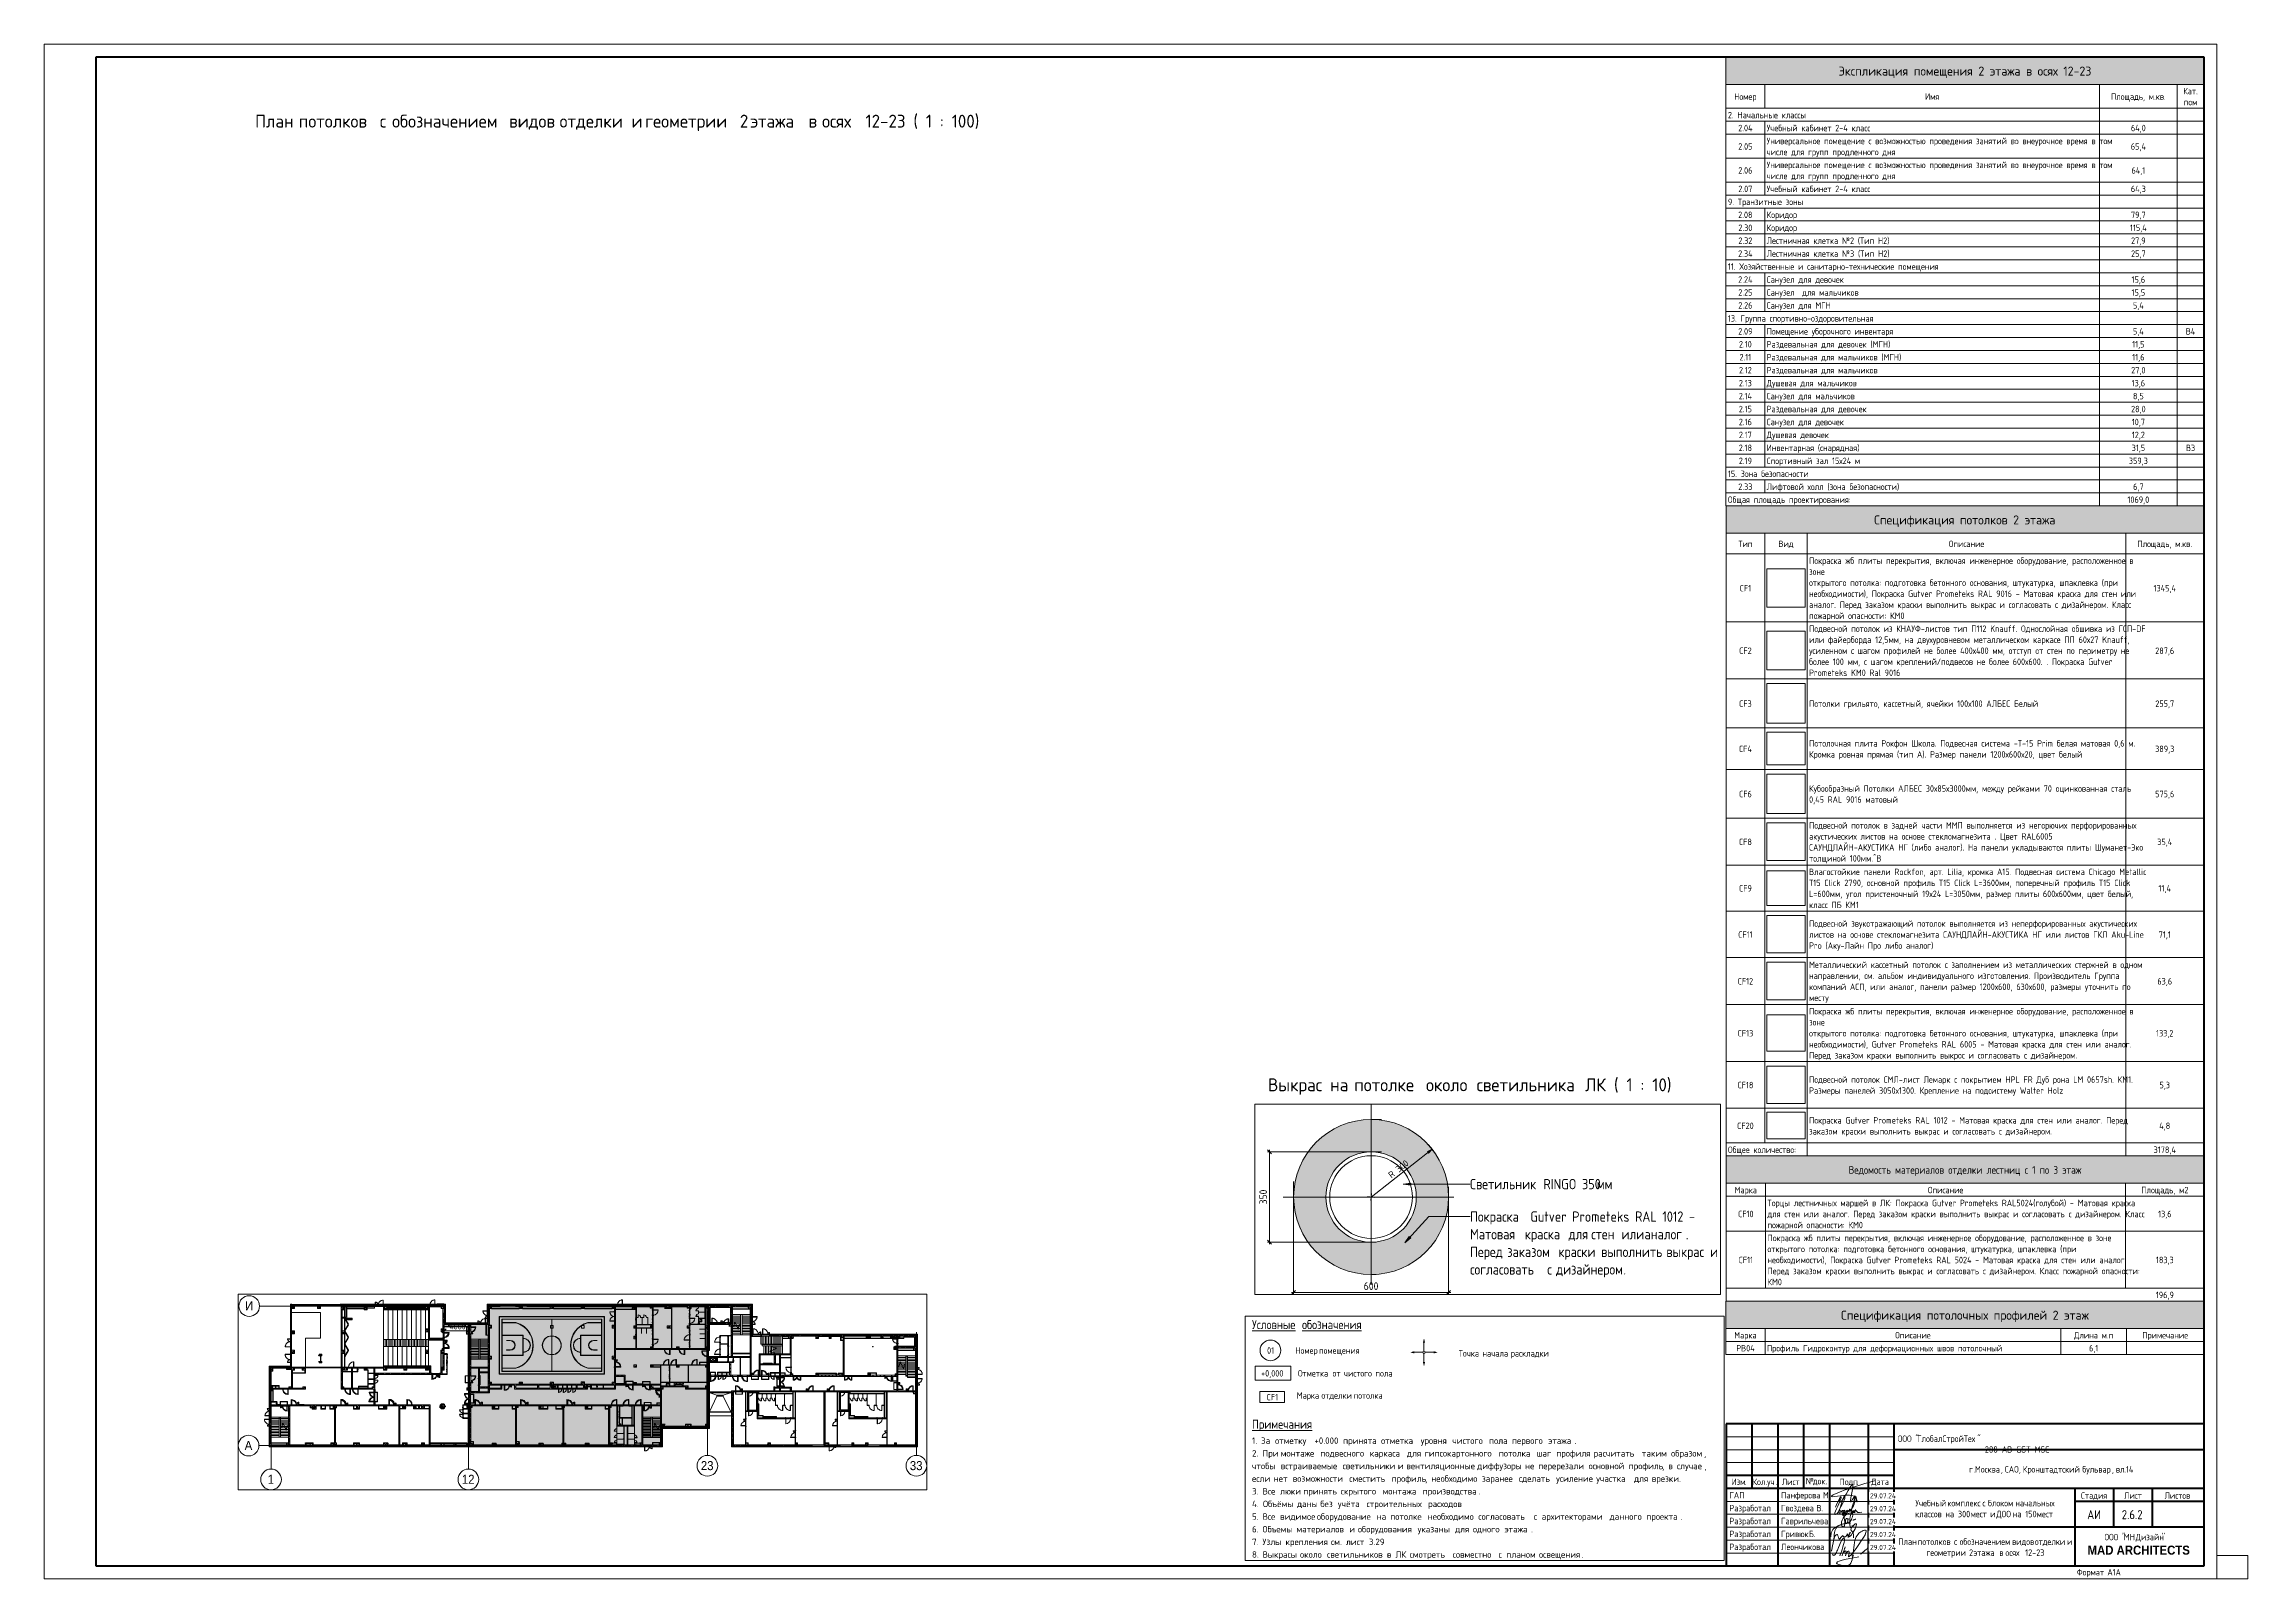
# Paper-space layout 'Layout1' of a CAD drawing. Header units: millimetres. Extents: x -841 to 12, y 0 to 594.
# The model-space entities are those that its viewports show. They can reach past a viewport. Long polylines and large blocks are cut down to what shows.
import ezdxf

# ---------------------------------------------------------------- set-up
doc = ezdxf.new("R2010")
doc.units = ezdxf.units.MM
for name, pattern in [('200_ШТРИХ__ш1_п0_6_', [160, 100, -60]), ('ADSK_Штрих_ш2 п1', [300, 200, -100]), ('Осевая', [3175, 635, -476.25, 1587.5, -476.25])]:
    doc.linetypes.add(name, pattern=pattern)
for name, color, linetype, lineweight in [('A-ANNO-DIMS', 7, 'Continuous', 9), ('A-ANNO-DIMS-10', 7, 'Continuous', 9), ('A-ANNO-DIMS-500', 7, 'Continuous', 9), ('A-ANNO-NOTE', 7, 'Continuous', 9), ('A-DETL', 7, 'Continuous', 9), ('A-DETL-1', 7, 'ADSK_Штрих_ш2 п1', 9), ('A-DETL-2', 7, 'Continuous', 5), ('A-DETL-MBND', 7, '200_ШТРИХ__ш1_п0_6_', 9), ('A-DOOR', 7, 'Continuous', 5), ('A-GENM-2', 7, 'Continuous', 5), ('A-GLAZ-2', 7, 'Continuous', 5), ('A-GLAZ-CURT-1', 7, 'Continuous', 5), ('A-GLAZ-CWMG-2', 7, 'Continuous', 5), ('A-ROOF', 7, 'Continuous', 5), ('A-WALL', 7, 'Continuous', 9), ('A-WALL-4', 7, 'Continuous', 5), ('G-ANNO-LEGN', 7, 'Continuous', 9), ('G-ANNO-SCHD', 7, 'Continuous', 9), ('G-ANNO-TEXT', 7, 'Continuous', 9), ('G-ANNO-TTLB', 7, 'Continuous', 9), ('I-WALL-3', 7, 'Continuous', 5), ('M-EQPM', 7, 'Continuous', 5), ('S-COLS-1', 7, 'Continuous', 5), ('S-STRS-3', 7, 'Continuous', 5), ('S-STRS-MBND-2', 7, 'Continuous', 5), ('Оси', 7, 'Continuous', 9), ('Оси-1', 7, 'Continuous', 20), ('Оси-2', 7, 'Осевая', 9)]:
    doc.layers.add(name, color=color, linetype=linetype, lineweight=lineweight)
for name, color, linetype, lineweight, true_color in [('A-DETL-GENF-1', 1, 'Continuous', 9, 0xff0000), ('A-DETL-GENF-4', 7, 'Continuous', 5, 0xe2e2e2), ('A-DETL-GENF-5', 7, 'Continuous', 5, 0xaaaaaa), ('A-DETL-GENF-6', 7, 'Continuous', 5, 0xb7b7b7), ('A-DETL-GENF-7', 7, 'Continuous', 9, 0xf2dc97), ('A-DOOR-1', 7, 'Continuous', 5, 0xaaaaaa), ('A-DOOR-2', 7, 'Continuous', 5, 0xe2e2e2), ('A-DOOR-3', 7, 'Continuous', 5, 0xb7b7b7), ('A-DOOR-4', 7, 'Continuous', 5, 0x737373), ('A-DOOR-FRAM-1', 7, 'Continuous', 5, 0xe2e2e2), ('A-DOOR-FRAM-2', 7, 'Continuous', 5, 0xaaaaaa), ('A-DOOR-FRAM-3', 7, 'Continuous', 5, 0xb7b7b7), ('A-FLOR-1', 7, 'Continuous', 5, 0xaaaaaa), ('A-FLOR-2', 7, 'Continuous', 5, 0xb7b7b7), ('A-GENM-1', 7, 'Continuous', 5, 0x737373), ('A-GENM-3', 7, 'Continuous', 5, 0xe2ddcd), ('A-GLAZ-3', 7, 'Continuous', 5, 0x737373), ('A-GLAZ-CURT-2', 7, 'Continuous', 5, 0x737373), ('A-GLAZ-CWMG-3', 7, 'Continuous', 5, 0x383e42), ('A-GLAZ-CWMG-4', 7, 'Continuous', 5, 0x737373), ('A-WALL-5', 7, 'Continuous', 9, 0x737373), ('A-WALL-6', 7, 'Continuous', 5, 0x737373), ('A-WALL-PATT-1', 7, 'Continuous', 5, 0x787878), ('I-WALL-1', 7, 'Continuous', 5, 0xe7e7e7), ('I-WALL-2', 7, 'Continuous', 9, 0xe7e7e7), ('I-WALL-4', 7, 'Continuous', 5, 0x737373), ('I-WALL-5', 7, 'Continuous', 5, 0x787878), ('S-COLS-2', 7, 'Continuous', 5, 0x737373), ('S-STRS-2', 7, 'Continuous', 5, 0x737373), ('S-STRS-MBND-1', 7, 'Continuous', 5, 0x737373)]:
    doc.layers.add(name, color=color, linetype=linetype, lineweight=lineweight, true_color=true_color)
doc.layers.add('A-DETL-GENF-3', color=7, linetype='Continuous', lineweight=9, true_color=0xc0c0c0, transparency=0.4)
doc.layers.add('G-ANNO-NPLT', color=7, linetype='Continuous', plot=False)
doc.styles.add('Arial_1', font='arial.ttf', dxfattribs={"width": 0.9, "height": 1750})
doc.styles.add('Arial_B', font='', dxfattribs={"width": 0.9, "height": 3.5})
doc.styles.add('GOST Common_10', font='GOST_Common.ttf', dxfattribs={"width": 0.9, "height": 3})
doc.styles.add('GOST Common_4', font='GOST_Common.ttf', dxfattribs={"width": 0.9, "height": 3.5})
doc.styles.add('GOST Common_5', font='GOST_Common.ttf', dxfattribs={"width": 0.9, "height": 2.5})
doc.styles.add('GOST Common_6', font='GOST_Common.ttf', dxfattribs={"width": 0.9, "height": 40})
doc.styles.add('GOST Common_7', font='GOST_Common.ttf', dxfattribs={"height": 5})
doc.styles.add('GOST Common_8', font='GOST_Common.ttf', dxfattribs={"height": 3.5})
doc.styles.add('GOST Common_9', font='GOST_Common.ttf', dxfattribs={"width": 0.9, "height": 2})
doc.styles.add('ISOCPEUR_2', font='isocpeur.ttf', dxfattribs={"width": 0.9, "height": 1000})
doc.styles.add('ISOCPEUR_3', font='isocpeur.ttf', dxfattribs={"width": 0.9, "height": 2.5})
doc.styles.add('ISOCPEUR_4', font='isocpeur.ttf', dxfattribs={"height": 2.5})
doc.styles.add('ISOCPEUR_5', font='isocpeur.ttf', dxfattribs={"width": 0.9, "height": 30})
doc.styles.add('ISOCPEUR_6', font='isocpeur.ttf', dxfattribs={"height": 25})
doc.styles.get('Arial_B').set_extended_font_data('Arial', bold=True)
doc.dimstyles.new('ISO-2_0_0_9К_Средний_округл2_1', dxfattribs={"dimscale": 304.8, "dimtxt": 995.981176, "dimasz": 2.46063, "dimexe": 1.968504, "dimexo": 0, "dimgap": 0, "dimtad": 1, "dimdec": 0, "dimrnd": 10, "dimzin": 0, "dimdsep": 46, "dimtxsty": 'ISOCPEUR_2', "dimblk1": 'OBLIQUE', "dimblk2": 'OBLIQUE', "dimsah": 1, "dimcen": 0.09, "dimdle": 1.968504, "dimazin": 0, "dimtfac": 1, "dimtdec": 4, "dimtix": 1, "dimtmove": 0, "dimatfit": 3, "dimfxl": 1, "dimtvp": 1, "dimtolj": 1, "dimtzin": 0, "dimarcsym": 2})
doc.dimstyles.new('ISO-2_5_1_0K_БОЛЬШОЙ', dxfattribs={"dimscale": 304.8, "dimtxt": 24.899529, "dimasz": 0.065617, "dimexe": 0.07874, "dimexo": 0, "dimgap": 0, "dimtad": 1, "dimjust": 3, "dimdec": 0, "dimzin": 0, "dimdsep": 46, "dimtxsty": 'ISOCPEUR_6', "dimsah": 1, "dimcen": 0.09, "dimazin": 0, "dimtfac": 1, "dimtdec": 4, "dimtix": 1, "dimtmove": 0, "dimatfit": 2, "dimfxl": 1, "dimtvp": 1, "dimtolj": 1, "dimtzin": 0, "dimarcsym": 2})
doc.dimstyles.new('ISO-3_0', dxfattribs={"dimscale": 304.8, "dimtxt": 29.879435, "dimasz": 0.049213, "dimexe": 0.026247, "dimexo": 0, "dimgap": 0, "dimtad": 1, "dimdec": 0, "dimrnd": 10, "dimzin": 0, "dimdsep": 46, "dimtxsty": 'ISOCPEUR_5', "dimblk1": 'OBLIQUE', "dimblk2": 'OBLIQUE', "dimsah": 1, "dimcen": 0.09, "dimdle": 0.026247, "dimazin": 0, "dimtfac": 1, "dimtdec": 4, "dimtix": 1, "dimtmove": 0, "dimatfit": 3, "dimfxl": 1, "dimtvp": 1, "dimtolj": 1, "dimtzin": 0, "dimarcsym": 2})
picture_1 = doc.add_image_def('image1.png', size_in_pixel=(177, 123))
picture_2 = doc.add_image_def('image2.jpg', size_in_pixel=(98, 95))
picture_3 = doc.add_image_def('image3.jpg', size_in_pixel=(93, 88))
picture_4 = doc.add_image_def('image4.jpg', size_in_pixel=(94, 92))
picture_5 = doc.add_image_def('image5.jpg', size_in_pixel=(93, 90))
picture_6 = doc.add_image_def('image6.png', size_in_pixel=(217, 195))
picture_7 = doc.add_image_def('image7.jpg', size_in_pixel=(91, 89))
picture_8 = doc.add_image_def('image8.jpg', size_in_pixel=(91, 93))
picture_9 = doc.add_image_def('image9.jpg', size_in_pixel=(101, 86))
picture_10 = doc.add_image_def('image10.jpg', size_in_pixel=(84, 86))
picture_11 = doc.add_image_def('image11.jpg', size_in_pixel=(90, 90))
picture_12 = doc.add_image_def('image12.jpg', size_in_pixel=(90, 90))
pattern_1 = [(45, (-38790, -7650), (-285.123, 285.123), []), (45, (-38504.88, -7650), (-285.123, 285.123), [504.031, -100.806, 16.764, -84.042])]
pattern_2 = [(45, (-38790, -150), (-285.123, 285.123), []), (45, (-38504.88, -150), (-285.123, 285.123), [504.031, -100.806, 16.764, -84.042])]
pattern_3 = [(45, (105674.2, 0), (-353.5534, 353.5534), []), (135, (105674.2, 0), (-353.5534, -353.5534), [])]
pattern_4 = [(45, (105674.2, 0), (-285.1231, 285.1231), []), (45, (105959.3, 0), (-285.1231, 285.1231), [504.031, -100.806, 16.764, -84.042])]
pattern_5 = [(135, (105674.2, 0), (-176.7767, -176.7767), [])]
pattern_6 = [(135, (105674.2, 0), (-353.5534, -353.5534), [])]
pattern_7 = [(45, (105674.2, 0), (-176.7767, 176.7767), [])]
pattern_8 = [(135, (1826.41, 164.685), (-14.14214, -14.14214), []), (225, (1826.41, 164.685), (14.14214, -14.14214), [])]
pattern_9 = [(45, (-296.384, 164.685), (-14.1421, 14.1421), []), (135, (-296.384, 164.685), (-14.1421, -14.1421), [])]
pattern_10 = [(135, (1751.41, 164.685), (-14.14214, -14.14214), []), (225, (1751.41, 164.685), (14.14214, -14.14214), [])]
pattern_11 = [(45, (-371.384, 164.685), (-14.1421, 14.1421), []), (135, (-371.384, 164.685), (-14.1421, -14.1421), [])]
pattern_12 = [(135, (1576.41, 164.685), (-14.14214, -14.14214), []), (225, (1576.41, 164.685), (14.14214, -14.14214), [])]
pattern_13 = [(45, (-546.384, 164.685), (-14.1421, 14.1421), []), (135, (-546.384, 164.685), (-14.1421, -14.1421), [])]
pattern_14 = [(135, (105674.2, 0), (-377.1708, -377.1708), [533.4, -88.9, 17.78, -88.9]), (135, (105674.2, 376.94), (-377.1708, -377.1708), []), (50, (105674.2, 0), (637.6445, -55.7866), [66.675, -733.425]), (355, (105674.2, 0), (-123.3494, 668.6992), [53.34, -586.74]), (100.451, (105727.3, -4.65), (514.299, 612.908), [56.665, -623.315]), (46.184, (105674.2, 177.8), (948.7764, -147.1497), [100.012, -1100.137]), (96.636, (105753.3, 165.5), (830.909, 865.997), [84.998, -934.973]), (351.184, (105674.2, 177.8), (830.918, 865.988), [80.01, -880.11]), (21, (105763.1, 133.35), (530.6506, -357.9283), [66.675, -733.425]), (326, (105763.1, 133.35), (216.308, 644.6585), [53.34, -586.74]), (71.451, (105807.3, 103.5), (746.9596, 286.7243), [56.665, -623.315]), (37.5, (105674.2, 0), (10.81053, 295.9426), [16.764, -562.864, 16.764, -578.866, -588.962]), (37.5, (105674.2, 0), (10.81053, 295.9426), [-1175.258, 16.764, -572.198]), (7.5, (105674.2, 0), (233.86916, 350.63175), [16.764, -322.834, 16.764, -549.529, -224.472]), (7.5, (105674.2, 0), (233.86916, 350.63175), [-905.891, 16.764, -207.708]), (327.5, (105475.94, 0), (474.5678, -20.0513), [16.764, -205.486, 16.764, -676.656, -920.115]), (327.5, (105475.94, 0), (474.5678, -20.0513), [-915.67, 16.764, -903.351]), (317.5, (105387.04, 0), (518.4522, 88.9934), [16.764, -272.161, 16.764, -443.738, -653.415]), (317.5, (105387.04, 0), (518.4522, 88.9934), [-749.427, 16.764, -636.651])]
pattern_15 = [(135, (1751.41, 174.685), (-14.14214, -14.14214), []), (225, (1751.41, 174.685), (14.14214, -14.14214), [])]
pattern_16 = [(45, (-371.384, 174.685), (-14.1421, 14.1421), []), (135, (-371.384, 174.685), (-14.1421, -14.1421), [])]
pattern_17 = [(135, (1751.41, 104.685), (-14.14214, -14.14214), []), (225, (1751.41, 104.685), (14.14214, -14.14214), [])]
pattern_18 = [(45, (-371.384, 104.685), (-14.1421, 14.1421), []), (135, (-371.384, 104.685), (-14.1421, -14.1421), [])]
pattern_19 = [(135, (1951.41, 164.685), (-14.14214, -14.14214), []), (225, (1951.41, 164.685), (14.14214, -14.14214), [])]
pattern_20 = [(45, (-171.384, 164.685), (-14.1421, 14.1421), []), (135, (-171.384, 164.685), (-14.1421, -14.1421), [])]
pattern_21 = [(45, (105674.2, 0), (-530.33, 530.33), []), (135, (105674.2, 0), (-530.33, -530.33), [])]

psp = doc.layouts.get("Layout1")

# ---------------------------------------------------------------- texts
at = {"layer": 'G-ANNO-SCHD', "line_spacing_factor": 1.022761}
for s, insert, char_height, width, attachment_point, style in [('Экспликация помещения 2 этажа в осях 12-23', (-97.51, 585.3), 3.5, 118.8509, 2, 'GOST Common_8'), ('Номер', (-182.52, 574.92), 2.5, 9.896, 2, 'GOST Common_5'), ('Имя', (-110.21, 574.92), 2.5, 6.1548, 2, 'GOST Common_5'), ('Площадь, м.кв.', (-30.41, 574.92), 2.5, 23.8349, 2, 'GOST Common_5'), ('Кат.\\Pпом', (-10.21, 577.05), 2.5, 7.5125, 2, 'GOST Common_5'), ('2. Начальные классы', (-189.27, 567.77), 2.5, 33.7611, 1, 'GOST Common_5'), ('2.04', (-182.52, 562.76), 2.5, 6.6979, 2, 'GOST Common_5'), ('2.05', (-182.52, 555.62), 2.5, 6.4264, 2, 'GOST Common_5'), ('Учебный кабинет 2-4 класс', (-174.27, 562.76), 2.5, 45.3768, 1, 'GOST Common_5'), ('Универсальное помещение с возможностью проведения занятий во внеурочное время в том\\Pчисле для групп продленного дня', (-174.27, 557.75), 2.5, 150.2503, 1, 'GOST Common_5'), ('65,4', (-30.41, 555.62), 2.5, 6.8186, 2, 'GOST Common_5'), ('64,0', (-30.41, 562.76), 2.5, 6.8186, 2, 'GOST Common_5'), ('2.06', (-182.52, 546.35), 2.5, 6.4264, 2, 'GOST Common_5'), ('Универсальное помещение с возможностью проведения занятий во внеурочное время в том\\Pчисле для групп продленного дня', (-174.27, 548.48), 2.5, 150.2503, 1, 'GOST Common_5'), ('64,1', (-30.41, 546.35), 2.5, 6.3057, 2, 'GOST Common_5'), ('2.07', (-182.52, 539.21), 2.5, 6.4264, 2, 'GOST Common_5'), ('Учебный кабинет 2-4 класс', (-174.27, 539.21), 2.5, 45.3768, 1, 'GOST Common_5'), ('64,3', (-30.41, 539.21), 2.5, 6.8186, 2, 'GOST Common_5'), ('9. Транзитные зоны', (-189.27, 534.19), 2.5, 32.1318, 1, 'GOST Common_5'), ('2.08', (-182.52, 529.18), 2.5, 6.4264, 2, 'GOST Common_5'), ('Коридор', (-174.27, 529.18), 2.5, 13.3656, 1, 'GOST Common_5'), ('79,7', (-30.41, 529.18), 2.5, 6.5471, 2, 'GOST Common_5'), ('2.30', (-182.52, 524.17), 2.5, 6.4264, 2, 'GOST Common_5'), ('Коридор', (-174.27, 524.17), 2.5, 13.3656, 1, 'GOST Common_5'), ('115,4', (-30.41, 524.17), 2.5, 7.6634, 2, 'GOST Common_5'), ('2.34', (-182.52, 514.15), 2.5, 6.6979, 2, 'GOST Common_5'), ('2.32', (-182.52, 519.16), 2.5, 6.4264, 2, 'GOST Common_5'), ('Лестничная клетка №2 (Тип Н2)', (-174.27, 519.16), 2.5, 52.4971, 1, 'GOST Common_5'), ('Лестничная клетка №3 (Тип Н2)', (-174.27, 514.15), 2.5, 52.4971, 1, 'GOST Common_5'), ('27,9', (-30.41, 519.16), 2.5, 6.5471, 2, 'GOST Common_5'), ('25,7', (-30.41, 514.15), 2.5, 6.5471, 2, 'GOST Common_5'), ('11. Хозяйственные и санитарно-технические помещения', (-189.27, 509.14), 2.5, 92.8052, 1, 'GOST Common_5'), ('2.24', (-182.52, 504.12), 2.5, 6.6979, 2, 'GOST Common_5'), ('Санузел для девочек', (-174.27, 504.12), 2.5, 33.8214, 1, 'GOST Common_5'), ('15,6', (-30.41, 504.12), 2.5, 6.0341, 2, 'GOST Common_5'), ('2.25', (-182.52, 499.11), 2.5, 6.4264, 2, 'GOST Common_5'), ('Санузел  для мальчиков', (-174.27, 499.11), 2.5, 39.041, 1, 'GOST Common_5'), ('15,5', (-30.41, 499.11), 2.5, 6.0341, 2, 'GOST Common_5'), ('13. Группа спортивно-оздоровительная', (-189.27, 489.09), 2.5, 65.1688, 1, 'GOST Common_5'), ('2.26', (-182.52, 494.1), 2.5, 6.4264, 2, 'GOST Common_5'), ('Санузел для МГН', (-174.27, 494.1), 2.5, 27.1537, 1, 'GOST Common_5'), ('5,4', (-30.41, 494.1), 2.5, 4.948, 2, 'GOST Common_5'), ('2.09', (-182.52, 484.08), 2.5, 6.4264, 2, 'GOST Common_5'), ('2.10', (-182.52, 479.07), 2.5, 5.9135, 2, 'GOST Common_5'), ('Помещение уборочного инвентаря', (-174.27, 484.08), 2.5, 56.4193, 1, 'GOST Common_5'), ('Раздевальная для девочек (МГН)', (-174.27, 479.07), 2.5, 53.5229, 1, 'GOST Common_5'), ('11,5', (-30.41, 479.07), 2.5, 5.5212, 2, 'GOST Common_5'), ('5,4', (-30.41, 484.08), 2.5, 4.948, 2, 'GOST Common_5'), ('В4', (-10.21, 484.08), 2.5, 4.2842, 2, 'GOST Common_5'), ('2.11', (-182.52, 474.06), 2.5, 5.4006, 2, 'GOST Common_5'), ('Раздевальная для мальчиков (МГН)', (-174.27, 474.06), 2.5, 57.8072, 1, 'GOST Common_5'), ('11,6', (-30.41, 474.06), 2.5, 5.5212, 2, 'GOST Common_5'), ('2.13', (-182.52, 464.03), 2.5, 5.9135, 2, 'GOST Common_5'), ('2.12', (-182.52, 469.04), 2.5, 5.9135, 2, 'GOST Common_5'), ('Душевая для мальчиков', (-174.27, 464.03), 2.5, 39.3125, 1, 'GOST Common_5'), ('Раздевальная для мальчиков', (-174.27, 469.04), 2.5, 48.2732, 1, 'GOST Common_5'), ('27,0', (-30.41, 469.04), 2.5, 6.5471, 2, 'GOST Common_5'), ('13,6', (-30.41, 464.03), 2.5, 6.0341, 2, 'GOST Common_5'), ('2.14', (-182.52, 459.02), 2.5, 6.185, 2, 'GOST Common_5'), ('2.15', (-182.52, 454.01), 2.5, 5.9135, 2, 'GOST Common_5'), ('Санузел для мальчиков', (-174.27, 459.02), 2.5, 38.1057, 1, 'GOST Common_5'), ('Раздевальная для девочек', (-174.27, 454.01), 2.5, 43.989, 1, 'GOST Common_5'), ('28,0', (-30.41, 454.01), 2.5, 6.5471, 2, 'GOST Common_5'), ('8,5', (-30.41, 459.02), 2.5, 4.6765, 2, 'GOST Common_5'), ('2.16', (-182.52, 449), 2.5, 5.9135, 2, 'GOST Common_5'), ('2.17', (-182.52, 443.99), 2.5, 5.9135, 2, 'GOST Common_5'), ('Душевая девочек', (-174.27, 443.99), 2.5, 28.4812, 1, 'GOST Common_5'), ('Санузел для девочек', (-174.27, 449), 2.5, 33.8214, 1, 'GOST Common_5'), ('10,7', (-30.41, 449), 2.5, 6.0341, 2, 'GOST Common_5'), ('12,2', (-30.41, 443.99), 2.5, 6.0341, 2, 'GOST Common_5'), ('2.18', (-182.52, 438.98), 2.5, 5.9135, 2, 'GOST Common_5'), ('Инвентарная (снарядная)', (-174.27, 438.98), 2.5, 42.1787, 1, 'GOST Common_5'), ('31,5', (-30.41, 438.98), 2.5, 6.0341, 2, 'GOST Common_5'), ('В3', (-10.21, 438.98), 2.5, 4.0127, 2, 'GOST Common_5'), ('15. Зона безопасности', (-189.27, 428.95), 2.5, 36.4764, 1, 'GOST Common_5'), ('2.19', (-182.52, 433.96), 2.5, 5.9135, 2, 'GOST Common_5'), ('Спортивный зал 15х24 м', (-174.27, 433.96), 2.5, 39.3427, 1, 'GOST Common_5'), ('359,3', (-30.41, 433.96), 2.5, 8.4176, 2, 'GOST Common_5'), ('Общая площадь проектирования:', (-189.27, 418.93), 2.5, 54.5789, 1, 'GOST Common_5'), ('2.33', (-182.52, 423.94), 2.5, 6.4264, 2, 'GOST Common_5'), ('Лифтовой холл (зона безопасности)', (-174.27, 423.94), 2.5, 59.0743, 1, 'GOST Common_5'), ('1069,0', (-30.41, 418.93), 2.5, 9.7753, 2, 'GOST Common_5'), ('6,7', (-30.41, 423.94), 2.5, 4.6765, 2, 'GOST Common_5'), ('Спецификация потолков 2 этажа', (-97.6, 411.59), 3.5, 86.6674, 2, 'GOST Common_8'), ('Тип', (-182.5, 401.83), 2.5, 5.8833, 2, 'GOST Common_5'), ('Вид', (-166.8, 401.83), 2.5, 5.8833, 2, 'GOST Common_5'), ('Описание', (-96.9, 401.83), 2.5, 15.2664, 2, 'GOST Common_5'), ('Площадь, м.кв.', (-20.2, 401.83), 2.5, 23.8349, 2, 'GOST Common_5'), ('Покраска жб плиты перекрытия, включая инженерное оборудование, расположенное в\\Pзоне\\Pоткрытого потолка: подготовка бетонного основания, штукатурка, шпаклевка (при\\Pнеобходимости), Покраска Gutver Prometeks RAL 9016 - Матовая краска для стен или\\Pаналог. Перед заказом краски выполнить выкрас и согласовать с дизайнером. Класс\\Pпожарной опасности: КМ0', (-157.85, 395.32), 2.5, 141.4405, 1, 'GOST Common_5'), ('CF1', (-182.5, 384.66), 2.5, 5.0989, 2, 'GOST Common_5'), ('1345,4', (-20.2, 384.66), 2.5, 10.3184, 2, 'GOST Common_5'), ('Подвесной потолок из КНАУФ-листов тип П112 Knauff. Однослойная обшивка из ГСП-DF\\Pили файерборда 12,5мм, на двухуровневом металлическом каркасе ПП 60х27 Knauff,\\Pусиленном с шагом профилей не более 400х400 мм, отступ от стен по периметру не\\Pболее 100 мм, с шагом креплений/подвесов не более 600х600. . Покраска Gutver\\PPrometeks KM0 Ral 9016', (-157.85, 369), 2.5, 143.2809, 1, 'GOST Common_5'), ('CF2', (-182.5, 360.47), 2.5, 5.6118, 2, 'GOST Common_5'), ('287,6', (-20.2, 360.47), 2.5, 8.4176, 2, 'GOST Common_5'), ('CF3', (-182.5, 339.99), 2.5, 5.6118, 2, 'GOST Common_5'), ('Потолки грильято, кассетный, ячейки 100х100 АЛБЕС Белый', (-157.85, 339.99), 2.5, 97.9644, 1, 'GOST Common_5'), ('255,7', (-20.2, 339.99), 2.5, 8.4176, 2, 'GOST Common_5'), ('Потолочная плита Рокфон Школа. Подвесная система -Т-15 Prim белая матовая 0,6 м.\\PКромка ровная прямая (тип А). Размер панели 1200х600х20, цвет белый', (-157.85, 324.62), 2.5, 142.1947, 1, 'GOST Common_5'), ('CF4', (-182.5, 322.49), 2.5, 5.8833, 2, 'GOST Common_5'), ('389,3', (-20.2, 322.49), 2.5, 8.4176, 2, 'GOST Common_5'), ('Кубообразный Потолки АЛБЕС 30х85х3000мм, между рейками 70 оцинкованная сталь\\P0,45 RAL 9016 матовый', (-157.85, 307.14), 2.5, 139.6302, 1, 'GOST Common_5'), ('CF6', (-182.5, 305.01), 2.5, 5.6118, 2, 'GOST Common_5'), ('575,6', (-20.2, 305.01), 2.5, 8.4176, 2, 'GOST Common_5'), ('Подвесной потолок в задней части ММП выполняется из негорючих перфорированных\\Pакустических листов на основе стекломагнезита . Цвет RAL6005\\PСАУНДЛАЙН-АКУСТИКА НГ (либо аналог). На панели укладываются плиты Шуманет-Эко\\Pтолщиной 100мм.^B', (-157.85, 292.88), 2.5, 145.5135, 1, 'GOST Common_5'), ('CF8', (-182.5, 286.49), 2.5, 5.6118, 2, 'GOST Common_5'), ('35,4', (-20.2, 286.49), 2.5, 6.8186, 2, 'GOST Common_5'), ('Влагостойкие панели Rockfon, арт. Lilia, кромка А15. Подвесная система Chicago Metallic\\PТ15 Click 2790, основной профиль Т15 Click L=3600мм, поперечный профиль Т15 Click\\PL=600мм, угол пристеночный 19х24 L=3050мм, размер плиты 600х600мм, цвет белый,\\Pкласс ПБ КМ1', (-157.85, 274.9), 2.5, 145.8454, 1, 'GOST Common_5'), ('CF9', (-182.5, 268.51), 2.5, 5.6118, 2, 'GOST Common_5'), ('11,4', (-20.2, 268.51), 2.5, 5.7928, 2, 'GOST Common_5'), ('CF11', (-182.5, 250.62), 2.5, 6.4565, 2, 'GOST Common_5'), ('Подвесной звукотражающий потолок выполняется из неперфорированных акустических\\Pлистов на основе стекломагнезита САУНДЛАЙН-АКУСТИКА НГ или листов ГКЛ Aku-Line\\PPro (Аку-Лайн Про либо аналог)', (-157.85, 254.88), 2.5, 145.4834, 1, 'GOST Common_5'), ('71,1', (-20.2, 250.62), 2.5, 5.5212, 2, 'GOST Common_5'), ('Металлический кассетный потолок с заполнением из металлических стержней в одном\\Pнаправлении, см. альбом индивидуального изготовления. Производитель Группа\\Pкомпаний АСП, или аналог, панели размер 1200х600, 630х600, размеры уточнить по\\Pместу', (-157.85, 238.93), 2.5, 143.6429, 1, 'GOST Common_5'), ('CF12', (-182.5, 232.53), 2.5, 6.9694, 2, 'GOST Common_5'), ('63,6', (-20.2, 232.53), 2.5, 6.5471, 2, 'GOST Common_5'), ('Покраска жб плиты перекрытия, включая инженерное оборудование, расположенное в\\Pзоне\\Pоткрытого потолка: подготовка бетонного основания, штукатурка, шпаклевка (при\\Pнеобходимости), Gutver Prometeks RAL 6005 - Матовая краска для стен или аналог.\\PПеред заказом краски выполнить выкрос и согласовать с дизайнером.', (-157.85, 220.94), 2.5, 141.3801, 1, 'GOST Common_5'), ('CF13', (-182.5, 212.42), 2.5, 6.9694, 2, 'GOST Common_5'), ('133,2', (-20.2, 212.42), 2.5, 7.9047, 2, 'GOST Common_5'), ('CF18', (-182.5, 192.38), 2.5, 6.9694, 2, 'GOST Common_5'), ('Подвесной потолок СМЛ-лист Лемарк с покрытием HPL FR Дуб рона LM 0657sh. КМ1.\\PРазмеры панелей 3050х1300. Крепление на подсистему Walter Holz', (-157.85, 194.51), 2.5, 136.5226, 1, 'GOST Common_5'), ('5,3', (-20.2, 192.38), 2.5, 4.6765, 2, 'GOST Common_5'), ('CF20', (-182.5, 176.61), 2.5, 7.4823, 2, 'GOST Common_5'), ('Покраска Gutver Prometeks RAL 1012 - Матовая краска для стен или аналог. Перед\\Pзаказом краски выполнить выкрас и согласовать с дизайнером.', (-157.85, 178.74), 2.5, 137.1562, 1, 'GOST Common_5'), ('4,8', (-20.2, 176.61), 2.5, 4.948, 2, 'GOST Common_5'), ('Общее количество:', (-189.25, 167.35), 2.5, 31.1966, 1, 'GOST Common_5'), ('3178,4', (-20.2, 167.35), 2.5, 10.0469, 2, 'GOST Common_5'), ('Ведомость материалов отделки лестниц с 1 по 3 этаж', (-97.5, 159.78), 3, 107.9577, 2, 'GOST Common_10'), ('Марка', (-182.35, 151.75), 2.5, 10.4391, 2, 'GOST Common_5'), ('Торцы лестничных маршей в ЛК: Покраска Gutver Prometeks RAL5024(голубой) - Матовая краска\\Pдля стен или аналог. Перед заказом краски выполнить выкрас и согласовать с дизайнером. Класс\\Pпожарной опасности: КМ0', (-173.95, 146.74), 2.5, 161.504, 1, 'GOST Common_5'), ('Описание', (-105.01, 151.75), 2.5, 15.2664, 2, 'GOST Common_5'), ('Площадь, м2', (-20.16, 151.75), 2.5, 20.3351, 2, 'GOST Common_5'), ('CF10', (-182.35, 142.48), 2.5, 6.9694, 2, 'GOST Common_5'), ('13,6', (-20.16, 142.48), 2.5, 6.0341, 2, 'GOST Common_5'), ('Покраска жб плиты перекрытия, включая инженерное оборудование, расположенное в зоне\\Pоткрытого потолка: подготовка бетонного основания, штукатурка, шпаклевка (при\\Pнеобходимости), Покраска Gutver Prometeks RAL 5024 - Матовая краска для стен или аналог.\\PПеред заказом краски выполнить выкрас и согласовать с дизайнером. Класс пожарной опасности:\\PКМ0', (-173.95, 133.21), 2.5, 161.8057, 1, 'GOST Common_5'), ('CF11', (-182.35, 124.69), 2.5, 6.4565, 2, 'GOST Common_5'), ('183,3', (-20.16, 124.69), 2.5, 7.9047, 2, 'GOST Common_5'), ('196,9', (-20.16, 111.15), 2.5, 7.9047, 2, 'GOST Common_5'), ('Спецификация потолочных профилей 2 этаж', (-97.56, 103.81), 3.5, 115.5565, 2, 'GOST Common_8'), ('Марка', (-182.48, 95.56), 2.5, 10.4391, 2, 'GOST Common_5'), ('Описание', (-117.66, 95.56), 2.5, 15.2664, 2, 'GOST Common_5'), ('Длина м.п', (-47.71, 95.56), 2.5, 15.9302, 2, 'GOST Common_5'), ('Примечание', (-20.04, 95.56), 2.5, 19.5205, 2, 'GOST Common_5'), ('PB04', (-182.48, 90.54), 2.5, 8.297, 2, 'GOST Common_5'), ('Профиль Гидроконтур для деформационных швов потолочный', (-174.16, 90.54), 2.5, 100.6798, 1, 'GOST Common_5'), ('6,1', (-47.71, 90.54), 2.5, 4.1636, 2, 'GOST Common_5')]:
    psp.add_mtext(s, dxfattribs=dict(at, insert=insert, char_height=char_height, width=width, attachment_point=attachment_point, style=style))
at = {"layer": 'G-ANNO-TTLB', "attachment_point": 1}
for s, insert, char_height, width, style in [('План', (-759.34, 566.67), 5, 18.4388, 'GOST Common_7'), ('\\fGOST Common|b0|i0|c204|p34|; ', (-744.13, 566.67), 5, 2.0844, 'GOST Common_7'), ('потолков', (-742.41, 566.67), 5, 35.9156, 'GOST Common_7'), ('\\fGOST Common|b0|i0|c204|p34|; ', (-712.77, 566.67), 5, 2.0844, 'GOST Common_7'), ('\\fGOST Common|b0|i0|c204|p34|;с', (-711.05, 566.67), 5, 3.6878, 'GOST Common_7'), ('\\fGOST Common|b0|i0|c204|p34|; ', (-708.01, 566.67), 5, 2.0844, 'GOST Common_7'), ('обозначением', (-706.29, 566.67), 5, 52.751, 'GOST Common_7'), ('\\fGOST Common|b0|i0|c204|p34|; ', (-662.77, 566.67), 5, 2.0844, 'GOST Common_7'), ('видов', (-661.05, 566.67), 5, 21.6456, 'GOST Common_7'), ('\\fGOST Common|b0|i0|c204|p34|; ', (-643.19, 566.67), 5, 2.0844, 'GOST Common_7'), ('отделки', (-641.47, 566.67), 5, 31.5865, 'GOST Common_7'), ('\\fGOST Common|b0|i0|c204|p34|; ', (-615.41, 566.67), 5, 2.0844, 'GOST Common_7'), ('\\fGOST Common|b0|i0|c204|p34|;и', (-613.69, 566.67), 5, 4.3291, 'GOST Common_7'), ('\\fGOST Common|b0|i0|c204|p34|; ', (-610.11, 566.67), 5, 2.0844, 'GOST Common_7'), ('геометрии', (-608.39, 566.67), 5, 40.8059, 'GOST Common_7'), (' 2 ', (-574.73, 566.67), 5, 8.4979, 'GOST Common_7'), ('этажа', (-567.72, 566.67), 5, 25.2532, 'GOST Common_7'), ('\\fGOST Common|b0|i0|c204|p34|; ', (-546.88, 566.67), 5, 2.0844, 'GOST Common_7'), ('\\fGOST Common|b0|i0|c204|p34|;в', (-545.16, 566.67), 5, 4.3291, 'GOST Common_7'), ('\\fGOST Common|b0|i0|c204|p34|; ', (-541.59, 566.67), 5, 2.0844, 'GOST Common_7'), ('осях', (-539.87, 566.67), 5, 16.6751, 'GOST Common_7'), (' 12-23 ( 1 : 100)', (-526.11, 566.67), 5, 52.5907, 'GOST Common_7'), ('Выкрас', (-367.31, 193.72), 5, 27.097, 'GOST Common_7'), ('\\fGOST Common|b0|i0|c204|p34|; ', (-344.95, 193.72), 5, 2.0844, 'GOST Common_7'), ('на', (-343.23, 193.72), 5, 9.2194, 'GOST Common_7'), ('\\fGOST Common|b0|i0|c204|p34|; ', (-335.62, 193.72), 5, 2.0844, 'GOST Common_7'), ('потолке', (-333.9, 193.72), 5, 31.5865, 'GOST Common_7'), ('\\fGOST Common|b0|i0|c204|p34|; ', (-307.84, 193.72), 5, 2.0844, 'GOST Common_7'), ('около', (-306.12, 193.72), 5, 21.6456, 'GOST Common_7'), ('\\fGOST Common|b0|i0|c204|p34|; ', (-288.26, 193.72), 5, 2.0844, 'GOST Common_7'), ('светильника', (-286.54, 193.72), 5, 48.8228, 'GOST Common_7'), ('\\fGOST Common|b0|i0|c204|p34|; ', (-246.26, 193.72), 5, 2.0844, 'GOST Common_7'), ('ЛК', (-244.54, 193.72), 5, 9.8608, 'GOST Common_7'), (' ( 1 : 10)', (-236.41, 193.72), 5, 25.7342, 'GOST Common_7'), ('ООО', (-123.53, 55.52), 2.5, 6.4937, 'GOST Common_5'), (' "', (-118.17, 55.52), 2.5, 2.5975, 'GOST Common_5'), ('ГлобалСтройТех', (-116.03, 55.52), 2.5, 28.2114, 'GOST Common_5'), ('"                                                                               288-AB-GST-MSC', (-92.75, 55.52), 2.5, 105.1974, 'GOST Common_5'), ('\\fGOST Common|b0|i0|c204|p34|;\\W.9;г', (-95.9, 43.66), 2.5, 1.9481, 'GOST Common_5'), ('Москва', (-93.64, 43.66), 2.5, 12.1215, 'GOST Common_5'), ('САО', (-82.09, 43.66), 2.5, 6.5658, 'GOST Common_5'), ('Кронштадтский', (-75.12, 43.66), 2.5, 26.9848, 'GOST Common_5'), ('\\fGOST Common|b0|i0|c204|p34|;\\W.9; ', (-52.86, 43.66), 2.5, 0.938, 'GOST Common_5'), ('бульвар', (-52.08, 43.66), 2.5, 13.8532, 'GOST Common_5'), ('вл', (-39.11, 43.66), 2.5, 3.8962, 'GOST Common_5'), ('.14', (-35.89, 43.66), 2.5, 4.3291, 'GOST Common_5'), ('\\fGOST Common|b0|i0|c204|p34|;\\W.9;.', (-94.29, 43.66), 2.5, 0.7937, 'GOST Common_5'), (', ', (-83.64, 43.66), 2.5, 1.8759, 'GOST Common_5'), (', ', (-76.67, 43.66), 2.5, 1.8759, 'GOST Common_5'), (', ', (-40.65, 43.66), 2.5, 1.8759, 'GOST Common_5'), ('Учебный', (-116.7, 30.59), 2.5, 14.0696, 'GOST Common_5'), ('классов', (-116.82, 26.36), 2.5, 13.2759, 'GOST Common_5'), ('\\fGOST Common|b0|i0|c204|p34|;\\W.9; ', (-105.87, 26.36), 2.5, 0.938, 'GOST Common_5'), ('\\fGOST Common|b0|i0|c204|p34|;\\W.9; ', (-105.1, 30.59), 2.5, 0.938, 'GOST Common_5'), ('на', (-105.1, 26.36), 2.5, 4.1127, 'GOST Common_5'), ('комплекс', (-104.32, 30.59), 2.5, 15.5127, 'GOST Common_5'), (' 300 ', (-101.7, 26.36), 2.5, 7.7203, 'GOST Common_5'), ('мест', (-95.33, 26.36), 2.5, 8.2253, 'GOST Common_5'), ('\\fGOST Common|b0|i0|c204|p34|;\\W.9; ', (-91.52, 30.59), 2.5, 0.938, 'GOST Common_5'), ('\\fGOST Common|b0|i0|c204|p34|;\\W.9;с', (-90.75, 30.59), 2.5, 1.6595, 'GOST Common_5'), ('\\fGOST Common|b0|i0|c204|p34|;\\W.9; ', (-89.38, 30.59), 2.5, 0.938, 'GOST Common_5'), ('\\fGOST Common|b0|i0|c204|p34|;\\W.9; ', (-88.55, 26.36), 2.5, 0.938, 'GOST Common_5'), ('блоком', (-88.61, 30.59), 2.5, 11.9051, 'GOST Common_5'), ('\\fGOST Common|b0|i0|c204|p34|;\\W.9;и', (-87.77, 26.36), 2.5, 1.9481, 'GOST Common_5'), ('\\fGOST Common|b0|i0|c204|p34|;\\W.9; ', (-86.17, 26.36), 2.5, 0.938, 'GOST Common_5'), ('ДОО', (-85.39, 26.36), 2.5, 6.7823, 'GOST Common_5'), ('\\fGOST Common|b0|i0|c204|p34|;\\W.9; ', (-79.8, 26.36), 2.5, 0.938, 'GOST Common_5'), ('на', (-79.02, 26.36), 2.5, 4.1127, 'GOST Common_5'), ('\\fGOST Common|b0|i0|c204|p34|;\\W.9; ', (-78.78, 30.59), 2.5, 0.938, 'GOST Common_5'), ('начальных', (-78.01, 30.59), 2.5, 18.1823, 'GOST Common_5'), (' 150 ', (-75.63, 26.36), 2.5, 7.143, 'GOST Common_5'), ('мест', (-69.73, 26.36), 2.5, 8.2253, 'GOST Common_5'), ('АИ', (-50.19, 26.62), 3.5, 6.5658, 'GOST Common_4'), ('2.6.2', (-36.83, 26.62), 3.5, 10.5342, 'GOST Common_4'), ('План', (-123.34, 15.66), 2.5, 8.2253, 'GOST Common_5'), ('\\fGOST Common|b0|i0|c204|p34|;\\W.9; ', (-116.56, 15.66), 2.5, 0.938, 'GOST Common_5'), ('потолков', (-115.78, 15.66), 2.5, 16.0899, 'GOST Common_5'), ('геометрии', (-112.45, 11.42), 2.5, 18.2544, 'GOST Common_5'), ('\\fGOST Common|b0|i0|c204|p34|;\\W.9; ', (-102.51, 15.66), 2.5, 0.938, 'GOST Common_5'), ('\\fGOST Common|b0|i0|c204|p34|;\\W.9;с', (-101.73, 15.66), 2.5, 1.6595, 'GOST Common_5'), ('\\fGOST Common|b0|i0|c204|p34|;\\W.9; ', (-100.37, 15.66), 2.5, 0.938, 'GOST Common_5'), ('обозначением', (-99.59, 15.66), 2.5, 23.6658, 'GOST Common_5'), (' 2 ', (-97.39, 11.42), 2.5, 3.824, 'GOST Common_5'), ('этажа', (-94.23, 11.42), 2.5, 11.1835, 'GOST Common_5'), ('\\fGOST Common|b0|i0|c204|p34|;\\W.9; ', (-85.01, 11.42), 2.5, 0.938, 'GOST Common_5'), ('\\fGOST Common|b0|i0|c204|p34|;\\W.9;в', (-84.23, 11.42), 2.5, 1.9481, 'GOST Common_5'), ('\\fGOST Common|b0|i0|c204|p34|;\\W.9; ', (-82.63, 11.42), 2.5, 0.938, 'GOST Common_5'), ('осях', (-81.85, 11.42), 2.5, 7.5038, 'GOST Common_5'), ('\\fGOST Common|b0|i0|c204|p34|;\\W.9; ', (-80.07, 15.66), 2.5, 0.938, 'GOST Common_5'), ('видов', (-79.29, 15.66), 2.5, 9.7405, 'GOST Common_5'), (' 12-23', (-75.66, 11.42), 2.5, 10.1013, 'GOST Common_5'), ('\\fGOST Common|b0|i0|c204|p34|;\\W.9; ', (-71.25, 15.66), 2.5, 0.938, 'GOST Common_5'), ('отделки', (-70.48, 15.66), 2.5, 14.1418, 'GOST Common_5'), ('\\fGOST Common|b0|i0|c204|p34|;\\W.9; ', (-58.81, 15.66), 2.5, 0.938, 'GOST Common_5'), ('\\fGOST Common|b0|i0|c204|p34|;\\W.9;и', (-58.04, 15.66), 2.5, 1.9481, 'GOST Common_5')]:
    psp.add_mtext(s, dxfattribs=dict(at, insert=insert, char_height=char_height, width=width, style=style))

msp = doc.modelspace()

# ---------------------------------------------------------------- texts
at = {"layer": 'G-ANNO-TEXT', "attachment_point": 1}
for s, insert, char_height, width, style in [('\\LУсловные', (232705.34, 3016.02), 3.5, 22.1506, 'GOST Common_4'), ('\\L\\fGOST Common|b0|i0|c204|p34|;\\W.9;\\L ', (232723.62, 3016.02), 3.5, 1.2987, 'GOST Common_4'), ('\\Lобозначения', (232724.69, 3016.02), 3.5, 30.1595, 'GOST Common_4'), ('01', (232711.16, 3005.5), 2.5, 3.319, 'GOST Common_5'), ('Номер', (232722.1, 3005.5), 2.5, 10.1734, 'GOST Common_5'), ('\\fGOST Common|b0|i0|c204|p34|;\\W.9; ', (232730.49, 3005.5), 2.5, 0.938, 'GOST Common_5'), ('помещения', (232731.27, 3005.5), 2.5, 18.543, 'GOST Common_5'), ('Точка', (232785.35, 3004.4), 2.5, 10.1734, 'GOST Common_5'), ('\\fGOST Common|b0|i0|c204|p34|;\\W.9; ', (232793.75, 3004.4), 2.5, 0.938, 'GOST Common_5'), ('начала', (232794.52, 3004.4), 2.5, 12.338, 'GOST Common_5'), ('\\fGOST Common|b0|i0|c204|p34|;\\W.9; ', (232804.7, 3004.4), 2.5, 0.938, 'GOST Common_5'), ('раскладки', (232805.47, 3004.4), 2.5, 17.6772, 'GOST Common_5'), ('+0,000', (232708.85, 2996.67), 2.5, 10.6785, 'GOST Common_5'), ('Отметка', (232723.11, 2996.67), 2.5, 15.2962, 'GOST Common_5'), ('\\fGOST Common|b0|i0|c204|p34|;\\W.9; ', (232735.74, 2996.67), 2.5, 0.938, 'GOST Common_5'), ('от', (232736.51, 2996.67), 2.5, 4.4013, 'GOST Common_5'), ('\\fGOST Common|b0|i0|c204|p34|;\\W.9; ', (232740.14, 2996.67), 2.5, 0.938, 'GOST Common_5'), ('чистого', (232740.91, 2996.67), 2.5, 13.8532, 'GOST Common_5'), ('\\fGOST Common|b0|i0|c204|p34|;\\W.9; ', (232752.34, 2996.67), 2.5, 0.938, 'GOST Common_5'), ('пола', (232753.12, 2996.67), 2.5, 8.0089, 'GOST Common_5'), ('\\fGOST Common|b0|i0|c204|p34|;\\W.9; ', (232759.73, 2996.67), 2.5, 0.938, 'GOST Common_5'), ('CF1', (232711.01, 2987.45), 2.5, 5.2671, 'ISOCPEUR_3'), ('Марка', (232722.64, 2988.09), 2.5, 10.6785, 'GOST Common_5'), ('\\fGOST Common|b0|i0|c204|p34|;\\W.9; ', (232731.45, 2988.09), 2.5, 0.938, 'GOST Common_5'), ('отделки', (232732.22, 2988.09), 2.5, 14.1418, 'GOST Common_5'), ('\\fGOST Common|b0|i0|c204|p34|;\\W.9; ', (232743.89, 2988.09), 2.5, 0.938, 'GOST Common_5'), ('потолка', (232744.66, 2988.09), 2.5, 14.3582, 'GOST Common_5'), ('\\LПримечания', (232705.34, 2977.47), 3.5, 28.4278, 'GOST Common_4'), ('1. ', (232705.34, 2970.6), 2.5, 4.2489, 'ISOCPEUR_4'), ('За', (232708.85, 2970.6), 2.5, 4.73, 'ISOCPEUR_4'), ('\\fISOCPEUR|b0|i0|c204|p34|; ', (232712.75, 2970.6), 2.5, 1.8439, 'ISOCPEUR_4'), ('отметку', (232714.27, 2970.6), 2.5, 16.5148, 'ISOCPEUR_4'), (' +0.000 ', (232727.9, 2970.6), 2.5, 15.3924, 'ISOCPEUR_4'), ('принята', (232740.6, 2970.6), 2.5, 15.9536, 'ISOCPEUR_4'), ('\\fISOCPEUR|b0|i0|c204|p34|; ', (232753.76, 2970.6), 2.5, 1.8439, 'ISOCPEUR_4'), ('отметка', (232755.28, 2970.6), 2.5, 16.7553, 'ISOCPEUR_4'), ('\\fISOCPEUR|b0|i0|c204|p34|; ', (232769.11, 2970.6), 2.5, 1.8439, 'ISOCPEUR_4'), ('уровня', (232770.63, 2970.6), 2.5, 12.9873, 'ISOCPEUR_4'), ('\\fISOCPEUR|b0|i0|c204|p34|; ', (232781.34, 2970.6), 2.5, 1.8439, 'ISOCPEUR_4'), ('чистого', (232782.87, 2970.6), 2.5, 15.3924, 'ISOCPEUR_4'), ('\\fISOCPEUR|b0|i0|c204|p34|; ', (232795.57, 2970.6), 2.5, 1.8439, 'ISOCPEUR_4'), ('пола', (232797.09, 2970.6), 2.5, 8.8987, 'ISOCPEUR_4'), ('\\fISOCPEUR|b0|i0|c204|p34|; ', (232804.43, 2970.6), 2.5, 1.8439, 'ISOCPEUR_4'), ('первого', (232805.95, 2970.6), 2.5, 15.1519, 'ISOCPEUR_4'), ('\\fISOCPEUR|b0|i0|c204|p34|; ', (232818.45, 2970.6), 2.5, 1.8439, 'ISOCPEUR_4'), ('этажа', (232819.97, 2970.6), 2.5, 12.4262, 'ISOCPEUR_4'), ('\\fISOCPEUR|b0|i0|c204|p34|;.', (232830.23, 2970.6), 2.5, 0.8819, 'ISOCPEUR_4'), ('чтобы', (232705.34, 2960.81), 2.5, 11.6245, 'ISOCPEUR_4'), ('2. ', (232705.34, 2965.7), 2.5, 4.8903, 'ISOCPEUR_4'), ('При', (232709.38, 2965.7), 2.5, 6.7342, 'ISOCPEUR_4'), ('\\fISOCPEUR|b0|i0|c204|p34|; ', (232714.93, 2965.7), 2.5, 1.8439, 'ISOCPEUR_4'), ('\\fISOCPEUR|b0|i0|c204|p34|; ', (232714.93, 2960.81), 2.5, 1.8439, 'ISOCPEUR_4'), ('монтаже', (232716.46, 2965.7), 2.5, 16.7553, 'ISOCPEUR_4'), ('встраиваемые', (232716.46, 2960.81), 2.5, 27.1772, 'ISOCPEUR_4'), ('\\fISOCPEUR|b0|i0|c204|p34|; ', (232730.28, 2965.7), 2.5, 1.8439, 'ISOCPEUR_4'), ('подвесного', (232731.8, 2965.7), 2.5, 21.3249, 'ISOCPEUR_4'), ('\\fISOCPEUR|b0|i0|c204|p34|; ', (232738.88, 2960.81), 2.5, 1.8439, 'ISOCPEUR_4'), ('светильники', (232740.4, 2960.81), 2.5, 24.0506, 'ISOCPEUR_4'), ('\\fISOCPEUR|b0|i0|c204|p34|; ', (232749.4, 2965.7), 2.5, 1.8439, 'ISOCPEUR_4'), ('каркаса', (232750.92, 2965.7), 2.5, 15.5527, 'ISOCPEUR_4'), ('\\fISOCPEUR|b0|i0|c204|p34|; ', (232760.24, 2960.81), 2.5, 1.8439, 'ISOCPEUR_4'), ('\\fISOCPEUR|b0|i0|c204|p34|;и', (232761.77, 2960.81), 2.5, 2.1646, 'ISOCPEUR_4'), ('\\fISOCPEUR|b0|i0|c204|p34|; ', (232763.55, 2960.81), 2.5, 1.8439, 'ISOCPEUR_4'), ('\\fISOCPEUR|b0|i0|c204|p34|; ', (232763.75, 2965.7), 2.5, 1.8439, 'ISOCPEUR_4'), ('для', (232765.27, 2965.7), 2.5, 6.4937, 'ISOCPEUR_4'), ('вентиляционные', (232765.07, 2960.81), 2.5, 31.346, 'ISOCPEUR_4'), ('\\fISOCPEUR|b0|i0|c204|p34|; ', (232770.63, 2965.7), 2.5, 1.8439, 'ISOCPEUR_4'), ('гипсокартонного', (232772.15, 2965.7), 2.5, 32.9494, 'ISOCPEUR_4'), ('\\fISOCPEUR|b0|i0|c204|p34|; ', (232790.94, 2960.81), 2.5, 1.8439, 'ISOCPEUR_4'), ('диффузоры', (232792.46, 2960.81), 2.5, 20.6835, 'ISOCPEUR_4'), ('\\fISOCPEUR|b0|i0|c204|p34|; ', (232799.34, 2965.7), 2.5, 1.8439, 'ISOCPEUR_4'), ('потолка', (232800.86, 2965.7), 2.5, 15.9536, 'ISOCPEUR_4'), ('\\fISOCPEUR|b0|i0|c204|p34|; ', (232809.52, 2960.81), 2.5, 1.8439, 'ISOCPEUR_4'), ('не', (232811.04, 2960.81), 2.5, 4.3291, 'ISOCPEUR_4'), ('\\fISOCPEUR|b0|i0|c204|p34|; ', (232814.02, 2965.7), 2.5, 1.8439, 'ISOCPEUR_4'), ('\\fISOCPEUR|b0|i0|c204|p34|; ', (232814.62, 2960.81), 2.5, 1.8439, 'ISOCPEUR_4'), ('шаг', (232815.54, 2965.7), 2.5, 7.2954, 'ISOCPEUR_4'), ('перерезали', (232816.14, 2960.81), 2.5, 21.7257, 'ISOCPEUR_4'), ('\\fISOCPEUR|b0|i0|c204|p34|; ', (232821.56, 2965.7), 2.5, 1.8439, 'ISOCPEUR_4'), ('профиля', (232823.08, 2965.7), 2.5, 15.7131, 'ISOCPEUR_4'), ('\\fISOCPEUR|b0|i0|c204|p34|; ', (232834.06, 2960.81), 2.5, 1.8439, 'ISOCPEUR_4'), ('основной', (232835.58, 2960.81), 2.5, 16.9958, 'ISOCPEUR_4'), ('\\fISOCPEUR|b0|i0|c204|p34|; ', (232836.05, 2965.7), 2.5, 1.8439, 'ISOCPEUR_4'), ('расчитать', (232837.57, 2965.7), 2.5, 20.7637, 'ISOCPEUR_4'), ('\\fISOCPEUR|b0|i0|c204|p34|; ', (232849.61, 2960.81), 2.5, 1.8439, 'ISOCPEUR_4'), ('профиль', (232851.13, 2960.81), 2.5, 15.7131, 'ISOCPEUR_4'), ('\\fISOCPEUR|b0|i0|c204|p34|; ', (232854.7, 2965.7), 2.5, 1.8439, 'ISOCPEUR_4'), ('таким', (232856.22, 2965.7), 2.5, 11.865, 'ISOCPEUR_4'), ('\\fISOCPEUR|b0|i0|c204|p34|; ', (232866.01, 2965.7), 2.5, 1.8439, 'ISOCPEUR_4'), ('\\fISOCPEUR|b0|i0|c204|p34|;в', (232866.47, 2960.81), 2.5, 2.1646, 'ISOCPEUR_4'), ('образом', (232867.53, 2965.7), 2.5, 15.4726, 'ISOCPEUR_4'), ('\\fISOCPEUR|b0|i0|c204|p34|; ', (232868.26, 2960.81), 2.5, 1.8439, 'ISOCPEUR_4'), ('случае', (232869.78, 2960.81), 2.5, 12.9072, 'ISOCPEUR_4'), (',  ', (232880.3, 2965.7), 2.5, 4.73, 'ISOCPEUR_4'), ('если', (232705.34, 2955.91), 2.5, 8.3376, 'ISOCPEUR_4'), ('\\fISOCPEUR|b0|i0|c204|p34|; ', (232712.22, 2955.91), 2.5, 1.8439, 'ISOCPEUR_4'), ('нет', (232713.74, 2955.91), 2.5, 7.0549, 'ISOCPEUR_4'), ('\\fISOCPEUR|b0|i0|c204|p34|; ', (232719.56, 2955.91), 2.5, 1.8439, 'ISOCPEUR_4'), ('возможности', (232721.09, 2955.91), 2.5, 24.692, 'ISOCPEUR_4'), ('\\fISOCPEUR|b0|i0|c204|p34|; ', (232741.46, 2955.91), 2.5, 1.8439, 'ISOCPEUR_4'), ('сместить', (232742.98, 2955.91), 2.5, 18.038, 'ISOCPEUR_4'), ('\\fISOCPEUR|b0|i0|c204|p34|; ', (232757.86, 2955.91), 2.5, 1.8439, 'ISOCPEUR_4'), ('профиль', (232759.38, 2955.91), 2.5, 15.7131, 'ISOCPEUR_4'), (', ', (232772.35, 2955.91), 2.5, 2.8861, 'ISOCPEUR_4'), ('необходимо', (232774.73, 2955.91), 2.5, 21.8861, 'ISOCPEUR_4'), ('\\fISOCPEUR|b0|i0|c204|p34|; ', (232792.79, 2955.91), 2.5, 1.8439, 'ISOCPEUR_4'), ('заранее', (232794.31, 2955.91), 2.5, 15.4726, 'ISOCPEUR_4'), ('\\fISOCPEUR|b0|i0|c204|p34|; ', (232807.08, 2955.91), 2.5, 1.8439, 'ISOCPEUR_4'), ('сделать', (232808.6, 2955.91), 2.5, 15.6329, 'ISOCPEUR_4'), ('\\fISOCPEUR|b0|i0|c204|p34|; ', (232821.5, 2955.91), 2.5, 1.8439, 'ISOCPEUR_4'), ('усиление', (232823.02, 2955.91), 2.5, 16.9958, 'ISOCPEUR_4'), ('\\fISOCPEUR|b0|i0|c204|p34|; ', (232837.04, 2955.91), 2.5, 1.8439, 'ISOCPEUR_4'), ('участка', (232838.56, 2955.91), 2.5, 15.8734, 'ISOCPEUR_4'), ('\\fISOCPEUR|b0|i0|c204|p34|; ', (232851.66, 2955.91), 2.5, 1.8439, 'ISOCPEUR_4'), ('для', (232853.18, 2955.91), 2.5, 6.4937, 'ISOCPEUR_4'), ('\\fISOCPEUR|b0|i0|c204|p34|; ', (232858.54, 2955.91), 2.5, 1.8439, 'ISOCPEUR_4'), ('врезки', (232860.06, 2955.91), 2.5, 12.827, 'ISOCPEUR_4'), (', ', (232864.09, 2960.81), 2.5, 2.8861, 'ISOCPEUR_4'), ('\\fISOCPEUR|b0|i0|c204|p34|;.', (232870.64, 2955.91), 2.5, 0.8819, 'ISOCPEUR_4'), (', ', (232880.43, 2960.81), 2.5, 2.8861, 'ISOCPEUR_4'), ('3. ', (232705.34, 2951.02), 2.5, 4.8903, 'ISOCPEUR_4'), ('4. ', (232705.34, 2946.13), 2.5, 5.1308, 'ISOCPEUR_4'), ('Все', (232709.38, 2951.02), 2.5, 6.4135, 'ISOCPEUR_4'), ('Объёмы', (232709.58, 2946.13), 2.5, 14.1097, 'ISOCPEUR_4'), ('\\fISOCPEUR|b0|i0|c204|p34|; ', (232714.67, 2951.02), 2.5, 1.8439, 'ISOCPEUR_4'), ('люки', (232716.19, 2951.02), 2.5, 9.0591, 'ISOCPEUR_4'), ('\\fISOCPEUR|b0|i0|c204|p34|; ', (232721.22, 2946.13), 2.5, 1.8439, 'ISOCPEUR_4'), ('даны', (232722.74, 2946.13), 2.5, 9.1392, 'ISOCPEUR_4'), ('\\fISOCPEUR|b0|i0|c204|p34|; ', (232723.67, 2951.02), 2.5, 1.8439, 'ISOCPEUR_4'), ('принять', (232725.19, 2951.02), 2.5, 15.7131, 'ISOCPEUR_4'), ('\\fISOCPEUR|b0|i0|c204|p34|; ', (232730.28, 2946.13), 2.5, 1.8439, 'ISOCPEUR_4'), ('без', (232731.8, 2946.13), 2.5, 6.3333, 'ISOCPEUR_4'), ('\\fISOCPEUR|b0|i0|c204|p34|; ', (232737.03, 2946.13), 2.5, 1.8439, 'ISOCPEUR_4'), ('\\fISOCPEUR|b0|i0|c204|p34|; ', (232738.15, 2951.02), 2.5, 1.8439, 'ISOCPEUR_4'), ('учёта', (232738.55, 2946.13), 2.5, 11.6245, 'ISOCPEUR_4'), ('скрытого', (232739.67, 2951.02), 2.5, 17.7975, 'ISOCPEUR_4'), ('\\fISOCPEUR|b0|i0|c204|p34|; ', (232748.14, 2946.13), 2.5, 1.8439, 'ISOCPEUR_4'), ('строительных', (232749.66, 2946.13), 2.5, 27.0169, 'ISOCPEUR_4'), ('\\fISOCPEUR|b0|i0|c204|p34|; ', (232754.36, 2951.02), 2.5, 1.8439, 'ISOCPEUR_4'), ('монтажа', (232755.88, 2951.02), 2.5, 16.9958, 'ISOCPEUR_4'), ('\\fISOCPEUR|b0|i0|c204|p34|; ', (232769.9, 2951.02), 2.5, 1.8439, 'ISOCPEUR_4'), ('производства', (232771.42, 2951.02), 2.5, 26.2954, 'ISOCPEUR_4'), ('\\fISOCPEUR|b0|i0|c204|p34|; ', (232771.95, 2946.13), 2.5, 1.8439, 'ISOCPEUR_4'), ('расходов', (232773.47, 2946.13), 2.5, 17.2363, 'ISOCPEUR_4'), ('\\fISOCPEUR|b0|i0|c204|p34|;.', (232793.12, 2951.02), 2.5, 0.8819, 'ISOCPEUR_4'), ('5. ', (232705.34, 2941.23), 2.5, 4.8903, 'ISOCPEUR_4'), ('6. ', (232705.34, 2936.34), 2.5, 4.8903, 'ISOCPEUR_4'), ('Объемы', (232709.38, 2936.34), 2.5, 14.1097, 'ISOCPEUR_4'), ('Все', (232709.38, 2941.23), 2.5, 6.4135, 'ISOCPEUR_4'), ('\\fISOCPEUR|b0|i0|c204|p34|; ', (232714.67, 2941.23), 2.5, 1.8439, 'ISOCPEUR_4'), ('видимое', (232716.19, 2941.23), 2.5, 15.3924, 'ISOCPEUR_4'), ('\\fISOCPEUR|b0|i0|c204|p34|; ', (232721.02, 2936.34), 2.5, 1.8439, 'ISOCPEUR_4'), ('материалов', (232722.54, 2936.34), 2.5, 22.9283, 'ISOCPEUR_4'), ('\\fISOCPEUR|b0|i0|c204|p34|; ', (232728.89, 2941.23), 2.5, 1.8439, 'ISOCPEUR_4'), ('оборудование', (232730.41, 2941.23), 2.5, 26.2152, 'ISOCPEUR_4'), ('\\fISOCPEUR|b0|i0|c204|p34|; ', (232741.46, 2936.34), 2.5, 1.8439, 'ISOCPEUR_4'), ('\\fISOCPEUR|b0|i0|c204|p34|;и', (232742.98, 2936.34), 2.5, 2.1646, 'ISOCPEUR_4'), ('\\fISOCPEUR|b0|i0|c204|p34|; ', (232744.77, 2936.34), 2.5, 1.8439, 'ISOCPEUR_4'), ('оборудования', (232746.29, 2936.34), 2.5, 26.2152, 'ISOCPEUR_4'), ('\\fISOCPEUR|b0|i0|c204|p34|; ', (232752.04, 2941.23), 2.5, 1.8439, 'ISOCPEUR_4'), ('на', (232753.56, 2941.23), 2.5, 4.5696, 'ISOCPEUR_4'), ('\\fISOCPEUR|b0|i0|c204|p34|; ', (232757.33, 2941.23), 2.5, 1.8439, 'ISOCPEUR_4'), ('потолке', (232758.86, 2941.23), 2.5, 15.7131, 'ISOCPEUR_4'), ('\\fISOCPEUR|b0|i0|c204|p34|; ', (232767.92, 2936.34), 2.5, 1.8439, 'ISOCPEUR_4'), ('указаны', (232769.44, 2936.34), 2.5, 15.7131, 'ISOCPEUR_4'), ('\\fISOCPEUR|b0|i0|c204|p34|; ', (232771.82, 2941.23), 2.5, 1.8439, 'ISOCPEUR_4'), ('необходимо', (232773.34, 2941.23), 2.5, 21.8861, 'ISOCPEUR_4'), ('\\fISOCPEUR|b0|i0|c204|p34|; ', (232782.4, 2936.34), 2.5, 1.8439, 'ISOCPEUR_4'), ('для', (232783.92, 2936.34), 2.5, 6.4937, 'ISOCPEUR_4'), ('\\fISOCPEUR|b0|i0|c204|p34|; ', (232789.28, 2936.34), 2.5, 1.8439, 'ISOCPEUR_4'), ('одного', (232790.8, 2936.34), 2.5, 12.9873, 'ISOCPEUR_4'), ('\\fISOCPEUR|b0|i0|c204|p34|; ', (232791.4, 2941.23), 2.5, 1.8439, 'ISOCPEUR_4'), ('согласовать', (232792.92, 2941.23), 2.5, 24.211, 'ISOCPEUR_4'), ('\\fISOCPEUR|b0|i0|c204|p34|; ', (232801.52, 2936.34), 2.5, 1.8439, 'ISOCPEUR_4'), ('этажа', (232803.04, 2936.34), 2.5, 12.4262, 'ISOCPEUR_4'), ('\\fISOCPEUR|b0|i0|c204|p34|; ', (232812.9, 2941.23), 2.5, 1.8439, 'ISOCPEUR_4'), ('\\fISOCPEUR|b0|i0|c204|p34|;с', (232814.42, 2941.23), 2.5, 1.8439, 'ISOCPEUR_4'), ('\\fISOCPEUR|b0|i0|c204|p34|; ', (232815.94, 2941.23), 2.5, 1.8439, 'ISOCPEUR_4'), ('архитекторами', (232817.46, 2941.23), 2.5, 29.9831, 'ISOCPEUR_4'), ('\\fISOCPEUR|b0|i0|c204|p34|; ', (232842.2, 2941.23), 2.5, 1.8439, 'ISOCPEUR_4'), ('данного', (232843.72, 2941.23), 2.5, 15.3924, 'ISOCPEUR_4'), ('\\fISOCPEUR|b0|i0|c204|p34|; ', (232856.42, 2941.23), 2.5, 1.8439, 'ISOCPEUR_4'), ('проекта', (232857.94, 2941.23), 2.5, 15.9536, 'ISOCPEUR_4'), ('\\fISOCPEUR|b0|i0|c204|p34|;.', (232871.1, 2941.23), 2.5, 0.8819, 'ISOCPEUR_4'), ('7. ', (232705.34, 2931.44), 2.5, 4.8903, 'ISOCPEUR_4'), ('8. ', (232705.34, 2926.55), 2.5, 4.8903, 'ISOCPEUR_4'), ('Узлы', (232709.38, 2931.44), 2.5, 8.9789, 'ISOCPEUR_4'), ('Выкрасы', (232709.38, 2926.55), 2.5, 15.7932, 'ISOCPEUR_4'), ('\\fISOCPEUR|b0|i0|c204|p34|; ', (232716.79, 2931.44), 2.5, 1.8439, 'ISOCPEUR_4'), ('крепления', (232718.31, 2931.44), 2.5, 19.481, 'ISOCPEUR_4'), ('\\fISOCPEUR|b0|i0|c204|p34|; ', (232722.41, 2926.55), 2.5, 1.8439, 'ISOCPEUR_4'), ('около', (232723.93, 2926.55), 2.5, 10.8228, 'ISOCPEUR_4'), ('\\fISOCPEUR|b0|i0|c204|p34|; ', (232732.86, 2926.55), 2.5, 1.8439, 'ISOCPEUR_4'), ('\\fISOCPEUR|b0|i0|c204|p34|; ', (232734.38, 2931.44), 2.5, 1.8439, 'ISOCPEUR_4'), ('светильников', (232734.38, 2926.55), 2.5, 26.2152, 'ISOCPEUR_4'), ('см', (232735.9, 2931.44), 2.5, 4.2489, 'ISOCPEUR_4'), ('. ', (232739.41, 2931.44), 2.5, 2.7257, 'ISOCPEUR_4'), ('лист', (232741.66, 2931.44), 2.5, 8.8987, 'ISOCPEUR_4'), (' 3.29', (232749, 2931.44), 2.5, 9.2194, 'ISOCPEUR_4'), ('\\fISOCPEUR|b0|i0|c204|p34|; ', (232756.01, 2926.55), 2.5, 1.8439, 'ISOCPEUR_4'), ('\\fISOCPEUR|b0|i0|c204|p34|;в', (232757.53, 2926.55), 2.5, 2.1646, 'ISOCPEUR_4'), ('\\fISOCPEUR|b0|i0|c204|p34|; ', (232759.32, 2926.55), 2.5, 1.8439, 'ISOCPEUR_4'), ('ЛК', (232760.84, 2926.55), 2.5, 4.8101, 'ISOCPEUR_4'), ('\\fISOCPEUR|b0|i0|c204|p34|; ', (232764.81, 2926.55), 2.5, 1.8439, 'ISOCPEUR_4'), ('смотреть', (232766.33, 2926.55), 2.5, 18.3586, 'ISOCPEUR_4'), ('\\fISOCPEUR|b0|i0|c204|p34|; ', (232781.48, 2926.55), 2.5, 1.8439, 'ISOCPEUR_4'), ('совместно', (232783, 2926.55), 2.5, 19.6413, 'ISOCPEUR_4'), ('\\fISOCPEUR|b0|i0|c204|p34|; ', (232799.2, 2926.55), 2.5, 1.8439, 'ISOCPEUR_4'), ('\\fISOCPEUR|b0|i0|c204|p34|;с', (232800.73, 2926.55), 2.5, 1.8439, 'ISOCPEUR_4'), ('\\fISOCPEUR|b0|i0|c204|p34|; ', (232802.25, 2926.55), 2.5, 1.8439, 'ISOCPEUR_4'), ('планом', (232803.77, 2926.55), 2.5, 13.4684, 'ISOCPEUR_4'), ('\\fISOCPEUR|b0|i0|c204|p34|;.', (232813.29, 2936.34), 2.5, 0.8819, 'ISOCPEUR_4'), ('\\fISOCPEUR|b0|i0|c204|p34|; ', (232814.88, 2926.55), 2.5, 1.8439, 'ISOCPEUR_4'), ('освещения', (232816.4, 2926.55), 2.5, 20.0422, 'ISOCPEUR_4'), ('\\fISOCPEUR|b0|i0|c204|p34|;.', (232832.94, 2926.55), 2.5, 0.8819, 'ISOCPEUR_4'), ('Светильник', (233902.02, 2777.9), 40, 317.4683, 'GOST Common_6'), (' RINGO 350', (234163.96, 2777.9), 40, 277.0632, 'GOST Common_6'), ('мм', (234392.56, 2777.9), 40, 70.7088, 'GOST Common_6'), ('Покраска', (233902.02, 2652.07), 40, 256.1392, 'GOST Common_6'), (' Gutver Prometeks RAL 1012 - ', (234113.36, 2652.07), 40, 795.1137, 'GOST Common_6'), ('Матовая', (233902.02, 2583.94), 40, 241.7088, 'GOST Common_6'), ('\\fGOST Common|b0|i0|c204|p34|;\\W.9; ', (234101.45, 2583.94), 40, 15.1519, 'GOST Common_6'), ('\\fGOST Common|b0|i0|c204|p34|;\\W.9; ', (234270.52, 2583.94), 40, 15.1519, 'GOST Common_6'), ('\\fGOST Common|b0|i0|c204|p34|;\\W.9; ', (234358.62, 2583.94), 40, 15.1519, 'GOST Common_6'), ('\\fGOST Common|b0|i0|c204|p34|;\\W.9; ', (234475.9, 2583.94), 40, 15.1519, 'GOST Common_6'), ('\\fGOST Common|b0|i0|c204|p34|;\\W.9; ', (234564.6, 2583.94), 40, 15.1519, 'GOST Common_6'), ('краска', (234113.95, 2583.94), 40, 189.7594, 'GOST Common_6'), ('для', (234283.02, 2583.94), 40, 91.6329, 'GOST Common_6'), ('стен', (234371.13, 2583.94), 40, 126.9873, 'GOST Common_6'), ('или', (234488.4, 2583.94), 40, 92.3544, 'GOST Common_6'), ('аналог', (234577.1, 2583.94), 40, 194.0885, 'GOST Common_6'), ('. ', (234737.24, 2583.94), 40, 28.1392, 'GOST Common_6'), ('Перед', (233902.02, 2515.81), 40, 159.4556, 'GOST Common_6'), ('\\fGOST Common|b0|i0|c204|p34|;\\W.9; ', (234033.58, 2515.81), 40, 15.1519, 'GOST Common_6'), ('заказом', (234046.09, 2515.81), 40, 224.3923, 'GOST Common_6'), ('\\fGOST Common|b0|i0|c204|p34|;\\W.9; ', (234231.23, 2515.81), 40, 15.1519, 'GOST Common_6'), ('\\fGOST Common|b0|i0|c204|p34|;\\W.9; ', (234396.72, 2515.81), 40, 15.1519, 'GOST Common_6'), ('\\fGOST Common|b0|i0|c204|p34|;\\W.9; ', (234649.14, 2515.81), 40, 15.1519, 'GOST Common_6'), ('\\fGOST Common|b0|i0|c204|p34|;\\W.9; ', (234818.21, 2515.81), 40, 15.1519, 'GOST Common_6'), ('\\fGOST Common|b0|i0|c204|p34|;\\W.9; ', (234856.31, 2515.81), 40, 15.1519, 'GOST Common_6'), ('краски', (234243.73, 2515.81), 40, 185.4303, 'GOST Common_6'), ('выполнить', (234409.23, 2515.81), 40, 290.7721, 'GOST Common_6'), ('выкрас', (234661.64, 2515.81), 40, 189.7594, 'GOST Common_6'), ('\\fGOST Common|b0|i0|c204|p34|;\\W.9;и', (234830.71, 2515.81), 40, 31.0253, 'GOST Common_6'), ('\\fGOST Common|b0|i0|c204|p34|;\\W.9; ', (234188.37, 2447.68), 40, 15.1519, 'GOST Common_6'), ('\\fGOST Common|b0|i0|c204|p34|;\\W.9; ', (234222.3, 2447.68), 40, 15.1519, 'GOST Common_6'), ('дизайнером', (234234.8, 2447.68), 40, 316.0252, 'GOST Common_6'), ('согласовать', (233902.02, 2447.68), 40, 347.0505, 'GOST Common_6'), ('\\fGOST Common|b0|i0|c204|p34|;\\W.9;с', (234200.87, 2447.68), 40, 25.9747, 'GOST Common_6'), ('\\fGOST Common|b0|i0|c204|p34|;\\W.9;.', (234495.55, 2447.68), 40, 12.9873, 'GOST Common_6')]:
    msp.add_mtext(s, dxfattribs=dict(at, insert=insert, char_height=char_height, width=width, style=style))
at = {"layer": 'Оси', "char_height": 1750, "attachment_point": 1, "style": 'Arial_1'}
for s, insert, width in [('\\fArial|b0|i0|c204|p34|;\\W.9;И', (100740.81, 27905.19), 1948.1006), ('\\fArial|b0|i0|c204|p34|;\\W.9;А', (100682.73, 905.19), 1803.7969), ('23', (188971.11, -3003.03), 3030.3787), ('33', (229421.11, -3003.03), 3030.3787), ('12', (142721.11, -5649.6), 3030.3787), ('\\fArial|b0|i0|c204|p34|;\\W.9;1', (105146.61, -5649.6), 1515.1894)]:
    msp.add_mtext(s, dxfattribs=dict(at, insert=insert, width=width))

# ---------------------------------------------------------------- blocks, each defined once
blk = doc.blocks.new('Штамп_РД_основной - А1А-27074248-План потолков с обозначением видов отделки и геометрии 2 этажа в осях 12-23')
at = {"layer": 'A-ANNO-NOTE'}
for points, knots in [([(-338.04, -117.09), (-338.7, -122.45), (-329.95, -103.67), (-335.82, -123.67), (-330.91, -113.57), (-333.31, -120.58), (-331.35, -115.2), (-331.8, -118.76), (-331.18, -118.6), (-331.48, -117.47), (-332.41, -115.06), (-346.74, -118.37), (-335.97, -113.63), (-324.18, -110.47)], [0, 0, 0, 0, 0.0513615, 0.1091052, 0.1522958, 0.178941, 0.1972205, 0.2080985, 0.2140042, 0.2188047, 0.2389907, 0.2707687, 0.3130687, 0.3130687, 0.3130687, 0.3130687]), ([(-339.6, -120.68), (-338.03, -117.16), (-337.34, -116.47), (-337.34, -117.01), (-338.8, -120.61), (-340.42, -123.93), (-338.88, -123.37), (-338.39, -122.01), (-335.91, -117.73), (-335.91, -116.39), (-336.4, -116.39), (-336.93, -117.86), (-338.31, -122.65)], [0, 0, 0, 0, 0.0080365, 0.0160998, 0.028237, 0.0420073, 0.0521324, 0.0641411, 0.0757014, 0.0858292, 0.0908816, 0.1013994, 0.1013994, 0.1013994, 0.1013994]), ([(-334.92, -121.85), (-335.39, -122.12), (-335.39, -122.36), (-335.08, -122.36), (-334.79, -121.86), (-335.46, -123.69), (-336.26, -124.25), (-335.67, -123.24), (-334.43, -122), (-333.69, -121.48), (-334.3, -121.48), (-334.58, -122.51), (-333.95, -122.51), (-332.11, -119.19), (-332.11, -118.03), (-332.59, -118.5), (-333.54, -122.06), (-333.54, -122.65)], [0, 0, 0, 0, 0.00162511, 0.00331349, 0.00754981, 0.01278161, 0.01888966, 0.02470924, 0.03042302, 0.03530305, 0.0391434, 0.04257709, 0.05077407, 0.05912564, 0.06755136, 0.07580968, 0.08321457, 0.08321457, 0.08321457, 0.08321457]), ([(-341.44, -132.23), (-341.94, -127.35), (-328.89, -126.72), (-340.13, -127.01), (-339.88, -131.73), (-341.68, -139.94), (-340.55, -134.68), (-340.23, -132.52), (-338.7, -130.28), (-338.3, -134.28), (-337.45, -132.06), (-336.73, -131.65)], [0, 0, 0, 0, 0.019426, 0.0387349, 0.0549438, 0.0672527, 0.0778646, 0.084698, 0.0906304, 0.096697, 0.1015072, 0.1015072, 0.1015072, 0.1015072]), ([(-338.31, -122.65), (-338.31, -123.16), (-337.4, -123.16), (-337.4, -122.18), (-337.76, -122.18), (-337.86, -122.27), (-337.86, -122.45), (-336.95, -122.11), (-337.26, -122.65)], [0, 0, 0, 0, 0.00358547, 0.00695057, 0.00915819, 0.01015554, 0.01205798, 0.01469377, 0.01469377, 0.01469377, 0.01469377]), ([(-336.52, -122.82), (-335.98, -125.91), (-335.98, -128.51), (-337.09, -128.51), (-337.63, -126.53), (-335.78, -123.34), (-334.29, -122.94), (-332.03, -122.74)], [0, 0, 0, 0, 0.01155157, 0.02127823, 0.03282555, 0.04509601, 0.05773263, 0.05773263, 0.05773263, 0.05773263]), ([(-337.04, -123.15), (-336.33, -122.45), (-336.88, -121.9), (-337.19, -122.22), (-336.57, -122.38), (-335.98, -121.8), (-335.98, -122.14), (-336.29, -122.45), (-335.64, -122.45), (-335.9, -123.17), (-336.96, -124.23), (-336.96, -123.36), (-335.57, -122.19), (-335.11, -122.65)], [0, 0, 0, 0, 0.00332582, 0.00612366, 0.00901076, 0.01174206, 0.01415884, 0.01630272, 0.0190767, 0.02344016, 0.02813242, 0.03439448, 0.03937975, 0.03937975, 0.03937975, 0.03937975]), ([(-336.73, -131.65), (-336.69, -132.19), (-335.41, -132.52), (-334.96, -129.96), (-334.72, -133.44), (-334.65, -131.27), (-333.5, -130.12), (-334.9, -132.4), (-333.52, -132.31), (-329.94, -124.81), (-334.86, -129.74), (-332.72, -130.12), (-332.69, -131.28), (-332.61, -132.58)], [0, 0, 0, 0, 0.0046234, 0.0123007, 0.0208561, 0.0283952, 0.03509, 0.0409642, 0.0537756, 0.0710384, 0.0891313, 0.0998193, 0.1046376, 0.1046376, 0.1046376, 0.1046376]), ([(-334.89, -125.37), (-335.11, -125.15), (-335.5, -125.15), (-335.69, -125.34), (-335.81, -126.03), (-335.81, -126.9), (-335.29, -127.04), (-334.88, -126.64), (-334.73, -125.4), (-334.73, -125.1), (-334.73, -125.1), (-334.73, -125.11), (-334.83, -126.08), (-334.77, -126.92), (-334.56, -126.92), (-333.91, -126.43), (-332.93, -124.42), (-332.93, -123.27), (-333.1, -122.97), (-333.59, -122.97), (-334.05, -124.31), (-334.22, -127.46), (-333.93, -128.25), (-333.8, -128.74)], [0, 0, 0, 0, 0.0016332, 0.00392105, 0.00702344, 0.01058969, 0.01394693, 0.01793334, 0.0215051, 0.02411625, 0.02465035, 0.02632052, 0.02939378, 0.03280325, 0.03593957, 0.04142394, 0.04849321, 0.05477683, 0.05812393, 0.06191415, 0.07043912, 0.0795646, 0.08714635, 0.08714635, 0.08714635, 0.08714635]), ([(-333.54, -122.65), (-333.3, -122.89), (-332.62, -122.21), (-333.2, -122.21), (-332.6, -122.21), (-332.14, -121.75), (-332.66, -122.65)], [0, 0, 0, 0, 0.00269646, 0.00576297, 0.00838865, 0.01167349, 0.01167349, 0.01167349, 0.01167349]), ([(-331.86, -121.61), (-331.93, -121.96), (-331.61, -121.96), (-331.61, -122.32), (-330.85, -123.08), (-329.44, -122.71)], [0, 0, 0, 0, 0.001554219, 0.00418307, 0.008514983, 0.008514983, 0.008514983, 0.008514983]), ([(-340.81, -138.96), (-340.12, -140.15), (-338.38, -136.42), (-337.65, -133.87), (-335.19, -130.73), (-337.14, -137.8), (-337.95, -139.54)], [0, 0, 0, 0, 0.00891354, 0.0206837, 0.03596829, 0.05045262, 0.05045262, 0.05045262, 0.05045262]), ([(-334.59, -139.54), (-335.36, -141.78), (-325.61, -128.89), (-328.98, -129.54), (-332.56, -132.13), (-332.82, -142.77), (-335.05, -143.85), (-340.39, -142.51), (-338.8, -141.36), (-330.59, -139.93)], [0, 0, 0, 0, 0.0206368, 0.0432038, 0.0605873, 0.0770759, 0.0945827, 0.1039292, 0.1187761, 0.1187761, 0.1187761, 0.1187761])]:
    blk.add_open_spline(points, degree=3, knots=knots, dxfattribs=at)
for points, degree in [([(-333.54, -122.65), (-333.03, -122.65)], 1), ([(-333.25, -127.9), (-332.55, -127.9)], 1), ([(-332.92, -125.74), (-332.05, -125.55), (-331.8, -125.33)], 2), ([(-332.8, -122.83), (-332.58, -123.05), (-331.86, -122.34), (-331.86, -121.61)], 3), ([(-335.86, -136.11), (-337.11, -139.54)], 1), ([(-329.93, -138.92), (-327, -136.46)], 1), ([(-336.69, -138.38), (-335.63, -137.2), (-335.23, -137.31), (-335.71, -139.54)], 3), ([(-335.71, -139.54), (-335.36, -137.28), (-333.78, -136.92), (-334.59, -139.54)], 3), ([(-333.25, -139.54), (-332.55, -139.54)], 1)]:
    blk.add_open_spline(points, degree=degree, dxfattribs=at)
at = {"layer": 'G-ANNO-TTLB'}
for p, q in [((-1033, 445.5), (-1033, -148.5)), ((-1033, 445.5), (-192, 445.5)), ((-192, 445.5), (-192, -148.5)), ((-317, -93.5), (-382, -93.5)), ((-317, -98.5), (-382, -98.5)), ((-317, -103.5), (-382, -103.5)), ((-317, -118.5), (-382, -118.5)), ((-317, -123.5), (-382, -123.5)), ((-317, -128.5), (-382, -128.5)), ((-317, -133.5), (-382, -133.5)), ((-317, -138.5), (-382, -138.5)), ((-192, -148.5), (-1033, -148.5))]:
    blk.add_line(p, q, dxfattribs=at)
at = {"layer": 'G-ANNO-TTLB', "lineweight": 40}
for p, q in [((-1013, 440.5), (-1013, -143.5)), ((-197, 440.5), (-1013, 440.5)), ((-197, -143.5), (-197, 440.5)), ((-382, -88.5), (-382, -143.5)), ((-197, -88.5), (-382, -88.5)), ((-372, -88.5), (-372, -113.5)), ((-362, -88.5), (-362, -143.5)), ((-352, -88.5), (-352, -113.5)), ((-342, -88.5), (-342, -143.5)), ((-327, -88.5), (-327, -143.5)), ((-317, -88.5), (-317, -143.5)), ((-197, -98.5), (-317, -98.5)), ((-317, -108.5), (-382, -108.5)), ((-197, -113.5), (-382, -113.5)), ((-247, -113.5), (-247, -143.5)), ((-197, -118.5), (-247, -118.5)), ((-232, -113.5), (-232, -128.5)), ((-217, -113.5), (-217, -128.5)), ((-197, -128.5), (-317, -128.5)), ((-1013, -143.5), (-197, -143.5))]:
    blk.add_line(p, q, dxfattribs=at)
at = {"layer": 'G-ANNO-TTLB', "attachment_point": 1}
for s, insert, char_height, width, style in [('Изм', (-379.88, -109.67), 2.5, 6.1329, 'GOST Common_5'), ('Кол', (-371.75, -109.67), 2.5, 6.0608, 'GOST Common_5'), ('уч', (-366.1, -109.67), 2.5, 3.8962, 'GOST Common_5'), ('Лист', (-360.41, -109.67), 2.5, 8.2975, 'GOST Common_5'), ('\\fGOST Common|b0|i0|c204|p34|;\\W.9;№', (-351.11, -109.4), 2.5, 3.319, 'GOST Common_5'), ('док', (-348.38, -109.4), 2.5, 5.8443, 'GOST Common_5'), ('Подп', (-338.08, -109.67), 2.5, 8.0089, 'GOST Common_5'), ('Дата', (-325.82, -109.67), 2.5, 9.2354, 'GOST Common_5'), ('ГАП', (-380.68, -114.84), 2.5, 6.5658, 'GOST Common_5'), ('\\fGOST Common|b0|i0|c204|p34|;\\W.9;.', (-374.82, -109.67), 2.5, 0.7937, 'GOST Common_5'), ('\\fGOST Common|b0|i0|c204|p34|;\\W.9;.', (-366.75, -109.67), 2.5, 0.7937, 'GOST Common_5'), ('\\fGOST Common|b0|i0|c204|p34|;\\W.9;.', (-362.88, -109.67), 2.5, 0.7937, 'GOST Common_5'), ('Панферова', (-360.68, -114.84), 2.5, 18.6873, 'GOST Common_5'), ('\\fGOST Common|b0|i0|c204|p34|;\\W.9; ', (-345.26, -114.84), 2.5, 0.938, 'GOST Common_5'), ('\\fGOST Common|b0|i0|c204|p34|;\\W.9;М', (-344.49, -114.84), 2.5, 2.4532, 'GOST Common_5'), ('\\fGOST Common|b0|i0|c204|p34|;\\W.9;.', (-343.55, -109.4), 2.5, 0.7937, 'GOST Common_5'), ('\\fGOST Common|b0|i0|c204|p34|;\\W.9;.', (-331.47, -109.67), 2.5, 0.7937, 'GOST Common_5'), ('Стадия', (-244.61, -114.99), 2.5, 12.4101, 'GOST Common_5'), ('Лист', (-227.92, -114.99), 2.5, 8.2975, 'GOST Common_5'), ('Листов', (-212.28, -114.99), 2.5, 12.1937, 'GOST Common_5'), ('Разработал', (-380.68, -119.84), 2.5, 20.7076, 'GOST Common_5'), ('Разработал', (-380.68, -124.84), 2.5, 20.7076, 'GOST Common_5'), ('Гвоздева', (-360.68, -119.84), 2.5, 15.657, 'GOST Common_5'), ('Гаврильчева', (-360.68, -124.84), 2.5, 21.862, 'GOST Common_5'), ('\\fGOST Common|b0|i0|c204|p34|;\\W.9; ', (-347.76, -119.84), 2.5, 0.938, 'GOST Common_5'), ('\\fGOST Common|b0|i0|c204|p34|;\\W.9;В', (-346.99, -119.84), 2.5, 2.2367, 'GOST Common_5'), ('\\fGOST Common|b0|i0|c204|p34|;\\W.9;.', (-345.14, -119.84), 2.5, 0.7937, 'GOST Common_5'), ('\\fGOST Common|b0|i0|c204|p34|;\\W.9; ', (-342.64, -124.84), 2.5, 0.7215, 'GOST Common_5'), ('Разработал', (-380.68, -129.84), 2.5, 20.7076, 'GOST Common_5'), ('Разработал', (-380.68, -134.84), 2.5, 20.7076, 'GOST Common_5'), ('Леончикова', (-360.68, -134.84), 2.5, 19.9861, 'GOST Common_5'), ('Гривюк', (-360.68, -129.84), 2.5, 12.1215, 'GOST Common_5'), ('\\fGOST Common|b0|i0|c204|p34|;\\W.9; ', (-350.68, -129.84), 2.5, 0.938, 'GOST Common_5'), ('\\fGOST Common|b0|i0|c204|p34|;\\W.9;Б', (-349.9, -129.84), 2.5, 2.1646, 'GOST Common_5'), ('\\fGOST Common|b0|i0|c204|p34|;\\W.9;.', (-348.12, -129.84), 2.5, 0.7937, 'GOST Common_5'), ('MAD ARCHITECTS', (-242.07, -135.61), 3.5, 48.5582, 'Arial_B'), ('ООО', (-235.54, -131.05), 2.5, 6.4937, 'GOST Common_5'), (' "', (-230.18, -131.05), 2.5, 2.5975, 'GOST Common_5'), ('МН', (-228.04, -131.05), 2.5, 4.6177, 'GOST Common_5'), ('\\fGOST Common|b0|i0|c204|p34|;\\W.9; ', (-224.23, -131.05), 2.5, 0.938, 'GOST Common_5'), ('Дизайн', (-223.46, -131.05), 2.5, 12.2658, 'GOST Common_5'), ('\\fGOST Common|b0|i0|c204|p34|;\\W.9;"', (-213.33, -131.05), 2.5, 1.6595, 'GOST Common_5'), ('Формат', (-246.24, -144.67), 2.5, 13.4202, 'GOST Common_5'), ('\\fGOST Common|b0|i0|c204|p34|;\\W.9; ', (-235.17, -144.67), 2.5, 0.938, 'GOST Common_5'), ('\\fGOST Common|b0|i0|c204|p34|;\\W.9;А', (-234.4, -144.67), 2.5, 2.4532, 'GOST Common_5'), ('\\fGOST Common|b0|i0|c204|p34|;\\W.9;1', (-232.37, -144.67), 2.5, 1.3709, 'GOST Common_5'), ('\\fGOST Common|b0|i0|c204|p34|;\\W.9;А', (-231.24, -144.67), 2.5, 2.4532, 'GOST Common_5')]:
    blk.add_mtext(s, dxfattribs=dict(at, insert=insert, char_height=char_height, width=width, style=style))
blk = doc.blocks.new('Штамп_Без подписи_спец_ - Без подписи-27038161-План потолков с обозначением видов отделки и геометрии 2 этажа в осях 12-23')
at = {"layer": 'A-ANNO-NOTE'}
for p, q in [((0, 5), (35, 5)), ((0, 0), (0, 5)), ((35, 0), (0, 0)), ((20, 5), (20, 0)), ((35, 5), (35, 0))]:
    blk.add_line(p, q, dxfattribs=at)
blk = doc.blocks.new('BSC_Колонна _Прямоугольная - 600х600-23286269-2_5_2_птичка')
at = {"layer": 'S-COLS-1'}
h = blk.add_hatch(dxfattribs=at)
h.set_pattern_fill('FP_69', color=256, style=0, pattern_type=2)
h.set_pattern_definition([(45, (-29509.74, -7600), (-285.123, 285.123), []), (45, (-29224.6, -7600), (-285.123, 285.123), [504.031, -100.806, 16.764, -84.042])])
h.paths.add_polyline_path([(-300, -300), (300, -300), (300, 300), (-300, 300)])
for p, q in [((300, 300), (-300, 300)), ((-300, 300), (-300, -300)), ((300, -300), (300, 300)), ((-300, -300), (300, -300))]:
    blk.add_line(p, q, dxfattribs=at)
blk = doc.blocks.new('BSC_Колонна _Прямоугольная - 500х500-23286270-2_5_2_птичка')
at = {"layer": 'S-COLS-1'}
h = blk.add_hatch(dxfattribs=at)
h.set_pattern_fill('FP_70', color=256, style=0, pattern_type=2)
h.set_pattern_definition(pattern_1)
h.paths.add_polyline_path([(-30, -250), (-30, 250), (-250, 250), (-250, -250)])
h = blk.add_hatch(dxfattribs=at)
h.set_pattern_fill('FP_70', color=256, style=0, pattern_type=2)
h.set_pattern_definition(pattern_1)
h.paths.add_polyline_path([(-30, -250), (250, -250), (250, 250), (-30, 250), (-30, 100.33)])
for p, q in [((-30, 250), (-250, 250)), ((-250, 250), (-250, -250)), ((-250, -250), (-30, -250))]:
    blk.add_line(p, q, dxfattribs=at)
at = {"layer": 'S-COLS-2'}
for p, q in [((250, 250), (-30, 250)), ((250, -250), (250, 250)), ((-30, -250), (250, -250))]:
    blk.add_line(p, q, dxfattribs=at)
blk = doc.blocks.new('BSC_Колонна _Прямоугольная - 500х500-V37-2_5_2_птичка')
at = {"layer": 'S-COLS-1'}
h = blk.add_hatch(dxfattribs=at)
h.set_pattern_fill('FP_71', color=256, style=0, pattern_type=2)
h.set_pattern_definition([(45, (-43160, -7650), (-285.123, 285.123), []), (45, (-42874.88, -7650), (-285.123, 285.123), [504.031, -100.806, 16.764, -84.042])])
h.paths.add_polyline_path([(-250, -250), (250, -250), (250, 250), (-250, 250)])
at = {"layer": 'S-COLS-2'}
for p, q in [((250, 250), (-250, 250)), ((-250, 250), (-250, -250)), ((250, -250), (250, 250)), ((-250, -250), (250, -250))]:
    blk.add_line(p, q, dxfattribs=at)
blk = doc.blocks.new('BSC_Колонна _Прямоугольная - 500х500-V38-2_5_2_птичка')
at = {"layer": 'S-COLS-1'}
h = blk.add_hatch(dxfattribs=at)
h.set_pattern_fill('FP_72', color=256, style=0, pattern_type=2)
h.set_pattern_definition([(45, (-47660, -7650), (-285.123, 285.123), []), (45, (-47374.88, -7650), (-285.123, 285.123), [504.031, -100.806, 16.764, -84.042])])
h.paths.add_polyline_path([(-250, -250), (250, -250), (250, 250), (-250, 250), (-250, 100.33)])
at = {"layer": 'S-COLS-2'}
for p, q in [((250, 250), (-250, 250)), ((-250, 250), (-250, -250)), ((250, -250), (250, 250)), ((-250, -250), (250, -250))]:
    blk.add_line(p, q, dxfattribs=at)
blk = doc.blocks.new('BSC_Колонна _Прямоугольная - 500х500-V39-2_5_2_птичка')
at = {"layer": 'S-COLS-1'}
h = blk.add_hatch(dxfattribs=at)
h.set_pattern_fill('FP_73', color=256, style=0, pattern_type=2)
h.set_pattern_definition([(45, (-52160, -7650), (-285.123, 285.123), []), (45, (-51874.88, -7650), (-285.123, 285.123), [504.031, -100.806, 16.764, -84.042])])
h.paths.add_polyline_path([(-250, -250), (250, -250), (250, 250), (-250, 250)])
at = {"layer": 'S-COLS-2'}
for p, q in [((250, 250), (-250, 250)), ((-250, 250), (-250, -250)), ((250, -250), (250, 250)), ((-250, -250), (250, -250))]:
    blk.add_line(p, q, dxfattribs=at)
blk = doc.blocks.new('BSC_Колонна _Прямоугольная - 500х500-V40-2_5_2_птичка')
at = {"layer": 'S-COLS-1'}
h = blk.add_hatch(dxfattribs=at)
h.set_pattern_fill('FP_74', color=256, style=0, pattern_type=2)
h.set_pattern_definition([(45, (-61160, -7650), (-285.1231, 285.1231), []), (45, (-60874.88, -7650), (-285.123, 285.123), [504.031, -100.806, 16.764, -84.042])])
h.paths.add_polyline_path([(-250, -250), (250, -250), (250, 250), (-250, 250)])
at = {"layer": 'S-COLS-2'}
for p, q in [((250, 250), (-250, 250)), ((-250, 250), (-250, -250)), ((250, -250), (250, 250)), ((-250, -250), (250, -250))]:
    blk.add_line(p, q, dxfattribs=at)
blk = doc.blocks.new('BSC_Колонна _Прямоугольная - 600х600-V41-2_5_2_птичка')
at = {"layer": 'S-COLS-1'}
h = blk.add_hatch(dxfattribs=at)
h.set_pattern_fill('FP_75', color=256, style=0, pattern_type=2)
h.set_pattern_definition([(45, (-25860, -200), (-285.123, 285.123), []), (45, (-25574.88, -200), (-285.123, 285.123), [504.031, -100.806, 16.764, -84.042])])
h.paths.add_polyline_path([(-105.14, -300), (300, -300), (300, 300), (-300, 300), (-300, -300)])
for p, q in [((300, 300), (-300, 300)), ((-300, 300), (-300, -300)), ((300, -300), (300, 300)), ((-300, -300), (300, -300))]:
    blk.add_line(p, q, dxfattribs=at)
blk = doc.blocks.new('BSC_Колонна _Прямоугольная - 600х600-V42-2_5_2_птичка')
at = {"layer": 'S-COLS-1'}
h = blk.add_hatch(dxfattribs=at)
h.set_pattern_fill('FP_76', color=256, style=0, pattern_type=2)
h.set_pattern_definition([(45, (-29509.74, -200), (-285.123, 285.123), []), (45, (-29224.6, -200), (-285.123, 285.123), [504.031, -100.806, 16.764, -84.042])])
h.paths.add_polyline_path([(-300, -300), (300, -300), (300, 300), (-300, 300)])
for p, q in [((300, 300), (-300, 300)), ((-300, 300), (-300, -300)), ((300, -300), (300, 300)), ((-300, -300), (300, -300))]:
    blk.add_line(p, q, dxfattribs=at)
blk = doc.blocks.new('BSC_Колонна _Прямоугольная - 500х500-V43-2_5_2_птичка')
at = {"layer": 'S-COLS-1'}
h = blk.add_hatch(dxfattribs=at)
h.set_pattern_fill('FP_77', color=256, style=0, pattern_type=2)
h.set_pattern_definition(pattern_2)
h.paths.add_polyline_path([(-49.86, -250), (-30, -250), (-30, 250), (-250, 250), (-250, -250)])
h = blk.add_hatch(dxfattribs=at)
h.set_pattern_fill('FP_77', color=256, style=0, pattern_type=2)
h.set_pattern_definition(pattern_2)
h.paths.add_polyline_path([(-6.43, -250), (250, -250), (250, 250), (-30, 250), (-30, -250)])
for p, q in [((-30, 250), (-250, 250)), ((-250, 250), (-250, -250)), ((-250, -250), (-30, -250))]:
    blk.add_line(p, q, dxfattribs=at)
at = {"layer": 'S-COLS-2'}
for p, q in [((250, 250), (-30, 250)), ((250, -250), (250, 250)), ((-30, -250), (250, -250))]:
    blk.add_line(p, q, dxfattribs=at)
blk = doc.blocks.new('BSC_Колонна _Прямоугольная - 500х500-V44-2_5_2_птичка')
at = {"layer": 'S-COLS-1'}
h = blk.add_hatch(dxfattribs=at)
h.set_pattern_fill('FP_78', color=256, style=0, pattern_type=2)
h.set_pattern_definition([(45, (-43160, -150), (-285.123, 285.123), []), (45, (-42874.88, -150), (-285.123, 285.123), [504.031, -100.806, 16.764, -84.042])])
h.paths.add_polyline_path([(-250, -250), (250, -250), (250, 250), (-250, 250), (-250, -29.54)])
at = {"layer": 'S-COLS-2'}
for p, q in [((250, 250), (-250, 250)), ((-250, 250), (-250, -250)), ((250, -250), (250, 250)), ((-250, -250), (250, -250))]:
    blk.add_line(p, q, dxfattribs=at)
blk = doc.blocks.new('BSC_Колонна _Прямоугольная - 500х500-V45-2_5_2_птичка')
at = {"layer": 'S-COLS-1'}
h = blk.add_hatch(dxfattribs=at)
h.set_pattern_fill('FP_79', color=256, style=0, pattern_type=2)
h.set_pattern_definition([(45, (-47660, -150), (-285.123, 285.123), []), (45, (-47374.88, -150), (-285.123, 285.123), [504.031, -100.806, 16.764, -84.042])])
h.paths.add_polyline_path([(-250, -250), (250, -250), (250, 250), (-250, 250), (-250, 80.49)])
at = {"layer": 'S-COLS-2'}
for p, q in [((250, 250), (-250, 250)), ((-250, 250), (-250, -250)), ((250, -250), (250, 250)), ((-250, -250), (250, -250))]:
    blk.add_line(p, q, dxfattribs=at)
blk = doc.blocks.new('BSC_Колонна _Прямоугольная - 500х500-V46-2_5_2_птичка')
at = {"layer": 'S-COLS-1'}
h = blk.add_hatch(dxfattribs=at)
h.set_pattern_fill('FP_80', color=256, style=0, pattern_type=2)
h.set_pattern_definition([(45, (-52160, -150), (-285.123, 285.123), []), (45, (-51874.88, -150), (-285.123, 285.123), [504.031, -100.806, 16.764, -84.042])])
h.paths.add_polyline_path([(-250, -250), (250, -250), (250, 250), (-250, 250)])
at = {"layer": 'S-COLS-2'}
for p, q in [((250, 250), (-250, 250)), ((-250, 250), (-250, -250)), ((250, -250), (250, 250)), ((-250, -250), (250, -250))]:
    blk.add_line(p, q, dxfattribs=at)
blk = doc.blocks.new('BSC_Колонна _Прямоугольная - 500х500-V47-2_5_2_птичка')
at = {"layer": 'S-COLS-1'}
h = blk.add_hatch(dxfattribs=at)
h.set_pattern_fill('FP_81', color=256, style=0, pattern_type=2)
h.set_pattern_definition([(45, (-61160, -150), (-285.123, 285.123), []), (45, (-60874.88, -150), (-285.123, 285.123), [504.031, -100.806, 16.764, -84.042])])
h.paths.add_polyline_path([(-159.38, -250), (250, -250), (250, 250), (-250, 250), (-250, -250)])
at = {"layer": 'S-COLS-2'}
for p, q in [((250, 250), (-250, 250)), ((-250, 250), (-250, -250)), ((250, -250), (250, 250)), ((-250, -250), (250, -250))]:
    blk.add_line(p, q, dxfattribs=at)
blk = doc.blocks.new('BSC_Колонна _Прямоугольная - 500х500-V48-2_5_2_птичка')
at = {"layer": 'S-COLS-1'}
h = blk.add_hatch(dxfattribs=at)
h.set_pattern_fill('FP_82', color=256, style=0, pattern_type=2)
h.set_pattern_definition([(45, (-65660, -150), (-285.1231, 285.1231), []), (45, (-65374.88, -150), (-285.1231, 285.1231), [504.031, -100.806, 16.764, -84.042])])
h.paths.add_polyline_path([(-21.78, -250), (250, -250), (250, 250), (-250, 250), (-250, -250)])
at = {"layer": 'S-COLS-2'}
for p, q in [((250, 250), (-250, 250)), ((-250, 250), (-250, -250)), ((250, -250), (250, 250)), ((-250, -250), (250, -250))]:
    blk.add_line(p, q, dxfattribs=at)
blk = doc.blocks.new('BSC_Колонна _Прямоугольная - 500х500-V49-2_5_2_птичка')
at = {"layer": 'S-COLS-1'}
h = blk.add_hatch(dxfattribs=at)
h.set_pattern_fill('FP_83', color=256, style=0, pattern_type=2)
h.set_pattern_definition([(45, (-75730, -3800), (-285.1231, 285.1231), []), (45, (-75444.88, -3800), (-285.1231, 285.1231), [504.031, -100.806, 16.764, -84.042])])
h.paths.add_polyline_path([(-250, -250), (250, -250), (250, 250), (-250, 250), (-250, -98.82)])
at = {"layer": 'S-COLS-2'}
for p, q in [((250, 250), (-250, 250)), ((-250, 250), (-250, -250)), ((250, -250), (250, 250)), ((-250, -250), (250, -250))]:
    blk.add_line(p, q, dxfattribs=at)
blk = doc.blocks.new('BSC_Колонна _Прямоугольная - 500х500-V50-2_5_2_птичка')
at = {"layer": 'S-COLS-1'}
h = blk.add_hatch(dxfattribs=at)
h.set_pattern_fill('FP_84', color=256, style=0, pattern_type=2)
h.set_pattern_definition([(45, (-80600, -3800), (-285.1231, 285.1231), []), (45, (-80314.88, -3800), (-285.1231, 285.1231), [504.031, -100.806, 16.764, -84.042])])
h.paths.add_polyline_path([(-121.46, -250), (250, -250), (250, 250), (-250, 250), (-250, -250)])
at = {"layer": 'S-COLS-2'}
for p, q in [((250, 250), (-250, 250)), ((-250, 250), (-250, -250)), ((250, -250), (250, 250)), ((-250, -250), (250, -250))]:
    blk.add_line(p, q, dxfattribs=at)
blk = doc.blocks.new('BSC_Колонна _Прямоугольная - 500х500-V51-2_5_2_птичка')
at = {"layer": 'S-COLS-1'}
h = blk.add_hatch(dxfattribs=at)
h.set_pattern_fill('FP_85', color=256, style=0, pattern_type=2)
h.set_pattern_definition([(45, (-65660, -7650), (-285.1231, 285.1231), []), (45, (-65374.88, -7650), (-285.1231, 285.1231), [504.031, -100.806, 16.764, -84.042])])
h.paths.add_polyline_path([(-21.78, -250), (250, -250), (250, 250), (-250, 250), (-250, -250)])
at = {"layer": 'S-COLS-2'}
for p, q in [((250, 250), (-250, 250)), ((-250, 250), (-250, -250)), ((250, -250), (250, 250)), ((-250, -250), (250, -250))]:
    blk.add_line(p, q, dxfattribs=at)
blk = doc.blocks.new('BSC_Колонна _Прямоугольная - 600х600-23205240-2_5_2_птичка')
at = {"layer": 'S-COLS-1'}
h = blk.add_hatch(dxfattribs=at)
h.set_pattern_fill('FP_86', color=256, style=0, pattern_type=2)
h.set_pattern_definition([(45, (-66460, -12000), (-285.1231, 285.1231), []), (45, (-66174.88, -12000), (-285.1231, 285.1231), [504.031, -100.806, 16.764, -84.042])])
h.paths.add_polyline_path([(-300, -300), (300, -300), (300, 300), (-300, 300)])
at = {"layer": 'S-COLS-2'}
for p, q in [((300, 300), (-300, 300)), ((-300, 300), (-300, -300)), ((300, -300), (300, 300)), ((-300, -300), (300, -300))]:
    blk.add_line(p, q, dxfattribs=at)
blk = doc.blocks.new('BSC_Колонна _Прямоугольная - 600х800-24078684-2_5_2_птичка')
at = {"layer": 'S-COLS-1'}
h = blk.add_hatch(dxfattribs=at)
h.set_pattern_fill('FP_87', color=256, style=0, pattern_type=2)
h.set_pattern_definition([(45, (-14010, -26700), (-285.123, 285.123), []), (45, (-13724.88, -26700), (-285.123, 285.123), [504.031, -100.806, 16.764, -84.042])])
h.paths.add_polyline_path([(300, -400), (300, 400), (-300, 400), (-300, -400)])
for p, q in [((300, 400), (-300, 400)), ((-300, 400), (-300, -400)), ((300, -400), (300, 400)), ((-300, -400), (300, -400))]:
    blk.add_line(p, q, dxfattribs=at)
blk = doc.blocks.new('BSC_Колонна _Прямоугольная - 600х600-V52-2_5_2_птичка')
at = {"layer": 'S-COLS-1'}
h = blk.add_hatch(dxfattribs=at)
h.set_pattern_fill('FP_89', color=256, style=0, pattern_type=2)
h.set_pattern_definition([(45, (-14010, -14900), (-285.123, 285.123), []), (45, (-13724.88, -14900), (-285.123, 285.123), [504.031, -100.806, 16.764, -84.042])])
h.paths.add_polyline_path([(-300, -300), (300, -300), (300, 300), (-300, 300), (-300, -208.28)])
for p, q in [((300, 300), (-300, 300)), ((-300, 300), (-300, -300)), ((300, -300), (300, 300)), ((-300, -300), (300, -300))]:
    blk.add_line(p, q, dxfattribs=at)
blk = doc.blocks.new('BSC_Колонна _Прямоугольная - 600х600-23295697-2_5_2_птичка')
at = {"layer": 'S-COLS-1'}
h = blk.add_hatch(dxfattribs=at)
h.set_pattern_fill('FP_90', color=256, style=0, pattern_type=2)
h.set_pattern_definition([(45, (-14010, -18150), (-285.123, 285.123), []), (45, (-13724.88, -18150), (-285.123, 285.123), [504.031, -100.806, 16.764, -84.042])])
h.paths.add_polyline_path([(-300, -300), (300, -300), (300, 300), (-300, 300)])
for p, q in [((300, 300), (-300, 300)), ((-300, 300), (-300, -300)), ((300, -300), (300, 300)), ((-300, -300), (300, -300))]:
    blk.add_line(p, q, dxfattribs=at)
blk = doc.blocks.new('BSC_Колонна _Прямоугольная - 600х600-V53-2_5_2_птичка')
at = {"layer": 'S-COLS-1'}
h = blk.add_hatch(dxfattribs=at)
h.set_pattern_fill('FP_91', color=256, style=0, pattern_type=2)
h.set_pattern_definition([(45, (-14010, -21900), (-285.123, 285.123), []), (45, (-13724.88, -21900), (-285.123, 285.123), [504.031, -100.806, 16.764, -84.042])])
h.paths.add_polyline_path([(-300, -300), (300, -300), (300, 300), (-300, 300)])
for p, q in [((300, 300), (-300, 300)), ((-300, 300), (-300, -300)), ((300, -300), (300, 300)), ((-300, -300), (300, -300))]:
    blk.add_line(p, q, dxfattribs=at)
blk = doc.blocks.new('BSC_Колонна _Прямоугольная - 600х600-V54-2_5_2_птичка')
at = {"layer": 'S-COLS-1'}
h = blk.add_hatch(dxfattribs=at)
h.set_pattern_fill('FP_92', color=256, style=0, pattern_type=2)
h.set_pattern_definition([(45, (-25860, -7600), (-285.123, 285.123), []), (45, (-25574.88, -7600), (-285.123, 285.123), [504.031, -100.806, 16.764, -84.042])])
h.paths.add_polyline_path([(-300, -300), (300, -300), (300, 300), (-300, 300), (-300, 150.33)])
for p, q in [((300, 300), (-300, 300)), ((-300, 300), (-300, -300)), ((300, -300), (300, 300)), ((-300, -300), (300, -300))]:
    blk.add_line(p, q, dxfattribs=at)
blk = doc.blocks.new('BSC_Колонна _Прямоугольная - 600х600-V55-2_5_2_птичка')
at = {"layer": 'S-COLS-1'}
h = blk.add_hatch(dxfattribs=at)
h.set_pattern_fill('FP_93', color=256, style=0, pattern_type=2)
h.set_pattern_definition([(45, (-26110, -26800), (-285.123, 285.123), []), (45, (-25824.88, -26800), (-285.123, 285.123), [504.031, -100.806, 16.764, -84.042])])
h.paths.add_polyline_path([(-300, -300), (300, -300), (300, 300), (-300, 300)])
for p, q in [((300, 300), (-300, 300)), ((-300, 300), (-300, -300)), ((300, -300), (300, 300)), ((-300, -300), (300, -300))]:
    blk.add_line(p, q, dxfattribs=at)
blk = doc.blocks.new('BSC_Колонна _Прямоугольная - 600х600-V56-2_5_2_птичка')
at = {"layer": 'S-COLS-1'}
h = blk.add_hatch(dxfattribs=at)
h.set_pattern_fill('FP_94', color=256, style=0, pattern_type=2)
h.set_pattern_definition([(45, (-26110, -14900), (-285.123, 285.123), []), (45, (-25824.88, -14900), (-285.123, 285.123), [504.031, -100.806, 16.764, -84.042])])
h.paths.add_polyline_path([(-300, -300), (300, -300), (300, 300), (-300, 300)])
for p, q in [((300, 300), (-300, 300)), ((-300, 300), (-300, -300)), ((300, -300), (300, 300)), ((-300, -300), (300, -300))]:
    blk.add_line(p, q, dxfattribs=at)
blk = doc.blocks.new('BSC_Колонна _Прямоугольная - 600х600-V57-2_5_2_птичка')
at = {"layer": 'S-COLS-1'}
h = blk.add_hatch(dxfattribs=at)
h.set_pattern_fill('FP_95', color=256, style=0, pattern_type=2)
h.set_pattern_definition([(45, (-66460, -17000), (-285.1231, 285.1231), []), (45, (-66174.88, -17000), (-285.1231, 285.1231), [504.031, -100.806, 16.764, -84.042])])
h.paths.add_polyline_path([(-300, -300), (300, -300), (300, 300), (-300, 300), (-300, 5.52)])
at = {"layer": 'S-COLS-2'}
for p, q in [((300, 300), (-300, 300)), ((-300, 300), (-300, -300)), ((300, -300), (300, 300)), ((-300, -300), (300, -300))]:
    blk.add_line(p, q, dxfattribs=at)
blk = doc.blocks.new('BSC_Колонна _Прямоугольная - 500х500-23287078-2_5_2_птичка')
at = {"layer": 'S-COLS-1'}
h = blk.add_hatch(dxfattribs=at)
h.set_pattern_fill('FP_97', color=256, style=0, pattern_type=2)
h.set_pattern_definition([(45, (-84450, -22950), (-285.1231, 285.1231), []), (45, (-84164.88, -22950), (-285.1231, 285.1231), [504.031, -100.806, 16.764, -84.042])])
h.paths.add_polyline_path([(-250, -250), (250, -250), (250, 250), (-250, 250), (-250, -159.99)])
at = {"layer": 'S-COLS-2'}
for p, q in [((250, 250), (-250, 250)), ((-250, 250), (-250, -250)), ((250, -250), (250, 250)), ((-250, -250), (250, -250))]:
    blk.add_line(p, q, dxfattribs=at)
blk = doc.blocks.new('110_Дверь_СКБ_1Ст_Внутренняя1 - Д-8 950x2100h_охрана-V58-2_5_2_птичка')
at = {"layer": 'A-DOOR-1'}
h = blk.add_hatch(dxfattribs=at)
h.set_pattern_fill('FP_101', color=256, style=0, pattern_type=2)
h.set_pattern_definition(pattern_8)
h.paths.add_polyline_path([(487.5, 100), (462.5, 100), (462.5, -100), (487.5, -100), (487.5, -34.82)])
at = {"layer": 'A-DOOR-2'}
h = blk.add_hatch(color=256, dxfattribs=at)
h.paths.add_polyline_path([(-437.5, 100), (-437.5, 20), (-402.5, 20), (-402.5, 60), (-412.5, 60), (-416.16, 100)])
h.paths.add_polyline_path([(437.5, 100), (437.5, 60), (427.5, 60), (427.5, 20), (462.5, 20), (462.5, 100)])
at = {"layer": 'A-DOOR-FRAM-1'}
for points in [[(397.5, 950), (397.5, 100), (437.5, 100), (437.5, 950)], [(-492.5, 108), (-492.5, 100), (-422.5, 100), (-422.5, 108)], [(511.36, 108), (447.5, 108), (447.5, 100), (517.5, 100), (517.5, 108)], [(-422.5, 20), (-437.5, 20), (-437.5, -100), (-422.5, -100), (-422.5, -34.82)], [(462.5, 20), (447.5, 20), (447.5, -100), (462.5, -100), (462.5, -34.82)], [(-492.5, -100), (-492.5, -108), (-422.5, -108), (-422.5, -100)], [(517.5, -100), (447.5, -100), (447.5, -108), (517.5, -108)]]:
    blk.add_hatch(color=256, dxfattribs=at).paths.add_polyline_path(points)
at = {"layer": 'A-DOOR-FRAM-2'}
h = blk.add_hatch(dxfattribs=at)
h.set_pattern_fill('FP_102', color=256, style=0, pattern_type=2)
h.set_pattern_definition(pattern_9)
h.paths.add_polyline_path([(-437.5, 100), (-462.5, 100), (-462.5, -100), (-437.5, -100), (-437.5, -34.82)])
at = {"layer": 'A-DOOR-1'}
for p, q in [((437.5, 950), (397.5, 950)), ((397.5, 950), (397.5, 100)), ((437.5, 100), (437.5, 950)), ((397.5, 100), (437.5, 100))]:
    blk.add_line(p, q, dxfattribs=at)
blk.add_arc((437.5, 100), 850, 90, 180, dxfattribs=at)
at = {"layer": 'A-DOOR-FRAM-2'}
for p, q in [((-422.5, 108), (-492.5, 108)), ((-492.5, 108), (-492.5, 100)), ((-422.5, 100), (-422.5, 108)), ((517.5, 108), (447.5, 108)), ((447.5, 108), (447.5, 100)), ((517.5, 100), (517.5, 108)), ((-492.5, 100), (-422.5, 100)), ((-437.5, 100), (-462.5, 100)), ((-462.5, 100), (-462.5, -100)), ((-412.5, 100), (-437.5, 100)), ((-437.5, 100), (-437.5, 20)), ((-437.5, -100), (-437.5, 100)), ((-422.5, 100), (-437.5, 100)), ((-437.5, 100), (-437.5, 99)), ((-437.5, 99), (-422.5, 99)), ((-422.5, 99), (-422.5, 100)), ((-412.5, 60), (-412.5, 100)), ((437.5, 100), (437.5, 60)), ((462.5, 100), (437.5, 100)), ((462.5, 100), (447.5, 100)), ((447.5, 100), (447.5, 99)), ((447.5, 100), (517.5, 100)), ((447.5, 99), (462.5, 99)), ((462.5, 20), (462.5, 100)), ((487.5, 100), (462.5, 100)), ((462.5, 100), (462.5, -100)), ((462.5, 99), (462.5, 100)), ((487.5, -100), (487.5, 100)), ((-402.5, 60), (-412.5, 60)), ((-402.5, 20), (-402.5, 60)), ((437.5, 60), (427.5, 60)), ((427.5, 60), (427.5, 20)), ((-437.5, 20), (-402.5, 20)), ((-422.5, 20), (-437.5, 20)), ((-437.5, 20), (-437.5, -100)), ((-422.5, -100), (-422.5, 20)), ((427.5, 20), (462.5, 20)), ((462.5, 20), (447.5, 20)), ((447.5, 20), (447.5, -100)), ((462.5, -100), (462.5, 20)), ((-422.5, -100), (-492.5, -100)), ((-492.5, -100), (-492.5, -108)), ((-462.5, -100), (-437.5, -100)), ((-437.5, -100), (-422.5, -100)), ((-422.5, -108), (-422.5, -100)), ((447.5, -100), (462.5, -100)), ((517.5, -100), (447.5, -100)), ((447.5, -100), (447.5, -108)), ((462.5, -100), (487.5, -100)), ((517.5, -108), (517.5, -100)), ((-492.5, -108), (-422.5, -108)), ((447.5, -108), (517.5, -108))]:
    blk.add_line(p, q, dxfattribs=at)
blk = doc.blocks.new('110_Дверь_СКБ_2Ст - Д-5_п_ Из игровой в коридор-32679362-2_5_2_птичка')
at = {"layer": 'A-DOOR-2'}
for points in [[(612.5, 110), (662.5, 110), (662.5, 1010), (612.5, 1010), (612.5, 152.58)], [(-587.5, 110), (-587.5, 510), (-637.5, 510), (-637.5, 110)], [(712.5, -110), (712.5, 30), (697.5, 30), (697.5, -110)]]:
    blk.add_hatch(color=256, dxfattribs=at).paths.add_polyline_path(points)
h = blk.add_hatch(color=256, dxfattribs=at)
h.paths.add_polyline_path([(652.5, 30), (712.5, 30), (712.5, 110), (662.5, 110), (662.5, 60), (652.5, 60)])
h.paths.add_polyline_path([(-687.5, 30), (-627.5, 30), (-627.5, 60), (-637.5, 60), (-637.5, 110), (-687.5, 110)])
at = {"layer": 'A-DOOR-FRAM-1'}
for points in [[(-672.5, 110), (-672.5, 118), (-742.5, 118), (-742.5, 110)], [(767.5, 110), (767.5, 118), (697.5, 118), (697.5, 110)], [(-672.5, -110), (-672.5, 30), (-687.5, 30), (-687.5, -110)], [(-672.5, -118), (-672.5, -110), (-742.5, -110), (-742.5, -118)], [(767.5, -118), (767.5, -110), (697.5, -110), (697.5, -118)]]:
    blk.add_hatch(color=256, dxfattribs=at).paths.add_polyline_path(points)
at = {"layer": 'A-DOOR-1'}
for p, q in [((662.5, 1010), (612.5, 1010)), ((612.5, 1010), (612.5, 110)), ((662.5, 110), (662.5, 1010)), ((-637.5, 510), (-637.5, 110)), ((-587.5, 510), (-637.5, 510)), ((-587.5, 110), (-587.5, 510)), ((-637.5, 110), (-587.5, 110)), ((612.5, 110), (662.5, 110))]:
    blk.add_line(p, q, dxfattribs=at)
for centre, radius, start, end in [((662.5, 110), 900, 90, 180), ((-637.5, 110), 400, 360, 90)]:
    blk.add_arc(centre, radius, start, end, dxfattribs=at)
at = {"layer": 'A-DOOR-FRAM-2'}
for p, q in [((-672.5, 118), (-742.5, 118)), ((-742.5, 118), (-742.5, 110)), ((-672.5, 110), (-672.5, 118)), ((767.5, 118), (697.5, 118)), ((697.5, 118), (697.5, 110)), ((767.5, 110), (767.5, 118)), ((-742.5, 110), (-672.5, 110)), ((-637.5, 110), (-687.5, 110)), ((-687.5, 110), (-687.5, 30)), ((-637.5, 60), (-637.5, 110)), ((662.5, 110), (662.5, 60)), ((712.5, 110), (662.5, 110)), ((697.5, 110), (767.5, 110)), ((712.5, 30), (712.5, 110)), ((-627.5, 60), (-637.5, 60)), ((-627.5, 30), (-627.5, 60)), ((662.5, 60), (652.5, 60)), ((652.5, 60), (652.5, 30)), ((-687.5, 30), (-627.5, 30)), ((-672.5, 30), (-687.5, 30)), ((-687.5, 30), (-687.5, -110)), ((-672.5, -110), (-672.5, 30)), ((652.5, 30), (712.5, 30)), ((712.5, 30), (697.5, 30)), ((697.5, 30), (697.5, -110)), ((712.5, -110), (712.5, 30)), ((-672.5, -110), (-742.5, -110)), ((-742.5, -110), (-742.5, -118)), ((-687.5, -110), (-672.5, -110)), ((-672.5, -118), (-672.5, -110)), ((697.5, -110), (712.5, -110)), ((767.5, -110), (697.5, -110)), ((697.5, -110), (697.5, -118)), ((767.5, -118), (767.5, -110)), ((-742.5, -118), (-672.5, -118)), ((697.5, -118), (767.5, -118))]:
    blk.add_line(p, q, dxfattribs=at)
blk = doc.blocks.new('110_Дверь_СКБ_1Ст_Внутренняя1 - Д-4 1100x2100h_су мгн-32375332-2_5_2_птичка')
at = {"layer": 'A-DOOR-1'}
h = blk.add_hatch(dxfattribs=at)
h.set_pattern_fill('FP_103', color=256, style=0, pattern_type=2)
h.set_pattern_definition(pattern_10)
h.paths.add_polyline_path([(562.5, 100), (537.5, 100), (537.5, -100), (562.5, -100)])
at = {"layer": 'A-DOOR-2'}
h = blk.add_hatch(color=256, dxfattribs=at)
h.paths.add_polyline_path([(512.5, 100), (512.5, 60), (502.5, 60), (502.5, 20), (537.5, 20), (537.5, 100)])
h.paths.add_polyline_path([(-487.5, 100), (-512.5, 100), (-512.5, 20), (-477.5, 20), (-477.5, 60), (-487.5, 60)])
at = {"layer": 'A-DOOR-FRAM-1'}
for points in [[(-487.5, 1100), (-487.5, 100), (-447.5, 100), (-447.5, 1100)], [(-567.5, 108), (-567.5, 100), (-497.5, 100), (-497.5, 108)], [(592.5, 108), (522.5, 108), (522.5, 100), (592.5, 100)], [(-497.5, 20), (-512.5, 20), (-512.5, -100), (-497.5, -100)], [(537.5, 20), (522.5, 20), (522.5, -100), (537.5, -100)], [(-567.5, -100), (-567.5, -108), (-497.5, -108), (-497.5, -100)], [(592.5, -100), (522.5, -100), (522.5, -108), (592.5, -108)]]:
    blk.add_hatch(color=256, dxfattribs=at).paths.add_polyline_path(points)
at = {"layer": 'A-DOOR-FRAM-2'}
h = blk.add_hatch(dxfattribs=at)
h.set_pattern_fill('FP_104', color=256, style=0, pattern_type=2)
h.set_pattern_definition(pattern_11)
h.paths.add_polyline_path([(-512.5, 100), (-537.5, 100), (-537.5, -100), (-512.5, -100)])
at = {"layer": 'A-DOOR-1'}
for p, q in [((-487.5, 1100), (-487.5, 100)), ((-447.5, 1100), (-487.5, 1100)), ((-447.5, 100), (-447.5, 1100)), ((-487.5, 100), (-447.5, 100))]:
    blk.add_line(p, q, dxfattribs=at)
blk.add_arc((-487.5, 100), 1000, 360, 90, dxfattribs=at)
at = {"layer": 'A-DOOR-FRAM-2'}
for p, q in [((-497.5, 108), (-567.5, 108)), ((-567.5, 108), (-567.5, 100)), ((-497.5, 100), (-497.5, 108)), ((592.5, 108), (522.5, 108)), ((522.5, 108), (522.5, 100)), ((592.5, 100), (592.5, 108)), ((-567.5, 100), (-497.5, 100)), ((-512.5, 100), (-537.5, 100)), ((-537.5, 100), (-537.5, -100)), ((-487.5, 100), (-512.5, 100)), ((-512.5, 100), (-512.5, 20)), ((-512.5, -100), (-512.5, 100)), ((-497.5, 100), (-512.5, 100)), ((-512.5, 100), (-512.5, 99)), ((-512.5, 99), (-497.5, 99)), ((-497.5, 99), (-497.5, 100)), ((-487.5, 60), (-487.5, 100)), ((512.5, 100), (512.5, 60)), ((537.5, 100), (512.5, 100)), ((537.5, 100), (522.5, 100)), ((522.5, 100), (522.5, 99)), ((522.5, 100), (592.5, 100)), ((522.5, 99), (537.5, 99)), ((537.5, 20), (537.5, 100)), ((562.5, 100), (537.5, 100)), ((537.5, 100), (537.5, -100)), ((537.5, 99), (537.5, 100)), ((562.5, -100), (562.5, 100)), ((-477.5, 60), (-487.5, 60)), ((-477.5, 20), (-477.5, 60)), ((512.5, 60), (502.5, 60)), ((502.5, 60), (502.5, 20)), ((-512.5, 20), (-477.5, 20)), ((-497.5, 20), (-512.5, 20)), ((-512.5, 20), (-512.5, -100)), ((-497.5, -100), (-497.5, 20)), ((502.5, 20), (537.5, 20)), ((537.5, 20), (522.5, 20)), ((522.5, 20), (522.5, -100)), ((537.5, -100), (537.5, 20)), ((-497.5, -100), (-567.5, -100)), ((-567.5, -100), (-567.5, -108)), ((-537.5, -100), (-512.5, -100)), ((-512.5, -100), (-497.5, -100)), ((-497.5, -108), (-497.5, -100)), ((522.5, -100), (537.5, -100)), ((592.5, -100), (522.5, -100)), ((522.5, -100), (522.5, -108)), ((537.5, -100), (562.5, -100)), ((592.5, -108), (592.5, -100)), ((-567.5, -108), (-497.5, -108)), ((522.5, -108), (592.5, -108))]:
    blk.add_line(p, q, dxfattribs=at)
blk = doc.blocks.new('120_Окно_СКБ_1Ст - 120_Окно_СКБ_1Ст 900х2500_h_ с форточкой-22876038-2_5_2_птичка')
at = {"layer": 'A-GLAZ-2'}
for p, q in [((-450, -127), (-450, -57)), ((-450, -57), (-380, -57)), ((450, -57), (-450, -57)), ((-380, -57), (-380, -127)), ((380, -127), (380, -57)), ((380, -57), (450, -57)), ((450, -57), (450, -127)), ((380, -87), (-380, -87)), ((-380, -87), (-380, -127)), ((-330, -137), (-330, -87)), ((330, -137), (330, -87)), ((380, -127), (380, -87)), ((-330, -107), (330, -107)), ((330, -117), (-330, -117)), ((-380, -127), (-450, -127)), ((-450, -127), (-400, -127)), ((-380, -127), (-400, -127)), ((-400, -127), (-400, -137)), ((450, -127), (380, -127)), ((400, -127), (380, -127)), ((400, -127), (450, -127)), ((400, -137), (400, -127)), ((-400, -137), (400, -137)), ((400, -137), (-400, -137))]:
    blk.add_line(p, q, dxfattribs=at)
blk = doc.blocks.new('120_Окно_СКБ_1Ст - 120_Окно_СКБ_1Ст 900х2500_h_ с форточкой-22877787-2_5_2_птичка')
at = {"layer": 'A-GLAZ-2'}
for p, q in [((-450, -127), (-450, -57)), ((-450, -57), (-380, -57)), ((450, -57), (-450, -57)), ((-380, -57), (-380, -127)), ((380, -127), (380, -57)), ((380, -57), (450, -57)), ((450, -57), (450, -127)), ((380, -87), (-380, -87)), ((-380, -87), (-380, -127)), ((-330, -137), (-330, -87)), ((330, -137), (330, -87)), ((380, -127), (380, -87)), ((-330, -107), (330, -107)), ((330, -117), (-330, -117)), ((-380, -127), (-450, -127)), ((-450, -127), (-400, -127)), ((-380, -127), (-400, -127)), ((-400, -127), (-400, -137)), ((450, -127), (380, -127)), ((400, -127), (380, -127)), ((400, -127), (450, -127)), ((400, -137), (400, -127)), ((-400, -137), (400, -137)), ((400, -137), (-400, -137))]:
    blk.add_line(p, q, dxfattribs=at)
blk = doc.blocks.new('110_Дверь_СКБ_2Ст_Внутренняя - ДН-7д_л__ ДОО_Дв_1450x2100h_Загрузочная_ Помещение холодильных камер-21737406-2_5_2_птичка')
at = {"layer": 'A-DETL-MBND'}
for points in [[(767.5, 283), (767.5, 990), (687.5, 990), (687.5, 283)], [(-662.5, 283), (-662.5, 600), (-742.5, 600), (-742.5, 283)]]:
    blk.add_hatch(color=256, dxfattribs=at).paths.add_polyline_path(points)
for p, q in [((767.5, 990), (687.5, 990)), ((687.5, 990), (687.5, 283)), ((767.5, 283), (767.5, 990)), ((-742.5, 600), (-742.5, 283)), ((-662.5, 600), (-742.5, 600)), ((-662.5, 283), (-662.5, 600))]:
    blk.add_line(p, q, dxfattribs=at)
for centre, radius, start, end in [((767.5, 40), 950, 90, 165), ((-742.5, 40), 560, 26.05405, 90)]:
    blk.add_arc(centre, radius, start, end, dxfattribs=at)
blk = doc.blocks.new('110_Дверь_СКБ_1Ст_Внутренняя1 - ДН-6д_ ДОО_Дв_1150x2100-24253098-2_5_2_птичка')
at = {"layer": 'A-DETL-MBND'}
blk.add_hatch(color=256, dxfattribs=at).paths.add_polyline_path([(-472.5, 283), (-472.5, 1090), (-512.5, 1090), (-512.5, 283)])
for p, q in [((-512.5, 1090), (-512.5, 283)), ((-472.5, 1090), (-512.5, 1090)), ((-472.5, 283), (-472.5, 1090))]:
    blk.add_line(p, q, dxfattribs=at)
blk.add_arc((-512.5, 40), 1050, 13.41257, 90, dxfattribs=at)
blk = doc.blocks.new('Прямоугольный импост - Импост структурный с накладкой - 190мм-22856075-2_5_2_птичка')
at = {"layer": 'A-GLAZ-CWMG-2'}
for p, q in [((0, 190), (-50, 190)), ((-50, 190), (-50, 40)), ((0, 40), (0, 190)), ((-50, 40), (-40, 40)), ((-40, 40), (-40, 0)), ((-10, 0), (-10, 40)), ((-10, 40), (0, 40)), ((-40, 0), (-50, 0)), ((-50, 0), (-50, -17)), ((0, 0), (-10, 0)), ((0, -17), (0, 0)), ((-50, -17), (0, -17))]:
    blk.add_line(p, q, dxfattribs=at)
blk = doc.blocks.new('Прямоугольный импост - Импост структурный с накладкой - 190мм-V59-2_5_2_птичка')
at = {"layer": 'A-GLAZ-CWMG-2'}
for p, q in [((0, 190), (-50, 190)), ((-50, 190), (-50, 40)), ((0, 40), (0, 188.29)), ((-50, 40), (-40, 40)), ((-40, 40), (-40, 0)), ((-10, 0), (-10, 40)), ((-10, 40), (0, 40)), ((-40, 0), (-50, 0)), ((-50, 0), (-50, -17)), ((0, 0), (-10, 0)), ((0, -17), (0, 0)), ((-50, -17), (0, -17))]:
    blk.add_line(p, q, dxfattribs=at)
blk = doc.blocks.new('DOR_Проход в стене_Прямоугольный - 1050x1150 EI30-23344994-2_5_2_птичка')
at = {"layer": 'A-DOOR-1'}
for p, q in [((525, 100), (-525, 100)), ((525, -100), (-525, -100))]:
    blk.add_line(p, q, dxfattribs=at)
blk = doc.blocks.new('Прямоугольный импост - Импост структурный с накладкой - 190мм-22856805-2_5_2_птичка')
at = {"layer": 'A-GLAZ-CWMG-2'}
for p, q in [((0, 17), (-50, 17)), ((-50, 17), (-50, 0)), ((0, 11.12), (0, 17)), ((-50, 0), (-40, 0)), ((-40, 0), (-40, -40)), ((-10, -40), (-10, 0)), ((-10, 0), (-0.12, 0)), ((-40, -40), (-50, -40)), ((-50, -40), (-50, -190)), ((-0.12, -40), (-10, -40)), ((-50, -190), (0, -190))]:
    blk.add_line(p, q, dxfattribs=at)
blk = doc.blocks.new('BSC_Колонна _Прямоугольная - 600х600-23205375-2_5_2_птичка')
at = {"layer": 'S-COLS-1'}
h = blk.add_hatch(dxfattribs=at)
h.set_pattern_fill('FP_105', color=256, style=0, pattern_type=2)
h.set_pattern_definition([(45, (-54460, -12000), (-285.123, 285.123), []), (45, (-54174.88, -12000), (-285.123, 285.123), [504.031, -100.806, 16.764, -84.042])])
h.paths.add_polyline_path([(-300, -300), (300, -300), (300, 300), (-300, 300)])
at = {"layer": 'S-COLS-2'}
for p, q in [((300, 300), (-300, 300)), ((-300, 300), (-300, -300)), ((300, -300), (300, 300)), ((-300, -300), (300, -300))]:
    blk.add_line(p, q, dxfattribs=at)
blk = doc.blocks.new('BSC_Колонна _Прямоугольная - 600х600-V60-2_5_2_птичка')
at = {"layer": 'S-COLS-1'}
h = blk.add_hatch(dxfattribs=at)
h.set_pattern_fill('FP_106', color=256, style=0, pattern_type=2)
h.set_pattern_definition([(45, (-42460, -26800), (-285.123, 285.123), []), (45, (-42174.88, -26800), (-285.123, 285.123), [504.031, -100.806, 16.764, -84.042])])
h.paths.add_polyline_path([(-300, -300), (300, -300), (300, 300), (-300, 300), (-300, 39.16)])
at = {"layer": 'S-COLS-2'}
for p, q in [((300, 300), (-300, 300)), ((-300, 300), (-300, -300)), ((300, -300), (300, 300)), ((-300, -300), (300, -300))]:
    blk.add_line(p, q, dxfattribs=at)
blk = doc.blocks.new('110_Дверь_СКБ_2Ст - Д-6_л__ ДОО_Дв_1450x2100h_Дверь из раздевальной в коридор-V61-2_5_2_птичка')
at = {"layer": 'A-DOOR-1'}
h = blk.add_hatch(dxfattribs=at)
h.set_pattern_fill('FP_107', color=256, style=0, pattern_type=2)
h.set_pattern_definition(pattern_12)
h.paths.add_polyline_path([(737.5, 100), (712.5, 100), (712.5, -100), (737.5, -100)])
at = {"layer": 'A-DOOR-2'}
for points in [[(662.5, 100), (662.5, 1050), (612.5, 1050), (612.5, 100)], [(-587.5, 100), (-587.5, 450), (-637.5, 450), (-637.5, 100)]]:
    blk.add_hatch(color=256, dxfattribs=at).paths.add_polyline_path(points)
h = blk.add_hatch(color=256, dxfattribs=at)
h.paths.add_polyline_path([(712.5, 100), (662.5, 100), (662.5, 50), (652.5, 50), (652.5, 20), (712.5, 20)])
h.paths.add_polyline_path([(-627.5, 20), (-627.5, 50), (-637.5, 50), (-637.5, 100), (-687.5, 100), (-687.5, 20)])
at = {"layer": 'A-DOOR-FRAM-1'}
for points in [[(-672.5, 100), (-672.5, 108), (-742.5, 108), (-742.5, 100)], [(767.5, 100), (767.5, 108), (697.5, 108), (697.5, 100)], [(-672.5, 20), (-687.5, 20), (-687.5, -100), (-672.5, -94.26)], [(712.5, 20), (697.5, 20), (697.5, -100), (712.5, -100)], [(-672.5, -100), (-742.5, -100), (-742.5, -108), (-672.5, -108)], [(767.5, -108), (767.5, -100), (697.5, -100), (697.5, -108)]]:
    blk.add_hatch(color=256, dxfattribs=at).paths.add_polyline_path(points)
at = {"layer": 'A-DOOR-FRAM-2'}
h = blk.add_hatch(dxfattribs=at)
h.set_pattern_fill('FP_108', color=256, style=0, pattern_type=2)
h.set_pattern_definition(pattern_13)
h.paths.add_polyline_path([(-687.5, -94.26), (-687.5, 100), (-712.5, 100), (-712.5, -100), (-687.5, -100)])
at = {"layer": 'A-DOOR-3'}
for p, q in [((662.5, 1050), (612.5, 1050)), ((612.5, 1050), (612.5, 100)), ((662.5, 100), (662.5, 1050)), ((-637.5, 450), (-637.5, 100)), ((-587.5, 450), (-637.5, 450)), ((-587.5, 100), (-587.5, 450)), ((-637.5, 100), (-587.5, 100)), ((612.5, 100), (662.5, 100))]:
    blk.add_line(p, q, dxfattribs=at)
for centre, radius, start, end in [((662.5, 100), 950, 90, 180), ((-637.5, 100), 350, 360, 90)]:
    blk.add_arc(centre, radius, start, end, dxfattribs=at)
at = {"layer": 'A-DOOR-FRAM-3'}
for p, q in [((-672.5, 108), (-742.5, 108)), ((-742.5, 108), (-742.5, 100)), ((-672.5, 100), (-672.5, 108)), ((767.5, 108), (697.5, 108)), ((697.5, 108), (697.5, 100)), ((767.5, 100), (767.5, 108)), ((-742.5, 100), (-672.5, 100)), ((-687.5, 100), (-712.5, 100)), ((-712.5, 100), (-712.5, -100)), ((-637.5, 100), (-687.5, 100)), ((-687.5, 100), (-687.5, 20)), ((-687.5, -100), (-687.5, 100)), ((-637.5, 50), (-637.5, 100)), ((662.5, 100), (662.5, 50)), ((712.5, 100), (662.5, 100)), ((697.5, 100), (767.5, 100)), ((712.5, 20), (712.5, 100)), ((737.5, 100), (712.5, 100)), ((712.5, 100), (712.5, -100)), ((737.5, -100), (737.5, 100)), ((-627.5, 50), (-637.5, 50)), ((-627.5, 20), (-627.5, 50)), ((662.5, 50), (652.5, 50)), ((652.5, 50), (652.5, 20)), ((-687.5, 20), (-627.5, 20)), ((-672.5, 20), (-687.5, 20)), ((-687.5, 20), (-687.5, -100)), ((-672.5, -100), (-672.5, 20)), ((652.5, 20), (712.5, 20)), ((712.5, 20), (697.5, 20)), ((697.5, 20), (697.5, -100)), ((712.5, -100), (712.5, 20)), ((-672.5, -100), (-742.5, -100)), ((-742.5, -100), (-742.5, -108)), ((-712.5, -100), (-687.5, -100)), ((-687.5, -100), (-672.5, -100)), ((-672.5, -108), (-672.5, -100)), ((697.5, -100), (712.5, -100)), ((767.5, -100), (697.5, -100)), ((697.5, -100), (697.5, -108)), ((712.5, -100), (737.5, -100)), ((767.5, -108), (767.5, -100)), ((-742.5, -108), (-672.5, -108)), ((697.5, -108), (767.5, -108))]:
    blk.add_line(p, q, dxfattribs=at)
blk = doc.blocks.new('Системная панель - Стекло - 40мм-22858580-2_5_2_птичка')
at = {"layer": 'A-GLAZ-CURT-1'}
for p, q in [((372.5, 40), (-372.5, 40)), ((-372.5, 40), (-372.5, 0)), ((372.5, 0), (372.5, 40)), ((-372.5, 0), (372.5, 0))]:
    blk.add_line(p, q, dxfattribs=at)
blk = doc.blocks.new('Системная панель - Стекло - 40мм-22858442-2_5_2_птичка')
at = {"layer": 'A-GLAZ-CURT-1'}
h = blk.add_hatch(dxfattribs=at)
h.set_pattern_fill('FP_110', color=256, style=0, pattern_type=2)
h.set_pattern_definition([(135, (19050.1, -4371.1), (-1414.21, -1414.21), [1000, -3000]), (135, (19550.1, -5371.1), (-1414.21, -1414.21), [3000, -1000]), (135, (20050.1, -3371.1), (-1414.21, -1414.21), [1000, -3000])])
h.paths.add_polyline_path([(385, 40), (-385, 40), (-385, 0), (385, 0)])
for p, q in [((385, 40), (-385, 40)), ((-385, 40), (-385, 0)), ((385, 0), (385, 40)), ((-385, 0), (385, 0))]:
    blk.add_line(p, q, dxfattribs=at)
blk = doc.blocks.new('Системная панель - Стекло - 40мм-V62-2_5_2_птичка')
at = {"layer": 'A-GLAZ-CURT-1'}
for p, q in [((385, 40), (-385, 40)), ((-385, 40), (-385, 0)), ((385, 0), (385, 40)), ((-385, 0), (385, 0))]:
    blk.add_line(p, q, dxfattribs=at)
blk = doc.blocks.new('Системная панель - Стекло - 40мм-23190197-2_5_2_птичка')
at = {"layer": 'A-GLAZ-CURT-1'}
for p, q in [((268.5, 40), (-268.5, 40)), ((-268.5, 40), (-268.5, 0)), ((268.5, 0), (268.5, 40)), ((-268.5, 0), (268.5, 0))]:
    blk.add_line(p, q, dxfattribs=at)
blk = doc.blocks.new('Прямоугольный импост - Импост структурный с накладкой - 190мм-22858300-2_5_2_птичка')
at = {"layer": 'A-GLAZ-CWMG-2'}
for p, q in [((-50, 0), (-50, 17)), ((-50, 17), (0, 17)), ((0, 17), (0, 0)), ((-40, 0), (-50, 0)), ((-40, -40), (-40, 0)), ((0, 0), (-10, 0)), ((-10, 0), (-10, -40)), ((-50, -190), (-50, -40)), ((-50, -40), (-40, -40)), ((-10, -40), (0, -40)), ((0, -40), (0, -190)), ((0, -190), (-50, -190))]:
    blk.add_line(p, q, dxfattribs=at)
blk = doc.blocks.new('Прямоугольный импост - Импост структурный с накладкой - 190мм-22856798-2_5_2_птичка')
at = {"layer": 'A-GLAZ-CWMG-2'}
for p, q in [((-25, 0), (-25, 17)), ((-25, 17), (25, 17)), ((25, 17), (25, 0)), ((-15, 0), (-25, 0)), ((-15, -40), (-15, 0)), ((25, 0), (15, 0)), ((15, 0), (15, -40)), ((-25, -190), (-25, -40)), ((-25, -40), (-15, -40)), ((15, -40), (25, -40)), ((25, -40), (25, -190)), ((25, -190), (-25, -190))]:
    blk.add_line(p, q, dxfattribs=at)
blk = doc.blocks.new('Прямоугольный импост - Импост структурный с накладкой - 190мм-23186008-2_5_2_птичка')
at = {"layer": 'A-GLAZ-CWMG-3'}
for points in [[(3854.12, 19975.12), (3871.12, 19975.12), (3871.12, 20725.12), (3854.12, 20725.12), (3854.12, 20476.22)], [(4031.12, 19975.12), (4061.12, 19977.62), (4061.12, 20725.12), (3911.12, 20725.12), (3911.12, 19975.12), (3958.14, 19975.12)]]:
    blk.add_hatch(color=256, dxfattribs=at).paths.add_polyline_path(points)
at = {"layer": 'A-GLAZ-CWMG-2'}
for p, q in [((3854.12, 20725.12), (3854.12, 19975.12)), ((4061.12, 20725.12), (4061.12, 19975.12)), ((3871.12, 19975.12), (3854.12, 19975.12)), ((4061.12, 19975.12), (4031.12, 19975.12))]:
    blk.add_line(p, q, dxfattribs=at)
blk = doc.blocks.new('Прямоугольный импост - Импост структурный с накладкой - 160мм-22858437-2_5_2_птичка')
at = {"layer": 'A-GLAZ-CWMG-2'}
for p, q in [((3854.12, 23925.12), (3854.12, 23175.12)), ((4011.12, 23925.12), (4011.12, 23175.12))]:
    blk.add_line(p, q, dxfattribs=at)
blk = doc.blocks.new('Системная панель - Стекло - 40мм-V63-2_5_2_птичка')
at = {"layer": 'A-GLAZ-CURT-1'}
for p, q in [((385, 40), (-385, 40)), ((-385, 40), (-385, 0)), ((385, 0), (385, 40)), ((-385, 0), (385, 0))]:
    blk.add_line(p, q, dxfattribs=at)
blk = doc.blocks.new('Системная панель - Стекло - 40мм-V64-2_5_2_птичка')
at = {"layer": 'A-GLAZ-CURT-1'}
h = blk.add_hatch(dxfattribs=at)
h.set_pattern_fill('FP_111', color=256, style=0, pattern_type=2)
h.set_pattern_definition([(135, (23850.1, -4371.1), (-1414.21, -1414.21), [1000, -3000]), (135, (24350.1, -5371.1), (-1414.21, -1414.21), [3000, -1000]), (135, (24850.1, -3371.1), (-1414.21, -1414.21), [1000, -3000])])
h.paths.add_polyline_path([(385, 40), (-385, 40), (-385, 0), (385, 0)])
for p, q in [((385, 40), (-385, 40)), ((-385, 40), (-385, 0)), ((385, 0), (385, 40)), ((-385, 0), (385, 0))]:
    blk.add_line(p, q, dxfattribs=at)
blk = doc.blocks.new('Прямоугольный импост - Импост структурный с накладкой - 160мм-23190189-2_5_2_птичка')
at = {"layer": 'A-GLAZ-CWMG-2'}
for p, q in [((3854.12, 15925.12), (3871.12, 15925.12)), ((3854.12, 15925.12), (3854.12, 15408.12)), ((4011.12, 15925.12), (4011.12, 15408.12))]:
    blk.add_line(p, q, dxfattribs=at)
blk = doc.blocks.new('Системная панель - Стекло - 40мм-22856069-2_5_2_птичка')
at = {"layer": 'A-GLAZ-CURT-1'}
for p, q in [((397.5, 0), (-397.5, 0)), ((-397.5, 0), (-397.5, -40)), ((397.5, -40), (397.5, 0)), ((-397.5, -40), (397.5, -40))]:
    blk.add_line(p, q, dxfattribs=at)
blk = doc.blocks.new('Системная панель - Стекло - 40мм-22856070-2_5_2_птичка')
at = {"layer": 'A-GLAZ-CURT-1'}
h = blk.add_hatch(dxfattribs=at)
h.set_pattern_fill('FP_112', color=256, style=0, pattern_type=2)
h.set_pattern_definition([(45, (-9285, -26790), (-1414.21, 1414.21), [1000, -3000]), (45, (-10285, -27290), (-1414.21, 1414.21), [3000, -1000]), (45, (-8285, -27790), (-1414.21, 1414.21), [1000, -3000])])
h.paths.add_polyline_path([(410, -40), (410, 0), (-410, 0), (-410, -40)])
for p, q in [((410, 0), (-410, 0)), ((-410, 0), (-410, -40)), ((410, -40), (410, 0)), ((-410, -40), (410, -40))]:
    blk.add_line(p, q, dxfattribs=at)
blk = doc.blocks.new('Системная панель - Стекло - 40мм-V65-2_5_2_птичка')
at = {"layer": 'A-GLAZ-CURT-1'}
for p, q in [((410, 0), (-410, 0)), ((-410, 0), (-410, -40)), ((410, -40), (410, 0)), ((-410, -40), (410, -40))]:
    blk.add_line(p, q, dxfattribs=at)
blk = doc.blocks.new('Системная панель - Стекло - 40мм-22856305-2_5_2_птичка')
at = {"layer": 'A-GLAZ-CURT-1'}
h = blk.add_hatch(dxfattribs=at)
h.set_pattern_fill('FP_113', color=256, style=0, pattern_type=2)
h.set_pattern_definition([(45, (-11835.1, -26790), (-1414.21, 1414.21), [1000, -3000]), (45, (-12835.1, -27290), (-1414.21, 1414.21), [3000, -1000]), (45, (-10835.1, -27790), (-1414.21, 1414.21), [1000, -3000])])
h.paths.add_polyline_path([(410.13, -40), (410.13, 0), (-410.13, 0), (-410.13, -40)])
for p, q in [((410.13, 0), (-410.13, 0)), ((-410.13, 0), (-410.13, -40)), ((410.13, -40), (410.13, 0)), ((-410.13, -40), (410.13, -40))]:
    blk.add_line(p, q, dxfattribs=at)
blk = doc.blocks.new('Системная панель - Стекло - 40мм-V66-2_5_2_птичка')
at = {"layer": 'A-GLAZ-CURT-1'}
for p, q in [((410, 0), (-410, 0)), ((-410, 0), (-410, -40)), ((410, -40), (410, 0)), ((-410, -40), (410, -40))]:
    blk.add_line(p, q, dxfattribs=at)
blk = doc.blocks.new('Системная панель - Стекло - 40мм-V67-2_5_2_птичка')
at = {"layer": 'A-GLAZ-CURT-1'}
for p, q in [((397.5, 0), (-397.5, 0)), ((-397.5, 0), (-397.5, -40)), ((397.5, -40), (397.5, 0)), ((-397.5, -40), (397.5, -40))]:
    blk.add_line(p, q, dxfattribs=at)
blk = doc.blocks.new('Прямоугольный импост - Импост структурный с накладкой - 190мм-22856073-2_5_2_птичка')
at = {"layer": 'A-GLAZ-CWMG-2'}
for p, q in [((-50, 40), (-50, 190)), ((-50, 190), (0, 190)), ((0, 190), (0, 40)), ((-40, 40), (-50, 40)), ((-40, 0), (-40, 40)), ((-10, 40), (-10, 0)), ((0, 40), (-10, 40)), ((-50, -17), (-50, 0)), ((-50, 0), (-40, 0)), ((-10, 0), (0, 0)), ((0, 0), (0, -17)), ((0, -17), (-50, -17))]:
    blk.add_line(p, q, dxfattribs=at)
blk = doc.blocks.new('Прямоугольный импост - Импост структурный с накладкой - 160мм-22794259-2_5_2_птичка')
at = {"layer": 'A-GLAZ-CWMG-2'}
for p, q in [((4160, 27307), (4935, 27307)), ((4160, 27150), (4935, 27150))]:
    blk.add_line(p, q, dxfattribs=at)
blk = doc.blocks.new('Прямоугольный импост - Импост структурный с накладкой - 160мм-20149070-2_5_2_птичка')
at = {"layer": 'A-GLAZ-CWMG-2'}
for p, q in [((8385, 27307), (9185, 27307)), ((8385, 27150), (9185, 27150))]:
    blk.add_line(p, q, dxfattribs=at)
blk = doc.blocks.new('Прямоугольный импост - Импост структурный с накладкой - 160мм-22794460-2_5_2_птичка')
at = {"layer": 'A-GLAZ-CWMG-2'}
for p, q in [((10935, 27307), (11285, 27307)), ((10935, 27150), (11285, 27150))]:
    blk.add_line(p, q, dxfattribs=at)
blk = doc.blocks.new('Прямоугольный импост - Импост структурный с накладкой - 160мм-22794342-2_5_2_птичка')
at = {"layer": 'A-GLAZ-CWMG-2'}
for p, q in [((11285, 27307), (11735.26, 27307)), ((11285, 27150), (11735.26, 27150))]:
    blk.add_line(p, q, dxfattribs=at)
blk = doc.blocks.new('Прямоугольный импост - Импост структурный с накладкой - 190мм-22856065-2_5_2_птичка')
at = {"layer": 'A-GLAZ-CWMG-2'}
for p, q in [((-25, 40), (-25, 190)), ((-25, 190), (25, 190)), ((25, 190), (25, 40)), ((-15, 40), (-25, 40)), ((-15, 0), (-15, 40)), ((15, 40), (15, 0)), ((25, 40), (15, 40)), ((-25, -17), (-25, 0)), ((-25, 0), (-15, 0)), ((15, 0), (25, 0)), ((25, 0), (25, -17)), ((25, -17), (-25, -17))]:
    blk.add_line(p, q, dxfattribs=at)
blk = doc.blocks.new('Прямоугольный импост - Импост структурный с накладкой - 190мм-V68-2_5_2_птичка')
at = {"layer": 'A-GLAZ-CWMG-2'}
for p, q in [((-50, 190), (-50, 40)), ((0, 40), (0, 190)), ((-50, 40), (-40, 40)), ((-40, 40), (-40, 0)), ((-10, 0), (-10, 40)), ((-10, 40), (0, 40)), ((-40, 0), (-50, 0)), ((-50, 0), (-50, -17)), ((0, 0), (-10, 0)), ((0, -17), (0, 0)), ((-50, -17), (0, -17))]:
    blk.add_line(p, q, dxfattribs=at)
blk = doc.blocks.new('BSC_Колонна _Прямоугольная - 500х500-V69-2_5_2_птичка')
at = {"layer": 'S-COLS-1'}
h = blk.add_hatch(dxfattribs=at)
h.set_pattern_fill('FP_114', color=256, style=0, pattern_type=2)
h.set_pattern_definition([(45, (-56660, -150), (-285.123, 285.123), []), (45, (-56374.88, -150), (-285.123, 285.123), [504.031, -100.806, 16.764, -84.042])])
h.paths.add_polyline_path([(-250, -250), (250, -250), (250, 250), (-250, 250), (-250, 80.49)])
at = {"layer": 'S-COLS-2'}
for p, q in [((250, 250), (-250, 250)), ((-250, 250), (-250, -250)), ((250, -250), (250, 250)), ((-250, -250), (250, -250))]:
    blk.add_line(p, q, dxfattribs=at)
blk = doc.blocks.new('BSC_Колонна _Прямоугольная - 500х500-V70-2_5_2_птичка')
at = {"layer": 'S-COLS-1'}
h = blk.add_hatch(dxfattribs=at)
h.set_pattern_fill('FP_115', color=256, style=0, pattern_type=2)
h.set_pattern_definition([(45, (-56660, -7650), (-285.123, 285.123), []), (45, (-56374.88, -7650), (-285.123, 285.123), [504.031, -100.806, 16.764, -84.042])])
h.paths.add_polyline_path([(-250, -250), (250, -250), (250, 250), (-250, 250), (-250, 100.33)])
at = {"layer": 'S-COLS-2'}
for p, q in [((250, 250), (-250, 250)), ((-250, 250), (-250, -250)), ((250, -250), (250, 250)), ((-250, -250), (250, -250))]:
    blk.add_line(p, q, dxfattribs=at)
blk = doc.blocks.new('BSC_Колонна _Прямоугольная - 600х600-V71-2_5_2_птичка')
at = {"layer": 'S-COLS-1'}
h = blk.add_hatch(dxfattribs=at)
h.set_pattern_fill('FP_116', color=256, style=0, pattern_type=2)
h.set_pattern_definition([(45, (-33310, -7600), (-285.123, 285.123), []), (45, (-33024.88, -7600), (-285.123, 285.123), [504.031, -100.806, 16.764, -84.042])])
h.paths.add_polyline_path([(-134.98, -300), (300, -300), (300, 300), (-300, 300), (-300, -300)])
for p, q in [((300, 300), (-300, 300)), ((-300, 300), (-300, -300)), ((300, -300), (300, 300)), ((-300, -300), (300, -300))]:
    blk.add_line(p, q, dxfattribs=at)
blk = doc.blocks.new('BSC_Колонна _Прямоугольная - 600х600-V72-2_5_2_птичка')
at = {"layer": 'S-COLS-1'}
h = blk.add_hatch(dxfattribs=at)
h.set_pattern_fill('FP_117', color=256, style=0, pattern_type=2)
h.set_pattern_definition([(45, (-33310, -200), (-285.123, 285.123), []), (45, (-33024.88, -200), (-285.123, 285.123), [504.031, -100.806, 16.764, -84.042])])
h.paths.add_polyline_path([(-300, -300), (300, -300), (300, 300), (-300, 300)])
for p, q in [((300, 300), (-300, 300)), ((-300, 300), (-300, -300)), ((300, -300), (300, 300)), ((-300, -300), (300, -300))]:
    blk.add_line(p, q, dxfattribs=at)
blk = doc.blocks.new('BSC_Колонна _Прямоугольная - 600х600-V73-2_5_2_птичка')
at = {"layer": 'S-COLS-1'}
h = blk.add_hatch(dxfattribs=at)
h.set_pattern_fill('FP_118', color=256, style=0, pattern_type=2)
h.set_pattern_definition([(45, (-42460, -17000), (-285.123, 285.123), []), (45, (-42174.88, -17000), (-285.123, 285.123), [504.031, -100.806, 16.764, -84.042])])
h.paths.add_polyline_path([(-300, -300), (300, -300), (300, 300), (-300, 300)])
at = {"layer": 'S-COLS-2'}
for p, q in [((300, 300), (-300, 300)), ((-300, 300), (-300, -300)), ((300, -300), (300, 300)), ((-300, -300), (300, -300))]:
    blk.add_line(p, q, dxfattribs=at)
blk = doc.blocks.new('BSC_Колонна _Прямоугольная - 600х600-V74-2_5_2_птичка')
at = {"layer": 'S-COLS-1'}
h = blk.add_hatch(dxfattribs=at)
h.set_pattern_fill('FP_119', color=256, style=0, pattern_type=2)
h.set_pattern_definition([(45, (-42460, -23000), (-285.123, 285.123), []), (45, (-42174.88, -23000), (-285.123, 285.123), [504.031, -100.806, 16.764, -84.042])])
h.paths.add_polyline_path([(-300, -300), (300, -300), (300, 300), (-300, 300), (-300, -209.99)])
at = {"layer": 'S-COLS-2'}
for p, q in [((300, 300), (-300, 300)), ((-300, 300), (-300, -300)), ((300, -300), (300, 300)), ((-300, -300), (300, -300))]:
    blk.add_line(p, q, dxfattribs=at)
blk = doc.blocks.new('BSC_Колонна _Прямоугольная - 600х600-V75-2_5_2_птичка')
at = {"layer": 'S-COLS-1'}
h = blk.add_hatch(dxfattribs=at)
h.set_pattern_fill('FP_120', color=256, style=0, pattern_type=2)
h.set_pattern_definition([(45, (-60460, -12000), (-285.1231, 285.1231), []), (45, (-60174.88, -12000), (-285.1231, 285.1231), [504.031, -100.806, 16.764, -84.042])])
h.paths.add_polyline_path([(-300, -300), (300, -300), (300, 300), (-300, 300), (-300, -200.52)])
at = {"layer": 'S-COLS-2'}
for p, q in [((300, 300), (-300, 300)), ((-300, 300), (-300, -300)), ((300, -300), (300, 300)), ((-300, -300), (300, -300))]:
    blk.add_line(p, q, dxfattribs=at)
blk = doc.blocks.new('Системная панель - Стекло - 40мм-V76-2_5_2_птичка')
at = {"layer": 'A-GLAZ-CURT-1'}
h = blk.add_hatch(dxfattribs=at)
h.set_pattern_fill('FP_121', color=256, style=0, pattern_type=2)
h.set_pattern_definition([(45, (-17860.3, -26790), (-1414.21, 1414.21), [1000, -3000]), (45, (-18860.3, -27290), (-1414.21, 1414.21), [3000, -1000]), (45, (-16860.3, -27790), (-1414.21, 1414.21), [1000, -3000])])
h.paths.add_polyline_path([(-410, -40), (410, -40), (410, 0), (-410, 0)])
for p, q in [((410, 0), (-410, 0)), ((-410, 0), (-410, -40)), ((410, -40), (410, 0)), ((-410, -40), (410, -40))]:
    blk.add_line(p, q, dxfattribs=at)
blk = doc.blocks.new('Системная панель - Стекло - 40мм-V77-2_5_2_птичка')
at = {"layer": 'A-GLAZ-CURT-1'}
for p, q in [((410, 0), (-410, 0)), ((-410, 0), (-410, -40)), ((410, -40), (410, 0)), ((-410, -40), (410, -40))]:
    blk.add_line(p, q, dxfattribs=at)
blk = doc.blocks.new('120_Окно_СКБ_2Ст - 120_Окно_СКБ_2Ст 2100х2400 _мал створка справа_-22446225-2_5_2_птичка')
at = {"layer": 'A-GLAZ-2'}
for p, q in [((-1050, -127), (-1050, -57)), ((-1050, -57), (-980, -57)), ((1050, -57), (-1050, -57)), ((-980, -57), (-980, -127)), ((150, -127), (150, -57)), ((150, -57), (220, -57)), ((220, -57), (220, -127)), ((980, -127), (980, -57)), ((980, -57), (1050, -57)), ((1050, -57), (1050, -127)), ((150, -87), (-980, -87)), ((-980, -87), (-980, -127)), ((-930, -137), (-930, -87)), ((100, -137), (100, -87)), ((150, -127), (150, -87)), ((980, -87), (220, -87)), ((220, -87), (220, -127)), ((270, -137), (270, -87)), ((930, -137), (930, -87)), ((980, -127), (980, -87)), ((-930, -107), (100, -107)), ((270, -107), (930, -107)), ((100, -117), (-930, -117)), ((930, -117), (270, -117)), ((-980, -127), (-1050, -127)), ((-1050, -127), (-1000, -127)), ((-980, -127), (-1000, -127)), ((-1000, -127), (-1000, -137)), ((220, -127), (150, -127)), ((170, -127), (150, -127)), ((170, -127), (200, -127)), ((170, -137), (170, -127)), ((220, -127), (200, -127)), ((200, -127), (200, -137)), ((1050, -127), (980, -127)), ((1000, -127), (980, -127)), ((1000, -127), (1050, -127)), ((1000, -137), (1000, -127)), ((-1000, -137), (170, -137)), ((170, -137), (-1000, -137)), ((200, -137), (1000, -137)), ((1000, -137), (200, -137))]:
    blk.add_line(p, q, dxfattribs=at)
blk = doc.blocks.new('120_Окно_СКБ_1Ст - 120_Окно_СКБ_1Ст 900х2500_h_-22445987-2_5_2_птичка')
at = {"layer": 'A-GLAZ-3'}
for p, q in [((-450, -127), (-450, -57)), ((-450, -57), (-380, -57)), ((450, -57), (-450, -57)), ((-380, -57), (-380, -127)), ((380, -127), (380, -57)), ((380, -57), (450, -57)), ((450, -57), (450, -127)), ((380, -87), (-380, -87)), ((-380, -87), (-380, -127)), ((-330, -137), (-330, -87)), ((330, -137), (330, -87)), ((380, -127), (380, -87)), ((-330, -107), (330, -107)), ((330, -117), (-330, -117)), ((-380, -127), (-450, -127)), ((-450, -127), (-400, -127)), ((-380, -127), (-400, -127)), ((-400, -127), (-400, -137)), ((450, -127), (380, -127)), ((400, -127), (380, -127)), ((400, -127), (450, -127)), ((400, -137), (400, -127)), ((-400, -137), (400, -137)), ((400, -137), (-400, -137))]:
    blk.add_line(p, q, dxfattribs=at)
blk = doc.blocks.new('120_Окно_СКБ_2Ст - 120_Окно_СКБ_2Ст 3100х2500 _мал_створка слева_-22446080-2_5_2_птичка')
at = {"layer": 'A-GLAZ-3'}
for p, q in [((-1550, -127), (-1550, -57)), ((-1550, -57), (-1480, -57)), ((1550, -57), (-1550, -57)), ((-1480, -57), (-1480, -127)), ((650, -127), (650, -57)), ((650, -57), (720, -57)), ((720, -57), (720, -127)), ((1480, -127), (1480, -57)), ((1480, -57), (1550, -57)), ((1550, -57), (1550, -127)), ((650, -87), (-1480, -87)), ((-1480, -87), (-1480, -127)), ((-1430, -137), (-1430, -87)), ((600, -137), (600, -87)), ((650, -127), (650, -87)), ((1480, -87), (720, -87)), ((720, -87), (720, -127)), ((770, -137), (770, -87)), ((1430, -137), (1430, -87)), ((1480, -127), (1480, -87)), ((-1430, -107), (600, -107)), ((770, -107), (1430, -107)), ((600, -117), (-1430, -117)), ((1430, -117), (770, -117)), ((-1480, -127), (-1550, -127)), ((-1550, -127), (-1500, -127)), ((-1480, -127), (-1500, -127)), ((-1500, -127), (-1500, -137)), ((720, -127), (650, -127)), ((670, -127), (650, -127)), ((670, -127), (700, -127)), ((670, -137), (670, -127)), ((720, -127), (700, -127)), ((700, -127), (700, -137)), ((1550, -127), (1480, -127)), ((1500, -127), (1480, -127)), ((1500, -127), (1550, -127)), ((1500, -137), (1500, -127)), ((-1500, -137), (670, -137)), ((670, -137), (-1500, -137)), ((700, -137), (1500, -137)), ((1500, -137), (700, -137))]:
    blk.add_line(p, q, dxfattribs=at)
blk = doc.blocks.new('120_Окно_СКБ_1Ст - 120_Окно_СКБ_1Ст 900х2500_h_-20664874-2_5_2_птичка')
at = {"layer": 'A-GLAZ-3'}
for p, q in [((-450, -127), (-450, -57)), ((-450, -57), (-380, -57)), ((450, -57), (-450, -57)), ((-380, -57), (-380, -127)), ((380, -127), (380, -57)), ((380, -57), (450, -57)), ((450, -57), (450, -127)), ((380, -87), (-380, -87)), ((-380, -87), (-380, -127)), ((-330, -137), (-330, -87)), ((330, -137), (330, -87)), ((380, -127), (380, -87)), ((-330, -107), (330, -107)), ((330, -117), (-330, -117)), ((-380, -127), (-450, -127)), ((-450, -127), (-400, -127)), ((-380, -127), (-400, -127)), ((-400, -127), (-400, -137)), ((450, -127), (380, -127)), ((400, -127), (380, -127)), ((400, -127), (450, -127)), ((400, -137), (400, -127)), ((-400, -137), (400, -137)), ((400, -137), (-400, -137))]:
    blk.add_line(p, q, dxfattribs=at)
blk = doc.blocks.new('120_Окно_СКБ_2Ст - 120_Окно_СКБ_2Ст 2100х2500 _мал створка СЛЕВА_-22446485-2_5_2_птичка')
at = {"layer": 'A-GLAZ-3'}
for p, q in [((-1050, -127), (-1050, -57)), ((-1050, -57), (-980, -57)), ((1050, -57), (-1050, -57)), ((-980, -57), (-980, -127)), ((-220, -127), (-220, -57)), ((-220, -57), (-150, -57)), ((-150, -57), (-150, -127)), ((980, -127), (980, -57)), ((980, -57), (1050, -57)), ((1050, -57), (1050, -127)), ((-220, -87), (-980, -87)), ((-980, -87), (-980, -127)), ((-930, -137), (-930, -87)), ((-270, -137), (-270, -87)), ((-220, -127), (-220, -87)), ((980, -87), (-150, -87)), ((-150, -87), (-150, -127)), ((-100, -137), (-100, -87)), ((930, -137), (930, -87)), ((980, -127), (980, -87)), ((-930, -107), (-270, -107)), ((-100, -107), (930, -107)), ((-270, -117), (-930, -117)), ((930, -117), (-100, -117)), ((-980, -127), (-1050, -127)), ((-1050, -127), (-1000, -127)), ((-980, -127), (-1000, -127)), ((-1000, -127), (-1000, -137)), ((-150, -127), (-220, -127)), ((-200, -127), (-220, -127)), ((-200, -127), (-170, -127)), ((-200, -137), (-200, -127)), ((-150, -127), (-170, -127)), ((-170, -127), (-170, -137)), ((1050, -127), (980, -127)), ((1000, -127), (980, -127)), ((1000, -127), (1050, -127)), ((1000, -137), (1000, -127)), ((-1000, -137), (-200, -137)), ((-200, -137), (-1000, -137)), ((-170, -137), (1000, -137)), ((1000, -137), (-170, -137))]:
    blk.add_line(p, q, dxfattribs=at)
blk = doc.blocks.new('120_Окно_СКБ_2Ст - 120_Окно_СКБ_2Ст 3100х2500 _мал_ створка слева-2_-22446420-2_5_2_птичка')
at = {"layer": 'A-GLAZ-3'}
for p, q in [((-1550, -127), (-1550, -57)), ((-1550, -57), (-1480, -57)), ((1550, -57), (-1550, -57)), ((-1480, -57), (-1480, -127)), ((-720, -127), (-720, -57)), ((-720, -57), (-650, -57)), ((-650, -57), (-650, -127)), ((1480, -127), (1480, -57)), ((1480, -57), (1550, -57)), ((1550, -57), (1550, -127)), ((-720, -87), (-1480, -87)), ((-1480, -87), (-1480, -127)), ((-1430, -137), (-1430, -87)), ((-770, -137), (-770, -87)), ((-720, -127), (-720, -87)), ((1480, -87), (-650, -87)), ((-650, -87), (-650, -127)), ((-600, -137), (-600, -87)), ((1430, -137), (1430, -87)), ((1480, -127), (1480, -87)), ((-1430, -107), (-770, -107)), ((-600, -107), (1430, -107)), ((-770, -117), (-1430, -117)), ((1430, -117), (-600, -117)), ((-1480, -127), (-1550, -127)), ((-1550, -127), (-1500, -127)), ((-1480, -127), (-1500, -127)), ((-1500, -127), (-1500, -137)), ((-650, -127), (-720, -127)), ((-700, -127), (-720, -127)), ((-700, -127), (-670, -127)), ((-700, -137), (-700, -127)), ((-650, -127), (-670, -127)), ((-670, -127), (-670, -137)), ((1550, -127), (1480, -127)), ((1500, -127), (1480, -127)), ((1500, -127), (1550, -127)), ((1500, -137), (1500, -127)), ((-1500, -137), (-700, -137)), ((-700, -137), (-1500, -137)), ((-670, -137), (1500, -137)), ((1500, -137), (-670, -137))]:
    blk.add_line(p, q, dxfattribs=at)
blk = doc.blocks.new('120_Окно_СКБ_2Ст - 120_Окно_СКБ_2Ст 3100х2500 _мал_ створка слева-2_-V78-2_5_2_птичка')
at = {"layer": 'A-GLAZ-3'}
for p, q in [((-1550, -127), (-1550, -57)), ((-1550, -57), (-1480, -57)), ((1550, -57), (-1550, -57)), ((-1480, -57), (-1480, -127)), ((-720, -127), (-720, -57)), ((-720, -57), (-650, -57)), ((-650, -57), (-650, -127)), ((1480, -127), (1480, -57)), ((1480, -57), (1550, -57)), ((1550, -57), (1550, -127)), ((-720, -87), (-1480, -87)), ((-1480, -87), (-1480, -127)), ((-1430, -137), (-1430, -87)), ((-770, -137), (-770, -87)), ((-720, -127), (-720, -87)), ((1480, -87), (-650, -87)), ((-650, -87), (-650, -127)), ((-600, -137), (-600, -87)), ((1430, -137), (1430, -87)), ((1480, -127), (1480, -87)), ((-1430, -107), (-770, -107)), ((-600, -107), (1430, -107)), ((-770, -117), (-1430, -117)), ((1430, -117), (-600, -117)), ((-1480, -127), (-1550, -127)), ((-1550, -127), (-1500, -127)), ((-1480, -127), (-1500, -127)), ((-1500, -127), (-1500, -137)), ((-650, -127), (-720, -127)), ((-700, -127), (-720, -127)), ((-700, -127), (-670, -127)), ((-700, -137), (-700, -127)), ((-650, -127), (-670, -127)), ((-670, -127), (-670, -137)), ((1550, -127), (1480, -127)), ((1500, -127), (1480, -127)), ((1500, -127), (1550, -127)), ((1500, -137), (1500, -127)), ((-1500, -137), (-700, -137)), ((-700, -137), (-1500, -137)), ((-670, -137), (1500, -137)), ((1500, -137), (-670, -137))]:
    blk.add_line(p, q, dxfattribs=at)
blk = doc.blocks.new('120_Окно_СКБ_2Ст - 120_Окно_СКБ_2Ст 3100х2500 _мал_ створка слева-2_-V79-2_5_2_птичка')
at = {"layer": 'A-GLAZ-3'}
for p, q in [((-1550, -127), (-1550, -57)), ((-1550, -57), (-1480, -57)), ((1550, -57), (-1550, -57)), ((-1480, -57), (-1480, -127)), ((-720, -127), (-720, -57)), ((-720, -57), (-650, -57)), ((-650, -57), (-650, -127)), ((1480, -127), (1480, -57)), ((1480, -57), (1550, -57)), ((1550, -57), (1550, -127)), ((-720, -87), (-1480, -87)), ((-1480, -87), (-1480, -127)), ((-1430, -137), (-1430, -87)), ((-770, -137), (-770, -87)), ((-720, -127), (-720, -87)), ((1480, -87), (-650, -87)), ((-650, -87), (-650, -127)), ((-600, -137), (-600, -87)), ((1430, -137), (1430, -87)), ((1480, -127), (1480, -87)), ((-1430, -107), (-770, -107)), ((-600, -107), (1430, -107)), ((-770, -117), (-1430, -117)), ((1430, -117), (-600, -117)), ((-1480, -127), (-1550, -127)), ((-1550, -127), (-1503.02, -127)), ((-1480, -127), (-1500, -127)), ((-1500, -127), (-1500, -137)), ((-650, -127), (-720, -127)), ((-700, -127), (-720, -127)), ((-700, -127), (-670, -127)), ((-700, -137), (-700, -127)), ((-650, -127), (-670, -127)), ((-670, -127), (-670, -137)), ((1550, -127), (1480, -127)), ((1500, -127), (1480, -127)), ((1500, -127), (1550, -127)), ((1500, -137), (1500, -127)), ((-1500, -137), (-700, -137)), ((-700, -137), (-1500, -137)), ((-670, -137), (1500, -137)), ((1500, -137), (-670, -137))]:
    blk.add_line(p, q, dxfattribs=at)
blk = doc.blocks.new('120_Окно_СКБ_2Ст - 120_Окно_СКБ_2Ст 2100х2500 _мал створка СЛЕВА_-V80-2_5_2_птичка')
at = {"layer": 'A-GLAZ-3'}
for p, q in [((-1050, -127), (-1050, -57)), ((-1050, -57), (-980, -57)), ((1050, -57), (-1050, -57)), ((-980, -57), (-980, -127)), ((-220, -127), (-220, -57)), ((-220, -57), (-150, -57)), ((-150, -57), (-150, -127)), ((980, -127), (980, -57)), ((980, -57), (1050, -57)), ((1050, -57), (1050, -127)), ((-220, -87), (-980, -87)), ((-980, -87), (-980, -127)), ((-930, -137), (-930, -87)), ((-270, -137), (-270, -87)), ((-220, -127), (-220, -87)), ((980, -87), (-150, -87)), ((-150, -87), (-150, -127)), ((-100, -137), (-100, -87)), ((930, -137), (930, -87)), ((980, -127), (980, -87)), ((-930, -107), (-270, -107)), ((-100, -107), (930, -107)), ((-270, -117), (-930, -117)), ((930, -117), (-100, -117)), ((-980, -127), (-1050, -127)), ((-1050, -127), (-1000, -127)), ((-980, -127), (-1000, -127)), ((-1000, -127), (-1000, -137)), ((-150, -127), (-220, -127)), ((-200, -127), (-220, -127)), ((-200, -127), (-170, -127)), ((-200, -137), (-200, -127)), ((-150, -127), (-170, -127)), ((-170, -127), (-170, -137)), ((1050, -127), (980, -127)), ((1000, -127), (980, -127)), ((1000, -127), (1050, -127)), ((1000, -137), (1000, -127)), ((-1000, -137), (-200, -137)), ((-200, -137), (-1000, -137)), ((-170, -137), (1000, -137)), ((1000, -137), (-170, -137))]:
    blk.add_line(p, q, dxfattribs=at)
blk = doc.blocks.new('120_Окно_СКБ_2Ст - 120_Окно_СКБ_2Ст 2800х2500_створка_-22445922-2_5_2_птичка')
at = {"layer": 'A-GLAZ-2'}
for p, q in [((-1400, -127), (-1400, -57)), ((-1400, -57), (-1330, -57)), ((1400, -57), (-1400, -57)), ((-1330, -57), (-1330, -127)), ((500, -127), (500, -57)), ((500, -57), (570, -57)), ((570, -57), (570, -127)), ((1330, -127), (1330, -57)), ((1330, -57), (1400, -57)), ((1400, -57), (1400, -127)), ((500, -87), (-1330, -87)), ((-1330, -87), (-1330, -127)), ((-1280, -137), (-1280, -87)), ((450, -137), (450, -87)), ((500, -127), (500, -87)), ((1330, -87), (570, -87)), ((570, -87), (570, -127)), ((620, -137), (620, -87)), ((1280, -137), (1280, -87)), ((1330, -127), (1330, -87)), ((-1280, -107), (450, -107)), ((620, -107), (1280, -107)), ((450, -117), (-1280, -117)), ((1280, -117), (620, -117)), ((-1330, -127), (-1400, -127)), ((-1400, -127), (-1350, -127)), ((-1330, -127), (-1350, -127)), ((-1350, -127), (-1350, -137)), ((570, -127), (500, -127)), ((520, -127), (500, -127)), ((520, -127), (550, -127)), ((520, -137), (520, -127)), ((570, -127), (550, -127)), ((550, -127), (550, -137)), ((1400, -127), (1330, -127)), ((1350, -127), (1330, -127)), ((1350, -127), (1400, -127)), ((1350, -137), (1350, -127)), ((-1350, -137), (520, -137)), ((520, -137), (-1350, -137)), ((550, -137), (1350, -137)), ((1350, -137), (550, -137))]:
    blk.add_line(p, q, dxfattribs=at)
blk = doc.blocks.new('120_Окно_СКБ_2Ст - 120_Окно_СКБ_2Ст 3100х2500 _мал_створка слева_ 2-22446355-2_5_2_птичка')
at = {"layer": 'A-GLAZ-2'}
for p, q in [((-1550, -127), (-1550, -57)), ((-1550, -57), (-1480, -57)), ((1550, -57), (-1550, -57)), ((-1480, -57), (-1480, -127)), ((650, -127), (650, -57)), ((650, -57), (720, -57)), ((720, -57), (720, -127)), ((1480, -127), (1480, -57)), ((1480, -57), (1550, -57)), ((1550, -57), (1550, -127)), ((650, -87), (-1480, -87)), ((-1480, -87), (-1480, -127)), ((-1430, -137), (-1430, -87)), ((600, -137), (600, -87)), ((650, -127), (650, -87)), ((1480, -87), (720, -87)), ((720, -87), (720, -127)), ((770, -137), (770, -87)), ((1430, -137), (1430, -87)), ((1480, -127), (1480, -87)), ((-1430, -107), (600, -107)), ((770, -107), (1430, -107)), ((600, -117), (-1430, -117)), ((1430, -117), (770, -117)), ((-1480, -127), (-1550, -127)), ((-1550, -127), (-1500, -127)), ((-1480, -127), (-1500, -127)), ((-1500, -127), (-1500, -137)), ((720, -127), (650, -127)), ((670, -127), (650, -127)), ((670, -127), (700, -127)), ((670, -137), (670, -127)), ((720, -127), (700, -127)), ((700, -127), (700, -137)), ((1550, -127), (1480, -127)), ((1500, -127), (1480, -127)), ((1500, -127), (1550, -127)), ((1500, -137), (1500, -127)), ((-1500, -137), (670, -137)), ((670, -137), (-1500, -137)), ((700, -137), (1500, -137)), ((1500, -137), (700, -137))]:
    blk.add_line(p, q, dxfattribs=at)
blk = doc.blocks.new('BSC_Колонна _Прямоугольная - 500х500-V81-2_5_2_птичка')
at = {"layer": 'S-COLS-1'}
h = blk.add_hatch(dxfattribs=at)
h.set_pattern_fill('FP_122', color=256, style=0, pattern_type=2)
h.set_pattern_definition([(45, (-77000, -22950), (-285.1231, 285.1231), []), (45, (-76714.88, -22950), (-285.1231, 285.1231), [504.031, -100.806, 16.764, -84.042])])
h.paths.add_polyline_path([(-250, -250), (250, -250), (250, 250), (-250, 250), (-250, -159.99)])
at = {"layer": 'S-COLS-2'}
for p, q in [((250, 250), (-250, 250)), ((-250, 250), (-250, -250)), ((250, -250), (250, 250)), ((-250, -250), (250, -250))]:
    blk.add_line(p, q, dxfattribs=at)
blk = doc.blocks.new('BSC_Колонна _Прямоугольная - 500х500-V82-2_5_2_птичка')
at = {"layer": 'S-COLS-1'}
h = blk.add_hatch(dxfattribs=at)
h.set_pattern_fill('FP_123', color=256, style=0, pattern_type=2)
h.set_pattern_definition([(45, (-73790, -22950), (-285.1231, 285.1231), []), (45, (-73504.88, -22950), (-285.1231, 285.1231), [504.031, -100.806, 16.764, -84.042])])
h.paths.add_polyline_path([(-250, -250), (250, -250), (250, 250), (-250, 250), (-250, -159.99)])
at = {"layer": 'S-COLS-2'}
for p, q in [((250, 250), (-250, 250)), ((-250, 250), (-250, -250)), ((250, -250), (250, 250)), ((-250, -250), (250, -250))]:
    blk.add_line(p, q, dxfattribs=at)
blk = doc.blocks.new('BSC_Колонна _Прямоугольная - 500х500-V83-2_5_2_птичка')
at = {"layer": 'S-COLS-1'}
h = blk.add_hatch(dxfattribs=at)
h.set_pattern_fill('FP_124', color=256, style=0, pattern_type=2)
h.set_pattern_definition([(45, (-70560, -22950), (-285.1231, 285.1231), []), (45, (-70274.88, -22950), (-285.1231, 285.1231), [504.031, -100.806, 16.764, -84.042])])
h.paths.add_polyline_path([(-250, -250), (250, -250), (250, 250), (-250, 250), (-250, -159.99)])
at = {"layer": 'S-COLS-2'}
for p, q in [((250, 250), (-250, 250)), ((-250, 250), (-250, -250)), ((250, -250), (250, 250)), ((-250, -250), (250, -250))]:
    blk.add_line(p, q, dxfattribs=at)
blk = doc.blocks.new('120_Окно_СКБ_1Ст - 120_Окно_СКБ_1Ст 900х2500_h_-V84-2_5_2_птичка')
at = {"layer": 'A-GLAZ-2'}
for p, q in [((-450, -127), (-450, -57)), ((-450, -57), (-380, -57)), ((450, -57), (-450, -57)), ((-380, -57), (-380, -127)), ((380, -127), (380, -57)), ((380, -57), (450, -57)), ((450, -57), (450, -127)), ((380, -87), (-380, -87)), ((-380, -87), (-380, -127)), ((-330, -137), (-330, -87)), ((330, -137), (330, -87)), ((380, -127), (380, -87)), ((-330, -107), (330, -107)), ((330, -117), (-330, -117)), ((-380, -127), (-450, -127)), ((-450, -127), (-400, -127)), ((-380, -127), (-400, -127)), ((-400, -127), (-400, -137)), ((450, -127), (380, -127)), ((400, -127), (380, -127)), ((400, -127), (450, -127)), ((400, -137), (400, -127)), ((-400, -137), (400, -137)), ((400, -137), (-400, -137))]:
    blk.add_line(p, q, dxfattribs=at)
blk = doc.blocks.new('BSC_Колонна _Прямоугольная - 500х500-V85-2_5_2_птичка')
at = {"layer": 'S-COLS-1'}
h = blk.add_hatch(dxfattribs=at)
h.set_pattern_fill('FP_125', color=256, style=0, pattern_type=2)
h.set_pattern_definition([(45, (-140, -14950), (-285.123, 285.123), []), (45, (145.12, -14950), (-285.123, 285.123), [504.031, -100.806, 16.764, -84.042])])
h.paths.add_polyline_path([(-250, -250), (250, -250), (250, 250), (-250, 250)])
for p, q in [((250, 250), (-250, 250)), ((-250, 250), (-250, -250)), ((250, -250), (250, 250)), ((-250, -250), (250, -250))]:
    blk.add_line(p, q, dxfattribs=at)
blk = doc.blocks.new('110_Дверь_СКБ_1Ст_Внутренняя1 - Д-4_1 1100x2100h_ОО_туалет для мальч_ и дев_-32102845-2_5_2_птичка')
at = {"layer": 'A-DOOR-1'}
h = blk.add_hatch(dxfattribs=at)
h.set_pattern_fill('FP_126', color=256, style=0, pattern_type=2)
h.set_pattern_definition(pattern_15)
h.paths.add_polyline_path([(562.5, -110), (562.5, 110), (537.5, 110), (537.5, -110)])
at = {"layer": 'A-DOOR-2'}
h = blk.add_hatch(color=256, dxfattribs=at)
h.paths.add_polyline_path([(537.5, 30), (537.5, 110), (512.5, 110), (512.5, 70), (502.5, 70), (502.5, 30)])
h.paths.add_polyline_path([(-477.5, 30), (-477.5, 70), (-487.5, 70), (-487.5, 110), (-512.5, 110), (-512.5, 30)])
at = {"layer": 'A-DOOR-FRAM-1'}
for points in [[(472.5, 110), (512.5, 110), (512.5, 1110), (472.5, 1110), (472.5, 538.78)], [(-497.5, 110), (-497.5, 118), (-567.5, 118), (-567.5, 110)], [(592.5, 110), (592.5, 118), (522.5, 118), (522.5, 110)], [(-497.5, -110), (-497.5, 30), (-512.5, 30), (-512.5, -110)], [(537.5, -110), (537.5, 30), (522.5, 30), (522.5, -110)], [(-497.5, -118), (-497.5, -110), (-567.5, -110), (-567.5, -118)], [(592.5, -118), (592.5, -110), (522.5, -110), (522.5, -118)]]:
    blk.add_hatch(color=256, dxfattribs=at).paths.add_polyline_path(points)
at = {"layer": 'A-DOOR-FRAM-2'}
h = blk.add_hatch(dxfattribs=at)
h.set_pattern_fill('FP_127', color=256, style=0, pattern_type=2)
h.set_pattern_definition(pattern_16)
h.paths.add_polyline_path([(-512.5, -110), (-512.5, 110), (-537.5, 110), (-537.5, -110)])
at = {"layer": 'A-DOOR-3'}
for p, q in [((512.5, 1110), (472.5, 1110)), ((472.5, 1110), (472.5, 110)), ((512.5, 110), (512.5, 1110)), ((472.5, 110), (512.5, 110))]:
    blk.add_line(p, q, dxfattribs=at)
blk.add_arc((512.5, 110), 1000, 90, 180, dxfattribs=at)
at = {"layer": 'A-DOOR-FRAM-3'}
for p, q in [((-497.5, 118), (-567.5, 118)), ((-567.5, 118), (-567.5, 110)), ((-497.5, 110), (-497.5, 118)), ((592.5, 118), (522.5, 118)), ((522.5, 118), (522.5, 110)), ((592.5, 110), (592.5, 118)), ((-567.5, 110), (-497.5, 110)), ((-512.5, 110), (-537.5, 110)), ((-537.5, 110), (-537.5, -110)), ((-487.5, 110), (-512.5, 110)), ((-512.5, 110), (-512.5, 30)), ((-512.5, -110), (-512.5, 110)), ((-497.5, 110), (-512.5, 110)), ((-512.5, 110), (-512.5, 109)), ((-512.5, 109), (-497.5, 109)), ((-497.5, 109), (-497.5, 110)), ((-487.5, 70), (-487.5, 110)), ((512.5, 110), (512.5, 70)), ((537.5, 110), (512.5, 110)), ((537.5, 110), (522.5, 110)), ((522.5, 110), (522.5, 109)), ((522.5, 110), (592.5, 110)), ((522.5, 109), (537.5, 109)), ((537.5, 30), (537.5, 110)), ((562.5, 110), (537.5, 110)), ((537.5, 110), (537.5, -110)), ((537.5, 109), (537.5, 110)), ((562.5, -110), (562.5, 110)), ((-477.5, 70), (-487.5, 70)), ((-477.5, 30), (-477.5, 70)), ((512.5, 70), (502.5, 70)), ((502.5, 70), (502.5, 30)), ((-512.5, 30), (-477.5, 30)), ((-497.5, 30), (-512.5, 30)), ((-512.5, 30), (-512.5, -110)), ((-497.5, -110), (-497.5, 30)), ((502.5, 30), (537.5, 30)), ((537.5, 30), (522.5, 30)), ((522.5, 30), (522.5, -110)), ((537.5, -110), (537.5, 30)), ((-497.5, -110), (-567.5, -110)), ((-567.5, -110), (-567.5, -118)), ((-537.5, -110), (-512.5, -110)), ((-512.5, -110), (-497.5, -110)), ((-497.5, -118), (-497.5, -110)), ((522.5, -110), (537.5, -110)), ((592.5, -110), (522.5, -110)), ((522.5, -110), (522.5, -118)), ((537.5, -110), (562.5, -110)), ((592.5, -118), (592.5, -110)), ((-567.5, -118), (-497.5, -118)), ((522.5, -118), (592.5, -118))]:
    blk.add_line(p, q, dxfattribs=at)
blk = doc.blocks.new('110_Дверь_СКБ_1Ст_Внутренняя1 - Д-4 1100x2100h_су мгн-31586709-2_5_2_птичка')
at = {"layer": 'A-DOOR-1'}
h = blk.add_hatch(dxfattribs=at)
h.set_pattern_fill('FP_126', color=256, style=0, pattern_type=2)
h.set_pattern_definition(pattern_15)
h.paths.add_polyline_path([(562.5, -110), (562.5, 110), (537.5, 110), (537.5, -110), (550.32, -110)])
at = {"layer": 'A-DOOR-2'}
h = blk.add_hatch(color=256, dxfattribs=at)
h.paths.add_polyline_path([(537.5, 30), (537.5, 110), (512.5, 110), (512.5, 70), (502.5, 70), (502.5, 30)])
h.paths.add_polyline_path([(-512.5, 30), (-477.5, 30), (-477.5, 70), (-487.5, 70), (-487.5, 110), (-512.5, 110), (-512.5, 78.81)])
at = {"layer": 'A-DOOR-FRAM-1'}
for points in [[(472.5, 110), (512.5, 110), (512.5, 1110), (472.5, 1110), (472.5, 538.78)], [(-497.5, 110), (-497.5, 118), (-567.5, 118), (-564.21, 110)], [(522.5, 110), (592.5, 110), (592.5, 118), (522.5, 118)], [(-497.5, -110), (-497.5, 30), (-512.5, 30), (-512.5, -110)], [(537.5, -110), (537.5, 30), (522.5, 30), (522.5, -110)], [(-497.5, -118), (-497.5, -110), (-567.5, -110), (-567.5, -118)], [(522.5, -118), (592.5, -118), (592.5, -110), (522.5, -110)]]:
    blk.add_hatch(color=256, dxfattribs=at).paths.add_polyline_path(points)
at = {"layer": 'A-DOOR-FRAM-2'}
h = blk.add_hatch(dxfattribs=at)
h.set_pattern_fill('FP_127', color=256, style=0, pattern_type=2)
h.set_pattern_definition(pattern_16)
h.paths.add_polyline_path([(-512.5, -110), (-512.5, 110), (-537.5, 110), (-537.5, -110)])
at = {"layer": 'A-DOOR-3'}
for p, q in [((512.5, 1110), (472.5, 1110)), ((472.5, 1110), (472.5, 110)), ((512.5, 110), (512.5, 1110)), ((472.5, 110), (512.5, 110))]:
    blk.add_line(p, q, dxfattribs=at)
blk.add_arc((512.5, 110), 1000, 90, 180, dxfattribs=at)
at = {"layer": 'A-DOOR-FRAM-3'}
for p, q in [((-497.5, 118), (-567.5, 118)), ((-567.5, 118), (-567.5, 111.98)), ((-497.5, 110), (-497.5, 118)), ((592.5, 118), (522.5, 118)), ((522.5, 118), (522.5, 110)), ((592.5, 110), (592.5, 118)), ((-564.21, 110), (-497.5, 110)), ((-512.5, 110), (-537.5, 110)), ((-537.5, 110), (-537.5, -110)), ((-487.5, 110), (-512.5, 110)), ((-512.5, 110), (-512.5, 30)), ((-512.5, -110), (-512.5, 110)), ((-497.5, 110), (-512.5, 110)), ((-512.5, 110), (-512.5, 109)), ((-512.5, 109), (-497.5, 109)), ((-497.5, 109), (-497.5, 110)), ((-487.5, 70), (-487.5, 110)), ((512.5, 110), (512.5, 70)), ((537.5, 110), (512.5, 110)), ((537.5, 110), (522.5, 110)), ((522.5, 110), (522.5, 109)), ((522.5, 110), (592.5, 110)), ((522.5, 109), (537.5, 109)), ((537.5, 30), (537.5, 110)), ((562.5, 110), (537.5, 110)), ((537.5, 110), (537.5, -110)), ((537.5, 109), (537.5, 110)), ((562.5, -110), (562.5, 110)), ((-477.5, 70), (-487.5, 70)), ((-477.5, 30), (-477.5, 70)), ((512.5, 70), (502.5, 70)), ((502.5, 70), (502.5, 30)), ((-512.5, 30), (-477.5, 30)), ((-497.5, 30), (-512.5, 30)), ((-512.5, 30), (-512.5, -110)), ((-497.5, -110), (-497.5, 30)), ((502.5, 30), (537.5, 30)), ((537.5, 30), (522.5, 30)), ((522.5, 30), (522.5, -110)), ((537.5, -110), (537.5, 30)), ((-497.5, -110), (-567.5, -110)), ((-567.5, -110), (-567.5, -118)), ((-537.5, -110), (-512.5, -110)), ((-512.5, -110), (-497.5, -110)), ((-497.5, -118), (-497.5, -110)), ((522.5, -110), (537.5, -110)), ((592.5, -110), (522.5, -110)), ((522.5, -110), (522.5, -118)), ((537.5, -110), (562.5, -110)), ((592.5, -118), (592.5, -110)), ((-567.5, -118), (-497.5, -118)), ((522.5, -118), (592.5, -118))]:
    blk.add_line(p, q, dxfattribs=at)
blk = doc.blocks.new('110_Дверь_СКБ_2Ст - Д-1 Лестничная клетка EIS60-24280000-2_5_2_птичка')
at = {"layer": 'A-DOOR-2'}
for points in [[(-637.5, 1010), (-637.5, 110), (-587.5, 110), (-587.5, 1010)], [(612.5, 510), (612.5, 110), (662.5, 110), (662.5, 510)], [(712.5, 30), (697.5, 30), (697.5, -110), (712.5, -110)]]:
    blk.add_hatch(color=256, dxfattribs=at).paths.add_polyline_path(points)
h = blk.add_hatch(color=256, dxfattribs=at)
h.paths.add_polyline_path([(712.5, 110), (662.5, 110), (662.5, 60), (652.5, 60), (652.5, 30), (712.5, 30), (712.5, 39.67)])
h.paths.add_polyline_path([(-687.5, 110), (-687.5, 30), (-627.5, 30), (-627.5, 60), (-637.5, 60), (-637.5, 110)])
at = {"layer": 'A-DOOR-FRAM-1'}
for points in [[(-742.5, 118), (-742.5, 110), (-672.5, 110), (-672.5, 118)], [(697.5, 118), (697.5, 110), (767.5, 110), (767.5, 118)], [(-672.5, 30), (-687.5, 30), (-687.5, -110), (-672.5, -110)], [(-672.5, -110), (-742.5, -110), (-742.5, -118), (-672.5, -118)], [(697.5, -110), (697.5, -118), (767.5, -118), (767.5, -110)]]:
    blk.add_hatch(color=256, dxfattribs=at).paths.add_polyline_path(points)
at = {"layer": 'A-DOOR-1'}
for p, q in [((-637.5, 1010), (-637.5, 110)), ((-587.5, 1010), (-637.5, 1010)), ((-587.5, 110), (-587.5, 1010)), ((662.5, 510), (612.5, 510)), ((612.5, 510), (612.5, 110)), ((662.5, 110), (662.5, 510)), ((-637.5, 110), (-587.5, 110)), ((612.5, 110), (662.5, 110))]:
    blk.add_line(p, q, dxfattribs=at)
for centre, radius, start, end in [((-637.5, 110), 900, 0, 90), ((662.5, 110), 400, 90, 180)]:
    blk.add_arc(centre, radius, start, end, dxfattribs=at)
at = {"layer": 'A-DOOR-FRAM-2'}
for p, q in [((-672.5, 118), (-742.5, 118)), ((-742.5, 118), (-742.5, 110)), ((-672.5, 110), (-672.5, 118)), ((767.5, 118), (697.5, 118)), ((697.5, 118), (697.5, 110)), ((767.5, 110), (767.5, 118)), ((-742.5, 110), (-672.5, 110)), ((-637.5, 110), (-687.5, 110)), ((-687.5, 110), (-687.5, 30)), ((-637.5, 60), (-637.5, 110)), ((662.5, 110), (662.5, 60)), ((712.5, 110), (662.5, 110)), ((697.5, 110), (767.5, 110)), ((712.5, 30), (712.5, 110)), ((-627.5, 60), (-637.5, 60)), ((-627.5, 30), (-627.5, 60)), ((662.5, 60), (652.5, 60)), ((652.5, 60), (652.5, 30)), ((-687.5, 30), (-627.5, 30)), ((-672.5, 30), (-687.5, 30)), ((-687.5, 30), (-687.5, -110)), ((-672.5, -110), (-672.5, 30)), ((652.5, 30), (712.5, 30)), ((712.5, 30), (697.5, 30)), ((697.5, 30), (697.5, -110)), ((712.5, -110), (712.5, 30)), ((-672.5, -110), (-742.5, -110)), ((-742.5, -110), (-742.5, -118)), ((-687.5, -110), (-672.5, -110)), ((-672.5, -118), (-672.5, -110)), ((697.5, -110), (712.5, -110)), ((767.5, -110), (697.5, -110)), ((697.5, -110), (697.5, -118)), ((767.5, -118), (767.5, -110)), ((-742.5, -118), (-672.5, -118)), ((697.5, -118), (767.5, -118))]:
    blk.add_line(p, q, dxfattribs=at)
blk = doc.blocks.new('110_Дверь_СКБ_1Ст_Внутренняя1 - Д-4 1100x2100h_су мгн-32391219-2_5_2_птичка')
at = {"layer": 'A-DOOR-1'}
h = blk.add_hatch(dxfattribs=at)
h.set_pattern_fill('FP_128', color=256, style=0, pattern_type=2)
h.set_pattern_definition(pattern_17)
h.paths.add_polyline_path([(562.5, 40), (537.5, 40), (537.5, -40), (562.5, -40)])
at = {"layer": 'A-DOOR-2'}
h = blk.add_hatch(color=256, dxfattribs=at)
h.paths.add_polyline_path([(537.5, 40), (512.5, 40), (512.5, 0), (502.5, 0), (502.5, -40), (537.5, -40)])
h.paths.add_polyline_path([(-477.5, 0), (-487.5, 0), (-487.5, 40), (-512.5, 40), (-512.5, -40), (-477.5, -40)])
at = {"layer": 'A-DOOR-FRAM-1'}
for points in [[(-447.5, 40), (-447.5, 1040), (-487.5, 1040), (-487.5, 40)], [(-497.5, 40), (-497.5, 48), (-567.5, 48), (-567.5, 40)], [(592.5, 48), (522.5, 48), (522.5, 40), (592.5, 40)], [(-497.5, -40), (-567.5, -40), (-567.5, -48), (-497.5, -48)], [(592.5, -48), (592.5, -40), (522.5, -40), (522.5, -48)]]:
    blk.add_hatch(color=256, dxfattribs=at).paths.add_polyline_path(points)
at = {"layer": 'A-DOOR-FRAM-2'}
h = blk.add_hatch(dxfattribs=at)
h.set_pattern_fill('FP_129', color=256, style=0, pattern_type=2)
h.set_pattern_definition(pattern_18)
h.paths.add_polyline_path([(-512.5, 40), (-537.5, 40), (-537.5, -40), (-512.5, -40)])
at = {"layer": 'A-DOOR-3'}
for p, q in [((-487.5, 1040), (-487.5, 40)), ((-447.5, 1040), (-487.5, 1040)), ((-447.5, 40), (-447.5, 1040)), ((-487.5, 40), (-447.5, 40))]:
    blk.add_line(p, q, dxfattribs=at)
blk.add_arc((-487.5, 40), 1000, 360, 90, dxfattribs=at)
at = {"layer": 'A-DOOR-FRAM-3'}
for p, q in [((-497.5, 48), (-567.5, 48)), ((-567.5, 48), (-567.5, 40)), ((-497.5, 40), (-497.5, 48)), ((592.5, 48), (522.5, 48)), ((522.5, 48), (522.5, 40)), ((592.5, 40), (592.5, 48)), ((-567.5, 40), (-497.5, 40)), ((-512.5, 40), (-537.5, 40)), ((-537.5, 40), (-537.5, -40)), ((-487.5, 40), (-512.5, 40)), ((-512.5, 40), (-512.5, -40)), ((-512.5, -40), (-512.5, 40)), ((-497.5, 40), (-512.5, 40)), ((-512.5, 40), (-512.5, 39)), ((-512.5, 39), (-497.5, 39)), ((-497.5, 39), (-497.5, 40)), ((-487.5, 0), (-487.5, 40)), ((512.5, 40), (512.5, 0)), ((537.5, 40), (512.5, 40)), ((537.5, 40), (522.5, 40)), ((522.5, 40), (522.5, 39)), ((522.5, 40), (592.5, 40)), ((522.5, 39), (537.5, 39)), ((537.5, -40), (537.5, 40)), ((562.5, 40), (537.5, 40)), ((537.5, 40), (537.5, -40)), ((537.5, 39), (537.5, 40)), ((562.5, -40), (562.5, 40)), ((-477.5, 0), (-487.5, 0)), ((-477.5, -40), (-477.5, 0)), ((512.5, 0), (502.5, 0)), ((502.5, 0), (502.5, -40)), ((-497.5, -40), (-567.5, -40)), ((-567.5, -40), (-567.5, -48)), ((-537.5, -40), (-512.5, -40)), ((-497.5, -39), (-512.5, -39)), ((-512.5, -39), (-512.5, -40)), ((-512.5, -40), (-477.5, -40)), ((-512.5, -40), (-497.5, -40)), ((-497.5, -40), (-497.5, -39)), ((-497.5, -48), (-497.5, -40)), ((502.5, -40), (537.5, -40)), ((537.5, -39), (522.5, -39)), ((522.5, -39), (522.5, -40)), ((522.5, -40), (537.5, -40)), ((592.5, -40), (522.5, -40)), ((522.5, -40), (522.5, -48)), ((537.5, -40), (537.5, -39)), ((537.5, -40), (562.5, -40)), ((592.5, -48), (592.5, -40)), ((-567.5, -48), (-497.5, -48)), ((522.5, -48), (592.5, -48))]:
    blk.add_line(p, q, dxfattribs=at)
blk = doc.blocks.new('110_Дверь_СКБ_1Ст_Внутренняя1 - Д-4 1100x2100h_су мгн-V86-2_5_2_птичка')
at = {"layer": 'A-DOOR-1'}
h = blk.add_hatch(dxfattribs=at)
h.set_pattern_fill('FP_128', color=256, style=0, pattern_type=2)
h.set_pattern_definition(pattern_17)
h.paths.add_polyline_path([(537.5, -40), (562.5, -40), (562.5, 40), (537.5, 40)])
at = {"layer": 'A-DOOR-2'}
h = blk.add_hatch(color=256, dxfattribs=at)
h.paths.add_polyline_path([(-512.5, 40), (-512.5, -40), (-477.5, -40), (-477.5, 0), (-487.5, 0), (-487.5, 40)])
h.paths.add_polyline_path([(502.5, 0), (502.5, -40), (537.5, -40), (537.5, 40), (512.5, 40), (512.5, 0)])
at = {"layer": 'A-DOOR-FRAM-1'}
for points in [[(-487.5, 1040), (-487.5, 40), (-447.5, 40), (-447.5, 1040)], [(-567.5, 40), (-497.5, 40), (-497.5, 48), (-567.5, 48)], [(522.5, 40), (592.5, 40), (592.5, 48), (522.5, 48)], [(-567.5, -48), (-497.5, -48), (-497.5, -40), (-567.5, -40)], [(522.5, -48), (592.5, -48), (592.5, -40), (522.5, -40)]]:
    blk.add_hatch(color=256, dxfattribs=at).paths.add_polyline_path(points)
at = {"layer": 'A-DOOR-FRAM-2'}
h = blk.add_hatch(dxfattribs=at)
h.set_pattern_fill('FP_129', color=256, style=0, pattern_type=2)
h.set_pattern_definition(pattern_18)
h.paths.add_polyline_path([(-537.5, -40), (-512.5, -40), (-512.5, 40), (-537.5, 40)])
at = {"layer": 'A-DOOR-3'}
for p, q in [((-487.5, 1040), (-487.5, 40)), ((-447.5, 1040), (-487.5, 1040)), ((-447.5, 40), (-447.5, 1040)), ((-487.5, 40), (-447.5, 40))]:
    blk.add_line(p, q, dxfattribs=at)
blk.add_arc((-487.5, 40), 1000, 360, 90, dxfattribs=at)
at = {"layer": 'A-DOOR-FRAM-3'}
for p, q in [((-497.5, 48), (-567.5, 48)), ((-567.5, 48), (-567.5, 40)), ((-497.5, 40), (-497.5, 48)), ((592.5, 48), (522.5, 48)), ((522.5, 48), (522.5, 40)), ((592.5, 40), (592.5, 48)), ((-567.5, 40), (-497.5, 40)), ((-512.5, 40), (-537.5, 40)), ((-537.5, 40), (-537.5, -40)), ((-487.5, 40), (-512.5, 40)), ((-512.5, 40), (-512.5, -40)), ((-512.5, -40), (-512.5, 40)), ((-497.5, 40), (-512.5, 40)), ((-512.5, 40), (-512.5, 39)), ((-512.5, 39), (-497.5, 39)), ((-497.5, 39), (-497.5, 40)), ((-487.5, 0), (-487.5, 40)), ((512.5, 40), (512.5, 0)), ((537.5, 40), (512.5, 40)), ((537.5, 40), (522.5, 40)), ((522.5, 40), (522.5, 39)), ((522.5, 40), (592.5, 40)), ((522.5, 39), (537.5, 39)), ((537.5, -40), (537.5, 40)), ((562.5, 40), (537.5, 40)), ((537.5, 40), (537.5, -40)), ((537.5, 39), (537.5, 40)), ((562.5, -40), (562.5, 40)), ((-477.5, 0), (-487.5, 0)), ((-477.5, -40), (-477.5, 0)), ((512.5, 0), (502.5, 0)), ((502.5, 0), (502.5, -40)), ((-497.5, -40), (-567.5, -40)), ((-567.5, -40), (-567.5, -48)), ((-537.5, -40), (-512.5, -40)), ((-497.5, -39), (-512.5, -39)), ((-512.5, -39), (-512.5, -40)), ((-512.5, -40), (-477.5, -40)), ((-512.5, -40), (-497.5, -40)), ((-497.5, -40), (-497.5, -39)), ((-497.5, -48), (-497.5, -40)), ((502.5, -40), (537.5, -40)), ((537.5, -39), (522.5, -39)), ((522.5, -39), (522.5, -40)), ((522.5, -40), (537.5, -40)), ((592.5, -40), (522.5, -40)), ((522.5, -40), (522.5, -48)), ((537.5, -40), (537.5, -39)), ((537.5, -40), (562.5, -40)), ((592.5, -48), (592.5, -40)), ((-567.5, -48), (-497.5, -48)), ((522.5, -48), (592.5, -48))]:
    blk.add_line(p, q, dxfattribs=at)
blk = doc.blocks.new('110_Дверь_СКБ_1Ст_Внутренняя1 - Д-4 1100x2100h_су мгн-V87-2_5_2_птичка')
at = {"layer": 'A-DOOR-1'}
h = blk.add_hatch(dxfattribs=at)
h.set_pattern_fill('FP_103', color=256, style=0, pattern_type=2)
h.set_pattern_definition(pattern_10)
h.paths.add_polyline_path([(562.5, 100), (537.5, 100), (537.5, -100), (562.5, -100)])
at = {"layer": 'A-DOOR-2'}
h = blk.add_hatch(color=256, dxfattribs=at)
h.paths.add_polyline_path([(512.5, 100), (512.5, 60), (502.5, 60), (502.5, 20), (537.5, 20), (537.5, 100)])
h.paths.add_polyline_path([(-487.5, 100), (-512.5, 100), (-512.5, 20), (-477.5, 20), (-477.5, 60), (-487.5, 60)])
at = {"layer": 'A-DOOR-FRAM-1'}
for points in [[(-487.5, 1100), (-487.5, 100), (-447.5, 100), (-447.5, 1100)], [(-567.5, 108), (-567.5, 100), (-497.5, 100), (-497.5, 108)], [(592.5, 108), (522.5, 108), (522.5, 100), (592.5, 100)], [(-497.5, 20), (-512.5, 20), (-512.5, -100), (-497.5, -100)], [(537.5, 20), (522.5, 20), (522.5, -100), (537.5, -100)], [(-567.5, -100), (-567.5, -108), (-497.5, -108), (-497.5, -100)], [(592.5, -100), (522.5, -100), (522.5, -108), (592.5, -108)]]:
    blk.add_hatch(color=256, dxfattribs=at).paths.add_polyline_path(points)
at = {"layer": 'A-DOOR-FRAM-2'}
h = blk.add_hatch(dxfattribs=at)
h.set_pattern_fill('FP_104', color=256, style=0, pattern_type=2)
h.set_pattern_definition(pattern_11)
h.paths.add_polyline_path([(-512.5, 100), (-537.5, 100), (-537.5, -100), (-512.5, -100)])
at = {"layer": 'A-DOOR-3'}
for p, q in [((-487.5, 1100), (-487.5, 100)), ((-447.5, 1100), (-487.5, 1100)), ((-447.5, 100), (-447.5, 1100)), ((-487.5, 100), (-447.5, 100))]:
    blk.add_line(p, q, dxfattribs=at)
blk.add_arc((-487.5, 100), 1000, 360, 90, dxfattribs=at)
at = {"layer": 'A-DOOR-FRAM-3'}
for p, q in [((-497.5, 108), (-567.5, 108)), ((-567.5, 108), (-567.5, 100)), ((-497.5, 100), (-497.5, 108)), ((592.5, 108), (522.5, 108)), ((522.5, 108), (522.5, 100)), ((592.5, 100), (592.5, 108)), ((-567.5, 100), (-497.5, 100)), ((-512.5, 100), (-537.5, 100)), ((-537.5, 100), (-537.5, -100)), ((-487.5, 100), (-512.5, 100)), ((-512.5, 100), (-512.5, 20)), ((-512.5, -100), (-512.5, 100)), ((-497.5, 100), (-512.5, 100)), ((-512.5, 100), (-512.5, 99)), ((-512.5, 99), (-497.5, 99)), ((-497.5, 99), (-497.5, 100)), ((-487.5, 60), (-487.5, 100)), ((512.5, 100), (512.5, 60)), ((537.5, 100), (512.5, 100)), ((537.5, 100), (522.5, 100)), ((522.5, 100), (522.5, 99)), ((522.5, 100), (592.5, 100)), ((522.5, 99), (537.5, 99)), ((537.5, 20), (537.5, 100)), ((562.5, 100), (537.5, 100)), ((537.5, 100), (537.5, -100)), ((537.5, 99), (537.5, 100)), ((562.5, -100), (562.5, 100)), ((-477.5, 60), (-487.5, 60)), ((-477.5, 20), (-477.5, 60)), ((512.5, 60), (502.5, 60)), ((502.5, 60), (502.5, 20)), ((-512.5, 20), (-477.5, 20)), ((-497.5, 20), (-512.5, 20)), ((-512.5, 20), (-512.5, -100)), ((-497.5, -100), (-497.5, 20)), ((502.5, 20), (537.5, 20)), ((537.5, 20), (522.5, 20)), ((522.5, 20), (522.5, -100)), ((537.5, -100), (537.5, 20)), ((-497.5, -100), (-567.5, -100)), ((-567.5, -100), (-567.5, -108)), ((-537.5, -100), (-512.5, -100)), ((-512.5, -100), (-497.5, -100)), ((-497.5, -108), (-497.5, -100)), ((522.5, -100), (537.5, -100)), ((592.5, -100), (522.5, -100)), ((522.5, -100), (522.5, -108)), ((537.5, -100), (562.5, -100)), ((592.5, -108), (592.5, -100)), ((-567.5, -108), (-497.5, -108)), ((522.5, -108), (592.5, -108))]:
    blk.add_line(p, q, dxfattribs=at)
blk = doc.blocks.new('120_Окно_СКБ_2Ст - 120_Окно_СКБ_2Ст 2700х2500 _мал створка справа_ 2-23206922-2_5_2_птичка')
at = {"layer": 'A-GLAZ-3'}
for p, q in [((-1350, -75), (-1350, -5)), ((-1350, -5), (-1280, -5)), ((1350, -5), (-1350, -5)), ((-1280, -5), (-1280, -75)), ((450, -75), (450, -5)), ((450, -5), (520, -5)), ((520, -5), (520, -75)), ((1280, -75), (1280, -5)), ((1280, -5), (1350, -5)), ((1350, -5), (1350, -75)), ((450, -35), (-1280, -35)), ((-1280, -35), (-1280, -75)), ((-1230, -85), (-1230, -35)), ((400, -85), (400, -35)), ((450, -75), (450, -35)), ((1280, -35), (520, -35)), ((520, -35), (520, -75)), ((570, -85), (570, -35)), ((1230, -85), (1230, -35)), ((1280, -75), (1280, -35)), ((-1230, -55), (400, -55)), ((570, -55), (1230, -55)), ((400, -65), (-1230, -65)), ((1230, -65), (570, -65)), ((-1280, -75), (-1350, -75)), ((-1350, -75), (-1300, -75)), ((-1280, -75), (-1300, -75)), ((-1300, -75), (-1300, -85)), ((520, -75), (450, -75)), ((470, -75), (450, -75)), ((470, -75), (500, -75)), ((470, -85), (470, -75)), ((520, -75), (500, -75)), ((500, -75), (500, -85)), ((1350, -75), (1280, -75)), ((1300, -75), (1280, -75)), ((1300, -75), (1350, -75)), ((1300, -85), (1300, -75)), ((-1300, -85), (470, -85)), ((470, -85), (-1300, -85)), ((500, -85), (1300, -85)), ((1300, -85), (500, -85))]:
    blk.add_line(p, q, dxfattribs=at)
blk = doc.blocks.new('120_Окно_СКБ_2Ст - 120_Окно_СКБ_2Ст 3100х2500 _мал_створка слева_ 2-19089248-2_5_2_птичка')
at = {"layer": 'A-GLAZ-3'}
for p, q in [((-1550, -75), (-1550, -5)), ((-1550, -5), (-1480, -5)), ((1550, -5), (-1550, -5)), ((-1480, -5), (-1480, -75)), ((650, -75), (650, -5)), ((650, -5), (720, -5)), ((720, -5), (720, -75)), ((1480, -75), (1480, -5)), ((1480, -5), (1550, -5)), ((1550, -5), (1550, -75)), ((650, -35), (-1480, -35)), ((-1480, -35), (-1480, -75)), ((-1430, -85), (-1430, -35)), ((600, -85), (600, -35)), ((650, -75), (650, -35)), ((1480, -35), (720, -35)), ((720, -35), (720, -75)), ((770, -85), (770, -35)), ((1430, -85), (1430, -35)), ((1480, -75), (1480, -35)), ((-1430, -55), (600, -55)), ((770, -55), (1430, -55)), ((600, -65), (-1430, -65)), ((1430, -65), (770, -65)), ((-1480, -75), (-1550, -75)), ((-1550, -75), (-1500, -75)), ((-1480, -75), (-1500, -75)), ((-1500, -75), (-1500, -85)), ((720, -75), (650, -75)), ((670, -75), (650, -75)), ((670, -75), (700, -75)), ((670, -85), (670, -75)), ((720, -75), (700, -75)), ((700, -75), (700, -85)), ((1550, -75), (1480, -75)), ((1500, -75), (1480, -75)), ((1500, -75), (1550, -75)), ((1500, -85), (1500, -75)), ((-1500, -85), (670, -85)), ((670, -85), (-1500, -85)), ((700, -85), (1500, -85)), ((1500, -85), (700, -85))]:
    blk.add_line(p, q, dxfattribs=at)
blk = doc.blocks.new('120_Окно_СКБ_1Ст - 120_Окно_СКБ_1Ст 900х2500_h_-19906774-2_5_2_птичка')
at = {"layer": 'A-GLAZ-3'}
for p, q in [((-450, -75), (-450, -5)), ((-450, -5), (-380, -5)), ((450, -5), (-450, -5)), ((-380, -5), (-380, -75)), ((380, -75), (380, -5)), ((380, -5), (450, -5)), ((450, -5), (450, -75)), ((380, -35), (-380, -35)), ((-380, -35), (-380, -75)), ((-330, -85), (-330, -35)), ((330, -85), (330, -35)), ((380, -75), (380, -35)), ((-330, -55), (330, -55)), ((330, -65), (-330, -65)), ((-380, -75), (-450, -75)), ((-450, -75), (-400, -75)), ((-380, -75), (-400, -75)), ((-400, -75), (-400, -85)), ((450, -75), (380, -75)), ((400, -75), (380, -75)), ((400, -75), (450, -75)), ((400, -85), (400, -75)), ((-400, -85), (400, -85)), ((400, -85), (-400, -85))]:
    blk.add_line(p, q, dxfattribs=at)
blk = doc.blocks.new('120_Окно_СКБ_2Ст - 120_Окно_СКБ_2Ст 3100х2500 _мал_створка слева_-22274797-2_5_2_птичка')
at = {"layer": 'A-GLAZ-3'}
for p, q in [((-1550, 45), (-1550, 115)), ((-1550, 115), (-1480, 115)), ((1550, 115), (-1550, 115)), ((-1480, 115), (-1480, 45)), ((650, 45), (650, 115)), ((650, 115), (720, 115)), ((720, 115), (720, 45)), ((1480, 45), (1480, 115)), ((1480, 115), (1550, 115)), ((1550, 115), (1550, 45)), ((650, 85), (-1480, 85)), ((-1480, 85), (-1480, 45)), ((-1430, 35), (-1430, 85)), ((600, 35), (600, 85)), ((650, 45), (650, 85)), ((1480, 85), (720, 85)), ((720, 85), (720, 45)), ((770, 35), (770, 85)), ((1430, 35), (1430, 85)), ((1480, 45), (1480, 85)), ((-1430, 65), (600, 65)), ((770, 65), (1430, 65)), ((600, 55), (-1430, 55)), ((1430, 55), (770, 55)), ((-1480, 45), (-1550, 45)), ((-1550, 45), (-1500, 45)), ((-1480, 45), (-1500, 45)), ((-1500, 45), (-1500, 35)), ((720, 45), (650, 45)), ((670, 45), (650, 45)), ((670, 45), (700, 45)), ((670, 35), (670, 45)), ((720, 45), (700, 45)), ((700, 45), (700, 35)), ((1550, 45), (1480, 45)), ((1500, 45), (1480, 45)), ((1500, 45), (1550, 45)), ((1500, 35), (1500, 45)), ((-1500, 35), (670, 35)), ((670, 35), (-1500, 35)), ((700, 35), (1500, 35)), ((1500, 35), (700, 35))]:
    blk.add_line(p, q, dxfattribs=at)
blk = doc.blocks.new('120_Окно_СКБ_2Ст - 120_Окно_СКБ_2Ст 2500х2500 _мал створка справа_-23206729-2_5_2_птичка')
at = {"layer": 'A-GLAZ-3'}
for p, q in [((-1250, -75), (-1250, -5)), ((-1250, -5), (-1180, -5)), ((1250, -5), (-1250, -5)), ((-1180, -5), (-1180, -75)), ((350, -75), (350, -5)), ((350, -5), (420, -5)), ((420, -5), (420, -75)), ((1180, -75), (1180, -5)), ((1180, -5), (1250, -5)), ((1250, -5), (1250, -75)), ((350, -35), (-1180, -35)), ((-1180, -35), (-1180, -75)), ((-1130, -85), (-1130, -35)), ((300, -85), (300, -35)), ((350, -75), (350, -35)), ((1180, -35), (420, -35)), ((420, -35), (420, -75)), ((470, -85), (470, -35)), ((1130, -85), (1130, -35)), ((1180, -75), (1180, -35)), ((-1130, -55), (300, -55)), ((470, -55), (1130, -55)), ((300, -65), (-1130, -65)), ((1130, -65), (470, -65)), ((-1180, -75), (-1250, -75)), ((-1250, -75), (-1200, -75)), ((-1180, -75), (-1200, -75)), ((-1200, -75), (-1200, -85)), ((420, -75), (350, -75)), ((370, -75), (350, -75)), ((370, -75), (400, -75)), ((370, -85), (370, -75)), ((420, -75), (400, -75)), ((400, -75), (400, -85)), ((1250, -75), (1180, -75)), ((1200, -75), (1180, -75)), ((1200, -75), (1250, -75)), ((1200, -85), (1200, -75)), ((-1200, -85), (370, -85)), ((370, -85), (-1200, -85)), ((400, -85), (1200, -85)), ((1200, -85), (400, -85))]:
    blk.add_line(p, q, dxfattribs=at)
blk = doc.blocks.new('BSC_Колонна _Прямоугольная - 600х600-V88-2_5_2_птичка')
at = {"layer": 'S-COLS-1'}
h = blk.add_hatch(dxfattribs=at)
h.set_pattern_fill('FP_130', color=256, style=0, pattern_type=2)
h.set_pattern_definition([(45, (-30310, -26800), (-285.123, 285.123), []), (45, (-30024.88, -26800), (-285.123, 285.123), [504.031, -100.806, 16.764, -84.042])])
h.paths.add_polyline_path([(-300, -300), (300, -300), (300, 300), (-300, 300)])
for p, q in [((300, 300), (-300, 300)), ((-300, 300), (-300, -300)), ((300, -300), (300, 300)), ((-300, -300), (300, -300))]:
    blk.add_line(p, q, dxfattribs=at)
blk = doc.blocks.new('BSC_Колонна _Прямоугольная - 600х600-V89-2_5_2_птичка')
at = {"layer": 'S-COLS-1'}
h = blk.add_hatch(dxfattribs=at)
h.set_pattern_fill('FP_131', color=256, style=0, pattern_type=2)
h.set_pattern_definition([(45, (-33310, -18150), (-285.123, 285.123), []), (45, (-33024.88, -18150), (-285.123, 285.123), [504.031, -100.806, 16.764, -84.042])])
h.paths.add_polyline_path([(-300, -300), (300, -300), (300, 300), (-300, 300), (-300, 12.42)])
for p, q in [((300, 300), (-300, 300)), ((-300, 300), (-300, -300)), ((300, -300), (300, 300)), ((-300, -300), (300, -300))]:
    blk.add_line(p, q, dxfattribs=at)
blk = doc.blocks.new('131_Сантехническая перегородка - СП-2-29831410-2_5_2_птичка')
at = {"layer": 'A-GENM-1'}
for p, q in [((0, 8), (1100, 8)), ((1100, 8), (1100, -8)), ((1100, -8), (0, -8))]:
    blk.add_line(p, q, dxfattribs=at)
blk = doc.blocks.new('131_Сантехническая перегородка - СП-2-16286057-2_5_2_птичка')
at = {"layer": 'A-GENM-1'}
for p, q in [((0, 8), (995.71, 8)), ((0, 8), (0, -8)), ((1100, 8), (1100, -8)), ((995.71, -8), (0, -8))]:
    blk.add_line(p, q, dxfattribs=at)
blk = doc.blocks.new('131_Сантехническая перегородка - СП-2-V90-2_5_2_птичка')
at = {"layer": 'A-GENM-1'}
for p, q in [((0, 8), (1000.71, 8)), ((0, 8), (0, -8)), ((1000.71, -8), (0, -8))]:
    blk.add_line(p, q, dxfattribs=at)
blk = doc.blocks.new('131_Сантехническая перегородка - СП-2-V91-2_5_2_птичка')
at = {"layer": 'A-GENM-1'}
for p, q in [((0, 8), (1000, 8)), ((0, 8), (0, -8)), ((1080, 8), (1100, 8)), ((1100, 8), (1100, -8)), ((1000, -8), (0, -8)), ((1100, -8), (1080, -8))]:
    blk.add_line(p, q, dxfattribs=at)
blk = doc.blocks.new('BSC_Колонна _Прямоугольная - 650х500-23287315-2_5_2_птичка')
at = {"layer": 'S-COLS-1'}
h = blk.add_hatch(dxfattribs=at)
h.set_pattern_fill('FP_132', color=256, style=0, pattern_type=2)
h.set_pattern_definition([(135, (11225, -75730), (-285.1231, -285.1231), []), (135, (11225, -75444.88), (-285.1231, -285.1231), [504.031, -100.806, 16.764, -84.042])])
h.paths.add_polyline_path([(325, 250), (-325, 250), (-325, -250), (325, -250), (325, 110.94)])
at = {"layer": 'S-COLS-2'}
for p, q in [((325, 250), (-325, 250)), ((-325, 250), (-325, -250)), ((325, -250), (325, 250)), ((-325, -250), (325, -250))]:
    blk.add_line(p, q, dxfattribs=at)
blk = doc.blocks.new('BSC_Колонна _Прямоугольная - 500х500-V92-2_5_2_птичка')
at = {"layer": 'S-COLS-1'}
h = blk.add_hatch(dxfattribs=at)
h.set_pattern_fill('FP_133', color=256, style=0, pattern_type=2)
h.set_pattern_definition([(45, (-73790, -11150), (-285.1231, 285.1231), []), (45, (-73504.88, -11150), (-285.1231, 285.1231), [504.031, -100.806, 16.764, -84.042])])
h.paths.add_polyline_path([(-250, -250), (250, -250), (250, 250), (-250, 250), (-250, 71.03)])
at = {"layer": 'S-COLS-2'}
for p, q in [((250, 250), (-250, 250)), ((-250, 250), (-250, -250)), ((250, -250), (250, 250)), ((-250, -250), (250, -250))]:
    blk.add_line(p, q, dxfattribs=at)
blk = doc.blocks.new('Системная панель - Стекло - 40мм-V93-2_5_2_птичка')
at = {"layer": 'A-GLAZ-CURT-1'}
h = blk.add_hatch(dxfattribs=at)
h.set_pattern_fill('FP_134', color=256, style=0, pattern_type=2)
h.set_pattern_definition([(135, (24650.1, -4371.1), (-1414.21, -1414.21), [1000, -3000]), (135, (25150.1, -5371.1), (-1414.21, -1414.21), [3000, -1000]), (135, (25650.1, -3371.1), (-1414.21, -1414.21), [1000, -3000])])
h.paths.add_polyline_path([(385, 40), (-385, 40), (-385, 0), (385, 0)])
for p, q in [((385, 40), (-385, 40)), ((-385, 40), (-385, 0)), ((385, 0), (385, 40)), ((-385, 0), (385, 0))]:
    blk.add_line(p, q, dxfattribs=at)
blk = doc.blocks.new('Прямоугольный импост - Импост структурный с накладкой - 190мм-V94-2_5_2_птичка')
at = {"layer": 'A-GLAZ-CWMG-3'}
for points in [[(3871.12, 24775.12), (3871.12, 25525.12), (3854.12, 25525.12), (3854.12, 24775.12)], [(4061.12, 24775.12), (4061.12, 25525.12), (3911.12, 25525.12), (3911.12, 24775.12)]]:
    blk.add_hatch(color=256, dxfattribs=at).paths.add_polyline_path(points)
at = {"layer": 'A-GLAZ-CWMG-2'}
for p, q in [((3854.12, 25525.12), (3854.12, 24775.12)), ((4061.12, 25525.12), (4061.12, 24775.12))]:
    blk.add_line(p, q, dxfattribs=at)
blk = doc.blocks.new('Системная панель - Стекло - 40мм-V95-2_5_2_птичка')
at = {"layer": 'A-GLAZ-CURT-1'}
for p, q in [((410, 0), (-410, 0)), ((-410, 0), (-410, -40)), ((410, -40), (410, 0)), ((-410, -40), (410, -40))]:
    blk.add_line(p, q, dxfattribs=at)
blk = doc.blocks.new('Прямоугольный импост - Импост структурный с накладкой - 190мм-23186024-2_5_2_птичка')
at = {"layer": 'A-GLAZ-CWMG-3'}
for points in [[(9987.02, 27290), (10035, 27290), (10035, 27307), (9235, 27307), (9235, 27290)], [(9987.02, 27100), (10035, 27100), (10035, 27250), (9235, 27250), (9235, 27100), (9710, 27100)]]:
    blk.add_hatch(color=256, dxfattribs=at).paths.add_polyline_path(points)
at = {"layer": 'A-GLAZ-CWMG-2'}
for p, q in [((9235, 27307), (10035, 27307)), ((9710, 27100), (10035, 27100))]:
    blk.add_line(p, q, dxfattribs=at)
blk = doc.blocks.new('Прямоугольный импост - Импост структурный с накладкой - 190мм-V96-2_5_2_птичка')
at = {"layer": 'A-GLAZ-CWMG-2'}
for p, q in [((-25, 40), (-25, 190)), ((25, 190), (25, 40)), ((-15, 40), (-25, 40)), ((-15, 0), (-15, 40)), ((15, 40), (15, 0)), ((25, 40), (15, 40)), ((-25, -17), (-25, 0)), ((-25, 0), (-15, 0)), ((15, 0), (25, 0)), ((25, 0), (25, -17)), ((25, -17), (-25, -17))]:
    blk.add_line(p, q, dxfattribs=at)
blk = doc.blocks.new('Системная панель - Стекло - 40мм-V97-2_5_2_птичка')
at = {"layer": 'A-GLAZ-CURT-1'}
for p, q in [((410, 0), (-410, 0)), ((-410, 0), (-410, -40)), ((410, -40), (410, 0)), ((-410, -40), (410, -40))]:
    blk.add_line(p, q, dxfattribs=at)
blk = doc.blocks.new('Прямоугольный импост - Импост структурный с накладкой - 190мм-V98-2_5_2_птичка')
at = {"layer": 'A-GLAZ-CWMG-3'}
for points in [[(8131.98, 27290), (8335, 27290), (8335, 27307), (7535, 27307), (7535, 27290)], [(8131.98, 27100), (8335, 27100), (8335, 27250), (7535, 27250), (7535, 27100)]]:
    blk.add_hatch(color=256, dxfattribs=at).paths.add_polyline_path(points)
at = {"layer": 'A-GLAZ-CWMG-2'}
for p, q in [((7535, 27307), (8335, 27307)), ((7535, 27100), (8335, 27100))]:
    blk.add_line(p, q, dxfattribs=at)
blk = doc.blocks.new('Прямоугольный импост - Импост структурный с накладкой - 160мм Темный-33186089-2_5_2_птичка')
at = {"layer": 'A-GLAZ-CWMG-2'}
for p, q in [((16960.26, 27307), (17760.26, 27307)), ((16960.26, 27150), (17760.26, 27150))]:
    blk.add_line(p, q, dxfattribs=at)
blk = doc.blocks.new('110_Дверь_СКБ_1Ст_Внутренняя1 - Д-13 1100x2100h_кладовая-33288301-2_5_2_птичка')
at = {"layer": 'A-DETL-MBND'}
for points in [[(512.5, 113.41), (512.5, 1110), (472.5, 1110), (472.5, 113.41)], [(592.5, 113.41), (592.5, 118), (522.5, 113.41)]]:
    blk.add_hatch(color=256, dxfattribs=at).paths.add_polyline_path(points)
for p, q in [((512.5, 1110), (472.5, 1110)), ((472.5, 1110), (472.5, 113.41)), ((512.5, 113.41), (512.5, 1110)), ((-497.5, 118), (-567.5, 118)), ((592.5, 118), (522.5, 118))]:
    blk.add_line(p, q, dxfattribs=at)
blk.add_arc((512.5, 110), 1000, 90, 179.80213, dxfattribs=at)
blk = doc.blocks.new('DOR__перегородка__Прямоугольная - ТП-2_ Вн_ДПГ_9480х4200h_2-23998078-2_5_2_птичка')
at = {"layer": 'A-DETL-MBND'}
for p, q in [((1981.59, -71.66), (2019.1, -6.71)), ((2019.1, -6.71), (3231.45, -706.86)), ((3230.4, -706.86), (4442.75, -6.71)), ((4442.75, -6.71), (4480.26, -71.66)), ((4480.94, -71.66), (4518.45, -6.71)), ((4518.45, -6.71), (5730.8, -706.86)), ((5729.74, -706.86), (6942.09, -6.71)), ((6942.09, -6.71), (6979.6, -71.66)), ((6979.23, -71.66), (7016.74, -6.71)), ((7016.74, -6.71), (8229.09, -706.86)), ((8229.09, -706.86), (9441.44, -6.71)), ((9441.44, -6.71), (9478.95, -71.66)), ((3.41, -75), (1987.38, -75)), ((3193.94, -771.8), (1981.59, -71.66)), ((2137.35, -75), (4324.5, -75)), ((4480.26, -71.66), (3267.91, -771.8)), ((4474.47, -75), (4486.73, -75)), ((5693.29, -771.8), (4480.94, -71.66)), ((4636.7, -75), (6823.84, -75)), ((6979.6, -71.66), (5767.25, -771.8)), ((6973.81, -75), (6985.02, -75)), ((8191.58, -771.8), (6979.23, -71.66)), ((7134.99, -75), (9323.19, -75)), ((9478.95, -71.66), (8266.6, -771.8)), ((9105.17, -200.91), (9105.17, -75)), ((9180.17, -157.59), (9180.17, -75)), ((9255.17, -114.28), (9255.17, -75)), ((9473.16, -75), (9480, -75)), ((9405.17, -1474.16), (9405.17, -114.26)), ((9330.17, -1474.16), (9330.17, -157.58)), ((9255.17, -1474.16), (9255.17, -200.89)), ((9180.17, -1474.16), (9180.17, -244.2)), ((9105.17, -1474.16), (9105.17, -287.52)), ((9480, -1474.16), (9480, -450)), ((3231.45, -706.86), (3193.94, -771.8)), ((3267.91, -771.8), (3230.4, -706.86)), ((5730.8, -706.86), (5693.29, -771.8)), ((5767.25, -771.8), (5729.74, -706.86)), ((8229.09, -706.86), (8191.58, -771.8)), ((8266.6, -771.8), (8229.09, -706.86)), ((9105.17, -1474.16), (9480, -1474.16))]:
    blk.add_line(p, q, dxfattribs=at)
blk = doc.blocks.new('110_Дверь_СКБ_2Ст - Д-1 Лестничная клетка EIS60-24319353-2_5_2_птичка')
at = {"layer": 'A-DOOR-2'}
for points in [[(612.5, 1010), (612.5, 110), (662.5, 110), (662.5, 1010)], [(-587.5, 510), (-637.5, 510), (-637.5, 110), (-587.5, 110)], [(712.5, 30), (697.5, 30), (697.5, -110), (712.5, -110)]]:
    blk.add_hatch(color=256, dxfattribs=at).paths.add_polyline_path(points)
h = blk.add_hatch(color=256, dxfattribs=at)
h.paths.add_polyline_path([(712.5, 110), (662.5, 110), (662.5, 60), (652.5, 60), (652.5, 30), (712.5, 30), (712.5, 39.67)])
h.paths.add_polyline_path([(-687.5, 110), (-687.5, 30), (-627.5, 30), (-627.5, 60), (-637.5, 60), (-637.5, 110)])
at = {"layer": 'A-DOOR-FRAM-1'}
for points in [[(-742.5, 118), (-742.5, 110), (-672.5, 110), (-672.5, 118)], [(697.5, 118), (697.5, 110), (767.5, 110), (767.5, 118)], [(-672.5, 30), (-687.5, 30), (-687.5, -110), (-672.5, -110)], [(-672.5, -110), (-742.5, -110), (-742.5, -118), (-672.5, -118)], [(697.5, -110), (697.5, -118), (767.5, -118), (767.5, -110)]]:
    blk.add_hatch(color=256, dxfattribs=at).paths.add_polyline_path(points)
at = {"layer": 'A-DOOR-3'}
for p, q in [((662.5, 1010), (612.5, 1010)), ((612.5, 1010), (612.5, 110)), ((662.5, 110), (662.5, 1010)), ((-637.5, 510), (-637.5, 110)), ((-587.5, 510), (-637.5, 510)), ((-587.5, 110), (-587.5, 510)), ((-637.5, 110), (-587.5, 110)), ((612.5, 110), (662.5, 110))]:
    blk.add_line(p, q, dxfattribs=at)
for centre, radius, start, end in [((662.5, 110), 900, 90, 180), ((-637.5, 110), 400, 360, 90)]:
    blk.add_arc(centre, radius, start, end, dxfattribs=at)
at = {"layer": 'A-DOOR-FRAM-3'}
for p, q in [((-672.5, 118), (-742.5, 118)), ((-742.5, 118), (-742.5, 110)), ((-672.5, 110), (-672.5, 118)), ((767.5, 118), (697.5, 118)), ((697.5, 118), (697.5, 110)), ((767.5, 110), (767.5, 118)), ((-742.5, 110), (-672.5, 110)), ((-637.5, 110), (-687.5, 110)), ((-687.5, 110), (-687.5, 30)), ((-637.5, 60), (-637.5, 110)), ((662.5, 110), (662.5, 60)), ((712.5, 110), (662.5, 110)), ((697.5, 110), (767.5, 110)), ((712.5, 30), (712.5, 110)), ((-627.5, 60), (-637.5, 60)), ((-627.5, 30), (-627.5, 60)), ((662.5, 60), (652.5, 60)), ((652.5, 60), (652.5, 30)), ((-687.5, 30), (-627.5, 30)), ((-672.5, 30), (-687.5, 30)), ((-687.5, 30), (-687.5, -110)), ((-672.5, -110), (-672.5, 30)), ((652.5, 30), (712.5, 30)), ((712.5, 30), (697.5, 30)), ((697.5, 30), (697.5, -110)), ((712.5, -110), (712.5, 30)), ((-672.5, -110), (-742.5, -110)), ((-742.5, -110), (-742.5, -118)), ((-687.5, -110), (-672.5, -110)), ((-672.5, -118), (-672.5, -110)), ((697.5, -110), (712.5, -110)), ((767.5, -110), (697.5, -110)), ((697.5, -110), (697.5, -118)), ((767.5, -118), (767.5, -110)), ((-742.5, -118), (-672.5, -118)), ((697.5, -118), (767.5, -118))]:
    blk.add_line(p, q, dxfattribs=at)
blk = doc.blocks.new('BSC_Колонна _Прямоугольная - 600х600-V99-2_5_2_птичка')
at = {"layer": 'S-COLS-1'}
h = blk.add_hatch(dxfattribs=at)
h.set_pattern_fill('FP_135', color=256, style=0, pattern_type=2)
h.set_pattern_definition([(45, (-33310, -14900), (-285.123, 285.123), []), (45, (-33024.88, -14900), (-285.123, 285.123), [504.031, -100.806, 16.764, -84.042])])
h.paths.add_polyline_path([(-300, -300), (300, -300), (300, 300), (-300, 300), (-300, -208.28)])
for p, q in [((300, 300), (-300, 300)), ((-300, 300), (-300, -300)), ((300, -300), (300, 300)), ((-300, -300), (300, -300))]:
    blk.add_line(p, q, dxfattribs=at)
blk = doc.blocks.new('110_Дверь_СКБ_2Ст - Д-1_л_Лестничная клетка EIS60 2-32142534-2_5_2_птичка')
at = {"layer": 'A-DOOR-2'}
for points in [[(662.5, 110), (662.5, 1010), (612.5, 1010), (612.5, 110)], [(-587.5, 510), (-637.5, 510), (-637.5, 110), (-587.5, 110), (-587.5, 433.18)], [(712.5, 30), (697.5, 30), (697.5, -110), (712.5, -110), (712.5, -30.58)]]:
    blk.add_hatch(color=256, dxfattribs=at).paths.add_polyline_path(points)
h = blk.add_hatch(color=256, dxfattribs=at)
h.paths.add_polyline_path([(712.5, 110), (662.5, 110), (662.5, 60), (652.5, 60), (652.5, 30), (712.5, 30)])
h.paths.add_polyline_path([(-627.5, 30), (-627.5, 60), (-637.5, 60), (-637.5, 110), (-687.5, 110), (-687.5, 30)])
at = {"layer": 'A-DOOR-FRAM-1'}
for points in [[(-672.5, 110), (-672.5, 118), (-742.5, 118), (-742.5, 110)], [(767.5, 110), (767.5, 118), (697.5, 118), (697.5, 110)], [(-672.5, 30), (-687.5, 30), (-687.5, -110), (-672.5, -110), (-672.5, -30.58)], [(-672.5, -110), (-742.5, -110), (-742.5, -118), (-672.5, -118)], [(767.5, -118), (767.5, -110), (697.5, -110), (697.5, -118)]]:
    blk.add_hatch(color=256, dxfattribs=at).paths.add_polyline_path(points)
at = {"layer": 'A-DOOR-1'}
for p, q in [((662.5, 1010), (612.5, 1010)), ((612.5, 1010), (612.5, 110)), ((662.5, 110), (662.5, 1010)), ((-637.5, 510), (-637.5, 110)), ((-587.5, 510), (-637.5, 510)), ((-587.5, 110), (-587.5, 510)), ((-637.5, 110), (-587.5, 110)), ((612.5, 110), (662.5, 110))]:
    blk.add_line(p, q, dxfattribs=at)
for centre, radius, start, end in [((662.5, 110), 900, 90, 180), ((-637.5, 110), 400, 360, 90)]:
    blk.add_arc(centre, radius, start, end, dxfattribs=at)
at = {"layer": 'A-DOOR-FRAM-2'}
for p, q in [((-672.5, 118), (-742.5, 118)), ((-742.5, 118), (-742.5, 110)), ((-672.5, 110), (-672.5, 118)), ((767.5, 118), (697.5, 118)), ((697.5, 118), (697.5, 110)), ((767.5, 110), (767.5, 118)), ((-742.5, 110), (-672.5, 110)), ((-637.5, 110), (-687.5, 110)), ((-687.5, 110), (-687.5, 30)), ((-637.5, 60), (-637.5, 110)), ((662.5, 110), (662.5, 60)), ((712.5, 110), (662.5, 110)), ((697.5, 110), (767.5, 110)), ((712.5, 30), (712.5, 110)), ((-627.5, 60), (-637.5, 60)), ((-627.5, 30), (-627.5, 60)), ((662.5, 60), (652.5, 60)), ((652.5, 60), (652.5, 30)), ((-687.5, 30), (-627.5, 30)), ((-672.5, 30), (-687.5, 30)), ((-687.5, 30), (-687.5, -110)), ((-672.5, -110), (-672.5, 30)), ((652.5, 30), (712.5, 30)), ((712.5, 30), (697.5, 30)), ((697.5, 30), (697.5, -110)), ((712.5, -110), (712.5, 30)), ((-672.5, -110), (-742.5, -110)), ((-742.5, -110), (-742.5, -118)), ((-687.5, -110), (-672.5, -110)), ((-672.5, -118), (-672.5, -110)), ((697.5, -110), (712.5, -110)), ((767.5, -110), (697.5, -110)), ((697.5, -110), (697.5, -118)), ((767.5, -118), (767.5, -110)), ((-742.5, -118), (-672.5, -118)), ((697.5, -118), (767.5, -118))]:
    blk.add_line(p, q, dxfattribs=at)
blk = doc.blocks.new('110_Дверь_СКБ_1Ст_Внутренняя1 - Д-3б_п_ 1100x2100h_много всего 2-32816779-2_5_2_птичка')
at = {"layer": 'A-DOOR-1'}
h = blk.add_hatch(dxfattribs=at)
h.set_pattern_fill('FP_128', color=256, style=0, pattern_type=2)
h.set_pattern_definition(pattern_17)
h.paths.add_polyline_path([(537.5, -40), (562.5, -40), (562.5, 40), (537.5, 40)])
at = {"layer": 'A-DOOR-2'}
h = blk.add_hatch(color=256, dxfattribs=at)
h.paths.add_polyline_path([(-512.5, 40), (-512.5, -40), (-477.5, -40), (-477.5, 0), (-487.5, 0), (-487.5, 40)])
h.paths.add_polyline_path([(502.5, 0), (502.5, -40), (537.5, -40), (537.5, 40), (512.5, 40), (512.5, 0)])
at = {"layer": 'A-DOOR-FRAM-1'}
for points in [[(472.5, 40), (512.5, 40), (512.5, 1040), (472.5, 1040)], [(-567.5, 40), (-497.5, 40), (-497.5, 48), (-567.5, 48)], [(522.5, 40), (592.5, 40), (592.5, 48), (522.5, 48)], [(-567.5, -48), (-497.5, -48), (-497.5, -40), (-567.5, -40)], [(522.5, -48), (592.5, -48), (592.5, -40), (522.5, -40)]]:
    blk.add_hatch(color=256, dxfattribs=at).paths.add_polyline_path(points)
at = {"layer": 'A-DOOR-FRAM-2'}
h = blk.add_hatch(dxfattribs=at)
h.set_pattern_fill('FP_129', color=256, style=0, pattern_type=2)
h.set_pattern_definition(pattern_18)
h.paths.add_polyline_path([(-537.5, -40), (-512.5, -40), (-512.5, 40), (-537.5, 40)])
at = {"layer": 'A-DOOR-1'}
for p, q in [((512.5, 1040), (472.5, 1040)), ((472.5, 1040), (472.5, 40)), ((512.5, 40), (512.5, 1040)), ((472.5, 40), (512.5, 40))]:
    blk.add_line(p, q, dxfattribs=at)
blk.add_arc((512.5, 40), 1000, 90, 180, dxfattribs=at)
at = {"layer": 'A-DOOR-FRAM-2'}
for p, q in [((-497.5, 48), (-567.5, 48)), ((-567.5, 48), (-567.5, 40)), ((-497.5, 40), (-497.5, 48)), ((592.5, 48), (522.5, 48)), ((522.5, 48), (522.5, 40)), ((592.5, 40), (592.5, 48)), ((-567.5, 40), (-497.5, 40)), ((-512.5, 40), (-537.5, 40)), ((-537.5, 40), (-537.5, -40)), ((-487.5, 40), (-512.5, 40)), ((-512.5, 40), (-512.5, -40)), ((-512.5, -40), (-512.5, 40)), ((-497.5, 40), (-512.5, 40)), ((-512.5, 40), (-512.5, 39)), ((-512.5, 39), (-497.5, 39)), ((-497.5, 39), (-497.5, 40)), ((-487.5, 0), (-487.5, 40)), ((512.5, 40), (512.5, 0)), ((537.5, 40), (512.5, 40)), ((537.5, 40), (522.5, 40)), ((522.5, 40), (522.5, 39)), ((522.5, 40), (592.5, 40)), ((522.5, 39), (537.5, 39)), ((537.5, -40), (537.5, 40)), ((562.5, 40), (537.5, 40)), ((537.5, 40), (537.5, -40)), ((537.5, 39), (537.5, 40)), ((562.5, -40), (562.5, 40)), ((-477.5, 0), (-487.5, 0)), ((-477.5, -40), (-477.5, 0)), ((512.5, 0), (502.5, 0)), ((502.5, 0), (502.5, -40)), ((-497.5, -40), (-567.5, -40)), ((-567.5, -40), (-567.5, -48)), ((-537.5, -40), (-512.5, -40)), ((-497.5, -39), (-512.5, -39)), ((-512.5, -39), (-512.5, -40)), ((-512.5, -40), (-477.5, -40)), ((-512.5, -40), (-497.5, -40)), ((-497.5, -40), (-497.5, -39)), ((-497.5, -48), (-497.5, -40)), ((502.5, -40), (537.5, -40)), ((537.5, -39), (522.5, -39)), ((522.5, -39), (522.5, -40)), ((522.5, -40), (537.5, -40)), ((592.5, -40), (522.5, -40)), ((522.5, -40), (522.5, -48)), ((537.5, -40), (537.5, -39)), ((537.5, -40), (562.5, -40)), ((592.5, -48), (592.5, -40)), ((-567.5, -48), (-497.5, -48)), ((522.5, -48), (592.5, -48))]:
    blk.add_line(p, q, dxfattribs=at)
blk = doc.blocks.new('120_Окно_СКБ_1Ст - 120_Окно_СКБ_1Ст 900х2500_h_ с форточкой-V100-2_5_2_птичка')
at = {"layer": 'A-GLAZ-2'}
for p, q in [((-450, -127), (-450, -57)), ((-450, -57), (-380, -57)), ((450, -57), (-450, -57)), ((-380, -57), (-380, -127)), ((380, -127), (380, -57)), ((380, -57), (450, -57)), ((450, -57), (450, -127)), ((380, -87), (-380, -87)), ((-380, -87), (-380, -127)), ((-330, -137), (-330, -87)), ((330, -137), (330, -87)), ((380, -127), (380, -87)), ((-330, -107), (330, -107)), ((330, -117), (-330, -117)), ((-380, -127), (-450, -127)), ((-450, -127), (-400, -127)), ((-380, -127), (-400, -127)), ((-400, -127), (-400, -137)), ((450, -127), (380, -127)), ((400, -127), (380, -127)), ((400, -127), (450, -127)), ((400, -137), (400, -127)), ((-400, -137), (400, -137)), ((400, -137), (-400, -137))]:
    blk.add_line(p, q, dxfattribs=at)
blk = doc.blocks.new('120_Окно_СКБ_2Ст_Фрамуга сверху - 120_Окно_СКБ_2Ст_2300х2500_h_ ДОО-22877051-2_5_2_птичка')
at = {"layer": 'A-GLAZ-2'}
for p, q in [((-1150, 13), (-1150, 83)), ((-1150, 83), (-1080, 83)), ((1150, 83), (-1150, 83)), ((-1080, 83), (-1080, 13)), ((-1080, 83), (1080, 83)), ((520, 13), (520, 83)), ((520, 83), (590, 83)), ((590, 83), (590, 13)), ((1080, 13), (1080, 83)), ((1080, 83), (1150, 83)), ((1150, 83), (1150, 13)), ((520, 53), (-1080, 53)), ((-1080, 53), (-1080, 13)), ((-1030, 3), (-1030, 53)), ((470, 3), (470, 53)), ((520, 13), (520, 53)), ((1080, 53), (590, 53)), ((590, 53), (590, 13)), ((640, 3), (640, 53)), ((1030, 3), (1030, 53)), ((1080, 13), (1080, 53)), ((-1030, 33), (470, 33)), ((640, 33), (1030, 33)), ((470, 23), (-1030, 23)), ((1030, 23), (640, 23)), ((-1080, 13), (-1150, 13)), ((-1150, 13), (-1100, 13)), ((-1080, 13), (-1100, 13)), ((-1100, 13), (-1100, 3)), ((590, 13), (520, 13)), ((540, 13), (520, 13)), ((540, 13), (570, 13)), ((540, 13), (570, 13)), ((540, 3), (540, 13)), ((590, 13), (570, 13)), ((570, 13), (570, 3)), ((1150, 13), (1080, 13)), ((1100, 13), (1080, 13)), ((1100, 13), (1150, 13)), ((1100, 3), (1100, 13)), ((-1100, 3), (540, 3)), ((540, 3), (-1100, 3)), ((570, 3), (1100, 3)), ((1100, 3), (570, 3))]:
    blk.add_line(p, q, dxfattribs=at)
blk = doc.blocks.new('120_Окно_СКБ_1Ст - 120_Окно_СКБ_1Ст 900х2500_h_ с форточкой-22876796-2_5_2_птичка')
at = {"layer": 'A-GLAZ-2'}
for p, q in [((-450, -127), (-450, -57)), ((-450, -57), (-380, -57)), ((450, -57), (-450, -57)), ((-380, -57), (-380, -127)), ((380, -127), (380, -57)), ((380, -57), (450, -57)), ((450, -57), (450, -127)), ((380, -87), (-380, -87)), ((-380, -87), (-380, -127)), ((-330, -137), (-330, -87)), ((330, -137), (330, -87)), ((380, -127), (380, -87)), ((-330, -107), (330, -107)), ((330, -117), (-330, -117)), ((-380, -127), (-450, -127)), ((-450, -127), (-400, -127)), ((-380, -127), (-400, -127)), ((-400, -127), (-400, -137)), ((450, -127), (380, -127)), ((400, -127), (380, -127)), ((400, -127), (450, -127)), ((400, -137), (400, -127)), ((-400, -137), (400, -137)), ((400, -137), (-400, -137))]:
    blk.add_line(p, q, dxfattribs=at)
blk = doc.blocks.new('BSC_Колонна _Прямоугольная - 250х900-23282983-2_5_2_птичка')
at = {"layer": 'S-COLS-1'}
h = blk.add_hatch(dxfattribs=at)
h.set_pattern_fill('FP_136', color=256, style=0, pattern_type=2)
h.set_pattern_definition([(45, (-99480, -25), (-285.1231, 285.1231), []), (45, (-99194.88, -25), (-285.1231, 285.1231), [504.031, -100.806, 16.764, -84.042])])
h.paths.add_polyline_path([(450, -125), (450, 125), (-450, 125), (-450, -125)])
for p, q in [((450, 125), (-450, 125)), ((-450, 125), (-450, -125)), ((450, -125), (450, 125)), ((-450, -125), (450, -125))]:
    blk.add_line(p, q, dxfattribs=at)
blk = doc.blocks.new('110_Дверь_СКБ_2Ст_Внутренняя - ДН-4д_ ДОО_Дв_1450x2100h_Лестничная клетка-23615437-2_5_2_птичка')
at = {"layer": 'A-DETL-MBND'}
for points in [[(-662.5, 990), (-742.5, 990), (-742.5, 125), (-662.5, 125), (-662.5, 278.82)], [(767.5, 125), (767.5, 600), (687.5, 600), (687.5, 125)]]:
    blk.add_hatch(color=256, dxfattribs=at).paths.add_polyline_path(points)
for p, q in [((-742.5, 990), (-742.5, 125)), ((-662.5, 990), (-742.5, 990)), ((-662.5, 125), (-662.5, 990)), ((767.5, 600), (687.5, 600)), ((687.5, 600), (687.5, 125)), ((767.5, 125), (767.5, 600))]:
    blk.add_line(p, q, dxfattribs=at)
for centre, radius, start, end in [((-742.5, 40), 950, 5.1855, 90), ((767.5, 40), 560, 90, 171.07571)]:
    blk.add_arc(centre, radius, start, end, dxfattribs=at)
blk = doc.blocks.new('110_Дверь_СКБ_1Ст_Внутренняя1 - Д-7а_л__950x2100h_Туалет-V101-2_5_2_птичка')
at = {"layer": 'A-DOOR-1'}
h = blk.add_hatch(dxfattribs=at)
h.set_pattern_fill('FP_137', color=256, style=0, pattern_type=2)
h.set_pattern_definition([(135, (1776.41, 174.685), (-14.14214, -14.14214), []), (225, (1776.41, 174.685), (14.14214, -14.14214), [])])
h.paths.add_polyline_path([(537.5, 110), (512.5, 110), (512.5, -110), (537.5, -110)])
at = {"layer": 'A-DOOR-2'}
h = blk.add_hatch(color=256, dxfattribs=at)
h.paths.add_polyline_path([(487.5, 110), (487.5, 70), (477.5, 70), (477.5, 30), (512.5, 30), (512.5, 110)])
h.paths.add_polyline_path([(-462.5, 110), (-487.5, 110), (-487.5, 30), (-452.5, 30), (-452.5, 70), (-462.5, 70)])
at = {"layer": 'A-DOOR-FRAM-1'}
for points in [[(447.5, 1060), (447.5, 110), (487.5, 110), (487.5, 1060)], [(-542.5, 118), (-542.5, 110), (-472.5, 110), (-472.5, 118)], [(567.5, 118), (497.5, 118), (497.5, 110), (567.5, 110)], [(-472.5, 30), (-487.5, 30), (-487.5, -110), (-472.5, -110)], [(512.5, 30), (497.5, 30), (497.5, -110), (512.5, -110)], [(-542.5, -110), (-542.5, -118), (-472.5, -118), (-472.5, -110)], [(567.5, -110), (497.5, -110), (497.5, -118), (567.5, -118)]]:
    blk.add_hatch(color=256, dxfattribs=at).paths.add_polyline_path(points)
at = {"layer": 'A-DOOR-FRAM-2'}
h = blk.add_hatch(dxfattribs=at)
h.set_pattern_fill('FP_138', color=256, style=0, pattern_type=2)
h.set_pattern_definition([(45, (-346.384, 174.685), (-14.1421, 14.1421), []), (135, (-346.384, 174.685), (-14.1421, -14.1421), [])])
h.paths.add_polyline_path([(-487.5, 110), (-512.5, 110), (-512.5, -110), (-487.5, -110)])
at = {"layer": 'A-DOOR-1'}
for p, q in [((487.5, 1060), (447.5, 1060)), ((447.5, 1060), (447.5, 110)), ((487.5, 110), (487.5, 1060)), ((447.5, 110), (487.5, 110))]:
    blk.add_line(p, q, dxfattribs=at)
blk.add_arc((487.5, 110), 950, 90, 180, dxfattribs=at)
at = {"layer": 'A-DOOR-FRAM-2'}
for p, q in [((-472.5, 118), (-542.5, 118)), ((-542.5, 118), (-542.5, 110)), ((-472.5, 110), (-472.5, 118)), ((567.5, 118), (497.5, 118)), ((497.5, 118), (497.5, 110)), ((567.5, 110), (567.5, 118)), ((-542.5, 110), (-472.5, 110)), ((-487.5, 110), (-512.5, 110)), ((-512.5, 110), (-512.5, -110)), ((-462.5, 110), (-487.5, 110)), ((-487.5, 110), (-487.5, 30)), ((-487.5, -110), (-487.5, 110)), ((-472.5, 110), (-487.5, 110)), ((-487.5, 110), (-487.5, 109)), ((-487.5, 109), (-472.5, 109)), ((-472.5, 109), (-472.5, 110)), ((-462.5, 70), (-462.5, 110)), ((487.5, 110), (487.5, 70)), ((512.5, 110), (487.5, 110)), ((512.5, 110), (497.5, 110)), ((497.5, 110), (497.5, 109)), ((497.5, 110), (567.5, 110)), ((497.5, 109), (512.5, 109)), ((512.5, 30), (512.5, 110)), ((537.5, 110), (512.5, 110)), ((512.5, 110), (512.5, -110)), ((512.5, 109), (512.5, 110)), ((537.5, -110), (537.5, 110)), ((-452.5, 70), (-462.5, 70)), ((-452.5, 30), (-452.5, 70)), ((487.5, 70), (477.5, 70)), ((477.5, 70), (477.5, 30)), ((-487.5, 30), (-452.5, 30)), ((-472.5, 30), (-487.5, 30)), ((-487.5, 30), (-487.5, -110)), ((-472.5, -110), (-472.5, 30)), ((477.5, 30), (512.5, 30)), ((512.5, 30), (497.5, 30)), ((497.5, 30), (497.5, -110)), ((512.5, -110), (512.5, 30)), ((-472.5, -110), (-542.5, -110)), ((-542.5, -110), (-542.5, -118)), ((-512.5, -110), (-487.5, -110)), ((-487.5, -110), (-472.5, -110)), ((-472.5, -118), (-472.5, -110)), ((497.5, -110), (512.5, -110)), ((567.5, -110), (497.5, -110)), ((497.5, -110), (497.5, -118)), ((512.5, -110), (537.5, -110)), ((567.5, -118), (567.5, -110)), ((-542.5, -118), (-472.5, -118)), ((497.5, -118), (567.5, -118))]:
    blk.add_line(p, q, dxfattribs=at)
blk = doc.blocks.new('110_Дверь_СКБ_2Ст - Д-2а_л_ Из коридора на лестницу-32216062-2_5_2_птичка')
at = {"layer": 'A-DOOR-2'}
for points in [[(612.5, 100), (662.5, 100), (662.5, 1000), (612.5, 1000), (612.5, 721.03)], [(-587.5, 100), (-587.5, 500), (-637.5, 500), (-637.5, 100)], [(712.5, -100), (712.5, 20), (697.5, 20), (697.5, -100)]]:
    blk.add_hatch(color=256, dxfattribs=at).paths.add_polyline_path(points)
h = blk.add_hatch(color=256, dxfattribs=at)
h.paths.add_polyline_path([(652.5, 20), (712.5, 20), (712.5, 100), (662.5, 100), (662.5, 50), (652.5, 50)])
h.paths.add_polyline_path([(-687.5, 20), (-627.5, 20), (-627.5, 50), (-637.5, 50), (-637.5, 100), (-687.5, 100)])
at = {"layer": 'A-DOOR-FRAM-1'}
for points in [[(-672.5, 100), (-672.5, 108), (-742.5, 108), (-742.5, 100)], [(767.5, 100), (767.5, 108), (697.5, 108), (697.5, 100)], [(-672.5, -100), (-672.5, 20), (-687.5, 20), (-687.5, -100)], [(-672.5, -108), (-672.5, -100), (-742.5, -100), (-742.5, -108)], [(767.5, -108), (767.5, -100), (697.5, -100), (697.5, -108)]]:
    blk.add_hatch(color=256, dxfattribs=at).paths.add_polyline_path(points)
at = {"layer": 'A-DOOR-1'}
for p, q in [((662.5, 1000), (612.5, 1000)), ((612.5, 1000), (612.5, 100)), ((662.5, 100), (662.5, 1000)), ((-637.5, 500), (-637.5, 100)), ((-587.5, 500), (-637.5, 500)), ((-587.5, 100), (-587.5, 500)), ((-637.5, 100), (-587.5, 100)), ((612.5, 100), (662.5, 100))]:
    blk.add_line(p, q, dxfattribs=at)
for centre, radius, start, end in [((662.5, 100), 900, 90, 180), ((-637.5, 100), 400, 360, 90)]:
    blk.add_arc(centre, radius, start, end, dxfattribs=at)
at = {"layer": 'A-DOOR-FRAM-2'}
for p, q in [((-672.5, 108), (-742.5, 108)), ((-742.5, 108), (-742.5, 100)), ((-672.5, 100), (-672.5, 108)), ((767.5, 108), (697.5, 108)), ((697.5, 108), (697.5, 100)), ((767.5, 100), (767.5, 108)), ((-742.5, 100), (-672.5, 100)), ((-637.5, 100), (-687.5, 100)), ((-687.5, 100), (-687.5, 20)), ((-637.5, 50), (-637.5, 100)), ((662.5, 100), (662.5, 50)), ((712.5, 100), (662.5, 100)), ((697.5, 100), (767.5, 100)), ((712.5, 20), (712.5, 100)), ((-627.5, 50), (-637.5, 50)), ((-627.5, 20), (-627.5, 50)), ((662.5, 50), (652.5, 50)), ((652.5, 50), (652.5, 20)), ((-687.5, 20), (-627.5, 20)), ((-672.5, 20), (-687.5, 20)), ((-687.5, 20), (-687.5, -100)), ((-672.5, -100), (-672.5, 20)), ((652.5, 20), (712.5, 20)), ((712.5, 20), (697.5, 20)), ((697.5, 20), (697.5, -100)), ((712.5, -100), (712.5, 20)), ((-672.5, -100), (-742.5, -100)), ((-742.5, -100), (-742.5, -108)), ((-687.5, -100), (-672.5, -100)), ((-672.5, -108), (-672.5, -100)), ((697.5, -100), (712.5, -100)), ((767.5, -100), (697.5, -100)), ((697.5, -100), (697.5, -108)), ((767.5, -108), (767.5, -100)), ((-742.5, -108), (-672.5, -108)), ((697.5, -108), (767.5, -108))]:
    blk.add_line(p, q, dxfattribs=at)
blk = doc.blocks.new('110_Дверь_СКБ_2Ст - Д-5_п_ Из игровой в коридор-32215844-2_5_2_птичка')
at = {"layer": 'A-DOOR-2'}
for points in [[(-637.5, 40), (-587.5, 40), (-587.5, 940), (-637.5, 940)], [(612.5, 440), (612.5, 40), (662.5, 40), (662.5, 440)]]:
    blk.add_hatch(color=256, dxfattribs=at).paths.add_polyline_path(points)
h = blk.add_hatch(color=256, dxfattribs=at)
h.paths.add_polyline_path([(-687.5, 40), (-687.5, -40), (-627.5, -40), (-627.5, -10), (-637.5, -10), (-637.5, 40)])
h.paths.add_polyline_path([(652.5, -40), (712.5, -40), (712.5, 40), (662.5, 40), (662.5, -10), (652.5, -10)])
at = {"layer": 'A-DOOR-FRAM-1'}
for points in [[(-742.5, 40), (-672.5, 40), (-672.5, 48), (-742.5, 48)], [(697.5, 40), (767.5, 40), (767.5, 48), (697.5, 48)], [(-742.5, -48), (-672.5, -48), (-672.5, -40), (-742.5, -40)], [(697.5, -48), (767.5, -48), (767.5, -40), (697.5, -40)]]:
    blk.add_hatch(color=256, dxfattribs=at).paths.add_polyline_path(points)
at = {"layer": 'A-DOOR-1'}
for p, q in [((-637.5, 940), (-637.5, 40)), ((-587.5, 940), (-637.5, 940)), ((-587.5, 40), (-587.5, 940)), ((662.5, 440), (612.5, 440)), ((612.5, 440), (612.5, 40)), ((662.5, 40), (662.5, 440)), ((-637.5, 40), (-587.5, 40)), ((612.5, 40), (662.5, 40))]:
    blk.add_line(p, q, dxfattribs=at)
for centre, radius, start, end in [((-637.5, 40), 900, 0, 90), ((662.5, 40), 400, 90, 180)]:
    blk.add_arc(centre, radius, start, end, dxfattribs=at)
at = {"layer": 'A-DOOR-FRAM-2'}
for p, q in [((-672.5, 48), (-742.5, 48)), ((-742.5, 48), (-742.5, 40)), ((-672.5, 40), (-672.5, 48)), ((767.5, 48), (697.5, 48)), ((697.5, 48), (697.5, 40)), ((767.5, 40), (767.5, 48)), ((-742.5, 40), (-672.5, 40)), ((-637.5, 40), (-687.5, 40)), ((-687.5, 40), (-687.5, -40)), ((-637.5, -10), (-637.5, 40)), ((662.5, 40), (662.5, -10)), ((712.5, 40), (662.5, 40)), ((697.5, 40), (767.5, 40)), ((712.5, -40), (712.5, 40)), ((-627.5, -10), (-637.5, -10)), ((-627.5, -40), (-627.5, -10)), ((662.5, -10), (652.5, -10)), ((652.5, -10), (652.5, -40)), ((-672.5, -40), (-742.5, -40)), ((-742.5, -40), (-742.5, -48)), ((-672.5, -39), (-687.5, -39)), ((-687.5, -39), (-687.5, -40)), ((-687.5, -40), (-627.5, -40)), ((-687.5, -40), (-672.5, -40)), ((-672.5, -40), (-672.5, -39)), ((-672.5, -48), (-672.5, -40)), ((652.5, -40), (712.5, -40)), ((712.5, -39), (697.5, -39)), ((697.5, -39), (697.5, -40)), ((697.5, -40), (712.5, -40)), ((767.5, -40), (697.5, -40)), ((697.5, -40), (697.5, -48)), ((712.5, -40), (712.5, -39)), ((767.5, -48), (767.5, -40)), ((-742.5, -48), (-672.5, -48)), ((697.5, -48), (767.5, -48))]:
    blk.add_line(p, q, dxfattribs=at)
blk = doc.blocks.new('110_Дверь_СКБ_2Ст - Д-2а_п_ Из коридора на лестницу-32215207-2_5_2_птичка')
at = {"layer": 'A-DOOR-2'}
for points in [[(-587.5, 100), (-587.5, 1000), (-637.5, 1000), (-637.5, 100)], [(662.5, 100), (662.5, 500), (612.5, 500), (612.5, 100)], [(712.5, -100), (712.5, 20), (697.5, 20), (697.5, -100)]]:
    blk.add_hatch(color=256, dxfattribs=at).paths.add_polyline_path(points)
h = blk.add_hatch(color=256, dxfattribs=at)
h.paths.add_polyline_path([(652.5, 20), (712.5, 20), (712.5, 100), (662.5, 100), (662.5, 50), (652.5, 50)])
h.paths.add_polyline_path([(-687.5, 20), (-627.5, 20), (-627.5, 50), (-637.5, 50), (-637.5, 100), (-687.5, 100)])
at = {"layer": 'A-DOOR-FRAM-1'}
for points in [[(-672.5, 100), (-672.5, 108), (-742.5, 108), (-742.5, 100)], [(767.5, 100), (767.5, 108), (697.5, 108), (697.5, 100)], [(-672.5, -100), (-672.5, 20), (-687.5, 20), (-687.5, -100)], [(-672.5, -108), (-672.5, -100), (-742.5, -100), (-742.5, -108)], [(767.5, -108), (767.5, -100), (697.5, -100), (697.5, -108)]]:
    blk.add_hatch(color=256, dxfattribs=at).paths.add_polyline_path(points)
at = {"layer": 'A-DOOR-1'}
for p, q in [((-637.5, 1000), (-637.5, 100)), ((-587.5, 1000), (-637.5, 1000)), ((-587.5, 100), (-587.5, 1000)), ((662.5, 500), (612.5, 500)), ((612.5, 500), (612.5, 100)), ((662.5, 100), (662.5, 500)), ((-637.5, 100), (-587.5, 100)), ((612.5, 100), (662.5, 100))]:
    blk.add_line(p, q, dxfattribs=at)
for centre, radius, start, end in [((-637.5, 100), 900, 0, 90), ((662.5, 100), 400, 90, 180)]:
    blk.add_arc(centre, radius, start, end, dxfattribs=at)
at = {"layer": 'A-DOOR-FRAM-2'}
for p, q in [((-672.5, 108), (-742.5, 108)), ((-742.5, 108), (-742.5, 100)), ((-672.5, 100), (-672.5, 108)), ((767.5, 108), (697.5, 108)), ((697.5, 108), (697.5, 100)), ((767.5, 100), (767.5, 108)), ((-742.5, 100), (-672.5, 100)), ((-637.5, 100), (-687.5, 100)), ((-687.5, 100), (-687.5, 20)), ((-637.5, 50), (-637.5, 100)), ((662.5, 100), (662.5, 50)), ((712.5, 100), (662.5, 100)), ((697.5, 100), (767.5, 100)), ((712.5, 20), (712.5, 100)), ((-627.5, 50), (-637.5, 50)), ((-627.5, 20), (-627.5, 50)), ((662.5, 50), (652.5, 50)), ((652.5, 50), (652.5, 20)), ((-687.5, 20), (-627.5, 20)), ((-672.5, 20), (-687.5, 20)), ((-687.5, 20), (-687.5, -100)), ((-672.5, -100), (-672.5, 20)), ((652.5, 20), (712.5, 20)), ((712.5, 20), (697.5, 20)), ((697.5, 20), (697.5, -100)), ((712.5, -100), (712.5, 20)), ((-672.5, -100), (-742.5, -100)), ((-742.5, -100), (-742.5, -108)), ((-687.5, -100), (-672.5, -100)), ((-672.5, -108), (-672.5, -100)), ((697.5, -100), (712.5, -100)), ((767.5, -100), (697.5, -100)), ((697.5, -100), (697.5, -108)), ((767.5, -108), (767.5, -100)), ((-742.5, -108), (-672.5, -108)), ((697.5, -108), (767.5, -108))]:
    blk.add_line(p, q, dxfattribs=at)
blk = doc.blocks.new('BSC_Колонна _Прямоугольная - 250х900-V102-2_5_2_птичка')
at = {"layer": 'S-COLS-1'}
h = blk.add_hatch(dxfattribs=at)
h.set_pattern_fill('FP_139', color=256, style=0, pattern_type=2)
h.set_pattern_definition([(45, (-94080, -25), (-285.1231, 285.1231), []), (45, (-93794.88, -25), (-285.1231, 285.1231), [504.031, -100.806, 16.764, -84.042])])
h.paths.add_polyline_path([(450, -125), (450, 125), (-450, 125), (-450, -125), (311.34, -125)])
for p, q in [((450, 125), (-450, 125)), ((-450, 125), (-450, -125)), ((450, -125), (450, 125)), ((-450, -125), (450, -125))]:
    blk.add_line(p, q, dxfattribs=at)
blk = doc.blocks.new('BSC_Колонна _Прямоугольная - 250х900-V103-2_5_2_птичка')
at = {"layer": 'S-COLS-1'}
h = blk.add_hatch(dxfattribs=at)
h.set_pattern_fill('FP_140', color=256, style=0, pattern_type=2)
h.set_pattern_definition([(45, (-102180, -25), (-285.1231, 285.1231), []), (45, (-101894.88, -25), (-285.1231, 285.1231), [504.031, -100.806, 16.764, -84.042])])
h.paths.add_polyline_path([(450, -125), (450, 125), (-450, 125), (-450, -125), (-368.5, -125)])
for p, q in [((450, 125), (-450, 125)), ((-450, 125), (-450, -125)), ((450, -125), (450, 125)), ((-450, -125), (450, -125))]:
    blk.add_line(p, q, dxfattribs=at)
blk = doc.blocks.new('110_Дверь_СКБ_1Ст_Внутренняя1 - Д-8 950x2100h_охрана-V104-2_5_2_птичка')
at = {"layer": 'A-DOOR-1'}
h = blk.add_hatch(dxfattribs=at)
h.set_pattern_fill('FP_101', color=256, style=0, pattern_type=2)
h.set_pattern_definition(pattern_8)
h.paths.add_polyline_path([(487.5, 100), (462.5, 100), (462.5, -100), (487.5, -100)])
at = {"layer": 'A-DOOR-2'}
h = blk.add_hatch(color=256, dxfattribs=at)
h.paths.add_polyline_path([(437.5, 100), (437.5, 60), (427.5, 60), (427.5, 20), (462.5, 20), (461.2, 100)])
h.paths.add_polyline_path([(-437.5, 100), (-437.5, 20), (-402.5, 20), (-402.5, 60), (-412.5, 60), (-412.5, 100)])
at = {"layer": 'A-DOOR-FRAM-1'}
for points in [[(397.5, 950), (397.5, 100), (437.5, 100), (437.5, 950)], [(-422.5, 108), (-492.5, 108), (-492.5, 100), (-422.5, 100)], [(461.2, 108), (447.5, 108), (447.5, 100), (517.5, 100), (517.5, 108)], [(-422.5, 20), (-437.5, 20), (-437.5, -100), (-422.5, -100)], [(461.2, 20), (447.5, 20), (447.5, -100), (462.5, -100), (462.5, 20)], [(-422.5, -100), (-492.5, -100), (-492.5, -108), (-422.5, -108)], [(517.5, -100), (447.5, -100), (447.5, -108), (517.5, -108)]]:
    blk.add_hatch(color=256, dxfattribs=at).paths.add_polyline_path(points)
at = {"layer": 'A-DOOR-FRAM-2'}
h = blk.add_hatch(dxfattribs=at)
h.set_pattern_fill('FP_102', color=256, style=0, pattern_type=2)
h.set_pattern_definition(pattern_9)
h.paths.add_polyline_path([(-437.5, 100), (-462.5, 100), (-462.5, -100), (-437.5, -100)])
at = {"layer": 'A-DOOR-1'}
for p, q in [((437.5, 950), (397.5, 950)), ((397.5, 950), (397.5, 100)), ((437.5, 100), (437.5, 950)), ((397.5, 100), (437.5, 100))]:
    blk.add_line(p, q, dxfattribs=at)
blk.add_arc((437.5, 100), 850, 90, 180, dxfattribs=at)
at = {"layer": 'A-DOOR-FRAM-2'}
for p, q in [((-422.5, 108), (-492.5, 108)), ((-492.5, 108), (-492.5, 100)), ((-422.5, 100), (-422.5, 108)), ((517.5, 108), (447.5, 108)), ((447.5, 108), (447.5, 100)), ((517.5, 100), (517.5, 108)), ((-492.5, 100), (-422.5, 100)), ((-437.5, 100), (-462.5, 100)), ((-462.5, 100), (-462.5, -100)), ((-412.5, 100), (-437.5, 100)), ((-437.5, 100), (-437.5, 20)), ((-437.5, -100), (-437.5, 100)), ((-422.5, 100), (-437.5, 100)), ((-437.5, 100), (-437.5, 99)), ((-437.5, 99), (-422.5, 99)), ((-422.5, 99), (-422.5, 100)), ((-412.5, 60), (-412.5, 100)), ((437.5, 100), (437.5, 60)), ((462.5, 100), (437.5, 100)), ((462.5, 100), (447.5, 100)), ((447.5, 100), (447.5, 99)), ((447.5, 100), (517.5, 100)), ((447.5, 99), (462.5, 99)), ((462.5, 20), (462.5, 100)), ((487.5, 100), (462.5, 100)), ((462.5, 100), (462.5, -100)), ((462.5, 99), (462.5, 100)), ((487.5, -100), (487.5, 100)), ((-402.5, 60), (-412.5, 60)), ((-402.5, 20), (-402.5, 60)), ((437.5, 60), (427.5, 60)), ((427.5, 60), (427.5, 20)), ((-437.5, 20), (-402.5, 20)), ((-422.5, 20), (-437.5, 20)), ((-437.5, 20), (-437.5, -100)), ((-422.5, -100), (-422.5, 20)), ((427.5, 20), (462.5, 20)), ((462.5, 20), (447.5, 20)), ((447.5, 20), (447.5, -100)), ((462.5, -100), (462.5, 20)), ((-422.5, -100), (-492.5, -100)), ((-492.5, -100), (-492.5, -108)), ((-462.5, -100), (-437.5, -100)), ((-437.5, -100), (-422.5, -100)), ((-422.5, -108), (-422.5, -100)), ((447.5, -100), (462.5, -100)), ((517.5, -100), (447.5, -100)), ((447.5, -100), (447.5, -108)), ((462.5, -100), (487.5, -100)), ((517.5, -108), (517.5, -100)), ((-492.5, -108), (-422.5, -108)), ((447.5, -108), (517.5, -108))]:
    blk.add_line(p, q, dxfattribs=at)
blk = doc.blocks.new('110_Дверь_СКБ_1Ст_Внутренняя1 - Д-8 950x2100h_охрана-V105-2_5_2_птичка')
at = {"layer": 'A-DOOR-1'}
h = blk.add_hatch(dxfattribs=at)
h.set_pattern_fill('FP_141', color=256, style=0, pattern_type=2)
h.set_pattern_definition([(135, (1826.41, 104.685), (-14.14214, -14.14214), []), (225, (1826.41, 104.685), (14.14214, -14.14214), [])])
h.paths.add_polyline_path([(487.5, 40), (462.5, 40), (462.5, -40), (487.5, -40)])
at = {"layer": 'A-DOOR-2'}
h = blk.add_hatch(color=256, dxfattribs=at)
h.paths.add_polyline_path([(437.5, 40), (437.5, 0), (427.5, 0), (427.5, -40), (462.5, -40), (462.5, 40)])
h.paths.add_polyline_path([(-412.5, 40), (-437.5, 40), (-437.5, -40), (-402.5, -40), (-402.5, 0), (-412.5, 0)])
at = {"layer": 'A-DOOR-FRAM-1'}
for points in [[(437.5, 890), (397.5, 890), (397.5, 40), (437.5, 40), (437.5, 66.57)], [(-492.5, 48), (-492.5, 40), (-422.5, 40), (-422.5, 48)], [(517.5, 48), (447.5, 48), (447.5, 40), (517.5, 40)], [(-422.5, -40), (-492.5, -40), (-492.5, -48), (-422.5, -48)], [(447.5, -40), (447.5, -48), (517.5, -48), (517.5, -40)]]:
    blk.add_hatch(color=256, dxfattribs=at).paths.add_polyline_path(points)
at = {"layer": 'A-DOOR-FRAM-2'}
h = blk.add_hatch(dxfattribs=at)
h.set_pattern_fill('FP_142', color=256, style=0, pattern_type=2)
h.set_pattern_definition([(45, (-296.384, 104.685), (-14.1421, 14.1421), []), (135, (-296.384, 104.685), (-14.1421, -14.1421), [])])
h.paths.add_polyline_path([(-437.5, 40), (-462.5, 40), (-462.5, -40), (-437.5, -40)])
at = {"layer": 'A-DOOR-1'}
for p, q in [((437.5, 890), (397.5, 890)), ((397.5, 890), (397.5, 40)), ((437.5, 40), (437.5, 890)), ((397.5, 40), (437.5, 40))]:
    blk.add_line(p, q, dxfattribs=at)
blk.add_arc((437.5, 40), 850, 90, 180, dxfattribs=at)
at = {"layer": 'A-DOOR-FRAM-2'}
for p, q in [((-422.5, 48), (-492.5, 48)), ((-492.5, 48), (-492.5, 40)), ((-422.5, 40), (-422.5, 48)), ((517.5, 48), (447.5, 48)), ((447.5, 48), (447.5, 40)), ((517.5, 40), (517.5, 48)), ((-492.5, 40), (-422.5, 40)), ((-437.5, 40), (-462.5, 40)), ((-462.5, 40), (-462.5, -40)), ((-412.5, 40), (-437.5, 40)), ((-437.5, 40), (-437.5, -40)), ((-437.5, -40), (-437.5, 40)), ((-422.5, 40), (-437.5, 40)), ((-437.5, 40), (-437.5, 39)), ((-437.5, 39), (-422.5, 39)), ((-422.5, 39), (-422.5, 40)), ((-412.5, 0), (-412.5, 40)), ((437.5, 40), (437.5, 0)), ((462.5, 40), (437.5, 40)), ((462.5, 40), (447.5, 40)), ((447.5, 40), (447.5, 39)), ((447.5, 40), (517.5, 40)), ((447.5, 39), (462.5, 39)), ((462.5, -40), (462.5, 40)), ((487.5, 40), (462.5, 40)), ((462.5, 40), (462.5, -40)), ((462.5, 39), (462.5, 40)), ((487.5, -40), (487.5, 40)), ((-402.5, 0), (-412.5, 0)), ((-402.5, -40), (-402.5, 0)), ((437.5, 0), (427.5, 0)), ((427.5, 0), (427.5, -40)), ((-422.5, -40), (-492.5, -40)), ((-492.5, -40), (-492.5, -48)), ((-462.5, -40), (-437.5, -40)), ((-422.5, -39), (-437.5, -39)), ((-437.5, -39), (-437.5, -40)), ((-437.5, -40), (-402.5, -40)), ((-437.5, -40), (-422.5, -40)), ((-422.5, -40), (-422.5, -39)), ((-422.5, -48), (-422.5, -40)), ((427.5, -40), (462.5, -40)), ((462.5, -39), (447.5, -39)), ((447.5, -39), (447.5, -40)), ((447.5, -40), (462.5, -40)), ((517.5, -40), (447.5, -40)), ((447.5, -40), (447.5, -48)), ((462.5, -40), (462.5, -39)), ((462.5, -40), (487.5, -40)), ((517.5, -48), (517.5, -40)), ((-492.5, -48), (-422.5, -48)), ((447.5, -48), (517.5, -48))]:
    blk.add_line(p, q, dxfattribs=at)
blk = doc.blocks.new('110_Дверь_СКБ_2Ст - Д-6_л__ ДОО_Дв_1450x2100h_Дверь из раздевальной в коридор-V106-2_5_2_птичка')
at = {"layer": 'A-DOOR-1'}
h = blk.add_hatch(dxfattribs=at)
h.set_pattern_fill('FP_107', color=256, style=0, pattern_type=2)
h.set_pattern_definition(pattern_12)
h.paths.add_polyline_path([(737.5, -100), (737.5, 100), (712.5, 100), (712.5, -100)])
at = {"layer": 'A-DOOR-2'}
for points in [[(662.5, 100), (662.5, 1050), (612.5, 1050), (612.5, 100)], [(-587.5, 100), (-587.5, 450), (-637.5, 450), (-637.5, 100)]]:
    blk.add_hatch(color=256, dxfattribs=at).paths.add_polyline_path(points)
h = blk.add_hatch(color=256, dxfattribs=at)
h.paths.add_polyline_path([(652.5, 20), (712.5, 20), (712.5, 100), (662.5, 100), (662.5, 50), (652.5, 50)])
h.paths.add_polyline_path([(-687.5, 20), (-627.5, 20), (-627.5, 50), (-637.5, 50), (-637.5, 100), (-687.5, 100)])
at = {"layer": 'A-DOOR-FRAM-1'}
for points in [[(-672.5, 100), (-672.5, 108), (-742.5, 108), (-742.5, 100), (-690.96, 100)], [(767.5, 100), (767.5, 108), (697.5, 108), (697.5, 100)], [(-672.5, -100), (-672.5, 20), (-687.5, 20), (-687.5, -100)], [(712.5, -100), (712.5, 20), (697.5, 20), (697.5, -100)], [(-742.5, -108), (-672.5, -108), (-672.5, -100), (-742.5, -100)], [(767.5, -108), (767.5, -100), (697.5, -100), (697.5, -108)]]:
    blk.add_hatch(color=256, dxfattribs=at).paths.add_polyline_path(points)
at = {"layer": 'A-DOOR-FRAM-2'}
h = blk.add_hatch(dxfattribs=at)
h.set_pattern_fill('FP_108', color=256, style=0, pattern_type=2)
h.set_pattern_definition(pattern_13)
h.paths.add_polyline_path([(-687.5, -100), (-690.96, 100), (-712.5, 100), (-712.5, -100), (-690.96, -100)])
at = {"layer": 'A-DOOR-1'}
for p, q in [((662.5, 1050), (612.5, 1050)), ((612.5, 1050), (612.5, 100)), ((662.5, 100), (662.5, 1050)), ((-637.5, 450), (-637.5, 100)), ((-587.5, 450), (-637.5, 450)), ((-587.5, 100), (-587.5, 450)), ((-637.5, 100), (-587.5, 100)), ((612.5, 100), (662.5, 100))]:
    blk.add_line(p, q, dxfattribs=at)
for centre, radius, start, end in [((662.5, 100), 950, 90, 180), ((-637.5, 100), 350, 360, 90)]:
    blk.add_arc(centre, radius, start, end, dxfattribs=at)
at = {"layer": 'A-DOOR-FRAM-2'}
for p, q in [((-672.5, 108), (-742.5, 108)), ((-742.5, 108), (-742.5, 100)), ((-672.5, 100), (-672.5, 108)), ((767.5, 108), (697.5, 108)), ((697.5, 108), (697.5, 100)), ((767.5, 100), (767.5, 108)), ((-742.5, 100), (-672.5, 100)), ((-687.5, 100), (-712.5, 100)), ((-712.5, 100), (-712.5, -100)), ((-637.5, 100), (-687.5, 100)), ((-687.5, 100), (-687.5, 20)), ((-687.5, -100), (-687.5, 100)), ((-637.5, 50), (-637.5, 100)), ((662.5, 100), (662.5, 50)), ((712.5, 100), (662.5, 100)), ((697.5, 100), (767.5, 100)), ((712.5, 20), (712.5, 100)), ((737.5, 100), (712.5, 100)), ((712.5, 100), (712.5, -100)), ((737.5, -100), (737.5, 100)), ((-627.5, 50), (-637.5, 50)), ((-627.5, 20), (-627.5, 50)), ((662.5, 50), (652.5, 50)), ((652.5, 50), (652.5, 20)), ((-687.5, 20), (-627.5, 20)), ((-672.5, 20), (-687.5, 20)), ((-687.5, 20), (-687.5, -100)), ((-672.5, -100), (-672.5, 20)), ((652.5, 20), (712.5, 20)), ((712.5, 20), (697.5, 20)), ((697.5, 20), (697.5, -100)), ((712.5, -100), (712.5, 20)), ((-672.5, -100), (-742.5, -100)), ((-742.5, -100), (-742.5, -108)), ((-712.5, -100), (-687.5, -100)), ((-687.5, -100), (-672.5, -100)), ((-672.5, -108), (-672.5, -100)), ((697.5, -100), (712.5, -100)), ((767.5, -100), (697.5, -100)), ((697.5, -100), (697.5, -108)), ((712.5, -100), (737.5, -100)), ((767.5, -108), (767.5, -100)), ((-742.5, -108), (-672.5, -108)), ((697.5, -108), (767.5, -108))]:
    blk.add_line(p, q, dxfattribs=at)
blk = doc.blocks.new('120_Окно_СКБ_2Ст_Фрамуга сверху - 120_Окно_СКБ_2Ст_2300х2500_h_ ДОО-23103760-2_5_2_птичка')
at = {"layer": 'A-GLAZ-2'}
for p, q in [((-1150, -127), (-1150, -57)), ((-1150, -57), (-1080, -57)), ((1150, -57), (-1150, -57)), ((-1080, -57), (-1080, -127)), ((-1080, -57), (1080, -57)), ((520, -127), (520, -57)), ((520, -57), (590, -57)), ((590, -57), (590, -127)), ((1080, -127), (1080, -57)), ((1080, -57), (1150, -57)), ((1150, -57), (1150, -127)), ((520, -87), (-1080, -87)), ((-1080, -87), (-1080, -127)), ((-1030, -137), (-1030, -87)), ((470, -137), (470, -87)), ((520, -127), (520, -87)), ((1080, -87), (590, -87)), ((590, -87), (590, -127)), ((640, -137), (640, -87)), ((1030, -137), (1030, -87)), ((1080, -127), (1080, -87)), ((-1030, -107), (470, -107)), ((640, -107), (1030, -107)), ((470, -117), (-1030, -117)), ((1030, -117), (640, -117)), ((-1080, -127), (-1150, -127)), ((-1150, -127), (-1100, -127)), ((-1080, -127), (-1100, -127)), ((-1100, -127), (-1100, -137)), ((590, -127), (520, -127)), ((540, -127), (520, -127)), ((540, -127), (570, -127)), ((540, -127), (570, -127)), ((540, -137), (540, -127)), ((590, -127), (570, -127)), ((570, -127), (570, -137)), ((1150, -127), (1080, -127)), ((1100, -127), (1080, -127)), ((1100, -127), (1149.78, -127)), ((1100, -137), (1100, -127)), ((-1100, -137), (540, -137)), ((540, -137), (-1100, -137)), ((570, -137), (1100, -137)), ((1100, -137), (570, -137))]:
    blk.add_line(p, q, dxfattribs=at)
blk = doc.blocks.new('120_Окно_СКБ_1Ст - 120_Окно_СКБ_1Ст 900х2500_h_ с форточкой-V107-2_5_2_птичка')
at = {"layer": 'A-GLAZ-2'}
for p, q in [((-450, -127), (-450, -57)), ((-450, -57), (-380, -57)), ((450, -57), (-450, -57)), ((-380, -57), (-380, -127)), ((380, -127), (380, -57)), ((380, -57), (450, -57)), ((450, -57), (450, -127)), ((380, -87), (-380, -87)), ((-380, -87), (-380, -127)), ((-330, -137), (-330, -87)), ((330, -137), (330, -87)), ((380, -127), (380, -87)), ((-330, -107), (330, -107)), ((330, -117), (-330, -117)), ((-380, -127), (-450, -127)), ((-450, -127), (-400, -127)), ((-380, -127), (-400, -127)), ((-400, -127), (-400, -137)), ((450, -127), (380, -127)), ((400, -127), (380, -127)), ((400, -127), (449.78, -127)), ((400, -137), (400, -127)), ((-400, -137), (400, -137)), ((400, -137), (-400, -137))]:
    blk.add_line(p, q, dxfattribs=at)
blk = doc.blocks.new('110_Дверь_СКБ_2Ст_Наружная - ДН-5_л__ Двухстворчатая 1350 х3800 _h_ в свету с верхним остеклением-21877029-2_5_2_птичка')
at = {"layer": 'A-DETL-MBND'}
for points in [[(619.5, 1010), (619.5, 258), (659.5, 258), (659.5, 1010)], [(-620.5, 370), (-620.5, 258), (-580.5, 258), (-580.5, 370)]]:
    blk.add_hatch(color=256, dxfattribs=at).paths.add_polyline_path(points)
for p, q in [((659.5, 1010), (619.5, 1010)), ((619.5, 1010), (619.5, 258)), ((659.5, 258), (659.5, 1010)), ((-620.5, 370), (-620.5, 258)), ((-580.5, 370), (-620.5, 370)), ((-580.5, 258), (-580.5, 370))]:
    blk.add_line(p, q, dxfattribs=at)
for centre, radius, start, end in [((659.5, 50), 960, 90, 167.44296), ((-620.5, 50), 320, 42.29423, 90)]:
    blk.add_arc(centre, radius, start, end, dxfattribs=at)
blk = doc.blocks.new('120_Окно_СКБ_1Ст - 120_Окно_СКБ_1Ст 1200х2500_h_ с форточкой2-24160662-2_5_2_птичка')
at = {"layer": 'A-GLAZ-2'}
for p, q in [((-600, -127), (-600, -57)), ((-600, -57), (-530, -57)), ((600, -57), (-600, -57)), ((-530, -57), (-530, -127)), ((530, -127), (530, -57)), ((530, -57), (600, -57)), ((600, -57), (600, -127)), ((530, -87), (-530, -87)), ((-530, -87), (-530, -127)), ((-480, -137), (-480, -87)), ((480, -137), (480, -87)), ((530, -127), (530, -87)), ((-480, -107), (480, -107)), ((480, -117), (-480, -117)), ((-530, -127), (-600, -127)), ((-600, -127), (-550, -127)), ((-530, -127), (-550, -127)), ((-550, -127), (-550, -137)), ((600, -127), (530, -127)), ((550, -127), (530, -127)), ((550, -127), (600, -127)), ((550, -137), (550, -127)), ((-550, -137), (550, -137)), ((550, -137), (-550, -137))]:
    blk.add_line(p, q, dxfattribs=at)
blk = doc.blocks.new('BSC_Колонна _Прямоугольная - 600х600-V108-2_5_2_птичка')
at = {"layer": 'S-COLS-1'}
h = blk.add_hatch(dxfattribs=at)
h.set_pattern_fill('FP_143', color=256, style=0, pattern_type=2)
h.set_pattern_definition([(45, (-22210, -26800), (-285.123, 285.123), []), (45, (-21924.88, -26800), (-285.123, 285.123), [504.031, -100.806, 16.764, -84.042])])
h.paths.add_polyline_path([(-300, -300), (300, -300), (300, 300), (-300, 300)])
for p, q in [((300, 300), (-300, 300)), ((-300, 300), (-300, -300)), ((300, -300), (300, 300)), ((-300, -300), (300, -300))]:
    blk.add_line(p, q, dxfattribs=at)
blk = doc.blocks.new('BSC_Колонна _Прямоугольная - 500х500-V109-2_5_2_птичка')
at = {"layer": 'S-COLS-1'}
h = blk.add_hatch(dxfattribs=at)
h.set_pattern_fill('FP_144', color=256, style=0, pattern_type=2)
h.set_pattern_definition([(45, (-19960, -11150), (-285.123, 285.123), []), (45, (-19674.88, -11150), (-285.123, 285.123), [504.031, -100.806, 16.764, -84.042])])
h.paths.add_polyline_path([(-250, -250), (250, -250), (250, 250), (-250, 250), (-250, 71.03)])
for p, q in [((250, 250), (-250, 250)), ((-250, 250), (-250, -250)), ((250, -250), (250, 250)), ((-250, -250), (250, -250))]:
    blk.add_line(p, q, dxfattribs=at)
blk = doc.blocks.new('BSC_Колонна _Прямоугольная - 600х600-V110-2_5_2_птичка')
at = {"layer": 'S-COLS-1'}
h = blk.add_hatch(dxfattribs=at)
h.set_pattern_fill('FP_145', color=256, style=0, pattern_type=2)
h.set_pattern_definition([(45, (-30310, -14900), (-285.123, 285.123), []), (45, (-30024.88, -14900), (-285.123, 285.123), [504.031, -100.806, 16.764, -84.042])])
h.paths.add_polyline_path([(-300, -300), (300, -300), (300, 300), (-300, 300)])
for p, q in [((300, 300), (-300, 300)), ((-300, 300), (-300, -300)), ((300, -300), (300, 300)), ((-300, -300), (300, -300))]:
    blk.add_line(p, q, dxfattribs=at)
blk = doc.blocks.new('BSC_Колонна _Прямоугольная - 500х500-33455413-2_5_2_птичка')
at = {"layer": 'A-DETL-MBND'}
for p, q in [((-250, 250), (-23.19, 250)), ((-250, -250), (-250, 250)), ((26.81, 250), (250, 250)), ((250, 250), (250, -250)), ((-23.19, -250), (-250, -250)), ((250, -250), (26.81, -250))]:
    blk.add_line(p, q, dxfattribs=at)
blk = doc.blocks.new('BSC_Колонна _Прямоугольная - 500х500-V111-2_5_2_птичка')
at = {"layer": 'S-COLS-1'}
h = blk.add_hatch(dxfattribs=at)
h.set_pattern_fill('FP_146', color=256, style=0, pattern_type=2)
h.set_pattern_definition([(45, (-70560, -15400), (-285.1231, 285.1231), []), (45, (-70274.88, -15400), (-285.1231, 285.1231), [504.031, -100.806, 16.764, -84.042])])
h.paths.add_polyline_path([(-250, -250), (250, -250), (250, 250), (-250, 250)])
at = {"layer": 'S-COLS-2'}
for p, q in [((250, 250), (-250, 250)), ((-250, 250), (-250, -250)), ((250, -250), (250, 250)), ((-250, -250), (250, -250))]:
    blk.add_line(p, q, dxfattribs=at)
blk = doc.blocks.new('BSC_Колонна _Прямоугольная - 500х500-V112-2_5_2_птичка')
at = {"layer": 'S-COLS-1'}
h = blk.add_hatch(dxfattribs=at)
h.set_pattern_fill('FP_147', color=256, style=0, pattern_type=2)
h.set_pattern_definition([(45, (-73790, -15400), (-285.1231, 285.1231), []), (45, (-73504.88, -15400), (-285.1231, 285.1231), [504.031, -100.806, 16.764, -84.042])])
h.paths.add_polyline_path([(-250, -250), (250, -250), (250, 250), (-250, 250)])
at = {"layer": 'S-COLS-2'}
for p, q in [((250, 250), (-250, 250)), ((-250, 250), (-250, -250)), ((250, -250), (250, 250)), ((-250, -250), (250, -250))]:
    blk.add_line(p, q, dxfattribs=at)
blk = doc.blocks.new('BSC_Колонна _Прямоугольная - 500х500-V113-2_5_2_птичка')
at = {"layer": 'S-COLS-1'}
h = blk.add_hatch(dxfattribs=at)
h.set_pattern_fill('FP_148', color=256, style=0, pattern_type=2)
h.set_pattern_definition([(45, (-78830, -15400), (-285.1231, 285.1231), []), (45, (-78544.88, -15400), (-285.1231, 285.1231), [504.031, -100.806, 16.764, -84.042])])
h.paths.add_polyline_path([(-250, -250), (250, -250), (250, 250), (-250, 250), (-250, 170), (-220, 170), (-220, 162), (-250, 162)])
at = {"layer": 'S-COLS-2'}
for p, q in [((250, 250), (-220, 250)), ((250, -250), (250, 250)), ((-250, 162), (-250, -250)), ((-250, -250), (250, -250))]:
    blk.add_line(p, q, dxfattribs=at)
blk = doc.blocks.new('120_Окно_СКБ_2Ст - 120_Окно_СКБ_2Ст 1900х2400 глухое-23537524-2_5_2_птичка')
at = {"layer": 'A-GLAZ-3'}
for p, q in [((-950, 5), (-950, 75)), ((-950, 75), (-880, 75)), ((950, 75), (-950, 75)), ((-880, 75), (-880, 5)), ((-120, 5), (-120, 75)), ((-120, 75), (-50, 75)), ((-50, 75), (-50, 5)), ((880, 5), (880, 75)), ((880, 75), (950, 75)), ((950, 75), (950, 5)), ((-120, 45), (-880, 45)), ((880, 45), (-50, 45)), ((-120, 35), (-880, 35)), ((880, 35), (-50, 35)), ((-880, 5), (-950, 5)), ((-950, 5), (950, 5)), ((-50, 5), (-120, 5)), ((950, 5), (880, 5))]:
    blk.add_line(p, q, dxfattribs=at)
blk = doc.blocks.new('120_Окно_СКБ_1Ст - 120_Окно_СКБ_1Ст 900х2500_h_-V114-2_5_2_птичка')
at = {"layer": 'A-GLAZ-2'}
for p, q in [((-450, -75), (-450, -5)), ((-450, -5), (-380, -5)), ((450, -5), (-450, -5)), ((-380, -5), (-380, -75)), ((380, -75), (380, -5)), ((380, -5), (450, -5)), ((450, -5), (450, -75)), ((380, -35), (-380, -35)), ((-380, -35), (-380, -75)), ((-330, -85), (-330, -35)), ((330, -85), (330, -35)), ((380, -75), (380, -35)), ((-330, -55), (330, -55)), ((330, -65), (-330, -65)), ((-380, -75), (-450, -75)), ((-450, -75), (-400, -75)), ((-380, -75), (-400, -75)), ((-400, -75), (-400, -85)), ((450, -75), (380, -75)), ((400, -75), (380, -75)), ((400, -75), (450, -75)), ((400, -85), (400, -75)), ((-400, -85), (400, -85)), ((400, -85), (-400, -85))]:
    blk.add_line(p, q, dxfattribs=at)
blk = doc.blocks.new('110_Дверь_СКБ_2Ст - Д-10 1800x2100h_Актовый зал EI30-32403870-2_5_2_птичка')
at = {"layer": 'A-DOOR-1'}
h = blk.add_hatch(dxfattribs=at)
h.set_pattern_fill('FP_149', color=256, style=0, pattern_type=2)
h.set_pattern_definition([(135, (1351.41, 164.685), (-14.1421, -14.1421), []), (225, (1351.41, 164.685), (14.1421, -14.1421), [])])
h.paths.add_polyline_path([(937.5, -100), (962.5, -100), (962.5, 100), (937.5, 100)])
at = {"layer": 'A-DOOR-2'}
for points in [[(-887.5, 100), (-837.5, 100), (-837.5, 1000), (-887.5, 1000)], [(862.5, 100), (912.5, 100), (912.5, 1000), (862.5, 1000)]]:
    blk.add_hatch(color=256, dxfattribs=at).paths.add_polyline_path(points)
h = blk.add_hatch(color=256, dxfattribs=at)
h.paths.add_polyline_path([(-912.5, 100), (-912.5, 20), (-877.5, 20), (-877.5, 50), (-887.5, 50), (-887.5, 100)])
h.paths.add_polyline_path([(902.5, 20), (937.5, 20), (937.5, 100), (912.5, 100), (912.5, 50), (902.5, 50)])
at = {"layer": 'A-DOOR-FRAM-1'}
for points in [[(-967.5, 100), (-897.5, 100), (-897.5, 108), (-967.5, 108)], [(922.5, 100), (992.5, 100), (992.5, 108), (922.5, 108)], [(-912.5, -100), (-897.5, -100), (-897.5, 20), (-912.5, 20)], [(922.5, -100), (937.5, -100), (937.5, 20), (922.5, 20)], [(-967.5, -108), (-897.5, -108), (-897.5, -100), (-967.5, -100)], [(922.5, -108), (992.5, -108), (992.5, -100), (922.5, -100)]]:
    blk.add_hatch(color=256, dxfattribs=at).paths.add_polyline_path(points)
at = {"layer": 'A-DOOR-FRAM-2'}
h = blk.add_hatch(dxfattribs=at)
h.set_pattern_fill('FP_150', color=256, style=0, pattern_type=2)
h.set_pattern_definition([(45, (-771.384, 164.685), (-14.1421, 14.1421), []), (135, (-771.384, 164.685), (-14.1421, -14.1421), [])])
h.paths.add_polyline_path([(-937.5, 100), (-937.5, -100), (-912.5, -100), (-912.5, 100)])
at = {"layer": 'A-DOOR-3'}
for p, q in [((-887.5, 1000), (-887.5, 100)), ((-837.5, 1000), (-887.5, 1000)), ((-837.5, 100), (-837.5, 1000)), ((912.5, 1000), (862.5, 1000)), ((862.5, 1000), (862.5, 100)), ((912.5, 100), (912.5, 1000)), ((-887.5, 100), (-837.5, 100)), ((862.5, 100), (912.5, 100))]:
    blk.add_line(p, q, dxfattribs=at)
for centre, start, end in [((-887.5, 100), 0, 90), ((912.5, 100), 90, 180)]:
    blk.add_arc(centre, 900, start, end, dxfattribs=at)
at = {"layer": 'A-DOOR-FRAM-3'}
for p, q in [((-897.5, 108), (-967.5, 108)), ((-967.5, 108), (-967.5, 100)), ((-897.5, 100), (-897.5, 108)), ((992.5, 108), (922.5, 108)), ((922.5, 108), (922.5, 100)), ((992.5, 100), (992.5, 108)), ((-967.5, 100), (-897.5, 100)), ((-912.5, 100), (-937.5, 100)), ((-937.5, 100), (-937.5, -100)), ((-887.5, 100), (-912.5, 100)), ((-912.5, 100), (-912.5, 20)), ((-912.5, -100), (-912.5, 100)), ((-887.5, 50), (-887.5, 100)), ((912.5, 100), (912.5, 50)), ((937.5, 100), (912.5, 100)), ((922.5, 100), (992.5, 100)), ((937.5, 20), (937.5, 100)), ((962.5, 100), (937.5, 100)), ((937.5, 100), (937.5, -100)), ((962.5, -100), (962.5, 100)), ((-877.5, 50), (-887.5, 50)), ((-877.5, 20), (-877.5, 50)), ((912.5, 50), (902.5, 50)), ((902.5, 50), (902.5, 20)), ((-912.5, 20), (-877.5, 20)), ((-897.5, 20), (-912.5, 20)), ((-912.5, 20), (-912.5, -100)), ((-897.5, -100), (-897.5, 20)), ((902.5, 20), (937.5, 20)), ((937.5, 20), (922.5, 20)), ((922.5, 20), (922.5, -100)), ((937.5, -100), (937.5, 20)), ((-897.5, -100), (-967.5, -100)), ((-967.5, -100), (-967.5, -108)), ((-937.5, -100), (-912.5, -100)), ((-912.5, -100), (-897.5, -100)), ((-897.5, -108), (-897.5, -100)), ((922.5, -100), (937.5, -100)), ((992.5, -100), (922.5, -100)), ((922.5, -100), (922.5, -108)), ((937.5, -100), (962.5, -100)), ((992.5, -108), (992.5, -100)), ((-967.5, -108), (-897.5, -108)), ((922.5, -108), (992.5, -108))]:
    blk.add_line(p, q, dxfattribs=at)
blk = doc.blocks.new('110_Дверь_СКБ_2Ст - Д-6_л__ ДОО_Дв_1450x2100h_Дверь из раздевальной в коридор-V115-2_5_2_птичка')
at = {"layer": 'A-DOOR-1'}
h = blk.add_hatch(dxfattribs=at)
h.set_pattern_fill('FP_107', color=256, style=0, pattern_type=2)
h.set_pattern_definition(pattern_12)
h.paths.add_polyline_path([(737.5, 100), (712.5, 100), (712.5, -100), (737.5, -100), (737.5, 0.52)])
at = {"layer": 'A-DOOR-2'}
for points in [[(612.5, 1050), (612.5, 100), (662.5, 100), (662.5, 1050)], [(-637.5, 450), (-637.5, 100), (-587.5, 100), (-587.5, 450)]]:
    blk.add_hatch(color=256, dxfattribs=at).paths.add_polyline_path(points)
h = blk.add_hatch(color=256, dxfattribs=at)
h.paths.add_polyline_path([(-637.5, 100), (-687.5, 100), (-687.5, 20), (-627.5, 20), (-627.5, 50), (-637.5, 50)])
h.paths.add_polyline_path([(712.5, 100), (662.5, 100), (662.5, 50), (652.5, 50), (652.5, 20), (712.5, 20)])
at = {"layer": 'A-DOOR-FRAM-1'}
for points in [[(-742.5, 108), (-742.5, 100), (-672.5, 100), (-672.5, 108)], [(767.5, 108), (697.5, 108), (697.5, 100), (767.5, 100)], [(-672.5, 20), (-687.5, 20), (-687.5, -100), (-672.5, -100), (-672.5, 0.52)], [(712.5, 20), (697.5, 20), (697.5, -100), (712.5, -100), (712.5, 0.52)], [(-672.5, -100), (-742.5, -100), (-742.5, -108), (-672.5, -108)], [(767.5, -100), (697.5, -100), (697.5, -108), (767.5, -108)]]:
    blk.add_hatch(color=256, dxfattribs=at).paths.add_polyline_path(points)
at = {"layer": 'A-DOOR-FRAM-2'}
h = blk.add_hatch(dxfattribs=at)
h.set_pattern_fill('FP_108', color=256, style=0, pattern_type=2)
h.set_pattern_definition(pattern_13)
h.paths.add_polyline_path([(-712.5, 100), (-712.5, -100), (-687.5, -100), (-687.5, 100)])
at = {"layer": 'A-DOOR-3'}
for p, q in [((662.5, 1050), (612.5, 1050)), ((612.5, 1050), (612.5, 100)), ((662.5, 100), (662.5, 1050)), ((-637.5, 450), (-637.5, 100)), ((-587.5, 450), (-637.5, 450)), ((-587.5, 100), (-587.5, 450)), ((-637.5, 100), (-587.5, 100)), ((612.5, 100), (662.5, 100))]:
    blk.add_line(p, q, dxfattribs=at)
for centre, radius, start, end in [((662.5, 100), 950, 90, 180), ((-637.5, 100), 350, 360, 90)]:
    blk.add_arc(centre, radius, start, end, dxfattribs=at)
at = {"layer": 'A-DOOR-FRAM-3'}
for p, q in [((-672.5, 108), (-742.5, 108)), ((-742.5, 108), (-742.5, 100)), ((-672.5, 100), (-672.5, 108)), ((767.5, 108), (697.5, 108)), ((697.5, 108), (697.5, 100)), ((767.5, 100), (767.5, 108)), ((-742.5, 100), (-672.5, 100)), ((-687.5, 100), (-712.5, 100)), ((-712.5, 100), (-712.5, -100)), ((-637.5, 100), (-687.5, 100)), ((-687.5, 100), (-687.5, 20)), ((-687.5, -100), (-687.5, 100)), ((-637.5, 50), (-637.5, 100)), ((662.5, 100), (662.5, 50)), ((712.5, 100), (662.5, 100)), ((697.5, 100), (767.5, 100)), ((712.5, 20), (712.5, 100)), ((737.5, 100), (712.5, 100)), ((712.5, 100), (712.5, -100)), ((737.5, -100), (737.5, 100)), ((-627.5, 50), (-637.5, 50)), ((-627.5, 20), (-627.5, 50)), ((662.5, 50), (652.5, 50)), ((652.5, 50), (652.5, 20)), ((-687.5, 20), (-627.5, 20)), ((-672.5, 20), (-687.5, 20)), ((-687.5, 20), (-687.5, -100)), ((-672.5, -100), (-672.5, 20)), ((652.5, 20), (712.5, 20)), ((712.5, 20), (697.5, 20)), ((697.5, 20), (697.5, -100)), ((712.5, -100), (712.5, 20)), ((-672.5, -100), (-742.5, -100)), ((-742.5, -100), (-742.5, -108)), ((-712.5, -100), (-687.5, -100)), ((-687.5, -100), (-672.5, -100)), ((-672.5, -108), (-672.5, -100)), ((697.5, -100), (712.5, -100)), ((767.5, -100), (697.5, -100)), ((697.5, -100), (697.5, -108)), ((712.5, -100), (737.5, -100)), ((767.5, -108), (767.5, -100)), ((-742.5, -108), (-672.5, -108)), ((697.5, -108), (767.5, -108))]:
    blk.add_line(p, q, dxfattribs=at)
blk = doc.blocks.new('110_Дверь_СКБ_1Ст_Внутренняя1 - Д-4 _л_ 1100x2100h_су мгн-V116-2_5_2_птичка')
at = {"layer": 'A-DOOR-1'}
h = blk.add_hatch(dxfattribs=at)
h.set_pattern_fill('FP_126', color=256, style=0, pattern_type=2)
h.set_pattern_definition(pattern_15)
h.paths.add_polyline_path([(537.5, -110), (562.5, -110), (562.5, 110), (537.5, 110)])
at = {"layer": 'A-DOOR-2'}
h = blk.add_hatch(color=256, dxfattribs=at)
h.paths.add_polyline_path([(-512.5, 110), (-512.5, 30), (-477.5, 30), (-477.5, 70), (-487.5, 70), (-487.5, 110)])
h.paths.add_polyline_path([(502.5, 70), (502.5, 30), (537.5, 30), (537.5, 110), (512.5, 110), (512.5, 70)])
at = {"layer": 'A-DOOR-FRAM-1'}
for points in [[(472.5, 110), (512.5, 110), (512.5, 1110), (472.5, 1110), (472.5, 401.38)], [(-567.5, 110), (-497.5, 110), (-497.5, 118), (-567.5, 118)], [(522.5, 110), (592.5, 110), (592.5, 118), (522.5, 118)], [(-512.5, 30), (-512.5, -110), (-497.5, -110), (-497.5, 30)], [(522.5, -110), (537.5, -110), (537.5, 30), (522.5, 30)], [(-567.5, -118), (-497.5, -118), (-497.5, -110), (-567.5, -110)], [(522.5, -118), (592.5, -118), (592.5, -110), (522.5, -110)]]:
    blk.add_hatch(color=256, dxfattribs=at).paths.add_polyline_path(points)
at = {"layer": 'A-DOOR-FRAM-2'}
h = blk.add_hatch(dxfattribs=at)
h.set_pattern_fill('FP_127', color=256, style=0, pattern_type=2)
h.set_pattern_definition(pattern_16)
h.paths.add_polyline_path([(-537.5, 110), (-537.5, -110), (-512.5, -110), (-512.5, 110)])
at = {"layer": 'A-DOOR-3'}
for p, q in [((512.5, 1110), (472.5, 1110)), ((472.5, 1110), (472.5, 110)), ((512.5, 110), (512.5, 1110)), ((472.5, 110), (512.5, 110))]:
    blk.add_line(p, q, dxfattribs=at)
blk.add_arc((512.5, 110), 1000, 90, 180, dxfattribs=at)
at = {"layer": 'A-DOOR-FRAM-3'}
for p, q in [((-497.5, 118), (-567.5, 118)), ((-567.5, 118), (-567.5, 110)), ((-497.5, 110), (-497.5, 118)), ((592.5, 118), (522.5, 118)), ((522.5, 118), (522.5, 110)), ((592.5, 110), (592.5, 118)), ((-567.5, 110), (-497.5, 110)), ((-512.5, 110), (-537.5, 110)), ((-537.5, 110), (-537.5, -110)), ((-487.5, 110), (-512.5, 110)), ((-512.5, 110), (-512.5, 30)), ((-512.5, -110), (-512.5, 110)), ((-497.5, 110), (-512.5, 110)), ((-512.5, 110), (-512.5, 109)), ((-512.5, 109), (-497.5, 109)), ((-497.5, 109), (-497.5, 110)), ((-487.5, 70), (-487.5, 110)), ((512.5, 110), (512.5, 70)), ((537.5, 110), (512.5, 110)), ((537.5, 110), (522.5, 110)), ((522.5, 110), (522.5, 109)), ((522.5, 110), (592.5, 110)), ((522.5, 109), (537.5, 109)), ((537.5, 30), (537.5, 110)), ((562.5, 110), (537.5, 110)), ((537.5, 110), (537.5, -110)), ((537.5, 109), (537.5, 110)), ((562.5, -110), (562.5, 110)), ((-477.5, 70), (-487.5, 70)), ((-477.5, 30), (-477.5, 70)), ((512.5, 70), (502.5, 70)), ((502.5, 70), (502.5, 30)), ((-512.5, 30), (-477.5, 30)), ((-497.5, 30), (-512.5, 30)), ((-512.5, 30), (-512.5, -110)), ((-497.5, -110), (-497.5, 30)), ((502.5, 30), (537.5, 30)), ((537.5, 30), (522.5, 30)), ((522.5, 30), (522.5, -110)), ((537.5, -110), (537.5, 30)), ((-497.5, -110), (-567.5, -110)), ((-567.5, -110), (-567.5, -118)), ((-537.5, -110), (-512.5, -110)), ((-512.5, -110), (-497.5, -110)), ((-497.5, -118), (-497.5, -110)), ((522.5, -110), (537.5, -110)), ((592.5, -110), (522.5, -110)), ((522.5, -110), (522.5, -118)), ((537.5, -110), (562.5, -110)), ((592.5, -118), (592.5, -110)), ((-567.5, -118), (-497.5, -118)), ((522.5, -118), (592.5, -118))]:
    blk.add_line(p, q, dxfattribs=at)
blk = doc.blocks.new('110_Дверь_СКБ_1Ст_Внутренняя1 - Д-4 _л_ 1100x2100h_су мгн-32399984-2_5_2_птичка')
at = {"layer": 'A-DOOR-1'}
h = blk.add_hatch(dxfattribs=at)
h.set_pattern_fill('FP_128', color=256, style=0, pattern_type=2)
h.set_pattern_definition(pattern_17)
h.paths.add_polyline_path([(562.5, -40), (562.5, 40), (537.5, 40), (537.5, -40)])
at = {"layer": 'A-DOOR-2'}
h = blk.add_hatch(color=256, dxfattribs=at)
h.paths.add_polyline_path([(502.5, -40), (537.5, -40), (537.5, 40), (512.5, 40), (512.5, 0), (502.5, 0)])
h.paths.add_polyline_path([(-477.5, -40), (-477.5, 0), (-487.5, 0), (-487.5, 40), (-512.5, 40), (-512.5, -40)])
at = {"layer": 'A-DOOR-FRAM-1'}
for points in [[(472.5, 40), (512.5, 40), (512.5, 1040), (472.5, 1040), (472.5, 238.62)], [(-497.5, 40), (-497.5, 48), (-567.5, 48), (-567.5, 40)], [(592.5, 40), (592.5, 48), (522.5, 48), (522.5, 40)], [(-497.5, -48), (-497.5, -40), (-567.5, -40), (-567.5, -48)], [(592.5, -48), (592.5, -40), (522.5, -40), (522.5, -48)]]:
    blk.add_hatch(color=256, dxfattribs=at).paths.add_polyline_path(points)
at = {"layer": 'A-DOOR-FRAM-2'}
h = blk.add_hatch(dxfattribs=at)
h.set_pattern_fill('FP_129', color=256, style=0, pattern_type=2)
h.set_pattern_definition(pattern_18)
h.paths.add_polyline_path([(-512.5, -40), (-512.5, 40), (-537.5, 40), (-537.5, -40)])
at = {"layer": 'A-DOOR-3'}
for p, q in [((512.5, 1040), (472.5, 1040)), ((472.5, 1040), (472.5, 40)), ((512.5, 40), (512.5, 1040)), ((472.5, 40), (512.5, 40))]:
    blk.add_line(p, q, dxfattribs=at)
blk.add_arc((512.5, 40), 1000, 90, 180, dxfattribs=at)
at = {"layer": 'A-DOOR-FRAM-3'}
for p, q in [((-497.5, 48), (-567.5, 48)), ((-567.5, 48), (-567.5, 40)), ((-497.5, 40), (-497.5, 48)), ((592.5, 48), (522.5, 48)), ((522.5, 48), (522.5, 40)), ((592.5, 40), (592.5, 48)), ((-567.5, 40), (-497.5, 40)), ((-512.5, 40), (-537.5, 40)), ((-537.5, 40), (-537.5, -40)), ((-487.5, 40), (-512.5, 40)), ((-512.5, 40), (-512.5, -40)), ((-512.5, -40), (-512.5, 40)), ((-497.5, 40), (-512.5, 40)), ((-512.5, 40), (-512.5, 39)), ((-512.5, 39), (-497.5, 39)), ((-497.5, 39), (-497.5, 40)), ((-487.5, 0), (-487.5, 40)), ((512.5, 40), (512.5, 0)), ((537.5, 40), (512.5, 40)), ((537.5, 40), (522.5, 40)), ((522.5, 40), (522.5, 39)), ((522.5, 40), (592.5, 40)), ((522.5, 39), (537.5, 39)), ((537.5, -40), (537.5, 40)), ((562.5, 40), (537.5, 40)), ((537.5, 40), (537.5, -40)), ((537.5, 39), (537.5, 40)), ((562.5, -40), (562.5, 40)), ((-477.5, 0), (-487.5, 0)), ((-477.5, -40), (-477.5, 0)), ((512.5, 0), (502.5, 0)), ((502.5, 0), (502.5, -40)), ((-497.5, -40), (-567.5, -40)), ((-567.5, -40), (-567.5, -48)), ((-537.5, -40), (-512.5, -40)), ((-497.5, -39), (-512.5, -39)), ((-512.5, -39), (-512.5, -40)), ((-512.5, -40), (-477.5, -40)), ((-512.5, -40), (-497.5, -40)), ((-497.5, -40), (-497.5, -39)), ((-497.5, -48), (-497.5, -40)), ((502.5, -40), (537.5, -40)), ((537.5, -39), (522.5, -39)), ((522.5, -39), (522.5, -40)), ((522.5, -40), (537.5, -40)), ((592.5, -40), (522.5, -40)), ((522.5, -40), (522.5, -48)), ((537.5, -40), (537.5, -39)), ((537.5, -40), (562.5, -40)), ((592.5, -48), (592.5, -40)), ((-567.5, -48), (-497.5, -48)), ((522.5, -48), (592.5, -48))]:
    blk.add_line(p, q, dxfattribs=at)
blk = doc.blocks.new('110_Дверь_СКБ_1Ст_Внутренняя1 - Д-3 _п_ 1100x2100h_много всего-32102842-2_5_2_птичка')
at = {"layer": 'A-DOOR-1'}
h = blk.add_hatch(dxfattribs=at)
h.set_pattern_fill('FP_126', color=256, style=0, pattern_type=2)
h.set_pattern_definition(pattern_15)
h.paths.add_polyline_path([(562.5, 110), (537.5, 110), (537.5, -110), (562.5, -110), (562.5, -24.82)])
at = {"layer": 'A-DOOR-2'}
h = blk.add_hatch(color=256, dxfattribs=at)
h.paths.add_polyline_path([(512.5, 110), (512.5, 70), (502.5, 70), (502.5, 30), (537.5, 30), (537.5, 110)])
h.paths.add_polyline_path([(-487.5, 110), (-512.5, 110), (-512.5, 30), (-477.5, 30), (-477.5, 70), (-487.5, 70)])
at = {"layer": 'A-DOOR-FRAM-1'}
for points in [[(-487.5, 1110), (-487.5, 110), (-447.5, 110), (-447.5, 1110)], [(-567.5, 118), (-567.5, 110), (-497.5, 110), (-497.5, 118)], [(592.5, 118), (522.5, 118), (522.5, 110), (592.5, 110)], [(-497.5, 30), (-512.5, 30), (-512.5, -110), (-497.5, -110), (-497.5, -24.82)], [(537.5, 30), (522.5, 30), (522.5, -110), (537.5, -110), (537.5, -24.82)], [(-567.5, -110), (-567.5, -118), (-497.5, -118), (-497.5, -110)], [(592.5, -110), (522.5, -110), (522.5, -118), (592.5, -118)]]:
    blk.add_hatch(color=256, dxfattribs=at).paths.add_polyline_path(points)
at = {"layer": 'A-DOOR-FRAM-2'}
h = blk.add_hatch(dxfattribs=at)
h.set_pattern_fill('FP_127', color=256, style=0, pattern_type=2)
h.set_pattern_definition(pattern_16)
h.paths.add_polyline_path([(-512.5, 110), (-537.5, 110), (-537.5, -110), (-512.5, -110), (-512.5, -24.82)])
at = {"layer": 'A-DOOR-1'}
for p, q in [((-487.5, 1110), (-487.5, 110)), ((-447.5, 1110), (-487.5, 1110)), ((-447.5, 110), (-447.5, 1110)), ((-487.5, 110), (-447.5, 110))]:
    blk.add_line(p, q, dxfattribs=at)
blk.add_arc((-487.5, 110), 1000, 360, 90, dxfattribs=at)
at = {"layer": 'A-DOOR-FRAM-2'}
for p, q in [((-497.5, 118), (-567.5, 118)), ((-567.5, 118), (-567.5, 110)), ((-497.5, 110), (-497.5, 118)), ((592.5, 118), (522.5, 118)), ((522.5, 118), (522.5, 110)), ((592.5, 110), (592.5, 118)), ((-567.5, 110), (-497.5, 110)), ((-512.5, 110), (-537.5, 110)), ((-537.5, 110), (-537.5, -110)), ((-487.5, 110), (-512.5, 110)), ((-512.5, 110), (-512.5, 30)), ((-512.5, -110), (-512.5, 110)), ((-497.5, 110), (-512.5, 110)), ((-512.5, 110), (-512.5, 109)), ((-512.5, 109), (-497.5, 109)), ((-497.5, 109), (-497.5, 110)), ((-487.5, 70), (-487.5, 110)), ((512.5, 110), (512.5, 70)), ((537.5, 110), (512.5, 110)), ((537.5, 110), (522.5, 110)), ((522.5, 110), (522.5, 109)), ((522.5, 110), (592.5, 110)), ((522.5, 109), (537.5, 109)), ((537.5, 30), (537.5, 110)), ((562.5, 110), (537.5, 110)), ((537.5, 110), (537.5, -110)), ((537.5, 109), (537.5, 110)), ((562.5, -110), (562.5, 110)), ((-477.5, 70), (-487.5, 70)), ((-477.5, 30), (-477.5, 70)), ((512.5, 70), (502.5, 70)), ((502.5, 70), (502.5, 30)), ((-512.5, 30), (-477.5, 30)), ((-497.5, 30), (-512.5, 30)), ((-512.5, 30), (-512.5, -110)), ((-497.5, -110), (-497.5, 30)), ((502.5, 30), (537.5, 30)), ((537.5, 30), (522.5, 30)), ((522.5, 30), (522.5, -110)), ((537.5, -110), (537.5, 30)), ((-497.5, -110), (-567.5, -110)), ((-567.5, -110), (-567.5, -118)), ((-537.5, -110), (-512.5, -110)), ((-512.5, -110), (-497.5, -110)), ((-497.5, -118), (-497.5, -110)), ((522.5, -110), (537.5, -110)), ((592.5, -110), (522.5, -110)), ((522.5, -110), (522.5, -118)), ((537.5, -110), (562.5, -110)), ((592.5, -118), (592.5, -110)), ((-567.5, -118), (-497.5, -118)), ((522.5, -118), (592.5, -118))]:
    blk.add_line(p, q, dxfattribs=at)
blk = doc.blocks.new('110_Дверь_СКБ_1Ст_Внутренняя1 - Д-3 _п_ 1100x2100h_много всего-32102838-2_5_2_птичка')
at = {"layer": 'A-DOOR-1'}
h = blk.add_hatch(dxfattribs=at)
h.set_pattern_fill('FP_103', color=256, style=0, pattern_type=2)
h.set_pattern_definition(pattern_10)
h.paths.add_polyline_path([(562.5, 100), (537.5, 100), (537.5, -100), (562.5, -100), (562.5, -34.82)])
at = {"layer": 'A-DOOR-2'}
h = blk.add_hatch(color=256, dxfattribs=at)
h.paths.add_polyline_path([(512.5, 100), (512.5, 60), (502.5, 60), (502.5, 20), (537.5, 20), (537.5, 100)])
h.paths.add_polyline_path([(-487.5, 100), (-512.5, 100), (-512.5, 20), (-477.5, 20), (-477.5, 60), (-487.5, 60)])
at = {"layer": 'A-DOOR-FRAM-1'}
for points in [[(-487.5, 1100), (-487.5, 100), (-447.5, 100), (-447.5, 1100)], [(-567.5, 108), (-567.5, 100), (-497.5, 100), (-497.5, 108)], [(592.5, 108), (522.5, 108), (522.5, 100), (592.5, 100)], [(-497.5, 20), (-512.5, 20), (-512.5, -100), (-497.5, -100), (-497.5, -34.82)], [(537.5, 20), (522.5, 20), (522.5, -100), (537.5, -100), (537.5, -34.82)], [(-567.5, -100), (-567.5, -108), (-497.5, -108), (-497.5, -100)], [(592.5, -100), (522.5, -100), (522.5, -108), (592.5, -108)]]:
    blk.add_hatch(color=256, dxfattribs=at).paths.add_polyline_path(points)
at = {"layer": 'A-DOOR-FRAM-2'}
h = blk.add_hatch(dxfattribs=at)
h.set_pattern_fill('FP_104', color=256, style=0, pattern_type=2)
h.set_pattern_definition(pattern_11)
h.paths.add_polyline_path([(-512.5, 100), (-537.5, 100), (-537.5, -100), (-512.5, -100), (-512.5, -34.82)])
at = {"layer": 'A-DOOR-1'}
for p, q in [((-487.5, 1100), (-487.5, 100)), ((-447.5, 1100), (-487.5, 1100)), ((-447.5, 100), (-447.5, 1100)), ((-487.5, 100), (-447.5, 100))]:
    blk.add_line(p, q, dxfattribs=at)
blk.add_arc((-487.5, 100), 1000, 360, 90, dxfattribs=at)
at = {"layer": 'A-DOOR-FRAM-2'}
for p, q in [((-497.5, 108), (-567.5, 108)), ((-567.5, 108), (-567.5, 100)), ((-497.5, 100), (-497.5, 108)), ((592.5, 108), (522.5, 108)), ((522.5, 108), (522.5, 100)), ((592.5, 100), (592.5, 108)), ((-567.5, 100), (-497.5, 100)), ((-512.5, 100), (-537.5, 100)), ((-537.5, 100), (-537.5, -100)), ((-487.5, 100), (-512.5, 100)), ((-512.5, 100), (-512.5, 20)), ((-512.5, -100), (-512.5, 100)), ((-497.5, 100), (-512.5, 100)), ((-512.5, 100), (-512.5, 99)), ((-512.5, 99), (-497.5, 99)), ((-497.5, 99), (-497.5, 100)), ((-487.5, 60), (-487.5, 100)), ((512.5, 100), (512.5, 60)), ((537.5, 100), (512.5, 100)), ((537.5, 100), (522.5, 100)), ((522.5, 100), (522.5, 99)), ((522.5, 100), (592.5, 100)), ((522.5, 99), (537.5, 99)), ((537.5, 20), (537.5, 100)), ((562.5, 100), (537.5, 100)), ((537.5, 100), (537.5, -100)), ((537.5, 99), (537.5, 100)), ((562.5, -100), (562.5, 100)), ((-477.5, 60), (-487.5, 60)), ((-477.5, 20), (-477.5, 60)), ((512.5, 60), (502.5, 60)), ((502.5, 60), (502.5, 20)), ((-512.5, 20), (-477.5, 20)), ((-497.5, 20), (-512.5, 20)), ((-512.5, 20), (-512.5, -100)), ((-497.5, -100), (-497.5, 20)), ((502.5, 20), (537.5, 20)), ((537.5, 20), (522.5, 20)), ((522.5, 20), (522.5, -100)), ((537.5, -100), (537.5, 20)), ((-497.5, -100), (-567.5, -100)), ((-567.5, -100), (-567.5, -108)), ((-537.5, -100), (-512.5, -100)), ((-512.5, -100), (-497.5, -100)), ((-497.5, -108), (-497.5, -100)), ((522.5, -100), (537.5, -100)), ((592.5, -100), (522.5, -100)), ((522.5, -100), (522.5, -108)), ((537.5, -100), (562.5, -100)), ((592.5, -108), (592.5, -100)), ((-567.5, -108), (-497.5, -108)), ((522.5, -108), (592.5, -108))]:
    blk.add_line(p, q, dxfattribs=at)
blk = doc.blocks.new('BSC_Колонна _Прямоугольная - 500х500-V117-2_5_2_птичка')
at = {"layer": 'S-COLS-1'}
h = blk.add_hatch(dxfattribs=at)
h.set_pattern_fill('FP_151', color=256, style=0, pattern_type=2)
h.set_pattern_definition([(45, (-38240, -150), (-285.123, 285.123), []), (45, (-37954.88, -150), (-285.123, 285.123), [504.031, -100.806, 16.764, -84.042])])
h.paths.add_polyline_path([(-250, -250), (250, -250), (250, 250), (-250, 250), (-250, 80.49)])
for p, q in [((250, 250), (-250, 250)), ((-250, 250), (-250, -250)), ((250, -250), (250, 250)), ((-250, -250), (250, -250))]:
    blk.add_line(p, q, dxfattribs=at)
blk = doc.blocks.new('BSC_Колонна _Прямоугольная - 500х500-V118-2_5_2_птичка')
at = {"layer": 'S-COLS-1'}
h = blk.add_hatch(dxfattribs=at)
h.set_pattern_fill('FP_152', color=256, style=0, pattern_type=2)
h.set_pattern_definition([(45, (-38240, -7650), (-285.123, 285.123), []), (45, (-37954.88, -7650), (-285.123, 285.123), [504.031, -100.806, 16.764, -84.042])])
h.paths.add_polyline_path([(-250, -250), (250, -250), (250, 250), (-250, 250), (-250, 100.33)])
for p, q in [((250, 250), (-250, 250)), ((-250, 250), (-250, -250)), ((250, -250), (250, 250)), ((-250, -250), (250, -250))]:
    blk.add_line(p, q, dxfattribs=at)
blk = doc.blocks.new('160_Подъемник - 160_Подъемник-23521422-2_5_2_птичка')
at = {"layer": 'A-GENM-2'}
for p, q in [((220, 0), (592.39, 215)), ((220, 0), (592.39, 215)), ((1080, 0), (707.61, 215)), ((1080, 0), (707.61, 215)), ((220, 20), (125, 20)), ((125, 20), (125, 0)), ((220, 20), (125, 20)), ((125, 20), (125, 0)), ((220, 0), (220, 20)), ((1080, 20), (220, 20)), ((220, 20), (1080, 20)), ((220, 0), (220, 20)), ((1080, 20), (220, 20)), ((220, 20), (1080, 20)), ((1080, 0), (1080, 20)), ((1080, 20), (1175, 20)), ((1080, 0), (1080, 20)), ((1080, 20), (1175, 20)), ((1175, 20), (1175, 0)), ((1175, 20), (1175, 0)), ((-20, -95), (-20, 0)), ((-20, 0), (0, 0)), ((0, 0), (0, -95)), ((125, 0), (220, 0)), ((125, 0), (220, 0)), ((1175, 0), (1080, 0)), ((1175, 0), (1080, 0)), ((0, -95), (-20, -95)), ((-20, -95), (-20, -655)), ((-20, -655), (-20, -95)), ((0, -655), (-191.53, -128.77)), ((0, -655), (-20, -655)), ((-20, -655), (-20, -750)), ((0, -750), (0, -655)), ((-20, -750), (0, -750)), ((125, -770), (125, -750)), ((125, -750), (220, -750)), ((125, -770), (125, -750)), ((125, -750), (220, -750)), ((220, -750), (220, -770)), ((220, -750), (592.39, -965)), ((220, -750), (220, -770)), ((220, -750), (592.39, -965)), ((1080, -750), (707.61, -965)), ((1080, -750), (707.61, -965)), ((1080, -750), (1080, -770)), ((1175, -750), (1080, -750)), ((1080, -750), (1080, -770)), ((1175, -750), (1080, -750)), ((1175, -770), (1175, -750)), ((1175, -770), (1175, -750)), ((220, -770), (125, -770)), ((220, -770), (125, -770)), ((1080, -770), (220, -770)), ((220, -770), (1080, -770)), ((220, -770), (791.98, -770)), ((1080, -770), (508.02, -770)), ((1080, -770), (1175, -770)), ((1080, -770), (1175, -770))]:
    blk.add_line(p, q, dxfattribs=at)
for centre, radius, start, end in [((220, 0), 430, 0, 30), ((220, 0), 430, 0, 30), ((1080, 0), 430, 150, 180), ((1080, 0), 430, 150, 180), ((0, -655), 560, 90, 110), ((220, -750), 430, 330, 0), ((220, -750), 430, 330, 0), ((1080, -750), 430, 180, 210), ((1080, -750), 430, 180, 210)]:
    blk.add_arc(centre, radius, start, end, dxfattribs=at)
at = {"layer": 'M-EQPM'}
for p, q in [((1300, 0), (0, 0)), ((0, 0), (0, -750)), ((1300, -750), (1300, 0)), ((1100, -625), (200, -125)), ((200, -625), (1100, -125)), ((1100, -125), (200, -125)), ((200, -125), (200, -625)), ((1100, -625), (1100, -125)), ((200, -625), (1100, -625)), ((0, -750), (1300, -750))]:
    blk.add_line(p, q, dxfattribs=at)
blk = doc.blocks.new('110_Дверь_СКБ_2Ст - Д-3а 1450x2100h_Лестничная клетка из коридора-32352288-2_5_2_птичка')
at = {"layer": 'A-DOOR-2'}
for points in [[(-587.5, 100), (-587.5, 1000), (-637.5, 1000), (-637.5, 100)], [(662.5, 100), (662.5, 500), (612.5, 500), (612.5, 100)], [(712.5, -100), (712.5, 20), (697.5, 20), (697.5, -100)]]:
    blk.add_hatch(color=256, dxfattribs=at).paths.add_polyline_path(points)
h = blk.add_hatch(color=256, dxfattribs=at)
h.paths.add_polyline_path([(-627.5, 20), (-627.5, 50), (-637.5, 50), (-637.5, 100), (-687.5, 100), (-687.5, 20)])
h.paths.add_polyline_path([(712.5, 20), (712.5, 100), (662.5, 100), (662.5, 50), (652.5, 50), (652.5, 20)])
at = {"layer": 'A-DOOR-FRAM-1'}
for points in [[(-672.5, 100), (-672.5, 108), (-742.5, 108), (-742.5, 100)], [(767.5, 100), (767.5, 108), (697.5, 108), (697.5, 100)], [(-672.5, -100), (-672.5, 20), (-687.5, 20), (-687.5, -100)], [(-672.5, -108), (-672.5, -100), (-742.5, -100), (-742.5, -108)], [(767.5, -108), (767.5, -100), (697.5, -100), (697.5, -108)]]:
    blk.add_hatch(color=256, dxfattribs=at).paths.add_polyline_path(points)
at = {"layer": 'A-DOOR-1'}
for p, q in [((-637.5, 1000), (-637.5, 100)), ((-587.5, 1000), (-637.5, 1000)), ((-587.5, 100), (-587.5, 1000)), ((662.5, 500), (612.5, 500)), ((612.5, 500), (612.5, 100)), ((662.5, 100), (662.5, 500)), ((-637.5, 100), (-587.5, 100)), ((612.5, 100), (662.5, 100))]:
    blk.add_line(p, q, dxfattribs=at)
for centre, radius, start, end in [((-637.5, 100), 900, 0, 90), ((662.5, 100), 400, 90, 180)]:
    blk.add_arc(centre, radius, start, end, dxfattribs=at)
at = {"layer": 'A-DOOR-FRAM-2'}
for p, q in [((-672.5, 108), (-742.5, 108)), ((-742.5, 108), (-742.5, 100)), ((-672.5, 100), (-672.5, 108)), ((767.5, 108), (697.5, 108)), ((697.5, 108), (697.5, 100)), ((767.5, 100), (767.5, 108)), ((-742.5, 100), (-672.5, 100)), ((-637.5, 100), (-687.5, 100)), ((-687.5, 100), (-687.5, 20)), ((-637.5, 50), (-637.5, 100)), ((662.5, 100), (662.5, 50)), ((712.5, 100), (662.5, 100)), ((697.5, 100), (767.5, 100)), ((712.5, 20), (712.5, 100)), ((-627.5, 50), (-637.5, 50)), ((-627.5, 20), (-627.5, 50)), ((662.5, 50), (652.5, 50)), ((652.5, 50), (652.5, 20)), ((-687.5, 20), (-627.5, 20)), ((-672.5, 20), (-687.5, 20)), ((-687.5, 20), (-687.5, -100)), ((-672.5, -100), (-672.5, 20)), ((652.5, 20), (712.5, 20)), ((712.5, 20), (697.5, 20)), ((697.5, 20), (697.5, -100)), ((712.5, -100), (712.5, 20)), ((-672.5, -100), (-742.5, -100)), ((-742.5, -100), (-742.5, -108)), ((-687.5, -100), (-672.5, -100)), ((-672.5, -108), (-672.5, -100)), ((697.5, -100), (712.5, -100)), ((767.5, -100), (697.5, -100)), ((697.5, -100), (697.5, -108)), ((767.5, -108), (767.5, -100)), ((-742.5, -108), (-672.5, -108)), ((697.5, -108), (767.5, -108))]:
    blk.add_line(p, q, dxfattribs=at)
blk = doc.blocks.new('Перекрытия 3 - Перекрытия 4-20977624-2_5_2_птичка')
at = {"layer": 'S-STRS-3'}
for p, q in [((21910, 26500), (21910, 26351.11)), ((22810, 26351.11), (22810, 26500)), ((23710, 26351.11), (23710, 26500)), ((24610, 26351.11), (24610, 26500)), ((25510, 26351.11), (25510, 26500)), ((26410, 26351.11), (26410, 26500)), ((27310, 26351.11), (27310, 26500)), ((28210, 26351.11), (28210, 26500)), ((29110, 26351.11), (29110, 26500)), ((30010, 26351.11), (30010, 26500)), ((21910, 26270.38), (21910, 20500)), ((22810, 20500), (22810, 26270.38)), ((23710, 20500), (23710, 26270.38)), ((24610, 20500), (24610, 26270.38)), ((25510, 20500), (25510, 26270.38)), ((26410, 20500), (26410, 26270.38)), ((27310, 20500), (27310, 26270.38)), ((28210, 20500), (28210, 26270.38)), ((29110, 20500), (29110, 26270.38)), ((30010, 22600), (30010, 26270.38)), ((30010, 20500), (30010, 22000)), ((22490, 20500), (21910, 20500)), ((23390, 20500), (22810, 20500)), ((24290, 20500), (23710, 20500)), ((25190, 20500), (24610, 20500)), ((26090, 20500), (25510, 20500)), ((26990, 20500), (26410, 20500)), ((27890, 20500), (27310, 20500)), ((28790, 20500), (28210, 20500)), ((29690, 20500), (29110, 20500)), ((30610, 20500), (30010, 20500))]:
    blk.add_line(p, q, dxfattribs=at)
blk = doc.blocks.new('Закладная деталь приямка - 200_100-20924312-2_5_2_птичка')
at = {"layer": 'M-EQPM'}
for p, q in [((85000, 16755), (84970, 16755)), ((85000, 16755), (84970, 16755)), ((85000, 16555), (85000, 16755)), ((85000, 16755), (85000, 16555)), ((84970, 16555), (85000, 16555)), ((85000, 16555), (84970, 16555))]:
    blk.add_line(p, q, dxfattribs=at)
blk = doc.blocks.new('Закладная деталь приямка - 200_100-V119-2_5_2_птичка')
at = {"layer": 'M-EQPM'}
for p, q in [((86240, 16755), (86240, 16555)), ((86240, 16555), (86240, 16755)), ((86270, 16755), (86240, 16755)), ((86240, 16755), (86270, 16755)), ((86240, 16555), (86270, 16555)), ((86240, 16555), (86270, 16555))]:
    blk.add_line(p, q, dxfattribs=at)
blk = doc.blocks.new('Закладная деталь приямка - 150_100-20924311-2_5_2_птичка')
at = {"layer": 'M-EQPM'}
for p, q in [((85070, 17050), (85070, 17000)), ((85070, 17050), (85070, 17000)), ((84970, 17000), (85070, 17000)), ((85070, 17000), (84970, 17000))]:
    blk.add_line(p, q, dxfattribs=at)
blk = doc.blocks.new('Закладная деталь приямка - 150_100-V120-2_5_2_птичка')
at = {"layer": 'M-EQPM'}
for p, q in [((86170, 17000), (86170, 17050)), ((86170, 17000), (86170, 17050)), ((86270, 17000), (86170, 17000)), ((86170, 17000), (86270, 17000))]:
    blk.add_line(p, q, dxfattribs=at)
blk = doc.blocks.new('Закладная деталь приямка - 150_100-V121-2_5_2_птичка')
at = {"layer": 'M-EQPM'}
for p, q in [((86270, 16310), (86170, 16310)), ((86170, 16310), (86270, 16310)), ((86170, 16310), (86170, 16300)), ((86170, 16310), (86170, 16300))]:
    blk.add_line(p, q, dxfattribs=at)
blk = doc.blocks.new('Закладная деталь приямка - 150_100-V122-2_5_2_птичка')
at = {"layer": 'M-EQPM'}
for p, q in [((85070, 16310), (84970, 16310)), ((84970, 16310), (85070, 16310)), ((85070, 16300), (85070, 16310)), ((85070, 16310), (85070, 16300))]:
    blk.add_line(p, q, dxfattribs=at)
blk = doc.blocks.new('110_Дверь_СКБ_1Ст_Внутренняя1 - Д-4к_п__1100x2100h_Артистические EI30-V123-2_5_2_птичка')
at = {"layer": 'A-DOOR-1'}
h = blk.add_hatch(dxfattribs=at)
h.set_pattern_fill('FP_126', color=256, style=0, pattern_type=2)
h.set_pattern_definition(pattern_15)
h.paths.add_polyline_path([(562.5, -110), (562.5, 110), (537.5, 110), (537.5, -110)])
at = {"layer": 'A-DOOR-2'}
h = blk.add_hatch(color=256, dxfattribs=at)
h.paths.add_polyline_path([(537.5, 30), (537.5, 110), (512.5, 110), (512.5, 70), (502.5, 70), (502.5, 30)])
h.paths.add_polyline_path([(-477.5, 30), (-477.5, 70), (-487.5, 70), (-487.5, 110), (-512.5, 110), (-512.5, 30)])
at = {"layer": 'A-DOOR-FRAM-1'}
for points in [[(-447.5, 110), (-447.5, 1110), (-487.5, 1110), (-487.5, 110)], [(-497.5, 110), (-497.5, 118), (-567.5, 118), (-567.5, 110)], [(592.5, 110), (592.5, 118), (522.5, 118), (522.5, 110)], [(-497.5, -110), (-497.5, 30), (-512.5, 30), (-512.5, -110)], [(537.5, -110), (537.5, 30), (522.5, 30), (522.5, -110)], [(-497.5, -118), (-497.5, -110), (-567.5, -110), (-567.5, -118)], [(592.5, -118), (592.5, -110), (522.5, -110), (522.5, -118)]]:
    blk.add_hatch(color=256, dxfattribs=at).paths.add_polyline_path(points)
at = {"layer": 'A-DOOR-FRAM-2'}
h = blk.add_hatch(dxfattribs=at)
h.set_pattern_fill('FP_127', color=256, style=0, pattern_type=2)
h.set_pattern_definition(pattern_16)
h.paths.add_polyline_path([(-512.5, -110), (-512.5, 110), (-537.5, 110), (-537.5, -110)])
at = {"layer": 'A-DOOR-1'}
for p, q in [((-487.5, 1110), (-487.5, 110)), ((-447.5, 1110), (-487.5, 1110)), ((-447.5, 110), (-447.5, 1110)), ((-487.5, 110), (-447.5, 110))]:
    blk.add_line(p, q, dxfattribs=at)
blk.add_arc((-487.5, 110), 1000, 360, 90, dxfattribs=at)
at = {"layer": 'A-DOOR-FRAM-2'}
for p, q in [((-497.5, 118), (-567.5, 118)), ((-567.5, 118), (-567.5, 110)), ((-497.5, 110), (-497.5, 118)), ((592.5, 118), (522.5, 118)), ((522.5, 118), (522.5, 110)), ((592.5, 110), (592.5, 118)), ((-567.5, 110), (-497.5, 110)), ((-512.5, 110), (-537.5, 110)), ((-537.5, 110), (-537.5, -110)), ((-487.5, 110), (-512.5, 110)), ((-512.5, 110), (-512.5, 30)), ((-512.5, -110), (-512.5, 110)), ((-497.5, 110), (-512.5, 110)), ((-512.5, 110), (-512.5, 109)), ((-512.5, 109), (-497.5, 109)), ((-497.5, 109), (-497.5, 110)), ((-487.5, 70), (-487.5, 110)), ((512.5, 110), (512.5, 70)), ((537.5, 110), (512.5, 110)), ((537.5, 110), (522.5, 110)), ((522.5, 110), (522.5, 109)), ((522.5, 110), (592.5, 110)), ((522.5, 109), (537.5, 109)), ((537.5, 30), (537.5, 110)), ((562.5, 110), (537.5, 110)), ((537.5, 110), (537.5, -110)), ((537.5, 109), (537.5, 110)), ((562.5, -110), (562.5, 110)), ((-477.5, 70), (-487.5, 70)), ((-477.5, 30), (-477.5, 70)), ((512.5, 70), (502.5, 70)), ((502.5, 70), (502.5, 30)), ((-512.5, 30), (-477.5, 30)), ((-497.5, 30), (-512.5, 30)), ((-512.5, 30), (-512.5, -110)), ((-497.5, -110), (-497.5, 30)), ((502.5, 30), (537.5, 30)), ((537.5, 30), (522.5, 30)), ((522.5, 30), (522.5, -110)), ((537.5, -110), (537.5, 30)), ((-497.5, -110), (-567.5, -110)), ((-567.5, -110), (-567.5, -118)), ((-537.5, -110), (-512.5, -110)), ((-512.5, -110), (-497.5, -110)), ((-497.5, -118), (-497.5, -110)), ((522.5, -110), (537.5, -110)), ((592.5, -110), (522.5, -110)), ((522.5, -110), (522.5, -118)), ((537.5, -110), (562.5, -110)), ((592.5, -118), (592.5, -110)), ((-567.5, -118), (-497.5, -118)), ((522.5, -118), (592.5, -118))]:
    blk.add_line(p, q, dxfattribs=at)
blk = doc.blocks.new('110_Дверь_СКБ_1Ст_Наружная - ДН-2д_л__ Дверь из подвала ЛК _900 мм в свету_ 3300 фрамуга метал-22954314-2_5_2_птичка')
at = {"layer": 'A-DETL-MBND'}
blk.add_hatch(color=256, dxfattribs=at).paths.add_polyline_path([(489.5, 115), (489.5, 970), (449.5, 970), (449.5, 115)])
for p, q in [((489.5, 970), (449.5, 970)), ((449.5, 970), (449.5, 115)), ((489.5, 115), (489.5, 970))]:
    blk.add_line(p, q, dxfattribs=at)
blk.add_arc((489.5, 30), 940, 90, 174.73278, dxfattribs=at)
blk = doc.blocks.new('110_Дверь_СКБ_1Ст_Внутренняя1 - Д-4к_п__1100x2100h_Артистические EI30-33310874-2_5_2_птичка')
at = {"layer": 'A-DOOR-1'}
h = blk.add_hatch(dxfattribs=at)
h.set_pattern_fill('FP_103', color=256, style=0, pattern_type=2)
h.set_pattern_definition(pattern_10)
h.paths.add_polyline_path([(537.5, 100), (537.5, -100), (562.5, -100), (562.5, 100)])
at = {"layer": 'A-DOOR-2'}
h = blk.add_hatch(color=256, dxfattribs=at)
h.paths.add_polyline_path([(512.5, 100), (512.5, 60), (502.5, 60), (502.5, 20), (537.5, 20), (537.5, 100)])
h.paths.add_polyline_path([(-487.5, 100), (-512.5, 100), (-512.5, 20), (-477.5, 20), (-477.5, 60), (-487.5, 60)])
at = {"layer": 'A-DOOR-FRAM-1'}
for points in [[(-447.5, 1100), (-487.5, 1100), (-487.5, 100), (-447.5, 100), (-447.5, 935.87)], [(-567.5, 108), (-567.5, 100), (-497.5, 100), (-497.5, 108)], [(592.5, 108), (522.5, 108), (522.5, 100), (592.5, 100)], [(-497.5, 20), (-512.5, 20), (-512.5, -100), (-497.5, -100)], [(537.5, 20), (522.5, 20), (522.5, -100), (537.5, -100)], [(-567.5, -100), (-567.5, -108), (-497.5, -108), (-497.5, -100)], [(522.5, -100), (522.5, -108), (592.5, -108), (592.5, -100)]]:
    blk.add_hatch(color=256, dxfattribs=at).paths.add_polyline_path(points)
at = {"layer": 'A-DOOR-FRAM-2'}
h = blk.add_hatch(dxfattribs=at)
h.set_pattern_fill('FP_104', color=256, style=0, pattern_type=2)
h.set_pattern_definition(pattern_11)
h.paths.add_polyline_path([(-512.5, 100), (-537.5, 100), (-537.5, -100), (-512.5, -100)])
at = {"layer": 'A-DOOR-1'}
for p, q in [((-487.5, 1100), (-487.5, 100)), ((-447.5, 1100), (-487.5, 1100)), ((-447.5, 100), (-447.5, 1100)), ((-487.5, 100), (-447.5, 100))]:
    blk.add_line(p, q, dxfattribs=at)
blk.add_arc((-487.5, 100), 1000, 360, 90, dxfattribs=at)
at = {"layer": 'A-DOOR-FRAM-2'}
for p, q in [((-497.5, 108), (-567.5, 108)), ((-567.5, 108), (-567.5, 100)), ((-497.5, 100), (-497.5, 108)), ((592.5, 108), (522.5, 108)), ((522.5, 108), (522.5, 100)), ((592.5, 100), (592.5, 108)), ((-567.5, 100), (-497.5, 100)), ((-512.5, 100), (-537.5, 100)), ((-537.5, 100), (-537.5, -100)), ((-487.5, 100), (-512.5, 100)), ((-512.5, 100), (-512.5, 20)), ((-512.5, -100), (-512.5, 100)), ((-497.5, 100), (-512.5, 100)), ((-512.5, 100), (-512.5, 99)), ((-512.5, 99), (-497.5, 99)), ((-497.5, 99), (-497.5, 100)), ((-487.5, 60), (-487.5, 100)), ((512.5, 100), (512.5, 60)), ((537.5, 100), (512.5, 100)), ((537.5, 100), (522.5, 100)), ((522.5, 100), (522.5, 99)), ((522.5, 100), (592.5, 100)), ((522.5, 99), (537.5, 99)), ((537.5, 20), (537.5, 100)), ((562.5, 100), (537.5, 100)), ((537.5, 100), (537.5, -100)), ((537.5, 99), (537.5, 100)), ((562.5, -100), (562.5, 100)), ((-477.5, 60), (-487.5, 60)), ((-477.5, 20), (-477.5, 60)), ((512.5, 60), (502.5, 60)), ((502.5, 60), (502.5, 20)), ((-512.5, 20), (-477.5, 20)), ((-497.5, 20), (-512.5, 20)), ((-512.5, 20), (-512.5, -100)), ((-497.5, -100), (-497.5, 20)), ((502.5, 20), (537.5, 20)), ((537.5, 20), (522.5, 20)), ((522.5, 20), (522.5, -100)), ((537.5, -100), (537.5, 20)), ((-497.5, -100), (-567.5, -100)), ((-567.5, -100), (-567.5, -108)), ((-537.5, -100), (-512.5, -100)), ((-512.5, -100), (-497.5, -100)), ((-497.5, -108), (-497.5, -100)), ((522.5, -100), (537.5, -100)), ((592.5, -100), (522.5, -100)), ((522.5, -100), (522.5, -108)), ((537.5, -100), (562.5, -100)), ((592.5, -108), (592.5, -100)), ((-567.5, -108), (-497.5, -108)), ((522.5, -108), (592.5, -108))]:
    blk.add_line(p, q, dxfattribs=at)
blk = doc.blocks.new('120_Окно_СКБ_2Ст - 120_Окно_СКБ_2Ст 2700х2500 _мал створка слева_-22808065-2_5_2_птичка')
at = {"layer": 'A-GLAZ-3'}
for p, q in [((-1350, -75), (-1350, -5)), ((-1350, -5), (-1280, -5)), ((1350, -5), (-1350, -5)), ((-1280, -5), (-1280, -75)), ((-520, -75), (-520, -5)), ((-520, -5), (-450, -5)), ((-450, -5), (-450, -75)), ((1280, -75), (1280, -5)), ((1280, -5), (1350, -5)), ((1350, -5), (1350, -75)), ((-520, -35), (-1280, -35)), ((-1280, -35), (-1280, -75)), ((-1230, -85), (-1230, -35)), ((-570, -85), (-570, -35)), ((-520, -75), (-520, -35)), ((1280, -35), (-450, -35)), ((-450, -35), (-450, -75)), ((-400, -85), (-400, -35)), ((1230, -85), (1230, -35)), ((1280, -75), (1280, -35)), ((-1230, -55), (-570, -55)), ((-400, -55), (1230, -55)), ((-570, -65), (-1230, -65)), ((1230, -65), (-400, -65)), ((-1280, -75), (-1350, -75)), ((-1350, -75), (-1300, -75)), ((-1280, -75), (-1300, -75)), ((-1300, -75), (-1300, -85)), ((-450, -75), (-520, -75)), ((-500, -75), (-520, -75)), ((-500, -75), (-470, -75)), ((-500, -85), (-500, -75)), ((-450, -75), (-470, -75)), ((-470, -75), (-470, -85)), ((1350, -75), (1280, -75)), ((1300, -75), (1280, -75)), ((1300, -75), (1350, -75)), ((1300, -85), (1300, -75)), ((-1300, -85), (-500, -85)), ((-500, -85), (-1300, -85)), ((-470, -85), (1300, -85)), ((1300, -85), (-470, -85))]:
    blk.add_line(p, q, dxfattribs=at)
blk = doc.blocks.new('120_Окно_СКБ_1Ст - 120_Окно_СКБ_1Ст 900х2500_h_-19906150-2_5_2_птичка')
at = {"layer": 'A-GLAZ-3'}
for p, q in [((-450, -75), (-450, -5)), ((-450, -5), (-380, -5)), ((450, -5), (-450, -5)), ((-380, -5), (-380, -75)), ((380, -75), (380, -5)), ((380, -5), (450, -5)), ((450, -5), (450, -75)), ((380, -35), (-380, -35)), ((-380, -35), (-380, -75)), ((-330, -85), (-330, -35)), ((330, -85), (330, -35)), ((380, -75), (380, -35)), ((-330, -55), (330, -55)), ((330, -65), (-330, -65)), ((-380, -75), (-450, -75)), ((-450, -75), (-400, -75)), ((-380, -75), (-400, -75)), ((-400, -75), (-400, -85)), ((450, -75), (380, -75)), ((400, -75), (380, -75)), ((400, -75), (450, -75)), ((400, -85), (400, -75)), ((-400, -85), (400, -85)), ((400, -85), (-400, -85))]:
    blk.add_line(p, q, dxfattribs=at)
blk = doc.blocks.new('110_Дверь_СКБ_1Ст_Внутренняя1 - Д-3 _п_ 1100x2100h_много всего-32422909-2_5_2_птичка')
at = {"layer": 'A-DOOR-1'}
h = blk.add_hatch(dxfattribs=at)
h.set_pattern_fill('FP_128', color=256, style=0, pattern_type=2)
h.set_pattern_definition(pattern_17)
h.paths.add_polyline_path([(537.5, -40), (562.5, -40), (562.5, 40), (537.5, 40)])
at = {"layer": 'A-DOOR-2'}
h = blk.add_hatch(color=256, dxfattribs=at)
h.paths.add_polyline_path([(-512.5, 40), (-512.5, -40), (-477.5, -40), (-477.5, 0), (-487.5, 0), (-487.5, 40)])
h.paths.add_polyline_path([(502.5, 0), (502.5, -40), (537.5, -40), (537.5, 40), (512.5, 40), (512.5, 0)])
at = {"layer": 'A-DOOR-FRAM-1'}
for points in [[(-487.5, 1040), (-487.5, 40), (-447.5, 40), (-447.5, 1040)], [(-567.5, 40), (-497.5, 40), (-497.5, 48), (-567.5, 48)], [(522.5, 40), (592.5, 40), (592.5, 48), (522.5, 48)], [(-567.5, -48), (-497.5, -48), (-497.5, -40), (-567.5, -40)], [(522.5, -48), (592.5, -48), (592.5, -40), (522.5, -40)]]:
    blk.add_hatch(color=256, dxfattribs=at).paths.add_polyline_path(points)
at = {"layer": 'A-DOOR-FRAM-2'}
h = blk.add_hatch(dxfattribs=at)
h.set_pattern_fill('FP_129', color=256, style=0, pattern_type=2)
h.set_pattern_definition(pattern_18)
h.paths.add_polyline_path([(-537.5, 40), (-537.5, -40), (-512.5, -40), (-512.5, 40)])
at = {"layer": 'A-DOOR-1'}
for p, q in [((-487.5, 1040), (-487.5, 40)), ((-447.5, 1040), (-487.5, 1040)), ((-447.5, 40), (-447.5, 1040)), ((-487.5, 40), (-447.5, 40))]:
    blk.add_line(p, q, dxfattribs=at)
blk.add_arc((-487.5, 40), 1000, 360, 90, dxfattribs=at)
at = {"layer": 'A-DOOR-FRAM-2'}
for p, q in [((-497.5, 48), (-567.5, 48)), ((-567.5, 48), (-567.5, 40)), ((-497.5, 40), (-497.5, 48)), ((592.5, 48), (522.5, 48)), ((522.5, 48), (522.5, 40)), ((592.5, 40), (592.5, 48)), ((-567.5, 40), (-497.5, 40)), ((-512.5, 40), (-537.5, 40)), ((-537.5, 40), (-537.5, -40)), ((-487.5, 40), (-512.5, 40)), ((-512.5, 40), (-512.5, -40)), ((-512.5, -40), (-512.5, 40)), ((-497.5, 40), (-512.5, 40)), ((-512.5, 40), (-512.5, 39)), ((-512.5, 39), (-497.5, 39)), ((-497.5, 39), (-497.5, 40)), ((-487.5, 0), (-487.5, 40)), ((512.5, 40), (512.5, 0)), ((537.5, 40), (512.5, 40)), ((537.5, 40), (522.5, 40)), ((522.5, 40), (522.5, 39)), ((522.5, 40), (592.5, 40)), ((522.5, 39), (537.5, 39)), ((537.5, -40), (537.5, 40)), ((562.5, 40), (537.5, 40)), ((537.5, 40), (537.5, -40)), ((537.5, 39), (537.5, 40)), ((562.5, -40), (562.5, 40)), ((-477.5, 0), (-487.5, 0)), ((-477.5, -40), (-477.5, 0)), ((512.5, 0), (502.5, 0)), ((502.5, 0), (502.5, -40)), ((-497.5, -40), (-567.5, -40)), ((-567.5, -40), (-567.5, -48)), ((-537.5, -40), (-512.5, -40)), ((-497.5, -39), (-512.5, -39)), ((-512.5, -39), (-512.5, -40)), ((-512.5, -40), (-477.5, -40)), ((-512.5, -40), (-497.5, -40)), ((-497.5, -40), (-497.5, -39)), ((-497.5, -48), (-497.5, -40)), ((502.5, -40), (537.5, -40)), ((537.5, -39), (522.5, -39)), ((522.5, -39), (522.5, -40)), ((522.5, -40), (537.5, -40)), ((592.5, -40), (522.5, -40)), ((522.5, -40), (522.5, -48)), ((537.5, -40), (537.5, -39)), ((537.5, -40), (562.5, -40)), ((592.5, -48), (592.5, -40)), ((-567.5, -48), (-497.5, -48)), ((522.5, -48), (592.5, -48))]:
    blk.add_line(p, q, dxfattribs=at)
blk = doc.blocks.new('120_Окно_СКБ_2Ст - 120_Окно_СКБ_2Ст 2100х1800 _мал створка справа_-24235684-2_5_2_птичка')
at = {"layer": 'A-GLAZ-2'}
for p, q in [((-1050, 30), (-1050, 100)), ((-1050, 100), (-980, 100)), ((1050, 100), (-1050, 100)), ((-980, 100), (-980, 30)), ((150, 30), (150, 100)), ((150, 100), (220, 100)), ((220, 100), (220, 30)), ((980, 30), (980, 100)), ((980, 100), (1050, 100)), ((1050, 100), (1050, 30)), ((150, 70), (-980, 70)), ((-980, 70), (-980, 30)), ((-930, 20), (-930, 70)), ((100, 20), (100, 70)), ((150, 30), (150, 70)), ((980, 70), (220, 70)), ((220, 70), (220, 30)), ((270, 20), (270, 70)), ((930, 20), (930, 70)), ((980, 30), (980, 70)), ((-930, 50), (100, 50)), ((270, 50), (930, 50)), ((100, 40), (-930, 40)), ((930, 40), (270, 40)), ((-980, 30), (-1050, 30)), ((-1050, 30), (-1000, 30)), ((-980, 30), (-1000, 30)), ((-1000, 30), (-1000, 20)), ((220, 30), (150, 30)), ((170, 30), (150, 30)), ((170, 30), (200, 30)), ((170, 20), (170, 30)), ((220, 30), (200, 30)), ((200, 30), (200, 20)), ((1050, 30), (980, 30)), ((1000, 30), (980, 30)), ((1000, 30), (1050, 30)), ((1000, 20), (1000, 30)), ((-1000, 20), (170, 20)), ((170, 20), (-1000, 20)), ((200, 20), (1000, 20)), ((1000, 20), (200, 20))]:
    blk.add_line(p, q, dxfattribs=at)
blk = doc.blocks.new('Системная панель - Стекло - 40мм-23946635-2_5_2_птичка')
at = {"layer": 'A-GLAZ-CURT-1'}
h = blk.add_hatch(dxfattribs=at)
h.set_pattern_fill('FP_153', color=256, style=0, pattern_type=2)
h.set_pattern_definition([(45, (-86642.5, -9710), (-1414.214, 1414.214), [1000, -3000]), (45, (-87642.5, -10210), (-1414.214, 1414.214), [3000, -1000]), (45, (-85642.5, -10710), (-1414.214, 1414.214), [1000, -3000])])
h.paths.add_polyline_path([(-98.84, 0), (1152.5, 0), (1152.5, 40), (-1152.5, 40), (-1152.5, 0), (-1026.36, 0)])
for p, q in [((1152.5, 40), (-1152.5, 40)), ((-1152.5, 40), (-1152.5, 0)), ((1152.5, 0), (1152.5, 40)), ((-1152.5, 0), (1152.5, 0))]:
    blk.add_line(p, q, dxfattribs=at)
blk = doc.blocks.new('Системная панель - Стекло - 40мм-23946636-2_5_2_птичка')
at = {"layer": 'A-GLAZ-CURT-1'}
h = blk.add_hatch(dxfattribs=at)
h.set_pattern_fill('FP_154', color=256, style=0, pattern_type=2)
h.set_pattern_definition([(45, (-88744.2, -9710), (-1414.214, 1414.214), [1000, -3000]), (45, (-89744.2, -10210), (-1414.214, 1414.214), [3000, -1000]), (45, (-87744.2, -10710), (-1414.214, 1414.214), [1000, -3000])])
h.paths.add_polyline_path([(-345.55, 0), (919.25, 0), (919.25, 40), (-919.25, 40), (-919.25, 0), (-809.31, 0)])
for p, q in [((919.25, 40), (-919.25, 40)), ((-919.25, 40), (-919.25, 0)), ((919.25, 0), (919.25, 40)), ((-919.25, 0), (919.25, 0))]:
    blk.add_line(p, q, dxfattribs=at)
blk = doc.blocks.new('Прямоугольный импост - Импост структурный с накладкой - 190мм-23186047-2_5_2_птичка')
at = {"layer": 'A-GLAZ-CWMG-3'}
for points in [[(87285, 10250), (87285, 10400), (85000, 10400), (85000, 10250), (86971.18, 10250)], [(87285, 10193), (87285, 10210), (85000, 10210), (85000, 10193), (86971.18, 10193)]]:
    blk.add_hatch(color=256, dxfattribs=at).paths.add_polyline_path(points)
at = {"layer": 'A-GLAZ-CWMG-2'}
for p, q in [((87285, 10400), (85000, 10400)), ((87285, 10193), (85000, 10193))]:
    blk.add_line(p, q, dxfattribs=at)
blk = doc.blocks.new('Прямоугольный импост - Импост структурный с накладкой - 190мм-23186048-2_5_2_птичка')
at = {"layer": 'A-GLAZ-CWMG-3'}
for points in [[(88000, 10250), (88000, 10400), (87335, 10400), (87335, 10250), (87898.7, 10250)], [(87335, 10193), (88000, 10193), (88000, 10210), (87335, 10210)]]:
    blk.add_hatch(color=256, dxfattribs=at).paths.add_polyline_path(points)
at = {"layer": 'A-GLAZ-CWMG-2'}
for p, q in [((88000, 10400), (87335, 10400)), ((88000, 10193), (87335, 10193))]:
    blk.add_line(p, q, dxfattribs=at)
blk = doc.blocks.new('Прямоугольный импост - Импост структурный с накладкой - 190мм-23186049-2_5_2_птичка')
at = {"layer": 'A-GLAZ-CWMG-3'}
for points in [[(89153.5, 10250), (89153.5, 10400), (88000, 10400), (88000, 10250), (88826.22, 10250)], [(88000, 10193), (89153.5, 10193), (89153.5, 10210), (88000, 10210)]]:
    blk.add_hatch(color=256, dxfattribs=at).paths.add_polyline_path(points)
at = {"layer": 'A-GLAZ-CWMG-2'}
for p, q in [((89153.5, 10400), (88000, 10400)), ((89153.5, 10193), (88000, 10193))]:
    blk.add_line(p, q, dxfattribs=at)
blk = doc.blocks.new('Прямоугольный импост - Импост структурный с накладкой - 190мм-23946639-2_5_2_птичка')
at = {"layer": 'A-GLAZ-CWMG-2'}
for p, q in [((-50, 0), (-50, 17)), ((-50, 17), (0, 17)), ((0, 17), (0, 0)), ((-40, 0), (-50, 0)), ((-40, -40), (-40, 0)), ((0, 0), (-10, 0)), ((-10, 0), (-10, -40)), ((-50, -190), (-50, -40)), ((-50, -40), (-40, -40)), ((-10, -40), (0, -40)), ((0, -40), (0, -190)), ((0, -190), (-50, -190))]:
    blk.add_line(p, q, dxfattribs=at)
blk = doc.blocks.new('Прямоугольный импост - Импост структурный с накладкой - 190мм-23946641-2_5_2_птичка')
at = {"layer": 'A-GLAZ-CWMG-2'}
for p, q in [((0, 17), (-50, 17)), ((-50, 17), (-50, 0)), ((0, 0), (0, 17)), ((-50, 0), (-40, 0)), ((-40, 0), (-40, -40)), ((-10, -40), (-10, 0)), ((-10, 0), (0, 0)), ((-40, -40), (-50, -40)), ((-50, -40), (-50, -190)), ((0, -40), (-10, -40)), ((0, -190), (0, -40)), ((-50, -190), (0, -190))]:
    blk.add_line(p, q, dxfattribs=at)
blk = doc.blocks.new('Прямоугольный импост - Импост структурный с накладкой - 190мм-23946633-2_5_2_птичка')
at = {"layer": 'A-GLAZ-CWMG-2'}
for p, q in [((-25, 0), (-25, 17)), ((-25, 17), (25, 17)), ((25, 17), (25, 0)), ((-15, 0), (-25, 0)), ((-15, -40), (-15, 0)), ((25, 0), (15, 0)), ((15, 0), (15, -40)), ((-25, -190), (-25, -40)), ((-25, -40), (-15, -40)), ((15, -40), (25, -40)), ((25, -40), (25, -190)), ((25, -190), (-25, -190))]:
    blk.add_line(p, q, dxfattribs=at)
blk = doc.blocks.new('BSC_Колонна _Прямоугольная - 600х600-V124-2_5_2_птичка')
at = {"layer": 'S-COLS-1'}
h = blk.add_hatch(dxfattribs=at)
h.set_pattern_fill('FP_155', color=256, style=0, pattern_type=2)
h.set_pattern_definition([(45, (-33310, -22300), (-285.123, 285.123), []), (45, (-33024.88, -22300), (-285.123, 285.123), [504.031, -100.806, 16.764, -84.042])])
h.paths.add_polyline_path([(-300, -300), (300, -300), (300, 300), (-300, 300)])
for p, q in [((300, 300), (-300, 300)), ((-300, 300), (-300, -300)), ((300, -300), (300, 300)), ((-300, -300), (300, -300))]:
    blk.add_line(p, q, dxfattribs=at)
blk = doc.blocks.new('110_Дверь_СКБ_2Ст_Наружная - ДН-1_л__ Двухстворчатая 1350 х3200 _ЛК_ в свету с верхним остеклением 2-22448815-2_5_2_птичка')
at = {"layer": 'A-DETL-MBND'}
for points in [[(754.5, 79.28), (754.5, 869), (694.5, 869), (694.5, 79.28)], [(-655.5, 79.28), (-655.5, 419), (-715.5, 419), (-715.5, 79.28)]]:
    blk.add_hatch(color=256, dxfattribs=at).paths.add_polyline_path(points)
for p, q in [((754.5, 869), (694.5, 869)), ((694.5, 869), (694.5, 79.28)), ((754.5, 79.28), (754.5, 869)), ((-715.5, 419), (-715.5, 79.28)), ((-655.5, 419), (-715.5, 419)), ((-655.5, 79.28), (-655.5, 419))]:
    blk.add_line(p, q, dxfattribs=at)
for centre, radius, start, end in [((754.5, -91), 960, 90, 169.72024), ((-715.5, -91), 510, 19.63052, 90)]:
    blk.add_arc(centre, radius, start, end, dxfattribs=at)
blk = doc.blocks.new('Системная панель - Стекло - 40мм-V125-2_5_2_птичка')
at = {"layer": 'A-GLAZ-CURT-1'}
for p, q in [((410, 0), (-410, 0)), ((-410, 0), (-410, -40)), ((410, -40), (410, 0)), ((-410, -40), (410, -40))]:
    blk.add_line(p, q, dxfattribs=at)
blk = doc.blocks.new('Системная панель - Стекло - 40мм-V126-2_5_2_птичка')
at = {"layer": 'A-GLAZ-CURT-1'}
for p, q in [((410, 0), (-410, 0)), ((-410, 0), (-410, -40)), ((410, -40), (410, 0)), ((-410, -40), (410, -40))]:
    blk.add_line(p, q, dxfattribs=at)
blk = doc.blocks.new('Прямоугольный импост - Импост структурный с накладкой - 190мм-22858574-2_5_2_птичка')
at = {"layer": 'A-GLAZ-CWMG-3'}
for points in [[(3871.12, 26375.12), (3871.12, 27100.12), (3854.12, 27100.12), (3854.12, 26375.12)], [(4061.12, 26375.12), (4060, 27100.12), (3911.12, 27100.12), (3911.12, 26375.12), (4060, 26375.12)]]:
    blk.add_hatch(color=256, dxfattribs=at).paths.add_polyline_path(points)
at = {"layer": 'A-GLAZ-CWMG-2'}
for p, q in [((3854.12, 27100.12), (3854.12, 26375.12)), ((4061.12, 26500), (4061.12, 26375.12))]:
    blk.add_line(p, q, dxfattribs=at)
blk = doc.blocks.new('Системная панель - Стекло - 40мм-V127-2_5_2_птичка')
at = {"layer": 'A-GLAZ-CURT-1'}
for p, q in [((385, 40), (-385, 40)), ((-385, 40), (-385, 0)), ((385, 0), (385, 40)), ((-385, 0), (385, 0))]:
    blk.add_line(p, q, dxfattribs=at)
blk = doc.blocks.new('Системная панель - Стекло - 40мм-22861488-2_5_2_птичка')
at = {"layer": 'A-GLAZ-CURT-1'}
for p, q in [((385, 40), (-385, 40)), ((-385, 40), (-385, 0)), ((385, 0), (385, 40)), ((-385, 0), (385, 0))]:
    blk.add_line(p, q, dxfattribs=at)
blk = doc.blocks.new('Прямоугольный импост - Импост структурный с накладкой - 190мм-23998948-2_5_2_птичка')
at = {"layer": 'A-GLAZ-CWMG-3'}
for points in [[(3871.12, 21150.12), (3871.12, 21525.12), (3854.12, 21525.12), (3854.12, 21150.12)], [(4061.12, 21150.12), (4061.12, 21525.12), (3911.12, 21525.12), (3911.12, 21150.12)]]:
    blk.add_hatch(color=256, dxfattribs=at).paths.add_polyline_path(points)
at = {"layer": 'A-GLAZ-CWMG-2'}
for p, q in [((3854.12, 21525.12), (3854.12, 21150.12)), ((4061.12, 21525.12), (4061.12, 21150.12)), ((3871.12, 21150.12), (3854.12, 21150.12)), ((4061.12, 21150.12), (3911.12, 21150.12))]:
    blk.add_line(p, q, dxfattribs=at)
blk = doc.blocks.new('Прямоугольный импост - Импост структурный с накладкой - 160мм-V128-2_5_2_птичка')
at = {"layer": 'A-GLAZ-CWMG-2'}
for p, q in [((3854.12, 19925.12), (3871.12, 19925.12)), ((3854.12, 19925.12), (3854.12, 19175.12)), ((4011.12, 19925.12), (4011.12, 19175.12))]:
    blk.add_line(p, q, dxfattribs=at)
blk = doc.blocks.new('110_Дверь_СКБ_1Ст - д-18 700x2100h_Технический шкаф ЭОМ и СС-21511926-2_5_2_птичка')
at = {"layer": 'A-DOOR-1'}
h = blk.add_hatch(dxfattribs=at)
h.set_pattern_fill('FP_156', color=256, style=0, pattern_type=2)
h.set_pattern_definition([(135, (1951.41, 104.685), (-14.14214, -14.14214), []), (225, (1951.41, 104.685), (14.14214, -14.14214), [])])
h.paths.add_polyline_path([(337.5, -40), (362.5, -40), (362.5, 40), (337.5, 40)])
at = {"layer": 'A-DOOR-2'}
h = blk.add_hatch(color=256, dxfattribs=at)
h.paths.add_polyline_path([(-312.5, -40), (-277.5, -40), (-277.5, 0), (-287.5, 0), (-287.5, 40), (-312.5, 40)])
h.paths.add_polyline_path([(302.5, 0), (302.5, -40), (337.5, -40), (337.5, 40), (312.5, 40), (312.5, 0)])
at = {"layer": 'A-DOOR-FRAM-1'}
blk.add_hatch(color=256, dxfattribs=at).paths.add_polyline_path([(272.5, 640), (272.5, 40), (312.5, 40), (312.5, 640)])
at = {"layer": 'A-DOOR-FRAM-2'}
h = blk.add_hatch(dxfattribs=at)
h.set_pattern_fill('FP_157', color=256, style=0, pattern_type=2)
h.set_pattern_definition([(45, (-171.384, 104.685), (-14.1421, 14.1421), []), (135, (-171.384, 104.685), (-14.1421, -14.1421), [])])
h.paths.add_polyline_path([(-337.5, -40), (-312.5, -40), (-312.5, 40), (-337.5, 40)])
at = {"layer": 'A-DOOR-1'}
for p, q in [((312.5, 640), (272.5, 640)), ((272.5, 640), (272.5, 40)), ((312.5, 40), (312.5, 640)), ((272.5, 40), (312.5, 40))]:
    blk.add_line(p, q, dxfattribs=at)
blk.add_arc((312.5, 40), 600, 90, 180, dxfattribs=at)
at = {"layer": 'A-DOOR-FRAM-2'}
for p, q in [((-312.5, 40), (-337.5, 40)), ((-337.5, 40), (-337.5, -40)), ((-287.5, 40), (-312.5, 40)), ((-312.5, 40), (-312.5, -40)), ((-312.5, -40), (-312.5, 40)), ((-287.5, 0), (-287.5, 40)), ((-287.5, 40), (272.5, 40)), ((312.5, 40), (312.5, 0)), ((337.5, 40), (312.5, 40)), ((337.5, -40), (337.5, 40)), ((362.5, 40), (337.5, 40)), ((337.5, 40), (337.5, -40)), ((362.5, -40), (362.5, 40)), ((-277.5, 0), (-287.5, 0)), ((-277.5, -40), (-277.5, 0)), ((312.5, 0), (302.5, 0)), ((302.5, 0), (302.5, -40)), ((-337.5, -40), (-312.5, -40)), ((-312.5, -40), (-277.5, -40)), ((302.5, -40), (-277.5, -40)), ((302.5, -40), (337.5, -40)), ((337.5, -40), (362.5, -40))]:
    blk.add_line(p, q, dxfattribs=at)
blk = doc.blocks.new('110_Дверь_СКБ_1Ст - д-18 _п_ 700x2100h_Технический шкаф ЭОМ и СС-32102833-2_5_2_птичка')
at = {"layer": 'A-DOOR-1'}
h = blk.add_hatch(dxfattribs=at)
h.set_pattern_fill('FP_158', color=256, style=0, pattern_type=2)
h.set_pattern_definition([(135, (1951.41, 174.685), (-14.14214, -14.14214), []), (225, (1951.41, 174.685), (14.14214, -14.14214), [])])
h.paths.add_polyline_path([(362.5, 110), (337.5, 110), (337.5, 30), (362.5, 30)])
at = {"layer": 'A-DOOR-2'}
h = blk.add_hatch(color=256, dxfattribs=at)
h.paths.add_polyline_path([(337.5, 110), (312.5, 110), (312.5, 70), (302.5, 70), (302.5, 30), (337.5, 30)])
h.paths.add_polyline_path([(-277.5, 70), (-287.5, 70), (-287.5, 110), (-312.5, 110), (-312.5, 30), (-277.5, 30)])
at = {"layer": 'A-DOOR-FRAM-1'}
blk.add_hatch(color=256, dxfattribs=at).paths.add_polyline_path([(-247.5, 710), (-287.5, 710), (-287.5, 110), (-247.5, 110)])
at = {"layer": 'A-DOOR-FRAM-2'}
h = blk.add_hatch(dxfattribs=at)
h.set_pattern_fill('FP_159', color=256, style=0, pattern_type=2)
h.set_pattern_definition([(45, (-171.384, 174.685), (-14.1421, 14.1421), []), (135, (-171.384, 174.685), (-14.1421, -14.1421), [])])
h.paths.add_polyline_path([(-312.5, 110), (-337.5, 110), (-337.5, 30), (-312.5, 30)])
at = {"layer": 'A-DOOR-1'}
for p, q in [((-287.5, 710), (-287.5, 110)), ((-247.5, 710), (-287.5, 710)), ((-247.5, 110), (-247.5, 710)), ((-287.5, 110), (-247.5, 110))]:
    blk.add_line(p, q, dxfattribs=at)
blk.add_arc((-287.5, 110), 600, 360, 90, dxfattribs=at)
at = {"layer": 'A-DOOR-FRAM-2'}
for p, q in [((-312.5, 110), (-337.5, 110)), ((-337.5, 110), (-337.5, 30)), ((-287.5, 110), (-312.5, 110)), ((-312.5, 110), (-312.5, 30)), ((-312.5, 30), (-312.5, 110)), ((-287.5, 70), (-287.5, 110)), ((-247.5, 110), (312.5, 110)), ((312.5, 110), (312.5, 70)), ((337.5, 110), (312.5, 110)), ((337.5, 30), (337.5, 110)), ((362.5, 110), (337.5, 110)), ((337.5, 110), (337.5, 30)), ((362.5, 30), (362.5, 110)), ((-277.5, 70), (-287.5, 70)), ((-277.5, 30), (-277.5, 70)), ((312.5, 70), (302.5, 70)), ((302.5, 70), (302.5, 30)), ((-337.5, 30), (-312.5, 30)), ((-312.5, 30), (-277.5, 30)), ((302.5, 30), (-277.5, 30)), ((302.5, 30), (337.5, 30)), ((337.5, 30), (362.5, 30))]:
    blk.add_line(p, q, dxfattribs=at)
blk = doc.blocks.new('110_Дверь_СКБ_1Ст_Внутренняя1 - Д-5 _л_ 1100x2100h_су мгн EIW30-32897889-2_5_2_птичка')
at = {"layer": 'A-DOOR-1'}
h = blk.add_hatch(dxfattribs=at)
h.set_pattern_fill('FP_128', color=256, style=0, pattern_type=2)
h.set_pattern_definition(pattern_17)
h.paths.add_polyline_path([(562.5, -40), (562.5, 40), (537.5, 40), (537.5, -40)])
at = {"layer": 'A-DOOR-2'}
h = blk.add_hatch(color=256, dxfattribs=at)
h.paths.add_polyline_path([(502.5, -40), (537.5, -40), (537.5, 40), (512.5, 40), (512.5, 0), (502.5, 0)])
h.paths.add_polyline_path([(-477.5, -40), (-477.5, 0), (-487.5, 0), (-487.5, 40), (-512.5, 40), (-512.5, -40)])
at = {"layer": 'A-DOOR-FRAM-1'}
for points in [[(472.5, 40), (512.5, 40), (512.5, 1040), (472.5, 1040), (472.5, 238.62)], [(-497.5, 40), (-497.5, 48), (-567.5, 48), (-567.5, 40)], [(592.5, 40), (592.5, 48), (522.5, 48), (522.5, 40)], [(-497.5, -48), (-497.5, -40), (-567.5, -40), (-567.5, -48)], [(592.5, -48), (592.5, -40), (522.5, -40), (522.5, -48)]]:
    blk.add_hatch(color=256, dxfattribs=at).paths.add_polyline_path(points)
at = {"layer": 'A-DOOR-FRAM-2'}
h = blk.add_hatch(dxfattribs=at)
h.set_pattern_fill('FP_129', color=256, style=0, pattern_type=2)
h.set_pattern_definition(pattern_18)
h.paths.add_polyline_path([(-512.5, -40), (-512.5, 40), (-537.5, 40), (-537.5, -40)])
at = {"layer": 'A-DOOR-3'}
for p, q in [((512.5, 1040), (472.5, 1040)), ((472.5, 1040), (472.5, 40)), ((512.5, 40), (512.5, 1040)), ((472.5, 40), (512.5, 40))]:
    blk.add_line(p, q, dxfattribs=at)
blk.add_arc((512.5, 40), 1000, 90, 180, dxfattribs=at)
at = {"layer": 'A-DOOR-FRAM-3'}
for p, q in [((-497.5, 48), (-567.5, 48)), ((-567.5, 48), (-567.5, 40)), ((-497.5, 40), (-497.5, 48)), ((592.5, 48), (522.5, 48)), ((522.5, 48), (522.5, 40)), ((592.5, 40), (592.5, 48)), ((-567.5, 40), (-497.5, 40)), ((-512.5, 40), (-537.5, 40)), ((-537.5, 40), (-537.5, -40)), ((-487.5, 40), (-512.5, 40)), ((-512.5, 40), (-512.5, -40)), ((-512.5, -40), (-512.5, 40)), ((-497.5, 40), (-512.5, 40)), ((-512.5, 40), (-512.5, 39)), ((-512.5, 39), (-497.5, 39)), ((-497.5, 39), (-497.5, 40)), ((-487.5, 0), (-487.5, 40)), ((512.5, 40), (512.5, 0)), ((537.5, 40), (512.5, 40)), ((537.5, 40), (522.5, 40)), ((522.5, 40), (522.5, 39)), ((522.5, 40), (592.5, 40)), ((522.5, 39), (537.5, 39)), ((537.5, -40), (537.5, 40)), ((562.5, 40), (537.5, 40)), ((537.5, 40), (537.5, -40)), ((537.5, 39), (537.5, 40)), ((562.5, -40), (562.5, 40)), ((-477.5, 0), (-487.5, 0)), ((-477.5, -40), (-477.5, 0)), ((512.5, 0), (502.5, 0)), ((502.5, 0), (502.5, -40)), ((-497.5, -40), (-567.5, -40)), ((-567.5, -40), (-567.5, -48)), ((-537.5, -40), (-512.5, -40)), ((-497.5, -39), (-512.5, -39)), ((-512.5, -39), (-512.5, -40)), ((-512.5, -40), (-477.5, -40)), ((-512.5, -40), (-497.5, -40)), ((-497.5, -40), (-497.5, -39)), ((-497.5, -48), (-497.5, -40)), ((502.5, -40), (537.5, -40)), ((537.5, -39), (522.5, -39)), ((522.5, -39), (522.5, -40)), ((522.5, -40), (537.5, -40)), ((592.5, -40), (522.5, -40)), ((522.5, -40), (522.5, -48)), ((537.5, -40), (537.5, -39)), ((537.5, -40), (562.5, -40)), ((592.5, -48), (592.5, -40)), ((-567.5, -48), (-497.5, -48)), ((522.5, -48), (592.5, -48))]:
    blk.add_line(p, q, dxfattribs=at)
blk = doc.blocks.new('BSC_Колонна _Прямоугольная - 500х500-V129-2_5_2_птичка')
at = {"layer": 'S-COLS-1'}
h = blk.add_hatch(dxfattribs=at)
h.set_pattern_fill('FP_160', color=256, style=0, pattern_type=2)
h.set_pattern_definition([(45, (-70560, -20900), (-285.1231, 285.1231), []), (45, (-70274.88, -20900), (-285.1231, 285.1231), [504.031, -100.806, 16.764, -84.042])])
h.paths.add_polyline_path([(-250, -250), (250, -250), (250, 250), (-250, 250)])
at = {"layer": 'S-COLS-2'}
for p, q in [((250, 250), (-250, 250)), ((-250, 250), (-250, -250)), ((250, -250), (250, 250)), ((-250, -250), (250, -250))]:
    blk.add_line(p, q, dxfattribs=at)
blk = doc.blocks.new('120_Окно_СКБ_2Ст - 120_Окно_СКБ_2Ст 2100х2400 _мал створка справа_-19092174-2_5_2_птичка')
at = {"layer": 'A-GLAZ-3'}
for p, q in [((-1050, -75), (-1050, -5)), ((-1050, -5), (-980, -5)), ((1050, -5), (-1050, -5)), ((-980, -5), (-980, -75)), ((150, -75), (150, -5)), ((150, -5), (220, -5)), ((220, -5), (220, -75)), ((980, -75), (980, -5)), ((980, -5), (1050, -5)), ((1050, -5), (1050, -75)), ((150, -35), (-980, -35)), ((-980, -35), (-980, -75)), ((-930, -85), (-930, -35)), ((100, -85), (100, -35)), ((150, -75), (150, -35)), ((980, -35), (220, -35)), ((220, -35), (220, -75)), ((270, -85), (270, -35)), ((930, -85), (930, -35)), ((980, -75), (980, -35)), ((-930, -55), (100, -55)), ((270, -55), (930, -55)), ((100, -65), (-930, -65)), ((930, -65), (270, -65)), ((-980, -75), (-1050, -75)), ((-1050, -75), (-1000, -75)), ((-980, -75), (-1000, -75)), ((-1000, -75), (-1000, -85)), ((220, -75), (150, -75)), ((170, -75), (150, -75)), ((170, -75), (200, -75)), ((170, -85), (170, -75)), ((220, -75), (200, -75)), ((200, -75), (200, -85)), ((1050, -75), (980, -75)), ((1000, -75), (980, -75)), ((1000, -75), (1050, -75)), ((1000, -85), (1000, -75)), ((-1000, -85), (170, -85)), ((170, -85), (-1000, -85)), ((200, -85), (1000, -85)), ((1000, -85), (200, -85))]:
    blk.add_line(p, q, dxfattribs=at)
blk = doc.blocks.new('120_Окно_СКБ_2Ст_Фрамуга сверху - 120_Окно_СКБ_2Ст_2300х2500_h_ ДОО-V130-2_5_2_птичка')
at = {"layer": 'A-GLAZ-2'}
for p, q in [((-1150, -127), (-1150, -57)), ((-1150, -57), (-1080, -57)), ((1150, -57), (-1150, -57)), ((-1080, -57), (-1080, -127)), ((-1080, -57), (1080, -57)), ((520, -127), (520, -57)), ((520, -57), (590, -57)), ((590, -57), (590, -127)), ((1080, -127), (1080, -57)), ((1080, -57), (1150, -57)), ((1150, -57), (1150, -127)), ((520, -87), (-1080, -87)), ((-1080, -87), (-1080, -127)), ((-1030, -137), (-1030, -87)), ((470, -137), (470, -87)), ((520, -127), (520, -87)), ((1080, -87), (590, -87)), ((590, -87), (590, -127)), ((640, -137), (640, -87)), ((1030, -137), (1030, -87)), ((1080, -127), (1080, -87)), ((-1030, -107), (470, -107)), ((640, -107), (1030, -107)), ((470, -117), (-1030, -117)), ((1030, -117), (640, -117)), ((-1080, -127), (-1150, -127)), ((-1150, -127), (-1100, -127)), ((-1080, -127), (-1100, -127)), ((-1100, -127), (-1100, -137)), ((590, -127), (520, -127)), ((540, -127), (520, -127)), ((540, -127), (570, -127)), ((540, -127), (570, -127)), ((540, -137), (540, -127)), ((590, -127), (570, -127)), ((570, -127), (570, -137)), ((1150, -127), (1080, -127)), ((1100, -127), (1080, -127)), ((1100, -127), (1150, -127)), ((1100, -137), (1100, -127)), ((-1100, -137), (540, -137)), ((540, -137), (-1100, -137)), ((570, -137), (1100, -137)), ((1100, -137), (570, -137))]:
    blk.add_line(p, q, dxfattribs=at)
blk = doc.blocks.new('110_Дверь_СКБ_1Ст - д-18 700x2100h_Технический шкаф ЭОМ и СС-V131-2_5_2_птичка')
at = {"layer": 'A-DOOR-1'}
h = blk.add_hatch(dxfattribs=at)
h.set_pattern_fill('FP_161', color=256, style=0, pattern_type=2)
h.set_pattern_definition(pattern_19)
h.paths.add_polyline_path([(362.5, 100), (337.5, 100), (337.5, 20), (362.5, 20)])
at = {"layer": 'A-DOOR-2'}
h = blk.add_hatch(color=256, dxfattribs=at)
h.paths.add_polyline_path([(-312.5, 100), (-312.5, 20), (-277.5, 20), (-277.5, 60), (-287.5, 60), (-287.5, 100), (-300.52, 100)])
h.paths.add_polyline_path([(312.5, 100), (312.5, 60), (302.5, 60), (302.5, 20), (337.5, 20), (337.5, 100)])
at = {"layer": 'A-DOOR-FRAM-1'}
blk.add_hatch(color=256, dxfattribs=at).paths.add_polyline_path([(272.5, 700), (272.5, 100), (312.5, 100), (312.5, 700)])
at = {"layer": 'A-DOOR-FRAM-2'}
h = blk.add_hatch(dxfattribs=at)
h.set_pattern_fill('FP_162', color=256, style=0, pattern_type=2)
h.set_pattern_definition(pattern_20)
h.paths.add_polyline_path([(-312.5, 100), (-337.5, 100), (-337.5, 20), (-312.5, 20)])
at = {"layer": 'A-DOOR-3'}
for p, q in [((312.5, 700), (272.5, 700)), ((272.5, 700), (272.5, 100)), ((312.5, 100), (312.5, 700)), ((272.5, 100), (312.5, 100))]:
    blk.add_line(p, q, dxfattribs=at)
blk.add_arc((312.5, 100), 600, 90, 180, dxfattribs=at)
at = {"layer": 'A-DOOR-FRAM-3'}
for p, q in [((-312.5, 100), (-337.5, 100)), ((-337.5, 100), (-337.5, 20)), ((-287.5, 100), (-312.5, 100)), ((-312.5, 100), (-312.5, 20)), ((-312.5, 20), (-312.5, 100)), ((-287.5, 60), (-287.5, 100)), ((-287.5, 100), (272.5, 100)), ((312.5, 100), (312.5, 60)), ((337.5, 100), (312.5, 100)), ((337.5, 20), (337.5, 100)), ((362.5, 100), (337.5, 100)), ((337.5, 100), (337.5, 20)), ((362.5, 20), (362.5, 100)), ((-277.5, 60), (-287.5, 60)), ((-277.5, 20), (-277.5, 60)), ((312.5, 60), (302.5, 60)), ((302.5, 60), (302.5, 20)), ((-337.5, 20), (-312.5, 20)), ((-312.5, 20), (-277.5, 20)), ((302.5, 20), (-277.5, 20)), ((302.5, 20), (337.5, 20)), ((337.5, 20), (362.5, 20))]:
    blk.add_line(p, q, dxfattribs=at)
blk = doc.blocks.new('110_Дверь_СКБ_1Ст - д-18 700x2100h_Технический шкаф ЭОМ и СС-V132-2_5_2_птичка')
at = {"layer": 'A-DOOR-1'}
h = blk.add_hatch(dxfattribs=at)
h.set_pattern_fill('FP_161', color=256, style=0, pattern_type=2)
h.set_pattern_definition(pattern_19)
h.paths.add_polyline_path([(362.5, 100), (337.5, 100), (337.5, 20), (362.5, 20)])
at = {"layer": 'A-DOOR-2'}
h = blk.add_hatch(color=256, dxfattribs=at)
h.paths.add_polyline_path([(312.5, 100), (312.5, 60), (302.5, 60), (302.5, 20), (337.5, 20), (337.5, 100)])
h.paths.add_polyline_path([(-287.5, 100), (-312.5, 100), (-312.5, 20), (-277.5, 20), (-277.5, 60), (-287.5, 60)])
at = {"layer": 'A-DOOR-FRAM-1'}
blk.add_hatch(color=256, dxfattribs=at).paths.add_polyline_path([(272.5, 700), (272.5, 100), (312.5, 100), (312.5, 700)])
at = {"layer": 'A-DOOR-FRAM-2'}
h = blk.add_hatch(dxfattribs=at)
h.set_pattern_fill('FP_162', color=256, style=0, pattern_type=2)
h.set_pattern_definition(pattern_20)
h.paths.add_polyline_path([(-318.04, 100), (-337.5, 100), (-337.5, 20), (-312.5, 20), (-312.5, 100)])
at = {"layer": 'A-DOOR-3'}
for p, q in [((312.5, 700), (272.5, 700)), ((272.5, 700), (272.5, 100)), ((312.5, 100), (312.5, 700)), ((272.5, 100), (312.5, 100))]:
    blk.add_line(p, q, dxfattribs=at)
blk.add_arc((312.5, 100), 600, 90, 180, dxfattribs=at)
at = {"layer": 'A-DOOR-FRAM-3'}
for p, q in [((-312.5, 100), (-337.5, 100)), ((-337.5, 100), (-337.5, 20)), ((-287.5, 100), (-312.5, 100)), ((-312.5, 100), (-312.5, 20)), ((-312.5, 20), (-312.5, 100)), ((-287.5, 60), (-287.5, 100)), ((-287.5, 100), (272.5, 100)), ((312.5, 100), (312.5, 60)), ((337.5, 100), (312.5, 100)), ((337.5, 20), (337.5, 100)), ((362.5, 100), (337.5, 100)), ((337.5, 100), (337.5, 20)), ((362.5, 20), (362.5, 100)), ((-277.5, 60), (-287.5, 60)), ((-277.5, 20), (-277.5, 60)), ((312.5, 60), (302.5, 60)), ((302.5, 60), (302.5, 20)), ((-337.5, 20), (-312.5, 20)), ((-312.5, 20), (-277.5, 20)), ((302.5, 20), (-277.5, 20)), ((302.5, 20), (337.5, 20)), ((337.5, 20), (362.5, 20))]:
    blk.add_line(p, q, dxfattribs=at)
blk = doc.blocks.new('110_Дверь_СКБ_1Ст - д-18 700x2100h_Технический шкаф ЭОМ и СС-V133-2_5_2_птичка')
at = {"layer": 'A-DOOR-1'}
h = blk.add_hatch(dxfattribs=at)
h.set_pattern_fill('FP_161', color=256, style=0, pattern_type=2)
h.set_pattern_definition(pattern_19)
h.paths.add_polyline_path([(362.5, 100), (337.5, 100), (337.5, 20), (362.5, 20)])
at = {"layer": 'A-DOOR-2'}
h = blk.add_hatch(color=256, dxfattribs=at)
h.paths.add_polyline_path([(312.5, 100), (312.5, 60), (302.5, 60), (302.5, 20), (337.5, 20), (337.5, 100)])
h.paths.add_polyline_path([(-287.5, 100), (-312.5, 100), (-312.5, 20), (-277.5, 20), (-277.5, 60), (-287.5, 60)])
at = {"layer": 'A-DOOR-FRAM-1'}
blk.add_hatch(color=256, dxfattribs=at).paths.add_polyline_path([(272.5, 700), (272.5, 100), (312.5, 100), (312.5, 700)])
at = {"layer": 'A-DOOR-FRAM-2'}
h = blk.add_hatch(dxfattribs=at)
h.set_pattern_fill('FP_162', color=256, style=0, pattern_type=2)
h.set_pattern_definition(pattern_20)
h.paths.add_polyline_path([(-312.5, 100), (-337.5, 100), (-337.5, 20), (-312.5, 20)])
at = {"layer": 'A-DOOR-1'}
for p, q in [((312.5, 700), (272.5, 700)), ((272.5, 700), (272.5, 100)), ((312.5, 100), (312.5, 700)), ((272.5, 100), (312.5, 100))]:
    blk.add_line(p, q, dxfattribs=at)
blk.add_arc((312.5, 100), 600, 90, 180, dxfattribs=at)
at = {"layer": 'A-DOOR-FRAM-2'}
for p, q in [((-312.5, 100), (-337.5, 100)), ((-337.5, 100), (-337.5, 20)), ((-287.5, 100), (-312.5, 100)), ((-312.5, 100), (-312.5, 20)), ((-312.5, 20), (-312.5, 100)), ((-287.5, 60), (-287.5, 100)), ((-287.5, 100), (272.5, 100)), ((312.5, 100), (312.5, 60)), ((337.5, 100), (312.5, 100)), ((337.5, 20), (337.5, 100)), ((362.5, 100), (337.5, 100)), ((337.5, 100), (337.5, 20)), ((362.5, 20), (362.5, 100)), ((-277.5, 60), (-287.5, 60)), ((-277.5, 20), (-277.5, 60)), ((312.5, 60), (302.5, 60)), ((302.5, 60), (302.5, 20)), ((-337.5, 20), (-312.5, 20)), ((-312.5, 20), (-277.5, 20)), ((302.5, 20), (-277.5, 20)), ((302.5, 20), (337.5, 20)), ((337.5, 20), (362.5, 20))]:
    blk.add_line(p, q, dxfattribs=at)
blk = doc.blocks.new('110_Дверь_СКБ_1Ст - д-18 700x2100h_Технический шкаф ЭОМ и СС-23698042-2_5_2_птичка')
at = {"layer": 'A-DOOR-1'}
h = blk.add_hatch(dxfattribs=at)
h.set_pattern_fill('FP_163', color=256, style=0, pattern_type=2)
h.set_pattern_definition([(135, (1951.41, 124.685), (-14.14214, -14.14214), []), (225, (1951.41, 124.685), (14.14214, -14.14214), [])])
h.paths.add_polyline_path([(362.5, 60), (337.5, 60), (337.5, -20), (362.5, -20)])
at = {"layer": 'A-DOOR-2'}
h = blk.add_hatch(color=256, dxfattribs=at)
h.paths.add_polyline_path([(312.5, 60), (312.5, 20), (302.5, 20), (302.5, -20), (337.5, -20), (337.5, 60)])
h.paths.add_polyline_path([(-287.5, 60), (-312.5, 60), (-312.5, -20), (-277.5, -20), (-277.5, 20), (-287.5, 20)])
at = {"layer": 'A-DOOR-FRAM-1'}
blk.add_hatch(color=256, dxfattribs=at).paths.add_polyline_path([(-247.5, 660), (-287.5, 660), (-287.5, 60), (-247.5, 60), (-247.5, 503.63)])
at = {"layer": 'A-DOOR-FRAM-2'}
h = blk.add_hatch(dxfattribs=at)
h.set_pattern_fill('FP_164', color=256, style=0, pattern_type=2)
h.set_pattern_definition([(45, (-171.384, 124.685), (-14.1421, 14.1421), []), (135, (-171.384, 124.685), (-14.1421, -14.1421), [])])
h.paths.add_polyline_path([(-312.5, 60), (-337.5, 60), (-337.5, -20), (-312.5, -20)])
at = {"layer": 'A-DOOR-1'}
for p, q in [((-287.5, 660), (-287.5, 60)), ((-247.5, 660), (-287.5, 660)), ((-247.5, 60), (-247.5, 660)), ((-287.5, 60), (-247.5, 60))]:
    blk.add_line(p, q, dxfattribs=at)
blk.add_arc((-287.5, 60), 600, 360, 90, dxfattribs=at)
at = {"layer": 'A-DOOR-FRAM-2'}
for p, q in [((-312.5, 60), (-337.5, 60)), ((-337.5, 60), (-337.5, -20)), ((-287.5, 60), (-312.5, 60)), ((-312.5, 60), (-312.5, -20)), ((-312.5, -20), (-312.5, 60)), ((-287.5, 20), (-287.5, 60)), ((-247.5, 60), (312.5, 60)), ((312.5, 60), (312.5, 20)), ((337.5, 60), (312.5, 60)), ((337.5, -20), (337.5, 60)), ((362.5, 60), (337.5, 60)), ((337.5, 60), (337.5, -20)), ((362.5, -20), (362.5, 60)), ((-277.5, 20), (-287.5, 20)), ((-277.5, -20), (-277.5, 20)), ((312.5, 20), (302.5, 20)), ((302.5, 20), (302.5, -20)), ((-337.5, -20), (-312.5, -20)), ((-312.5, -20), (-277.5, -20)), ((302.5, -20), (-277.5, -20)), ((302.5, -20), (337.5, -20)), ((337.5, -20), (362.5, -20))]:
    blk.add_line(p, q, dxfattribs=at)
blk = doc.blocks.new('BSC_Колонна _Прямоугольная - 700х500-23282984-2_5_2_птичка')
at = {"layer": 'S-COLS-1'}
h = blk.add_hatch(dxfattribs=at)
h.set_pattern_fill('FP_165', color=256, style=0, pattern_type=2)
h.set_pattern_definition([(45, (-120500, -21150), (-285.1231, 285.1231), []), (45, (-120214.88, -21150), (-285.1231, 285.1231), [504.031, -100.806, 16.764, -84.042])])
h.paths.add_polyline_path([(-138.1, -250), (350, -250), (350, 250), (-350, 250), (-350, -250)])
for p, q in [((350, 250), (-350, 250)), ((-350, 250), (-350, -250)), ((350, -250), (350, 250)), ((-350, -250), (350, -250))]:
    blk.add_line(p, q, dxfattribs=at)
blk = doc.blocks.new('BSC_Колонна _Прямоугольная - 500х500-23282985-2_5_2_птичка')
at = {"layer": 'S-COLS-1'}
h = blk.add_hatch(dxfattribs=at)
h.set_pattern_fill('FP_166', color=256, style=0, pattern_type=2)
h.set_pattern_definition([(45, (-115850.45, -21150), (-285.1231, 285.1231), []), (45, (-115565.32, -21150), (-285.1231, 285.1231), [504.031, -100.806, 16.764, -84.042])])
h.paths.add_polyline_path([(-250, -250), (250, -250), (250, 250), (-250, 250), (-250, -95.33)])
for p, q in [((250, 250), (-250, 250)), ((-250, 250), (-250, -250)), ((250, -250), (250, 250)), ((-250, -250), (250, -250))]:
    blk.add_line(p, q, dxfattribs=at)
blk = doc.blocks.new('BSC_Колонна _Прямоугольная - 500х500-V134-2_5_2_птичка')
at = {"layer": 'S-COLS-1'}
h = blk.add_hatch(dxfattribs=at)
h.set_pattern_fill('FP_167', color=256, style=0, pattern_type=2)
h.set_pattern_definition([(45, (-73790, -18850), (-285.1231, 285.1231), []), (45, (-73504.88, -18850), (-285.1231, 285.1231), [504.031, -100.806, 16.764, -84.042])])
h.paths.add_polyline_path([(-250, -250), (250, -250), (250, 250), (-250, 250)])
at = {"layer": 'S-COLS-2'}
for p, q in [((250, 250), (-250, 250)), ((-250, 250), (-250, -250)), ((250, -250), (250, 250)), ((-250, -250), (250, -250))]:
    blk.add_line(p, q, dxfattribs=at)
blk = doc.blocks.new('BSC_Колонна _Прямоугольная - 500х500-V135-2_5_2_птичка')
at = {"layer": 'S-COLS-1'}
h = blk.add_hatch(dxfattribs=at)
h.set_pattern_fill('FP_168', color=256, style=0, pattern_type=2)
h.set_pattern_definition([(45, (-78830, -18850), (-285.1231, 285.1231), []), (45, (-78544.88, -18850), (-285.1231, 285.1231), [504.031, -100.806, 16.764, -84.042])])
h.paths.add_polyline_path([(-206.5, -250), (250, -250), (250, -50), (220, -50), (220, -42), (250, -42), (250, 250), (-250, 250), (-250, -250)])
at = {"layer": 'S-COLS-2'}
for p, q in [((250, 250), (-250, 250)), ((-250, 250), (-250, -250)), ((250, -42), (250, 250)), ((-250, -250), (220, -250))]:
    blk.add_line(p, q, dxfattribs=at)
blk = doc.blocks.new('BSC_Колонна _Прямоугольная - 500х500-V136-2_5_2_птичка')
at = {"layer": 'S-COLS-1'}
h = blk.add_hatch(dxfattribs=at)
h.set_pattern_fill('FP_169', color=256, style=0, pattern_type=2)
h.set_pattern_definition([(45, (-84450, -18850), (-285.1231, 285.1231), []), (45, (-84164.88, -18850), (-285.1231, 285.1231), [504.031, -100.806, 16.764, -84.042])])
h.paths.add_polyline_path([(-250, -250), (250, -250), (250, 250), (-250, 250), (-250, -109.13)])
at = {"layer": 'S-COLS-2'}
for p, q in [((250, 250), (-250, 250)), ((-250, 250), (-250, -250)), ((250, -250), (250, 250)), ((-250, -250), (250, -250))]:
    blk.add_line(p, q, dxfattribs=at)
blk = doc.blocks.new('BSC_Колонна _Прямоугольная - 500х500-V137-2_5_2_птичка')
at = {"layer": 'S-COLS-1'}
h = blk.add_hatch(dxfattribs=at)
h.set_pattern_fill('FP_170', color=256, style=0, pattern_type=2)
h.set_pattern_definition([(45, (-80900, -22950), (-285.1231, 285.1231), []), (45, (-80614.88, -22950), (-285.1231, 285.1231), [504.031, -100.806, 16.764, -84.042])])
h.paths.add_polyline_path([(-250, -250), (250, -250), (250, 250), (-250, 250), (-250, -159.99)])
at = {"layer": 'S-COLS-2'}
for p, q in [((250, 250), (-250, 250)), ((-250, 250), (-250, -250)), ((250, -250), (250, 250)), ((-250, -250), (250, -250))]:
    blk.add_line(p, q, dxfattribs=at)
blk = doc.blocks.new('BSC_Колонна _Прямоугольная - 500х500-V138-2_5_2_птичка')
at = {"layer": 'S-COLS-1'}
h = blk.add_hatch(dxfattribs=at)
h.set_pattern_fill('FP_171', color=256, style=0, pattern_type=2)
h.set_pattern_definition([(45, (-13960, -11150), (-285.123, 285.123), []), (45, (-13674.88, -11150), (-285.123, 285.123), [504.031, -100.806, 16.764, -84.042])])
h.paths.add_polyline_path([(-250, -250), (250, -250), (250, 250), (-250, 250), (-250, 71.03)])
for p, q in [((250, 250), (-250, 250)), ((-250, 250), (-250, -250)), ((250, -250), (250, 250)), ((-250, -250), (250, -250))]:
    blk.add_line(p, q, dxfattribs=at)
blk = doc.blocks.new('BSC_Колонна _Прямоугольная - 200х200-22401950-2_5_2_птичка')
at = {"layer": 'S-COLS-1'}
h = blk.add_hatch(dxfattribs=at)
h.set_pattern_fill('FP_172', color=256, style=0, pattern_type=2)
h.set_pattern_definition([(45, (-3960, -27250), (-176.7767, 176.7767), [])])
h.paths.add_polyline_path([(100, -100), (100, 100), (-100, 100), (-100, -100)])
for p, q in [((100, 100), (-100, 100)), ((-100, 100), (-100, -100)), ((100, -100), (100, 100)), ((-100, -100), (100, -100))]:
    blk.add_line(p, q, dxfattribs=at)
blk = doc.blocks.new('Системная панель - Стекло - 40мм-V139-2_5_2_птичка')
at = {"layer": 'A-GLAZ-CURT-1'}
h = blk.add_hatch(dxfattribs=at)
h.set_pattern_fill('FP_173', color=256, style=0, pattern_type=2)
h.set_pattern_definition([(45, (-6735, -26790), (-1414.21, 1414.21), [1000, -3000]), (45, (-7735, -27290), (-1414.21, 1414.21), [3000, -1000]), (45, (-5735, -27790), (-1414.21, 1414.21), [1000, -3000])])
h.paths.add_polyline_path([(410, -40), (410, 0), (-410, 0), (-410, -40), (41.94, -40)])
for p, q in [((410, 0), (-410, 0)), ((-410, 0), (-410, -40)), ((410, -40), (410, 0)), ((-410, -40), (410, -40))]:
    blk.add_line(p, q, dxfattribs=at)
blk = doc.blocks.new('Системная панель - Стекло - 40мм-V140-2_5_2_птичка')
at = {"layer": 'A-GLAZ-CURT-1'}
for p, q in [((385, 40), (-385, 40)), ((-385, 40), (-385, 0)), ((385, 0), (385, 40)), ((-385, 0), (385, 0))]:
    blk.add_line(p, q, dxfattribs=at)
blk = doc.blocks.new('Системная панель - Стекло - 40мм-V141-2_5_2_птичка')
at = {"layer": 'A-GLAZ-CURT-1'}
for p, q in [((385, 40), (-385, 40)), ((-385, 40), (-385, 0)), ((385, 0), (385, 40)), ((-385, 0), (385, 0))]:
    blk.add_line(p, q, dxfattribs=at)
blk = doc.blocks.new('Прямоугольный импост - Импост структурный с накладкой - 160мм-23998949-2_5_2_птичка')
at = {"layer": 'A-GLAZ-CWMG-2'}
for p, q in [((3854.12, 21150.12), (3871.12, 21150.12)), ((3854.12, 21150.12), (3854.12, 20775.12)), ((3911.12, 21150.12), (4011.12, 21150.12)), ((4011.12, 21150.12), (4011.12, 20775.12))]:
    blk.add_line(p, q, dxfattribs=at)
blk = doc.blocks.new('BSC_Колонна _Прямоугольная - 600х600-V142-2_5_2_птичка')
at = {"layer": 'S-COLS-1'}
h = blk.add_hatch(dxfattribs=at)
h.set_pattern_fill('FP_174', color=256, style=0, pattern_type=2)
h.set_pattern_definition([(45, (-22210, -14900), (-285.123, 285.123), []), (45, (-21924.88, -14900), (-285.123, 285.123), [504.031, -100.806, 16.764, -84.042])])
h.paths.add_polyline_path([(-300, -300), (300, -300), (300, 300), (-300, 300)])
for p, q in [((300, 300), (-300, 300)), ((-300, 300), (-300, -300)), ((300, -300), (300, 300)), ((-300, -300), (300, -300))]:
    blk.add_line(p, q, dxfattribs=at)
blk = doc.blocks.new('BSC_Колонна _Прямоугольная - 500х500-V143-2_5_2_птичка')
at = {"layer": 'A-DETL-MBND'}
for p, q in [((-197.97, 250), (250, 250)), ((250, 250), (250, -250)), ((-250, -250), (-250, 216.37)), ((250, -250), (-250, -250))]:
    blk.add_line(p, q, dxfattribs=at)
blk = doc.blocks.new('BSC_Колонна _Прямоугольная - 500х500-23282986-2_5_2_птичка')
at = {"layer": 'S-COLS-1'}
h = blk.add_hatch(dxfattribs=at)
h.set_pattern_fill('FP_175', color=256, style=0, pattern_type=2)
h.set_pattern_definition([(45, (-105800, -21150), (-285.1231, 285.1231), []), (45, (-105514.88, -21150), (-285.1231, 285.1231), [504.031, -100.806, 16.764, -84.042])])
h.paths.add_polyline_path([(-250, -250), (250, -250), (250, 250), (-250, 250), (-250, -95.33)])
for p, q in [((250, 250), (-250, 250)), ((-250, 250), (-250, -250)), ((250, -250), (250, 250)), ((-250, -250), (250, -250))]:
    blk.add_line(p, q, dxfattribs=at)
blk = doc.blocks.new('BSC_Колонна _Прямоугольная - 600х600-V144-2_5_2_птичка')
at = {"layer": 'S-COLS-1'}
h = blk.add_hatch(dxfattribs=at)
h.set_pattern_fill('FP_176', color=256, style=0, pattern_type=2)
h.set_pattern_definition([(45, (-9410, -26800), (-285.123, 285.123), []), (45, (-9124.88, -26800), (-285.123, 285.123), [504.031, -100.806, 16.764, -84.042])])
h.paths.add_polyline_path([(-300, -300), (300, -300), (300, 300), (-300, 300)])
for p, q in [((300, 300), (-300, 300)), ((-300, 300), (-300, -300)), ((300, -300), (300, 300)), ((-300, -300), (300, -300))]:
    blk.add_line(p, q, dxfattribs=at)
blk = doc.blocks.new('BSC_Колонна _Прямоугольная - 600х600-V145-2_5_2_птичка')
at = {"layer": 'S-COLS-1'}
h = blk.add_hatch(dxfattribs=at)
h.set_pattern_fill('FP_177', color=256, style=0, pattern_type=2)
h.set_pattern_definition([(45, (-4360, -26800), (-285.123, 285.123), []), (45, (-4074.88, -26800), (-285.123, 285.123), [504.031, -100.806, 16.764, -84.042])])
h.paths.add_polyline_path([(-300, -300), (300, -300), (300, 300), (-300, 300), (-300, 39.16)])
for p, q in [((300, 300), (-300, 300)), ((-300, 300), (-300, -300)), ((300, -300), (300, 300)), ((-300, -300), (300, -300))]:
    blk.add_line(p, q, dxfattribs=at)
blk = doc.blocks.new('BSC_Колонна _Прямоугольная - 600х600-17858062-2_5_2_птичка')
at = {"layer": 'S-COLS-1'}
h = blk.add_hatch(dxfattribs=at)
h.set_pattern_fill('FP_178', color=256, style=0, pattern_type=2)
h.set_pattern_definition([(45, (-4360, -18150), (-285.123, 285.123), []), (45, (-4074.88, -18150), (-285.123, 285.123), [504.031, -100.806, 16.764, -84.042])])
h.paths.add_polyline_path([(-300, -300), (300, -300), (300, 300), (-300, 300), (-300, 12.42)])
for p, q in [((300, 300), (-300, 300)), ((-300, 300), (-300, -300)), ((300, -300), (300, 300)), ((-300, -300), (300, -300))]:
    blk.add_line(p, q, dxfattribs=at)
blk = doc.blocks.new('BSC_Колонна _Прямоугольная - 600х600-V146-2_5_2_птичка')
at = {"layer": 'S-COLS-1'}
h = blk.add_hatch(dxfattribs=at)
h.set_pattern_fill('FP_179', color=256, style=0, pattern_type=2)
h.set_pattern_definition([(45, (-4360, -21900), (-285.123, 285.123), []), (45, (-4074.88, -21900), (-285.123, 285.123), [504.031, -100.806, 16.764, -84.042])])
h.paths.add_polyline_path([(-300, -300), (300, -300), (300, 300), (-300, 300), (-300, -266.88)])
for p, q in [((300, 300), (-300, 300)), ((-300, 300), (-300, -300)), ((300, -300), (300, 300)), ((-300, -300), (300, -300))]:
    blk.add_line(p, q, dxfattribs=at)
blk = doc.blocks.new('120_Окно_СКБ_2Ст - 120_Окно_СКБ_2Ст 2800х2500 4-24273432-2_5_2_птичка')
at = {"layer": 'A-GLAZ-2'}
for p, q in [((-1400, -127), (-1400, -57)), ((-1400, -57), (-1330, -57)), ((1400, -57), (-1400, -57)), ((-1330, -57), (-1330, -127)), ((-570, -127), (-570, -57)), ((-570, -57), (-500, -57)), ((-500, -57), (-500, -127)), ((1330, -127), (1330, -57)), ((1330, -57), (1400, -57)), ((1400, -57), (1400, -127)), ((-570, -87), (-1330, -87)), ((-1330, -87), (-1330, -127)), ((-1280, -137), (-1280, -87)), ((-620, -137), (-620, -87)), ((-570, -127), (-570, -87)), ((1330, -87), (-500, -87)), ((-500, -87), (-500, -127)), ((-450, -137), (-450, -87)), ((1280, -137), (1280, -87)), ((1330, -127), (1330, -87)), ((-1280, -107), (-620, -107)), ((-450, -107), (1280, -107)), ((-620, -117), (-1280, -117)), ((1280, -117), (-450, -117)), ((-1330, -127), (-1400, -127)), ((-1400, -127), (-1350, -127)), ((-1330, -127), (-1350, -127)), ((-1350, -127), (-1350, -137)), ((-500, -127), (-570, -127)), ((-550, -127), (-570, -127)), ((-550, -127), (-520, -127)), ((-550, -137), (-550, -127)), ((-500, -127), (-520, -127)), ((-520, -127), (-520, -137)), ((1400, -127), (1330, -127)), ((1350, -127), (1330, -127)), ((1350, -127), (1400, -127)), ((1350, -137), (1350, -127)), ((-1350, -137), (-550, -137)), ((-550, -137), (-1350, -137)), ((-520, -137), (1350, -137)), ((1350, -137), (-520, -137))]:
    blk.add_line(p, q, dxfattribs=at)
blk = doc.blocks.new('120_Окно_СКБ_1Ст - 120_Окно_СКБ_1Ст 900х2500_h_-V147-2_5_2_птичка')
at = {"layer": 'A-GLAZ-2'}
for p, q in [((-450, -127), (-450, -57)), ((-450, -57), (-380, -57)), ((450, -57), (-450, -57)), ((-380, -57), (-380, -127)), ((380, -127), (380, -57)), ((380, -57), (450, -57)), ((450, -57), (450, -127)), ((380, -87), (-380, -87)), ((-380, -87), (-380, -127)), ((-330, -137), (-330, -87)), ((330, -137), (330, -87)), ((380, -127), (380, -87)), ((-330, -107), (330, -107)), ((330, -117), (-330, -117)), ((-380, -127), (-450, -127)), ((-450, -127), (-400, -127)), ((-380, -127), (-400, -127)), ((-400, -127), (-400, -137)), ((450, -127), (380, -127)), ((400, -127), (380, -127)), ((400, -127), (450, -127)), ((400, -137), (400, -127)), ((-400, -137), (400, -137)), ((400, -137), (-400, -137))]:
    blk.add_line(p, q, dxfattribs=at)
blk = doc.blocks.new('BSC_Колонна _Прямоугольная - 600х600-V148-2_5_2_птичка')
at = {"layer": 'S-COLS-1'}
h = blk.add_hatch(dxfattribs=at)
h.set_pattern_fill('FP_180', color=256, style=0, pattern_type=2)
h.set_pattern_definition([(45, (-22210, -7600), (-285.123, 285.123), []), (45, (-21924.88, -7600), (-285.123, 285.123), [504.031, -100.806, 16.764, -84.042])])
h.paths.add_polyline_path([(-300, -300), (300, -300), (300, 300), (-300, 300)])
for p, q in [((300, 300), (-300, 300)), ((-300, 300), (-300, -300)), ((300, -300), (300, 300)), ((-300, -300), (300, -300))]:
    blk.add_line(p, q, dxfattribs=at)
blk = doc.blocks.new('BSC_Колонна _Прямоугольная - 600х600-V149-2_5_2_птичка')
at = {"layer": 'S-COLS-1'}
h = blk.add_hatch(dxfattribs=at)
h.set_pattern_fill('FP_181', color=256, style=0, pattern_type=2)
h.set_pattern_definition([(45, (-22210, -200), (-285.123, 285.123), []), (45, (-21924.88, -200), (-285.123, 285.123), [504.031, -100.806, 16.764, -84.042])])
h.paths.add_polyline_path([(-165.22, -300), (300, -300), (300, 300), (-300, 300), (-300, -300)])
for p, q in [((300, 300), (-300, 300)), ((-300, 300), (-300, -300)), ((300, -300), (300, 300)), ((-300, -300), (300, -300))]:
    blk.add_line(p, q, dxfattribs=at)
blk = doc.blocks.new('110_Дверь_СКБ_2Ст - Д-1 Лестничная клетка EIS60-V150-2_5_2_птичка')
at = {"layer": 'A-DOOR-2'}
for points in [[(-587.5, 110), (-587.5, 1010), (-637.5, 1010), (-637.5, 110)], [(662.5, 510), (612.5, 510), (612.5, 110), (662.5, 110)], [(712.5, 30), (697.5, 30), (697.5, -110), (712.5, -110)]]:
    blk.add_hatch(color=256, dxfattribs=at).paths.add_polyline_path(points)
h = blk.add_hatch(color=256, dxfattribs=at)
h.paths.add_polyline_path([(712.5, 110), (662.5, 110), (662.5, 60), (652.5, 60), (654.38, 30), (712.5, 30), (712.5, 90.14)])
h.paths.add_polyline_path([(-627.5, 60), (-637.5, 60), (-637.5, 110), (-687.5, 110), (-687.5, 30), (-627.5, 30)])
at = {"layer": 'A-DOOR-FRAM-1'}
for points in [[(-672.5, 110), (-672.5, 118), (-742.5, 118), (-742.5, 110)], [(767.5, 110), (767.5, 118), (697.5, 118), (697.5, 110)], [(-672.5, 30), (-687.5, 30), (-687.5, -110), (-672.5, -110)], [(-672.5, -110), (-742.5, -110), (-742.5, -118), (-672.5, -118)], [(767.5, -118), (767.5, -110), (697.5, -110), (697.5, -118)]]:
    blk.add_hatch(color=256, dxfattribs=at).paths.add_polyline_path(points)
at = {"layer": 'A-DOOR-3'}
for p, q in [((-637.5, 1010), (-637.5, 110)), ((-587.5, 1010), (-637.5, 1010)), ((-587.5, 110), (-587.5, 1010)), ((662.5, 510), (612.5, 510)), ((612.5, 510), (612.5, 110)), ((662.5, 110), (662.5, 510)), ((-637.5, 110), (-587.5, 110)), ((612.5, 110), (662.5, 110))]:
    blk.add_line(p, q, dxfattribs=at)
for centre, radius, start, end in [((-637.5, 110), 900, 72, 90), ((-637.5, 110), 900, 54, 72), ((-637.5, 110), 900, 0, 54), ((662.5, 110), 400, 90, 180)]:
    blk.add_arc(centre, radius, start, end, dxfattribs=at)
at = {"layer": 'A-DOOR-FRAM-2'}
for p, q in [((-687.5, 110), (-687.5, 30)), ((-637.5, 60), (-637.5, 110)), ((662.5, 110), (662.5, 60)), ((712.5, 30), (712.5, 110)), ((-627.5, 60), (-637.5, 60)), ((-627.5, 30), (-627.5, 60)), ((662.5, 60), (652.5, 60)), ((652.5, 60), (652.5, 30)), ((-687.5, 30), (-627.5, 30)), ((-672.5, 30), (-687.5, 30)), ((-687.5, 30), (-687.5, -110)), ((-672.5, -110), (-672.5, 30)), ((652.5, 30), (712.5, 30)), ((712.5, 30), (697.5, 30)), ((697.5, 30), (697.5, -110)), ((712.5, -110), (712.5, 30)), ((-672.5, -110), (-742.5, -110)), ((-742.5, -110), (-742.5, -118)), ((-687.5, -110), (-672.5, -110)), ((-672.5, -118), (-672.5, -110)), ((697.5, -110), (712.5, -110)), ((767.5, -110), (697.5, -110)), ((697.5, -110), (697.5, -118)), ((767.5, -118), (767.5, -110)), ((-742.5, -118), (-672.5, -118)), ((697.5, -118), (767.5, -118))]:
    blk.add_line(p, q, dxfattribs=at)
at = {"layer": 'A-DOOR-FRAM-3'}
for p, q in [((-672.5, 118), (-742.5, 118)), ((-742.5, 118), (-742.5, 110)), ((-672.5, 110), (-672.5, 118)), ((767.5, 118), (697.5, 118)), ((697.5, 118), (697.5, 110)), ((767.5, 110), (767.5, 118)), ((-742.5, 110), (-672.5, 110)), ((-637.5, 110), (-687.5, 110)), ((712.5, 110), (662.5, 110)), ((697.5, 110), (767.5, 110))]:
    blk.add_line(p, q, dxfattribs=at)
blk = doc.blocks.new('BSC_Колонна _Прямоугольная - 600х600-V151-2_5_2_птичка')
at = {"layer": 'S-COLS-1'}
h = blk.add_hatch(dxfattribs=at)
h.set_pattern_fill('FP_182', color=256, style=0, pattern_type=2)
h.set_pattern_definition([(45, (-7960, -7600), (-285.123, 285.123), []), (45, (-7674.88, -7600), (-285.123, 285.123), [504.031, -100.806, 16.764, -84.042])])
h.paths.add_polyline_path([(-300, -300), (300, -300), (300, 300), (-300, 300), (-300, 150.33)])
for p, q in [((300, 300), (-300, 300)), ((-300, 300), (-300, -300)), ((300, -300), (300, 300)), ((-300, -300), (300, -300))]:
    blk.add_line(p, q, dxfattribs=at)
blk = doc.blocks.new('BSC_Колонна _Прямоугольная - 500х500-22206884-2_5_2_птичка')
at = {"layer": 'S-COLS-1'}
h = blk.add_hatch(dxfattribs=at)
h.set_pattern_fill('FP_183', color=256, style=0, pattern_type=2)
h.set_pattern_definition([(45, (-6510, -11150), (-285.123, 285.123), []), (45, (-6224.88, -11150), (-285.123, 285.123), [504.031, -100.806, 16.764, -84.042])])
h.paths.add_polyline_path([(-250, -250), (250, -250), (250, 250), (-250, 250), (-250, 71.03)])
for p, q in [((250, 250), (-250, 250)), ((-250, 250), (-250, -250)), ((250, -250), (250, 250)), ((-250, -250), (250, -250))]:
    blk.add_line(p, q, dxfattribs=at)
blk = doc.blocks.new('BSC_Колонна _Прямоугольная - 500х500-V152-2_5_2_птичка')
at = {"layer": 'S-COLS-1'}
h = blk.add_hatch(dxfattribs=at)
h.set_pattern_fill('FP_184', color=256, style=0, pattern_type=2)
h.set_pattern_definition([(45, (-3810, -11150), (-285.123, 285.123), []), (45, (-3524.88, -11150), (-285.123, 285.123), [504.031, -100.806, 16.764, -84.042])])
h.paths.add_polyline_path([(-250, -250), (250, -250), (250, 250), (-250, 250), (-250, 71.03)])
for p, q in [((250, 250), (-250, 250)), ((-250, 250), (-250, -250)), ((250, -250), (250, 250)), ((-250, -250), (250, -250))]:
    blk.add_line(p, q, dxfattribs=at)
blk = doc.blocks.new('BSC_Колонна _Прямоугольная - 600х800-V153-2_5_2_птичка')
at = {"layer": 'S-COLS-1'}
h = blk.add_hatch(dxfattribs=at)
h.set_pattern_fill('FP_185', color=256, style=0, pattern_type=2)
h.set_pattern_definition([(45, (-18410.26, -26700), (-285.123, 285.123), []), (45, (-18125.13, -26700), (-285.123, 285.123), [504.031, -100.806, 16.764, -84.042])])
h.paths.add_polyline_path([(-300, -400), (300, -400), (300, 400), (-300, 400)])
for p, q in [((300, 400), (-300, 400)), ((-300, 400), (-300, -400)), ((300, -400), (300, 400)), ((-300, -400), (300, -400))]:
    blk.add_line(p, q, dxfattribs=at)
blk = doc.blocks.new('110_Дверь_СКБ_2Ст_Наружная - ДН-1_л__ Двухстворчатая 1350 х3200 _ЛК_ в свету с верхним остеклением 2-V154-2_5_2_птичка')
at = {"layer": 'A-DETL-MBND'}
for points in [[(754.5, 869), (694.5, 869), (694.5, 101), (754.5, 101), (754.5, 168.96)], [(-655.5, 419), (-715.5, 419), (-715.5, 101), (-655.5, 101), (-655.5, 168.96)], [(-715.5, 101), (-715.5, 79), (-655.5, 79), (-655.5, 101)], [(694.5, 101), (694.5, 79), (754.5, 79), (754.5, 101)]]:
    blk.add_hatch(color=256, dxfattribs=at).paths.add_polyline_path(points)
for p, q in [((754.5, 869), (694.5, 869)), ((694.5, 869), (694.5, 101)), ((754.5, 101), (754.5, 869)), ((-715.5, 419), (-715.5, 101)), ((-655.5, 419), (-715.5, 419)), ((-655.5, 101), (-655.5, 419)), ((-715.5, 101), (-715.5, 79)), ((-655.5, 79), (-655.5, 101)), ((694.5, 101), (694.5, 79)), ((754.5, 79), (754.5, 101))]:
    blk.add_line(p, q, dxfattribs=at)
for centre, radius, start, end in [((754.5, -91), 960, 90, 168.40889), ((-715.5, -91), 510, 22.5, 90), ((-715.5, -91), 510, 19.59844, 22.13471), ((754.5, -91), 960, 168.40889, 169.73704)]:
    blk.add_arc(centre, radius, start, end, dxfattribs=at)
blk = doc.blocks.new('110_Дверь_СКБ_1Ст_Наружная - ДН-2д_л__ Дверь из подвала ЛК _900 мм в свету_ 3300-22851703-2_5_2_птичка')
at = {"layer": 'A-DETL-MBND'}
blk.add_hatch(color=256, dxfattribs=at).paths.add_polyline_path([(489.5, 135), (489.5, 990), (449.5, 990), (449.5, 135)])
for p, q in [((489.5, 990), (449.5, 990)), ((449.5, 990), (449.5, 135)), ((489.5, 135), (489.5, 990))]:
    blk.add_line(p, q, dxfattribs=at)
blk.add_arc((489.5, 50), 940, 90, 174.73278, dxfattribs=at)
blk = doc.blocks.new('DRS_ДПУ_распашная__2Ст_Прямоугольная1 - ВН-4_ Нр_ДО_1500х2200 глухая-26741401-2_5_2_птичка')
at = {"layer": 'A-DETL-MBND'}
h = blk.add_hatch(color=256, dxfattribs=at)
h.paths.add_polyline_path([(-760, 10), (-730, 10), (-730, 1050), (-770, 1050), (-770, 10)])
h.paths.add_polyline_path([(-760, 0), (-760, 10), (-770, 0)])
h = blk.add_hatch(color=256, dxfattribs=at)
h.paths.add_polyline_path([(760, 0), (770, 0), (760, 10)])
h.paths.add_polyline_path([(770, 10), (770, 423.08), (730, 423.08), (735.1, 10), (760, 10)])
for p, q in [((-770, 1050), (-770, 10)), ((-730, 1050), (-770, 1050)), ((-730, 10), (-730, 1050)), ((770, 423.08), (730, 423.08)), ((730, 423.08), (730, 10)), ((770, 10), (770, 423.08))]:
    blk.add_line(p, q, dxfattribs=at)
for centre, radius, start, end in [((-770, 0), 1050, 0.55196, 90), ((770, 0), 423.08, 90, 178.61029)]:
    blk.add_arc(centre, radius, start, end, dxfattribs=at)
blk = doc.blocks.new('Прямоугольный импост - Импост структурный с накладкой - 170мм-23713232-2_5_2_птичка')
at = {"layer": 'A-DETL-MBND'}
blk.add_line((0, 0), (-10, 0), dxfattribs=at)
blk = doc.blocks.new('Прямоугольный импост - Импост структурный с накладкой - 170мм-23713241-2_5_2_птичка')
at = {"layer": 'A-DETL-MBND'}
for p, q in [((-10, 0), (0, 0)), ((0, 0), (0, -10))]:
    blk.add_line(p, q, dxfattribs=at)
blk = doc.blocks.new('DRS_ДПУ_распашная__2Ст_Прямоугольная1 - ВН-4_ Нр_ДО_1500х2200 глухая-26857260-2_5_2_птичка')
at = {"layer": 'A-DETL-MBND'}
blk.add_hatch(color=256, dxfattribs=at).paths.add_polyline_path([(-662.5, 10), (-632.5, 10), (-632.5, 1050), (-672.5, 1050), (-672.5, 10)])
h = blk.add_hatch(color=256, dxfattribs=at)
h.paths.add_polyline_path([(662.5, 0), (672.5, 0), (662.5, 10)])
h.paths.add_polyline_path([(662.5, 10), (672.5, 10), (672.5, 325.58), (632.5, 325.58), (632.5, 10)])
for p, q in [((-672.5, 1050), (-672.5, 10)), ((-632.5, 1050), (-672.5, 1050)), ((-632.5, 10), (-632.5, 1050)), ((672.5, 325.58), (632.5, 325.58)), ((632.5, 325.58), (632.5, 10)), ((672.5, 10), (672.5, 325.58))]:
    blk.add_line(p, q, dxfattribs=at)
for centre, radius, start, end in [((-672.5, 0), 1050, 0.55196, 90), ((672.5, 0), 325.58, 90, 178.15712)]:
    blk.add_arc(centre, radius, start, end, dxfattribs=at)
blk = doc.blocks.new('Прямоугольный импост - Импост структурный с накладкой - 170мм-22874499-2_5_2_птичка')
at = {"layer": 'A-GLAZ-CWMG-2'}
for p, q in [((0, 160), (-50, 160)), ((-50, 160), (-50, 40)), ((0, 40), (0, 160)), ((-50, 40), (-40, 40)), ((-40, 40), (-40, 0)), ((-10, 0), (-10, 40)), ((-10, 40), (0, 40)), ((-40, 0), (-50, 0)), ((-50, 0), (-50, -10)), ((0, 0), (-10, 0)), ((0, -10), (0, 0)), ((-50, -10), (0, -10))]:
    blk.add_line(p, q, dxfattribs=at)
blk = doc.blocks.new('110_Дверь_СКБ_2Ст - Д-2 1450x2100h_Лестничная клетка EIS60-31576737-2_5_2_птичка')
at = {"layer": 'A-DOOR-2'}
for points in [[(-587.5, 110), (-587.5, 1010), (-637.5, 1010), (-637.5, 110)], [(662.5, 510), (612.5, 510), (612.5, 110), (662.5, 110)], [(712.5, 30), (697.5, 30), (697.5, -110), (712.5, -110)]]:
    blk.add_hatch(color=256, dxfattribs=at).paths.add_polyline_path(points)
h = blk.add_hatch(color=256, dxfattribs=at)
h.paths.add_polyline_path([(712.5, 110), (662.5, 110), (662.5, 60), (652.5, 60), (652.5, 30), (712.5, 30), (712.5, 90.14)])
h.paths.add_polyline_path([(-627.5, 30), (-627.5, 60), (-637.5, 60), (-637.5, 110), (-687.5, 110), (-687.5, 30)])
at = {"layer": 'A-DOOR-FRAM-1'}
for points in [[(-672.5, 110), (-672.5, 118), (-742.5, 118), (-742.5, 110), (-697.32, 110)], [(767.5, 110), (767.5, 118), (697.5, 118), (697.5, 110)], [(-672.5, 30), (-687.5, 30), (-687.5, -110), (-672.5, -110)], [(-672.5, -110), (-742.5, -110), (-742.5, -118), (-672.5, -118)], [(767.5, -118), (767.5, -110), (697.5, -110), (697.5, -118)]]:
    blk.add_hatch(color=256, dxfattribs=at).paths.add_polyline_path(points)
at = {"layer": 'A-DOOR-3'}
for p, q in [((-637.5, 1010), (-637.5, 110)), ((-587.5, 1010), (-637.5, 1010)), ((-587.5, 110), (-587.5, 1010)), ((662.5, 510), (612.5, 510)), ((612.5, 510), (612.5, 110)), ((662.5, 110), (662.5, 510)), ((-637.5, 110), (-587.5, 110)), ((612.5, 110), (662.5, 110))]:
    blk.add_line(p, q, dxfattribs=at)
for centre, radius, start, end in [((-637.5, 110), 900, 0, 90), ((662.5, 110), 400, 90, 180)]:
    blk.add_arc(centre, radius, start, end, dxfattribs=at)
at = {"layer": 'A-DOOR-FRAM-2'}
for p, q in [((-687.5, 110), (-687.5, 30)), ((-637.5, 60), (-637.5, 110)), ((662.5, 110), (662.5, 60)), ((712.5, 30), (712.5, 110)), ((-627.5, 60), (-637.5, 60)), ((-627.5, 30), (-627.5, 60)), ((662.5, 60), (652.5, 60)), ((652.5, 60), (652.5, 30)), ((-687.5, 30), (-627.5, 30)), ((-672.5, 30), (-687.5, 30)), ((-687.5, 30), (-687.5, -110)), ((-672.5, -110), (-672.5, 30)), ((652.5, 30), (712.5, 30)), ((712.5, 30), (697.5, 30)), ((697.5, 30), (697.5, -110)), ((712.5, -110), (712.5, 30)), ((-672.5, -110), (-742.5, -110)), ((-742.5, -110), (-742.5, -118)), ((-687.5, -110), (-672.5, -110)), ((-672.5, -118), (-672.5, -110)), ((697.5, -110), (712.5, -110)), ((767.5, -110), (697.5, -110)), ((697.5, -110), (697.5, -118)), ((767.5, -118), (767.5, -110)), ((-742.5, -118), (-672.5, -118)), ((697.5, -118), (767.5, -118))]:
    blk.add_line(p, q, dxfattribs=at)
at = {"layer": 'A-DOOR-FRAM-3'}
for p, q in [((-672.5, 118), (-742.5, 118)), ((-742.5, 118), (-742.5, 110)), ((-672.5, 110), (-672.5, 118)), ((767.5, 118), (697.5, 118)), ((697.5, 118), (697.5, 110)), ((767.5, 110), (767.5, 118)), ((-742.5, 110), (-672.5, 110)), ((-637.5, 110), (-687.5, 110)), ((712.5, 110), (662.5, 110)), ((697.5, 110), (767.5, 110))]:
    blk.add_line(p, q, dxfattribs=at)
blk = doc.blocks.new('120_Окно_СКБ_1Ст - 120_Окно_СКБ_1Ст_1600х2500_h_ 2-22959204-2_5_2_птичка')
at = {"layer": 'A-GLAZ-2'}
for p, q in [((-800, -127), (-800, -57)), ((-800, -57), (-730, -57)), ((800, -57), (-800, -57)), ((-730, -57), (-730, -127)), ((730, -127), (730, -57)), ((730, -57), (800, -57)), ((800, -57), (800, -127)), ((730, -87), (-730, -87)), ((-730, -87), (-730, -127)), ((-680, -137), (-680, -87)), ((680, -137), (680, -87)), ((730, -127), (730, -87)), ((-680, -107), (680, -107)), ((680, -117), (-680, -117)), ((-730, -127), (-800, -127)), ((-800, -127), (-750, -127)), ((-730, -127), (-750, -127)), ((-750, -127), (-750, -137)), ((800, -127), (730, -127)), ((750, -127), (730, -127)), ((750, -127), (800, -127)), ((750, -137), (750, -127)), ((-750, -137), (750, -137)), ((750, -137), (-750, -137))]:
    blk.add_line(p, q, dxfattribs=at)
blk = doc.blocks.new('120_Окно_СКБ_2Ст - 120_Окно_СКБ_2Ст 2100х2500 _мал створка справа_-22445857-2_5_2_птичка')
at = {"layer": 'A-GLAZ-2'}
for p, q in [((-1050, -127), (-1050, -57)), ((-1050, -57), (-980, -57)), ((1050, -57), (-1050, -57)), ((-980, -57), (-980, -127)), ((150, -127), (150, -57)), ((150, -57), (220, -57)), ((220, -57), (220, -127)), ((980, -127), (980, -57)), ((980, -57), (1050, -57)), ((1050, -57), (1050, -127)), ((150, -87), (-980, -87)), ((-980, -87), (-980, -127)), ((-930, -137), (-930, -87)), ((100, -137), (100, -87)), ((150, -127), (150, -87)), ((980, -87), (220, -87)), ((220, -87), (220, -127)), ((270, -137), (270, -87)), ((930, -137), (930, -87)), ((980, -127), (980, -87)), ((-930, -107), (100, -107)), ((270, -107), (930, -107)), ((100, -117), (-930, -117)), ((930, -117), (270, -117)), ((-980, -127), (-1050, -127)), ((-1050, -127), (-1000, -127)), ((-980, -127), (-1000, -127)), ((-1000, -127), (-1000, -137)), ((220, -127), (150, -127)), ((170, -127), (150, -127)), ((170, -127), (200, -127)), ((170, -137), (170, -127)), ((220, -127), (200, -127)), ((200, -127), (200, -137)), ((1050, -127), (980, -127)), ((1000, -127), (980, -127)), ((1000, -127), (1050, -127)), ((1000, -137), (1000, -127)), ((-1000, -137), (170, -137)), ((170, -137), (-1000, -137)), ((200, -137), (1000, -137)), ((1000, -137), (200, -137))]:
    blk.add_line(p, q, dxfattribs=at)
blk = doc.blocks.new('110_Дверь_СКБ_2Ст_Наружная - ДН-1_л__ Двухстворчатая 1350 х3200 _ЛК_ в свету с верхним остеклением 2-22796854-2_5_2_птичка')
at = {"layer": 'A-DETL-MBND'}
for points in [[(-715.5, 869), (-715.5, 79), (-655.5, 79), (-655.5, 869)], [(694.5, 419), (694.5, 79), (754.5, 79), (754.5, 419)]]:
    blk.add_hatch(color=256, dxfattribs=at).paths.add_polyline_path(points)
for p, q in [((-715.5, 869), (-715.5, 79)), ((-655.5, 869), (-715.5, 869)), ((-655.5, 79), (-655.5, 869)), ((754.5, 419), (694.5, 419)), ((694.5, 419), (694.5, 79)), ((754.5, 79), (754.5, 419))]:
    blk.add_line(p, q, dxfattribs=at)
for centre, radius, start, end in [((-715.5, -91), 960, 10.26296, 90), ((754.5, -91), 510, 90, 160.40155)]:
    blk.add_arc(centre, radius, start, end, dxfattribs=at)
blk = doc.blocks.new('110_Дверь_СКБ_2Ст_Наружная - ДН-3_л__ Двухстворчатая 1200 х3200 из подвала EI30-23666533-2_5_2_птичка')
at = {"layer": 'A-DETL-MBND'}
for points in [[(619.5, 989), (619.5, 79), (679.5, 79), (679.5, 989)], [(-640.5, 79), (-580.5, 79), (-580.5, 389), (-640.5, 389)]]:
    blk.add_hatch(color=256, dxfattribs=at).paths.add_polyline_path(points)
for p, q in [((679.5, 989), (619.5, 989)), ((619.5, 989), (619.5, 79)), ((679.5, 79), (679.5, 989)), ((-640.5, 389), (-640.5, 79)), ((-580.5, 389), (-640.5, 389)), ((-580.5, 79), (-580.5, 389))]:
    blk.add_line(p, q, dxfattribs=at)
for centre, radius, start, end in [((679.5, 29), 960, 90, 176.98148), ((-640.5, 29), 360, 8.16602, 90)]:
    blk.add_arc(centre, radius, start, end, dxfattribs=at)
blk = doc.blocks.new('110_Дверь_СКБ_2Ст_Наружная - ДН-3_1_л__ Двухстворчатая 1200 х2900 из подвала EI30-23667726-2_5_2_птичка')
at = {"layer": 'A-DETL-MBND'}
for points in [[(679.5, 989), (619.5, 989), (619.5, 79), (679.5, 79)], [(-580.5, 79), (-580.5, 389), (-640.5, 389), (-640.5, 79)]]:
    blk.add_hatch(color=256, dxfattribs=at).paths.add_polyline_path(points)
for p, q in [((679.5, 989), (619.5, 989)), ((619.5, 989), (619.5, 79)), ((679.5, 79), (679.5, 989)), ((-640.5, 389), (-640.5, 79)), ((-580.5, 389), (-640.5, 389)), ((-580.5, 79), (-580.5, 389))]:
    blk.add_line(p, q, dxfattribs=at)
for centre, radius, start, end in [((679.5, 29), 960, 90, 176.98148), ((-640.5, 29), 360, 8.16602, 90)]:
    blk.add_arc(centre, radius, start, end, dxfattribs=at)
blk = doc.blocks.new('120_Окно_СКБ_1Ст - 120_Окно_СКБ_1Ст 800х2500 EI30-23532001-2_5_2_птичка')
at = {"layer": 'A-GLAZ-3'}
for p, q in [((-400, -127), (-400, -57)), ((-400, -57), (-330, -57)), ((400, -57), (-400, -57)), ((-330, -57), (-330, -127)), ((330, -127), (330, -57)), ((330, -57), (400, -57)), ((400, -57), (400, -127)), ((330, -87), (-330, -87)), ((330, -97), (-330, -97)), ((-330, -127), (-400, -127)), ((-400, -127), (400, -127)), ((400, -127), (330, -127))]:
    blk.add_line(p, q, dxfattribs=at)
blk = doc.blocks.new('Дверь_Витражная_СКБ_2Ст - ВН-6-31912847-2_5_2_птичка')
at = {"layer": 'A-DETL-MBND'}
for points in [[(-643, -370), (-598, -370), (-598, -20), (-643, -20)], [(562, -884), (607, -884), (607, -20), (562, -20)]]:
    blk.add_hatch(color=256, dxfattribs=at).paths.add_polyline_path(points)
for p, q in [((-607, -20), (-715, -20)), ((-715, -20), (-607, -20)), ((-598, -20), (-643, -20)), ((-643, -370), (-643, -20)), ((-598, -20), (-643, -20)), ((-643, -20), (-643, -370)), ((-607, -370), (-607, -20)), ((-598, -370), (-598, -20)), ((-598, -370), (-598, -20)), ((562, -20), (607, -20)), ((562, -884), (562, -20)), ((562, -20), (562, -884)), ((607, -20), (562, -20)), ((607, -884), (607, -20)), ((607, -884), (607, -20)), ((607, -20), (715, -20)), ((607, -20), (715, -20)), ((607, -884), (607, -20)), ((-643, -100), (-598, -100)), ((-633, -290), (-633, -100)), ((-589, -290), (-589, -100)), ((553, -804), (553, -100)), ((607, -100), (562, -100)), ((597, -804), (597, -100)), ((-643, -290), (-598, -290)), ((-643, -370), (-598, -370)), ((-643, -370), (-598, -370)), ((607, -804), (562, -804)), ((607, -884), (562, -884)), ((562, -884), (607, -884))]:
    blk.add_line(p, q, dxfattribs=at)
for centre, radius, start, end in [((-607, -20), 350, 270, 0), ((607, -20), 864, 180, 270)]:
    blk.add_arc(centre, radius, start, end, dxfattribs=at)
blk = doc.blocks.new('PNS_Панель прямоугольная1 - Нр_Стекло - 40мм-22959730-2_5_2_птичка')
at = {"layer": 'A-GLAZ-2'}
for p, q in [((-770, 0), (770, 0)), ((770, 0), (-770, 0)), ((-760, -40), (760, -40))]:
    blk.add_line(p, q, dxfattribs=at)
blk = doc.blocks.new('PNS_Панель прямоугольная1 - Нр_Стекло - 40мм-23689183-2_5_2_птичка')
at = {"layer": 'A-GLAZ-2'}
for p, q in [((-825, 0), (825, 0)), ((825, 0), (-825, 0)), ((-815, -40), (815, -40))]:
    blk.add_line(p, q, dxfattribs=at)
blk = doc.blocks.new('Прямоугольный импост - Импост структурный с накладкой - 170мм-22874516-2_5_2_птичка')
at = {"layer": 'A-GLAZ-CWMG-2'}
for p, q in [((-50, 40), (-50, 160)), ((-50, 160), (0, 160)), ((0, 160), (0, 40)), ((-40, 40), (-50, 40)), ((-40, 0), (-40, 40)), ((-10, 40), (-10, 0)), ((0, 40), (-10, 40)), ((-50, -10), (-50, 0)), ((-50, 0), (-40, 0)), ((-10, 0), (0, 0)), ((0, 0), (0, -10)), ((0, -10), (-50, -10))]:
    blk.add_line(p, q, dxfattribs=at)
blk = doc.blocks.new('Прямоугольный импост - Импост структурный с накладкой - 170мм-22855553-2_5_2_птичка')
at = {"layer": 'A-GLAZ-CWMG-2'}
for p, q in [((93360, 21560), (93360, 21570)), ((93360, 21570), (94880, 21570)), ((94880, 21570), (94880, 21560)), ((93360, 21400), (94880, 21400))]:
    blk.add_line(p, q, dxfattribs=at)
blk = doc.blocks.new('Прямоугольный импост - Импост структурный с накладкой - 170мм-23689142-2_5_2_птичка')
at = {"layer": 'A-GLAZ-CWMG-2'}
for p, q in [((94930, 21560), (94930, 21570)), ((94930, 21570), (96560, 21570)), ((96560, 21570), (96560, 21560)), ((94930, 21400), (96560, 21400))]:
    blk.add_line(p, q, dxfattribs=at)
blk = doc.blocks.new('Прямоугольный импост - Импост структурный с накладкой - 170мм-22874498-2_5_2_птичка')
at = {"layer": 'A-GLAZ-CWMG-2'}
for p, q in [((-25, 40), (-25, 160)), ((-25, 160), (25, 160)), ((25, 160), (25, 40)), ((-15, 40), (-25, 40)), ((-15, 0), (-15, 40)), ((15, 40), (15, 0)), ((25, 40), (15, 40)), ((-25, -10), (-25, 0)), ((-25, 0), (-15, 0)), ((15, 0), (25, 0)), ((25, 0), (25, -10)), ((25, -10), (-25, -10))]:
    blk.add_line(p, q, dxfattribs=at)
blk = doc.blocks.new('Системная панель - Стекло - 40мм-V155-2_5_2_птичка')
at = {"layer": 'A-GLAZ-CURT-1'}
for p, q in [((385, 40), (-385, 40)), ((-385, 40), (-385, 0)), ((385, 0), (385, 40)), ((-385, 0), (385, 0))]:
    blk.add_line(p, q, dxfattribs=at)
blk = doc.blocks.new('Прямоугольный импост - Импост структурный с накладкой - 190мм-V156-2_5_2_птичка')
at = {"layer": 'A-GLAZ-CWMG-3'}
for points in [[(3871.12, 21575.12), (3871.12, 22325.12), (3854.12, 22325.12), (3854.12, 21575.12)], [(4061.12, 21575.12), (4060, 22325.12), (3911.12, 22325.12), (3911.12, 21575.12), (4060, 21575.12)]]:
    blk.add_hatch(color=256, dxfattribs=at).paths.add_polyline_path(points)
at = {"layer": 'A-GLAZ-CWMG-2'}
for p, q in [((3854.12, 22325.12), (3854.12, 21575.12)), ((4061.12, 22325.12), (4061.12, 22200)), ((4061.12, 21600), (4061.12, 21575.12))]:
    blk.add_line(p, q, dxfattribs=at)
blk = doc.blocks.new('Прямоугольный импост - Импост структурный с накладкой - 170мм-23998904-2_5_2_птичка')
at = {"layer": 'A-GLAZ-CWMG-2'}
for p, q in [((-25, 0), (-25, 10)), ((-25, 10), (25, 10)), ((25, 10), (25, 0)), ((-15, 0), (-25, 0)), ((-15, -40), (-15, 0)), ((25, 0), (15, 0)), ((15, 0), (15, -40)), ((-25, -160), (-25, -40)), ((-25, -40), (-15, -40)), ((15, -40), (25, -40)), ((25, -40), (25, -160)), ((25, -160), (-25, -160))]:
    blk.add_line(p, q, dxfattribs=at)
blk = doc.blocks.new('110_Дверь_СКБ_2Ст_Наружная - ДН-1_л__ Двухстворчатая 1350 х3200 _ЛК_ в свету с верхним остеклением EI30-23529464-2_5_2_птичка')
at = {"layer": 'A-DETL-MBND'}
for points in [[(694.5, 512.3), (694.5, 125), (754.5, 125), (754.5, 915), (694.5, 915)], [(-715.5, 125), (-655.5, 125), (-655.5, 465), (-715.5, 465)]]:
    blk.add_hatch(color=256, dxfattribs=at).paths.add_polyline_path(points)
for p, q in [((754.5, 915), (694.5, 915)), ((694.5, 915), (694.5, 125)), ((754.5, 125), (754.5, 915)), ((-715.5, 465), (-715.5, 125)), ((-655.5, 465), (-715.5, 465)), ((-655.5, 125), (-655.5, 465))]:
    blk.add_line(p, q, dxfattribs=at)
for centre, radius, start, end in [((754.5, -45), 960, 90, 169.73704), ((-715.5, -45), 510, 19.59844, 90)]:
    blk.add_arc(centre, radius, start, end, dxfattribs=at)
blk = doc.blocks.new('парапет9 - парапет-22867712-2_5_2_птичка')
at = {"layer": 'A-GENM-2'}
for p, q in [((89202, 8001.87), (84950, 8001.87)), ((89202, 7963.86), (84950, 7963.86)), ((84950, 7255.36), (89202, 7255.36))]:
    blk.add_line(p, q, dxfattribs=at)
blk = doc.blocks.new('BSC_Колонна _Прямоугольная - 500х500-22291386-2_5_2_птичка')
at = {"layer": 'S-COLS-1'}
h = blk.add_hatch(dxfattribs=at)
h.set_pattern_fill('FP_186', color=256, style=0, pattern_type=2)
h.set_pattern_definition([(45, (-121180, -13650), (-285.1231, 285.1231), []), (45, (-120894.88, -13650), (-285.1231, 285.1231), [504.031, -100.806, 16.764, -84.042])])
h.paths.add_polyline_path([(-250, -250), (250, -250), (250, 250), (-250, 250), (-250, -115.18)])
for p, q in [((250, 250), (-250, 250)), ((-250, 250), (-250, -250)), ((250, -250), (250, 250)), ((-250, -250), (250, -250))]:
    blk.add_line(p, q, dxfattribs=at)
blk = doc.blocks.new('BSC_Колонна _Прямоугольная - 700х500-V157-2_5_2_птичка')
at = {"layer": 'S-COLS-1'}
h = blk.add_hatch(dxfattribs=at)
h.set_pattern_fill('FP_187', color=256, style=0, pattern_type=2)
h.set_pattern_definition([(45, (-110700, -21150), (-285.1231, 285.1231), []), (45, (-110414.88, -21150), (-285.1231, 285.1231), [504.031, -100.806, 16.764, -84.042])])
h.paths.add_polyline_path([(-350, -250), (350, -250), (350, 250), (-350, 250)])
for p, q in [((350, 250), (-350, 250)), ((-350, 250), (-350, -250)), ((350, -250), (350, 250)), ((-350, -250), (350, -250))]:
    blk.add_line(p, q, dxfattribs=at)
blk = doc.blocks.new('BSC_Колонна _Прямоугольная - 650х500-V158-2_5_2_птичка')
at = {"layer": 'S-COLS-1'}
h = blk.add_hatch(dxfattribs=at)
h.set_pattern_fill('FP_188', color=256, style=0, pattern_type=2)
h.set_pattern_definition([(135, (11225, -80600), (-285.1231, -285.1231), []), (135, (11225, -80314.88), (-285.1231, -285.1231), [504.031, -100.806, 16.764, -84.042])])
h.paths.add_polyline_path([(325, 250), (-325, 250), (-325, -250), (325, -250), (325, -121.46)])
at = {"layer": 'S-COLS-2'}
for p, q in [((325, 250), (-325, 250)), ((-325, 250), (-325, -250)), ((325, -250), (325, 250)), ((-325, -250), (325, -250))]:
    blk.add_line(p, q, dxfattribs=at)
blk = doc.blocks.new('BSC_Колонна _Прямоугольная - 500х500-V159-2_5_2_птичка')
at = {"layer": 'S-COLS-1'}
h = blk.add_hatch(dxfattribs=at)
h.set_pattern_fill('FP_189', color=256, style=0, pattern_type=2)
h.set_pattern_definition([(45, (-84450, -3800), (-285.1231, 285.1231), []), (45, (-84164.88, -3800), (-285.1231, 285.1231), [504.031, -100.806, 16.764, -84.042])])
h.paths.add_polyline_path([(-250, -250), (250, -250), (250, 250), (-250, 250), (-250, -98.82)])
at = {"layer": 'S-COLS-2'}
for p, q in [((250, 250), (-250, 250)), ((-250, 250), (-250, -250)), ((250, -250), (250, 250)), ((-250, -250), (250, -250))]:
    blk.add_line(p, q, dxfattribs=at)
blk = doc.blocks.new('BSC_Колонна _Прямоугольная - 600х600-20441433-2_5_2_птичка')
at = {"layer": 'S-COLS-1'}
h = blk.add_hatch(dxfattribs=at)
h.set_pattern_fill('FP_190', color=256, style=0, pattern_type=2)
h.set_pattern_definition([(45, (-12460, -7600), (-285.123, 285.123), []), (45, (-12174.88, -7600), (-285.123, 285.123), [504.031, -100.806, 16.764, -84.042])])
h.paths.add_polyline_path([(-300, -300), (300, -300), (300, 300), (-300, 300), (-300, 150.33)])
for p, q in [((300, 300), (-300, 300)), ((-300, 300), (-300, -300)), ((300, -300), (300, 300)), ((-300, -300), (300, -300))]:
    blk.add_line(p, q, dxfattribs=at)
blk = doc.blocks.new('BSC_Колонна _Прямоугольная - 600х600-V160-2_5_2_птичка')
at = {"layer": 'S-COLS-1'}
h = blk.add_hatch(dxfattribs=at)
h.set_pattern_fill('FP_191', color=256, style=0, pattern_type=2)
h.set_pattern_definition([(45, (-16960, -7600), (-285.123, 285.123), []), (45, (-16674.88, -7600), (-285.123, 285.123), [504.031, -100.806, 16.764, -84.042])])
h.paths.add_polyline_path([(-300, -300), (300, -300), (300, 300), (-300, 300), (-300, 150.33)])
for p, q in [((300, 300), (-300, 300)), ((-300, 300), (-300, -300)), ((300, -300), (300, 300)), ((-300, -300), (300, -300))]:
    blk.add_line(p, q, dxfattribs=at)
blk = doc.blocks.new('BSC_Колонна _Прямоугольная - 500х500-V161-2_5_2_птичка')
at = {"layer": 'S-COLS-1'}
h = blk.add_hatch(dxfattribs=at)
h.set_pattern_fill('FP_192', color=256, style=0, pattern_type=2)
h.set_pattern_definition([(45, (-140, -11150), (-285.123, 285.123), []), (45, (145.12, -11150), (-285.123, 285.123), [504.031, -100.806, 16.764, -84.042])])
h.paths.add_polyline_path([(-250, -250), (250, -250), (250, 250), (-250, 250), (-250, 71.03)])
for p, q in [((250, 250), (-250, 250)), ((-250, 250), (-250, -250)), ((250, -250), (250, 250)), ((-250, -250), (250, -250))]:
    blk.add_line(p, q, dxfattribs=at)
blk = doc.blocks.new('BSC_Колонна _Прямоугольная - 500х500-V162-2_5_2_птичка')
at = {"layer": 'S-COLS-1'}
h = blk.add_hatch(dxfattribs=at)
h.set_pattern_fill('FP_193', color=256, style=0, pattern_type=2)
h.set_pattern_definition([(45, (-38240, -10950), (-285.123, 285.123), []), (45, (-37954.88, -10950), (-285.123, 285.123), [504.031, -100.806, 16.764, -84.042])])
h.paths.add_polyline_path([(-250, -250), (250, -250), (250, 250), (-250, 250)])
for p, q in [((250, 250), (-250, 250)), ((-250, 250), (-250, -250)), ((250, -250), (250, 250)), ((-250, -250), (250, -250))]:
    blk.add_line(p, q, dxfattribs=at)
blk = doc.blocks.new('Дверь_Витражная_СКБ_2Ст - ВН-1_ ДВН_ДАО_Главный вход_1800 в свету 3-31912953-2_5_2_птичка')
at = {"layer": 'A-DETL-MBND'}
for points in [[(-777, -376.74), (-777, -17), (-822, -17), (-822, -554), (-777, -554)], [(768, -90.1), (768, -17), (723, -17), (723, -1000), (768, -1000), (768, -376.74)]]:
    blk.add_hatch(color=256, dxfattribs=at).paths.add_polyline_path(points)
for p, q in [((-822, -554), (-822, -17)), ((-822, -17), (-822, -554)), ((-822, -554), (-822, -17)), ((-777, -554), (-777, -17)), ((-777, -554), (-777, -17)), ((723, -1000), (723, -16.15)), ((723, -16.15), (723, -1000)), ((732, -1000), (732, -17)), ((768, -1000), (768, -17)), ((768, -1000), (768, -17)), ((-822, -80), (-777, -80)), ((-812, -474), (-812, -80)), ((-768, -474), (-768, -80)), ((714, -920), (714, -80)), ((768, -80), (723, -80)), ((758, -920), (758, -80)), ((-822, -474), (-777, -474)), ((-822, -554), (-777, -554)), ((-822, -554), (-777, -554)), ((768, -920), (723, -920)), ((768, -1000), (723, -1000)), ((723, -1000), (768, -1000))]:
    blk.add_line(p, q, dxfattribs=at)
for centre, radius, start, end in [((-822, 0), 554, 270, 358.19581), ((732, 0), 1000, 180.98524, 270)]:
    blk.add_arc(centre, radius, start, end, dxfattribs=at)
blk = doc.blocks.new('Системная панель - Стекло - 40мм-23933787-2_5_2_птичка')
at = {"layer": 'A-GLAZ-CURT-1'}
for p, q in [((385, 40), (-385, 40)), ((-385, 40), (-385, 0)), ((385, 0), (385, 40)), ((-385, 0), (385, 0))]:
    blk.add_line(p, q, dxfattribs=at)
blk = doc.blocks.new('Прямоугольный импост - Импост структурный с накладкой - 190мм-23933782-2_5_2_птичка')
at = {"layer": 'A-GLAZ-CWMG-3'}
for points in [[(3871.12, 17750.12), (3871.12, 18325.12), (3854.12, 18325.12), (3854.12, 17750.12)], [(4061.12, 17750.12), (4060, 18325.12), (3911.12, 18325.12), (3911.12, 17750.12), (4060, 17750.12)]]:
    blk.add_hatch(color=256, dxfattribs=at).paths.add_polyline_path(points)
at = {"layer": 'A-GLAZ-CWMG-2'}
for p, q in [((3854.12, 18325.12), (3854.12, 17750.12)), ((4061.12, 17850), (4061.12, 17750.12))]:
    blk.add_line(p, q, dxfattribs=at)
blk = doc.blocks.new('Прямоугольный импост - Импост структурный с накладкой - 190мм-V163-2_5_2_птичка')
at = {"layer": 'A-GLAZ-CWMG-2'}
for p, q in [((-25, 0), (-25, 17)), ((-25, 17), (25, 17)), ((25, 17), (25, 0)), ((-15, 0), (-25, 0)), ((-15, -40), (-15, 0)), ((25, 0), (15, 0)), ((15, 0), (15, -40)), ((-25, -188.88), (-25, -40)), ((-25, -40), (-15, -40)), ((15, -40), (25, -40)), ((25, -40), (25, -188.88))]:
    blk.add_line(p, q, dxfattribs=at)
blk = doc.blocks.new('BSC_Колонна _Прямоугольная - 500х500-17857564-2_5_2_птичка')
at = {"layer": 'S-COLS-1'}
h = blk.add_hatch(dxfattribs=at)
h.set_pattern_fill('FP_194', color=256, style=0, pattern_type=2)
h.set_pattern_definition([(45, (-100850, -13650), (-285.1231, 285.1231), []), (45, (-100564.88, -13650), (-285.1231, 285.1231), [504.031, -100.806, 16.764, -84.042])])
h.paths.add_polyline_path([(-250, -250), (250, -250), (250, 250), (-250, 250), (-250, -115.18)])
for p, q in [((250, 250), (-250, 250)), ((-250, 250), (-250, -250)), ((250, -250), (250, 250)), ((-250, -250), (250, -250))]:
    blk.add_line(p, q, dxfattribs=at)
blk = doc.blocks.new('Указатель_Домовой_Квартальный_По грани - Указатель одинарный-23221565-2_5_2_птичка')
at = {"layer": 'A-DETL-MBND'}
for p, q in [((32260, 27430), (32260, 27350)), ((32261.19, 27430), (32260, 27430)), ((32260, 27430), (32295, 27430)), ((32270, 27432), (32270, 27430)), ((32295, 27432), (32270, 27432)), ((32270, 27432), (32295, 27432)), ((32295, 27432), (32275, 27432)), ((32275, 27432), (32295, 27432)), ((32295, 27432), (33525, 27432)), ((32295, 27430), (33525, 27430)), ((33525, 27432), (33545, 27432)), ((33545, 27432), (33525, 27432)), ((33525, 27432), (33550, 27432)), ((33550, 27432), (33525, 27432)), ((33525, 27430), (33560, 27430)), ((33550, 27430), (33550, 27432)), ((33560, 27430), (33558.81, 27430)), ((33560, 27350), (33560, 27430))]:
    blk.add_line(p, q, dxfattribs=at)
blk = doc.blocks.new('BSC_Колонна _Прямоугольная - 500х500-V164-2_5_2_птичка')
at = {"layer": 'S-COLS-1'}
h = blk.add_hatch(dxfattribs=at)
h.set_pattern_fill('FP_195', color=256, style=0, pattern_type=2)
h.set_pattern_definition([(45, (-121180, -18850), (-285.1231, 285.1231), []), (45, (-120894.88, -18850), (-285.1231, 285.1231), [504.031, -100.806, 16.764, -84.042])])
h.paths.add_polyline_path([(-250, -250), (250, -250), (250, 250), (-250, 250), (-250, -109.13)])
for p, q in [((250, 250), (-250, 250)), ((-250, 250), (-250, -250)), ((250, -250), (250, 250)), ((-250, -250), (250, -250))]:
    blk.add_line(p, q, dxfattribs=at)
blk = doc.blocks.new('110_Дверь_СКБ_2Ст_Наружная - ДН-1_л_ Двухстворчатая 1450 х3300 _h_ в свету с верхним остеклением-23567691-2_5_2_птичка')
at = {"layer": 'A-DETL-MBND'}
for points in [[(784.5, 125), (784.5, 915), (744.5, 915), (744.5, 125)], [(-705.5, 125), (-705.5, 525), (-745.5, 525), (-745.5, 125)]]:
    blk.add_hatch(color=256, dxfattribs=at).paths.add_polyline_path(points)
for p, q in [((784.5, 915), (744.5, 915)), ((744.5, 915), (744.5, 125)), ((784.5, 125), (784.5, 915)), ((-745.5, 525), (-745.5, 125)), ((-705.5, 525), (-745.5, 525)), ((-705.5, 125), (-705.5, 525))]:
    blk.add_line(p, q, dxfattribs=at)
for centre, radius, start, end in [((784.5, -45), 960, 90, 169.73704), ((-745.5, -45), 570, 17.53545, 90)]:
    blk.add_arc(centre, radius, start, end, dxfattribs=at)
blk = doc.blocks.new('Системная панель - Стекло - 40мм-23997895-2_5_2_птичка')
at = {"layer": 'A-GLAZ-CURT-1'}
for p, q in [((420, 0), (-420, 0)), ((-420, 0), (-420, -40)), ((420, -40), (420, 0)), ((-420, -40), (420, -40))]:
    blk.add_line(p, q, dxfattribs=at)
blk = doc.blocks.new('Прямоугольный импост - Импост структурный с накладкой - 160мм-23771928-2_5_2_птичка')
at = {"layer": 'A-GLAZ-CWMG-2'}
for p, q in [((7630, 15200), (6810, 15200)), ((7630, 15043), (6810, 15043))]:
    blk.add_line(p, q, dxfattribs=at)
blk = doc.blocks.new('Прямоугольный импост - Импост структурный с накладкой - 160мм-23997896-2_5_2_птичка')
at = {"layer": 'A-GLAZ-CWMG-2'}
for p, q in [((-50, 40), (-50, 140)), ((-50, 140), (-0.26, 140)), ((-40, 40), (-50, 40)), ((-40, 0), (-40, 40)), ((-10, 40), (-10, 0)), ((-0.26, 40), (-10, 40)), ((-50, -17), (-50, 0)), ((-50, 0), (-40, 0)), ((-10, 0), (-0.26, 0)), ((-0.26, -17), (-50, -17))]:
    blk.add_line(p, q, dxfattribs=at)
blk = doc.blocks.new('Прямоугольный импост - Импост структурный с накладкой - 160мм-23997897-2_5_2_птичка')
at = {"layer": 'A-GLAZ-CWMG-2'}
for p, q in [((0, 140), (-50, 140)), ((-50, 140), (-50, 40)), ((0, 40), (0, 140)), ((-50, 40), (-40, 40)), ((-40, 40), (-40, 0)), ((-10, 0), (-10, 40)), ((-10, 40), (0, 40)), ((-40, 0), (-50, 0)), ((-50, 0), (-50, -17)), ((0, 0), (-10, 0)), ((0, -17), (0, 0)), ((-50, -17), (0, -17))]:
    blk.add_line(p, q, dxfattribs=at)
blk = doc.blocks.new('Системная панель - Стекло - 40мм-23997898-2_5_2_птичка')
at = {"layer": 'A-GLAZ-CURT-1'}
h = blk.add_hatch(dxfattribs=at)
h.set_pattern_fill('FP_196', color=256, style=0, pattern_type=2)
h.set_pattern_definition([(45, (-13750.1, -14683), (-1414.21, 1414.21), [1000, -3000]), (45, (-14750.1, -15183), (-1414.21, 1414.21), [3000, -1000]), (45, (-12750.1, -15683), (-1414.21, 1414.21), [1000, -3000])])
h.paths.add_polyline_path([(420.13, -40), (420.13, 0), (-420.13, 0), (-420.13, -40)])
for p, q in [((420.13, 0), (-420.13, 0)), ((-420.13, 0), (-420.13, -40)), ((420.13, -40), (420.13, 0)), ((-420.13, -40), (420.13, -40))]:
    blk.add_line(p, q, dxfattribs=at)
blk = doc.blocks.new('Прямоугольный импост - Импост структурный с накладкой - 160мм-23771920-2_5_2_птичка')
at = {"layer": 'A-GLAZ-CWMG-2'}
for p, q in [((13660.26, 15200), (12840, 15200)), ((13660.26, 15043), (12840, 15043))]:
    blk.add_line(p, q, dxfattribs=at)
blk = doc.blocks.new('Прямоугольный импост - Импост структурный с накладкой - 160мм-23997894-2_5_2_птичка')
at = {"layer": 'A-GLAZ-CWMG-2'}
for p, q in [((-25, 40), (-25, 140)), ((-25, 140), (25, 140)), ((25, 140), (25, 40)), ((-15, 40), (-25, 40)), ((-15, 0), (-15, 40)), ((15, 40), (15, 0)), ((25, 40), (15, 40)), ((-25, -17), (-25, 0)), ((-25, 0), (-15, 0)), ((15, 0), (25, 0)), ((25, 0), (25, -17)), ((25, -17), (-25, -17))]:
    blk.add_line(p, q, dxfattribs=at)
blk = doc.blocks.new('Системная панель - Стекло - 40мм-23997899-2_5_2_птичка')
at = {"layer": 'A-GLAZ-CURT-1'}
for p, q in [((415, 0), (-415, 0)), ((-415, 0), (-415, -40)), ((415, -40), (415, 0)), ((-415, -40), (415, -40))]:
    blk.add_line(p, q, dxfattribs=at)
blk = doc.blocks.new('Прямоугольный импост - Импост структурный с накладкой - 160мм-23771909-2_5_2_птичка')
at = {"layer": 'A-GLAZ-CWMG-2'}
for p, q in [((11930, 15200), (11120, 15200)), ((11930, 15043), (11120, 15043))]:
    blk.add_line(p, q, dxfattribs=at)
blk = doc.blocks.new('Системная панель - Стекло - 40мм-V166-2_5_2_птичка')
at = {"layer": 'A-GLAZ-CURT-1'}
for p, q in [((410, 0), (-410, 0)), ((-410, 0), (-410, -40)), ((410, -40), (410, 0)), ((-410, -40), (410, -40))]:
    blk.add_line(p, q, dxfattribs=at)
blk = doc.blocks.new('DOR_Дверь лифта - 1350х2050h-19118285-2_5_2_птичка')
at = {"layer": 'A-DOOR-1'}
for p, q in [((-600, 125), (-720, 125)), ((-720, 125), (-720, 110)), ((-600, 110), (-600, 125)), ((720, 125), (600, 125)), ((600, 125), (600, 110)), ((720, 110), (720, 125)), ((-720, 110), (-600, 110)), ((-675, 110), (-675, -110)), ((-600, 110), (-675, 110)), ((600, 110), (-600, 110)), ((-600, 110), (-600, -110)), ((600, -110), (600, 110)), ((675, 110), (600, 110)), ((600, 110), (720, 110)), ((675, -110), (675, 110)), ((-675, -110), (-600, -110)), ((-600, -110), (600, -110)), ((600, -110), (675, -110)), ((-20, -120), (-20, -150)), ((600, -120), (-20, -120)), ((600, -150), (600, -120)), ((-600, -150), (-600, -180)), ((20, -150), (-600, -150)), ((-20, -150), (600, -150)), ((20, -180), (20, -150)), ((-600, -180), (20, -180)), ((-600, -190), (-600, -220)), ((20, -190), (-600, -190)), ((20, -220), (20, -190)), ((-600, -220), (20, -220)), ((-20, -220), (-20, -250)), ((600, -220), (-20, -220)), ((600, -250), (600, -220)), ((-20, -250), (600, -250))]:
    blk.add_line(p, q, dxfattribs=at)
at = {"layer": 'A-DOOR-FRAM-2'}
for p, q in [((600, -117), (600, -120)), ((1203, -117), (600, -117)), ((1203, -183), (1203, -117)), ((600, -120), (1200, -120)), ((1200, -120), (1200, -180)), ((1200, -180), (20, -180)), ((20, -180), (20, -183)), ((20, -183), (1203, -183)), ((1203, -187), (20, -187)), ((20, -187), (20, -190)), ((1203, -253), (1203, -187)), ((20, -190), (1200, -190)), ((1200, -190), (1200, -250)), ((600, -250), (600, -253)), ((1200, -250), (600, -250)), ((600, -253), (1203, -253))]:
    blk.add_line(p, q, dxfattribs=at)
blk = doc.blocks.new('DOR_Дверь лифта - 1350х2050h-V167-2_5_2_птичка')
at = {"layer": 'A-DOOR-3'}
for p, q in [((-600, 125), (-720, 125)), ((-720, 125), (-720, 110)), ((-600, 110), (-600, 125)), ((720, 125), (600, 125)), ((600, 125), (600, 110)), ((720, 110), (720, 125)), ((-720, 110), (-600, 110)), ((-675, 110), (-675, -110)), ((-600, 110), (-675, 110)), ((600, 110), (-600, 110)), ((-600, 110), (-600, -110)), ((600, -110), (600, 110)), ((675, 110), (600, 110)), ((600, 110), (720, 110)), ((675, -110), (675, 110)), ((-675, -110), (-600, -110)), ((-600, -110), (600, -110)), ((600, -110), (675, -110)), ((-20, -120), (-20, -150)), ((600, -120), (-20, -120)), ((600, -150), (600, -120)), ((-600, -150), (-600, -180)), ((20, -150), (-600, -150)), ((-20, -150), (600, -150)), ((20, -180), (20, -150)), ((-600, -180), (20, -180)), ((-600, -190), (-600, -220)), ((20, -190), (-600, -190)), ((20, -220), (20, -190)), ((-600, -220), (20, -220)), ((-20, -220), (-20, -250)), ((600, -220), (-20, -220)), ((600, -250), (600, -220)), ((-20, -250), (600, -250))]:
    blk.add_line(p, q, dxfattribs=at)
at = {"layer": 'A-DOOR-FRAM-3'}
for p, q in [((600, -117), (600, -120)), ((1203, -117), (600, -117)), ((1203, -183), (1203, -117)), ((600, -120), (1200, -120)), ((1200, -120), (1200, -180)), ((1200, -180), (20, -180)), ((20, -180), (20, -183)), ((20, -183), (1203, -183)), ((1203, -187), (20, -187)), ((20, -187), (20, -190)), ((1203, -253), (1203, -187)), ((20, -190), (1200, -190)), ((1200, -190), (1200, -250)), ((600, -250), (600, -253)), ((1200, -250), (600, -250)), ((600, -253), (1203, -253))]:
    blk.add_line(p, q, dxfattribs=at)
blk = doc.blocks.new('Системная панель - Стекло - 40мм-V168-2_5_2_птичка')
at = {"layer": 'A-GLAZ-CURT-1'}
for p, q in [((415, 0), (-415, 0)), ((-415, 0), (-415, -40)), ((415, -40), (415, 0)), ((-415, -40), (415, -40))]:
    blk.add_line(p, q, dxfattribs=at)
blk = doc.blocks.new('Системная панель - Стекло - 40мм-V169-2_5_2_птичка')
at = {"layer": 'A-GLAZ-CURT-1'}
for p, q in [((415, 0), (-415, 0)), ((-415, 0), (-415, -40)), ((415, -40), (415, 0)), ((-415, -40), (415, -40))]:
    blk.add_line(p, q, dxfattribs=at)
blk = doc.blocks.new('Системная панель - Стекло - 40мм-V170-2_5_2_птичка')
at = {"layer": 'A-GLAZ-CURT-1'}
h = blk.add_hatch(dxfattribs=at)
h.set_pattern_fill('FP_198', color=256, style=0, pattern_type=2)
h.set_pattern_definition([(45, (-8585, -14683), (-1414.21, 1414.21), [1000, -3000]), (45, (-9585, -15183), (-1414.21, 1414.21), [3000, -1000]), (45, (-7585, -15683), (-1414.21, 1414.21), [1000, -3000])])
h.paths.add_polyline_path([(415, -40), (415, 0), (-415, 0), (-415, -40), (46.98, -40)])
for p, q in [((415, 0), (-415, 0)), ((-415, 0), (-415, -40)), ((415, -40), (415, 0)), ((-415, -40), (415, -40))]:
    blk.add_line(p, q, dxfattribs=at)
blk = doc.blocks.new('Системная панель - Стекло - 40мм-V171-2_5_2_птичка')
at = {"layer": 'A-GLAZ-CURT-1'}
for p, q in [((415, 0), (-415, 0)), ((-415, 0), (-415, -40)), ((415, -40), (415, 0)), ((-415, -40), (415, -40))]:
    blk.add_line(p, q, dxfattribs=at)
blk = doc.blocks.new('Системная панель - Стекло - 40мм-V172-2_5_2_птичка')
at = {"layer": 'A-GLAZ-CURT-1'}
for p, q in [((415, 0), (-415, 0)), ((-415, 0), (-415, -40)), ((415, -40), (415, 0)), ((-415, -40), (415, -40))]:
    blk.add_line(p, q, dxfattribs=at)
blk = doc.blocks.new('Дверь_Витражная_СКБ_2Ст - ВН-1_ ДВН_ДАО_Главный вход_1800 в свету 4-31912968-2_5_2_птичка')
at = {"layer": 'A-DETL-MBND'}
for points in [[(-777, -20), (-777, -17), (-873.24, -20)], [(885, -20), (885, -17), (875, -20)], [(-768, -376.74), (-768, -20), (-813, -20), (-813, -1020), (-768, -1020)], [(777, -574), (777, -20), (732, -20), (732, -574)]]:
    blk.add_hatch(color=256, dxfattribs=at).paths.add_polyline_path(points)
for p, q in [((-777, -20), (-885, -20)), ((-885, -20), (-777, -20)), ((-768, -20), (-813, -20)), ((-813, -1020), (-813, -20)), ((-768, -20), (-813, -20)), ((-813, -20), (-813, -1020)), ((-777, -1020), (-777, -20)), ((-768, -1020), (-768, -20)), ((-768, -1020), (-768, -20)), ((732, -20), (777, -20)), ((732, -574), (732, -20)), ((732, -20), (732, -574)), ((777, -20), (732, -20)), ((777, -574), (777, -20)), ((777, -574), (777, -20)), ((777, -20), (885, -20)), ((777, -20), (885, -20)), ((777, -574), (777, -20)), ((-813, -100), (-768, -100)), ((-803, -940), (-803, -100)), ((-759, -940), (-759, -100)), ((723, -494), (723, -100)), ((777, -100), (732, -100)), ((767, -494), (767, -100)), ((777, -494), (732, -494)), ((777, -574), (732, -574)), ((732, -574), (777, -574)), ((-813, -940), (-768, -940)), ((-813, -1020), (-768, -1020)), ((-813, -1020), (-768, -1020))]:
    blk.add_line(p, q, dxfattribs=at)
for centre, radius, start, end in [((-777, -20), 1000, 270, 0), ((777, -20), 554, 180, 270)]:
    blk.add_arc(centre, radius, start, end, dxfattribs=at)
blk = doc.blocks.new('Прямоугольный импост - Импост структурный с накладкой - 190мм-23933784-2_5_2_птичка')
at = {"layer": 'A-GLAZ-CWMG-3'}
for points in [[(3871.12, 17575.12), (3871.12, 17750.12), (3854.12, 17750.12), (3854.12, 17575.12)], [(4061.12, 17575.12), (4061.12, 17750.12), (3911.12, 17750.12), (3911.12, 17575.12)]]:
    blk.add_hatch(color=256, dxfattribs=at).paths.add_polyline_path(points)
at = {"layer": 'A-GLAZ-CWMG-2'}
for p, q in [((3854.12, 17750.12), (3854.12, 17575.12)), ((4061.12, 17750.12), (4061.12, 17575.12))]:
    blk.add_line(p, q, dxfattribs=at)
blk = doc.blocks.new('Прямоугольный импост - Импост структурный с накладкой - 190мм-23933747-2_5_2_птичка')
at = {"layer": 'A-GLAZ-CWMG-3'}
for points in [[(3871.12, 18375.12), (3871.12, 18950.12), (3854.12, 18950.12), (3854.12, 18375.12)], [(4060, 18375.12), (4061.12, 18950.12), (3911.12, 18950.12), (3911.12, 18375.12)]]:
    blk.add_hatch(color=256, dxfattribs=at).paths.add_polyline_path(points)
at = {"layer": 'A-GLAZ-CWMG-2'}
for p, q in [((3854.12, 18950.12), (3854.12, 18375.12)), ((4061.12, 18950.12), (4061.12, 18450))]:
    blk.add_line(p, q, dxfattribs=at)
blk = doc.blocks.new('Системная панель - Стекло - 40мм-V173-2_5_2_птичка')
at = {"layer": 'A-GLAZ-CURT-1'}
for p, q in [((385, 40), (-385, 40)), ((-385, 40), (-385, 0)), ((385, 0), (385, 40)), ((-385, 0), (385, 0))]:
    blk.add_line(p, q, dxfattribs=at)
blk = doc.blocks.new('Системная панель - Стекло - 40мм-23933750-2_5_2_птичка')
at = {"layer": 'A-GLAZ-CURT-1'}
h = blk.add_hatch(dxfattribs=at)
h.set_pattern_fill('FP_199', color=256, style=0, pattern_type=2)
h.set_pattern_definition([(135, (18250.1, -4371.1), (-1414.21, -1414.21), [1000, -3000]), (135, (18750.1, -5371.1), (-1414.21, -1414.21), [3000, -1000]), (135, (19250.1, -3371.1), (-1414.21, -1414.21), [1000, -3000])])
h.paths.add_polyline_path([(385, 40), (-385, 40), (-385, 0), (385, 0)])
for p, q in [((385, 40), (-385, 40)), ((-385, 40), (-385, 0)), ((385, 0), (385, 40)), ((-385, 0), (385, 0))]:
    blk.add_line(p, q, dxfattribs=at)
blk = doc.blocks.new('Прямоугольный импост - Импост структурный с накладкой - 190мм-23933749-2_5_2_птичка')
at = {"layer": 'A-GLAZ-CWMG-3'}
for points in [[(3871.12, 18950.12), (3871.12, 19125.12), (3854.12, 19125.12), (3854.12, 18950.12)], [(3911.12, 18950.12), (4061.12, 18950.12), (4061.12, 19125.12), (3911.12, 19125.12)]]:
    blk.add_hatch(color=256, dxfattribs=at).paths.add_polyline_path(points)
at = {"layer": 'A-GLAZ-CWMG-2'}
for p, q in [((3854.12, 19125.12), (3854.12, 18950.12)), ((4061.12, 19125.12), (4061.12, 18950.12))]:
    blk.add_line(p, q, dxfattribs=at)
blk = doc.blocks.new('Прямоугольный импост - Импост структурный с накладкой - 190мм-23998909-2_5_2_птичка')
at = {"layer": 'A-GLAZ-CWMG-3'}
h = blk.add_hatch(color=256, dxfattribs=at)
h.paths.add_polyline_path([(25, -190), (-25, -190), (-23, -160), (25, -160)])
h.paths.add_polyline_path([(25, 0), (15, 0), (25, 10)])
h.paths.add_polyline_path([(-25, 10), (-15, 0), (-25, 0)])
h.paths.add_polyline_path([(25, 10), (-25, 10), (-25, 17), (25, 13.33)])
at = {"layer": 'A-GLAZ-CWMG-2'}
for p, q in [((-25, 17), (25, 17)), ((25, -160), (25, -190)), ((25, -190), (-25, -190))]:
    blk.add_line(p, q, dxfattribs=at)
blk = doc.blocks.new('Прямоугольный импост - Импост структурный с накладкой - 190мм-V174-2_5_2_птичка')
at = {"layer": 'A-DETL-MBND'}
blk.add_hatch(color=256, dxfattribs=at).paths.add_polyline_path([(4061.12, 23975.12), (4061.12, 24725.12), (4011.12, 24725.12), (4011.12, 23975.12)])
blk.add_line((4061.12, 24725.12), (4061.12, 23975.12), dxfattribs=at)
blk = doc.blocks.new('Прямоугольный импост - Импост структурный с накладкой - 190мм-23998951-2_5_2_птичка')
at = {"layer": 'A-DETL-MBND'}
blk.add_hatch(color=256, dxfattribs=at).paths.add_polyline_path([(4061.12, 20775.12), (4061.12, 21150.12), (4011.12, 21150.12), (4011.12, 20775.12)])
blk.add_line((4061.12, 21150.12), (4061.12, 20775.12), dxfattribs=at)
blk = doc.blocks.new('Прямоугольный импост - Импост структурный с накладкой - 190мм-23998911-2_5_2_птичка')
at = {"layer": 'A-DETL-MBND'}
blk.add_hatch(color=256, dxfattribs=at).paths.add_polyline_path([(4061.12, 15408.12), (4061.12, 15925.12), (4011.12, 15925.12), (4011.12, 15408.12)])
blk.add_line((4061.12, 15925.12), (4061.12, 15408.12), dxfattribs=at)
blk = doc.blocks.new('120_Окно_СКБ_1Ст - 120_Окно_СКБ_1Ст 400х800 EI30-24230873-2_5_2_птичка')
at = {"layer": 'A-GLAZ-2'}
for p, q in [((-400, 30), (-400, 100)), ((-400, 100), (-330, 100)), ((400, 100), (-400, 100)), ((-330, 100), (-330, 30)), ((330, 30), (330, 100)), ((330, 100), (400, 100)), ((400, 100), (400, 30)), ((330, 70), (-330, 70)), ((330, 60), (-330, 60)), ((-330, 30), (-400, 30)), ((-400, 30), (400, 30)), ((400, 30), (330, 30))]:
    blk.add_line(p, q, dxfattribs=at)
blk = doc.blocks.new('120_Окно_СКБ_1Ст - 120_Окно_СКБ_1Ст 400х1200 EI30-24228621-2_5_2_птичка')
at = {"layer": 'A-GLAZ-3'}
for p, q in [((-600, 40), (-600, 110)), ((-600, 110), (-530, 110)), ((600, 110), (-600, 110)), ((-530, 110), (-530, 40)), ((530, 40), (530, 110)), ((530, 110), (600, 110)), ((600, 110), (600, 40)), ((530, 80), (-530, 80)), ((530, 70), (-530, 70)), ((-530, 40), (-600, 40)), ((-600, 40), (600, 40)), ((600, 40), (530, 40))]:
    blk.add_line(p, q, dxfattribs=at)
blk = doc.blocks.new('110_Дверь_СКБ_1Ст_Внутренняя1 - Д-4б _огнестойкая EI 30_-32701367-2_5_2_птичка')
at = {"layer": 'A-DOOR-1'}
h = blk.add_hatch(dxfattribs=at)
h.set_pattern_fill('FP_103', color=256, style=0, pattern_type=2)
h.set_pattern_definition(pattern_10)
h.paths.add_polyline_path([(562.5, 100), (537.5, 100), (537.5, -100), (562.5, -100)])
at = {"layer": 'A-DOOR-2'}
h = blk.add_hatch(color=256, dxfattribs=at)
h.paths.add_polyline_path([(537.5, 100), (512.5, 100), (512.5, 60), (502.5, 60), (502.5, 20), (537.5, 20)])
h.paths.add_polyline_path([(-477.5, 60), (-487.5, 60), (-487.5, 100), (-512.5, 100), (-512.5, 20), (-477.5, 20)])
at = {"layer": 'A-DOOR-FRAM-1'}
for points in [[(-447.5, 592.54), (-447.5, 1100), (-487.5, 1100), (-487.5, 100), (-447.5, 100)], [(-497.5, 100), (-497.5, 108), (-567.5, 108), (-567.5, 100)], [(592.5, 108), (522.5, 108), (522.5, 100), (592.5, 100)], [(-497.5, 20), (-512.5, 20), (-512.5, -100), (-497.5, -100)], [(537.5, 20), (522.5, 20), (522.5, -100), (537.5, -100)], [(-497.5, -108), (-497.5, -100), (-567.5, -100), (-567.5, -108)], [(592.5, -100), (522.5, -100), (522.5, -108), (592.5, -108)]]:
    blk.add_hatch(color=256, dxfattribs=at).paths.add_polyline_path(points)
at = {"layer": 'A-DOOR-FRAM-2'}
h = blk.add_hatch(dxfattribs=at)
h.set_pattern_fill('FP_104', color=256, style=0, pattern_type=2)
h.set_pattern_definition(pattern_11)
h.paths.add_polyline_path([(-512.5, 100), (-537.5, 100), (-537.5, -100), (-512.5, -100)])
at = {"layer": 'A-DOOR-1'}
for p, q in [((-487.5, 1100), (-487.5, 100)), ((-447.5, 1100), (-487.5, 1100)), ((-447.5, 100), (-447.5, 1100)), ((-487.5, 100), (-447.5, 100))]:
    blk.add_line(p, q, dxfattribs=at)
blk.add_arc((-487.5, 100), 1000, 360, 90, dxfattribs=at)
at = {"layer": 'A-DOOR-FRAM-2'}
for p, q in [((-497.5, 108), (-567.5, 108)), ((-567.5, 108), (-567.5, 100)), ((-497.5, 100), (-497.5, 108)), ((592.5, 108), (522.5, 108)), ((522.5, 108), (522.5, 100)), ((592.5, 100), (592.5, 108)), ((-567.5, 100), (-497.5, 100)), ((-512.5, 100), (-537.5, 100)), ((-537.5, 100), (-537.5, -100)), ((-487.5, 100), (-512.5, 100)), ((-512.5, 100), (-512.5, 20)), ((-512.5, -100), (-512.5, 100)), ((-497.5, 100), (-512.5, 100)), ((-512.5, 100), (-512.5, 99)), ((-512.5, 99), (-497.5, 99)), ((-497.5, 99), (-497.5, 100)), ((-487.5, 60), (-487.5, 100)), ((512.5, 100), (512.5, 60)), ((537.5, 100), (512.5, 100)), ((537.5, 100), (522.5, 100)), ((522.5, 100), (522.5, 99)), ((522.5, 100), (592.5, 100)), ((522.5, 99), (537.5, 99)), ((537.5, 20), (537.5, 100)), ((562.5, 100), (537.5, 100)), ((537.5, 100), (537.5, -100)), ((537.5, 99), (537.5, 100)), ((562.5, -100), (562.5, 100)), ((-477.5, 60), (-487.5, 60)), ((-477.5, 20), (-477.5, 60)), ((512.5, 60), (502.5, 60)), ((502.5, 60), (502.5, 20)), ((-512.5, 20), (-477.5, 20)), ((-497.5, 20), (-512.5, 20)), ((-512.5, 20), (-512.5, -100)), ((-497.5, -100), (-497.5, 20)), ((502.5, 20), (537.5, 20)), ((537.5, 20), (522.5, 20)), ((522.5, 20), (522.5, -100)), ((537.5, -100), (537.5, 20)), ((-497.5, -100), (-567.5, -100)), ((-567.5, -100), (-567.5, -108)), ((-537.5, -100), (-512.5, -100)), ((-512.5, -100), (-497.5, -100)), ((-497.5, -108), (-497.5, -100)), ((522.5, -100), (537.5, -100)), ((592.5, -100), (522.5, -100)), ((522.5, -100), (522.5, -108)), ((537.5, -100), (562.5, -100)), ((592.5, -108), (592.5, -100)), ((-567.5, -108), (-497.5, -108)), ((522.5, -108), (592.5, -108))]:
    blk.add_line(p, q, dxfattribs=at)
blk = doc.blocks.new('131_Сантехническая перегородка_Дверь_ поз_4 - СД-1-V175-2_5_2_птичка')
at = {"layer": 'A-GENM-3'}
for points in [[(-190, 8), (-190, -8), (250, -8), (250, 8), (-89.23, 8)], [(750, -8), (1190, -8), (1190, 8), (750, 8)]]:
    blk.add_hatch(color=256, dxfattribs=at).paths.add_polyline_path(points)
at = {"layer": 'A-DOOR-4'}
for p, q in [((266, 508), (250, 508)), ((250, 8), (250, 508)), ((266, 8), (266, 508)), ((266, 8), (250, 8))]:
    blk.add_line(p, q, dxfattribs=at)
blk.add_arc((250, 8), 500, 360, 90, dxfattribs=at)
at = {"layer": 'A-GENM-1'}
for p, q in [((250, 8), (-190, 8)), ((-190, 8), (-190, -8)), ((250, -8), (250, 8)), ((1190, 8), (750, 8)), ((750, 8), (750, -8)), ((1190, -8), (1190, 8)), ((-190, -8), (250, -8)), ((750, -8), (1190, -8))]:
    blk.add_line(p, q, dxfattribs=at)
blk = doc.blocks.new('131_Сантехническая перегородка_Дверь - СД-1-V176-2_5_2_птичка')
at = {"layer": 'A-GENM-3'}
for points in [[(0, -8), (317.34, -8), (317.34, 8), (0, 8)], [(817.34, 8), (817.34, -8), (1134.67, -8), (1134.67, 8)]]:
    blk.add_hatch(color=256, dxfattribs=at).paths.add_polyline_path(points)
at = {"layer": 'A-DOOR-4'}
for p, q in [((333.34, -8), (317.34, -8)), ((317.34, -8), (317.34, -508)), ((333.34, -8), (333.34, -508)), ((333.34, -508), (317.34, -508))]:
    blk.add_line(p, q, dxfattribs=at)
blk.add_arc((317.34, -8), 500, 270, 0, dxfattribs=at)
at = {"layer": 'A-GENM-1'}
for p, q in [((317.34, 8), (0, 8)), ((0, 8), (0, -8)), ((317.34, -8), (317.34, 8)), ((1134.67, 8), (817.34, 8)), ((817.34, 8), (817.34, -8)), ((1134.67, -8), (1134.67, 8)), ((0, -8), (317.34, -8)), ((817.34, -8), (1134.67, -8))]:
    blk.add_line(p, q, dxfattribs=at)
blk = doc.blocks.new('131_Сантехническая перегородка_Дверь - СД-1-V177-2_5_2_птичка')
at = {"layer": 'A-GENM-3'}
for points in [[(0, -8), (305.18, -8), (305.18, 8), (0, 8)], [(805.18, -8), (1110.37, -8), (1110.37, 8), (805.18, 8)]]:
    blk.add_hatch(color=256, dxfattribs=at).paths.add_polyline_path(points)
at = {"layer": 'A-DOOR-4'}
for p, q in [((321.18, 508), (305.18, 508)), ((305.18, 8), (305.18, 508)), ((321.18, 8), (321.18, 508)), ((321.18, 8), (305.18, 8))]:
    blk.add_line(p, q, dxfattribs=at)
blk.add_arc((305.18, 8), 500, 360, 90, dxfattribs=at)
at = {"layer": 'A-GENM-1'}
for p, q in [((305.18, 8), (0, 8)), ((0, 8), (0, -8)), ((305.18, -8), (305.18, 8)), ((1110.37, 8), (805.18, 8)), ((805.18, 8), (805.18, -8)), ((1110.37, -8), (1110.37, 8)), ((0, -8), (305.18, -8)), ((805.18, -8), (1110.37, -8))]:
    blk.add_line(p, q, dxfattribs=at)
blk = doc.blocks.new('131_Сантехническая перегородка_Дверь_сдвиг_ - СД-1-V178-2_5_2_птичка')
at = {"layer": 'A-GENM-3'}
for points in [[(0, -8), (400, -8), (400, 8), (0, 8)], [(900, -8), (1100, -8), (1100, 8), (900, 8)]]:
    blk.add_hatch(color=256, dxfattribs=at).paths.add_polyline_path(points)
at = {"layer": 'A-DOOR-4'}
for p, q in [((416, 508), (400, 508)), ((400, 8), (400, 508)), ((416, 8), (416, 508)), ((416, 8), (400, 8))]:
    blk.add_line(p, q, dxfattribs=at)
blk.add_arc((400, 8), 500, 360, 90, dxfattribs=at)
at = {"layer": 'A-GENM-1'}
for p, q in [((400, 8), (0, 8)), ((0, 8), (0, -8)), ((400, -8), (400, 8)), ((1100, 8), (900, 8)), ((900, 8), (900, -8)), ((1100, -8), (1100, 8)), ((0, -8), (400, -8)), ((900, -8), (1100, -8))]:
    blk.add_line(p, q, dxfattribs=at)
blk = doc.blocks.new('131_Сантехническая перегородка_Дверь_сдвиг_ - СД-1-V179-2_5_2_птичка')
at = {"layer": 'A-GENM-3'}
for points in [[(0, -8), (400, -8), (400, 8), (0, 8)], [(900, 8), (900, -8), (1100, -8), (1100, 8)]]:
    blk.add_hatch(color=256, dxfattribs=at).paths.add_polyline_path(points)
at = {"layer": 'A-DOOR-4'}
for p, q in [((416, -8), (400, -8)), ((400, -8), (400, -508)), ((416, -8), (416, -508)), ((416, -508), (400, -508))]:
    blk.add_line(p, q, dxfattribs=at)
blk.add_arc((400, -8), 500, 270, 0, dxfattribs=at)
at = {"layer": 'A-GENM-1'}
for p, q in [((400, 8), (0, 8)), ((0, 8), (0, -8)), ((400, -8), (400, 8)), ((1100, 8), (900, 8)), ((900, 8), (900, -8)), ((1100, -8), (1100, 8)), ((0, -8), (400, -8)), ((900, -8), (1100, -8))]:
    blk.add_line(p, q, dxfattribs=at)
blk = doc.blocks.new('131_Сантехническая перегородка - СП-4-V180-2_5_2_птичка')
at = {"layer": 'A-GENM-3'}
blk.add_hatch(color=256, dxfattribs=at).paths.add_polyline_path([(1330, -8), (1330, 8), (55.19, 8), (55.19, -8), (227.5, -8)])
at = {"layer": 'A-GENM-1'}
for p, q in [((1330, 8), (55.19, 8)), ((55.19, 8), (55.19, -8)), ((1330, -8), (1330, 8)), ((55.19, -8), (1330, -8))]:
    blk.add_line(p, q, dxfattribs=at)
at = {"layer": 'A-GENM-1', "flags": 128}
for points in [[(126.66, 8), (126.33, 8.5), (125.98, 9), (125.61, 9.47), (125.22, 9.93), (124.81, 10.38), (124.39, 10.81), (123.95, 11.22), (123.49, 11.61), (123.02, 11.99), (122.53, 12.34), (122.03, 12.68), (121.52, 12.99), (120.99, 13.29), (120.46, 13.56), (119.91, 13.81), (119.35, 14.04), (118.79, 14.25), (118.21, 14.44), (117.63, 14.6), (117.04, 14.74), (116.45, 14.85), (115.86, 14.94), (115.26, 15.01), (114.66, 15.05), (114.05, 15.07), (113.45, 15.06), (112.85, 15.04), (112.25, 14.98), (111.65, 14.9), (111.06, 14.8), (110.47, 14.68), (109.88, 14.53), (109.3, 14.36), (108.73, 14.16), (108.17, 13.95), (107.62, 13.71), (107.08, 13.45), (106.54, 13.16), (106.02, 12.86), (105.52, 12.53), (105.02, 12.19), (104.54, 11.82), (104.08, 11.44), (103.63, 11.04), (103.19, 10.62), (102.78, 10.18), (102.38, 9.73), (102, 9.26), (101.64, 8.78), (101.3, 8.28), (101.11, 8)], [(101.11, -8), (101.44, -8.5), (101.79, -9), (102.16, -9.47), (102.55, -9.93), (102.96, -10.38), (103.38, -10.81), (103.82, -11.22), (104.28, -11.61), (104.75, -11.99), (105.24, -12.34), (105.74, -12.68), (106.25, -12.99), (106.78, -13.29), (107.31, -13.56), (107.86, -13.81), (108.42, -14.04), (108.98, -14.25), (109.56, -14.44), (110.14, -14.6), (110.73, -14.74), (111.32, -14.85), (111.91, -14.94), (112.51, -15.01), (113.11, -15.05), (113.72, -15.07), (114.32, -15.06), (114.92, -15.04), (115.52, -14.98), (116.12, -14.9), (116.71, -14.8), (117.3, -14.68), (117.89, -14.53), (118.46, -14.36), (119.04, -14.16), (119.6, -13.95), (120.15, -13.71), (120.69, -13.45), (121.23, -13.16), (121.75, -12.86), (122.25, -12.53), (122.75, -12.19), (123.23, -11.82), (123.69, -11.44), (124.14, -11.04), (124.58, -10.62), (124.99, -10.18), (125.39, -9.73), (125.77, -9.26), (126.13, -8.78), (126.47, -8.28), (126.66, -8)]]:
    blk.add_lwpolyline(points, dxfattribs=at)
at = {"layer": 'A-GENM-1'}
for radius, start, end in [(24.61, 19.91127, 160.08873), (17.57, 45, 135), (17.57, 45, 135), (15.07, 45, 135), (24.61, 199.91127, 340.08873), (17.57, 225, 315), (17.57, 225, 315), (15.07, 225, 315)]:
    blk.add_arc((113.88, 0), radius, start, end, dxfattribs=at)
blk = doc.blocks.new('131_Сантехническая перегородка - СП-4-V181-2_5_2_птичка')
at = {"layer": 'A-GENM-3'}
blk.add_hatch(color=256, dxfattribs=at).paths.add_polyline_path([(1330, -8), (1330, 8), (71.34, 8), (71.34, -8), (243.64, -8)])
at = {"layer": 'A-GENM-1'}
for p, q in [((1330, 8), (71.34, 8)), ((71.34, 8), (71.34, -8)), ((1330, -8), (1330, 8)), ((71.34, -8), (1330, -8))]:
    blk.add_line(p, q, dxfattribs=at)
at = {"layer": 'A-GENM-1', "flags": 128}
for points in [[(142.8, 8), (142.47, 8.5), (142.12, 9), (141.75, 9.47), (141.36, 9.93), (140.96, 10.38), (140.53, 10.81), (140.09, 11.22), (139.64, 11.61), (139.16, 11.99), (138.68, 12.34), (138.18, 12.68), (137.66, 12.99), (137.14, 13.29), (136.6, 13.56), (136.05, 13.81), (135.5, 14.04), (134.93, 14.25), (134.36, 14.44), (133.78, 14.6), (133.19, 14.74), (132.6, 14.85), (132, 14.94), (131.4, 15.01), (130.8, 15.05), (130.2, 15.07), (129.59, 15.06), (128.99, 15.04), (128.39, 14.98), (127.79, 14.9), (127.2, 14.8), (126.61, 14.68), (126.03, 14.53), (125.45, 14.36), (124.88, 14.16), (124.32, 13.95), (123.76, 13.71), (123.22, 13.45), (122.69, 13.16), (122.17, 12.86), (121.66, 12.53), (121.16, 12.19), (120.68, 11.82), (120.22, 11.44), (119.77, 11.04), (119.34, 10.62), (118.92, 10.18), (118.52, 9.73), (118.14, 9.26), (117.78, 8.78), (117.44, 8.28), (117.26, 8)], [(117.26, -8), (117.59, -8.5), (117.94, -9), (118.31, -9.47), (118.69, -9.93), (119.1, -10.38), (119.52, -10.81), (119.96, -11.22), (120.42, -11.61), (120.89, -11.99), (121.38, -12.34), (121.88, -12.68), (122.39, -12.99), (122.92, -13.29), (123.46, -13.56), (124, -13.81), (124.56, -14.04), (125.13, -14.25), (125.7, -14.44), (126.28, -14.6), (126.87, -14.74), (127.46, -14.85), (128.06, -14.94), (128.66, -15.01), (129.26, -15.05), (129.86, -15.07), (130.46, -15.06), (131.06, -15.04), (131.66, -14.98), (132.26, -14.9), (132.86, -14.8), (133.45, -14.68), (134.03, -14.53), (134.61, -14.36), (135.18, -14.16), (135.74, -13.95), (136.29, -13.71), (136.84, -13.45), (137.37, -13.16), (137.89, -12.86), (138.4, -12.53), (138.89, -12.19), (139.37, -11.82), (139.84, -11.44), (140.29, -11.04), (140.72, -10.62), (141.14, -10.18), (141.54, -9.73), (141.92, -9.26), (142.28, -8.78), (142.62, -8.28), (142.8, -8)]]:
    blk.add_lwpolyline(points, dxfattribs=at)
at = {"layer": 'A-GENM-1'}
for radius, start, end in [(24.61, 19.91127, 160.08873), (17.57, 45, 135), (17.57, 45, 135), (15.07, 45, 135), (24.61, 199.91127, 340.08873), (17.57, 225, 315), (17.57, 225, 315), (15.07, 225, 315)]:
    blk.add_arc((130.03, 0), radius, start, end, dxfattribs=at)
blk = doc.blocks.new('131_Сантехническая перегородка - СП-4-V182-2_5_2_птичка')
at = {"layer": 'A-GENM-3'}
blk.add_hatch(color=256, dxfattribs=at).paths.add_polyline_path([(1330, 8), (39.89, 8), (39.89, -8), (1330, -8)])
at = {"layer": 'A-GENM-1'}
for p, q in [((1330, 8), (39.89, 8)), ((39.89, 8), (39.89, -8)), ((1330, -8), (1330, 8)), ((39.89, -8), (1330, -8))]:
    blk.add_line(p, q, dxfattribs=at)
at = {"layer": 'A-GENM-1', "flags": 128}
for points in [[(111.35, 8), (111.02, 8.5), (110.67, 9), (110.3, 9.47), (109.91, 9.93), (109.51, 10.38), (109.08, 10.81), (108.64, 11.22), (108.19, 11.61), (107.71, 11.99), (107.23, 12.34), (106.73, 12.68), (106.21, 12.99), (105.69, 13.29), (105.15, 13.56), (104.6, 13.81), (104.05, 14.04), (103.48, 14.25), (102.91, 14.44), (102.32, 14.6), (101.74, 14.74), (101.15, 14.85), (100.55, 14.94), (99.95, 15.01), (99.35, 15.05), (98.75, 15.07), (98.14, 15.06), (97.54, 15.04), (96.94, 14.98), (96.34, 14.9), (95.75, 14.8), (95.16, 14.68), (94.58, 14.53), (94, 14.36), (93.43, 14.16), (92.87, 13.95), (92.31, 13.71), (91.77, 13.45), (91.24, 13.16), (90.72, 12.86), (90.21, 12.53), (89.71, 12.19), (89.23, 11.82), (88.77, 11.44), (88.32, 11.04), (87.89, 10.62), (87.47, 10.18), (87.07, 9.73), (86.69, 9.26), (86.33, 8.78), (85.99, 8.28), (85.81, 8)], [(85.81, -8), (86.14, -8.5), (86.49, -9), (86.86, -9.47), (87.24, -9.93), (87.65, -10.38), (88.07, -10.81), (88.51, -11.22), (88.97, -11.61), (89.44, -11.99), (89.93, -12.34), (90.43, -12.68), (90.94, -12.99), (91.47, -13.29), (92.01, -13.56), (92.55, -13.81), (93.11, -14.04), (93.68, -14.25), (94.25, -14.44), (94.83, -14.6), (95.42, -14.74), (96.01, -14.85), (96.61, -14.94), (97.21, -15.01), (97.81, -15.05), (98.41, -15.07), (99.01, -15.06), (99.61, -15.04), (100.21, -14.98), (100.81, -14.9), (101.41, -14.8), (102, -14.68), (102.58, -14.53), (103.16, -14.36), (103.73, -14.16), (104.29, -13.95), (104.84, -13.71), (105.39, -13.45), (105.92, -13.16), (106.44, -12.86), (106.95, -12.53), (107.44, -12.19), (107.92, -11.82), (108.39, -11.44), (108.84, -11.04), (109.27, -10.62), (109.69, -10.18), (110.09, -9.73), (110.47, -9.26), (110.83, -8.78), (111.17, -8.28), (111.35, -8)]]:
    blk.add_lwpolyline(points, dxfattribs=at)
at = {"layer": 'A-GENM-1'}
for radius, start, end in [(24.61, 19.91127, 160.08873), (17.57, 45, 135), (17.57, 45, 135), (15.07, 45, 135), (24.61, 199.91127, 340.08873), (17.57, 225, 315), (17.57, 225, 315), (15.07, 225, 315)]:
    blk.add_arc((98.58, 0), radius, start, end, dxfattribs=at)
blk = doc.blocks.new('131_Сантехническая перегородка - СП-4-V183-2_5_2_птичка')
at = {"layer": 'A-GENM-3'}
blk.add_hatch(color=256, dxfattribs=at).paths.add_polyline_path([(1330, 8), (25.52, 8), (25.52, -8), (1330, -8)])
at = {"layer": 'A-GENM-1'}
for p, q in [((1330, 8), (25.52, 8)), ((25.52, 8), (25.52, -8)), ((1330, -8), (1330, 8)), ((25.52, -8), (1330, -8))]:
    blk.add_line(p, q, dxfattribs=at)
at = {"layer": 'A-GENM-1', "flags": 128}
for points in [[(96.98, 8), (96.65, 8.5), (96.3, 9), (95.94, 9.47), (95.55, 9.93), (95.14, 10.38), (94.72, 10.81), (94.28, 11.22), (93.82, 11.61), (93.35, 11.99), (92.86, 12.34), (92.36, 12.68), (91.85, 12.99), (91.32, 13.29), (90.78, 13.56), (90.24, 13.81), (89.68, 14.04), (89.11, 14.25), (88.54, 14.44), (87.96, 14.6), (87.37, 14.74), (86.78, 14.85), (86.18, 14.94), (85.59, 15.01), (84.98, 15.05), (84.38, 15.07), (83.78, 15.06), (83.18, 15.04), (82.58, 14.98), (81.98, 14.9), (81.38, 14.8), (80.79, 14.68), (80.21, 14.53), (79.63, 14.36), (79.06, 14.16), (78.5, 13.95), (77.95, 13.71), (77.4, 13.45), (76.87, 13.16), (76.35, 12.86), (75.84, 12.53), (75.35, 12.19), (74.87, 11.82), (74.4, 11.44), (73.95, 11.04), (73.52, 10.62), (73.1, 10.18), (72.71, 9.73), (72.33, 9.26), (71.96, 8.78), (71.62, 8.28), (71.44, 8)], [(71.44, -8), (71.77, -8.5), (72.12, -9), (72.49, -9.47), (72.88, -9.93), (73.28, -10.38), (73.71, -10.81), (74.15, -11.22), (74.6, -11.61), (75.08, -11.99), (75.56, -12.34), (76.06, -12.68), (76.58, -12.99), (77.1, -13.29), (77.64, -13.56), (78.19, -13.81), (78.75, -14.04), (79.31, -14.25), (79.88, -14.44), (80.47, -14.6), (81.05, -14.74), (81.64, -14.85), (82.24, -14.94), (82.84, -15.01), (83.44, -15.05), (84.04, -15.07), (84.65, -15.06), (85.25, -15.04), (85.85, -14.98), (86.45, -14.9), (87.04, -14.8), (87.63, -14.68), (88.21, -14.53), (88.79, -14.36), (89.36, -14.16), (89.92, -13.95), (90.48, -13.71), (91.02, -13.45), (91.55, -13.16), (92.07, -12.86), (92.58, -12.53), (93.08, -12.19), (93.56, -11.82), (94.02, -11.44), (94.47, -11.04), (94.91, -10.62), (95.32, -10.18), (95.72, -9.73), (96.1, -9.26), (96.46, -8.78), (96.8, -8.28), (96.98, -8)]]:
    blk.add_lwpolyline(points, dxfattribs=at)
at = {"layer": 'A-GENM-1'}
for radius, start, end in [(24.61, 19.91127, 160.08873), (17.57, 45, 135), (17.57, 45, 135), (15.07, 45, 135), (24.61, 199.91127, 340.08873), (17.57, 225, 315), (17.57, 225, 315), (15.07, 225, 315)]:
    blk.add_arc((84.21, 0), radius, start, end, dxfattribs=at)
blk = doc.blocks.new('131_Сантехническая перегородка 7 - СП-1-V184-2_5_2_птичка')
at = {"layer": 'A-GENM-3'}
blk.add_hatch(color=256, dxfattribs=at).paths.add_polyline_path([(2165.92, 8), (-4.08, 8), (-4.08, -8), (2165.92, -8)])
at = {"layer": 'A-GENM-2'}
for p, q in [((2165.92, 8), (-4.08, 8)), ((-4.08, 8), (-4.08, -8)), ((2165.92, -8), (2165.92, 8)), ((-4.08, -8), (2165.92, -8))]:
    blk.add_line(p, q, dxfattribs=at)
at = {"layer": 'A-GENM-2', "flags": 128}
for points in [[(71.47, 8), (71.14, 8.5), (70.79, 9), (70.42, 9.47), (70.03, 9.93), (69.62, 10.38), (69.2, 10.81), (68.76, 11.22), (68.3, 11.61), (67.83, 11.99), (67.34, 12.34), (66.84, 12.68), (66.33, 12.99), (65.8, 13.29), (65.26, 13.56), (64.72, 13.81), (64.16, 14.04), (63.59, 14.25), (63.02, 14.44), (62.44, 14.6), (61.85, 14.74), (61.26, 14.85), (60.66, 14.94), (60.07, 15.01), (59.46, 15.05), (58.86, 15.07), (58.26, 15.06), (57.66, 15.04), (57.06, 14.98), (56.46, 14.9), (55.86, 14.8), (55.27, 14.68), (54.69, 14.53), (54.11, 14.36), (53.54, 14.16), (52.98, 13.95), (52.43, 13.71), (51.88, 13.45), (51.35, 13.16), (50.83, 12.86), (50.32, 12.53), (49.83, 12.19), (49.35, 11.82), (48.88, 11.44), (48.43, 11.04), (48, 10.62), (47.58, 10.18), (47.19, 9.73), (46.81, 9.26), (46.44, 8.78), (46.1, 8.28), (45.92, 8)], [(45.92, -8), (46.25, -8.5), (46.6, -9), (46.97, -9.47), (47.36, -9.93), (47.76, -10.38), (48.19, -10.81), (48.63, -11.22), (49.09, -11.61), (49.56, -11.99), (50.04, -12.34), (50.54, -12.68), (51.06, -12.99), (51.58, -13.29), (52.12, -13.56), (52.67, -13.81), (53.23, -14.04), (53.79, -14.25), (54.37, -14.44), (54.95, -14.6), (55.53, -14.74), (56.12, -14.85), (56.72, -14.94), (57.32, -15.01), (57.92, -15.05), (58.52, -15.07), (59.13, -15.06), (59.73, -15.04), (60.33, -14.98), (60.93, -14.9), (61.52, -14.8), (62.11, -14.68), (62.69, -14.53), (63.27, -14.36), (63.84, -14.16), (64.41, -13.95), (64.96, -13.71), (65.5, -13.45), (66.03, -13.16), (66.55, -12.86), (67.06, -12.53), (67.56, -12.19), (68.04, -11.82), (68.5, -11.44), (68.95, -11.04), (69.39, -10.62), (69.8, -10.18), (70.2, -9.73), (70.58, -9.26), (70.94, -8.78), (71.28, -8.28), (71.47, -8)]]:
    blk.add_lwpolyline(points, dxfattribs=at)
at = {"layer": 'A-GENM-2'}
for radius, start, end in [(24.61, 19.91127, 160.08873), (17.57, 45, 135), (17.57, 45, 135), (15.07, 45, 135), (24.61, 199.91127, 340.08873), (17.57, 225, 315), (17.57, 225, 315), (15.07, 225, 315)]:
    blk.add_arc((58.69, 0), radius, start, end, dxfattribs=at)
blk = doc.blocks.new('131_Сантехническая перегородка 6 - СП-1-V185-2_5_2_птичка')
at = {"layer": 'A-GENM-3'}
blk.add_hatch(color=256, dxfattribs=at).paths.add_polyline_path([(800, 8), (0, 8), (0, -8), (800, -8)])
at = {"layer": 'A-GENM-2'}
for p, q in [((800, 8), (0, 8)), ((0, 8), (0, -8)), ((800, -8), (800, 8)), ((0, -8), (800, -8))]:
    blk.add_line(p, q, dxfattribs=at)
at = {"layer": 'A-GENM-2', "flags": 128}
for points in [[(71.47, 8), (71.14, 8.5), (70.79, 9), (70.42, 9.47), (70.03, 9.93), (69.62, 10.38), (69.2, 10.81), (68.76, 11.22), (68.3, 11.61), (67.83, 11.99), (67.34, 12.34), (66.84, 12.68), (66.33, 12.99), (65.8, 13.29), (65.26, 13.56), (64.72, 13.81), (64.16, 14.04), (63.59, 14.25), (63.02, 14.44), (62.44, 14.6), (61.85, 14.74), (61.26, 14.85), (60.66, 14.94), (60.07, 15.01), (59.46, 15.05), (58.86, 15.07), (58.26, 15.06), (57.66, 15.04), (57.06, 14.98), (56.46, 14.9), (55.86, 14.8), (55.27, 14.68), (54.69, 14.53), (54.11, 14.36), (53.54, 14.16), (52.98, 13.95), (52.43, 13.71), (51.88, 13.45), (51.35, 13.16), (50.83, 12.86), (50.32, 12.53), (49.83, 12.19), (49.35, 11.82), (48.88, 11.44), (48.43, 11.04), (48, 10.62), (47.58, 10.18), (47.19, 9.73), (46.81, 9.26), (46.44, 8.78), (46.1, 8.28), (45.92, 8)], [(45.92, -8), (46.25, -8.5), (46.6, -9), (46.97, -9.47), (47.36, -9.93), (47.76, -10.38), (48.19, -10.81), (48.63, -11.22), (49.09, -11.61), (49.56, -11.99), (50.04, -12.34), (50.54, -12.68), (51.06, -12.99), (51.58, -13.29), (52.12, -13.56), (52.67, -13.81), (53.23, -14.04), (53.79, -14.25), (54.37, -14.44), (54.95, -14.6), (55.53, -14.74), (56.12, -14.85), (56.72, -14.94), (57.32, -15.01), (57.92, -15.05), (58.52, -15.07), (59.13, -15.06), (59.73, -15.04), (60.33, -14.98), (60.93, -14.9), (61.52, -14.8), (62.11, -14.68), (62.69, -14.53), (63.27, -14.36), (63.84, -14.16), (64.41, -13.95), (64.96, -13.71), (65.5, -13.45), (66.03, -13.16), (66.55, -12.86), (67.06, -12.53), (67.56, -12.19), (68.04, -11.82), (68.5, -11.44), (68.95, -11.04), (69.39, -10.62), (69.8, -10.18), (70.2, -9.73), (70.58, -9.26), (70.94, -8.78), (71.28, -8.28), (71.47, -8)]]:
    blk.add_lwpolyline(points, dxfattribs=at)
at = {"layer": 'A-GENM-2'}
for radius, start, end in [(24.61, 19.91127, 160.08873), (17.57, 45, 135), (17.57, 45, 135), (15.07, 45, 135), (24.61, 199.91127, 340.08873), (17.57, 225, 315), (17.57, 225, 315), (15.07, 225, 315)]:
    blk.add_arc((58.69, 0), radius, start, end, dxfattribs=at)
blk = doc.blocks.new('131_Сантехническая перегородка_Дверь МГН - СД-1-V186-2_5_2_птичка')
at = {"layer": 'A-GENM-3'}
for points in [[(-370, 8), (-370, -8), (10, -8), (10, 8)], [(1010, 8), (1010, -8), (1390, -8), (1390, 8)]]:
    blk.add_hatch(color=256, dxfattribs=at).paths.add_polyline_path(points)
at = {"layer": 'A-DOOR'}
for p, q in [((10, 1008), (26, 1008)), ((10, 8), (10, 1008)), ((26, 8), (26, 1008)), ((10, 8), (26, 8))]:
    blk.add_line(p, q, dxfattribs=at)
blk.add_arc((10, 8), 1000, 360, 90, dxfattribs=at)
at = {"layer": 'A-GENM-2'}
for p, q in [((10, 8), (-370, 8)), ((-370, 8), (-370, -8)), ((10, -8), (10, 8)), ((1390, 8), (1010, 8)), ((1010, 8), (1010, -8)), ((1390, -8), (1390, 8)), ((-370, -8), (10, -8)), ((1010, -8), (1390, -8))]:
    blk.add_line(p, q, dxfattribs=at)
blk = doc.blocks.new('131_Сантехническая перегородка_Дверь 5 - СД-1-V187-2_5_2_птичка')
at = {"layer": 'A-GENM-3'}
for points in [[(70, 8), (70, -8), (250, -8), (250, 8)], [(750, 8), (750, -8), (930, -8), (930, 8)]]:
    blk.add_hatch(color=256, dxfattribs=at).paths.add_polyline_path(points)
at = {"layer": 'A-DOOR'}
for p, q in [((266, 508), (250, 508)), ((250, 8), (250, 508)), ((266, 8), (266, 508)), ((266, 8), (250, 8))]:
    blk.add_line(p, q, dxfattribs=at)
blk.add_arc((250, 8), 500, 360, 90, dxfattribs=at)
at = {"layer": 'A-GENM-2'}
for p, q in [((250, 8), (70, 8)), ((70, 8), (70, -8)), ((250, -8), (250, 8)), ((930, 8), (750, 8)), ((750, 8), (750, -8)), ((930, -8), (930, 8)), ((70, -8), (250, -8)), ((750, -8), (930, -8))]:
    blk.add_line(p, q, dxfattribs=at)
blk = doc.blocks.new('131_Сантехническая перегородка_Дверь МГН 2 - СД-1-V188-2_5_2_птичка')
at = {"layer": 'A-GENM-3'}
for points in [[(10, 8), (-430, 8), (-430, -8), (10, -8)], [(1010, 8), (1010, -8), (1110, -8), (1110, 8)]]:
    blk.add_hatch(color=256, dxfattribs=at).paths.add_polyline_path(points)
at = {"layer": 'A-DOOR'}
for p, q in [((10, 1008), (26, 1008)), ((10, 8), (10, 1008)), ((26, 8), (26, 1008)), ((10, 8), (26, 8))]:
    blk.add_line(p, q, dxfattribs=at)
blk.add_arc((10, 8), 1000, 360, 90, dxfattribs=at)
at = {"layer": 'A-GENM-2'}
for p, q in [((10, 8), (-430, 8)), ((-430, 8), (-430, -8)), ((10, -8), (10, 8)), ((1110, 8), (1010, 8)), ((1010, 8), (1010, -8)), ((1110, -8), (1110, 8)), ((-430, -8), (10, -8)), ((1010, -8), (1110, -8))]:
    blk.add_line(p, q, dxfattribs=at)
blk = doc.blocks.new('131_Сантехническая перегородка 8 - СП-1-30911291-2_5_2_птичка')
at = {"layer": 'A-GENM-3'}
blk.add_hatch(color=256, dxfattribs=at).paths.add_polyline_path([(0, 8), (0, -8), (1200, -8), (1200, 8)])
at = {"layer": 'A-GENM-1'}
for p, q in [((1200, 8), (0, 8)), ((0, 8), (0, -8)), ((1200, -8), (1200, 8)), ((0, -8), (1200, -8))]:
    blk.add_line(p, q, dxfattribs=at)
at = {"layer": 'A-GENM-1', "flags": 128}
for points in [[(71.47, 8), (71.14, 8.5), (70.79, 9), (70.42, 9.47), (70.03, 9.93), (69.62, 10.38), (69.2, 10.81), (68.76, 11.22), (68.3, 11.61), (67.83, 11.99), (67.34, 12.34), (66.84, 12.68), (66.33, 12.99), (65.8, 13.29), (65.26, 13.56), (64.72, 13.81), (64.16, 14.04), (63.59, 14.25), (63.02, 14.44), (62.44, 14.6), (61.85, 14.74), (61.26, 14.85), (60.66, 14.94), (60.07, 15.01), (59.46, 15.05), (58.86, 15.07), (58.26, 15.06), (57.66, 15.04), (57.06, 14.98), (56.46, 14.9), (55.86, 14.8), (55.27, 14.68), (54.69, 14.53), (54.11, 14.36), (53.54, 14.16), (52.98, 13.95), (52.43, 13.71), (51.88, 13.45), (51.35, 13.16), (50.83, 12.86), (50.32, 12.53), (49.83, 12.19), (49.35, 11.82), (48.88, 11.44), (48.43, 11.04), (48, 10.62), (47.58, 10.18), (47.19, 9.73), (46.81, 9.26), (46.44, 8.78), (46.1, 8.28), (45.92, 8)], [(45.92, -8), (46.25, -8.5), (46.6, -9), (46.97, -9.47), (47.36, -9.93), (47.76, -10.38), (48.19, -10.81), (48.63, -11.22), (49.09, -11.61), (49.56, -11.99), (50.04, -12.34), (50.54, -12.68), (51.06, -12.99), (51.58, -13.29), (52.12, -13.56), (52.67, -13.81), (53.23, -14.04), (53.79, -14.25), (54.37, -14.44), (54.95, -14.6), (55.53, -14.74), (56.12, -14.85), (56.72, -14.94), (57.32, -15.01), (57.92, -15.05), (58.52, -15.07), (59.13, -15.06), (59.73, -15.04), (60.33, -14.98), (60.93, -14.9), (61.52, -14.8), (62.11, -14.68), (62.69, -14.53), (63.27, -14.36), (63.84, -14.16), (64.41, -13.95), (64.96, -13.71), (65.5, -13.45), (66.03, -13.16), (66.55, -12.86), (67.06, -12.53), (67.56, -12.19), (68.04, -11.82), (68.5, -11.44), (68.95, -11.04), (69.39, -10.62), (69.8, -10.18), (70.2, -9.73), (70.58, -9.26), (70.94, -8.78), (71.28, -8.28), (71.47, -8)]]:
    blk.add_lwpolyline(points, dxfattribs=at)
at = {"layer": 'A-GENM-1'}
for radius, start, end in [(24.61, 19.91127, 160.08873), (17.57, 45, 135), (17.57, 45, 135), (15.07, 45, 135), (24.61, 199.91127, 340.08873), (17.57, 225, 315), (17.57, 225, 315), (15.07, 225, 315)]:
    blk.add_arc((58.69, 0), radius, start, end, dxfattribs=at)
blk = doc.blocks.new('Gotschlich_Турникет-трипод_Тумбовый_Modul_Cross _R18 - Modul Cross 2-Arm-31992132-2_5_2_птичка')
at = {"layer": 'A-DETL-MBND'}
for p, q in [((-140, 250), (-140, 90)), ((-140, 90), (-140, 250)), ((-140, 250), (140, 250)), ((140, 250), (-140, 250)), ((140, 250), (140, 90)), ((140, 90), (140, 250)), ((-50.68, 90), (-140, 90)), ((-140, 90), (140, 90)), ((-140, 90), (-140, -90)), ((-140, 90), (-140, -90)), ((-140, -90), (-140, 90)), ((-140, 90), (-140, -90)), ((-140, 90), (140, 90)), ((-140, 90), (140, 90)), ((-140, -90), (-140, 90)), ((-140, 90), (-140, -90)), ((-140, 90), (140, 90)), ((-140, 90), (140, 90)), ((-140, 90), (140, 90)), ((-140, 90), (140, 90)), ((140, 90), (-50.68, 90)), ((-50.68, 90), (-50.68, -90)), ((140, -90), (140, 90)), ((140, -90), (140, 90)), ((140, 90), (140, -90)), ((140, -90), (140, 90)), ((140, 90), (140, -90)), ((70.83, 44.5), (49.02, 44.5)), ((94.8, 15), (88.68, 15)), ((140, 15), (94.8, 15)), ((653.68, 15), (140, 15)), ((88.68, -15), (94.8, -15)), ((94.8, -15), (140, -15)), ((140, -15), (653.68, -15)), ((47.13, -22.79), (50.89, -43.85)), ((89.6, -90), (80.42, -38.54)), ((49.02, -44.5), (70.83, -44.5)), ((50.89, -43.85), (59.13, -90)), ((140, -90), (-140, -90)), ((-140, -90), (-50.68, -90)), ((-140, -90), (140, -90)), ((140, -90), (-140, -90)), ((-140, -90), (140, -90)), ((140, -90), (-140, -90)), ((-140, -250), (-140, -90)), ((-140, -90), (-140, -250)), ((-140, -90), (60, -90)), ((-140, -90), (140, -90)), ((-50.68, -90), (140, -90)), ((59.13, -90), (87.68, -250)), ((87.73, -90), (140, -90)), ((118.16, -250), (89.6, -90)), ((140, -250), (140, -90)), ((140, -90), (140, -250)), ((-140, -250), (91.45, -250)), ((140, -250), (-140, -250)), ((63.63, -250), (60.79, -250)), ((60.79, -250), (63.63, -250)), ((60.79, -250), (60.79, -252)), ((63.63, -252), (60.79, -252)), ((60.79, -252), (63.63, -252)), ((64.92, -250), (62.49, -250)), ((62.49, -250), (72.97, -250)), ((62.49, -250), (62.49, -252)), ((72.97, -252), (62.49, -252)), ((62.49, -252), (64.92, -252)), ((76.74, -250), (63.63, -250)), ((63.63, -250), (65.79, -250)), ((63.63, -250), (63.63, -252)), ((65.79, -252), (63.63, -252)), ((63.63, -252), (76.74, -252)), ((68.86, -250), (63.86, -250)), ((63.86, -250), (65.59, -250)), ((63.86, -250), (63.86, -252)), ((65.59, -252), (63.86, -252)), ((63.86, -252), (68.86, -252)), ((65.72, -250), (64.49, -250)), ((64.49, -250), (77.53, -250)), ((64.49, -250), (64.49, -252)), ((77.53, -252), (64.49, -252)), ((64.49, -252), (65.72, -252)), ((66.36, -250), (64.92, -250)), ((64.92, -250), (64.92, -252)), ((64.92, -252), (66.36, -252)), ((65.59, -250), (67.18, -250)), ((67.18, -252), (65.59, -252)), ((77.94, -250), (65.72, -250)), ((65.72, -250), (65.72, -252)), ((65.72, -252), (77.94, -252)), ((65.79, -250), (78.22, -250)), ((65.79, -250), (65.79, -252)), ((78.22, -252), (65.79, -252)), ((79.29, -250), (66.36, -250)), ((66.36, -252), (79.29, -252)), ((67.18, -250), (80.25, -250)), ((67.18, -250), (67.18, -252)), ((80.25, -252), (67.18, -252)), ((69.52, -250), (68.86, -250)), ((68.86, -250), (68.86, -252)), ((68.86, -252), (69.52, -252)), ((70.95, -250), (69.52, -250)), ((69.52, -250), (69.52, -252)), ((69.52, -252), (70.95, -252)), ((81.39, -250), (70.95, -250)), ((70.95, -252), (81.39, -252)), ((72.97, -250), (74.17, -250)), ((72.97, -250), (72.97, -252)), ((74.17, -252), (72.97, -252)), ((74.17, -250), (74.96, -250)), ((74.96, -252), (74.17, -252)), ((74.96, -250), (79.96, -250)), ((74.96, -250), (74.96, -252)), ((79.96, -252), (74.96, -252)), ((78.08, -250), (76.74, -250)), ((76.74, -250), (76.74, -252)), ((76.74, -252), (78.08, -252)), ((77.53, -250), (78.98, -250)), ((77.53, -252), (77.53, -250)), ((78.98, -252), (77.53, -252)), ((80.27, -250), (77.94, -250)), ((77.94, -250), (77.94, -252)), ((77.94, -252), (80.27, -252)), ((79.96, -250), (78.08, -250)), ((78.08, -252), (79.96, -252)), ((78.22, -250), (79.29, -250)), ((78.22, -252), (78.22, -250)), ((79.29, -252), (78.22, -252)), ((78.98, -250), (81.39, -250)), ((81.39, -252), (78.98, -252)), ((79.29, -250), (79.29, -252)), ((79.96, -250), (79.96, -252)), ((80.25, -250), (83.08, -250)), ((80.25, -250), (80.25, -252)), ((83.08, -252), (80.25, -252)), ((83.08, -250), (80.27, -250)), ((80.27, -250), (80.27, -252)), ((80.27, -252), (83.08, -252)), ((81.39, -250), (81.39, -252)), ((82.96, -250), (86.24, -250)), ((86.33, -250), (82.97, -250)), ((82.97, -250), (86.24, -250)), ((82.97, -250), (82.97, -252)), ((86.24, -252), (82.97, -252)), ((82.97, -252), (86.33, -252)), ((83.08, -250), (83.08, -252)), ((86.24, -250), (91.45, -250)), ((86.24, -250), (91.45, -250)), ((86.24, -252), (86.24, -250)), ((91.45, -252), (86.24, -252)), ((86.93, -250), (86.33, -250)), ((86.33, -250), (86.33, -252)), ((86.33, -252), (86.93, -252)), ((90.69, -250), (86.93, -250)), ((86.93, -250), (86.93, -252)), ((86.93, -252), (90.69, -252)), ((88.32, -250), (87.49, -250)), ((87.49, -250), (90.1, -250)), ((87.49, -250), (87.49, -252)), ((90.1, -252), (87.49, -252)), ((87.49, -252), (88.32, -252)), ((87.68, -250), (114.03, -397.62)), ((89.18, -250), (88.32, -250)), ((88.32, -250), (88.32, -252)), ((88.32, -252), (89.18, -252)), ((90.1, -250), (89.18, -250)), ((89.18, -250), (89.18, -252)), ((89.18, -252), (90.1, -252)), ((90.1, -252), (90.1, -250)), ((91.27, -250), (90.69, -250)), ((91.27, -250), (90.69, -250)), ((90.69, -250), (90.69, -252)), ((90.69, -252), (91.27, -252)), ((94.63, -250), (91.27, -250)), ((94.63, -250), (91.27, -250)), ((91.27, -250), (91.27, -252)), ((91.27, -252), (94.63, -252)), ((91.45, -250), (94.63, -250)), ((91.45, -250), (94.63, -250)), ((91.45, -250), (91.45, -252)), ((94.63, -252), (91.45, -252)), ((96.87, -250), (93.69, -250)), ((93.69, -250), (97.1, -250)), ((93.69, -250), (93.69, -252)), ((97.1, -252), (93.69, -252)), ((93.69, -252), (96.87, -252)), ((94.63, -250), (94.63, -252)), ((102.08, -250), (96.87, -250)), ((96.87, -250), (96.87, -252)), ((96.87, -252), (102.08, -252)), ((97.1, -250), (99.12, -250)), ((97.1, -252), (97.1, -250)), ((99.12, -252), (97.1, -252)), ((99.12, -250), (99.94, -250)), ((99.12, -250), (99.12, -252)), ((99.94, -252), (99.12, -252)), ((99.94, -250), (101.96, -250)), ((99.94, -250), (99.94, -252)), ((101.96, -252), (99.94, -252)), ((101.96, -250), (105.35, -250)), ((101.96, -250), (101.96, -252)), ((105.35, -252), (101.96, -252)), ((105.35, -250), (102.08, -250)), ((102.08, -250), (102.08, -252)), ((102.08, -252), (105.35, -252)), ((105.35, -250), (105.35, -252)), ((106.91, -250), (110.1, -250)), ((110.1, -250), (106.91, -250)), ((106.91, -252), (106.91, -250)), ((106.91, -250), (106.91, -252)), ((106.91, -252), (110.1, -252)), ((110.1, -252), (106.91, -252)), ((110, -250), (106.96, -250)), ((106.96, -250), (110, -250)), ((106.96, -250), (106.96, -252)), ((106.96, -250), (106.96, -252)), ((110, -252), (106.96, -252)), ((106.96, -252), (110, -252)), ((110, -252), (110, -250)), ((110, -250), (110, -252)), ((110.1, -250), (110.1, -252)), ((110.1, -250), (110.1, -252)), ((115.95, -250), (111.83, -250)), ((111.83, -250), (115.52, -250)), ((111.83, -250), (111.83, -252)), ((115.52, -252), (111.83, -252)), ((111.83, -252), (115.95, -252)), ((115.56, -250), (111.91, -250)), ((111.91, -250), (115.95, -250)), ((111.91, -250), (111.91, -252)), ((115.95, -252), (111.91, -252)), ((111.91, -252), (115.56, -252)), ((115.52, -250), (117.78, -250)), ((115.52, -252), (115.52, -250)), ((117.78, -252), (115.52, -252)), ((117.83, -250), (115.56, -250)), ((115.56, -250), (115.56, -252)), ((115.56, -252), (117.83, -252)), ((115.95, -250), (115.95, -252)), ((116.67, -250), (140, -250)), ((117.78, -250), (120.14, -250)), ((117.78, -250), (117.78, -252)), ((120.14, -252), (117.78, -252)), ((120.15, -250), (117.83, -250)), ((117.83, -250), (117.83, -252)), ((117.83, -252), (120.15, -252)), ((143.56, -392.35), (118.16, -250)), ((123.82, -250), (119.84, -250)), ((119.84, -250), (123.83, -250)), ((119.84, -250), (119.84, -252)), ((123.83, -252), (119.84, -252)), ((119.84, -252), (123.82, -252)), ((120.14, -250), (123.82, -250)), ((120.14, -250), (120.14, -252)), ((123.82, -252), (120.14, -252)), ((123.83, -250), (120.15, -250)), ((120.15, -250), (120.15, -252)), ((120.15, -252), (123.83, -252)), ((123.82, -250), (123.82, -252)), ((123.83, -250), (123.83, -252))]:
    blk.add_line(p, q, dxfattribs=at)
for centre, major_axis, ratio, start_param, end_param in [((49.02, 0), (0, 44.5), 0.767231, 4.712389, 7.853982), ((70.83, 0), (0, 44.5), 0.767231, 4.950725, 6.617663), ((70.83, 0), (0, 44.5), 0.767231, 0.334478, 1.047198), ((70.83, 0), (0, 44.5), 0.767231, 1.123331, 1.570796), ((85.01, 0), (0, 23.76), 0.767231, 0.363973, 1.570796), ((85.01, 0), (0, 23.76), 0.767231, 5.969026, 6.597345), ((88.68, 0), (0, 15), 0.001848, 0.785398, 1.570796), ((88.68, 0), (0, 15), 0.001848, 0.523599, 0.785398), ((88.68, 0), (0, 15), 0.001848, 0, 0.523599), ((88.68, 0), (0, 15), 0.001848, 5.759587, 6.283185), ((88.68, 0), (0, 15), 0.001848, 5.497787, 5.759587), ((88.68, 0), (0, 15), 0.001848, 4.974188, 5.497787), ((653.68, 0), (0, 15), 0.001848, 0, 1.570796), ((653.68, 0), (0, 15), 0.001848, 4.712389, 6.283185), ((49.02, 0), (0, 44.5), 0.767231, 1.570796, 4.712389), ((70.83, 0), (0, 44.5), 0.767231, 1.570796, 2.018261), ((85.01, 0), (0, 23.76), 0.767231, 1.570796, 2.040343), ((88.68, 0), (0, 15), 0.001848, 1.570796, 1.832596), ((88.68, 0), (0, 15), 0.001848, 4.712389, 4.974188), ((88.68, 0), (0, 15), 0.001848, 4.45059, 4.712389), ((653.68, 0), (0, 15), 0.001848, 1.570796, 3.141593), ((653.68, 0), (0, 15), 0.001848, 3.141593, 4.712389), ((88.68, 0), (0, 15), 0.001848, 1.832596, 2.094395), ((88.68, 0), (0, 15), 0.001848, 2.094395, 2.356194), ((88.68, 0), (0, 15), 0.001848, 3.926991, 4.45059), ((61.9, -20.15), (14.77, 2.64), 0.738826, 2.172757, 3.743553), ((61.9, -20.15), (14.77, 2.64), 0.738826, 1.910957, 2.172757), ((61.9, -20.15), (14.77, 2.64), 0.738826, 1.387359, 1.910957), ((61.9, -20.15), (14.77, 2.64), 0.738826, 0.601961, 1.387359), ((70.83, 0), (0, 44.5), 0.767231, 2.935913, 4.474053), ((61.9, -20.15), (14.77, 2.64), 0.738826, 6.099748, 6.885146), ((88.68, 0), (0, 15), 0.001848, 2.356194, 2.617994), ((88.68, 0), (0, 15), 0.001848, 2.617994, 2.879793), ((88.68, 0), (0, 15), 0.001848, 2.879793, 3.141593), ((88.68, 0), (0, 15), 0.001848, 3.141593, 3.665191), ((88.68, 0), (0, 15), 0.001848, 3.665191, 3.926991), ((70.83, 0), (0, 44.5), 0.767231, 2.094395, 2.419433), ((61.9, -20.15), (14.77, 2.64), 0.738826, 5.31435, 6.099748), ((85.01, 0), (0, 23.76), 0.767231, 2.827433, 3.455752), ((61.9, -20.15), (14.77, 2.64), 0.738826, 3.743553, 4.528951), ((61.9, -20.15), (14.77, 2.64), 0.738826, 4.528951, 4.790751), ((61.9, -20.15), (14.77, 2.64), 0.738826, 4.790751, 5.31435), ((128.8, -394.98), (14.77, 2.64), 0.738826, 0.601961, 2.696356), ((128.8, -394.98), (14.77, 2.64), 0.738826, 3.743553, 6.361547), ((128.8, -394.98), (14.77, 2.64), 0.738826, 0.078362, 0.601961), ((128.8, -394.98), (14.77, 2.64), 0.738826, 2.958155, 3.219954), ((128.8, -394.98), (14.77, 2.64), 0.738826, 2.696356, 2.958155), ((128.8, -394.98), (14.77, 2.64), 0.738826, 3.219954, 3.743553)]:
    blk.add_ellipse(centre, major_axis=major_axis, ratio=ratio, start_param=start_param, end_param=end_param, dxfattribs=at)
blk = doc.blocks.new('Gotschlich_Турникет-трипод_Тумбовый_Modul_Cross _R18 - Modul Cross 2-Arm-31997083-2_5_2_птичка')
at = {"layer": 'A-DETL-MBND'}
for p, q in [((114.03, 397.62), (87.68, 250)), ((118.16, 250), (143.56, 392.35)), ((-140, 250), (-140, 90)), ((-140, 90), (-140, 250)), ((91.45, 250), (-140, 250)), ((-140, 250), (140, 250)), ((87.68, 250), (59.13, 90)), ((63.63, 252), (60.79, 252)), ((60.79, 252), (63.63, 252)), ((60.79, 252), (60.79, 250)), ((63.63, 250), (60.79, 250)), ((60.79, 250), (63.63, 250)), ((64.92, 252), (62.49, 252)), ((62.49, 252), (72.97, 252)), ((62.49, 252), (62.49, 250)), ((72.97, 250), (62.49, 250)), ((62.49, 250), (64.92, 250)), ((76.74, 252), (63.63, 252)), ((63.63, 252), (65.79, 252)), ((63.63, 252), (63.63, 250)), ((65.79, 250), (63.63, 250)), ((63.63, 250), (76.74, 250)), ((68.86, 252), (63.86, 252)), ((63.86, 252), (65.59, 252)), ((63.86, 252), (63.86, 250)), ((65.59, 250), (63.86, 250)), ((63.86, 250), (68.86, 250)), ((65.72, 252), (64.49, 252)), ((64.49, 252), (77.53, 252)), ((64.49, 252), (64.49, 250)), ((77.53, 250), (64.49, 250)), ((64.49, 250), (65.72, 250)), ((66.36, 252), (64.92, 252)), ((64.92, 252), (64.92, 250)), ((64.92, 250), (66.36, 250)), ((65.59, 252), (67.18, 252)), ((67.18, 250), (65.59, 250)), ((77.94, 252), (65.72, 252)), ((65.72, 252), (65.72, 250)), ((65.72, 250), (77.94, 250)), ((65.79, 252), (78.22, 252)), ((65.79, 252), (65.79, 250)), ((78.22, 250), (65.79, 250)), ((79.29, 252), (66.36, 252)), ((66.36, 250), (79.29, 250)), ((67.18, 252), (80.25, 252)), ((67.18, 252), (67.18, 250)), ((80.25, 250), (67.18, 250)), ((69.52, 252), (68.86, 252)), ((68.86, 252), (68.86, 250)), ((68.86, 250), (69.52, 250)), ((70.95, 252), (69.52, 252)), ((69.52, 252), (69.52, 250)), ((69.52, 250), (70.95, 250)), ((81.39, 252), (70.95, 252)), ((70.95, 250), (81.39, 250)), ((72.97, 252), (74.17, 252)), ((72.97, 252), (72.97, 250)), ((74.17, 250), (72.97, 250)), ((74.17, 252), (74.96, 252)), ((74.96, 250), (74.17, 250)), ((74.96, 252), (79.96, 252)), ((74.96, 252), (74.96, 250)), ((79.96, 250), (74.96, 250)), ((78.08, 252), (76.74, 252)), ((76.74, 252), (76.74, 250)), ((76.74, 250), (78.08, 250)), ((77.53, 252), (78.98, 252)), ((77.53, 250), (77.53, 252)), ((78.98, 250), (77.53, 250)), ((80.27, 252), (77.94, 252)), ((77.94, 252), (77.94, 250)), ((77.94, 250), (80.27, 250)), ((79.96, 252), (78.08, 252)), ((78.08, 250), (79.96, 250)), ((78.22, 252), (79.29, 252)), ((78.22, 250), (78.22, 252)), ((79.29, 250), (78.22, 250)), ((78.98, 252), (81.39, 252)), ((81.39, 250), (78.98, 250)), ((79.29, 252), (79.29, 250)), ((79.96, 252), (79.96, 250)), ((80.25, 252), (83.08, 252)), ((80.25, 252), (80.25, 250)), ((83.08, 250), (80.25, 250)), ((83.08, 252), (80.27, 252)), ((80.27, 252), (80.27, 250)), ((80.27, 250), (83.08, 250)), ((81.39, 252), (81.39, 250)), ((82.96, 250), (86.24, 250)), ((86.33, 252), (82.97, 252)), ((82.97, 252), (86.24, 252)), ((82.97, 252), (82.97, 250)), ((86.24, 250), (82.97, 250)), ((82.97, 250), (86.33, 250)), ((83.08, 252), (83.08, 250)), ((86.24, 252), (91.45, 252)), ((86.24, 250), (86.24, 252)), ((86.24, 250), (91.45, 250)), ((91.45, 250), (86.24, 250)), ((86.93, 252), (86.33, 252)), ((86.33, 252), (86.33, 250)), ((86.33, 250), (86.93, 250)), ((90.69, 252), (86.93, 252)), ((86.93, 252), (86.93, 250)), ((86.93, 250), (90.69, 250)), ((88.32, 252), (87.49, 252)), ((87.49, 252), (90.1, 252)), ((87.49, 252), (87.49, 250)), ((90.1, 250), (87.49, 250)), ((87.49, 250), (88.32, 250)), ((89.18, 252), (88.32, 252)), ((88.32, 252), (88.32, 250)), ((88.32, 250), (89.18, 250)), ((90.1, 252), (89.18, 252)), ((89.18, 252), (89.18, 250)), ((89.18, 250), (90.1, 250)), ((89.6, 90), (118.16, 250)), ((90.1, 250), (90.1, 252)), ((91.27, 252), (90.69, 252)), ((90.69, 252), (90.69, 250)), ((91.27, 250), (90.69, 250)), ((90.69, 250), (91.27, 250)), ((94.63, 252), (91.27, 252)), ((91.27, 252), (91.27, 250)), ((94.63, 250), (91.27, 250)), ((91.27, 250), (94.63, 250)), ((91.45, 252), (94.63, 252)), ((91.45, 252), (91.45, 250)), ((91.45, 250), (94.63, 250)), ((94.63, 250), (91.45, 250)), ((96.87, 252), (93.69, 252)), ((93.69, 252), (97.1, 252)), ((93.69, 252), (93.69, 250)), ((97.1, 250), (93.69, 250)), ((93.69, 250), (96.87, 250)), ((94.63, 252), (94.63, 250)), ((102.08, 252), (96.87, 252)), ((96.87, 252), (96.87, 250)), ((96.87, 250), (102.08, 250)), ((97.1, 252), (99.12, 252)), ((97.1, 250), (97.1, 252)), ((99.12, 250), (97.1, 250)), ((99.12, 252), (99.94, 252)), ((99.12, 252), (99.12, 250)), ((99.94, 250), (99.12, 250)), ((99.94, 252), (101.96, 252)), ((99.94, 252), (99.94, 250)), ((101.96, 250), (99.94, 250)), ((101.96, 252), (105.35, 252)), ((101.96, 252), (101.96, 250)), ((105.35, 250), (101.96, 250)), ((105.35, 252), (102.08, 252)), ((102.08, 252), (102.08, 250)), ((102.08, 250), (105.35, 250)), ((105.35, 252), (105.35, 250)), ((106.91, 252), (110.1, 252)), ((110.1, 252), (106.91, 252)), ((106.91, 250), (106.91, 252)), ((106.91, 252), (106.91, 250)), ((106.91, 250), (110.1, 250)), ((110.1, 250), (106.91, 250)), ((110, 252), (106.96, 252)), ((106.96, 252), (110, 252)), ((106.96, 252), (106.96, 250)), ((106.96, 252), (106.96, 250)), ((110, 250), (106.96, 250)), ((106.96, 250), (110, 250)), ((110, 250), (110, 252)), ((110, 252), (110, 250)), ((110.1, 252), (110.1, 250)), ((110.1, 252), (110.1, 250)), ((115.95, 252), (111.83, 252)), ((111.83, 252), (115.52, 252)), ((111.83, 252), (111.83, 250)), ((115.52, 250), (111.83, 250)), ((111.83, 250), (115.95, 250)), ((115.56, 252), (111.91, 252)), ((111.91, 252), (115.95, 252)), ((111.91, 252), (111.91, 250)), ((115.95, 250), (111.91, 250)), ((111.91, 250), (115.56, 250)), ((115.52, 252), (117.78, 252)), ((115.52, 250), (115.52, 252)), ((117.78, 250), (115.52, 250)), ((117.83, 252), (115.56, 252)), ((115.56, 252), (115.56, 250)), ((115.56, 250), (117.83, 250)), ((115.95, 252), (115.95, 250)), ((140, 250), (116.67, 250)), ((117.78, 252), (120.14, 252)), ((117.78, 252), (117.78, 250)), ((120.14, 250), (117.78, 250)), ((120.15, 252), (117.83, 252)), ((117.83, 252), (117.83, 250)), ((117.83, 250), (120.15, 250)), ((123.82, 252), (119.84, 252)), ((119.84, 252), (123.83, 252)), ((119.84, 252), (119.84, 250)), ((123.83, 250), (119.84, 250)), ((119.84, 250), (123.82, 250)), ((120.14, 252), (123.82, 252)), ((120.14, 252), (120.14, 250)), ((123.82, 250), (120.14, 250)), ((123.83, 252), (120.15, 252)), ((120.15, 252), (120.15, 250)), ((120.15, 250), (123.83, 250)), ((123.82, 252), (123.82, 250)), ((123.83, 252), (123.83, 250)), ((140, 250), (140, 90)), ((140, 90), (140, 250)), ((-50.68, 90), (-140, 90)), ((-140, 90), (140, 90)), ((-140, 90), (-140, -90)), ((-140, 90), (-140, -90)), ((-140, 90), (-140, -90)), ((-140, -90), (-140, 90)), ((140, 90), (-140, 90)), ((-140, 90), (140, 90)), ((-140, 90), (-140, -90)), ((-140, -90), (-140, 90)), ((140, 90), (-140, 90)), ((-140, 90), (140, 90)), ((60, 90), (-140, 90)), ((140, 90), (-140, 90)), ((140, 90), (-50.68, 90)), ((-50.68, 90), (-50.68, -90)), ((59.13, 90), (50.89, 43.85)), ((80.42, 38.54), (89.6, 90)), ((140, 90), (87.73, 90)), ((140, -90), (140, 90)), ((140, 90), (140, -90)), ((140, -90), (140, 90)), ((140, 90), (140, -90)), ((140, -90), (140, 90)), ((50.89, 43.85), (47.13, 22.79)), ((70.83, 44.5), (49.02, 44.5)), ((94.8, 15), (88.68, 15)), ((140, 15), (94.8, 15)), ((653.68, 15), (140, 15)), ((88.68, -15), (94.8, -15)), ((94.8, -15), (140, -15)), ((140, -15), (653.68, -15)), ((49.02, -44.5), (70.83, -44.5)), ((140, -90), (-140, -90)), ((-140, -90), (-50.68, -90)), ((140, -90), (-140, -90)), ((140, -90), (-140, -90)), ((140, -90), (-140, -90)), ((140, -90), (-140, -90)), ((-140, -250), (-140, -90)), ((-140, -90), (-140, -250)), ((140, -90), (-140, -90)), ((140, -90), (-140, -90)), ((-50.68, -90), (140, -90)), ((140, -250), (140, -90)), ((140, -90), (140, -250)), ((140, -250), (-140, -250)), ((-140, -250), (140, -250))]:
    blk.add_line(p, q, dxfattribs=at)
for centre, major_axis, ratio, start_param, end_param in [((128.8, 394.98), (-14.77, 2.64), 0.738826, 5.681225, 6.204824), ((128.8, 394.98), (-14.77, 2.64), 0.738826, 3.063231, 5.681225), ((128.8, 394.98), (-14.77, 2.64), 0.738826, 6.204824, 6.466623), ((128.8, 394.98), (-14.77, 2.64), 0.738826, 0.183438, 0.445237), ((128.8, 394.98), (-14.77, 2.64), 0.738826, 0.445237, 2.539632), ((128.8, 394.98), (-14.77, 2.64), 0.738826, 2.539632, 3.063231), ((49.02, 0), (0, 44.5), 0.767231, 4.712389, 7.853982), ((70.83, 0), (0, 44.5), 0.767231, 4.950725, 6.488865), ((70.83, 0), (0, 44.5), 0.767231, 0.72216, 1.047198), ((61.9, 20.15), (-14.77, 2.64), 0.738826, 5.681225, 6.204824), ((61.9, 20.15), (-14.77, 2.64), 0.738826, 4.895827, 5.681225), ((61.9, 20.15), (-14.77, 2.64), 0.738826, 4.634027, 4.895827), ((61.9, 20.15), (-14.77, 2.64), 0.738826, 4.110428, 4.634027), ((61.9, 20.15), (-14.77, 2.64), 0.738826, 3.32503, 4.110428), ((70.83, 0), (0, 44.5), 0.767231, 1.123331, 1.570796), ((61.9, 20.15), (-14.77, 2.64), 0.738826, 0, 0.445237), ((61.9, 20.15), (-14.77, 2.64), 0.738826, 6.204824, 6.283185), ((61.9, 20.15), (-14.77, 2.64), 0.738826, 0.445237, 0.707036), ((61.9, 20.15), (-14.77, 2.64), 0.738826, 3.063231, 3.141593), ((61.9, 20.15), (-14.77, 2.64), 0.738826, 3.141593, 3.32503), ((85.01, 0), (0, 23.76), 0.767231, 5.969026, 6.597345), ((61.9, 20.15), (-14.77, 2.64), 0.738826, 0.707036, 0.968836), ((61.9, 20.15), (-14.77, 2.64), 0.738826, 0.968836, 1.754234), ((61.9, 20.15), (-14.77, 2.64), 0.738826, 1.754234, 2.539632), ((85.01, 0), (0, 23.76), 0.767231, 1.10125, 1.570796), ((61.9, 20.15), (-14.77, 2.64), 0.738826, 2.539632, 3.063231), ((88.68, 0), (0, 15), 0.001848, 0.785398, 1.570796), ((88.68, 0), (0, 15), 0.001848, 0.523599, 0.785398), ((88.68, 0), (0, 15), 0.001848, 0, 0.523599), ((88.68, 0), (0, 15), 0.001848, 5.759587, 6.283185), ((88.68, 0), (0, 15), 0.001848, 5.497787, 5.759587), ((88.68, 0), (0, 15), 0.001848, 4.974188, 5.497787), ((653.68, 0), (0, 15), 0.001848, 0, 1.570796), ((653.68, 0), (0, 15), 0.001848, 4.712389, 6.283185), ((88.68, 0), (0, 15), 0.001848, 4.712389, 4.974188), ((49.02, 0), (0, 44.5), 0.767231, 1.570796, 4.712389), ((70.83, 0), (0, 44.5), 0.767231, 1.570796, 2.018261), ((85.01, 0), (0, 23.76), 0.767231, 1.570796, 2.77762), ((88.68, 0), (0, 15), 0.001848, 1.570796, 2.356194), ((88.68, 0), (0, 15), 0.001848, 3.926991, 4.45059), ((88.68, 0), (0, 15), 0.001848, 4.45059, 4.712389), ((653.68, 0), (0, 15), 0.001848, 1.570796, 3.141593), ((653.68, 0), (0, 15), 0.001848, 3.141593, 4.712389), ((70.83, 0), (0, 44.5), 0.767231, 2.807115, 4.474053), ((88.68, 0), (0, 15), 0.001848, 2.356194, 2.617994), ((88.68, 0), (0, 15), 0.001848, 2.617994, 2.879793), ((88.68, 0), (0, 15), 0.001848, 2.879793, 3.141593), ((88.68, 0), (0, 15), 0.001848, 3.141593, 3.665191), ((88.68, 0), (0, 15), 0.001848, 3.665191, 3.926991), ((70.83, 0), (0, 44.5), 0.767231, 2.094395, 2.807115), ((85.01, 0), (0, 23.76), 0.767231, 2.827433, 3.455752)]:
    blk.add_ellipse(centre, major_axis=major_axis, ratio=ratio, start_param=start_param, end_param=end_param, dxfattribs=at)
blk = doc.blocks.new('110_Дверь_СКБ_2Ст - Д-5_п__в составе перегородки _не входит в спец__-32680317-2_5_2_птичка')
at = {"layer": 'A-DOOR-2'}
h = blk.add_hatch(color=256, dxfattribs=at)
h.paths.add_polyline_path([(712.5, -20), (712.5, 60), (652.5, 60), (652.5, 30), (662.5, 30), (662.5, -20)])
h.paths.add_polyline_path([(-627.5, 60), (-687.5, 60), (-687.5, -20), (-637.5, -20), (-637.5, 30), (-627.5, 30)])
for points in [[(-587.5, -420), (-587.5, -20), (-637.5, -20), (-637.5, -420)], [(662.5, -20), (612.5, -20), (612.5, -920), (662.5, -920)]]:
    blk.add_hatch(color=256, dxfattribs=at).paths.add_polyline_path(points)
at = {"layer": 'A-DOOR-FRAM-1'}
for points in [[(-672.5, 28), (-742.5, 28), (-742.5, 20), (-672.5, 20)], [(767.5, 28), (697.5, 28), (697.5, 20), (767.5, 20)], [(-672.5, -20), (-742.5, -20), (-742.5, -28), (-672.5, -28)], [(767.5, -20), (697.5, -20), (697.5, -28), (767.5, -28)]]:
    blk.add_hatch(color=256, dxfattribs=at).paths.add_polyline_path(points)
at = {"layer": 'A-DOOR-1'}
for p, q in [((-637.5, -20), (-587.5, -20)), ((-637.5, -420), (-637.5, -20)), ((-587.5, -20), (-587.5, -420)), ((612.5, -20), (662.5, -20)), ((612.5, -920), (612.5, -20)), ((662.5, -20), (662.5, -920)), ((-587.5, -420), (-637.5, -420)), ((662.5, -920), (612.5, -920))]:
    blk.add_line(p, q, dxfattribs=at)
for centre, radius, start, end in [((-637.5, -20), 400, 270, 0), ((662.5, -20), 900, 180, 270)]:
    blk.add_arc(centre, radius, start, end, dxfattribs=at)
at = {"layer": 'A-DOOR-FRAM-2'}
for p, q in [((-687.5, 60), (-627.5, 60)), ((-687.5, -20), (-687.5, 60)), ((-627.5, 60), (-627.5, 30)), ((652.5, 60), (712.5, 60)), ((652.5, 30), (652.5, 60)), ((712.5, 60), (712.5, -20)), ((-742.5, 28), (-672.5, 28)), ((-742.5, 20), (-742.5, 28)), ((-672.5, 28), (-672.5, 20)), ((-637.5, 30), (-637.5, -20)), ((-627.5, 30), (-637.5, 30)), ((662.5, 30), (652.5, 30)), ((662.5, -20), (662.5, 30)), ((697.5, 20), (697.5, 28)), ((697.5, 28), (767.5, 28)), ((767.5, 28), (767.5, 20)), ((-672.5, 20), (-742.5, 20)), ((-687.5, 20), (-672.5, 20)), ((-687.5, 19), (-687.5, 20)), ((-672.5, 19), (-687.5, 19)), ((-672.5, 20), (-672.5, 19)), ((697.5, 19), (697.5, 20)), ((697.5, 20), (712.5, 20)), ((767.5, 20), (697.5, 20)), ((712.5, 19), (697.5, 19)), ((712.5, 20), (712.5, 19)), ((-742.5, -20), (-672.5, -20)), ((-742.5, -28), (-742.5, -20)), ((-637.5, -20), (-687.5, -20)), ((-672.5, -20), (-672.5, -28)), ((712.5, -20), (662.5, -20)), ((697.5, -28), (697.5, -20)), ((697.5, -20), (767.5, -20)), ((767.5, -20), (767.5, -28)), ((-672.5, -28), (-742.5, -28)), ((767.5, -28), (697.5, -28))]:
    blk.add_line(p, q, dxfattribs=at)
blk = doc.blocks.new('110_Дверь_СКБ_2Ст - Д-5_п_ Из игровой в коридор-32351726-2_5_2_птичка')
at = {"layer": 'A-DOOR-2'}
h = blk.add_hatch(color=256, dxfattribs=at)
h.paths.add_polyline_path([(712.5, -40), (712.5, 40), (652.5, 40), (652.5, 10), (662.5, 10), (662.5, -40)])
h.paths.add_polyline_path([(-627.5, 40), (-687.5, 40), (-687.5, -40), (-637.5, -40), (-637.5, 10), (-627.5, 10)])
for points in [[(-587.5, -440), (-587.5, -40), (-637.5, -40), (-637.5, -440)], [(662.5, -40), (612.5, -40), (612.5, -940), (662.5, -940)]]:
    blk.add_hatch(color=256, dxfattribs=at).paths.add_polyline_path(points)
at = {"layer": 'A-DOOR-FRAM-1'}
for points in [[(-672.5, 48), (-742.5, 48), (-742.5, 40), (-672.5, 40)], [(767.5, 48), (697.5, 48), (697.5, 40), (767.5, 40)], [(-672.5, -40), (-742.5, -40), (-742.5, -48), (-672.5, -48)], [(767.5, -40), (697.5, -40), (697.5, -48), (767.5, -48)]]:
    blk.add_hatch(color=256, dxfattribs=at).paths.add_polyline_path(points)
at = {"layer": 'A-DOOR-1'}
for p, q in [((-637.5, -40), (-587.5, -40)), ((-637.5, -440), (-637.5, -40)), ((-587.5, -40), (-587.5, -440)), ((612.5, -40), (662.5, -40)), ((612.5, -940), (612.5, -40)), ((662.5, -40), (662.5, -940)), ((-587.5, -440), (-637.5, -440)), ((662.5, -940), (612.5, -940))]:
    blk.add_line(p, q, dxfattribs=at)
for centre, radius, start, end in [((-637.5, -40), 400, 270, 0), ((662.5, -40), 900, 180, 270)]:
    blk.add_arc(centre, radius, start, end, dxfattribs=at)
at = {"layer": 'A-DOOR-FRAM-2'}
for p, q in [((-742.5, 48), (-672.5, 48)), ((-742.5, 40), (-742.5, 48)), ((-672.5, 48), (-672.5, 40)), ((697.5, 40), (697.5, 48)), ((697.5, 48), (767.5, 48)), ((767.5, 48), (767.5, 40)), ((-672.5, 40), (-742.5, 40)), ((-687.5, 40), (-627.5, 40)), ((-687.5, -40), (-687.5, 40)), ((-687.5, 40), (-672.5, 40)), ((-687.5, 39), (-687.5, 40)), ((-672.5, 39), (-687.5, 39)), ((-672.5, 40), (-672.5, 39)), ((-627.5, 40), (-627.5, 10)), ((652.5, 40), (712.5, 40)), ((652.5, 10), (652.5, 40)), ((697.5, 39), (697.5, 40)), ((697.5, 40), (712.5, 40)), ((767.5, 40), (697.5, 40)), ((712.5, 39), (697.5, 39)), ((712.5, 40), (712.5, -40)), ((712.5, 40), (712.5, 39)), ((-637.5, 10), (-637.5, -40)), ((-627.5, 10), (-637.5, 10)), ((662.5, 10), (652.5, 10)), ((662.5, -40), (662.5, 10)), ((-742.5, -40), (-672.5, -40)), ((-742.5, -48), (-742.5, -40)), ((-637.5, -40), (-687.5, -40)), ((-672.5, -40), (-672.5, -48)), ((712.5, -40), (662.5, -40)), ((697.5, -48), (697.5, -40)), ((697.5, -40), (767.5, -40)), ((767.5, -40), (767.5, -48)), ((-672.5, -48), (-742.5, -48)), ((767.5, -48), (697.5, -48))]:
    blk.add_line(p, q, dxfattribs=at)
blk = doc.blocks.new('Дверь_Витражная_остекление_ - ВВ-7 остекление-32349468-2_5_2_птичка')
at = {"layer": 'A-DETL-GENF-4'}
for points in [[(-860, -106.83), (-860, -880), (-837.16, -880), (-837.16, -106.83), (-815, -106.83), (-815, -20), (-860, -20)], [(865, -103.83), (877.84, -103.83), (877.84, -880), (910, -880), (910, -140), (900, -140), (900, -40), (910, -40), (910, -20), (865, -20)]]:
    blk.add_hatch(color=256, dxfattribs=at).paths.add_polyline_path(points)
at = {"layer": 'A-DETL-GENF-5'}
for p, q in [((-815, -20), (-860, -20)), ((-860, -880), (-860, -20)), ((-815, -20), (-860, -20)), ((-860, -20), (-860, -880)), ((-815, -106.83), (-815, -20)), ((-815, -106.83), (-815, -20)), ((865, -103.83), (865, -20)), ((865, -20), (865, -103.83)), ((-860, -100), (-815, -100)), ((-850, -800), (-850, -100)), ((-806, -106.83), (-806, -100)), ((900, -100), (865, -100)), ((900, -800), (900, -140)), ((910, -880), (910, -140)), ((910, -880), (910, -140)), ((-860, -800), (-837.16, -800)), ((910, -800), (877.84, -800)), ((-860, -880), (-837.16, -880)), ((-860, -880), (-837.16, -880)), ((910, -880), (877.84, -880)), ((877.84, -880), (910, -880))]:
    blk.add_line(p, q, dxfattribs=at)
at = {"layer": 'A-DOOR-1'}
for p, q in [((-910, 20), (-860, 20)), ((-910, -20), (-910, 20)), ((-860, 20), (-860, -20)), ((860, 20), (910, 20)), ((860, -20), (860, 20)), ((910, 20), (910, -20)), ((-860, -20), (-910, -20)), ((-860, -880), (-860, -20)), ((910, -20), (860, -20)), ((860, -103.83), (860, -39))]:
    blk.add_line(p, q, dxfattribs=at)
for centre, start, end in [((-860, -20), 354.22155, 0), ((860, -20), 180, 185.77845), ((-860, -20), 270, 271.54729)]:
    blk.add_arc(centre, 860, start, end, dxfattribs=at)
blk = doc.blocks.new('Прямоугольный импост - Импост структурный с накладкой - 160мм Темный-32310142-2_5_2_птичка')
at = {"layer": 'A-GLAZ-CWMG-2'}
for p, q in [((-50, 0), (-50, 17)), ((-50, 17), (0, 17)), ((0, 17), (0, 0)), ((-40, 0), (-50, 0)), ((-40, -40), (-40, 0)), ((0, 0), (-10, 0)), ((-10, 0), (-10, -40)), ((-50, -140), (-50, -40)), ((-50, -40), (-40, -40)), ((-10, -40), (0, -40)), ((0, -40), (0, -140)), ((0, -140), (-50, -140))]:
    blk.add_line(p, q, dxfattribs=at)
blk = doc.blocks.new('Прямоугольный импост - Импост структурный с накладкой - 160мм Темный-32348142-2_5_2_птичка')
at = {"layer": 'A-GLAZ-CWMG-2'}
for p, q in [((0, 17), (-50, 17)), ((-50, 17), (-50, 0)), ((0, 0), (0, 17)), ((-50, 0), (-40, 0)), ((-40, 0), (-40, -40)), ((-10, -40), (-10, 0)), ((-10, 0), (0, 0)), ((-40, -40), (-50, -40)), ((-50, -40), (-50, -140)), ((0, -40), (-10, -40)), ((0, -140), (0, -40)), ((-50, -140), (0, -140))]:
    blk.add_line(p, q, dxfattribs=at)
blk = doc.blocks.new('110_Дверь_СКБ_2Ст - Д-6_п__ ДОО_Дв_1450x2100h_Дверь из раздевальной в коридор-32371698-2_5_2_птичка')
at = {"layer": 'A-DOOR-1'}
h = blk.add_hatch(dxfattribs=at)
h.set_pattern_fill('FP_201', color=256, style=0, pattern_type=2)
h.set_pattern_definition([(225, (1576.41, -164.685), (-14.14214, 14.14214), []), (135, (1576.41, -164.685), (14.14214, 14.14214), [])])
h.paths.add_polyline_path([(737.5, -100), (737.5, 100), (712.5, 100), (712.5, -100)])
at = {"layer": 'A-DOOR-2'}
h = blk.add_hatch(color=256, dxfattribs=at)
h.paths.add_polyline_path([(-637.5, -100), (-637.5, -50), (-627.5, -50), (-627.5, -20), (-687.5, -20), (-687.5, -100)])
h.paths.add_polyline_path([(662.5, -100), (712.5, -100), (712.5, -20), (652.5, -20), (652.5, -50), (662.5, -50)])
for points in [[(-587.5, -450), (-587.5, -100), (-637.5, -100), (-637.5, -450)], [(612.5, -1050), (662.5, -1050), (662.5, -100), (612.5, -100)]]:
    blk.add_hatch(color=256, dxfattribs=at).paths.add_polyline_path(points)
at = {"layer": 'A-DOOR-FRAM-1'}
for points in [[(-672.5, 100), (-672.5, 108), (-742.5, 108), (-742.5, 100)], [(767.5, 100), (767.5, 108), (697.5, 108), (697.5, 100)], [(-672.5, -20), (-672.5, 100), (-687.5, 100), (-687.5, -20)], [(712.5, -20), (712.5, 100), (697.5, 100), (697.5, -20)], [(-672.5, -108), (-672.5, -100), (-742.5, -100), (-742.5, -108)], [(767.5, -108), (767.5, -100), (697.5, -100), (697.5, -108)]]:
    blk.add_hatch(color=256, dxfattribs=at).paths.add_polyline_path(points)
at = {"layer": 'A-DOOR-FRAM-2'}
h = blk.add_hatch(dxfattribs=at)
h.set_pattern_fill('FP_202', color=256, style=0, pattern_type=2)
h.set_pattern_definition([(315, (-546.384, -164.685), (-14.1421, -14.1421), []), (225, (-546.384, -164.685), (-14.1421, 14.1421), [])])
h.paths.add_polyline_path([(-687.5, -100), (-687.5, 100), (-712.5, 100), (-712.5, -100)])
at = {"layer": 'A-DOOR-1'}
for p, q in [((-637.5, -100), (-587.5, -100)), ((-637.5, -450), (-637.5, -100)), ((-587.5, -100), (-587.5, -450)), ((612.5, -100), (662.5, -100)), ((612.5, -1050), (612.5, -100)), ((662.5, -100), (662.5, -1050)), ((-587.5, -450), (-637.5, -450)), ((662.5, -1050), (612.5, -1050))]:
    blk.add_line(p, q, dxfattribs=at)
for centre, radius, start, end in [((-637.5, -100), 350, 270, 0), ((662.5, -100), 950, 180, 270)]:
    blk.add_arc(centre, radius, start, end, dxfattribs=at)
at = {"layer": 'A-DOOR-FRAM-2'}
for p, q in [((-742.5, 108), (-672.5, 108)), ((-742.5, 100), (-742.5, 108)), ((-672.5, 108), (-672.5, 100)), ((697.5, 100), (697.5, 108)), ((697.5, 108), (767.5, 108)), ((767.5, 108), (767.5, 100)), ((-672.5, 100), (-742.5, 100)), ((-712.5, 100), (-687.5, 100)), ((-712.5, -100), (-712.5, 100)), ((-687.5, 100), (-687.5, -100)), ((-687.5, 100), (-672.5, 100)), ((-687.5, -20), (-687.5, 100)), ((-672.5, 100), (-672.5, -20)), ((697.5, -20), (697.5, 100)), ((697.5, 100), (712.5, 100)), ((767.5, 100), (697.5, 100)), ((712.5, -100), (712.5, 100)), ((712.5, 100), (737.5, 100)), ((712.5, 100), (712.5, -20)), ((737.5, 100), (737.5, -100)), ((-687.5, -20), (-627.5, -20)), ((-687.5, -100), (-687.5, -20)), ((-672.5, -20), (-687.5, -20)), ((-627.5, -20), (-627.5, -50)), ((652.5, -20), (712.5, -20)), ((652.5, -50), (652.5, -20)), ((712.5, -20), (697.5, -20)), ((712.5, -20), (712.5, -100)), ((-637.5, -50), (-637.5, -100)), ((-627.5, -50), (-637.5, -50)), ((662.5, -50), (652.5, -50)), ((662.5, -100), (662.5, -50)), ((-742.5, -100), (-672.5, -100)), ((-742.5, -108), (-742.5, -100)), ((-687.5, -100), (-712.5, -100)), ((-637.5, -100), (-687.5, -100)), ((-672.5, -100), (-672.5, -108)), ((712.5, -100), (662.5, -100)), ((697.5, -108), (697.5, -100)), ((697.5, -100), (767.5, -100)), ((737.5, -100), (712.5, -100)), ((767.5, -100), (767.5, -108)), ((-672.5, -108), (-742.5, -108)), ((767.5, -108), (697.5, -108))]:
    blk.add_line(p, q, dxfattribs=at)
blk = doc.blocks.new('Прямоугольный импост - 50 x 70 мм-31700031-2_5_2_птичка')
at = {"layer": 'A-GLAZ-CWMG-2'}
for p, q in [((-70, 35), (0, 35)), ((-70, -35), (-70, 35)), ((0, 35), (0, -35)), ((0, -35), (-70, -35))]:
    blk.add_line(p, q, dxfattribs=at)
blk = doc.blocks.new('Дверь_Витражная_остекление_ - ДВН_ДАО_Главный вход_1200 в свету-31742133-2_5_2_птичка')
at = {"layer": 'A-DOOR-2'}
for points in [[(-607.5, 30), (-607.5, 925), (-647.5, 922.43), (-647.5, 30)], [(639.5, 30), (639.5, 430), (633.2, 430), (607.5, 421.05), (607.5, 30)]]:
    blk.add_hatch(color=256, dxfattribs=at).paths.add_polyline_path(points)
at = {"layer": 'A-DETL-GENF-5'}
for p, q in [((-607.5, 925), (-647.5, 925)), ((-647.5, 925), (-647.5, 35)), ((-607.5, 30), (-607.5, 925)), ((639.98, 430), (633.2, 430)), ((607.5, 421.05), (607.5, 30)), ((-647.5, 30), (-607.5, 30)), ((-592.5, 30), (-647.5, 30)), ((-592.5, -40), (-592.5, 30)), ((592.5, -40), (592.5, 30)), ((592.5, 30), (639.5, 30)), ((607.5, 30), (639.5, 30)), ((-647.5, -40), (-592.5, -40)), ((647.5, -40), (592.5, -40))]:
    blk.add_line(p, q, dxfattribs=at)
at = {"layer": 'A-DOOR-1'}
blk.add_line((-647.5, 925), (-647.5, 35), dxfattribs=at)
for centre, radius, start, end in [((-647.5, 30), 895, 76.18663, 90), ((647.5, 30), 400, 91.06003, 94.89795)]:
    blk.add_arc(centre, radius, start, end, dxfattribs=at)
blk = doc.blocks.new('Системная панель - Стемалит - 40мм-32257327-2_5_2_птичка')
at = {"layer": 'A-GLAZ-CURT-1'}
for p, q in [((65, 35), (-65, 35)), ((-65, 35), (-65, -35)), ((65, -35), (65, 35)), ((-65, -35), (65, -35))]:
    blk.add_line(p, q, dxfattribs=at)
blk = doc.blocks.new('Прямоугольный импост - 50 x 70 мм-31687886-2_5_2_птичка')
at = {"layer": 'A-GLAZ-CWMG-2'}
for p, q in [((-35, 35), (35, 35)), ((-35, -35), (-35, 35)), ((35, 35), (35, -35)), ((35, -35), (-35, -35))]:
    blk.add_line(p, q, dxfattribs=at)
blk = doc.blocks.new('Прямоугольный импост - 50 x 70 мм-31701779-2_5_2_птичка')
at = {"layer": 'A-GLAZ-CWMG-2'}
for p, q in [((0, 35), (-70, 35)), ((-70, 35), (-70, -35)), ((0, -35), (0, 35)), ((-70, -35), (0, -35))]:
    blk.add_line(p, q, dxfattribs=at)
blk = doc.blocks.new('Системная панель - Стекло - 40мм-32257331-2_5_2_птичка')
at = {"layer": 'A-GLAZ-CURT-1'}
for p, q in [((397.5, 0), (-397.5, 0)), ((-397.5, 0), (-397.5, -40)), ((397.5, -40), (397.5, 0)), ((-397.5, -40), (397.5, -40))]:
    blk.add_line(p, q, dxfattribs=at)
blk = doc.blocks.new('Прямоугольный импост - 50 x 70 мм-31702100-2_5_2_птичка')
at = {"layer": 'A-GLAZ-CWMG-2'}
for p, q in [((-35, 35), (35, 35)), ((-35, -35), (-35, 35)), ((35, 35), (35, -35)), ((35, -35), (-35, -35))]:
    blk.add_line(p, q, dxfattribs=at)
blk = doc.blocks.new('Прямоугольный импост - 50 x 70 мм-31720914-2_5_2_птичка')
at = {"layer": 'A-GLAZ-CWMG-2'}
blk.add_line((6460, 7920), (5665, 7920), dxfattribs=at)
blk = doc.blocks.new('Прямоугольный импост - 50 x 70 мм-31927764-2_5_2_птичка')
at = {"layer": 'A-GLAZ-CWMG-2'}
for p, q in [((-70, 35), (0, 35)), ((-70, -35), (-70, 35)), ((0, 35), (0, -35)), ((0, -35), (-70, -35))]:
    blk.add_line(p, q, dxfattribs=at)
blk = doc.blocks.new('Дверь_Витражная_остекление_ - ДВН_ДАО_Главный вход_1200 в свету Д-22 _п_-31928779-2_5_2_птичка')
at = {"layer": 'A-DOOR-2'}
for points in [[(650, 30), (650, 103), (610, 103), (610, 30)], [(-610, 30), (-610, 100), (-650, 100), (-650, 30)]]:
    blk.add_hatch(color=256, dxfattribs=at).paths.add_polyline_path(points)
at = {"layer": 'A-DETL-GENF-5'}
for p, q in [((610, 103), (610, 30)), ((650, 35), (650, 103)), ((-650, 100), (-650, 35)), ((-610, 30), (-610, 100)), ((-650, 30), (-610, 30)), ((-595, 30), (-650, 30)), ((-595, -40), (-595, 30)), ((595, -40), (595, 30)), ((595, 30), (650, 30)), ((610, 30), (650, 30)), ((-650, -40), (-595, -40)), ((650, -40), (595, -40))]:
    blk.add_line(p, q, dxfattribs=at)
at = {"layer": 'A-DOOR-1'}
for p, q in [((650, 103), (650, 35)), ((-650, 100), (-650, 35))]:
    blk.add_line(p, q, dxfattribs=at)
for centre, radius, start, end in [((-650, 30), 900, 360, 86.09721), ((650, 30), 400, 153.34415, 180)]:
    blk.add_arc(centre, radius, start, end, dxfattribs=at)
blk = doc.blocks.new('Дверь_Витражная_остекление_ - ДВН_ДАО_Главный вход_1200 в свету Д-22 _п_-V189-2_5_2_птичка')
at = {"layer": 'A-DOOR-2'}
for points in [[(-619.08, 30), (-610, 30), (-610, 930), (-619.08, 930), (-619.08, 97), (-650, 97), (-650, 30)], [(642, 30), (650, 35), (650, 430), (642, 430), (642, 100), (610, 100), (610, 30)]]:
    blk.add_hatch(color=256, dxfattribs=at).paths.add_polyline_path(points)
at = {"layer": 'A-DETL-GENF-5'}
for p, q in [((-610, 930), (-619.08, 930)), ((-610, 30), (-610, 930)), ((650, 430), (642, 430)), ((650, 35), (650, 430)), ((-650, 97), (-650, 35)), ((610, 100), (610, 30)), ((-650, 30), (-610, 30)), ((-595, 30), (-650, 30)), ((-595, -40), (-595, 30)), ((595, -40), (595, 30)), ((595, 30), (650, 30)), ((610, 30), (650, 30)), ((-650, -40), (-595, -40)), ((650, -40), (595, -40))]:
    blk.add_line(p, q, dxfattribs=at)
at = {"layer": 'A-DOOR-1'}
for p, q in [((650, 430), (650, 35)), ((-650, 97), (-650, 35))]:
    blk.add_line(p, q, dxfattribs=at)
for centre, radius, start, end in [((-650, 30), 900, 360, 87.99852), ((650, 30), 400, 90, 91.17591), ((650, 30), 400, 164.45988, 180)]:
    blk.add_arc(centre, radius, start, end, dxfattribs=at)
blk = doc.blocks.new('Прямоугольный импост - Импост структурный с накладкой - 160мм Темный-31239214-2_5_2_птичка')
at = {"layer": 'A-GLAZ-CWMG-2'}
for p, q in [((-50, 0), (-50, 17)), ((-50, 17), (0, 17)), ((0, 17), (0, 0)), ((-40, 0), (-50, 0)), ((-40, -40), (-40, 0)), ((0, 0), (-10, 0)), ((-10, 0), (-10, -40)), ((-50, -140), (-50, -40)), ((-50, -40), (-40, -40)), ((-10, -40), (0, -40)), ((0, -40), (0, -140)), ((0, -140), (-50, -140))]:
    blk.add_line(p, q, dxfattribs=at)
blk = doc.blocks.new('Дверь_Витражная_остекление_ - ДВН_ДАО_Главный вход_1800 в свету 5-32258809-2_5_2_птичка')
at = {"layer": 'A-DETL-GENF-4'}
for points in [[(-947.5, -723.38), (-947.5, -20), (-992.5, -20), (-992.5, -1012.5), (-947.5, -1012.5)], [(1042.5, -1012.5), (1042.5, -20), (997.5, -20), (997.5, -1012.5)]]:
    blk.add_hatch(color=256, dxfattribs=at).paths.add_polyline_path(points)
at = {"layer": 'A-DETL-GENF-5'}
for p, q in [((-947.5, -20), (-992.5, -20)), ((-992.5, -1012.5), (-992.5, -20)), ((-947.5, -20), (-992.5, -20)), ((-992.5, -20), (-992.5, -1012.5)), ((-947.5, -1012.5), (-947.5, -20)), ((-947.5, -1012.5), (-947.5, -20)), ((997.5, -1012.5), (997.5, -20)), ((997.5, -20), (997.5, -1012.5)), ((1042.5, -1012.5), (1042.5, -20)), ((1042.5, -1012.5), (1042.5, -20)), ((-992.5, -100), (-947.5, -100)), ((-982.5, -932.5), (-982.5, -100)), ((988.5, -932.5), (988.5, -100)), ((1042.5, -100), (997.5, -100)), ((1032.5, -932.5), (1032.5, -100)), ((-992.5, -932.5), (-947.5, -932.5)), ((1042.5, -932.5), (997.5, -932.5)), ((-992.5, -1012.5), (-947.5, -1012.5)), ((-992.5, -1012.5), (-947.5, -1012.5)), ((1042.5, -1012.5), (997.5, -1012.5)), ((997.5, -1012.5), (1042.5, -1012.5))]:
    blk.add_line(p, q, dxfattribs=at)
at = {"layer": 'A-DOOR-1'}
for p, q in [((-1042.5, 20), (-992.5, 20)), ((-1042.5, -20), (-1042.5, 20)), ((-992.5, 20), (-992.5, -20)), ((992.5, 20), (1042.5, 20)), ((992.5, -20), (992.5, 20)), ((1042.5, 20), (1042.5, -20)), ((-992.5, -20), (-1042.5, -20)), ((-992.5, -1012.5), (-992.5, -20)), ((992.5, -1012.5), (992.5, -20)), ((1042.5, -20), (992.5, -20))]:
    blk.add_line(p, q, dxfattribs=at)
for centre, start, end in [((992.5, -20), 209.21115, 212.8228), ((992.5, -20), 217.57984, 270), ((-992.5, -20), 270, 286.54233)]:
    blk.add_arc(centre, 992.5, start, end, dxfattribs=at)
blk = doc.blocks.new('Прямоугольный импост - Импост структурный с накладкой - 160мм Темный-31915521-2_5_2_птичка')
at = {"layer": 'A-GLAZ-CWMG-2'}
for p, q in [((-25, 0), (-25, 17)), ((-25, 17), (25, 17)), ((25, 17), (25, 0)), ((-15, 0), (-25, 0)), ((-15, -40), (-15, 0)), ((25, 0), (15, 0)), ((15, 0), (15, -40)), ((-25, -140), (-25, -40)), ((-25, -40), (-15, -40)), ((15, -40), (25, -40)), ((25, -40), (25, -140)), ((25, -140), (-25, -140))]:
    blk.add_line(p, q, dxfattribs=at)
blk = doc.blocks.new('Прямоугольный импост - Импост структурный с накладкой - 160мм Темный-31239248-2_5_2_птичка')
at = {"layer": 'A-GLAZ-CWMG-2'}
for p, q in [((0, 17), (-50, 17)), ((-50, 17), (-50, 0)), ((0, 0), (0, 17)), ((-50, 0), (-40, 0)), ((-40, 0), (-40, -40)), ((-10, -40), (-10, 0)), ((-10, 0), (0, 0)), ((-40, -40), (-50, -40)), ((-50, -40), (-50, -140)), ((0, -40), (-10, -40)), ((0, -140), (0, -40)), ((-50, -140), (0, -140))]:
    blk.add_line(p, q, dxfattribs=at)
blk = doc.blocks.new('Прямоугольный импост - Импост структурный с накладкой - 160мм Темный-32479175-2_5_2_птичка')
at = {"layer": 'A-GLAZ-CWMG-2'}
for p, q in [((-50, 40), (-50, 140)), ((-50, 140), (0, 140)), ((0, 140), (0, 40)), ((-40, 40), (-50, 40)), ((-40, 0), (-40, 40)), ((-10, 40), (-10, 0)), ((0, 40), (-10, 40)), ((-50, -17), (-50, 0)), ((-50, 0), (-40, 0)), ((-10, 0), (0, 0)), ((0, 0), (0, -17)), ((0, -17), (-50, -17))]:
    blk.add_line(p, q, dxfattribs=at)
blk = doc.blocks.new('Дверь_Витражная_остекление_ - Д-39_л_ Актовый-32481803-2_5_2_птичка')
at = {"layer": 'A-DETL-GENF-4'}
for points in [[(605, 920), (605, 20), (650, 20), (650, 920)], [(-660, 420), (-660, 140), (-650, 140), (-650, 40), (-660, 40), (-660, 20), (-615, 20), (-615, 420)]]:
    blk.add_hatch(color=256, dxfattribs=at).paths.add_polyline_path(points)
at = {"layer": 'A-DETL-GENF-5'}
for p, q in [((650, 920), (605, 920)), ((605, 920), (605, 20)), ((650, 920), (605, 920)), ((605, 920), (605, 20)), ((650, 920), (650, 140)), ((650, 140), (650, 920)), ((596, 840), (596, 100)), ((650, 840), (605, 840)), ((640, 840), (640, 100)), ((-660, 420), (-615, 420)), ((-660, 420), (-660, 140)), ((-615, 420), (-660, 420)), ((-660, 420), (-660, 140)), ((-615, 420), (-615, 20)), ((-615, 20), (-615, 420)), ((-660, 340), (-615, 340)), ((-650, 340), (-650, 140)), ((-606, 340), (-606, 100)), ((-650, 100), (-615, 100)), ((650, 100), (605, 100)), ((650, 40), (650, 20)), ((650, 20), (650, 40)), ((-615, 20), (-650, 20)), ((-650, 20), (-615, 20)), ((605, 20), (650, 20)), ((605, 20), (650, 20))]:
    blk.add_line(p, q, dxfattribs=at)
at = {"layer": 'A-DOOR-1'}
for p, q in [((650, 920), (650, 140)), ((-650, 420), (-650, 140)), ((-650, 40), (-650, 20)), ((650, 40), (650, 20)), ((-650, 20), (-660, 20)), ((-660, 20), (-660, -20)), ((-650, -20), (-650, 20)), ((660, 20), (650, 20)), ((650, 20), (650, -20)), ((660, -20), (660, 20)), ((-660, -20), (-650, -20)), ((650, -20), (660, -20))]:
    blk.add_line(p, q, dxfattribs=at)
for centre, radius, start, end in [((650, 20), 900, 90, 134.8292), ((-650, 20), 400, 360, 90), ((650, 20), 900, 174.82229, 180)]:
    blk.add_arc(centre, radius, start, end, dxfattribs=at)
blk = doc.blocks.new('Прямоугольный импост - Импост структурный с накладкой - 160мм Темный-32479277-2_5_2_птичка')
at = {"layer": 'A-GLAZ-CWMG-2'}
for p, q in [((0, 140), (-50, 140)), ((-50, 140), (-50, 40)), ((0, 40), (0, 140)), ((-50, 40), (-40, 40)), ((-40, 40), (-40, 0)), ((-10, 0), (-10, 40)), ((-10, 40), (0, 40)), ((-40, 0), (-50, 0)), ((-50, 0), (-50, -17)), ((0, 0), (-10, 0)), ((0, -17), (0, 0)), ((-50, -17), (0, -17))]:
    blk.add_line(p, q, dxfattribs=at)
blk = doc.blocks.new('Прямоугольный импост - Импост структурный с накладкой - 160мм Темный-30756008-2_5_2_птичка')
at = {"layer": 'A-GLAZ-CWMG-2'}
for p, q in [((-50, 0), (-50, 17)), ((-50, 17), (0, 17)), ((0, 17), (0, 0)), ((-40, 0), (-50, 0)), ((-40, -40), (-40, 0)), ((0, 0), (-10, 0)), ((-10, 0), (-10, -40)), ((-50, -140), (-50, -40)), ((-50, -40), (-40, -40)), ((-10, -40), (0, -40)), ((0, -40), (0, -140)), ((0, -140), (-50, -140))]:
    blk.add_line(p, q, dxfattribs=at)
blk = doc.blocks.new('Системная панель - Стекло - 40мм-32387041-2_5_2_птичка')
at = {"layer": 'A-GLAZ-CURT-1'}
h = blk.add_hatch(dxfattribs=at)
h.set_pattern_fill('FP_203', color=256, style=0, pattern_type=2)
h.set_pattern_definition([(135, (10077.7, -20610), (-1414.21, -1414.21), [1000, -3000]), (135, (10577.7, -21610), (-1414.21, -1414.21), [3000, -1000]), (135, (11077.7, -19610), (-1414.21, -1414.21), [1000, -3000])])
h.paths.add_polyline_path([(262.28, 40), (-262.28, 40), (-262.28, 0), (262.28, 0)])
for p, q in [((262.28, 40), (-262.28, 40)), ((-262.28, 40), (-262.28, 0)), ((262.28, 0), (262.28, 40)), ((-262.28, 0), (262.28, 0))]:
    blk.add_line(p, q, dxfattribs=at)
blk = doc.blocks.new('Прямоугольный импост - Импост структурный с накладкой - 160мм Темный-30755591-2_5_2_птичка')
at = {"layer": 'A-GLAZ-CWMG-2'}
for p, q in [((-25, 0), (-25, 17)), ((-25, 17), (25, 17)), ((25, 17), (25, 0)), ((-15, 0), (-25, 0)), ((-15, -40), (-15, 0)), ((25, 0), (15, 0)), ((15, 0), (15, -40)), ((-25, -140), (-25, -40)), ((-25, -40), (-15, -40)), ((15, -40), (25, -40)), ((25, -40), (25, -140)), ((25, -140), (-25, -140))]:
    blk.add_line(p, q, dxfattribs=at)
blk = doc.blocks.new('Системная панель - Стекло - 40мм-32387061-2_5_2_птичка')
at = {"layer": 'A-GLAZ-CURT-1'}
for p, q in [((265.22, 40), (-265.22, 40)), ((-265.22, 40), (-265.22, 0)), ((265.22, 0), (265.22, 40)), ((-265.22, 0), (265.22, 0))]:
    blk.add_line(p, q, dxfattribs=at)
blk = doc.blocks.new('Прямоугольный импост - Импост структурный с накладкой - 160мм Темный-32387059-2_5_2_птичка')
at = {"layer": 'A-GLAZ-CWMG-2'}
for p, q in [((20093, 7970), (20093, 8480.45)), ((20250, 7970), (20250, 8480.45))]:
    blk.add_line(p, q, dxfattribs=at)
blk = doc.blocks.new('Прямоугольный импост - Импост структурный с накладкой - 160мм Темный-30755595-2_5_2_птичка')
at = {"layer": 'A-GLAZ-CWMG-2'}
for p, q in [((0, 17), (-50, 17)), ((-50, 17), (-50, 0)), ((0, 0), (0, 17)), ((-50, 0), (-40, 0)), ((-40, 0), (-40, -40)), ((-10, -40), (-10, 0)), ((-10, 0), (0, 0)), ((-40, -40), (-50, -40)), ((-50, -40), (-50, -140)), ((0, -40), (-10, -40)), ((0, -140), (0, -40)), ((-50, -140), (0, -140))]:
    blk.add_line(p, q, dxfattribs=at)
blk = doc.blocks.new('Дверь_Витражная_остекление_ - ВВ-16 остекление-32390142-2_5_2_птичка')
at = {"layer": 'A-DETL-GENF-4'}
for points in [[(-787.5, -20), (-832.5, -20), (-832.5, -845), (-787.5, -845), (-787.5, -56)], [(849.95, -860), (849.95, -20), (837.5, -20), (837.5, -860)]]:
    blk.add_hatch(color=256, dxfattribs=at).paths.add_polyline_path(points)
at = {"layer": 'A-DETL-GENF-5'}
for p, q in [((-787.5, -20), (-832.5, -20)), ((-832.5, -845), (-832.5, -20)), ((-787.5, -20), (-832.5, -20)), ((-832.5, -20), (-832.5, -845)), ((-787.5, -845), (-787.5, -20)), ((-787.5, -845), (-787.5, -20)), ((837.5, -860), (837.5, -20)), ((837.5, -20), (837.5, -860)), ((-832.5, -100), (-787.5, -100)), ((-822.5, -765), (-822.5, -100)), ((-778.5, -765), (-778.5, -100)), ((828.5, -780), (828.5, -100)), ((849.95, -100), (837.5, -100)), ((-832.5, -765), (-787.5, -765)), ((849.95, -780), (837.5, -780)), ((-832.5, -845), (-787.5, -845)), ((-832.5, -845), (-787.5, -845)), ((849.95, -860), (837.5, -860)), ((837.5, -860), (849.95, -860))]:
    blk.add_line(p, q, dxfattribs=at)
at = {"layer": 'A-DOOR-1'}
for p, q in [((-882.5, 20), (-832.5, 20)), ((-882.5, -20), (-882.5, 20)), ((-832.5, 20), (-832.5, -20)), ((832.5, 20), (882.5, 20)), ((832.5, -20), (832.5, 20)), ((882.5, 20), (882.5, -20)), ((-832.5, -20), (-882.5, -20)), ((-832.5, -845), (-832.5, -20)), ((832.5, -860), (832.5, -20)), ((882.5, -20), (832.5, -20))]:
    blk.add_line(p, q, dxfattribs=at)
for centre, radius, start, end in [((-832.5, -20), 825, 329.80944, 332.20433), ((-832.5, -20), 825, 270, 322.60785), ((832.5, -20), 840, 230.33856, 232.99265), ((832.5, -20), 840, 234.0758, 270)]:
    blk.add_arc(centre, radius, start, end, dxfattribs=at)
blk = doc.blocks.new('Прямоугольный импост - Импост структурный с накладкой - 160мм Темный-32387142-2_5_2_птичка')
at = {"layer": 'A-GLAZ-CWMG-2'}
for p, q in [((20093, 10325.45), (20093, 10830)), ((20250, 10325.45), (20250, 10830))]:
    blk.add_line(p, q, dxfattribs=at)
blk = doc.blocks.new('Прямоугольный импост - 50 x 70 мм-V190-2_5_2_птичка')
at = {"layer": 'A-GLAZ-CWMG-4'}
for p, q in [((-70, 35), (0, 35)), ((-70, -35), (-70, 35)), ((0, 35), (0, -35)), ((0, -35), (-70, -35))]:
    blk.add_line(p, q, dxfattribs=at)
blk = doc.blocks.new('Дверь_Витражная_остекление_ - ДВН_ДАО_Главный вход_1200 в свету-V191-2_5_2_птичка')
at = {"layer": 'A-DOOR-2'}
for points in [[(-647.5, 30), (-607.5, 30), (-610.84, 925), (-647.5, 925), (-647.5, 35)], [(647.5, 30), (647.5, 430), (607.5, 430), (607.5, 30)]]:
    blk.add_hatch(color=256, dxfattribs=at).paths.add_polyline_path(points)
at = {"layer": 'A-DETL-GENF-6'}
for p, q in [((-607.5, 925), (-647.5, 925)), ((-647.5, 925), (-647.5, 35)), ((-607.5, 30), (-607.5, 925)), ((647.5, 430), (607.5, 430)), ((607.5, 430), (607.5, 30)), ((647.5, 35), (647.5, 430)), ((-647.5, 30), (-607.5, 30)), ((-592.5, 30), (-647.5, 30)), ((-592.5, -40), (-592.5, 30)), ((592.5, -40), (592.5, 30)), ((592.5, 30), (647.5, 30)), ((607.5, 30), (647.5, 30)), ((-647.5, -40), (-592.5, -40)), ((647.5, -40), (592.5, -40))]:
    blk.add_line(p, q, dxfattribs=at)
at = {"layer": 'A-DOOR-3'}
for p, q in [((-647.5, 925), (-647.5, 35)), ((647.5, 430), (647.5, 35))]:
    blk.add_line(p, q, dxfattribs=at)
for centre, radius, start, end in [((-647.5, 30), 895, 22.29231, 90), ((647.5, 30), 400, 90, 131.44756), ((-647.5, 30), 895, 360, 4.55581), ((647.5, 30), 400, 169.71082, 180)]:
    blk.add_arc(centre, radius, start, end, dxfattribs=at)
blk = doc.blocks.new('Системная панель - Стемалит - 40мм-V192-2_5_2_птичка')
at = {"layer": 'A-GLAZ-CURT-2'}
for p, q in [((65, 35), (-65, 35)), ((-65, 35), (-65, -35)), ((65, -35), (65, 35)), ((-65, -35), (65, -35))]:
    blk.add_line(p, q, dxfattribs=at)
blk = doc.blocks.new('Прямоугольный импост - 50 x 70 мм-V193-2_5_2_птичка')
at = {"layer": 'A-GLAZ-CWMG-4'}
for p, q in [((-35, 35), (35, 35)), ((-35, -35), (-35, 35)), ((35, 35), (35, -35)), ((35, -35), (-35, -35))]:
    blk.add_line(p, q, dxfattribs=at)
blk = doc.blocks.new('Прямоугольный импост - 50 x 70 мм-V194-2_5_2_птичка')
at = {"layer": 'A-GLAZ-CWMG-4'}
for p, q in [((0, 35), (-70, 35)), ((-70, 35), (-70, -35)), ((0, -35), (0, 35)), ((-70, -35), (0, -35))]:
    blk.add_line(p, q, dxfattribs=at)
blk = doc.blocks.new('Системная панель - Стекло - 40мм-V195-2_5_2_птичка')
at = {"layer": 'A-GLAZ-CURT-2'}
for p, q in [((397.5, 0), (-397.5, 0)), ((-397.5, 0), (-397.5, -40)), ((397.5, -40), (397.5, 0)), ((-397.5, -40), (397.5, -40))]:
    blk.add_line(p, q, dxfattribs=at)
blk = doc.blocks.new('Прямоугольный импост - 50 x 70 мм-V196-2_5_2_птичка')
at = {"layer": 'A-GLAZ-CWMG-4'}
for p, q in [((-35, 35), (35, 35)), ((-35, -35), (-35, 35)), ((35, 35), (35, -35)), ((35, -35), (-35, -35))]:
    blk.add_line(p, q, dxfattribs=at)
blk = doc.blocks.new('Прямоугольный импост - 50 x 70 мм-V197-2_5_2_птичка')
at = {"layer": 'A-GLAZ-CWMG-4'}
blk.add_line((41991, 7835), (41196, 7835), dxfattribs=at)
blk = doc.blocks.new('Дверь_Витражная_остекление_ - ДВН_ДАО_Главный вход_1200 в свету-V198-2_5_2_птичка')
at = {"layer": 'A-DOOR-2'}
for points in [[(-639.42, 30), (-607.5, 30), (-607.5, 925), (-639.42, 925), (-639.42, 97), (-647.5, 97), (-647.5, 30)], [(647.5, 30), (647.5, 430), (607.5, 430), (607.5, 30)]]:
    blk.add_hatch(color=256, dxfattribs=at).paths.add_polyline_path(points)
at = {"layer": 'A-DETL-GENF-6'}
for p, q in [((-607.5, 925), (-639.42, 925)), ((-607.5, 30), (-607.5, 925)), ((647.5, 430), (607.5, 430)), ((607.5, 430), (607.5, 30)), ((647.5, 35), (647.5, 430)), ((-647.5, 97), (-647.5, 35)), ((-647.5, 30), (-607.5, 30)), ((-592.5, 30), (-647.5, 30)), ((-592.5, -40), (-592.5, 30)), ((592.5, -40), (592.5, 30)), ((592.5, 30), (647.5, 30)), ((607.5, 30), (647.5, 30)), ((-647.5, -40), (-592.5, -40)), ((647.5, -40), (592.5, -40))]:
    blk.add_line(p, q, dxfattribs=at)
at = {"layer": 'A-DOOR-3'}
for p, q in [((647.5, 430), (647.5, 35)), ((-647.5, 97), (-647.5, 35))]:
    blk.add_line(p, q, dxfattribs=at)
for centre, radius, start, end in [((-647.5, 30), 895, 6.64416, 89.47443), ((647.5, 30), 400, 90, 124.04878), ((-647.5, 30), 895, 360, 4.36056), ((647.5, 30), 400, 170.15178, 180)]:
    blk.add_arc(centre, radius, start, end, dxfattribs=at)
blk = doc.blocks.new('Системная панель - Стекло - 40мм-V199-2_5_2_птичка')
at = {"layer": 'A-GLAZ-CURT-2'}
for p, q in [((397.5, 0), (-397.5, 0)), ((-397.5, 0), (-397.5, -40)), ((397.5, -40), (397.5, 0)), ((-397.5, -40), (397.5, -40))]:
    blk.add_line(p, q, dxfattribs=at)
blk = doc.blocks.new('Дверь_Витражная_остекление_ - ДВН_ДАО_Главный вход_1200 в свету-V200-2_5_2_птичка')
at = {"layer": 'A-DOOR-2'}
for points in [[(-607.5, 30), (-607.5, 925), (-647.5, 925), (-647.5, 30)], [(647.5, 30), (647.5, 100), (638.5, 100), (638.5, 430), (607.5, 430), (607.5, 30), (638.5, 30)]]:
    blk.add_hatch(color=256, dxfattribs=at).paths.add_polyline_path(points)
at = {"layer": 'A-DETL-GENF-6'}
for p, q in [((-607.5, 925), (-647.5, 925)), ((-647.5, 925), (-647.5, 35)), ((-607.5, 30), (-607.5, 925)), ((638.5, 430), (607.5, 430)), ((607.5, 430), (607.5, 30)), ((647.5, 35), (647.5, 100)), ((-647.5, 30), (-607.5, 30)), ((-592.5, 30), (-647.5, 30)), ((-592.5, -40), (-592.5, 30)), ((592.5, -40), (592.5, 30)), ((592.5, 30), (647.5, 30)), ((607.5, 30), (647.5, 30)), ((-647.5, -40), (-592.5, -40)), ((647.5, -40), (592.5, -40))]:
    blk.add_line(p, q, dxfattribs=at)
at = {"layer": 'A-DOOR-3'}
for p, q in [((-647.5, 925), (-647.5, 35)), ((647.5, 100), (647.5, 35))]:
    blk.add_line(p, q, dxfattribs=at)
for centre, radius, start, end in [((-647.5, 30), 895, 26.24052, 90), ((647.5, 30), 400, 91.32289, 133.99375), ((-647.5, 30), 895, 360, 4.36056), ((647.5, 30), 400, 170.15178, 180)]:
    blk.add_arc(centre, radius, start, end, dxfattribs=at)
blk = doc.blocks.new('Системная панель - Стекло - 40мм-V201-2_5_2_птичка')
at = {"layer": 'A-GLAZ-CURT-2'}
for p, q in [((397.5, 0), (-397.5, 0)), ((-397.5, 0), (-397.5, -40)), ((397.5, -40), (397.5, 0)), ((-397.5, -40), (397.5, -40))]:
    blk.add_line(p, q, dxfattribs=at)
blk = doc.blocks.new('Прямоугольный импост - 50 x 70 мм-V202-2_5_2_птичка')
at = {"layer": 'A-GLAZ-CWMG-4'}
for p, q in [((-70, 35), (0, 35)), ((-70, -35), (-70, 35)), ((0, 35), (0, -35)), ((0, -35), (-70, -35))]:
    blk.add_line(p, q, dxfattribs=at)
blk = doc.blocks.new('Дверь_Витражная_остекление_ - ДВН_ДАО_Главный вход_1200 в свету Д-22 _п_-32403398-2_5_2_птичка')
at = {"layer": 'A-DOOR-2'}
blk.add_hatch(color=256, dxfattribs=at).paths.add_polyline_path([(610, 24), (610, 20), (650, 24), (650, 920), (642.11, 920), (642.11, 24)])
h = blk.add_hatch(color=256, dxfattribs=at)
h.paths.add_polyline_path([(-650, 408.26), (-650, 406.84), (-610, 391.75), (-610, 420), (-650, 420)])
h.paths.add_polyline_path([(-650, 27), (-650, 20), (-610, 20), (-610, 288.74), (-632.75, 301.99), (-632.75, 27)])
at = {"layer": 'A-DETL-GENF-6'}
for p, q in [((650, 920), (642.11, 920)), ((650, 35), (650, 920)), ((-610, 420), (-650, 420)), ((-650, 420), (-650, 406.84)), ((-610, 391.75), (-610, 420)), ((-610, 20), (-610, 288.74)), ((-650, 20), (-610, 20)), ((-595, 20), (-650, 20)), ((-595, -50), (-595, 20)), ((595, -50), (595, 20)), ((595, 20), (650, 20)), ((610, 20), (650, 20)), ((-650, -35), (-650, -50)), ((650, -35), (650, -50)), ((-650, -50), (-595, -50)), ((650, -50), (595, -50))]:
    blk.add_line(p, q, dxfattribs=at)
at = {"layer": 'A-DOOR-3'}
for p, q in [((650, 920), (650, 35)), ((-650, 420), (-650, 406.84))]:
    blk.add_line(p, q, dxfattribs=at)
for centre, radius, start, end in [((650, 20), 900, 96.31899, 180), ((650, 20), 900, 90, 90.51095), ((-650, 20), 400, 52.47423, 90), ((-650, 20), 400, 360, 37.04427)]:
    blk.add_arc(centre, radius, start, end, dxfattribs=at)
blk = doc.blocks.new('Прямоугольный импост - Импост структурный с накладкой - 160мм Темный-33326475-2_5_2_птичка')
at = {"layer": 'A-GLAZ-CWMG-4'}
for p, q in [((-50, 40), (-50, 140)), ((-50, 140), (0, 140)), ((0, 140), (0, 40)), ((-40, 40), (-50, 40)), ((-40, 0), (-40, 40)), ((-10, 40), (-10, 0)), ((0, 40), (-10, 40)), ((-50, -17), (-50, 0)), ((-50, 0), (-40, 0)), ((-10, 0), (0, 0)), ((0, 0), (0, -17)), ((0, -17), (-50, -17))]:
    blk.add_line(p, q, dxfattribs=at)
blk = doc.blocks.new('Дверь_Витражная_остекление_ - ВВ-6 остекление-32274838-2_5_2_птичка')
at = {"layer": 'A-DETL-GENF-4'}
for points in [[(-610, 930), (-642.64, 930), (-642.64, 20), (-610, 20), (-610, 578.97)], [(705, 420), (660, 420), (660, 410.22), (705, 410.43)]]:
    blk.add_hatch(color=256, dxfattribs=at).paths.add_polyline_path(points)
at = {"layer": 'A-DETL-GENF-6'}
for p, q in [((-642.64, 930), (-610, 930)), ((-610, 930), (-642.64, 930)), ((-610, 930), (-610, 20)), ((-610, 20), (-610, 930)), ((-642.64, 850), (-610, 850)), ((-601, 850), (-601, 100)), ((705, 420), (660, 420)), ((660, 420), (660, 410.22)), ((705, 420), (660, 420)), ((660, 420), (660, 410.22)), ((705, 420), (705, 408.41)), ((705, 408.41), (705, 420)), ((-642.64, 100), (-610, 100)), ((-610, 20), (-642.64, 20)), ((-642.64, 20), (-610, 20))]:
    blk.add_line(p, q, dxfattribs=at)
at = {"layer": 'A-DOOR-3'}
for p, q in [((655, 420), (655, 410.42)), ((-655, 20), (-705, 20)), ((-705, 20), (-705, -20)), ((-655, -20), (-655, 20)), ((705, 20), (655, 20)), ((655, 20), (655, -20)), ((705, -20), (705, 20)), ((-705, -20), (-655, -20)), ((655, -20), (705, -20))]:
    blk.add_line(p, q, dxfattribs=at)
for centre, radius, start, end in [((-655, 20), 910, 360, 89.20859), ((655, 20), 400, 90, 143.87233), ((655, 20), 400, 168.59224, 180)]:
    blk.add_arc(centre, radius, start, end, dxfattribs=at)
blk = doc.blocks.new('Прямоугольный импост - Импост структурный с накладкой - 160мм Темный-33326241-2_5_2_птичка')
at = {"layer": 'A-GLAZ-CWMG-4'}
for p, q in [((-25, 40), (-25, 140)), ((-25, 140), (25, 140)), ((25, 140), (25, 40)), ((-15, 40), (-25, 40)), ((-15, 0), (-15, 40)), ((15, 40), (15, 0)), ((25, 40), (15, 40)), ((-25, -17), (-25, 0)), ((-25, 0), (-15, 0)), ((15, 0), (25, 0)), ((25, 0), (25, -17)), ((25, -17), (-25, -17))]:
    blk.add_line(p, q, dxfattribs=at)
blk = doc.blocks.new('Прямоугольный импост - Импост структурный с накладкой - 160мм Темный-33326242-2_5_2_птичка')
at = {"layer": 'A-GLAZ-CWMG-4'}
for p, q in [((0, 140), (-50, 140)), ((-50, 140), (-50, 40)), ((0, 40), (0, 140)), ((-50, 40), (-40, 40)), ((-40, 40), (-40, 0)), ((-10, 0), (-10, 40)), ((-10, 40), (0, 40)), ((-40, 0), (-50, 0)), ((-50, 0), (-50, -17)), ((0, 0), (-10, 0)), ((0, -17), (0, 0)), ((-50, -17), (0, -17))]:
    blk.add_line(p, q, dxfattribs=at)
blk = doc.blocks.new('Дверь_Витражная_остекление_ - ВВ-22-32429667-2_5_2_птичка')
at = {"layer": 'A-DETL-GENF-4'}
for points in [[(-642.5, -710), (-642.5, -20), (-687.5, -20), (-687.5, -710)], [(737.5, -705), (737.5, -20), (692.5, -20), (692.5, -705)]]:
    blk.add_hatch(color=256, dxfattribs=at).paths.add_polyline_path(points)
at = {"layer": 'A-DETL-GENF-5'}
for p, q in [((-642.5, -20), (-687.5, -20)), ((-687.5, -710), (-687.5, -20)), ((-642.5, -20), (-687.5, -20)), ((-687.5, -20), (-687.5, -710)), ((-642.5, -710), (-642.5, -20)), ((-642.5, -710), (-642.5, -20)), ((692.5, -705), (692.5, -20)), ((692.5, -20), (692.5, -705)), ((737.5, -705), (737.5, -20)), ((737.5, -705), (737.5, -20)), ((-687.5, -100), (-642.5, -100)), ((-677.5, -630), (-677.5, -100)), ((-633.5, -630), (-633.5, -100)), ((683.5, -625), (683.5, -100)), ((737.5, -100), (692.5, -100)), ((727.5, -625), (727.5, -100)), ((-687.5, -630), (-642.5, -630)), ((737.5, -625), (692.5, -625)), ((737.5, -705), (692.5, -705)), ((692.5, -705), (737.5, -705)), ((-687.5, -710), (-642.5, -710)), ((-687.5, -710), (-642.5, -710))]:
    blk.add_line(p, q, dxfattribs=at)
at = {"layer": 'A-DOOR-1'}
for p, q in [((-737.5, 20), (-687.5, 20)), ((-737.5, -20), (-737.5, 20)), ((-687.5, 20), (-687.5, -20)), ((687.5, 20), (737.5, 20)), ((687.5, -20), (687.5, 20)), ((737.5, 20), (737.5, -20)), ((-687.5, -20), (-737.5, -20)), ((-687.5, -710), (-687.5, -20)), ((687.5, -705), (687.5, -20)), ((737.5, -20), (687.5, -20))]:
    blk.add_line(p, q, dxfattribs=at)
for centre, radius, start, end in [((-687.5, -20), 690, 270, 0), ((687.5, -20), 685, 180, 270)]:
    blk.add_arc(centre, radius, start, end, dxfattribs=at)
blk = doc.blocks.new('Прямоугольный импост - Импост структурный с накладкой - 160мм Темный-V203-2_5_2_птичка')
at = {"layer": 'A-GLAZ-CWMG-2'}
for p, q in [((0, 17), (-40, 17)), ((0, 0), (0, 17)), ((-10, -40), (-10, 0)), ((-10, 0), (0, 0)), ((-40, -20), (-40, -40)), ((-40, -40), (-50, -40)), ((-50, -40), (-50, -140)), ((0, -40), (-10, -40)), ((-50, -140), (0, -140))]:
    blk.add_line(p, q, dxfattribs=at)
blk = doc.blocks.new('Системная панель - Стекло - 40мм-32427251-2_5_2_птичка')
at = {"layer": 'A-GLAZ-CURT-1'}
h = blk.add_hatch(dxfattribs=at)
h.set_pattern_fill('FP_204', color=256, style=0, pattern_type=2)
h.set_pattern_definition([(45, (-105312.5, -12900), (-1414.214, 1414.214), [1000, -3000]), (45, (-106312.5, -13400), (-1414.214, 1414.214), [3000, -1000]), (45, (-104312.5, -13900), (-1414.214, 1414.214), [1000, -3000])])
h.paths.add_polyline_path([(-697.5, 0), (697.5, 0), (697.5, 40), (-697.5, 40)])
for p, q in [((697.5, 40), (-697.5, 40)), ((-697.5, 40), (-697.5, 0)), ((697.5, 0), (697.5, 40)), ((-697.5, 0), (697.5, 0))]:
    blk.add_line(p, q, dxfattribs=at)
blk = doc.blocks.new('Прямоугольный импост - Импост структурный с накладкой - 160мм Темный-32427249-2_5_2_птичка')
at = {"layer": 'A-GLAZ-CWMG-2'}
for p, q in [((105500, 13540), (104125, 13540)), ((105500, 13383), (104125, 13383))]:
    blk.add_line(p, q, dxfattribs=at)
blk = doc.blocks.new('Прямоугольный импост - Импост структурный с накладкой - 160мм Темный-32427025-2_5_2_птичка')
at = {"layer": 'A-GLAZ-CWMG-2'}
for p, q in [((102605, 13540), (101150, 13540)), ((101150, 13420), (101150, 13440)), ((102605, 13440), (101150, 13440)), ((102605, 13440), (102605, 13420)), ((102565, 13400), (101190, 13400)), ((102565, 13383), (101190, 13383))]:
    blk.add_line(p, q, dxfattribs=at)
blk = doc.blocks.new('Системная панель - Стекло - 40мм-32427252-2_5_2_птичка')
at = {"layer": 'A-GLAZ-CURT-1'}
for p, q in [((720, 40), (-720, 40)), ((-720, 40), (-720, 0)), ((720, 0), (720, 40)), ((-720, 0), (720, 0))]:
    blk.add_line(p, q, dxfattribs=at)
blk = doc.blocks.new('Прямоугольный импост - Импост структурный с накладкой - 160мм Темный-32427244-2_5_2_птичка')
at = {"layer": 'A-GLAZ-CWMG-2'}
for p, q in [((-15, 17), (25, 17)), ((25, 17), (25, 0)), ((25, 0), (15, 0)), ((15, 0), (15, -40)), ((-15, -40), (-15, -20)), ((-25, -140), (-25, -40)), ((-25, -40), (-15, -40)), ((15, -40), (25, -40)), ((25, -40), (25, -140)), ((25, -140), (-25, -140))]:
    blk.add_line(p, q, dxfattribs=at)
blk = doc.blocks.new('Прямоугольный импост - Импост структурный с накладкой - 160мм Темный-32427250-2_5_2_птичка')
at = {"layer": 'A-GLAZ-CWMG-2'}
for p, q in [((104075, 13540), (102655, 13540)), ((104075, 13383), (102655, 13383))]:
    blk.add_line(p, q, dxfattribs=at)
blk = doc.blocks.new('Прямоугольный импост - Импост структурный с накладкой - 160мм Темный-32356295-2_5_2_птичка')
at = {"layer": 'A-GLAZ-CWMG-2'}
for p, q in [((-50, 40), (-50, 140)), ((-50, 140), (0, 140)), ((0, 140), (0, 40)), ((-40, 40), (-50, 40)), ((-40, 20), (-40, 40)), ((-10, 40), (-10, 0)), ((0, 40), (-10, 40)), ((-10, 0), (0, 0)), ((0, 0), (0, -17)), ((0, -17), (-36.2, -17))]:
    blk.add_line(p, q, dxfattribs=at)
blk = doc.blocks.new('Системная панель - Стекло - 40мм-32428871-2_5_2_птичка')
at = {"layer": 'A-GLAZ-CURT-1'}
for p, q in [((749.5, 0), (-749.5, 0)), ((-749.5, 0), (-749.5, -40)), ((749.5, -40), (749.5, 0)), ((-749.5, -40), (749.5, -40))]:
    blk.add_line(p, q, dxfattribs=at)
blk = doc.blocks.new('Прямоугольный импост - Импост структурный с накладкой - 160мм Темный-32428319-2_5_2_птичка')
at = {"layer": 'A-GLAZ-CWMG-2'}
for p, q in [((0, 140), (-50, 140)), ((-50, 140), (-50, 40)), ((0, 40), (0, 140)), ((-50, 40), (-40, 40)), ((-40, 40), (-40, 0)), ((-10, 0), (-10, 40)), ((-10, 40), (0, 40)), ((-40, 0), (-50, 0)), ((-50, 0), (-50, -17)), ((0, 0), (-10, 0)), ((0, -17), (0, 0)), ((-50, -17), (0, -17))]:
    blk.add_line(p, q, dxfattribs=at)
blk = doc.blocks.new('Дверь_Витражная_остекление_ - ВВ-23-32429828-2_5_2_птичка')
at = {"layer": 'A-DETL-GENF-4'}
for points in [[(-682.5, 700), (-682.5, 20), (-637.5, 20), (-637.5, 700)], [(687.5, 705), (687.5, 20), (732.5, 20), (732.5, 705)]]:
    blk.add_hatch(color=256, dxfattribs=at).paths.add_polyline_path(points)
at = {"layer": 'A-DETL-GENF-5'}
for p, q in [((-682.5, 700), (-637.5, 700)), ((-682.5, 700), (-682.5, 20)), ((-637.5, 700), (-682.5, 700)), ((-682.5, 700), (-682.5, 20)), ((-637.5, 700), (-637.5, 20)), ((-637.5, 20), (-637.5, 700)), ((732.5, 705), (687.5, 705)), ((687.5, 705), (687.5, 20)), ((732.5, 705), (687.5, 705)), ((687.5, 705), (687.5, 20)), ((732.5, 705), (732.5, 20)), ((732.5, 20), (732.5, 705)), ((678.5, 625), (678.5, 100)), ((732.5, 625), (687.5, 625)), ((722.5, 625), (722.5, 100)), ((-682.5, 620), (-637.5, 620)), ((-672.5, 620), (-672.5, 100)), ((-628.5, 620), (-628.5, 100)), ((-682.5, 100), (-637.5, 100)), ((732.5, 100), (687.5, 100)), ((-637.5, 20), (-682.5, 20)), ((-682.5, 20), (-637.5, 20))]:
    blk.add_line(p, q, dxfattribs=at)
at = {"layer": 'A-DOOR-1'}
for p, q in [((-682.5, 700), (-682.5, 20)), ((682.5, 705), (682.5, 20)), ((-682.5, 20), (-732.5, 20)), ((-732.5, 20), (-732.5, -20)), ((-682.5, -20), (-682.5, 20)), ((732.5, 20), (682.5, 20)), ((682.5, 20), (682.5, -20)), ((732.5, -20), (732.5, 20)), ((-732.5, -20), (-682.5, -20)), ((682.5, -20), (732.5, -20))]:
    blk.add_line(p, q, dxfattribs=at)
for centre, radius, start, end in [((-682.5, 20), 680, 360, 90), ((682.5, 20), 685, 90, 180)]:
    blk.add_arc(centre, radius, start, end, dxfattribs=at)
blk = doc.blocks.new('Прямоугольный импост - Импост структурный с накладкой - 160мм Темный-32428730-2_5_2_птичка')
at = {"layer": 'A-GLAZ-CWMG-2'}
for p, q in [((111100.5, 13540), (112545.5, 13540)), ((111100.5, 13420), (111100.5, 13440)), ((111100.5, 13440), (112545.5, 13440)), ((112545.5, 13440), (112545.5, 13420)), ((111140.5, 13400), (112505.5, 13400)), ((111140.5, 13383), (112505.5, 13383))]:
    blk.add_line(p, q, dxfattribs=at)
blk = doc.blocks.new('Прямоугольный импост - Импост структурный с накладкой - 160мм Темный-32428868-2_5_2_птичка')
at = {"layer": 'A-GLAZ-CWMG-2'}
for p, q in [((114070.5, 13540), (115549.5, 13540)), ((114070.5, 13383), (115549.5, 13383))]:
    blk.add_line(p, q, dxfattribs=at)
blk = doc.blocks.new('Системная панель - Стекло - 40мм-32428872-2_5_2_птичка')
at = {"layer": 'A-GLAZ-CURT-1'}
h = blk.add_hatch(dxfattribs=at)
h.set_pattern_fill('FP_205', color=256, style=0, pattern_type=2)
h.set_pattern_definition([(225, (113808, 12900), (1414.214, -1414.214), [1000, -3000]), (225, (114808, 13400), (1414.214, -1414.214), [3000, -1000]), (225, (112808, 13900), (1414.214, -1414.214), [1000, -3000])])
h.paths.add_polyline_path([(-722.5, 0), (-722.5, -40), (722.5, -40), (722.5, 0), (-561.26, 0)])
for p, q in [((722.5, 0), (-722.5, 0)), ((-722.5, 0), (-722.5, -40)), ((722.5, -40), (722.5, 0)), ((-722.5, -40), (722.5, -40))]:
    blk.add_line(p, q, dxfattribs=at)
blk = doc.blocks.new('Прямоугольный импост - Импост структурный с накладкой - 160мм Темный-32428869-2_5_2_птичка')
at = {"layer": 'A-GLAZ-CWMG-2'}
for p, q in [((112595.5, 13540), (114020.5, 13540)), ((112595.5, 13383), (114020.5, 13383))]:
    blk.add_line(p, q, dxfattribs=at)
blk = doc.blocks.new('Прямоугольный импост - Импост структурный с накладкой - 160мм Темный-32356291-2_5_2_птичка')
at = {"layer": 'A-GLAZ-CWMG-2'}
for p, q in [((-25, 40), (-25, 140)), ((-25, 140), (25, 140)), ((25, 140), (25, 40)), ((-15, 40), (-25, 40)), ((-15, 0), (-15, 40)), ((15, 40), (15, 20)), ((25, 40), (15, 40)), ((-25, -17), (-25, 0)), ((-25, 0), (-15, 0)), ((15, -17), (-25, -17))]:
    blk.add_line(p, q, dxfattribs=at)
blk = doc.blocks.new('Прямоугольный импост - Импост структурный с накладкой - 160мм Темный-30755836-2_5_2_птичка')
at = {"layer": 'A-GLAZ-CWMG-2'}
for p, q in [((-25, 40), (-25, 140)), ((-25, 140), (25, 140)), ((25, 140), (25, 40)), ((-15, 40), (-25, 40)), ((-15, 0), (-15, 40)), ((15, 40), (15, 0)), ((25, 40), (15, 40)), ((-25, -17), (-25, 0)), ((-25, 0), (-15, 0)), ((15, 0), (25, 0)), ((25, 0), (25, -17)), ((25, -17), (-25, -17))]:
    blk.add_line(p, q, dxfattribs=at)
blk = doc.blocks.new('Прямоугольный импост - Импост структурный с накладкой - 160мм Темный-33326237-2_5_2_птичка')
at = {"layer": 'A-GLAZ-CWMG-4'}
for p, q in [((-50, 40), (-50, 140)), ((-50, 140), (0, 140)), ((0, 140), (0, 40)), ((-40, 40), (-50, 40)), ((-40, 0), (-40, 40)), ((-10, 40), (-10, 0)), ((0, 40), (-10, 40)), ((-50, -17), (-50, 0)), ((-50, 0), (-40, 0)), ((-10, 0), (0, 0)), ((0, 0), (0, -17)), ((0, -17), (-50, -17))]:
    blk.add_line(p, q, dxfattribs=at)
blk = doc.blocks.new('Дверь_Витражная_остекление_ - В-18-32468702-2_5_2_птичка')
at = {"layer": 'A-DETL-GENF-4'}
blk.add_hatch(color=256, dxfattribs=at).paths.add_polyline_path([(677.5, 420), (683.25, 410.43), (722.5, 410.43), (722.5, 420), (683.25, 420)])
at = {"layer": 'A-DETL-GENF-6'}
for p, q in [((722.5, 420), (677.5, 420)), ((677.5, 420), (677.5, 409.76)), ((722.5, 420), (677.5, 420)), ((677.5, 420), (677.5, 409.76)), ((722.5, 420), (722.5, 408.85)), ((722.5, 408.85), (722.5, 420))]:
    blk.add_line(p, q, dxfattribs=at)
at = {"layer": 'A-DOOR-3'}
for p, q in [((672.5, 420), (672.5, 409.17)), ((-672.5, 20), (-722.5, 20)), ((-722.5, 20), (-722.5, -20)), ((-672.5, -20), (-672.5, 20)), ((722.5, 20), (672.5, 20)), ((672.5, 20), (672.5, -20)), ((722.5, -20), (722.5, 20)), ((-722.5, -20), (-672.5, -20)), ((672.5, -20), (722.5, -20))]:
    blk.add_line(p, q, dxfattribs=at)
for centre, radius, start, end in [((-672.5, 20), 945, 360, 86.42063), ((672.5, 20), 400, 90, 141.82821), ((672.5, 20), 400, 163.22836, 180)]:
    blk.add_arc(centre, radius, start, end, dxfattribs=at)
blk = doc.blocks.new('Системная панель - Стекло - 40мм-32468815-2_5_2_птичка')
at = {"layer": 'A-GLAZ-CURT-2'}
for p, q in [((567, 0), (-567, 0)), ((-567, 0), (-567, -40)), ((567, -40), (567, 0)), ((-567, -40), (567, -40))]:
    blk.add_line(p, q, dxfattribs=at)
blk = doc.blocks.new('Прямоугольный импост - Импост структурный с накладкой - 160мм Темный-33326239-2_5_2_птичка')
at = {"layer": 'A-GLAZ-CWMG-4'}
for p, q in [((-25, 40), (-25, 140)), ((-25, 140), (25, 140)), ((25, 140), (25, 40)), ((-15, 40), (-25, 40)), ((-15, 0), (-15, 40)), ((15, 40), (15, 0)), ((25, 40), (15, 40)), ((-25, -17), (-25, 0)), ((-25, 0), (-15, 0)), ((15, 0), (25, 0)), ((25, 0), (25, -17)), ((25, -17), (-25, -17))]:
    blk.add_line(p, q, dxfattribs=at)
blk = doc.blocks.new('Прямоугольный импост - Импост структурный с накладкой - 160мм Темный-32468813-2_5_2_птичка')
at = {"layer": 'A-GLAZ-CWMG-4'}
for p, q in [((70880, 11940), (71994, 11940)), ((70880, 11783), (71994, 11783))]:
    blk.add_line(p, q, dxfattribs=at)
blk = doc.blocks.new('Дверь_Витражная_остекление_ - Д-39_л_ Актовый-V204-2_5_2_птичка')
at = {"layer": 'A-DETL-GENF-4'}
for points in [[(650, 592.54), (650, 920), (605, 920), (605, 20), (650, 20), (650, 140)], [(-615, 40), (-615, 420), (-660, 420), (-660, 140), (-650, 140), (-650, 40), (-660, 40), (-660, 20), (-615, 20)]]:
    blk.add_hatch(color=256, dxfattribs=at).paths.add_polyline_path(points)
at = {"layer": 'A-DETL-GENF-5'}
for p, q in [((650, 920), (605, 920)), ((605, 920), (605, 20)), ((650, 920), (605, 920)), ((605, 920), (605, 20)), ((650, 920), (650, 140)), ((650, 140), (650, 920)), ((596, 840), (596, 100)), ((650, 840), (605, 840)), ((640, 840), (640, 100)), ((-660, 420), (-615, 420)), ((-660, 420), (-660, 140)), ((-615, 420), (-660, 420)), ((-660, 420), (-660, 140)), ((-615, 420), (-615, 20)), ((-615, 20), (-615, 420)), ((-660, 340), (-615, 340)), ((-650, 340), (-650, 140)), ((-606, 340), (-606, 100)), ((-650, 100), (-615, 100)), ((650, 100), (605, 100)), ((650, 40), (650, 20)), ((650, 20), (650, 40)), ((-615, 20), (-650, 20)), ((-650, 20), (-615, 20)), ((605, 20), (650, 20)), ((605, 20), (650, 20))]:
    blk.add_line(p, q, dxfattribs=at)
at = {"layer": 'A-DOOR-1'}
for p, q in [((650, 920), (650, 140)), ((-650, 420), (-650, 140)), ((-650, 40), (-650, 20)), ((650, 40), (650, 20)), ((-650, 20), (-660, 20)), ((-660, 20), (-660, -20)), ((-650, -20), (-650, 20)), ((660, 20), (650, 20)), ((650, 20), (650, -20)), ((660, -20), (660, 20)), ((-660, -20), (-650, -20)), ((650, -20), (660, -20))]:
    blk.add_line(p, q, dxfattribs=at)
for centre, radius, start, end in [((650, 20), 900, 90, 128.59738), ((-650, 20), 400, 360, 90), ((650, 20), 900, 174.82229, 180)]:
    blk.add_arc(centre, radius, start, end, dxfattribs=at)
blk = doc.blocks.new('Перекрытия 2 - Перекрытия 4-32990152-2_5_2_птичка')
at = {"layer": 'S-STRS-3'}
for p, q in [((21910, 19180), (22510, 19180)), ((21910, 19180), (21910, 15410.77)), ((22810, 19180), (23410, 19180)), ((22810, 15410.83), (22810, 19180)), ((23710, 19180), (24310, 19180)), ((23710, 15410.83), (23710, 19180)), ((24610, 19180), (25210, 19180)), ((24610, 15410.83), (24610, 19180)), ((25510, 19180), (26110, 19180)), ((25510, 15410.83), (25510, 19180)), ((26410, 19180), (27010, 19180)), ((26410, 15410.83), (26410, 19180)), ((27310, 19180), (27910, 19180)), ((27310, 15410.83), (27310, 19180)), ((28210, 19180), (28810, 19180)), ((28210, 15410.83), (28210, 19180)), ((29110, 19180), (29710, 19180)), ((29110, 15410.83), (29110, 19180)), ((30010, 19180), (30610, 19180)), ((30010, 15410.83), (30010, 19180)), ((30610, 18430), (30610, 19180)), ((30610, 15410.83), (30610, 17830)), ((21910, 15330), (21910, 15200)), ((22810, 15200), (22810, 15330)), ((23710, 15200), (23710, 15330)), ((24610, 15200), (24610, 15330)), ((25510, 15200), (25510, 15330)), ((26410, 15200), (26410, 15330)), ((27310, 15200), (27310, 15330)), ((28210, 15200), (28210, 15330)), ((29110, 15200), (29110, 15330)), ((30010, 15200), (30010, 15330)), ((30610, 15200), (30610, 15330)), ((22810, 15200), (21910, 15200)), ((23710, 15200), (22810, 15200)), ((24610, 15200), (23710, 15200)), ((25510, 15200), (24610, 15200)), ((26410, 15200), (25510, 15200)), ((27310, 15200), (26410, 15200)), ((28210, 15200), (27310, 15200)), ((29110, 15200), (28210, 15200)), ((30010, 15200), (29110, 15200)), ((30610, 15200), (30010, 15200))]:
    blk.add_line(p, q, dxfattribs=at)
blk = doc.blocks.new('Стены наклон_ амфитеатр - Стены наклон_ амфитеатр-32992696-2_5_2_птичка')
at = {"layer": 'A-WALL-PATT-1'}
h = blk.add_hatch(dxfattribs=at)
h.set_pattern_fill('FP_206', color=256, style=0, pattern_type=2)
h.set_pattern_definition([(0, (26444.5, 15393.4), (0, 246.1), []), (90, (26444.5, 15393.4), (-1300, 8e-14), [])])
h.paths.add_polyline_path([(31010, 15353.89), (31010, 15380.67), (21879, 15380.67), (21879, 15353.89), (30993.45, 15353.89)])
at = {"layer": 'A-WALL-4'}
for p, q in [((31041, 15430.83), (21879, 15430.83)), ((21879, 15430.83), (21879, 15380.67)), ((31041, 15350), (31041, 15430.83)), ((21879, 15380.67), (31010, 15380.67)), ((21879, 15353.89), (21879, 15380.67)), ((31010, 15380.67), (31010, 15350)), ((21879, 15350), (21879, 15353.89)), ((31010, 15353.89), (21879, 15353.89)), ((31010, 15350), (21879, 15350)), ((31010, 15350), (31041, 15350))]:
    blk.add_line(p, q, dxfattribs=at)
blk = doc.blocks.new('Стены наклон_ амфитеатр1 - Стены наклон_ амфитеатр-33007412-2_5_2_птичка')
at = {"layer": 'A-WALL-4'}
for p, q in [((21879, 26351.11), (21879, 26270.38)), ((30610, 26351.11), (21879, 26351.11)), ((30610, 26270.38), (30610, 26351.11)), ((21879, 26270.38), (30610, 26270.38))]:
    blk.add_line(p, q, dxfattribs=at)
blk = doc.blocks.new('Зашивка приборов отопления12 - Зашивка приборов отопления-33278990-2_5_2_птичка')
at = {"layer": 'A-DETL-MBND'}
for p, q in [((37640, 23400), (34289.74, 23400)), ((34289.74, 23079), (37640, 23079)), ((37640, 23079), (34289.74, 23079)), ((34289.74, 23004), (37640, 23004))]:
    blk.add_line(p, q, dxfattribs=at)
blk = doc.blocks.new('Зашивка приборов отопления13 - Зашивка приборов отопления-33279120-2_5_2_птичка')
at = {"layer": 'A-DETL-MBND'}
for p, q in [((20135.85, 26880), (18710.26, 26880)), ((20135.85, 26560.03), (20135.85, 26880)), ((18710.26, 26560.03), (20135.85, 26560.03))]:
    blk.add_line(p, q, dxfattribs=at)
blk = doc.blocks.new('Зашивка приборов отопления15 - Зашивка приборов отопления-33281080-2_5_2_птичка')
at = {"layer": 'A-DETL-MBND'}
for p, q in [((3135, 535), (110, 535)), ((3135, 460), (110, 460)), ((110, 460), (3135, 460))]:
    blk.add_line(p, q, dxfattribs=at)
blk = doc.blocks.new('Зашивка приборов отопления22 - Зашивка приборов отопления-33321747-2_5_2_птичка')
at = {"layer": 'A-WALL-4'}
for p, q in [((37287.78, 26888.37), (34187.78, 26888.37)), ((34187.78, 26567.37), (37267.78, 26567.37)), ((37267.78, 26567.37), (34187.78, 26567.37)), ((34187.78, 26492.37), (37267.78, 26492.37))]:
    blk.add_line(p, q, dxfattribs=at)
blk = doc.blocks.new('Зашивка приборов отопления23 - Зашивка приборов отопления-33321838-2_5_2_птичка')
at = {"layer": 'A-WALL-4'}
for p, q in [((36640, 23400), (34540, 23400)), ((34540, 23079), (36640, 23079)), ((36640, 23079), (34540, 23079)), ((34540, 23004), (36640, 23004))]:
    blk.add_line(p, q, dxfattribs=at)
blk = doc.blocks.new('Зашивка приборов отопления24 - Зашивка приборов отопления-33321996-2_5_2_птичка')
at = {"layer": 'A-WALL-4'}
for p, q in [((36640, 23400), (34760, 23400)), ((34760, 23079), (36640, 23079)), ((36640, 23079), (34760, 23079)), ((34760, 23004), (36640, 23004))]:
    blk.add_line(p, q, dxfattribs=at)
blk = doc.blocks.new('Зашивка приборов отопления25 - Зашивка приборов отопления-33322064-2_5_2_птичка')
at = {"layer": 'A-WALL-4'}
for p, q in [((36640, 23400), (34540, 23400)), ((34540, 23104), (34540, 23079)), ((34540, 23079), (36640, 23079)), ((36640, 23079), (34540, 23079)), ((34540, 23079), (34540, 23004)), ((34540, 23004), (36640, 23004))]:
    blk.add_line(p, q, dxfattribs=at)
blk = doc.blocks.new('Зашивка приборов отопления27 - Зашивка приборов отопления-33322407-2_5_2_птичка')
at = {"layer": 'A-DETL-MBND'}
for p, q in [((75480, 595), (73919.56, 595)), ((73919.56, 595), (73919.56, 520)), ((75480, 520), (75480, 595)), ((73919.56, 520), (73919.56, 120)), ((73919.56, 520), (75480, 520)), ((75480, 520), (73920, 520)), ((73920, 520), (73920, 120)), ((75480, 350), (75480, 520))]:
    blk.add_line(p, q, dxfattribs=at)
blk = doc.blocks.new('Зашивка приборов отопления28 - Зашивка приборов отопления-33322877-2_5_2_птичка')
at = {"layer": 'A-WALL-6'}
for p, q in [((75400.95, 485.91), (73340.95, 485.91)), ((73340.95, 485.91), (73340.95, 410.91)), ((73340.95, 410.91), (73340.95, 35.91)), ((73340.95, 410.91), (75400.95, 410.91)), ((75400.95, 410.91), (73341.39, 410.91)), ((73341.39, 410.91), (73341.39, 35.91))]:
    blk.add_line(p, q, dxfattribs=at)
blk = doc.blocks.new('Зашивка приборов отопления29 - Зашивка приборов отопления-33323054-2_5_2_птичка')
at = {"layer": 'A-WALL-6'}
for p, q in [((66780, 26880), (66760, 26880)), ((70035.61, 26425), (66760, 26425)), ((66760, 26350), (70035.61, 26350))]:
    blk.add_line(p, q, dxfattribs=at)
blk = doc.blocks.new('Зашивка приборов отопления30 - Зашивка приборов отопления-33323465-2_5_2_птичка')
at = {"layer": 'A-WALL-4'}
for p, q in [((121290.81, 18669.6), (124390.81, 18669.6)), ((124390.81, 18669.6), (121290.81, 18669.6)), ((121290.81, 18594.6), (124390.81, 18594.6))]:
    blk.add_line(p, q, dxfattribs=at)
blk = doc.blocks.new('Зашивка приборов отопления31 - Зашивка приборов отопления-33324104-2_5_2_птичка')
at = {"layer": 'A-WALL-4'}
for p, q in [((126595.04, 120.03), (125430.04, 120.03)), ((126595.04, 45.03), (126595.04, 120.03)), ((126595.04, 45.03), (125430.04, 45.03)), ((125430.04, 45.03), (126595.04, 45.03)), ((126595.04, -294.97), (126595.04, 45.03)), ((125430.04, -294.97), (126595.04, -294.97))]:
    blk.add_line(p, q, dxfattribs=at)
blk = doc.blocks.new('Зашивка приборов отопления33 - Зашивка приборов отопления-33324347-2_5_2_птичка')
at = {"layer": 'A-WALL-4'}
for p, q in [((124365.86, 19498.8), (121280.86, 19498.8)), ((121280.86, 19136.3), (124365.86, 19136.3)), ((124365.86, 19136.3), (121280.86, 19136.3)), ((121280.86, 19061.3), (124365.86, 19061.3))]:
    blk.add_line(p, q, dxfattribs=at)
blk = doc.blocks.new('Зашивка приборов отопления42 - Зашивка приборов отопления-33374801-2_5_2_птичка')
at = {"layer": 'A-WALL-4'}
for p, q in [((37471.94, 23439), (35371.94, 23439)), ((37471.94, 23079), (37471.94, 23439)), ((35371.94, 23079), (37471.94, 23079)), ((37471.94, 23079), (35371.94, 23079)), ((37471.94, 23004), (37471.94, 23079)), ((35371.94, 23004), (37471.94, 23004))]:
    blk.add_line(p, q, dxfattribs=at)
blk = doc.blocks.new('Зашивка приборов отопления44 - Зашивка приборов отопления-33398827-2_5_2_птичка')
at = {"layer": 'A-WALL-4'}
for p, q in [((122140.81, 18669.6), (122140.81, 18994.6)), ((121290.81, 18669.6), (122140.81, 18669.6)), ((122141.3, 18669.6), (121290.81, 18669.6)), ((122141.3, 18594.6), (122141.3, 18669.6)), ((121290.81, 18594.6), (122141.3, 18594.6))]:
    blk.add_line(p, q, dxfattribs=at)
blk = doc.blocks.new('120_Окно_СКБ_1Ст - 120_Окно_СКБ_1Ст 400х1200 EI30-V205-2_5_2_птичка')
at = {"layer": 'A-GLAZ-2'}
for p, q in [((-600, 40), (-600, 110)), ((-600, 110), (-530, 110)), ((600, 110), (-600, 110)), ((-530, 110), (-530, 40)), ((530, 40), (530, 110)), ((530, 110), (600, 110)), ((600, 110), (600, 40)), ((530, 80), (-530, 80)), ((530, 70), (-530, 70)), ((-530, 40), (-600, 40)), ((-600, 40), (600, 40)), ((600, 40), (530, 40))]:
    blk.add_line(p, q, dxfattribs=at)
blk = doc.blocks.new('BSC_Колонна _Прямоугольная - 600х600-V206-2_5_2_птичка')
at = {"layer": 'S-COLS-1'}
h = blk.add_hatch(dxfattribs=at)
h.set_pattern_fill('FP_207', color=256, style=0, pattern_type=2)
h.set_pattern_definition([(45, (-30310, -18150), (-285.123, 285.123), []), (45, (-30024.88, -18150), (-285.123, 285.123), [504.031, -100.806, 16.764, -84.042])])
h.paths.add_polyline_path([(-300, -300), (300, -300), (300, 300), (-300, 300)])
for p, q in [((300, 300), (-300, 300)), ((-300, 300), (-300, -300)), ((300, -300), (300, 300)), ((-300, -300), (300, -300))]:
    blk.add_line(p, q, dxfattribs=at)
blk = doc.blocks.new('BSC_Колонна _Прямоугольная - 600х600-V207-2_5_2_птичка')
at = {"layer": 'S-COLS-1'}
h = blk.add_hatch(dxfattribs=at)
h.set_pattern_fill('FP_208', color=256, style=0, pattern_type=2)
h.set_pattern_definition([(45, (-30310, -22300), (-285.123, 285.123), []), (45, (-30024.88, -22300), (-285.123, 285.123), [504.031, -100.806, 16.764, -84.042])])
h.paths.add_polyline_path([(-300, -300), (300, -300), (300, 300), (-300, 300)])
for p, q in [((300, 300), (-300, 300)), ((-300, 300), (-300, -300)), ((300, -300), (300, 300)), ((-300, -300), (300, -300))]:
    blk.add_line(p, q, dxfattribs=at)
blk = doc.blocks.new('Ось сетки - D8-29747960-2_5_2_птичка')
at = {"layer": 'Оси-1'}
for start, end in [(360, 180), (180, 360)]:
    blk.add_arc((0, 0), 4, start, end, dxfattribs=at)
blk = doc.blocks.new('DIMBLOCK100-2_5_2_птичка')
at = {"layer": 'A-ANNO-DIMS-500'}
for p, q in [((143944.19, 22721.32), (143944.19, 21590.99)), ((143944.19, 22190.99), (143944.19, 22721.32)), ((139284.19, 22600), (139284.19, 21590.99)), ((139284.19, 22190.99), (139284.19, 22600)), ((138684.19, 22190.99), (144544.19, 22190.99))]:
    blk.add_line(p, q, dxfattribs=at)
at = {"layer": 'A-ANNO-DIMS-500', "lineweight": 20}
for p, q in [((139284.19, 22190.99), (139659.19, 22565.99)), ((143944.19, 22190.99), (144319.19, 22565.99)), ((139284.19, 22190.99), (138909.19, 21815.99)), ((143944.19, 22190.99), (143569.19, 21815.99))]:
    blk.add_line(p, q, dxfattribs=at)
at = {"layer": 'A-ANNO-DIMS-500', "color": 0, "insert": (140302.18, 23497.45), "char_height": 1000, "width": 3148.8328, "attachment_point": 1, "line_spacing_factor": 1.149209, "style": 'ISOCPEUR_2'}
blk.add_mtext('4660', dxfattribs=at)
blk = doc.blocks.new('_Oblique')
at = {"color": 0, "linetype": 'ByBlock', "lineweight": -2}
blk.add_line((-0.5, -0.5), (0.5, 0.5), dxfattribs=at)
blk = doc.blocks.new('DIMBLOCK101-Выкрас на потолке около светильника ЛК')
at = {"layer": 'A-ANNO-DIMS-10', "lineweight": 20}
for p, q in [((233125.81, 2882.81), (233118.31, 2890.31)), ((233125.81, 2882.81), (233133.31, 2875.31)), ((233125.81, 2532.81), (233118.31, 2540.31)), ((233125.81, 2532.81), (233133.31, 2525.31))]:
    blk.add_line(p, q, dxfattribs=at)
at = {"layer": 'A-ANNO-DIMS-10'}
for p, q in [((233125.81, 2524.81), (233125.81, 2890.81)), ((233519.03, 2882.81), (233117.81, 2882.81)), ((233125.81, 2882.81), (233519.03, 2882.81)), ((233539.03, 2532.81), (233117.81, 2532.81)), ((233125.81, 2532.81), (233539.03, 2532.81))]:
    blk.add_line(p, q, dxfattribs=at)
at = {"layer": 'A-ANNO-DIMS-10', "color": 0, "insert": (233086.62, 2679.37), "char_height": 30, "width": 68.263, "attachment_point": 1, "rotation": 90, "line_spacing_factor": 1.149209, "style": 'ISOCPEUR_5'}
blk.add_mtext('350', dxfattribs=at)
blk = doc.blocks.new('DIMBLOCK102-Выкрас на потолке около светильника ЛК')
at = {"layer": 'A-ANNO-DIMS-10'}
for p, q in [((233819.03, 2747.81), (233819.03, 2330.89)), ((233819.03, 2338.89), (233819.03, 2747.81)), ((233219.03, 2707.81), (233219.03, 2330.89)), ((233219.03, 2338.89), (233219.03, 2707.81)), ((233211.03, 2338.89), (233827.03, 2338.89))]:
    blk.add_line(p, q, dxfattribs=at)
at = {"layer": 'A-ANNO-DIMS-10', "lineweight": 20}
for p, q in [((233219.03, 2338.89), (233226.53, 2346.39)), ((233819.03, 2338.89), (233826.53, 2346.39)), ((233219.03, 2338.89), (233211.53, 2331.39)), ((233819.03, 2338.89), (233811.53, 2331.39))]:
    blk.add_line(p, q, dxfattribs=at)
at = {"layer": 'A-ANNO-DIMS-10', "color": 0, "insert": (233490.59, 2378.08), "char_height": 30, "width": 68.263, "attachment_point": 1, "line_spacing_factor": 1.149209, "style": 'ISOCPEUR_5'}
blk.add_mtext('600', dxfattribs=at)
blk = doc.blocks.new('DIMBLOCK103-Выкрас на потолке около светильника ЛК')
at = {"layer": 'A-ANNO-DIMS-10'}
blk.add_hatch(color=256, dxfattribs=at).paths.add_polyline_path([(233754.96, 2893.11), (233737.05, 2883.53), (233741.41, 2877.98)])
for p, q in [((233519.03, 2707.81), (233754.96, 2893.11)), ((233754.96, 2893.11), (233737.05, 2883.53)), ((233741.41, 2877.98), (233754.96, 2893.11)), ((233737.05, 2883.53), (233741.41, 2877.98)), ((233520.72, 2721.85), (233517.34, 2693.77)), ((233533.07, 2706.12), (233504.99, 2709.5))]:
    blk.add_line(p, q, dxfattribs=at)
blk.add_arc((233519.03, 2707.81), 300, 33.56187, 42.7292, dxfattribs=at)
at = {"layer": 'A-ANNO-DIMS-10', "color": 0, "insert": (233582.18, 2798.93), "char_height": 25, "width": 105.7272, "attachment_point": 1, "rotation": 38.14553, "line_spacing_factor": 1.149209, "style": 'ISOCPEUR_6'}
blk.add_mtext('R 300', dxfattribs=at)

# ---------------------------------------------------------------- dimensions: what is measured, and where the dimension line sits
at = {"layer": 'A-ANNO-DIMS'}
for base, p1, p2, dimstyle, override, picture, middle in [((143944.19, 22190.99), (139284.19, 22600), (143944.19, 22721.32), 'ISO-2_0_0_9К_Средний_округл2_1', {"dimpost": '<>', "dimfxl": 4661.578965}, 'DIMBLOCK100-2_5_2_птичка', (141614.19, 22690.99)), ((233819.03, 2338.89), (233219.03, 2707.81), (233819.03, 2747.81), 'ISO-3_0', {"dimpost": '<>', "dimfxl": 601.331855}, 'DIMBLOCK102-Выкрас на потолке около светильника ЛК', (233519.03, 2353.89))]:
    dim = msp.add_linear_dim(base=base, p1=p1, p2=p2, dimstyle=dimstyle, override=override, dxfattribs=at)
    dim.commit()
    dim.dimension.update_dxf_attribs({"geometry": picture, "text_midpoint": middle})
dim = msp.add_radius_dim(center=(233519.03, 2707.81), mpoint=(233754.96, 2893.11), dimstyle='ISO-2_5_1_0K_БОЛЬШОЙ', override={"dimpost": 'R<>'}, dxfattribs=at)
dim.commit()
dim.dimension.update_dxf_attribs({"geometry": 'DIMBLOCK103-Выкрас на потолке около светильника ЛК', "text_midpoint": (233621.41, 2804.11)})
dim = msp.add_linear_dim(base=(233125.81, 2882.81), p1=(233539.03, 2532.81), p2=(233519.03, 2882.81), angle=90, dimstyle='ISO-3_0', override={"dimpost": '<>', "dimfxl": 350.570963}, dxfattribs=at)
dim.commit()
dim.dimension.update_dxf_attribs({"geometry": 'DIMBLOCK101-Выкрас на потолке около светильника ЛК', "text_midpoint": (233110.81, 2707.81)})

# ---------------------------------------------------------------- hatches: boundary and pattern name
at = {"layer": 'A-DETL-GENF-1'}
for points in [[(232768.11, 3003.13), (232768.11, 3003.97), (232766.54, 3003.55)], [(232771.48, 3007.34), (232772.32, 3007.34), (232771.9, 3008.91)], [(232775.69, 3003.13), (232777.25, 3003.55), (232775.69, 3003.97)], [(232771.9, 2998.19), (232772.32, 2999.76), (232771.48, 2999.76)]]:
    msp.add_hatch(color=256, dxfattribs=at).paths.add_polyline_path(points)
at = {"layer": 'A-DETL-GENF-3'}
msp.add_hatch(color=256, dxfattribs=at).paths.add_polyline_path([(181515.13, -280), (181534.19, -280), (181534.19, 3300), (190534.19, 3300), (190534.19, 27350), (147584.19, 27350), (147584.19, 23778), (144434.19, 23778), (144434.19, -280), (180587.61, -280)])
at = {"layer": 'A-DETL-GENF-7'}
h = msp.add_hatch(color=256, dxfattribs=at)
h.paths.add_polyline_path([(233519.03, 2407.81), (233538.62, 2408.46), (233558.21, 2410.39), (233577.56, 2413.57), (233596.65, 2418.03), (233615.48, 2423.75), (233633.83, 2430.64), (233651.69, 2438.74), (233669.05, 2448.02), (233685.7, 2458.37), (233701.63, 2469.79), (233716.85, 2482.28), (233731.16, 2495.68), (233744.56, 2509.99), (233757.05, 2525.21), (233768.47, 2541.14), (233778.82, 2557.79), (233788.1, 2575.15), (233796.19, 2593), (233803.09, 2611.35), (233808.81, 2630.19), (233813.26, 2649.28), (233816.44, 2668.54), (233818.36, 2688.05), (233819.03, 2707.81), (233818.36, 2727.57), (233816.44, 2747.08), (233813.26, 2766.34), (233808.81, 2785.42), (233803.09, 2804.26), (233796.19, 2822.61), (233788.1, 2840.47), (233778.82, 2857.83), (233768.47, 2874.48), (233757.05, 2890.41), (233744.56, 2905.63), (233731.16, 2919.94), (233716.85, 2933.34), (233701.63, 2945.83), (233685.7, 2957.25), (233669.05, 2967.59), (233651.69, 2976.88), (233633.83, 2984.97), (233615.48, 2991.87), (233596.65, 2997.59), (233577.56, 3002.04), (233558.21, 3005.23), (233538.62, 3007.16), (233519.02, 3007.81), (233499.44, 3007.16), (233479.84, 3005.23), (233460.5, 3002.04), (233441.41, 2997.59), (233422.57, 2991.87), (233404.22, 2984.97), (233386.37, 2976.88), (233369.01, 2967.59), (233352.36, 2957.25), (233336.43, 2945.83), (233321.21, 2933.34), (233306.9, 2919.94), (233293.5, 2905.63), (233281.01, 2890.41), (233269.59, 2874.48), (233259.24, 2857.83), (233249.96, 2840.47), (233241.86, 2822.61), (233234.97, 2804.26), (233229.25, 2785.42), (233224.79, 2766.34), (233221.62, 2747.08), (233219.69, 2727.57), (233219.03, 2707.81), (233219.69, 2688.05), (233221.62, 2668.54), (233224.79, 2649.28), (233229.25, 2630.19), (233234.97, 2611.35), (233241.86, 2593), (233249.96, 2575.15), (233259.24, 2557.79), (233269.59, 2541.14), (233281.01, 2525.21), (233293.5, 2509.99), (233306.9, 2495.68), (233321.21, 2482.28), (233336.43, 2469.79), (233352.36, 2458.37), (233369.01, 2448.02), (233386.37, 2438.74), (233404.22, 2430.64), (233422.57, 2423.75), (233441.41, 2418.03), (233460.5, 2413.57), (233479.84, 2410.39), (233499.44, 2408.46), (233519.02, 2407.81)])
h.paths.add_polyline_path([(233519.03, 2532.81), (233503.82, 2533.49), (233488.6, 2535.49), (233473.74, 2538.77), (233459.22, 2543.36), (233445.04, 2549.23), (233431.53, 2556.25), (233418.69, 2564.45), (233406.52, 2573.79), (233395.29, 2584.06), (233385.01, 2595.3), (233375.67, 2607.47), (233367.47, 2620.31), (233360.46, 2633.82), (233354.58, 2648), (233349.99, 2662.52), (233346.72, 2677.27), (233344.74, 2692.37), (233344.03, 2707.81), (233344.74, 2723.25), (233346.72, 2738.35), (233349.99, 2753.1), (233354.58, 2767.62), (233360.46, 2781.8), (233367.47, 2795.31), (233375.67, 2808.14), (233385.01, 2820.32), (233395.29, 2831.55), (233406.52, 2841.83), (233418.69, 2851.17), (233431.53, 2859.36), (233445.04, 2866.38), (233459.22, 2872.25), (233473.74, 2876.85), (233488.6, 2880.13), (233503.82, 2882.13), (233519.03, 2882.81), (233534.24, 2882.13), (233549.45, 2880.13), (233564.32, 2876.85), (233578.84, 2872.25), (233593.02, 2866.38), (233606.53, 2859.36), (233619.36, 2851.17), (233631.54, 2841.83), (233642.77, 2831.55), (233653.05, 2820.32), (233662.39, 2808.14), (233670.58, 2795.31), (233677.6, 2781.8), (233683.47, 2767.62), (233688.07, 2753.1), (233691.33, 2738.35), (233693.32, 2723.25), (233694.03, 2707.81), (233693.32, 2692.37), (233691.33, 2677.27), (233688.07, 2662.52), (233683.47, 2648), (233677.6, 2633.82), (233670.58, 2620.31), (233662.39, 2607.47), (233653.05, 2595.3), (233642.77, 2584.06), (233631.54, 2573.79), (233619.36, 2564.45), (233606.53, 2556.25), (233593.02, 2549.23), (233578.84, 2543.36), (233564.32, 2538.77), (233549.45, 2535.49), (233534.24, 2533.49)])
at = {"layer": 'A-WALL-4'}
h = msp.add_hatch(dxfattribs=at)
h.set_pattern_fill('FP_98', color=256, style=0, pattern_type=2)
h.set_pattern_definition(pattern_5)
h.paths.add_polyline_path([(119371.29, 27150), (119384.19, 27150), (119384.19, 27350), (119134.45, 27350), (119134.45, 27150)])
h.paths.add_polyline_path([(109734.19, 27150), (109784.19, 27150), (109784.19, 27350), (109734.19, 27350)])
h = msp.add_hatch(dxfattribs=at)
h.set_pattern_fill('FP_88', color=256, style=0, pattern_type=2)
h.set_pattern_definition(pattern_3)
h.paths.add_polyline_path([(139384.19, 27200), (139384.19, 27250), (125284.45, 27250), (125284.45, 27200), (139284.19, 27200)])
h.paths.add_polyline_path([(120298.81, 27200), (120784.45, 27200), (120784.45, 27250), (119363.19, 27250), (119363.19, 27200), (119371.29, 27200)])
h.paths.add_polyline_path([(122153.85, 27200), (122584.45, 27200), (122584.45, 27250), (121684.45, 27250), (121684.45, 27200)])
h.paths.add_polyline_path([(123484.45, 27200), (124384.45, 27200), (124384.45, 27250), (123484.45, 27250)])
h = msp.add_hatch(dxfattribs=at)
h.set_pattern_fill('FP_88', color=256, style=0, pattern_type=2)
h.set_pattern_definition(pattern_3)
h.paths.add_polyline_path([(139434.19, 23620), (139434.19, 25600), (139384.19, 25600), (139384.19, 23620)])
h.paths.add_polyline_path([(139384.19, 26500), (139434.19, 26500), (139434.19, 27250), (139384.19, 27250), (139384.19, 26839.16)])
h = msp.add_hatch(dxfattribs=at)
h.set_pattern_fill('FP_88', color=256, style=0, pattern_type=2)
h.set_pattern_definition(pattern_3)
h.paths.add_polyline_path([(190478.06, 27200), (190534.19, 27200), (190534.19, 27250), (186024.19, 27250), (186024.19, 27200), (189862.81, 27200)])
h.paths.add_polyline_path([(182442.65, 27200), (183524.19, 27200), (183524.19, 27250), (182014.19, 27250), (182014.19, 27200)])
h.paths.add_polyline_path([(173167.45, 27200), (173634.19, 27200), (173631.21, 27250), (171834.19, 27250), (171834.19, 27200), (172239.93, 27200)])
h.paths.add_polyline_path([(174534.19, 27200), (179914.19, 27200), (179914.19, 27250), (174534.19, 27250)])
h.paths.add_polyline_path([(170934.19, 27200), (170934.19, 27250), (169854.19, 27250), (169854.19, 27200), (170629.39, 27200)])
h.paths.add_polyline_path([(155334.48, 27200), (156434.38, 27200), (156434.38, 27250), (155334.48, 27250)])
h.paths.add_polyline_path([(165534.19, 27200), (166714.19, 27200), (166714.19, 27250), (165534.19, 27250)])
h.paths.add_polyline_path([(162834.19, 27200), (162834.19, 27250), (161584.06, 27250), (161584.06, 27200), (162500.97, 27200)])
h.paths.add_polyline_path([(160182.17, 27200), (160684.06, 27200), (160684.06, 27250), (159534.38, 27250), (159534.38, 27200)])
h.paths.add_polyline_path([(147734.19, 27200), (150081.19, 27200), (150081.19, 27250), (147684.19, 27250), (147684.19, 27200)])
h.paths.add_polyline_path([(154434.48, 27200), (154434.48, 27250), (153181.19, 27250), (153181.19, 27200), (153689.53, 27200)])
h = msp.add_hatch(dxfattribs=at)
h.set_pattern_fill('FP_88', color=256, style=0, pattern_type=2)
h.set_pattern_definition(pattern_3)
h.paths.add_polyline_path([(194500.41, 27200), (198834.19, 27200), (198834.19, 27250), (190534.19, 27250), (190534.19, 27200), (193572.89, 27200)])
h = msp.add_hatch(dxfattribs=at)
h.set_pattern_fill('FP_88', color=256, style=0, pattern_type=2)
h.set_pattern_definition(pattern_3)
h.paths.add_polyline_path([(198884.19, 21550), (198884.19, 27250), (198834.19, 27250), (198834.19, 21550)])
h = msp.add_hatch(dxfattribs=at)
h.set_pattern_fill('FP_88', color=256, style=0, pattern_type=2)
h.set_pattern_definition(pattern_3)
h.paths.add_polyline_path([(138849.21, 27100), (139284.19, 27100), (139284.19, 27200), (125284.45, 27200), (125284.45, 27100), (137921.69, 27100)])
h.paths.add_polyline_path([(120298.81, 27100), (120784.45, 27100), (120784.45, 27200), (119363.19, 27200), (119363.19, 27100), (119984.19, 27100)])
h.paths.add_polyline_path([(121684.45, 27100), (122584.45, 27100), (122584.45, 27200), (121684.45, 27200)])
h.paths.add_polyline_path([(123484.45, 27100), (124384.45, 27100), (124384.45, 27200), (123484.45, 27200)])
h = msp.add_hatch(dxfattribs=at)
h.set_pattern_fill('FP_88', color=256, style=0, pattern_type=2)
h.set_pattern_definition(pattern_3)
h.paths.add_polyline_path([(139384.19, 23620), (139384.19, 25600), (139284.19, 25600), (139284.19, 23620), (139312.97, 23620)])
h.paths.add_polyline_path([(139284.19, 26500), (139384.19, 26500), (139384.19, 27200), (139284.19, 27200), (139284.19, 26839.16)])
h = msp.add_hatch(dxfattribs=at)
h.set_pattern_fill('FP_88', color=256, style=0, pattern_type=2)
h.set_pattern_definition(pattern_3)
h.paths.add_polyline_path([(147684.19, 23770), (147734.19, 23770), (147734.19, 27200), (147684.19, 27200), (147684.19, 23778)])
h = msp.add_hatch(dxfattribs=at)
h.set_pattern_fill('FP_88', color=256, style=0, pattern_type=2)
h.set_pattern_definition(pattern_3)
h.paths.add_polyline_path([(189874.19, 27100), (190534.19, 27100), (190534.19, 27200), (186024.19, 27200), (186024.19, 27100), (189862.81, 27100)])
h.paths.add_polyline_path([(173167.45, 27100), (173634.19, 27100), (173631.21, 27200), (171834.19, 27200), (171834.19, 27100), (172434.19, 27100)])
h.paths.add_polyline_path([(170934.19, 27100), (170934.19, 27200), (169854.19, 27200), (169854.19, 27100), (170629.39, 27100)])
h.paths.add_polyline_path([(174534.19, 27100), (179914.19, 27100), (179914.19, 27200), (174534.19, 27200)])
h.paths.add_polyline_path([(183524.19, 27100), (183524.19, 27200), (182014.19, 27200), (182014.19, 27100), (183370.17, 27100)])
h.paths.add_polyline_path([(162834.19, 27100), (162834.19, 27200), (161584.06, 27200), (161584.06, 27100), (162500.97, 27100)])
h.paths.add_polyline_path([(166714.19, 27100), (166714.19, 27200), (165534.19, 27200), (165534.19, 27100), (166674.81, 27100)])
h.paths.add_polyline_path([(159534.38, 27100), (160684.06, 27100), (160684.06, 27200), (159534.38, 27200)])
h.paths.add_polyline_path([(150081.19, 27100), (150081.19, 27200), (147734.19, 27200), (147734.19, 27100), (149051.93, 27100)])
h.paths.add_polyline_path([(153181.19, 27100), (154434.48, 27100), (154434.48, 27200), (153181.19, 27200)])
h.paths.add_polyline_path([(155334.48, 27100), (156434.38, 27100), (156434.38, 27200), (155334.48, 27200)])
h = msp.add_hatch(dxfattribs=at)
h.set_pattern_fill('FP_88', color=256, style=0, pattern_type=2)
h.set_pattern_definition(pattern_3)
h.paths.add_polyline_path([(198734.19, 27100), (198734.19, 27200), (190534.19, 27200), (190534.19, 27100), (198210.49, 27100)])
h = msp.add_hatch(dxfattribs=at)
h.set_pattern_fill('FP_88', color=256, style=0, pattern_type=2)
h.set_pattern_definition(pattern_3)
h.paths.add_polyline_path([(198834.19, 21550), (198834.19, 27200), (198734.19, 27200), (198734.19, 21550)])
h = msp.add_hatch(dxfattribs=at)
h.set_pattern_fill('FP_98', color=256, style=0, pattern_type=2)
h.set_pattern_definition(pattern_5)
h.paths.add_polyline_path([(126791.45, 26900), (127584.19, 26900), (127584.19, 27100), (125284.45, 27100), (125284.45, 26900)])
h.paths.add_polyline_path([(119984.19, 26900), (120784.45, 26900), (120784.45, 27100), (119984.19, 27100), (119984.19, 26987.72)])
h.paths.add_polyline_path([(123784.45, 26900), (123784.45, 27100), (123484.45, 27100), (123484.45, 26900)])
h.paths.add_polyline_path([(121684.45, 26900), (122584.45, 26900), (122584.45, 27100), (121684.45, 27100)])
h = msp.add_hatch(dxfattribs=at)
h.set_pattern_fill('FP_88', color=256, style=0, pattern_type=2)
h.set_pattern_definition(pattern_3)
h.paths.add_polyline_path([(147834.19, 23770), (147834.19, 27100), (147734.19, 27100), (147734.19, 23770)])
h = msp.add_hatch(dxfattribs=at)
h.set_pattern_fill('FP_98', color=256, style=0, pattern_type=2)
h.set_pattern_definition(pattern_5)
h.paths.add_polyline_path([(148434.19, 26900), (150081.19, 26900), (150081.19, 27100), (148434.19, 27100), (148434.19, 26947.65)])
h.paths.add_polyline_path([(156039, 26900), (156039, 27100), (155334.48, 27100), (155334.48, 26900), (155544.57, 26900)])
h.paths.add_polyline_path([(153181.19, 26900), (154434.48, 26900), (154434.48, 27100), (153181.19, 27100)])
h = msp.add_hatch(dxfattribs=at)
h.set_pattern_fill('FP_88', color=256, style=0, pattern_type=2)
h.set_pattern_definition(pattern_3)
h.paths.add_polyline_path([(190794.19, 23680), (190790.33, 26850), (190644.19, 26850), (190644.19, 23680), (190790.33, 23680)])
h = msp.add_hatch(dxfattribs=at)
h.set_pattern_fill('FP_88', color=256, style=0, pattern_type=2)
h.set_pattern_definition(pattern_3)
h.paths.add_polyline_path([(193572.89, 26700), (194684.19, 26700), (194684.19, 26850), (190794.19, 26850), (190797.19, 26700), (191717.85, 26700)])
h = msp.add_hatch(dxfattribs=at)
h.set_pattern_fill('FP_88', color=256, style=0, pattern_type=2)
h.set_pattern_definition(pattern_3)
h.paths.add_polyline_path([(194834.19, 23680), (194834.19, 26850), (194684.19, 26850), (194684.19, 23680)])
h = msp.add_hatch(dxfattribs=at)
h.set_pattern_fill('FP_88', color=256, style=0, pattern_type=2)
h.set_pattern_definition(pattern_3)
h.paths.add_polyline_path([(194684.19, 23680), (194681.19, 23830), (190794.19, 23830), (190794.19, 23680), (194676.19, 23680)])
h = msp.add_hatch(dxfattribs=at)
h.set_pattern_fill('FP_88', color=256, style=0, pattern_type=2)
h.set_pattern_definition(pattern_3)
h.paths.add_polyline_path([(139534.19, 23620), (140234.19, 23620), (140234.19, 23770), (139514.19, 23770), (139514.19, 23620)])
h.paths.add_polyline_path([(144434.19, 23620), (144434.19, 23770), (143334.19, 23770), (143334.19, 23620), (144414.33, 23620)])
h = msp.add_hatch(dxfattribs=at)
h.set_pattern_fill('FP_88', color=256, style=0, pattern_type=2)
h.set_pattern_definition(pattern_3)
h.paths.add_polyline_path([(147584.19, 23620), (147834.19, 23620), (147834.19, 23770), (147392.19, 23770), (147392.19, 23620), (147563.5, 23620)])
h.paths.add_polyline_path([(145476.19, 23620), (145476.19, 23770), (144434.19, 23770), (144434.19, 23620), (145341.85, 23620)])
h = msp.add_hatch(dxfattribs=at)
h.set_pattern_fill('FP_88', color=256, style=0, pattern_type=2)
h.set_pattern_definition(pattern_3)
h.paths.add_polyline_path([(230904.19, 21400), (230904.19, 21550), (225824.41, 21550), (225824.41, 21400), (230754.19, 21400)])
h.paths.add_polyline_path([(224924.41, 21400), (224924.41, 21550), (223574.64, 21550), (223574.64, 21400), (224181.05, 21400)])
h.paths.add_polyline_path([(212123.29, 21400), (212524.64, 21400), (212524.64, 21550), (211224.41, 21550), (211224.41, 21400), (211724.19, 21400)])
h.paths.add_polyline_path([(214724.64, 21400), (214724.64, 21550), (213424.64, 21550), (213424.64, 21400), (213978.33, 21400)])
h.paths.add_polyline_path([(215624.64, 21400), (216924.19, 21400), (216924.19, 21550), (215624.64, 21550)])
h.paths.add_polyline_path([(221774.64, 21400), (222674.64, 21400), (222674.64, 21550), (221274.64, 21550), (221274.64, 21400), (221398.49, 21400)])
h.paths.add_polyline_path([(217824.19, 21400), (218974.64, 21400), (218974.64, 21550), (217824.19, 21550)])
h.paths.add_polyline_path([(205630.65, 21400), (206824.19, 21400), (206824.19, 21550), (202284.19, 21550), (202284.19, 21400), (204703.13, 21400)])
h.paths.add_polyline_path([(207724.19, 21400), (208924.41, 21400), (208924.41, 21550), (207724.19, 21550)])
h.paths.add_polyline_path([(198984.19, 21400), (198984.19, 21550), (198734.19, 21550), (198734.19, 21400)])
h = msp.add_hatch(dxfattribs=at)
h.set_pattern_fill('FP_88', color=256, style=0, pattern_type=2)
h.set_pattern_definition(pattern_3)
h.paths.add_polyline_path([(230754.19, -250), (230904.19, -250), (230904.19, 7700.04), (230754.19, 7700.04), (230754.19, -100)])
h.paths.add_polyline_path([(230904.19, 10000.04), (230904.19, 11920), (230754.19, 11920), (230754.19, 10000.04)])
h.paths.add_polyline_path([(230904.19, 13120), (230904.19, 21400), (230754.19, 21400), (230754.19, 13120)])
h = msp.add_hatch(dxfattribs=at)
h.set_pattern_fill('FP_88', color=256, style=0, pattern_type=2)
h.set_pattern_definition(pattern_3)
h.paths.add_polyline_path([(105564.19, -100), (105564.19, 5220), (105414.19, 5220), (105414.19, -100)])
h.paths.add_polyline_path([(105414.19, 7320), (105564.19, 7320), (105564.19, 8520), (105414.19, 8520), (105414.19, 7750.33)])
h.paths.add_polyline_path([(105458.49, 10620), (105564.19, 10620), (105564.19, 11520), (105414.19, 11520), (105414.19, 10620)])
h.paths.add_polyline_path([(105564.19, 13120), (105564.19, 15350), (105414.19, 15350), (105414.19, 13120)])
h = msp.add_hatch(dxfattribs=at)
h.set_pattern_fill('FP_88', color=256, style=0, pattern_type=2)
h.set_pattern_definition(pattern_3)
h.paths.add_polyline_path([(109726.19, 15200), (109726.19, 15350), (105564.19, 15350), (105564.19, 15200), (109168.57, 15200)])
h = msp.add_hatch(dxfattribs=at)
h.set_pattern_fill('FP_98', color=256, style=0, pattern_type=2)
h.set_pattern_definition(pattern_5)
h.paths.add_polyline_path([(105764.19, 7900), (105764.19, 8520), (105564.19, 8520), (105564.19, 7900)])
h.paths.add_polyline_path([(105564.19, 10620), (105764.19, 10620), (105764.19, 10900), (105564.19, 10900), (105564.19, 10642.58)])
h.paths.add_polyline_path([(105564.19, 11400), (105764.19, 11400), (105764.19, 11520), (105564.19, 11520)])
h.paths.add_polyline_path([(105764.19, 13120), (105764.19, 14700), (105564.19, 14700), (105564.19, 13120)])
h = msp.add_hatch(dxfattribs=at)
h.set_pattern_fill('FP_88', color=256, style=0, pattern_type=2)
h.set_pattern_definition(pattern_3)
h.paths.add_polyline_path([(194884.19, -100), (195034.19, -100), (195034.19, 10502), (194884.19, 10502), (194884.19, 1965.83)])
h = msp.add_hatch(dxfattribs=at)
h.set_pattern_fill('FP_98', color=256, style=0, pattern_type=2)
h.set_pattern_definition(pattern_5)
h.paths.add_polyline_path([(230673.69, 10000.04), (230754.19, 10000.04), (230754.19, 10380), (230554.19, 10380), (230554.19, 10000.04)])
h = msp.add_hatch(dxfattribs=at)
h.set_pattern_fill('FP_88', color=256, style=0, pattern_type=2)
h.set_pattern_definition(pattern_3)
h.paths.add_polyline_path([(190374.19, 3450), (190474.19, 3450), (190474.19, 10250), (190374.19, 10250), (190374.19, 3550)])
h = msp.add_hatch(dxfattribs=at)
h.set_pattern_fill('FP_88', color=256, style=0, pattern_type=2)
h.set_pattern_definition(pattern_3)
h.paths.add_polyline_path([(190524.19, 3400), (190524.19, 10250), (190474.19, 10250), (190474.19, 3400)])
h = msp.add_hatch(dxfattribs=at)
h.set_pattern_fill('FP_98', color=256, style=0, pattern_type=2)
h.set_pattern_definition(pattern_5)
h.paths.add_polyline_path([(186024.19, 3550), (186024.19, 3750), (185754.19, 3750), (185754.19, 3550)])
h.paths.add_polyline_path([(184854.19, 3550), (184854.19, 3750), (183654.19, 3750), (183654.19, 3550), (184297.69, 3550)])
h.paths.add_polyline_path([(182442.65, 3550), (182754.19, 3550), (182754.19, 3750), (181654.19, 3750), (181654.19, 3550)])
h = msp.add_hatch(dxfattribs=at)
h.set_pattern_fill('FP_98', color=256, style=0, pattern_type=2)
h.set_pattern_definition(pattern_5)
h.paths.add_polyline_path([(187080.25, 3550), (187094.19, 3550), (187094.19, 3750), (186524.19, 3750), (186524.19, 3550)])
h.paths.add_polyline_path([(189854.19, 3550), (189854.19, 3750), (189794.19, 3750), (189794.19, 3550)])
h = msp.add_hatch(dxfattribs=at)
h.set_pattern_fill('FP_88', color=256, style=0, pattern_type=2)
h.set_pattern_definition(pattern_3)
h.paths.add_polyline_path([(189862.81, 3450), (190374.19, 3450), (190374.19, 3550), (189794.19, 3550), (189794.19, 3450)])
h.paths.add_polyline_path([(187094.19, 3450), (187094.19, 3550), (185754.19, 3550), (185754.19, 3450), (187080.25, 3450)])
h.paths.add_polyline_path([(182442.65, 3450), (182754.19, 3450), (182754.19, 3550), (181374.19, 3550), (181374.19, 3450), (181654.19, 3450)])
h.paths.add_polyline_path([(184297.69, 3450), (184854.19, 3450), (184854.19, 3550), (183654.19, 3550), (183654.19, 3450)])
h = msp.add_hatch(dxfattribs=at)
h.set_pattern_fill('FP_88', color=256, style=0, pattern_type=2)
h.set_pattern_definition(pattern_3)
h.paths.add_polyline_path([(190474.19, 3400), (190474.19, 3450), (189794.19, 3450), (189794.19, 3400), (190374.19, 3400)])
h.paths.add_polyline_path([(181515.13, 3400), (182754.19, 3400), (182754.19, 3450), (181374.19, 3450), (181374.19, 3400)])
h.paths.add_polyline_path([(187080.25, 3400), (187094.19, 3400), (187094.19, 3450), (185754.19, 3450), (185754.19, 3400), (186152.73, 3400)])
h.paths.add_polyline_path([(183654.19, 3400), (184854.19, 3400), (184854.19, 3450), (183654.19, 3450)])
h = msp.add_hatch(dxfattribs=at)
h.set_pattern_fill('FP_88', color=256, style=0, pattern_type=2)
h.set_pattern_definition(pattern_3)
h.paths.add_polyline_path([(181374.19, -250), (181524.19, -250), (181524.19, 350), (181374.19, 350), (181374.19, -100)])
h.paths.add_polyline_path([(181374.19, 1150), (181524.19, 1150), (181524.19, 3320), (181374.19, 3320), (181374.19, 1965.83)])
h = msp.add_hatch(dxfattribs=at)
h.set_pattern_fill('FP_98', color=256, style=0, pattern_type=2)
h.set_pattern_definition(pattern_5)
h.paths.add_polyline_path([(110304.19, -100), (114234.19, -100), (114234.19, 100), (110304.19, 100)])
h.paths.add_polyline_path([(117516.25, -100), (117834.19, -100), (117834.19, 100), (117334.19, 100), (117334.19, -100)])
h = msp.add_hatch(dxfattribs=at)
h.set_pattern_fill('FP_98', color=256, style=0, pattern_type=2)
h.set_pattern_definition(pattern_5)
h.paths.add_polyline_path([(122153.85, -100), (122334.19, -100), (122334.19, 100), (121784.19, 100), (121784.19, -100)])
h.paths.add_polyline_path([(118684.19, -100), (118684.19, 100), (118434.19, 100), (118434.19, -100), (118443.77, -100)])
h = msp.add_hatch(dxfattribs=at)
h.set_pattern_fill('FP_98', color=256, style=0, pattern_type=2)
h.set_pattern_definition(pattern_5)
h.paths.add_polyline_path([(127574.19, -100), (127574.19, 100), (127284.19, 100), (127284.19, -100)])
h.paths.add_polyline_path([(124484.19, -100), (124484.19, 100), (123834.19, 100), (123834.19, -100), (124008.89, -100)])
h = msp.add_hatch(dxfattribs=at)
h.set_pattern_fill('FP_98', color=256, style=0, pattern_type=2)
h.set_pattern_definition(pattern_5)
h.paths.add_polyline_path([(130484.19, -100), (131234.19, -100), (131234.19, 100), (130484.19, 100)])
h.paths.add_polyline_path([(128184.19, -100), (128384.19, -100), (128384.19, 100), (128184.19, 100)])
h = msp.add_hatch(dxfattribs=at)
h.set_pattern_fill('FP_98', color=256, style=0, pattern_type=2)
h.set_pattern_definition(pattern_5)
h.paths.add_polyline_path([(132083.93, -100), (132083.93, 100), (131834.19, 100), (131834.19, -100), (131892.81, -100)])
h = msp.add_hatch(dxfattribs=at)
h.set_pattern_fill('FP_98', color=256, style=0, pattern_type=2)
h.set_pattern_definition(pattern_5)
h.paths.add_polyline_path([(136584.19, -100), (136584.19, 100), (135483.93, 100), (135483.93, -100), (136530.41, -100)])
h = msp.add_hatch(dxfattribs=at)
h.set_pattern_fill('FP_98', color=256, style=0, pattern_type=2)
h.set_pattern_definition(pattern_5)
h.paths.add_polyline_path([(140704.25, -100), (141564.19, -100), (141564.19, 100), (140444.19, 100), (140444.19, -100)])
h.paths.add_polyline_path([(139284.19, -100), (139544.19, -100), (139544.19, 100), (139284.19, 100)])
h = msp.add_hatch(dxfattribs=at)
h.set_pattern_fill('FP_98', color=256, style=0, pattern_type=2)
h.set_pattern_definition(pattern_5)
h.paths.add_polyline_path([(148334.19, -100), (148584.19, -100), (148584.19, 100), (148334.19, 96.33)])
h.paths.add_polyline_path([(144724.19, -100), (145234.19, -100), (145234.19, 100), (144724.19, 100)])
h = msp.add_hatch(dxfattribs=at)
h.set_pattern_fill('FP_98', color=256, style=0, pattern_type=2)
h.set_pattern_definition(pattern_5)
h.paths.add_polyline_path([(150610.52, -100), (150984.19, -100), (150984.19, 100), (150610.52, 100)])
h.paths.add_polyline_path([(149710.52, -100), (149710.52, 100), (149094.19, 100), (149094.19, -100)])
h = msp.add_hatch(dxfattribs=at)
h.set_pattern_fill('FP_98', color=256, style=0, pattern_type=2)
h.set_pattern_definition(pattern_5)
h.paths.add_polyline_path([(154484.19, -100), (154484.19, 100), (153594.19, 100), (153594.19, -100), (153689.53, -100)])
h = msp.add_hatch(dxfattribs=at)
h.set_pattern_fill('FP_98', color=256, style=0, pattern_type=2)
h.set_pattern_definition(pattern_5)
h.paths.add_polyline_path([(158094.19, -100), (158984.19, -100), (158984.19, 100), (158094.19, 100)])
h = msp.add_hatch(dxfattribs=at)
h.set_pattern_fill('FP_98', color=256, style=0, pattern_type=2)
h.set_pattern_definition(pattern_5)
h.paths.add_polyline_path([(162584.19, -100), (162834.19, -100), (162834.19, 100), (162584.19, 100)])
h.paths.add_polyline_path([(163892.25, -100), (164484.19, -100), (164484.19, 100), (163734.19, 100), (163734.19, -100)])
h = msp.add_hatch(dxfattribs=at)
h.set_pattern_fill('FP_98', color=256, style=0, pattern_type=2)
h.set_pattern_definition(pattern_5)
h.paths.add_polyline_path([(167602.33, -100), (167734.19, -100), (167734.19, 100), (167084.19, 100), (167084.19, -100)])
h.paths.add_polyline_path([(171084.19, -100), (171084.19, 100), (170834.19, 100), (170834.19, -100)])
h = msp.add_hatch(dxfattribs=at)
h.set_pattern_fill('FP_98', color=256, style=0, pattern_type=2)
h.set_pattern_definition(pattern_5)
h.paths.add_polyline_path([(227704.19, -100), (228504.19, -100), (228504.19, 100), (227704.19, 100)])
h.paths.add_polyline_path([(215833.37, -100), (215904.19, -100), (215904.19, 100), (214604.19, 100), (214604.19, -100), (215369.61, -100)])
h.paths.add_polyline_path([(224644.81, -100), (225004.19, -100), (225004.19, 100), (224504.19, 100), (224504.19, -100)])
h.paths.add_polyline_path([(219354.19, -100), (219354.19, 100), (219104.19, 100), (219104.19, -100)])
h.paths.add_polyline_path([(220254.19, -100), (221304.19, -100), (221304.19, 100), (220254.19, 100)])
h.paths.add_polyline_path([(200454.19, -100), (200454.19, 100), (200204.19, 100), (200204.19, -100)])
h.paths.add_polyline_path([(201456.81, -100), (204704.19, -100), (204703.13, 100), (201354.19, 100), (201354.19, -100)])
h.paths.add_polyline_path([(208304.19, -100), (208554.19, -100), (208554.19, 100), (208304.19, 100)])
h.paths.add_polyline_path([(210268.25, -100), (210504.19, -100), (210504.19, 100), (209454.19, 100), (209454.19, -100)])
h.paths.add_polyline_path([(206504.19, -100), (207404.19, -100), (207404.19, 100), (206504.19, 100)])
h.paths.add_polyline_path([(198210.49, -100), (198404.19, -100), (198404.19, 100), (197604.19, 100), (197604.19, -100), (197769.98, -100)])
h = msp.add_hatch(dxfattribs=at)
h.set_pattern_fill('FP_88', color=256, style=0, pattern_type=2)
h.set_pattern_definition(pattern_3)
h.paths.add_polyline_path([(138684.19, -250), (139544.19, -250), (139544.19, -100), (138684.19, -100)])
h.paths.add_polyline_path([(144434.19, -250), (144434.19, -100), (143664.19, -100), (143664.19, -250), (144414.33, -250)])
h.paths.add_polyline_path([(136584.19, -250), (136584.19, -100), (134883.93, -100), (134883.93, -250), (136530.41, -250)])
h.paths.add_polyline_path([(140444.19, -250), (141564.19, -250), (141564.19, -100), (140444.19, -100)])
h.paths.add_polyline_path([(132083.93, -250), (132083.93, -100), (130484.19, -100), (130484.19, -250), (131892.81, -250)])
h.paths.add_polyline_path([(124008.89, -250), (124484.19, -250), (124484.19, -100), (123834.19, -100), (123834.19, -250)])
h.paths.add_polyline_path([(127284.19, -250), (128384.19, -250), (128384.19, -100), (127284.19, -100)])
h.paths.add_polyline_path([(122617.61, -250), (122934.19, -250), (122934.19, -100), (121784.19, -100), (121784.19, -250), (122153.85, -250)])
h.paths.add_polyline_path([(118684.19, -250), (118684.19, -100), (117334.19, -100), (117334.19, -250), (118443.77, -250)])
h.paths.add_polyline_path([(113806.17, -250), (114234.19, -250), (114234.19, -100), (110304.19, -100), (110304.19, -250), (112878.65, -250)])
h.paths.add_polyline_path([(109404.19, -250), (109404.19, -100), (105414.19, -100), (105414.19, -250), (109168.57, -250)])
h = msp.add_hatch(dxfattribs=at)
h.set_pattern_fill('FP_88', color=256, style=0, pattern_type=2)
h.set_pattern_definition(pattern_3)
h.paths.add_polyline_path([(181374.19, -250), (181374.19, -100), (177234.19, -100), (177234.19, -250), (180587.61, -250)])
h.paths.add_polyline_path([(175022.49, -250), (176334.19, -250), (176334.19, -100), (172734.19, -100), (172734.19, -250), (173167.45, -250)])
h.paths.add_polyline_path([(164484.19, -250), (164484.19, -100), (163734.19, -100), (163734.19, -250), (163892.25, -250)])
h.paths.add_polyline_path([(167602.33, -250), (167734.19, -250), (167734.19, -100), (166584.19, -100), (166584.19, -250), (166674.81, -250)])
h.paths.add_polyline_path([(162584.19, -250), (162834.19, -250), (162834.19, -100), (162084.19, -100), (162084.19, -250), (162500.97, -250)])
h.paths.add_polyline_path([(170834.19, -250), (171834.19, -250), (171834.19, -100), (170834.19, -100)])
h.paths.add_polyline_path([(158984.19, -250), (158984.19, -100), (157584.19, -100), (157584.19, -250), (158327.13, -250)])
h.paths.add_polyline_path([(154484.19, -250), (154484.19, -100), (153084.19, -100), (153084.19, -250), (153689.53, -250)])
h.paths.add_polyline_path([(150906.97, -250), (150984.19, -250), (150984.19, -100), (150610.52, -100), (150610.52, -250)])
h.paths.add_polyline_path([(148334.19, -250), (149710.52, -250), (149710.52, -100), (148334.19, -100)])
h.paths.add_polyline_path([(144745.08, -250), (145234.19, -250), (145234.19, -100), (144434.19, -100), (144438.12, -250), (144714.19, -250)])
h = msp.add_hatch(dxfattribs=at)
h.set_pattern_fill('FP_88', color=256, style=0, pattern_type=2)
h.set_pattern_definition(pattern_3)
h.paths.add_polyline_path([(227891.13, -250), (228504.19, -250), (228504.19, -100), (227704.19, -100), (227704.19, -250)])
h.paths.add_polyline_path([(226036.09, -250), (226804.19, -250), (226804.19, -100), (225904.19, -100), (225904.19, -250)])
h.paths.add_polyline_path([(230673.69, -250), (230754.19, -250), (230754.19, -100), (229404.19, -100), (229404.19, -250), (229746.17, -250)])
h.paths.add_polyline_path([(218204.19, -250), (219354.19, -250), (219354.19, -100), (218204.19, -100)])
h.paths.add_polyline_path([(213050.81, -250), (213704.19, -250), (213704.19, -100), (212804.19, -100), (212804.19, -250)])
h.paths.add_polyline_path([(214604.19, -250), (215904.19, -250), (215904.19, -100), (214604.19, -100)])
h.paths.add_polyline_path([(220254.19, -250), (221304.19, -250), (221304.19, -100), (220254.19, -100)])
h.paths.add_polyline_path([(225004.19, -250), (225004.19, -100), (223604.19, -100), (223604.19, -250), (224644.81, -250)])
h.paths.add_polyline_path([(207485.69, -250), (208554.19, -250), (208554.19, -100), (206504.19, -100), (206504.19, -250), (207404.19, -250)])
h.paths.add_polyline_path([(209454.19, -250), (210504.19, -250), (210504.19, -100), (209454.19, -100)])
h.paths.add_polyline_path([(204704.19, -250), (205604.19, -250), (205604.19, -100), (201354.19, -100), (201354.19, -250), (204703.13, -250)])
h.paths.add_polyline_path([(199304.19, -250), (200454.19, -250), (200454.19, -100), (199304.19, -100)])
h.paths.add_polyline_path([(194884.19, -250), (196704.19, -250), (196704.19, -100), (194884.19, -100)])
h.paths.add_polyline_path([(197746.73, -250), (198404.19, -250), (198404.19, -100), (197604.19, -100), (197604.19, -250)])
at = {"layer": 'G-ANNO-TEXT'}
for points in [[(233642.99, 2757.9), (233672.99, 2753.95), (233672.99, 2761.85)], [(233649.32, 2530.97), (233672.59, 2550.3), (233666.8, 2555.67)]]:
    msp.add_hatch(color=256, dxfattribs=at).paths.add_polyline_path(points)
at = {"layer": 'I-WALL-1'}
for points in [[(175784.8, 26425), (175784.8, 26900), (175734.8, 26900), (175734.8, 26425)], [(182089.19, 26625), (182089.19, 26900), (182039.19, 26900), (182039.19, 26625)], [(187099.19, 26550), (187099.19, 26900), (187049.19, 26900), (187049.19, 26550), (187080.25, 26550)], [(183264.19, 26575), (183264.19, 26625), (182039.19, 26625), (182039.19, 26575), (182442.65, 26575)], [(176404.19, 26375), (176404.19, 26425), (175734.8, 26425), (175734.8, 26375), (175950.01, 26375)], [(140209.19, 23079), (140209.19, 23400), (140159.19, 23400), (140159.19, 23079)], [(206799.19, 20780), (206799.19, 21150), (206749.19, 21150), (206749.19, 20780)], [(227380.19, 20775), (227380.19, 21150), (227330.19, 21150), (227330.19, 20775)], [(221264.64, 21075), (221264.64, 21125), (221099.64, 21125), (221099.64, 21075)], [(216099.19, 20404), (216099.19, 20900), (216049.19, 20900), (216049.19, 20404)], [(221749.64, 20749.03), (221749.64, 20900), (221699.64, 20900), (221699.64, 20749.03)], [(206474.19, 20780), (206749.19, 20780), (206749.19, 20830), (206474.19, 20830)], [(227330.19, 20775), (227330.19, 20825), (227084.19, 20825), (227084.19, 20775)], [(226876.19, 20724), (226876.19, 20730), (226884.19, 20730), (226884.19, 20774), (225824.19, 20774), (225824.19, 20724), (226036.09, 20724)], [(226429.8, 18625), (226429.8, 19025), (226379.8, 19025), (226379.8, 18625)], [(230279.19, 18487.5), (230279.19, 18850), (230229.19, 18850), (230229.19, 18487.5)], [(226604.19, 18625), (226604.19, 18675), (226429.8, 18675), (226429.8, 18625)], [(230504.19, 18437.5), (230504.19, 18487.5), (230229.19, 18487.5), (230229.19, 18437.5)], [(139006.34, 7125.52), (139082.07, 7135.19), (139186.41, 7171.88), (139224.04, 7190), (139286.62, 7233.72), (139341.39, 7286.9), (139386.93, 7348.16), (139422.08, 7415.93), (139445.91, 7488.46), (139457.81, 7563.86), (139457.49, 7640.2), (139444.93, 7715.5), (139420.48, 7787.82), (139384.76, 7855.28), (139312.97, 7940.7), (139283.47, 7968.86), (139220.51, 8012.04), (139151.45, 8044.58), (139078.08, 8065.63), (139002.27, 8074.66), (138926, 8071.42), (138849.21, 8055.24), (138779.9, 8028.82), (138713.84, 7990.56), (138654.77, 7942.21), (138604.2, 7885.02), (138563.45, 7820.47), (138533.57, 7750.22), (138515.32, 7676.09), (138509.19, 7600), (138559.19, 7600), (138565.29, 7671.73), (138587.43, 7750.33), (138613.01, 7807.01), (138653.28, 7866.69), (138703.03, 7918.71), (138760.86, 7961.59), (138849.21, 8001.53), (138893.88, 8015.29), (138965.27, 8024.58), (139037.19, 8021.68), (139107.6, 8006.69), (139174.47, 7980.02), (139235.88, 7942.46), (139290.06, 7895.07), (139335.48, 7839.21), (139380.17, 7750.33), (139395.05, 7708.71), (139407.5, 7637.81), (139407.81, 7565.82), (139395.97, 7494.82), (139372.31, 7426.83), (139337.51, 7363.81), (139284.08, 7300), (139238.81, 7259.71), (139177.72, 7221.62), (139111.09, 7194.39), (139040.81, 7178.79), (138968.91, 7175.27), (138897.45, 7183.95), (138828.47, 7204.55), (138763.96, 7236.51), (138684.19, 7301.08), (138655.58, 7330.48), (138614.8, 7389.81), (138584.63, 7455.17), (138565.92, 7524.68), (138559.2, 7596.35), (138509.21, 7595.93), (138515.99, 7519.89), (138534.87, 7445.92), (138565.36, 7375.93), (138606.66, 7311.73), (138657.72, 7254.98), (138717.2, 7207.13), (138783.59, 7169.44), (138855.15, 7142.86), (138930.05, 7128.1)], [(181903.58, 4055), (181903.58, 4105), (181374.19, 4105), (181374.19, 4055), (181853.58, 4055)], [(187024.19, 4055), (187024.19, 4105), (186024.19, 4105), (186024.19, 4055), (186152.73, 4055)], [(181903.58, 3750), (181903.58, 4055), (181853.58, 4055), (181853.58, 3750)], [(153798.28, 755), (153798.28, 805), (153304.19, 805), (153304.19, 755), (153689.53, 755)], [(153723.28, 100), (153773.28, 100), (153773.28, 730), (153723.28, 730), (153723.28, 230.49)], [(171759.19, 440.5), (171809.19, 440.5), (171809.19, 490.5), (171304.19, 490.5), (171304.19, 440.5), (171312.41, 440.5)], [(122334.19, 425), (122334.19, 475), (121859.19, 475), (121859.19, 425), (122153.85, 425)], [(128309.19, 425), (128309.19, 475), (128184.19, 475), (128184.19, 425)], [(128309.19, 100), (128359.19, 100), (128359.19, 475), (128309.19, 475), (128309.19, 230.49)], [(132009.19, 425), (132009.19, 475), (131834.19, 475), (131834.19, 425)], [(132009.19, 100), (132059.19, 100), (132059.19, 475), (132009.19, 475), (132009.19, 230.49)], [(141189.19, 100), (141239.19, 100), (141239.19, 475), (141189.19, 475), (141189.19, 230.49)], [(141489.19, 425), (141539.19, 425), (141539.19, 475), (141239.19, 475), (141239.19, 425)], [(162234.19, 425), (162234.19, 475), (162084.19, 475), (162084.19, 425)], [(202029.19, 175), (202029.19, 475), (201979.19, 475), (201979.19, 175)], [(202329.19, 425), (202379.19, 425), (202379.19, 475), (202029.19, 475), (202029.19, 425)], [(207564.19, 425), (207614.19, 425), (207614.19, 475), (207289.19, 475), (207289.19, 425), (207485.69, 425)], [(218229.19, 150), (218279.19, 150), (218279.19, 475), (218229.19, 475), (218229.19, 230.49)], [(218469.19, 425), (218519.19, 425), (218519.19, 475), (218279.19, 475), (218279.19, 425)], [(220899.19, 100), (220949.19, 100), (220949.19, 475), (220899.19, 475), (220899.19, 230.49)], [(221229.19, 425), (221279.19, 425), (221279.19, 475), (220949.19, 475), (220949.19, 425)], [(177309.19, 120), (177309.19, 440.5), (177259.19, 440.5), (177259.19, 120)], [(141539.19, 100), (141539.19, 425), (141489.19, 425), (141489.19, 100)], [(202379.19, 175), (202379.19, 425), (202329.19, 425), (202329.19, 175)], [(207339.19, 100), (207339.19, 425), (207289.19, 425), (207289.19, 100)], [(207614.19, 150), (207614.19, 425), (207564.19, 425), (207564.19, 150)], [(218519.19, 150), (218519.19, 425), (218469.19, 425), (218469.19, 150)], [(221279.19, 100), (221279.19, 425), (221229.19, 425), (221229.19, 100)], [(149339.19, 100), (149339.19, 400), (149289.19, 400), (149289.19, 100)], [(158409.19, 100), (158409.19, 400), (158359.19, 400), (158359.19, 100)], [(181154.19, 275), (181154.19, 325), (180994.19, 325), (180994.19, 275)]]:
    msp.add_hatch(color=256, dxfattribs=at).paths.add_polyline_path(points)
at = {"layer": 'I-WALL-2'}
for points in [[(198244.19, 26420), (198244.19, 26850), (198194.19, 26850), (198194.19, 26420), (198210.49, 26420)], [(187024.19, 26575), (187024.19, 26625), (186824.19, 26625), (186824.19, 26575)], [(198484.19, 26420), (198484.19, 26470), (198244.19, 26470), (198244.19, 26420)], [(194529.19, 23125), (194529.19, 23430), (194479.19, 23430), (194479.19, 23125), (194500.41, 23125)], [(143339.19, 23029), (143389.19, 23029), (143389.19, 23399), (143339.19, 23399), (143339.19, 23368.46)], [(194834.19, 23125), (194834.19, 23175), (194529.19, 23175), (194529.19, 23125)], [(139284.19, 23029), (140209.19, 23029), (140209.19, 23079), (139284.19, 23079)], [(143389.19, 23029), (143944.19, 23029), (143944.19, 23079), (143389.19, 23079)], [(205994.19, 20750), (205994.19, 21150), (205944.19, 21150), (205944.19, 20750)], [(213899.19, 20774), (213899.19, 21150), (213849.19, 21150), (213849.19, 20774)], [(214119.19, 20824), (214119.19, 21150), (214069.19, 21150), (214069.19, 20824)], [(223904.69, 20774), (223904.69, 21150), (223854.69, 21150), (223854.69, 20774)], [(224164.69, 20824), (224164.69, 21150), (224114.69, 21150), (224114.69, 20824)], [(221049.64, 20774.03), (221099.64, 20774.03), (221099.64, 21125), (221049.64, 21125), (221049.64, 21054.67)], [(211299.19, 20774), (211299.19, 20900), (211249.19, 20900), (211249.19, 20774)], [(211699.19, 20824), (211699.19, 20900), (211649.19, 20900), (211649.19, 20824)], [(225899.19, 20799), (225899.19, 20900), (225849.19, 20900), (225849.19, 20799)], [(211299.19, 20774), (211699.19, 20774), (211699.19, 20824), (211299.19, 20824)], [(213899.19, 20774), (214119.19, 20774), (214119.19, 20824), (213899.19, 20824)], [(221099.64, 20774.03), (221699.64, 20774.03), (221699.64, 20824.03), (221099.64, 20824.03)], [(223904.69, 20774), (224164.69, 20774), (224164.69, 20824), (223904.69, 20824)], [(206254.19, 20750), (206254.19, 20800), (205994.19, 20800), (205994.19, 20750), (206094.41, 20750)], [(226526.19, 19025), (226526.19, 19075), (226379.8, 19075), (226379.8, 19025), (226499.85, 19025)], [(106139.19, 14405), (106139.19, 14960), (106089.19, 14960), (106089.19, 14405)], [(106089.19, 14405), (106089.19, 14455), (105784.19, 14455), (105784.19, 14405), (106064.19, 14405)], [(106175.19, 10695), (106175.19, 10905), (106125.19, 10905), (106125.19, 10695)], [(105764.19, 10645), (106175.19, 10645), (106175.19, 10695), (105764.19, 10695)], [(230179.19, 10025.04), (230179.19, 10370), (230129.19, 10370), (230129.19, 10025.04)], [(230179.19, 10025.04), (230554.19, 10025.04), (230554.19, 10075.04), (230179.19, 10075.04), (230179.19, 10064.13)], [(187080.25, 3750), (187099.19, 3750), (187099.19, 4130), (187049.19, 4130), (187049.19, 3750)], [(144889.19, 725), (144939.19, 725), (144939.19, 775), (144434.19, 775), (144434.19, 725), (144565.78, 725)], [(144939.19, 100), (144939.19, 725), (144889.19, 725), (144889.19, 100)], [(198070.19, 475), (198120.19, 475), (198120.19, 525), (197704.19, 525), (197704.19, 475)], [(109184.19, 460), (109184.19, 510), (108834.19, 510), (108834.19, 460), (109168.57, 460)], [(177534.19, 440.5), (177534.19, 490.5), (177259.19, 490.5), (177259.19, 440.5), (177309.19, 440.5)], [(113334.19, 425), (113334.19, 475), (112509.19, 475), (112509.19, 425), (112878.65, 425)], [(117834.19, 425), (117834.19, 475), (117359.19, 475), (117359.19, 425), (117516.25, 425)], [(121809.19, 100), (121859.19, 100), (121859.19, 475), (121809.19, 475), (121809.19, 230.49)], [(149364.19, 425), (149364.19, 475), (148584.19, 475), (148584.19, 425), (149051.93, 425)], [(158434.19, 425), (158434.19, 475), (157584.19, 475), (157584.19, 425), (158327.13, 425)], [(162834.19, 425), (162834.19, 475), (162434.19, 475), (162434.19, 425), (162821.69, 425)], [(167364.19, 425), (167364.19, 475), (166584.19, 475), (166584.19, 425), (166674.81, 425)], [(198070.19, 125), (198120.19, 125), (198120.19, 475), (198070.19, 475), (198070.19, 230.49)], [(213629.19, 426), (213629.19, 476), (213004.19, 476), (213004.19, 426), (213050.81, 426)], [(213629.19, 150), (213679.19, 150), (213679.19, 476), (213629.19, 476), (213629.19, 230.49)], [(226729.19, 425), (226729.19, 475), (226489.19, 475), (226489.19, 425), (226539.19, 425)], [(226729.19, 150), (226779.19, 150), (226779.19, 475), (226729.19, 475), (226729.19, 230.49)], [(108884.19, 120), (108884.19, 460), (108834.19, 460), (108834.19, 120)], [(171809.19, 120), (171809.19, 440.5), (171759.19, 440.5), (171759.19, 120)], [(112559.19, 100), (112559.19, 425), (112509.19, 425), (112509.19, 100)], [(117409.19, 100), (117409.19, 425), (117359.19, 425), (117359.19, 100)], [(226539.19, 150), (226539.19, 425), (226489.19, 425), (226489.19, 150), (226499.85, 150)], [(162809.19, 100), (162809.19, 400), (162759.19, 400), (162759.19, 100)], [(167339.19, 100), (167339.19, 400), (167289.19, 400), (167289.19, 100)], [(180944.19, 120), (180994.19, 120), (180994.19, 325), (180944.19, 325), (180944.19, 230.49)], [(197704.19, 125), (198404.19, 125), (198404.19, 150), (199304.19, 150), (199304.19, 175), (197704.19, 175)]]:
    msp.add_hatch(color=256, dxfattribs=at).paths.add_polyline_path(points)
h = msp.add_hatch(color=256, dxfattribs=at)
h.paths.add_polyline_path([(216024.19, 20354), (216024.19, 20404), (216004.19, 20404), (216004.19, 20354)])
h.paths.add_polyline_path([(216524.19, 20354), (216524.19, 20404), (216049.19, 20404), (216049.19, 20354)])
h = msp.add_hatch(color=256, dxfattribs=at)
h.paths.add_polyline_path([(204704.19, 125), (204703.13, 175), (202404.19, 175), (202404.19, 125), (204703.13, 125)])
h.paths.add_polyline_path([(200454.19, 125), (200454.19, 150), (201354.19, 150), (201354.19, 125), (201954.19, 125), (201954.19, 175), (200204.19, 175), (200204.19, 125)])
h.paths.add_polyline_path([(201979.19, 125), (202379.19, 125), (202379.19, 175), (201979.19, 175)])
at = {"layer": 'I-WALL-3'}
h = msp.add_hatch(dxfattribs=at)
h.set_pattern_fill('FP_96', color=256, style=0, pattern_type=2)
h.set_pattern_definition(pattern_4)
h.paths.add_polyline_path([(138684.19, 26880), (138684.19, 27100), (136284.19, 27100), (136284.19, 26880), (137921.69, 26880)])
h.paths.add_polyline_path([(135684.19, 26880), (135684.19, 27100), (132084.19, 27100), (132084.19, 26880)])
h.paths.add_polyline_path([(131484.19, 26880), (131484.19, 27100), (128184.19, 27100), (128184.19, 26880), (128646.49, 26880)])
h = msp.add_hatch(dxfattribs=at)
h.set_pattern_fill('FP_99', color=256, style=0, pattern_type=2)
h.set_pattern_definition(pattern_6)
h.paths.add_polyline_path([(186024.19, 26900), (186324.19, 26900), (186324.19, 27100), (186024.19, 27100), (186024.19, 26974.92)])
h.paths.add_polyline_path([(189874.19, 26900), (189874.19, 27100), (186824.19, 27100), (186824.19, 26900), (189862.81, 26900)])
h.paths.add_polyline_path([(179214.19, 26900), (179214.19, 27100), (176484.19, 27100), (176484.19, 26900), (178732.57, 26900)])
h.paths.add_polyline_path([(173634.19, 26900), (173631.21, 27100), (172434.19, 27100), (172434.19, 26900), (173631.21, 26900)])
h.paths.add_polyline_path([(179914.19, 26900), (179914.19, 27100), (179714.19, 27100), (179714.19, 26900)])
h.paths.add_polyline_path([(174534.19, 26900), (175984.19, 26900), (175984.19, 27100), (174534.19, 27100)])
h.paths.add_polyline_path([(182424.19, 26900), (182424.19, 27100), (182014.19, 27100), (182014.19, 26900)])
h.paths.add_polyline_path([(183524.19, 26900), (183524.19, 27100), (182924.19, 27100), (182924.19, 26900), (183370.17, 26900)])
h.paths.add_polyline_path([(162037.21, 26900), (162834.19, 26900), (162834.19, 27100), (161584.06, 27100), (161584.06, 26900)])
h.paths.add_polyline_path([(159534.38, 26900), (160684.06, 26900), (160684.06, 27100), (159534.38, 27100)])
h.paths.add_polyline_path([(165534.19, 26900), (166734.19, 26900), (166734.19, 27100), (165534.19, 27100)])
h.paths.add_polyline_path([(170138.99, 26900), (170934.19, 26900), (170934.19, 27100), (169834.19, 27100), (169834.19, 26900)])
h.paths.add_polyline_path([(156039, 26900), (156434.38, 26900), (156434.38, 27100), (156039, 27100)])
h = msp.add_hatch(dxfattribs=at)
h.set_pattern_fill('FP_96', color=256, style=0, pattern_type=2)
h.set_pattern_definition(pattern_4)
h.paths.add_polyline_path([(190534.19, 18370), (190534.19, 27100), (190424.19, 27100), (190424.19, 18370)])
h = msp.add_hatch(dxfattribs=at)
h.set_pattern_fill('FP_96', color=256, style=0, pattern_type=2)
h.set_pattern_definition(pattern_4)
h.paths.add_polyline_path([(190644.19, 18370), (190644.19, 27100), (190534.19, 27100), (190534.19, 18370)])
h = msp.add_hatch(dxfattribs=at)
h.set_pattern_fill('FP_96', color=256, style=0, pattern_type=2)
h.set_pattern_definition(pattern_4)
h.paths.add_polyline_path([(194834.19, 26850), (194834.19, 27100), (190644.19, 27100), (190644.19, 26850), (194684.19, 26850)])
h = msp.add_hatch(dxfattribs=at)
h.set_pattern_fill('FP_96', color=256, style=0, pattern_type=2)
h.set_pattern_definition(pattern_4)
h.paths.add_polyline_path([(194834.19, 17270), (195084.19, 17270), (195084.19, 27100), (194834.19, 27100), (194834.19, 18162.42)])
h = msp.add_hatch(dxfattribs=at)
h.set_pattern_fill('FP_96', color=256, style=0, pattern_type=2)
h.set_pattern_definition(pattern_4)
h.paths.add_polyline_path([(197282.97, 26850), (198484.19, 26850), (198484.19, 27100), (195084.19, 27100), (195084.19, 26850), (195427.93, 26850)])
h = msp.add_hatch(dxfattribs=at)
h.set_pattern_fill('FP_96', color=256, style=0, pattern_type=2)
h.set_pattern_definition(pattern_4)
h.paths.add_polyline_path([(198704.19, 21550), (198734.19, 21558), (198734.19, 27100), (198484.19, 27100), (198484.19, 21550), (198674.25, 21550)])
h.paths.add_polyline_path([(198734.19, 21400), (198734.19, 21550), (198704.19, 21550), (198704.19, 21400)])
h = msp.add_hatch(dxfattribs=at)
h.set_pattern_fill('FP_99', color=256, style=0, pattern_type=2)
h.set_pattern_definition(pattern_6)
h.paths.add_polyline_path([(120434.19, 24680), (120434.19, 26900), (120234.19, 26900), (120234.19, 24680)])
h = msp.add_hatch(dxfattribs=at)
h.set_pattern_fill('FP_200', color=256, style=0, pattern_type=2)
h.set_pattern_definition(pattern_21)
h.paths.add_polyline_path([(175722.3, 26362.5), (175722.3, 26900), (175709.8, 26900), (175709.8, 26362.5)])
h = msp.add_hatch(dxfattribs=at)
h.set_pattern_fill('FP_200', color=256, style=0, pattern_type=2)
h.set_pattern_definition(pattern_21)
h.paths.add_polyline_path([(175734.8, 26375), (175734.8, 26900), (175722.3, 26900), (175722.3, 26375)])
h = msp.add_hatch(dxfattribs=at)
h.set_pattern_fill('FP_200', color=256, style=0, pattern_type=2)
h.set_pattern_definition(pattern_21)
h.paths.add_polyline_path([(187036.69, 26575), (187036.69, 26900), (187024.19, 26900), (187024.19, 26575)])
h = msp.add_hatch(dxfattribs=at)
h.set_pattern_fill('FP_200', color=256, style=0, pattern_type=2)
h.set_pattern_definition(pattern_21)
h.paths.add_polyline_path([(187049.19, 26562.5), (187049.19, 26900), (187036.69, 26900), (187036.69, 26562.5)])
h = msp.add_hatch(dxfattribs=at)
h.set_pattern_fill('FP_99', color=256, style=0, pattern_type=2)
h.set_pattern_definition(pattern_6)
h.paths.add_polyline_path([(136484.19, 20790), (136484.19, 21400), (136284.19, 21400), (136284.19, 20790)])
h.paths.add_polyline_path([(136484.19, 23500), (136484.19, 26880), (136284.19, 26880), (136284.19, 23500)])
h = msp.add_hatch(dxfattribs=at)
h.set_pattern_fill('FP_200', color=256, style=0, pattern_type=2)
h.set_pattern_definition(pattern_21)
h.paths.add_polyline_path([(198181.69, 26395), (198181.69, 26850), (198169.19, 26850), (198169.19, 26395)])
h = msp.add_hatch(dxfattribs=at)
h.set_pattern_fill('FP_200', color=256, style=0, pattern_type=2)
h.set_pattern_definition(pattern_21)
h.paths.add_polyline_path([(198194.19, 26407.5), (198194.19, 26850), (198181.69, 26850), (198181.69, 26407.5)])
h = msp.add_hatch(dxfattribs=at)
h.set_pattern_fill('FP_99', color=256, style=0, pattern_type=2)
h.set_pattern_definition(pattern_6)
h.paths.add_polyline_path([(131484.19, 26500), (131484.19, 26700), (128184.19, 26700), (128184.19, 26500), (128646.49, 26500)])
h = msp.add_hatch(dxfattribs=at)
h.set_pattern_fill('FP_99', color=256, style=0, pattern_type=2)
h.set_pattern_definition(pattern_6)
h.paths.add_polyline_path([(135684.19, 26500), (135684.19, 26700), (132084.19, 26700), (132084.19, 26500)])
h = msp.add_hatch(dxfattribs=at)
h.set_pattern_fill('FP_96', color=256, style=0, pattern_type=2)
h.set_pattern_definition(pattern_4)
h.paths.add_polyline_path([(190374.19, 15150), (190374.19, 15530), (190154.19, 15530), (190154.19, 15150)])
h.paths.add_polyline_path([(190154.19, 18570), (190374.19, 18570), (190374.19, 18600), (190154.19, 18600)])
h.paths.add_polyline_path([(190374.19, 19100), (190374.19, 22700), (190154.19, 22700), (190154.19, 19100), (190162.65, 19100)])
h.paths.add_polyline_path([(190278.29, 23200), (190374.19, 23200), (190374.19, 26600), (190154.19, 26600), (190154.19, 23200)])
h = msp.add_hatch(dxfattribs=at)
h.set_pattern_fill('FP_200', color=256, style=0, pattern_type=2)
h.set_pattern_definition(pattern_21)
h.paths.add_polyline_path([(183264.19, 26562.5), (183264.19, 26575), (182026.69, 26575), (182026.69, 26562.5), (182442.65, 26562.5)])
h = msp.add_hatch(dxfattribs=at)
h.set_pattern_fill('FP_200', color=256, style=0, pattern_type=2)
h.set_pattern_definition(pattern_21)
h.paths.add_polyline_path([(183264.19, 26550), (183264.19, 26562.5), (182014.19, 26562.5), (182014.19, 26550), (182442.65, 26550)])
h = msp.add_hatch(dxfattribs=at)
h.set_pattern_fill('FP_96', color=256, style=0, pattern_type=2)
h.set_pattern_definition(pattern_4)
h.paths.add_polyline_path([(148054.19, 23300), (148054.19, 26500), (147834.19, 26500), (147834.19, 23300)])
h = msp.add_hatch(dxfattribs=at)
h.set_pattern_fill('FP_99', color=256, style=0, pattern_type=2)
h.set_pattern_definition(pattern_6)
h.paths.add_polyline_path([(172234.19, 12300), (172434.19, 12300), (172434.19, 15175), (172234.19, 15175), (172234.19, 13534.82)])
h.paths.add_polyline_path([(172434.19, 16625), (172434.19, 16700), (172234.19, 16700), (172239.93, 16625)])
h.paths.add_polyline_path([(172296.26, 17300), (172434.19, 17300), (172434.19, 22700), (172234.19, 22700), (172234.19, 17300)])
h.paths.add_polyline_path([(172234.19, 23300), (172434.19, 23300), (172434.19, 24050), (172234.19, 24050), (172234.19, 23946.91)])
h.paths.add_polyline_path([(172234.19, 25950), (172434.19, 25950), (172434.19, 26500), (172234.19, 26500), (172234.19, 25980)])
h = msp.add_hatch(dxfattribs=at)
h.set_pattern_fill('FP_200', color=256, style=0, pattern_type=2)
h.set_pattern_definition(pattern_21)
h.paths.add_polyline_path([(176404.19, 26362.5), (176404.19, 26375), (175722.3, 26375), (175722.3, 26362.5), (175950.01, 26362.5)])
h = msp.add_hatch(dxfattribs=at)
h.set_pattern_fill('FP_200', color=256, style=0, pattern_type=2)
h.set_pattern_definition(pattern_21)
h.paths.add_polyline_path([(176404.19, 26350), (176404.19, 26362.5), (175709.8, 26362.5), (175709.8, 26350), (175950.01, 26350)])
h = msp.add_hatch(dxfattribs=at)
h.set_pattern_fill('FP_99', color=256, style=0, pattern_type=2)
h.set_pattern_definition(pattern_6)
h.paths.add_polyline_path([(119584.45, 24680), (119584.45, 26300), (119384.45, 26300), (119384.45, 24680)])
h = msp.add_hatch(dxfattribs=at)
h.set_pattern_fill('FP_99', color=256, style=0, pattern_type=2)
h.set_pattern_definition(pattern_6)
h.paths.add_polyline_path([(119384.45, 15200), (119584.45, 15200), (119584.45, 17850), (119384.45, 17850), (119384.45, 15848.62)])
h.paths.add_polyline_path([(119384.45, 18450), (119584.45, 18450), (119584.45, 21600), (119384.45, 21600), (119384.45, 20476.22)])
h.paths.add_polyline_path([(119384.45, 22200), (119584.45, 22200), (119584.45, 26300), (119384.45, 26300), (119384.45, 25103.81)])
h = msp.add_hatch(dxfattribs=at)
h.set_pattern_fill('FP_96', color=256, style=0, pattern_type=2)
h.set_pattern_definition(pattern_4)
h.paths.add_polyline_path([(139284.19, 22600), (139284.19, 25600), (139064.19, 25600), (139064.19, 22600)])
h = msp.add_hatch(dxfattribs=at)
h.set_pattern_fill('FP_99', color=256, style=0, pattern_type=2)
h.set_pattern_definition(pattern_6)
h.paths.add_polyline_path([(120234.19, 24680), (120234.19, 24880), (119584.45, 24880), (119584.45, 24680)])
h = msp.add_hatch(dxfattribs=at)
h.set_pattern_fill('FP_96', color=256, style=0, pattern_type=2)
h.set_pattern_definition(pattern_4)
h.paths.add_polyline_path([(194834.19, 23430), (194834.19, 23680), (190644.19, 23680), (190644.19, 23430), (194529.19, 23430)])
h = msp.add_hatch(dxfattribs=at)
h.set_pattern_fill('FP_96', color=256, style=0, pattern_type=2)
h.set_pattern_definition(pattern_4)
h.paths.add_polyline_path([(143486.81, 23400), (144164.19, 23400), (144164.19, 23620), (143334.19, 23620), (143334.19, 23400)])
h.paths.add_polyline_path([(139284.19, 23400), (140234.19, 23400), (140234.19, 23620), (139284.19, 23620)])
h = msp.add_hatch(dxfattribs=at)
h.set_pattern_fill('FP_96', color=256, style=0, pattern_type=2)
h.set_pattern_definition(pattern_4)
h.paths.add_polyline_path([(144214.19, 23400), (144434.19, 23400), (144434.19, 23620), (144214.19, 23620)])
h = msp.add_hatch(dxfattribs=at)
h.set_pattern_fill('FP_96', color=256, style=0, pattern_type=2)
h.set_pattern_definition(pattern_4)
h.paths.add_polyline_path([(147834.19, 23400), (147834.19, 23620), (147384.19, 23620), (147384.19, 23400), (147660.65, 23400)])
h.paths.add_polyline_path([(145341.85, 23400), (145484.19, 23400), (145479.19, 23620), (144434.19, 23620), (144434.19, 23400)])
h = msp.add_hatch(dxfattribs=at)
h.set_pattern_fill('FP_96', color=256, style=0, pattern_type=2)
h.set_pattern_definition(pattern_4)
h.paths.add_polyline_path([(144414.33, 10450), (144434.19, 10450), (144434.19, 12125), (144214.19, 12125), (144214.19, 10450)])
h.paths.add_polyline_path([(144214.19, 13525), (144434.19, 13525), (144434.19, 21575), (144214.19, 21575), (144214.19, 13534.82)])
h.paths.add_polyline_path([(144434.19, 22975), (144434.19, 23420.28), (144214.19, 23420.28), (144214.19, 22975), (144414.33, 22975)])
h = msp.add_hatch(dxfattribs=at)
h.set_pattern_fill('FP_96', color=256, style=0, pattern_type=2)
h.set_pattern_definition(pattern_4)
h.paths.add_polyline_path([(143944.19, 11200), (144164.19, 11200), (144164.19, 12125), (143944.19, 12125), (143944.19, 11221.03)])
h.paths.add_polyline_path([(144164.19, 13525), (144164.19, 21575), (143944.19, 21575), (143944.19, 13525)])
h.paths.add_polyline_path([(144164.19, 22975), (144164.19, 23400), (143944.19, 23400), (143944.19, 22975)])
h = msp.add_hatch(dxfattribs=at)
h.set_pattern_fill('FP_200', color=256, style=0, pattern_type=2)
h.set_pattern_definition(pattern_21)
h.paths.add_polyline_path([(194834.19, 23112.5), (194834.19, 23125), (194479.19, 23125), (194479.19, 23112.5), (194529.19, 23112.5)])
h = msp.add_hatch(dxfattribs=at)
h.set_pattern_fill('FP_200', color=256, style=0, pattern_type=2)
h.set_pattern_definition(pattern_21)
h.paths.add_polyline_path([(194466.69, 23100), (194834.19, 23100), (194834.19, 23112.5), (194466.69, 23112.5)])
h = msp.add_hatch(dxfattribs=at)
h.set_pattern_fill('FP_200', color=256, style=0, pattern_type=2)
h.set_pattern_definition(pattern_21)
h.paths.add_polyline_path([(139284.19, 23016.5), (140221.69, 23016.5), (140221.69, 23029), (139284.19, 23029)])
h = msp.add_hatch(dxfattribs=at)
h.set_pattern_fill('FP_200', color=256, style=0, pattern_type=2)
h.set_pattern_definition(pattern_21)
h.paths.add_polyline_path([(143486.81, 23016.5), (143944.19, 23016.5), (143944.19, 23029), (143339.19, 23029), (143339.19, 23016.5), (143389.19, 23016.5)])
h = msp.add_hatch(dxfattribs=at)
h.set_pattern_fill('FP_200', color=256, style=0, pattern_type=2)
h.set_pattern_definition(pattern_21)
h.paths.add_polyline_path([(139284.19, 23004), (140234.19, 23004), (140234.19, 23016.5), (139284.19, 23016.5)])
h = msp.add_hatch(dxfattribs=at)
h.set_pattern_fill('FP_200', color=256, style=0, pattern_type=2)
h.set_pattern_definition(pattern_21)
h.paths.add_polyline_path([(143326.69, 23004), (143944.19, 23004), (143944.19, 23016.5), (143326.69, 23016.5)])
h = msp.add_hatch(dxfattribs=at)
h.set_pattern_fill('FP_96', color=256, style=0, pattern_type=2)
h.set_pattern_definition(pattern_4)
h.paths.add_polyline_path([(148054.19, 17300), (148054.19, 22700), (147834.19, 22700), (147834.19, 17300)])
h = msp.add_hatch(dxfattribs=at)
h.set_pattern_fill('FP_99', color=256, style=0, pattern_type=2)
h.set_pattern_definition(pattern_6)
h.paths.add_polyline_path([(139284.19, 20790), (139284.19, 20855), (139084.19, 20855), (139084.19, 20790)])
h.paths.add_polyline_path([(139284.19, 21955), (139284.19, 22000), (139084.19, 22000), (139084.19, 21955)])
h = msp.add_hatch(dxfattribs=at)
h.set_pattern_fill('FP_96', color=256, style=0, pattern_type=2)
h.set_pattern_definition(pattern_4)
h.paths.add_polyline_path([(198674.19, 13400), (198704.19, 13400), (198704.19, 13620), (198674.19, 13620), (198674.25, 13628), (198704.19, 13628), (198704.19, 21550), (198484.19, 21550), (198484.19, 13400)])
h = msp.add_hatch(dxfattribs=at)
h.set_pattern_fill('FP_96', color=256, style=0, pattern_type=2)
h.set_pattern_definition(pattern_4)
h.paths.add_polyline_path([(206254.19, 21150), (206254.19, 21400), (202284.19, 21400), (202284.19, 21150), (205994.19, 21150)])
h.paths.add_polyline_path([(198984.19, 21150), (198984.19, 21400), (198704.19, 21400), (198704.19, 21150)])
h = msp.add_hatch(dxfattribs=at)
h.set_pattern_fill('FP_96', color=256, style=0, pattern_type=2)
h.set_pattern_definition(pattern_4)
h.paths.add_polyline_path([(206474.19, 17750), (206474.19, 21400), (206254.19, 21400), (206254.19, 17750)])
h = msp.add_hatch(dxfattribs=at)
h.set_pattern_fill('FP_96', color=256, style=0, pattern_type=2)
h.set_pattern_definition(pattern_4)
h.paths.add_polyline_path([(217824.19, 21150), (218974.64, 21150), (218974.64, 21400), (217824.19, 21400)])
h.paths.add_polyline_path([(221774.64, 21150), (222674.64, 21150), (222674.64, 21400), (221774.64, 21400), (221774.64, 21239.29)])
h.paths.add_polyline_path([(226884.19, 21150), (226884.19, 21400), (226524.19, 21400), (226524.19, 21150)])
h.paths.add_polyline_path([(224189.69, 21150), (224924.41, 21150), (224924.41, 21400), (223574.64, 21400), (223574.64, 21150), (224181.05, 21150)])
h.paths.add_polyline_path([(206811.69, 21150), (206824.19, 21150), (206824.19, 21400), (206474.19, 21400), (206474.19, 21150), (206799.19, 21150)])
h.paths.add_polyline_path([(208413.21, 21150), (208924.41, 21150), (208924.41, 21400), (207724.19, 21400), (207724.19, 21150)])
h.paths.add_polyline_path([(211724.19, 21150), (212524.64, 21150), (212524.64, 21400), (211724.19, 21400)])
h.paths.add_polyline_path([(213978.33, 21150), (214724.64, 21150), (214724.64, 21400), (213424.64, 21400), (213424.64, 21150), (213899.19, 21150)])
h.paths.add_polyline_path([(216924.19, 21150), (216924.19, 21400), (216724.19, 21400), (216724.19, 21150), (216760.89, 21150)])
h.paths.add_polyline_path([(216024.19, 21150), (216024.19, 21400), (215624.64, 21400), (215624.64, 21150), (215833.37, 21150)])
h = msp.add_hatch(dxfattribs=at)
h.set_pattern_fill('FP_96', color=256, style=0, pattern_type=2)
h.set_pattern_definition(pattern_4)
h.paths.add_polyline_path([(230504.19, 21150), (230504.19, 21400), (226884.19, 21400), (226884.19, 21150), (228818.65, 21150)])
h = msp.add_hatch(dxfattribs=at)
h.set_pattern_fill('FP_96', color=256, style=0, pattern_type=2)
h.set_pattern_definition(pattern_4)
h.paths.add_polyline_path([(230673.69, 10600), (230754.19, 10600), (230754.19, 11920), (230504.19, 11920), (230504.19, 10600)])
h.paths.add_polyline_path([(230754.19, 13120), (230754.19, 21400), (230504.19, 21400), (230504.19, 13120), (230673.69, 13120)])
h = msp.add_hatch(dxfattribs=at)
h.set_pattern_fill('FP_200', color=256, style=0, pattern_type=2)
h.set_pattern_definition(pattern_21)
h.paths.add_polyline_path([(206811.69, 20767.5), (206811.69, 21150), (206799.19, 21150), (206799.19, 20767.5)])
h = msp.add_hatch(dxfattribs=at)
h.set_pattern_fill('FP_200', color=256, style=0, pattern_type=2)
h.set_pattern_definition(pattern_21)
h.paths.add_polyline_path([(206824.19, 20755), (206824.19, 21150), (206811.69, 21150), (206811.69, 20755)])
h = msp.add_hatch(dxfattribs=at)
h.set_pattern_fill('FP_200', color=256, style=0, pattern_type=2)
h.set_pattern_definition(pattern_21)
h.paths.add_polyline_path([(214119.19, 20774), (214131.69, 20774), (214131.69, 21150), (214119.19, 21150), (214119.19, 20824)])
h = msp.add_hatch(dxfattribs=at)
h.set_pattern_fill('FP_200', color=256, style=0, pattern_type=2)
h.set_pattern_definition(pattern_21)
h.paths.add_polyline_path([(214144.19, 20761.5), (214144.19, 21150), (214131.69, 21150), (214131.69, 20761.5)])
h = msp.add_hatch(dxfattribs=at)
h.set_pattern_fill('FP_200', color=256, style=0, pattern_type=2)
h.set_pattern_definition(pattern_21)
h.paths.add_polyline_path([(221024.64, 20749.03), (221037.14, 20749.03), (221037.14, 21150), (221024.64, 21150), (221024.64, 21054.67)])
h = msp.add_hatch(dxfattribs=at)
h.set_pattern_fill('FP_200', color=256, style=0, pattern_type=2)
h.set_pattern_definition(pattern_21)
h.paths.add_polyline_path([(221099.64, 21137.5), (221264.64, 21137.5), (221264.64, 21150), (221037.14, 21150), (221037.14, 21137.5), (221049.64, 21137.5)])
h = msp.add_hatch(dxfattribs=at)
h.set_pattern_fill('FP_200', color=256, style=0, pattern_type=2)
h.set_pattern_definition(pattern_21)
h.paths.add_polyline_path([(223842.19, 20749), (223842.19, 21150), (223829.69, 21150), (223829.69, 20749)])
h = msp.add_hatch(dxfattribs=at)
h.set_pattern_fill('FP_200', color=256, style=0, pattern_type=2)
h.set_pattern_definition(pattern_21)
h.paths.add_polyline_path([(223854.69, 20761.5), (223854.69, 21150), (223842.19, 21150), (223842.19, 20761.5)])
h = msp.add_hatch(dxfattribs=at)
h.set_pattern_fill('FP_200', color=256, style=0, pattern_type=2)
h.set_pattern_definition(pattern_21)
h.paths.add_polyline_path([(224164.69, 20774), (224177.19, 20774), (224177.19, 21150), (224164.69, 21150), (224164.69, 20824)])
h = msp.add_hatch(dxfattribs=at)
h.set_pattern_fill('FP_200', color=256, style=0, pattern_type=2)
h.set_pattern_definition(pattern_21)
h.paths.add_polyline_path([(224189.69, 20761.5), (224189.69, 21150), (224177.19, 21150), (224181.05, 20761.5)])
h = msp.add_hatch(dxfattribs=at)
h.set_pattern_fill('FP_99', color=256, style=0, pattern_type=2)
h.set_pattern_definition(pattern_6)
h.paths.add_polyline_path([(226884.19, 19100), (227084.19, 19100), (227084.19, 19750), (226884.19, 19750), (226884.19, 19319.32)])
h.paths.add_polyline_path([(227084.19, 20700), (227084.19, 21150), (226884.19, 21150), (226884.19, 20700), (226963.61, 20700)])
h = msp.add_hatch(dxfattribs=at)
h.set_pattern_fill('FP_200', color=256, style=0, pattern_type=2)
h.set_pattern_definition(pattern_21)
h.paths.add_polyline_path([(227392.69, 20762.5), (227392.69, 21150), (227380.19, 21150), (227380.19, 20762.5)])
h = msp.add_hatch(dxfattribs=at)
h.set_pattern_fill('FP_200', color=256, style=0, pattern_type=2)
h.set_pattern_definition(pattern_21)
h.paths.add_polyline_path([(227405.19, 20750), (227405.19, 21150), (227392.69, 21150), (227392.69, 20750)])
h = msp.add_hatch(dxfattribs=at)
h.set_pattern_fill('FP_200', color=256, style=0, pattern_type=2)
h.set_pattern_definition(pattern_21)
h.paths.add_polyline_path([(221037.14, 20761.53), (221049.64, 20761.53), (221049.64, 21137.5), (221037.14, 21137.5), (221037.14, 21054.67)])
h = msp.add_hatch(dxfattribs=at)
h.set_pattern_fill('FP_200', color=256, style=0, pattern_type=2)
h.set_pattern_definition(pattern_21)
h.paths.add_polyline_path([(221264.64, 21125), (221264.64, 21137.5), (221049.64, 21137.5), (221049.64, 21125), (221099.64, 21125)])
h = msp.add_hatch(dxfattribs=at)
h.set_pattern_fill('FP_99', color=256, style=0, pattern_type=2)
h.set_pattern_definition(pattern_6)
h.paths.add_polyline_path([(216724.19, 13900), (216724.19, 20900), (216524.19, 20900), (216524.19, 13900)])
h = msp.add_hatch(dxfattribs=at)
h.set_pattern_fill('FP_200', color=256, style=0, pattern_type=2)
h.set_pattern_definition(pattern_21)
h.paths.add_polyline_path([(221762.14, 20749.03), (221762.14, 20900), (221749.64, 20900), (221749.64, 20749.03)])
h = msp.add_hatch(dxfattribs=at)
h.set_pattern_fill('FP_200', color=256, style=0, pattern_type=2)
h.set_pattern_definition(pattern_21)
h.paths.add_polyline_path([(225849.19, 20799), (225849.19, 20900), (225836.69, 20900), (225836.69, 20799)])
h = msp.add_hatch(dxfattribs=at)
h.set_pattern_fill('FP_200', color=256, style=0, pattern_type=2)
h.set_pattern_definition(pattern_21)
h.paths.add_polyline_path([(226884.19, 20786.5), (226884.19, 20799), (225836.69, 20799), (225836.69, 20786.5), (226036.09, 20786.5)])
h = msp.add_hatch(dxfattribs=at)
h.set_pattern_fill('FP_99', color=256, style=0, pattern_type=2)
h.set_pattern_definition(pattern_6)
h.paths.add_polyline_path([(139084.19, 20590), (139084.19, 20790), (136284.19, 20790), (136284.19, 20590), (137921.69, 20590)])
h = msp.add_hatch(dxfattribs=at)
h.set_pattern_fill('FP_99', color=256, style=0, pattern_type=2)
h.set_pattern_definition(pattern_6)
h.paths.add_polyline_path([(139084.19, 18450), (139284.19, 18450), (139284.19, 18870), (139084.19, 18870)])
h.paths.add_polyline_path([(139284.19, 20270), (139284.19, 20790), (139084.19, 20790), (139084.19, 20270)])
h = msp.add_hatch(dxfattribs=at)
h.set_pattern_fill('FP_200', color=256, style=0, pattern_type=2)
h.set_pattern_definition(pattern_21)
h.paths.add_polyline_path([(226884.19, 20774), (226884.19, 20786.5), (225824.19, 20786.5), (225824.19, 20774), (226036.09, 20774)])
h = msp.add_hatch(dxfattribs=at)
h.set_pattern_fill('FP_200', color=256, style=0, pattern_type=2)
h.set_pattern_definition(pattern_21)
h.paths.add_polyline_path([(211249.19, 20761.5), (211711.69, 20761.5), (211711.69, 20774), (211249.19, 20774)])
h = msp.add_hatch(dxfattribs=at)
h.set_pattern_fill('FP_200', color=256, style=0, pattern_type=2)
h.set_pattern_definition(pattern_21)
h.paths.add_polyline_path([(223854.69, 20761.5), (224177.19, 20761.5), (224177.19, 20774), (223854.69, 20774)])
h = msp.add_hatch(dxfattribs=at)
h.set_pattern_fill('FP_200', color=256, style=0, pattern_type=2)
h.set_pattern_definition(pattern_21)
h.paths.add_polyline_path([(227380.19, 20762.5), (227380.19, 20775), (227084.19, 20775), (227084.19, 20762.5), (227330.19, 20762.5)])
h = msp.add_hatch(dxfattribs=at)
h.set_pattern_fill('FP_200', color=256, style=0, pattern_type=2)
h.set_pattern_definition(pattern_21)
h.paths.add_polyline_path([(227330.19, 20750), (227392.69, 20750), (227392.69, 20762.5), (227084.19, 20762.5), (227084.19, 20750)])
h = msp.add_hatch(dxfattribs=at)
h.set_pattern_fill('FP_200', color=256, style=0, pattern_type=2)
h.set_pattern_definition(pattern_21)
h.paths.add_polyline_path([(211236.69, 20749), (211724.19, 20749), (211724.19, 20761.5), (211236.69, 20761.5)])
h = msp.add_hatch(dxfattribs=at)
h.set_pattern_fill('FP_200', color=256, style=0, pattern_type=2)
h.set_pattern_definition(pattern_21)
h.paths.add_polyline_path([(224189.69, 20749), (224189.69, 20761.5), (223842.19, 20761.5), (223842.19, 20749), (224181.05, 20749)])
h = msp.add_hatch(dxfattribs=at)
h.set_pattern_fill('FP_200', color=256, style=0, pattern_type=2)
h.set_pattern_definition(pattern_21)
h.paths.add_polyline_path([(205944.19, 20737.5), (206254.19, 20737.5), (206254.19, 20750), (205944.19, 20750)])
h = msp.add_hatch(dxfattribs=at)
h.set_pattern_fill('FP_200', color=256, style=0, pattern_type=2)
h.set_pattern_definition(pattern_21)
h.paths.add_polyline_path([(205931.69, 20725), (206254.19, 20725), (206254.19, 20737.5), (205931.69, 20737.5)])
h = msp.add_hatch(dxfattribs=at)
h.set_pattern_fill('FP_200', color=256, style=0, pattern_type=2)
h.set_pattern_definition(pattern_21)
h.paths.add_polyline_path([(216524.19, 20341.5), (216524.19, 20354), (216004.19, 20354), (216004.19, 20341.5)])
h = msp.add_hatch(dxfattribs=at)
h.set_pattern_fill('FP_200', color=256, style=0, pattern_type=2)
h.set_pattern_definition(pattern_21)
h.paths.add_polyline_path([(216524.19, 20329), (216524.19, 20341.5), (216004.19, 20341.5), (216004.19, 20329)])
h = msp.add_hatch(dxfattribs=at)
h.set_pattern_fill('FP_96', color=256, style=0, pattern_type=2)
h.set_pattern_definition(pattern_4)
h.paths.add_polyline_path([(230504.19, 18850), (230504.19, 19100), (227104.19, 19100), (227104.19, 18850), (230279.19, 18850)])
h = msp.add_hatch(dxfattribs=at)
h.set_pattern_fill('FP_200', color=256, style=0, pattern_type=2)
h.set_pattern_definition(pattern_21)
h.paths.add_polyline_path([(226367.3, 18600), (226367.3, 19087.5), (226354.8, 19087.5), (226354.8, 18600)])
h = msp.add_hatch(dxfattribs=at)
h.set_pattern_fill('FP_200', color=256, style=0, pattern_type=2)
h.set_pattern_definition(pattern_21)
h.paths.add_polyline_path([(226379.8, 18612.5), (226379.8, 19075), (226367.3, 19075), (226367.3, 18612.5)])
h = msp.add_hatch(dxfattribs=at)
h.set_pattern_fill('FP_200', color=256, style=0, pattern_type=2)
h.set_pattern_definition(pattern_21)
h.paths.add_polyline_path([(230216.69, 18425), (230216.69, 18850), (230204.19, 18850), (230204.19, 18425)])
h = msp.add_hatch(dxfattribs=at)
h.set_pattern_fill('FP_200', color=256, style=0, pattern_type=2)
h.set_pattern_definition(pattern_21)
h.paths.add_polyline_path([(230216.69, 18437.5), (230229.19, 18437.5), (230229.19, 18850), (230216.69, 18850), (230216.69, 18487.5)])
h = msp.add_hatch(dxfattribs=at)
h.set_pattern_fill('FP_99', color=256, style=0, pattern_type=2)
h.set_pattern_definition(pattern_6)
h.paths.add_polyline_path([(183044.19, 18600), (184254.19, 18600), (184254.19, 18800), (183014.19, 18800), (183014.19, 18600)])
h.paths.add_polyline_path([(185854.19, 18600), (189874.19, 18600), (189874.19, 18800), (185854.19, 18800)])
h.paths.add_polyline_path([(179214.19, 18600), (179214.19, 18800), (172434.19, 18800), (172434.19, 18600), (176877.53, 18600)])
h.paths.add_polyline_path([(181914.19, 18600), (181914.19, 18800), (179714.19, 18800), (179714.19, 18600), (181884.19, 18600)])
h = msp.add_hatch(dxfattribs=at)
h.set_pattern_fill('FP_96', color=256, style=0, pattern_type=2)
h.set_pattern_definition(pattern_4)
h.paths.add_polyline_path([(226963.61, 10600), (227104.19, 10600), (227104.19, 10825), (226884.19, 10825), (226884.19, 10600)])
h.paths.add_polyline_path([(226963.61, 12225), (227104.19, 12225), (227104.19, 13400), (226884.19, 13400), (226884.19, 12225)])
h.paths.add_polyline_path([(226897.39, 13900), (227104.19, 13900), (227104.19, 18600), (226884.19, 18600), (226884.19, 13900)])
h = msp.add_hatch(dxfattribs=at)
h.set_pattern_fill('FP_96', color=256, style=0, pattern_type=2)
h.set_pattern_definition(pattern_4)
h.paths.add_polyline_path([(190154.19, 15530), (190374.19, 15530), (190374.19, 17270), (190154.19, 17270), (190154.19, 15848.62)])
h.paths.add_polyline_path([(190374.19, 18370), (190374.19, 18570), (190154.19, 18570), (190154.19, 18370)])
h = msp.add_hatch(dxfattribs=at)
h.set_pattern_fill('FP_200', color=256, style=0, pattern_type=2)
h.set_pattern_definition(pattern_21)
h.paths.add_polyline_path([(230504.19, 18425), (230504.19, 18437.5), (230216.69, 18437.5), (230216.69, 18425)])
h = msp.add_hatch(dxfattribs=at)
h.set_pattern_fill('FP_200', color=256, style=0, pattern_type=2)
h.set_pattern_definition(pattern_21)
h.paths.add_polyline_path([(230504.19, 18412.5), (230504.19, 18425), (230204.19, 18425), (230204.19, 18412.5)])
h = msp.add_hatch(dxfattribs=at)
h.set_pattern_fill('FP_96', color=256, style=0, pattern_type=2)
h.set_pattern_definition(pattern_4)
h.paths.add_polyline_path([(139266.06, 15200), (139284.19, 15200), (139284.19, 17850), (139064.19, 17850), (139064.19, 15200)])
h = msp.add_hatch(dxfattribs=at)
h.set_pattern_fill('FP_99', color=256, style=0, pattern_type=2)
h.set_pattern_definition(pattern_6)
h.paths.add_polyline_path([(139804.19, 17650), (139884.19, 17650), (139884.19, 17850), (139284.19, 17850), (139284.19, 17650), (139776.73, 17650)])
h = msp.add_hatch(dxfattribs=at)
h.set_pattern_fill('FP_100', color=256, style=0, pattern_type=2)
h.set_pattern_definition(pattern_7)
h.paths.add_polyline_path([(198484.19, 17770), (198484.19, 17850), (195084.19, 17850), (195084.19, 17770), (197282.97, 17770)])
h = msp.add_hatch(dxfattribs=at)
h.set_pattern_fill('FP_96', color=256, style=0, pattern_type=2)
h.set_pattern_definition(pattern_4)
h.paths.add_polyline_path([(204194.19, 17530), (206474.19, 17530), (206474.19, 17750), (200254.19, 17750), (200254.19, 17530), (203394.19, 17530)])
h = msp.add_hatch(dxfattribs=at)
h.set_pattern_fill('FP_96', color=256, style=0, pattern_type=2)
h.set_pattern_definition(pattern_4)
h.paths.add_polyline_path([(200474.19, 13620), (200474.19, 17530), (200254.19, 17530), (200254.19, 13620)])
h = msp.add_hatch(dxfattribs=at)
h.set_pattern_fill('FP_96', color=256, style=0, pattern_type=2)
h.set_pattern_definition(pattern_4)
h.paths.add_polyline_path([(203394.19, 15830), (203394.19, 17530), (203174.19, 17530), (203174.19, 15830)])
h = msp.add_hatch(dxfattribs=at)
h.set_pattern_fill('FP_99', color=256, style=0, pattern_type=2)
h.set_pattern_definition(pattern_6)
h.paths.add_polyline_path([(204394.19, 15830), (204394.19, 17530), (204194.19, 17530), (204194.19, 15830)])
h = msp.add_hatch(dxfattribs=at)
h.set_pattern_fill('FP_100', color=256, style=0, pattern_type=2)
h.set_pattern_definition(pattern_7)
h.paths.add_polyline_path([(206421.3, 13900), (206474.19, 13900), (206474.19, 14105), (206394.19, 14105), (206394.19, 13900)])
h.paths.add_polyline_path([(206474.19, 15205), (206474.19, 17530), (206394.19, 17530), (206394.19, 15205)])
h = msp.add_hatch(dxfattribs=at)
h.set_pattern_fill('FP_96', color=256, style=0, pattern_type=2)
h.set_pattern_definition(pattern_4)
h.paths.add_polyline_path([(190424.19, 16300), (190534.19, 16300), (190534.19, 17270), (190424.19, 17270), (190424.19, 17005.52)])
h = msp.add_hatch(dxfattribs=at)
h.set_pattern_fill('FP_96', color=256, style=0, pattern_type=2)
h.set_pattern_definition(pattern_4)
h.paths.add_polyline_path([(190644.19, 16300), (190644.19, 17270), (190534.19, 17270), (190534.19, 16300)])
h = msp.add_hatch(dxfattribs=at)
h.set_pattern_fill('FP_96', color=256, style=0, pattern_type=2)
h.set_pattern_definition(pattern_4)
h.paths.add_polyline_path([(191944.19, 17050), (192164.19, 17050), (192164.19, 17270), (190644.19, 17270), (190644.19, 17050), (191717.85, 17050)])
h = msp.add_hatch(dxfattribs=at)
h.set_pattern_fill('FP_96', color=256, style=0, pattern_type=2)
h.set_pattern_definition(pattern_4)
h.paths.add_polyline_path([(198484.19, 17050), (198484.19, 17270), (192164.19, 17270), (192164.19, 17050), (197282.97, 17050)])
h = msp.add_hatch(dxfattribs=at)
h.set_pattern_fill('FP_96', color=256, style=0, pattern_type=2)
h.set_pattern_definition(pattern_4)
h.paths.add_polyline_path([(192164.19, 16100), (192164.19, 17050), (191944.19, 17050), (191944.19, 16100)])
h = msp.add_hatch(dxfattribs=at)
h.set_pattern_fill('FP_96', color=256, style=0, pattern_type=2)
h.set_pattern_definition(pattern_4)
h.paths.add_polyline_path([(148054.19, 15200), (148054.19, 16700), (147834.19, 16700), (147834.19, 15200)])
h = msp.add_hatch(dxfattribs=at)
h.set_pattern_fill('FP_96', color=256, style=0, pattern_type=2)
h.set_pattern_definition(pattern_4)
h.paths.add_polyline_path([(190534.19, 10400), (190534.19, 16300), (190424.19, 16300), (190424.19, 10400)])
h = msp.add_hatch(dxfattribs=at)
h.set_pattern_fill('FP_96', color=256, style=0, pattern_type=2)
h.set_pattern_definition(pattern_4)
h.paths.add_polyline_path([(190534.19, 10400), (190644.19, 10400), (190644.19, 16300), (190534.19, 16300), (190534.19, 10642.58)])
h = msp.add_hatch(dxfattribs=at)
h.set_pattern_fill('FP_99', color=256, style=0, pattern_type=2)
h.set_pattern_definition(pattern_6)
h.paths.add_polyline_path([(190644.19, 16100), (190769.19, 16100), (190769.19, 16300), (190644.19, 16300)])
h.paths.add_polyline_path([(191944.19, 16100), (191944.19, 16300), (191819.19, 16300), (191819.19, 16100)])
h = msp.add_hatch(dxfattribs=at)
h.set_pattern_fill('FP_100', color=256, style=0, pattern_type=2)
h.set_pattern_definition(pattern_7)
h.paths.add_polyline_path([(188694.19, 15650), (188774.19, 15650), (188774.19, 16130), (188694.19, 16130), (188694.19, 15848.62)])
h = msp.add_hatch(dxfattribs=at)
h.set_pattern_fill('FP_100', color=256, style=0, pattern_type=2)
h.set_pattern_definition(pattern_7)
h.paths.add_polyline_path([(190154.19, 16050), (190154.19, 16130), (188774.19, 16130), (188774.19, 16050), (189862.81, 16050)])
h = msp.add_hatch(dxfattribs=at)
h.set_pattern_fill('FP_99', color=256, style=0, pattern_type=2)
h.set_pattern_definition(pattern_6)
h.paths.add_polyline_path([(194744.19, 13600), (194744.19, 16100), (194544.19, 16100), (194544.19, 13600)])
h = msp.add_hatch(dxfattribs=at)
h.set_pattern_fill('FP_96', color=256, style=0, pattern_type=2)
h.set_pattern_definition(pattern_4)
h.paths.add_polyline_path([(200474.19, 15610), (201524.19, 15610), (201524.19, 15830), (200474.19, 15830)])
h.paths.add_polyline_path([(204174.19, 15610), (204394.19, 15610), (204394.19, 15830), (202874.19, 15830), (202874.19, 15610)])
h = msp.add_hatch(dxfattribs=at)
h.set_pattern_fill('FP_100', color=256, style=0, pattern_type=2)
h.set_pattern_definition(pattern_7)
h.paths.add_polyline_path([(181154.19, 15570), (181154.19, 15650), (179714.19, 15650), (179714.19, 15570), (180587.61, 15570)])
h = msp.add_hatch(dxfattribs=at)
h.set_pattern_fill('FP_96', color=256, style=0, pattern_type=2)
h.set_pattern_definition(pattern_4)
h.paths.add_polyline_path([(204174.19, 13400), (204394.19, 13400), (204394.19, 15610), (204174.19, 15610), (204174.19, 13480)])
h = msp.add_hatch(dxfattribs=at)
h.set_pattern_fill('FP_100', color=256, style=0, pattern_type=2)
h.set_pattern_definition(pattern_7)
h.paths.add_polyline_path([(181154.19, 15150), (181154.19, 15230), (179714.19, 15230), (179714.19, 15150), (180587.61, 15150)])
h = msp.add_hatch(dxfattribs=at)
h.set_pattern_fill('FP_96', color=256, style=0, pattern_type=2)
h.set_pattern_definition(pattern_4)
h.paths.add_polyline_path([(108241.05, 14980), (109734.19, 14980), (109734.19, 15200), (106064.19, 15200), (106064.19, 14980), (106386.01, 14980)])
h = msp.add_hatch(dxfattribs=at)
h.set_pattern_fill('FP_99', color=256, style=0, pattern_type=2)
h.set_pattern_definition(pattern_6)
h.paths.add_polyline_path([(111834.19, 15000), (111834.19, 15200), (110334.19, 15200), (110334.19, 15000), (111023.61, 15000)])
h = msp.add_hatch(dxfattribs=at)
h.set_pattern_fill('FP_96', color=256, style=0, pattern_type=2)
h.set_pattern_definition(pattern_4)
h.paths.add_polyline_path([(136284.19, 14980), (136464.19, 14980), (136464.19, 15200), (136284.19, 15196.26)])
h.paths.add_polyline_path([(132356.57, 14980), (135684.19, 14980), (135684.19, 15200), (132084.19, 15200), (132084.19, 14980)])
h.paths.add_polyline_path([(121544.19, 14980), (123784.45, 14980), (123784.45, 15200), (119994.19, 15200), (119994.19, 14980), (121344.19, 14980)])
h.paths.add_polyline_path([(131484.19, 14980), (131484.19, 15200), (128184.19, 15200), (128184.19, 14980), (128646.49, 14980)])
h.paths.add_polyline_path([(124384.45, 14980), (127584.19, 14980), (127584.19, 15200), (124384.45, 15200)])
h = msp.add_hatch(dxfattribs=at)
h.set_pattern_fill('FP_96', color=256, style=0, pattern_type=2)
h.set_pattern_definition(pattern_4)
h.paths.add_polyline_path([(136464.19, 13780), (136684.19, 13780), (136684.19, 15200), (136464.19, 15200), (136464.19, 14000)])
h = msp.add_hatch(dxfattribs=at)
h.set_pattern_fill('FP_96', color=256, style=0, pattern_type=2)
h.set_pattern_definition(pattern_4)
h.paths.add_polyline_path([(148054.19, 14980), (148054.19, 15200), (144434.19, 15200), (144434.19, 14980), (147834.19, 14980)])
h = msp.add_hatch(dxfattribs=at)
h.set_pattern_fill('FP_96', color=256, style=0, pattern_type=2)
h.set_pattern_definition(pattern_4)
h.paths.add_polyline_path([(190374.19, 4050), (190374.19, 10900), (190154.19, 10900), (190154.19, 4050)])
h.paths.add_polyline_path([(190154.19, 11550), (190374.19, 11550), (190374.19, 15150), (190154.19, 15150), (190154.19, 12200)])
h = msp.add_hatch(dxfattribs=at)
h.set_pattern_fill('FP_99', color=256, style=0, pattern_type=2)
h.set_pattern_definition(pattern_6)
h.paths.add_polyline_path([(121344.19, 11100), (121529.19, 11100), (121529.19, 11108), (121544.19, 11108), (121544.19, 14980), (121344.19, 14980), (121344.19, 11221.03)])
h = msp.add_hatch(dxfattribs=at)
h.set_pattern_fill('FP_96', color=256, style=0, pattern_type=2)
h.set_pattern_definition(pattern_4)
h.paths.add_polyline_path([(125664.19, 10890), (125884.19, 10890), (125884.19, 10900), (125664.19, 10900)])
h.paths.add_polyline_path([(125804.19, 11400), (125884.19, 11400), (125884.19, 12030), (125664.19, 12030), (125664.19, 11400), (125775.28, 11400)])
h.paths.add_polyline_path([(125804.19, 12730), (125884.19, 12730), (125884.19, 12960), (125664.19, 12960), (125664.19, 12730)])
h.paths.add_polyline_path([(125804.19, 13660), (125884.19, 13660), (125884.19, 14980), (125664.19, 14980), (125664.19, 13660)])
h = msp.add_hatch(dxfattribs=at)
h.set_pattern_fill('FP_96', color=256, style=0, pattern_type=2)
h.set_pattern_definition(pattern_4)
h.paths.add_polyline_path([(146134.19, 14280), (146134.19, 14980), (145914.19, 14980), (145914.19, 14280)])
h = msp.add_hatch(dxfattribs=at)
h.set_pattern_fill('FP_96', color=256, style=0, pattern_type=2)
h.set_pattern_definition(pattern_4)
h.paths.add_polyline_path([(148054.19, 10230), (148054.19, 11700), (147834.19, 11700), (147834.19, 10230)])
h.paths.add_polyline_path([(148054.19, 12300), (148054.19, 14980), (147834.19, 14980), (147834.19, 12300)])
h = msp.add_hatch(dxfattribs=at)
h.set_pattern_fill('FP_100', color=256, style=0, pattern_type=2)
h.set_pattern_definition(pattern_7)
h.paths.add_polyline_path([(124494.19, 14600), (124574.19, 14600), (124574.19, 14680), (124384.45, 14680), (124384.45, 14600)])
h = msp.add_hatch(dxfattribs=at)
h.set_pattern_fill('FP_99', color=256, style=0, pattern_type=2)
h.set_pattern_definition(pattern_6)
h.paths.add_polyline_path([(109934.19, 10900), (109934.19, 14600), (109734.19, 14600), (109734.19, 10900)])
h = msp.add_hatch(dxfattribs=at)
h.set_pattern_fill('FP_100', color=256, style=0, pattern_type=2)
h.set_pattern_definition(pattern_7)
h.paths.add_polyline_path([(112434.19, 14100), (112434.19, 14600), (112354.19, 14600), (112354.19, 14100)])
h = msp.add_hatch(dxfattribs=at)
h.set_pattern_fill('FP_96', color=256, style=0, pattern_type=2)
h.set_pattern_definition(pattern_4)
h.paths.add_polyline_path([(119604.19, 11400), (119604.19, 14600), (119384.19, 14600), (119384.36, 11400)])
h = msp.add_hatch(dxfattribs=at)
h.set_pattern_fill('FP_100', color=256, style=0, pattern_type=2)
h.set_pattern_definition(pattern_7)
h.paths.add_polyline_path([(124574.19, 11100), (124574.19, 14600), (124494.19, 14600), (124494.19, 11100)])
h = msp.add_hatch(dxfattribs=at)
h.set_pattern_fill('FP_99', color=256, style=0, pattern_type=2)
h.set_pattern_definition(pattern_6)
h.paths.add_polyline_path([(138849.21, 13780), (138884.19, 13780), (138884.19, 14600), (138684.19, 14600), (138684.19, 13780)])
h = msp.add_hatch(dxfattribs=at)
h.set_pattern_fill('FP_200', color=256, style=0, pattern_type=2)
h.set_pattern_definition(pattern_21)
h.paths.add_polyline_path([(105784.19, 14467.5), (106064.19, 14467.5), (106064.19, 14480), (105784.19, 14480)])
h = msp.add_hatch(dxfattribs=at)
h.set_pattern_fill('FP_200', color=256, style=0, pattern_type=2)
h.set_pattern_definition(pattern_21)
h.paths.add_polyline_path([(105784.19, 14455), (106076.69, 14455), (106076.69, 14467.5), (105784.19, 14467.5)])
h = msp.add_hatch(dxfattribs=at)
h.set_pattern_fill('FP_96', color=256, style=0, pattern_type=2)
h.set_pattern_definition(pattern_4)
h.paths.add_polyline_path([(146134.19, 10450), (146134.19, 11660), (145914.19, 11660), (145914.19, 10450)])
h.paths.add_polyline_path([(146134.19, 13010), (146134.19, 14280), (145914.19, 14280), (145914.19, 13010)])
h = msp.add_hatch(dxfattribs=at)
h.set_pattern_fill('FP_96', color=256, style=0, pattern_type=2)
h.set_pattern_definition(pattern_4)
h.paths.add_polyline_path([(147834.19, 14060), (147834.19, 14280), (146134.19, 14280), (146134.19, 14060), (147196.89, 14060)])
h = msp.add_hatch(dxfattribs=at)
h.set_pattern_fill('FP_100', color=256, style=0, pattern_type=2)
h.set_pattern_definition(pattern_7)
h.paths.add_polyline_path([(192244.19, 13600), (192244.19, 14180), (192164.19, 14180), (192164.19, 13600)])
h = msp.add_hatch(dxfattribs=at)
h.set_pattern_fill('FP_100', color=256, style=0, pattern_type=2)
h.set_pattern_definition(pattern_7)
h.paths.add_polyline_path([(193572.89, 14100), (194544.19, 14100), (194544.19, 14180), (192244.19, 14180), (192244.19, 14100), (193124.19, 14100)])
h = msp.add_hatch(dxfattribs=at)
h.set_pattern_fill('FP_100', color=256, style=0, pattern_type=2)
h.set_pattern_definition(pattern_7)
h.paths.add_polyline_path([(202494.19, 13600), (202494.19, 14120), (202414.19, 14120), (202414.19, 13600)])
h = msp.add_hatch(dxfattribs=at)
h.set_pattern_fill('FP_100', color=256, style=0, pattern_type=2)
h.set_pattern_definition(pattern_7)
h.paths.add_polyline_path([(203374.19, 14040), (204174.19, 14040), (204174.19, 14120), (202494.19, 14120), (202494.19, 14040), (203294.19, 14040)])
h = msp.add_hatch(dxfattribs=at)
h.set_pattern_fill('FP_100', color=256, style=0, pattern_type=2)
h.set_pattern_definition(pattern_7)
h.paths.add_polyline_path([(112434.19, 14020), (112434.19, 14100), (109934.19, 14100), (109934.19, 14020), (111951.13, 14020)])
h = msp.add_hatch(dxfattribs=at)
h.set_pattern_fill('FP_100', color=256, style=0, pattern_type=2)
h.set_pattern_definition(pattern_7)
h.paths.add_polyline_path([(193124.19, 13600), (193124.19, 14100), (193044.19, 14100), (193044.19, 13600)])
h = msp.add_hatch(dxfattribs=at)
h.set_pattern_fill('FP_100', color=256, style=0, pattern_type=2)
h.set_pattern_definition(pattern_7)
h.paths.add_polyline_path([(194004.19, 13600), (194004.19, 14100), (193924.19, 14100), (193924.19, 13600)])
h = msp.add_hatch(dxfattribs=at)
h.set_pattern_fill('FP_100', color=256, style=0, pattern_type=2)
h.set_pattern_definition(pattern_7)
h.paths.add_polyline_path([(222954.64, 14000), (222954.64, 14080), (221354.19, 14080), (221354.19, 14000), (222874.64, 14000)])
h = msp.add_hatch(dxfattribs=at)
h.set_pattern_fill('FP_100', color=256, style=0, pattern_type=2)
h.set_pattern_definition(pattern_7)
h.paths.add_polyline_path([(203374.19, 13520), (203374.19, 14040), (203294.19, 14040), (203294.19, 13520)])
h = msp.add_hatch(dxfattribs=at)
h.set_pattern_fill('FP_96', color=256, style=0, pattern_type=2)
h.set_pattern_definition(pattern_4)
h.paths.add_polyline_path([(136066.65, 13780), (136464.19, 13780), (136464.19, 14000), (125884.19, 14000), (125884.19, 13780), (132356.57, 13780)])
h = msp.add_hatch(dxfattribs=at)
h.set_pattern_fill('FP_100', color=256, style=0, pattern_type=2)
h.set_pattern_definition(pattern_7)
h.paths.add_polyline_path([(222954.64, 13600), (222954.64, 14000), (222874.64, 14000), (222874.64, 13600)])
h = msp.add_hatch(dxfattribs=at)
h.set_pattern_fill('FP_99', color=256, style=0, pattern_type=2)
h.set_pattern_definition(pattern_6)
h.paths.add_polyline_path([(138684.19, 13780), (138684.19, 13980), (138374.19, 13980), (138374.19, 13780)])
h.paths.add_polyline_path([(136684.19, 13780), (136974.19, 13780), (136974.19, 13980), (136684.19, 13980)])
h = msp.add_hatch(dxfattribs=at)
h.set_pattern_fill('FP_100', color=256, style=0, pattern_type=2)
h.set_pattern_definition(pattern_7)
h.paths.add_polyline_path([(215194.19, 13900), (215194.19, 13980), (211224.19, 13980), (211224.19, 13900), (215114.19, 13900)])
h = msp.add_hatch(dxfattribs=at)
h.set_pattern_fill('FP_100', color=256, style=0, pattern_type=2)
h.set_pattern_definition(pattern_7)
h.paths.add_polyline_path([(215194.19, 13600), (215194.19, 13900), (215114.19, 13900), (215114.19, 13600)])
h = msp.add_hatch(dxfattribs=at)
h.set_pattern_fill('FP_96', color=256, style=0, pattern_type=2)
h.set_pattern_definition(pattern_4)
h.paths.add_polyline_path([(196179.19, 13400), (196899.19, 13400), (196899.19, 13620), (196149.19, 13620), (196149.19, 13608), (196179.19, 13608), (196179.19, 13600), (196149.19, 13600), (196149.19, 13400)])
h.paths.add_polyline_path([(198210.49, 13400), (198484.19, 13400), (198484.19, 13620), (197999.19, 13620), (197999.19, 13400), (198029.19, 13400)])
h = msp.add_hatch(dxfattribs=at)
h.set_pattern_fill('FP_96', color=256, style=0, pattern_type=2)
h.set_pattern_definition(pattern_4)
h.paths.add_polyline_path([(200184.19, 13400), (200474.19, 13400), (200474.19, 13620), (200129.19, 13620), (200129.19, 13400)])
h.paths.add_polyline_path([(198704.19, 13400), (198729.19, 13400), (198729.19, 13620), (198704.19, 13620), (198704.19, 13534.82)])
h = msp.add_hatch(dxfattribs=at)
h.set_pattern_fill('FP_96', color=256, style=0, pattern_type=2)
h.set_pattern_definition(pattern_4)
h.paths.add_polyline_path([(204703.13, 13400), (206254.19, 13400), (206254.19, 13620), (204394.19, 13620), (204394.19, 13400)])
h = msp.add_hatch(dxfattribs=at)
h.set_pattern_fill('FP_96', color=256, style=0, pattern_type=2)
h.set_pattern_definition(pattern_4)
h.paths.add_polyline_path([(174119.19, 13400), (174319.19, 13400), (174319.19, 13600), (172434.19, 13600), (172434.19, 13400), (173167.45, 13400)])
h = msp.add_hatch(dxfattribs=at)
h.set_pattern_fill('FP_99', color=256, style=0, pattern_type=2)
h.set_pattern_definition(pattern_6)
h.paths.add_polyline_path([(190784.19, 13400), (190814.19, 13400), (190814.19, 13600), (190644.19, 13600), (190644.19, 13400)])
h.paths.add_polyline_path([(191794.19, 13400), (192294.19, 13400), (192294.19, 13600), (191764.19, 13600), (191764.19, 13400)])
h.paths.add_polyline_path([(192994.19, 13400), (193174.19, 13400), (193174.19, 13600), (192994.19, 13600), (192994.19, 13480)])
h = msp.add_hatch(dxfattribs=at)
h.set_pattern_fill('FP_99', color=256, style=0, pattern_type=2)
h.set_pattern_definition(pattern_6)
h.paths.add_polyline_path([(194500.41, 13400), (195049.19, 13400), (195049.19, 13600), (193874.19, 13600), (193874.19, 13400)])
h = msp.add_hatch(dxfattribs=at)
h.set_pattern_fill('FP_99', color=256, style=0, pattern_type=2)
h.set_pattern_definition(pattern_6)
h.paths.add_polyline_path([(202124.19, 13400), (202494.19, 13400), (202494.19, 13600), (202124.19, 13600), (202124.19, 13520)])
h.paths.add_polyline_path([(200524.19, 13400), (200724.19, 13400), (200724.19, 13600), (200474.19, 13600), (200474.19, 13400)])
h = msp.add_hatch(dxfattribs=at)
h.set_pattern_fill('FP_99', color=256, style=0, pattern_type=2)
h.set_pattern_definition(pattern_6)
h.paths.add_polyline_path([(216224.19, 13400), (216224.19, 13600), (211734.19, 13600), (211734.19, 13400), (215833.37, 13400)])
h = msp.add_hatch(dxfattribs=at)
h.set_pattern_fill('FP_99', color=256, style=0, pattern_type=2)
h.set_pattern_definition(pattern_6)
h.paths.add_polyline_path([(221774.64, 13400), (224504.19, 13400), (224504.19, 13600), (221774.64, 13600), (221774.64, 13534.82)])
h.paths.add_polyline_path([(225954.19, 13400), (226604.19, 13400), (226604.19, 13600), (225954.19, 13600), (225954.19, 13534.82)])
h = msp.add_hatch(dxfattribs=at)
h.set_pattern_fill('FP_197', color=256, style=0, pattern_type=2)
h.set_pattern_definition([(45, (105674.2, 0), (-427.6843, 427.6843), []), (45, (105959.3, 0), (-427.6843, 427.6843), [])])
h.paths.add_polyline_path([(203474.19, 13400), (203474.19, 13520), (203194.19, 13520), (203194.19, 13400)])
h = msp.add_hatch(dxfattribs=at)
h.set_pattern_fill('FP_96', color=256, style=0, pattern_type=2)
h.set_pattern_definition(pattern_4)
h.paths.add_polyline_path([(174119.19, 11700), (174319.19, 11700), (174319.19, 13400), (174119.19, 13400), (174119.19, 11799.48)])
h = msp.add_hatch(dxfattribs=at)
h.set_pattern_fill('FP_100', color=256, style=0, pattern_type=2)
h.set_pattern_definition(pattern_7)
h.paths.add_polyline_path([(226134.19, 12450), (226134.19, 13400), (226054.19, 13400), (226054.19, 12450)])
h = msp.add_hatch(dxfattribs=at)
h.set_pattern_fill('FP_100', color=256, style=0, pattern_type=2)
h.set_pattern_definition(pattern_7)
h.paths.add_polyline_path([(125664.19, 12810), (125664.19, 12890), (124574.19, 12890), (124574.19, 12810), (124936.41, 12810)])
h = msp.add_hatch(dxfattribs=at)
h.set_pattern_fill('FP_100', color=256, style=0, pattern_type=2)
h.set_pattern_definition(pattern_7)
h.paths.add_polyline_path([(226884.19, 12450), (226884.19, 12530), (226134.19, 12530), (226134.19, 12450)])
h = msp.add_hatch(dxfattribs=at)
h.set_pattern_fill('FP_99', color=256, style=0, pattern_type=2)
h.set_pattern_definition(pattern_6)
h.paths.add_polyline_path([(184024.19, 11550), (184024.19, 12050), (183824.19, 12050), (183824.19, 11550)])
h = msp.add_hatch(dxfattribs=at)
h.set_pattern_fill('FP_99', color=256, style=0, pattern_type=2)
h.set_pattern_definition(pattern_6)
h.paths.add_polyline_path([(184297.69, 11850), (185374.19, 11850), (185374.19, 12050), (184024.19, 12050), (184024.19, 11850)])
h = msp.add_hatch(dxfattribs=at)
h.set_pattern_fill('FP_99', color=256, style=0, pattern_type=2)
h.set_pattern_definition(pattern_6)
h.paths.add_polyline_path([(185574.19, 11550), (185574.19, 12050), (185374.19, 12050), (185374.19, 11550)])
h = msp.add_hatch(dxfattribs=at)
h.set_pattern_fill('FP_100', color=256, style=0, pattern_type=2)
h.set_pattern_definition(pattern_7)
h.paths.add_polyline_path([(125664.19, 11910), (125664.19, 11990), (124574.19, 11990), (124574.19, 11910), (124936.41, 11910)])
h = msp.add_hatch(dxfattribs=at)
h.set_pattern_fill('FP_99', color=256, style=0, pattern_type=2)
h.set_pattern_definition(pattern_6)
h.paths.add_polyline_path([(156472.09, 11700), (157384.19, 11700), (157384.19, 11900), (154434.19, 11900), (154434.19, 11700), (155544.57, 11700)])
h.paths.add_polyline_path([(148434.19, 11700), (150909.9, 11700), (150906.97, 11900), (148434.19, 11900)])
h.paths.add_polyline_path([(152359.9, 11700), (153834.19, 11700), (153834.19, 11900), (152359.9, 11900), (152359.9, 11799.48)])
h = msp.add_hatch(dxfattribs=at)
h.set_pattern_fill('FP_96', color=256, style=0, pattern_type=2)
h.set_pattern_definition(pattern_4)
h.paths.add_polyline_path([(157384.19, 10900), (157584.19, 10900), (157584.19, 11900), (157384.19, 11900), (157384.19, 11100)])
h = msp.add_hatch(dxfattribs=at)
h.set_pattern_fill('FP_96', color=256, style=0, pattern_type=2)
h.set_pattern_definition(pattern_4)
h.paths.add_polyline_path([(159834.19, 11700), (159834.19, 11900), (157584.19, 11900), (157584.19, 11700), (158327.13, 11700)])
h = msp.add_hatch(dxfattribs=at)
h.set_pattern_fill('FP_96', color=256, style=0, pattern_type=2)
h.set_pattern_definition(pattern_4)
h.paths.add_polyline_path([(161374.19, 11700), (165834.19, 11700), (165834.19, 11900), (160434.19, 11900), (160434.19, 11700), (161174.19, 11700)])
h.paths.add_polyline_path([(170134.19, 11700), (171834.19, 11700), (171834.19, 11900), (166434.19, 11900), (166434.19, 11700), (170054.19, 11700)])
h = msp.add_hatch(dxfattribs=at)
h.set_pattern_fill('FP_96', color=256, style=0, pattern_type=2)
h.set_pattern_definition(pattern_4)
h.paths.add_polyline_path([(173167.45, 11700), (174119.19, 11700), (174119.19, 11900), (172434.19, 11900), (172434.19, 11700)])
h = msp.add_hatch(dxfattribs=at)
h.set_pattern_fill('FP_99', color=256, style=0, pattern_type=2)
h.set_pattern_definition(pattern_6)
h.paths.add_polyline_path([(174319.19, 11700), (174428.19, 11700), (174428.19, 11900), (174319.19, 11900), (174319.19, 11799.48)])
h.paths.add_polyline_path([(181154.19, 11700), (181154.19, 11900), (179194.19, 11900), (179194.19, 11700), (180587.61, 11700)])
h.paths.add_polyline_path([(175984.19, 11700), (175984.19, 11900), (175908.19, 11900), (175908.19, 11700), (175950.01, 11700)])
h.paths.add_polyline_path([(176504.19, 11700), (176504.19, 11900), (176484.19, 11900), (176484.19, 11700)])
h = msp.add_hatch(dxfattribs=at)
h.set_pattern_fill('FP_99', color=256, style=0, pattern_type=2)
h.set_pattern_definition(pattern_6)
h.paths.add_polyline_path([(150434.9, 11120), (150434.9, 11700), (150234.9, 11700), (150234.9, 11120)])
h = msp.add_hatch(dxfattribs=at)
h.set_pattern_fill('FP_99', color=256, style=0, pattern_type=2)
h.set_pattern_definition(pattern_6)
h.paths.add_polyline_path([(153134.9, 11100), (153134.9, 11700), (152934.9, 11700), (152934.9, 11100)])
h = msp.add_hatch(dxfattribs=at)
h.set_pattern_fill('FP_99', color=256, style=0, pattern_type=2)
h.set_pattern_definition(pattern_6)
h.paths.add_polyline_path([(160034.19, 11100), (160034.19, 11700), (159834.19, 11700), (159834.19, 11100)])
h = msp.add_hatch(dxfattribs=at)
h.set_pattern_fill('FP_99', color=256, style=0, pattern_type=2)
h.set_pattern_definition(pattern_6)
h.paths.add_polyline_path([(160234.19, 11100), (160434.19, 11100), (160434.19, 11700), (160234.19, 11700), (160234.19, 11221.03)])
h = msp.add_hatch(dxfattribs=at)
h.set_pattern_fill('FP_96', color=256, style=0, pattern_type=2)
h.set_pattern_definition(pattern_4)
h.paths.add_polyline_path([(161174.19, 10900), (161374.19, 10900), (161374.19, 11700), (161174.19, 11700), (161174.19, 10980)])
h = msp.add_hatch(dxfattribs=at)
h.set_pattern_fill('FP_100', color=256, style=0, pattern_type=2)
h.set_pattern_definition(pattern_7)
h.paths.add_polyline_path([(162253.43, 11100), (162253.43, 11700), (162173.43, 11700), (162173.43, 11100)])
h = msp.add_hatch(dxfattribs=at)
h.set_pattern_fill('FP_100', color=256, style=0, pattern_type=2)
h.set_pattern_definition(pattern_7)
h.paths.add_polyline_path([(163133.43, 11100), (163133.43, 11700), (163053.43, 11700), (163053.43, 11100)])
h = msp.add_hatch(dxfattribs=at)
h.set_pattern_fill('FP_100', color=256, style=0, pattern_type=2)
h.set_pattern_definition(pattern_7)
h.paths.add_polyline_path([(164013.43, 11100), (164013.43, 11700), (163933.43, 11700), (163933.43, 11100)])
h = msp.add_hatch(dxfattribs=at)
h.set_pattern_fill('FP_96', color=256, style=0, pattern_type=2)
h.set_pattern_definition(pattern_4)
h.paths.add_polyline_path([(165014.19, 10900), (165014.19, 11700), (164814.19, 11700), (164819.77, 10900)])
h = msp.add_hatch(dxfattribs=at)
h.set_pattern_fill('FP_99', color=256, style=0, pattern_type=2)
h.set_pattern_definition(pattern_6)
h.paths.add_polyline_path([(166434.19, 11100), (166434.19, 11700), (166234.19, 11700), (166234.19, 11100)])
h = msp.add_hatch(dxfattribs=at)
h.set_pattern_fill('FP_99', color=256, style=0, pattern_type=2)
h.set_pattern_definition(pattern_6)
h.paths.add_polyline_path([(167034.19, 11100), (167034.19, 11700), (166834.19, 11700), (166834.19, 11100)])
h = msp.add_hatch(dxfattribs=at)
h.set_pattern_fill('FP_99', color=256, style=0, pattern_type=2)
h.set_pattern_definition(pattern_6)
h.paths.add_polyline_path([(166834.19, 10900), (167034.19, 10900), (167034.19, 11700), (166834.19, 11700), (166834.19, 11100)])
h = msp.add_hatch(dxfattribs=at)
h.set_pattern_fill('FP_96', color=256, style=0, pattern_type=2)
h.set_pattern_definition(pattern_4)
h.paths.add_polyline_path([(167834.19, 10900), (167834.19, 11700), (167634.19, 11700), (167634.19, 10900)])
h = msp.add_hatch(dxfattribs=at)
h.set_pattern_fill('FP_96', color=256, style=0, pattern_type=2)
h.set_pattern_definition(pattern_4)
h.paths.add_polyline_path([(172234.19, 10900), (172434.19, 10900), (172434.19, 11700), (172234.19, 11700), (172234.19, 11100)])
h = msp.add_hatch(dxfattribs=at)
h.set_pattern_fill('FP_100', color=256, style=0, pattern_type=2)
h.set_pattern_definition(pattern_7)
h.paths.add_polyline_path([(107364.19, 11520), (107364.19, 11600), (105764.19, 11600), (105764.19, 11520), (107284.19, 11520)])
h = msp.add_hatch(dxfattribs=at)
h.set_pattern_fill('FP_99', color=256, style=0, pattern_type=2)
h.set_pattern_definition(pattern_6)
h.paths.add_polyline_path([(184297.69, 11350), (186024.19, 11350), (186024.19, 11550), (181654.19, 11550), (181654.19, 11350), (183370.17, 11350)])
h = msp.add_hatch(dxfattribs=at)
h.set_pattern_fill('FP_100', color=256, style=0, pattern_type=2)
h.set_pattern_definition(pattern_7)
h.paths.add_polyline_path([(107364.19, 11100), (107364.19, 11520), (107284.19, 11520), (107284.19, 11100)])
h = msp.add_hatch(dxfattribs=at)
h.set_pattern_fill('FP_96', color=256, style=0, pattern_type=2)
h.set_pattern_definition(pattern_4)
h.paths.add_polyline_path([(147834.19, 11140), (147834.19, 11360), (146134.19, 11360), (146134.19, 11140), (147196.89, 11140)])
h = msp.add_hatch(dxfattribs=at)
h.set_pattern_fill('FP_96', color=256, style=0, pattern_type=2)
h.set_pattern_definition(pattern_4)
h.paths.add_polyline_path([(203313.19, 10600), (203313.19, 11340), (203093.19, 11340), (203093.19, 10600)])
h = msp.add_hatch(dxfattribs=at)
h.set_pattern_fill('FP_99', color=256, style=0, pattern_type=2)
h.set_pattern_definition(pattern_6)
h.paths.add_polyline_path([(206263.19, 11120), (206263.19, 11320), (203313.19, 11320), (203313.19, 11120), (204703.13, 11120)])
h = msp.add_hatch(dxfattribs=at)
h.set_pattern_fill('FP_96', color=256, style=0, pattern_type=2)
h.set_pattern_definition(pattern_4)
h.paths.add_polyline_path([(206483.19, 10600), (206483.19, 11320), (206263.19, 11320), (206263.19, 10600)])
h = msp.add_hatch(dxfattribs=at)
h.set_pattern_fill('FP_96', color=256, style=0, pattern_type=2)
h.set_pattern_definition(pattern_4)
h.paths.add_polyline_path([(148054.19, 10900), (150434.9, 10900), (150434.9, 11120), (148054.19, 11120)])
h = msp.add_hatch(dxfattribs=at)
h.set_pattern_fill('FP_96', color=256, style=0, pattern_type=2)
h.set_pattern_definition(pattern_4)
h.paths.add_polyline_path([(180587.61, 10900), (181154.19, 10900), (181154.19, 11120), (179714.19, 11120), (179714.19, 10900)])
h = msp.add_hatch(dxfattribs=at)
h.set_pattern_fill('FP_96', color=256, style=0, pattern_type=2)
h.set_pattern_definition(pattern_4)
h.paths.add_polyline_path([(189874.19, 10900), (189874.19, 11120), (186524.19, 11120), (186524.19, 10900), (189862.81, 10900)])
h = msp.add_hatch(dxfattribs=at)
h.set_pattern_fill('FP_99', color=256, style=0, pattern_type=2)
h.set_pattern_definition(pattern_6)
h.paths.add_polyline_path([(204374.19, 10600), (204374.19, 11120), (204174.19, 11120), (204174.19, 10600)])
h = msp.add_hatch(dxfattribs=at)
h.set_pattern_fill('FP_99', color=256, style=0, pattern_type=2)
h.set_pattern_definition(pattern_6)
h.paths.add_polyline_path([(106386.01, 10900), (108034.19, 10900), (108034.19, 11100), (106064.19, 11100), (106064.19, 10900)])
h.paths.add_polyline_path([(109234.19, 10900), (109234.19, 11100), (109134.19, 11100), (109134.19, 10900), (109164.19, 10900)])
h = msp.add_hatch(dxfattribs=at)
h.set_pattern_fill('FP_99', color=256, style=0, pattern_type=2)
h.set_pattern_definition(pattern_6)
h.paths.add_polyline_path([(125384.19, 10900), (125384.19, 11100), (122659.19, 11100), (122659.19, 10900), (124936.41, 10900)])
h.paths.add_polyline_path([(120079.19, 10900), (120079.19, 11100), (119884.19, 11100), (119884.19, 10900), (120049.19, 10900)])
h.paths.add_polyline_path([(121209.19, 10900), (121559.19, 10900), (121559.19, 11100), (121179.19, 11100), (121179.19, 10900)])
h = msp.add_hatch(dxfattribs=at)
h.set_pattern_fill('FP_99', color=256, style=0, pattern_type=2)
h.set_pattern_definition(pattern_6)
h.paths.add_polyline_path([(166834.19, 10900), (166834.19, 11100), (165014.19, 11100), (165014.19, 10900), (165747.29, 10900)])
h.paths.add_polyline_path([(160182.17, 10900), (161174.19, 10900), (161174.19, 11100), (157584.19, 11100), (157584.19, 10900), (158327.13, 10900)])
h.paths.add_polyline_path([(162074.19, 10900), (162284.19, 10900), (162284.19, 11100), (162074.19, 11100), (162074.19, 10980)])
h.paths.add_polyline_path([(163904.19, 10900), (164114.19, 10900), (164114.19, 11100), (163904.19, 11100), (163904.19, 10980)])
h.paths.add_polyline_path([(163204.19, 10900), (163204.19, 11100), (162984.19, 11100), (162984.19, 10900)])
h.paths.add_polyline_path([(152934.9, 10900), (157384.19, 10900), (157384.19, 11100), (152934.9, 11100)])
h = msp.add_hatch(dxfattribs=at)
h.set_pattern_fill('FP_99', color=256, style=0, pattern_type=2)
h.set_pattern_definition(pattern_6)
h.paths.add_polyline_path([(172234.19, 10900), (172234.19, 11100), (167834.19, 11100), (167834.19, 10900), (169457.37, 10900)])
h = msp.add_hatch(dxfattribs=at)
h.set_pattern_fill('FP_96', color=256, style=0, pattern_type=2)
h.set_pattern_definition(pattern_4)
h.paths.add_polyline_path([(181154.19, 7900), (181374.19, 7900), (181374.19, 9352.29), (181154.19, 9352.29), (181154.19, 8200)])
h.paths.add_polyline_path([(181154.19, 10792.29), (181374.19, 10792.29), (181374.19, 10900), (181154.19, 10900)])
h = msp.add_hatch(dxfattribs=at)
h.set_pattern_fill('FP_96', color=256, style=0, pattern_type=2)
h.set_pattern_definition(pattern_4)
h.paths.add_polyline_path([(195284.19, 7700), (195284.19, 10620), (195034.19, 10620), (195034.19, 7700)])
h = msp.add_hatch(dxfattribs=at)
h.set_pattern_fill('FP_99', color=256, style=0, pattern_type=2)
h.set_pattern_definition(pattern_6)
h.paths.add_polyline_path([(195284.19, 10400), (195659.19, 10400), (195659.19, 10600), (195284.19, 10600)])
h.paths.add_polyline_path([(199884.19, 10400), (199884.19, 10600), (199134.19, 10600), (199138.01, 10400), (199164.19, 10400)])
h.paths.add_polyline_path([(198154.19, 10400), (198184.19, 10400), (198184.19, 10600), (197059.19, 10600), (197059.19, 10400), (198084.19, 10400)])
h = msp.add_hatch(dxfattribs=at)
h.set_pattern_fill('FP_96', color=256, style=0, pattern_type=2)
h.set_pattern_definition(pattern_4)
h.paths.add_polyline_path([(207284.19, 10380), (207284.19, 10600), (199884.19, 10600), (199884.19, 10380), (206558.17, 10380)])
h = msp.add_hatch(dxfattribs=at)
h.set_pattern_fill('FP_99', color=256, style=0, pattern_type=2)
h.set_pattern_definition(pattern_6)
h.paths.add_polyline_path([(210799.19, 10400), (212804.19, 10400), (212804.19, 10600), (210769.19, 10600), (210769.19, 10400)])
h.paths.add_polyline_path([(208413.21, 10400), (209319.19, 10400), (209319.19, 10600), (207284.19, 10600), (207284.19, 10400)])
h = msp.add_hatch(dxfattribs=at)
h.set_pattern_fill('FP_96', color=256, style=0, pattern_type=2)
h.set_pattern_definition(pattern_4)
h.paths.add_polyline_path([(213024.19, 2400), (213024.19, 10600), (212804.19, 10600), (212804.19, 2400)])
h = msp.add_hatch(dxfattribs=at)
h.set_pattern_fill('FP_99', color=256, style=0, pattern_type=2)
h.set_pattern_definition(pattern_6)
h.paths.add_polyline_path([(225004.19, 10400), (226884.19, 10400), (226884.19, 10600), (225004.19, 10600)])
h.paths.add_polyline_path([(213050.81, 10400), (213379.19, 10400), (213379.19, 10600), (213024.19, 10600), (213024.19, 10400)])
h.paths.add_polyline_path([(217224.65, 10400), (217604.19, 10400), (217604.19, 10600), (216854.19, 10600), (216854.19, 10400), (216884.19, 10400)])
h.paths.add_polyline_path([(214779.19, 10400), (215904.19, 10400), (215904.19, 10600), (214779.19, 10600), (214779.19, 10520)])
h = msp.add_hatch(dxfattribs=at)
h.set_pattern_fill('FP_96', color=256, style=0, pattern_type=2)
h.set_pattern_definition(pattern_4)
h.paths.add_polyline_path([(224924.19, 10380), (225004.19, 10380), (225004.19, 10600), (217604.19, 10600), (217604.19, 10380), (221398.49, 10380)])
h = msp.add_hatch(dxfattribs=at)
h.set_pattern_fill('FP_96', color=256, style=0, pattern_type=2)
h.set_pattern_definition(pattern_4)
h.paths.add_polyline_path([(226884.19, 10380), (228679.19, 10380), (228679.19, 10600), (226884.19, 10600), (226884.19, 10400)])
h.paths.add_polyline_path([(230754.19, 10380), (230754.19, 10600), (230079.19, 10600), (230079.19, 10380), (230673.69, 10380)])
h = msp.add_hatch(dxfattribs=at)
h.set_pattern_fill('FP_96', color=256, style=0, pattern_type=2)
h.set_pattern_definition(pattern_4)
h.paths.add_polyline_path([(145341.85, 10230), (145914.19, 10230), (145914.19, 10450), (144434.19, 10450), (144434.19, 10230)])
h = msp.add_hatch(dxfattribs=at)
h.set_pattern_fill('FP_99', color=256, style=0, pattern_type=2)
h.set_pattern_definition(pattern_6)
h.paths.add_polyline_path([(147834.19, 10230), (147834.19, 10430), (146134.19, 10430), (146134.19, 10230), (147196.89, 10230)])
h = msp.add_hatch(dxfattribs=at)
h.set_pattern_fill('FP_100', color=256, style=0, pattern_type=2)
h.set_pattern_definition(pattern_7)
h.paths.add_polyline_path([(197624.19, 125), (197704.19, 125), (197704.19, 3755), (197624.19, 3755), (197624.19, 230.49)])
h.paths.add_polyline_path([(197704.19, 5155), (197704.19, 10400), (197624.19, 10400), (197624.19, 5155), (197674.19, 5155)])
h = msp.add_hatch(dxfattribs=at)
h.set_pattern_fill('FP_100', color=256, style=0, pattern_type=2)
h.set_pattern_definition(pattern_7)
h.paths.add_polyline_path([(198004.19, 6700), (198084.19, 6700), (198084.19, 10400), (198004.19, 10400), (198004.19, 7750.33)])
h = msp.add_hatch(dxfattribs=at)
h.set_pattern_fill('FP_100', color=256, style=0, pattern_type=2)
h.set_pattern_definition(pattern_7)
h.paths.add_polyline_path([(215369.61, 100), (215424.19, 100), (215424.19, 3755), (215344.19, 3755), (215344.19, 100)])
h.paths.add_polyline_path([(215344.19, 5155), (215424.19, 5155), (215424.19, 10400), (215344.19, 10400), (215344.19, 5210)])
h = msp.add_hatch(dxfattribs=at)
h.set_pattern_fill('FP_100', color=256, style=0, pattern_type=2)
h.set_pattern_definition(pattern_7)
h.paths.add_polyline_path([(215804.19, 6700), (215804.19, 10400), (215724.19, 10400), (215724.19, 6700)])
h = msp.add_hatch(dxfattribs=at)
h.set_pattern_fill('FP_100', color=256, style=0, pattern_type=2)
h.set_pattern_definition(pattern_7)
h.paths.add_polyline_path([(199964.19, 5400), (199964.19, 10380), (199884.19, 10380), (199884.19, 5400)])
h = msp.add_hatch(dxfattribs=at)
h.set_pattern_fill('FP_100', color=256, style=0, pattern_type=2)
h.set_pattern_definition(pattern_7)
h.paths.add_polyline_path([(206754.19, 5400), (206834.19, 5400), (206834.19, 10380), (206754.19, 10380), (206754.19, 6593.43)])
h = msp.add_hatch(dxfattribs=at)
h.set_pattern_fill('FP_100', color=256, style=0, pattern_type=2)
h.set_pattern_definition(pattern_7)
h.paths.add_polyline_path([(207284.19, 5400), (207284.19, 10380), (207204.19, 10380), (207204.19, 5400)])
h = msp.add_hatch(dxfattribs=at)
h.set_pattern_fill('FP_100', color=256, style=0, pattern_type=2)
h.set_pattern_definition(pattern_7)
h.paths.add_polyline_path([(217684.19, 5400), (217684.19, 10380), (217604.19, 10380), (217604.19, 5400)])
h = msp.add_hatch(dxfattribs=at)
h.set_pattern_fill('FP_100', color=256, style=0, pattern_type=2)
h.set_pattern_definition(pattern_7)
h.paths.add_polyline_path([(224474.19, 5400), (224554.19, 5400), (224554.19, 10380), (224474.19, 10380), (224474.19, 5436.53)])
h = msp.add_hatch(dxfattribs=at)
h.set_pattern_fill('FP_100', color=256, style=0, pattern_type=2)
h.set_pattern_definition(pattern_7)
h.paths.add_polyline_path([(225004.19, 5400), (225004.19, 10380), (224924.19, 10380), (224924.19, 5400)])
h = msp.add_hatch(dxfattribs=at)
h.set_pattern_fill('FP_200', color=256, style=0, pattern_type=2)
h.set_pattern_definition(pattern_21)
h.paths.add_polyline_path([(230116.69, 10000.04), (230116.69, 10370), (230104.19, 10370), (230104.19, 10000.04)])
h = msp.add_hatch(dxfattribs=at)
h.set_pattern_fill('FP_200', color=256, style=0, pattern_type=2)
h.set_pattern_definition(pattern_21)
h.paths.add_polyline_path([(230129.19, 10012.54), (230129.19, 10370), (230116.69, 10370), (230116.69, 10012.54)])
h = msp.add_hatch(dxfattribs=at)
h.set_pattern_fill('FP_99', color=256, style=0, pattern_type=2)
h.set_pattern_definition(pattern_6)
h.paths.add_polyline_path([(144214.19, 7900), (144414.19, 7900), (144414.19, 8000), (144214.19, 8000)])
h.paths.add_polyline_path([(144214.19, 10130), (144414.19, 10130), (144414.19, 10230), (144214.19, 10230)])
h = msp.add_hatch(dxfattribs=at)
h.set_pattern_fill('FP_100', color=256, style=0, pattern_type=2)
h.set_pattern_definition(pattern_7)
h.paths.add_polyline_path([(206754.19, 10000), (206754.19, 10080), (199964.19, 10080), (199964.19, 10000), (206558.17, 10000)])
h = msp.add_hatch(dxfattribs=at)
h.set_pattern_fill('FP_100', color=256, style=0, pattern_type=2)
h.set_pattern_definition(pattern_7)
h.paths.add_polyline_path([(217684.19, 10000), (224474.19, 10000), (224474.19, 10080), (217684.19, 10080), (217684.19, 10064.13)])
h = msp.add_hatch(dxfattribs=at)
h.set_pattern_fill('FP_200', color=256, style=0, pattern_type=2)
h.set_pattern_definition(pattern_21)
h.paths.add_polyline_path([(230554.19, 10012.54), (230554.19, 10025.04), (230129.19, 10025.04), (230129.19, 10012.54), (230179.19, 10012.54)])
h = msp.add_hatch(dxfattribs=at)
h.set_pattern_fill('FP_200', color=256, style=0, pattern_type=2)
h.set_pattern_definition(pattern_21)
h.paths.add_polyline_path([(230116.69, 10000.04), (230554.19, 10000.04), (230554.19, 10012.54), (230116.69, 10012.54)])
h = msp.add_hatch(dxfattribs=at)
h.set_pattern_fill('FP_100', color=256, style=0, pattern_type=2)
h.set_pattern_definition(pattern_7)
h.paths.add_polyline_path([(180504.19, 7900), (180504.19, 8280), (180424.19, 8280), (180424.19, 7900)])
h = msp.add_hatch(dxfattribs=at)
h.set_pattern_fill('FP_100', color=256, style=0, pattern_type=2)
h.set_pattern_definition(pattern_7)
h.paths.add_polyline_path([(181154.19, 8200), (181154.19, 8280), (180504.19, 8280), (180504.19, 8200), (180587.61, 8200)])
h = msp.add_hatch(dxfattribs=at)
h.set_pattern_fill('FP_200', color=256, style=0, pattern_type=2)
h.set_pattern_definition(pattern_21)
h.paths.add_polyline_path([(138987.41, 7100.01), (139065.48, 7106.65), (139141.55, 7125.41), (139239.64, 7171.88), (139280.33, 7197.14), (139339.63, 7248.35), (139390.2, 7308.19), (139430.81, 7375.2), (139460.44, 7447.74), (139478.38, 7524.01), (139484.18, 7602.14), (139477.71, 7680.23), (139459.12, 7756.34), (139428.86, 7828.62), (139387.69, 7895.28), (139312.97, 7974.75), (139276.87, 8005.39), (139209.94, 8046.13), (139137.47, 8075.92), (139061.24, 8094.03), (138983.12, 8100), (138905.02, 8093.69), (138828.87, 8075.26), (138756.53, 8045.16), (138689.78, 8004.13), (138630.26, 7953.17), (138579.43, 7893.55), (138538.54, 7826.71), (138507.64, 7750.33), (138490.33, 7678.11), (138484.19, 7600), (138496.69, 7600), (138502.99, 7678.09), (138521.71, 7754.17), (138552.38, 7826.27), (138594.2, 7892.52), (138646.1, 7951.21), (138706.73, 8000.84), (138774.52, 8040.11), (138849.21, 8068.32), (138924.47, 8083.83), (139002.75, 8087.15), (139080.55, 8077.88), (139155.86, 8056.28), (139226.73, 8022.88), (139312.97, 7957.92), (139348.02, 7924.47), (139395.3, 7862), (139431.96, 7792.76), (139457.06, 7718.54), (139469.94, 7641.26), (139470.28, 7562.91), (139458.06, 7485.52), (139433.6, 7411.09), (139397.53, 7341.54), (139350.79, 7278.66), (139294.58, 7224.08), (139215.12, 7171.88), (139159.76, 7145.21), (139084.64, 7122.96), (139006.93, 7113.03), (138928.62, 7115.68), (138849.21, 7131.78), (138754.05, 7171.88), (138710.18, 7196.8), (138649.12, 7245.9), (138596.73, 7304.15), (138554.34, 7370.04), (138523.05, 7441.87), (138503.67, 7517.78), (138496.71, 7595.82), (138484.21, 7595.71), (138491.02, 7517.66), (138509.94, 7441.62), (138540.5, 7369.48), (138581.96, 7302.99), (138633.3, 7243.8), (138693.25, 7193.36), (138760.35, 7152.9), (138849.21, 7119.63), (138909.26, 7105.65)])
h = msp.add_hatch(dxfattribs=at)
h.set_pattern_fill('FP_200', color=256, style=0, pattern_type=2)
h.set_pattern_definition(pattern_21)
h.paths.add_polyline_path([(139006.93, 7113.03), (139084.64, 7122.96), (139159.76, 7145.21), (139230.35, 7179.21), (139312.97, 7241.94), (139350.79, 7278.66), (139397.53, 7341.54), (139433.6, 7411.09), (139458.06, 7485.52), (139470.28, 7562.91), (139469.94, 7641.26), (139446.31, 7750.33), (139431.96, 7792.76), (139395.3, 7862), (139348.02, 7924.47), (139291.34, 7978.57), (139226.73, 8022.88), (139155.86, 8056.28), (139080.55, 8077.88), (139002.75, 8087.15), (138924.47, 8083.83), (138847.73, 8068.01), (138774.52, 8040.11), (138706.73, 8000.84), (138646.1, 7951.21), (138594.2, 7892.52), (138552.38, 7826.27), (138520.76, 7750.33), (138502.99, 7678.09), (138496.69, 7600), (138509.19, 7600), (138515.32, 7676.09), (138533.62, 7750.33), (138563.45, 7820.47), (138604.2, 7885.02), (138654.77, 7942.21), (138713.84, 7990.56), (138779.9, 8028.82), (138851.23, 8056.01), (138926, 8071.42), (139002.27, 8074.66), (139078.08, 8065.63), (139151.45, 8044.58), (139220.51, 8012.04), (139283.47, 7968.86), (139338.69, 7916.15), (139384.76, 7855.28), (139420.48, 7787.82), (139444.93, 7715.5), (139457.49, 7640.2), (139457.81, 7563.86), (139445.91, 7488.46), (139422.08, 7415.93), (139386.93, 7348.16), (139341.39, 7286.9), (139286.62, 7233.72), (139224.04, 7190), (139155.26, 7156.88), (139082.07, 7135.19), (139006.34, 7125.52), (138930.05, 7128.1), (138849.21, 7145.07), (138779.29, 7171.88), (138717.2, 7207.13), (138657.72, 7254.98), (138606.66, 7311.73), (138565.36, 7375.93), (138534.87, 7445.92), (138515.99, 7519.89), (138509.21, 7595.93), (138496.71, 7595.82), (138503.67, 7517.78), (138523.05, 7441.87), (138554.34, 7370.04), (138596.73, 7304.15), (138649.12, 7245.9), (138710.18, 7196.8), (138778.31, 7158.11), (138851.75, 7130.83), (138928.62, 7115.68)])
h = msp.add_hatch(dxfattribs=at)
h.set_pattern_fill('FP_100', color=256, style=0, pattern_type=2)
h.set_pattern_definition(pattern_7)
h.paths.add_polyline_path([(200114.19, 7980), (200114.19, 8060), (199964.19, 8060), (199964.19, 7980)])
h = msp.add_hatch(dxfattribs=at)
h.set_pattern_fill('FP_100', color=256, style=0, pattern_type=2)
h.set_pattern_definition(pattern_7)
h.paths.add_polyline_path([(200114.19, 7980), (200194.19, 7980), (200194.19, 8060), (199964.19, 8060), (199964.19, 7980)])
h = msp.add_hatch(dxfattribs=at)
h.set_pattern_fill('FP_100', color=256, style=0, pattern_type=2)
h.set_pattern_definition(pattern_7)
h.paths.add_polyline_path([(200194.19, 5830), (200194.19, 7980), (200114.19, 7980), (200114.19, 5830)])
h = msp.add_hatch(dxfattribs=at)
h.set_pattern_fill('FP_100', color=256, style=0, pattern_type=2)
h.set_pattern_definition(pattern_7)
h.paths.add_polyline_path([(217914.19, 5830), (217914.19, 7980), (217834.19, 7980), (217834.19, 5830)])
h = msp.add_hatch(dxfattribs=at)
h.set_pattern_fill('FP_96', color=256, style=0, pattern_type=2)
h.set_pattern_definition(pattern_4)
h.paths.add_polyline_path([(105564.19, -100), (105784.19, -100), (105784.19, 5220), (105564.19, 5220), (105564.19, 1965.83)])
h.paths.add_polyline_path([(105564.19, 7320), (105784.19, 7320), (105784.19, 7900), (105564.19, 7900), (105564.19, 7750.33)])
h = msp.add_hatch(dxfattribs=at)
h.set_pattern_fill('FP_96', color=256, style=0, pattern_type=2)
h.set_pattern_definition(pattern_4)
h.paths.add_polyline_path([(105784.19, 7680), (107559.19, 7680), (107559.19, 7900), (105784.19, 7900), (105784.19, 7750.33)])
h.paths.add_polyline_path([(108959.19, 7680), (109184.19, 7680), (109184.19, 7900), (108959.19, 7900), (108959.19, 7730)])
h = msp.add_hatch(dxfattribs=at)
h.set_pattern_fill('FP_96', color=256, style=0, pattern_type=2)
h.set_pattern_definition(pattern_4)
h.paths.add_polyline_path([(109184.19, -100), (109404.19, -100), (109404.19, 7900), (109184.19, 7900), (109184.19, 120)])
h = msp.add_hatch(dxfattribs=at)
h.set_pattern_fill('FP_99', color=256, style=0, pattern_type=2)
h.set_pattern_definition(pattern_6)
h.paths.add_polyline_path([(115661.21, 7700), (117834.19, 7700), (117834.19, 7900), (117134.19, 7900), (117134.19, 7830), (116334.19, 7830), (116334.19, 7900), (113934.19, 7900), (113934.19, 7700), (114733.69, 7700)])
h.paths.add_polyline_path([(118443.77, 7700), (119234.1, 7700), (119234.1, 7900), (118434.19, 7900), (118434.19, 7700)])
h.paths.add_polyline_path([(112204.19, 7700), (113334.19, 7700), (113334.19, 7900), (112204.19, 7900), (112204.19, 7750.33)])
h.paths.add_polyline_path([(122334.19, 7700), (122334.19, 7900), (120674.1, 7900), (120674.1, 7700), (121834.19, 7700)])
h.paths.add_polyline_path([(109404.19, 7700), (109704.19, 7700), (109704.19, 7900), (109404.19, 7900), (109404.19, 7750.33)])
h = msp.add_hatch(dxfattribs=at)
h.set_pattern_fill('FP_96', color=256, style=0, pattern_type=2)
h.set_pattern_definition(pattern_4)
h.paths.add_polyline_path([(127584.19, 7680), (127584.19, 7900), (125434.19, 7900), (125434.19, 7830), (124234.19, 7830), (124234.19, 7900), (122934.19, 7900), (122934.19, 7680), (126791.45, 7680)])
h = msp.add_hatch(dxfattribs=at)
h.set_pattern_fill('FP_99', color=256, style=0, pattern_type=2)
h.set_pattern_definition(pattern_6)
h.paths.add_polyline_path([(130501.53, 7700), (131234.19, 7700), (131234.19, 7900), (130044.19, 7900), (130044.19, 7700)])
h.paths.add_polyline_path([(128184.19, 7700), (128604.19, 7700), (128604.19, 7900), (128184.19, 7900)])
h = msp.add_hatch(dxfattribs=at)
h.set_pattern_fill('FP_96', color=256, style=0, pattern_type=2)
h.set_pattern_definition(pattern_4)
h.paths.add_polyline_path([(133734.19, 7680), (134883.93, 7680), (134883.93, 7900), (133134.19, 7900), (133134.19, 7680), (133434.19, 7680)])
h.paths.add_polyline_path([(132004.19, 7680), (132034.19, 7680), (132034.19, 7900), (131834.19, 7900), (131834.19, 7680)])
h = msp.add_hatch(dxfattribs=at)
h.set_pattern_fill('FP_99', color=256, style=0, pattern_type=2)
h.set_pattern_definition(pattern_6)
h.paths.add_polyline_path([(136384.19, 7700), (136584.19, 7700), (136584.19, 7900), (135483.93, 7900), (135483.93, 7700), (136066.65, 7700)])
h = msp.add_hatch(dxfattribs=at)
h.set_pattern_fill('FP_99', color=256, style=0, pattern_type=2)
h.set_pattern_definition(pattern_6)
h.paths.add_polyline_path([(144164.19, 7700), (144214.19, 7700), (144214.19, 7900), (144164.19, 7900), (144164.19, 7750.33)])
h = msp.add_hatch(dxfattribs=at)
h.set_pattern_fill('FP_99', color=256, style=0, pattern_type=2)
h.set_pattern_definition(pattern_6)
h.paths.add_polyline_path([(148584.19, 7700), (148584.19, 7900), (147735.19, 7900), (147735.19, 7700)])
h.paths.add_polyline_path([(145235.19, 7700), (145235.19, 7900), (144714.19, 7900), (144714.19, 7700)])
h = msp.add_hatch(dxfattribs=at)
h.set_pattern_fill('FP_96', color=256, style=0, pattern_type=2)
h.set_pattern_definition(pattern_4)
h.paths.add_polyline_path([(150906.97, 7680), (153084.19, 7680), (153084.19, 7900), (151784.19, 7900), (151784.19, 7830), (150584.19, 7830), (150584.19, 7900), (149084.19, 7900), (149084.19, 7680), (149864.19, 7680)])
h = msp.add_hatch(dxfattribs=at)
h.set_pattern_fill('FP_99', color=256, style=0, pattern_type=2)
h.set_pattern_definition(pattern_6)
h.paths.add_polyline_path([(156604.19, 7700), (157574.19, 7700), (157574.19, 7900), (156604.19, 7900)])
h.paths.add_polyline_path([(153584.19, 7700), (154104.19, 7700), (154104.19, 7900), (153584.19, 7900), (153584.19, 7750.33)])
h = msp.add_hatch(dxfattribs=at)
h.set_pattern_fill('FP_96', color=256, style=0, pattern_type=2)
h.set_pattern_definition(pattern_4)
h.paths.add_polyline_path([(159364.19, 7680), (162084.19, 7680), (162084.19, 7900), (160784.19, 7900), (160784.19, 7830), (159584.19, 7830), (159584.19, 7900), (158084.19, 7900), (158084.19, 7680), (159284.19, 7680)])
h = msp.add_hatch(dxfattribs=at)
h.set_pattern_fill('FP_99', color=256, style=0, pattern_type=2)
h.set_pattern_definition(pattern_6)
h.paths.add_polyline_path([(166584.19, 7700), (166584.19, 7900), (165605.19, 7900), (165605.19, 7700), (165747.29, 7700)])
h.paths.add_polyline_path([(162584.19, 7700), (163105.19, 7700), (163105.19, 7900), (162584.19, 7900), (162584.19, 7750.33)])
h = msp.add_hatch(dxfattribs=at)
h.set_pattern_fill('FP_96', color=256, style=0, pattern_type=2)
h.set_pattern_definition(pattern_4)
h.paths.add_polyline_path([(170534.19, 7680), (171084.19, 7680), (171084.19, 7900), (169784.19, 7900), (169784.19, 7830), (168584.19, 7830), (168584.19, 7900), (167084.19, 7900), (167084.19, 7680), (170454.19, 7680)])
h = msp.add_hatch(dxfattribs=at)
h.set_pattern_fill('FP_96', color=256, style=0, pattern_type=2)
h.set_pattern_definition(pattern_4)
h.paths.add_polyline_path([(173154.19, 7680), (173934.67, 7680), (173934.67, 7900), (172729.19, 7900), (172729.19, 7680), (172854.19, 7680)])
h.paths.add_polyline_path([(177409.19, 7680), (177534.19, 7680), (177534.19, 7900), (177409.19, 7900), (177409.19, 7750.33)])
h.paths.add_polyline_path([(171584.19, 7680), (171629.19, 7680), (171629.19, 7900), (171584.19, 7900), (171584.19, 7750.33)])
h.paths.add_polyline_path([(175694.19, 7680), (176309.19, 7680), (176309.19, 7900), (175034.67, 7900), (175034.67, 7680), (175614.19, 7680)])
h = msp.add_hatch(dxfattribs=at)
h.set_pattern_fill('FP_96', color=256, style=0, pattern_type=2)
h.set_pattern_definition(pattern_4)
h.paths.add_polyline_path([(177754.19, 120), (177754.19, 7900), (177534.19, 7900), (177534.19, 120)])
h = msp.add_hatch(dxfattribs=at)
h.set_pattern_fill('FP_96', color=256, style=0, pattern_type=2)
h.set_pattern_definition(pattern_4)
h.paths.add_polyline_path([(179434.19, 7680), (181154.19, 7680), (181154.19, 7900), (179379.19, 7900), (179379.19, 7680)])
h.paths.add_polyline_path([(177805.05, 7680), (177979.19, 7680), (177979.19, 7900), (177754.19, 7900), (177754.19, 7680)])
h = msp.add_hatch(dxfattribs=at)
h.set_pattern_fill('FP_96', color=256, style=0, pattern_type=2)
h.set_pattern_definition(pattern_4)
h.paths.add_polyline_path([(181154.19, -100), (181374.19, -100), (181374.19, 350), (181154.19, 350), (181154.19, 120)])
h.paths.add_polyline_path([(181154.19, 1150), (181374.19, 1150), (181374.19, 3550), (181154.19, 3550), (181154.19, 1965.83)])
h.paths.add_polyline_path([(181374.19, 4050), (181374.19, 7900), (181154.19, 7900), (181154.19, 4050), (181336.52, 4050)])
h = msp.add_hatch(dxfattribs=at)
h.set_pattern_fill('FP_99', color=256, style=0, pattern_type=2)
h.set_pattern_definition(pattern_6)
h.paths.add_polyline_path([(114534.19, 7070), (114534.19, 7700), (114334.19, 7700), (114334.19, 7070)])
h = msp.add_hatch(dxfattribs=at)
h.set_pattern_fill('FP_100', color=256, style=0, pattern_type=2)
h.set_pattern_definition(pattern_7)
h.paths.add_polyline_path([(115534.19, 7070), (115534.19, 7700), (115454.19, 7700), (115454.19, 7070)])
h = msp.add_hatch(dxfattribs=at)
h.set_pattern_fill('FP_100', color=256, style=0, pattern_type=2)
h.set_pattern_definition(pattern_7)
h.paths.add_polyline_path([(116314.19, 7150), (116314.19, 7700), (116234.19, 7700), (116234.19, 7150)])
h = msp.add_hatch(dxfattribs=at)
h.set_pattern_fill('FP_100', color=256, style=0, pattern_type=2)
h.set_pattern_definition(pattern_7)
h.paths.add_polyline_path([(117234.19, 7070), (117234.19, 7700), (117154.19, 7700), (117154.19, 7070)])
h = msp.add_hatch(dxfattribs=at)
h.set_pattern_fill('FP_100', color=256, style=0, pattern_type=2)
h.set_pattern_definition(pattern_7)
h.paths.add_polyline_path([(121834.19, 7070), (121834.19, 7700), (121754.19, 7700), (121754.19, 7070)])
h = msp.add_hatch(dxfattribs=at)
h.set_pattern_fill('FP_99', color=256, style=0, pattern_type=2)
h.set_pattern_definition(pattern_6)
h.paths.add_polyline_path([(130704.19, 100), (130704.19, 7700), (130504.19, 7700), (130504.19, 100)])
h = msp.add_hatch(dxfattribs=at)
h.set_pattern_fill('FP_99', color=256, style=0, pattern_type=2)
h.set_pattern_definition(pattern_6)
h.paths.add_polyline_path([(136584.19, 100), (136584.19, 7700), (136384.19, 7700), (136384.19, 100), (136530.41, 100)])
h = msp.add_hatch(dxfattribs=at)
h.set_pattern_fill('FP_96', color=256, style=0, pattern_type=2)
h.set_pattern_definition(pattern_4)
h.paths.add_polyline_path([(195034.19, 150), (195284.19, 150), (195284.19, 7700), (195034.19, 7700), (195034.19, 1965.83)])
h = msp.add_hatch(dxfattribs=at)
h.set_pattern_fill('FP_96', color=256, style=0, pattern_type=2)
h.set_pattern_definition(pattern_4)
h.paths.add_polyline_path([(230504.19, -100), (230754.19, -100), (230754.19, 7700.04), (230504.19, 7700.04), (230504.19, 150)])
h = msp.add_hatch(dxfattribs=at)
h.set_pattern_fill('FP_100', color=256, style=0, pattern_type=2)
h.set_pattern_definition(pattern_7)
h.paths.add_polyline_path([(126634.19, 7150), (126634.19, 7680), (126554.19, 7680), (126554.19, 7150)])
h = msp.add_hatch(dxfattribs=at)
h.set_pattern_fill('FP_100', color=256, style=0, pattern_type=2)
h.set_pattern_definition(pattern_7)
h.paths.add_polyline_path([(149864.19, 7070), (149864.19, 7680), (149784.19, 7680), (149784.19, 7070)])
h = msp.add_hatch(dxfattribs=at)
h.set_pattern_fill('FP_100', color=256, style=0, pattern_type=2)
h.set_pattern_definition(pattern_7)
h.paths.add_polyline_path([(152534.19, 7070), (152534.19, 7680), (152454.19, 7680), (152454.19, 7070)])
h = msp.add_hatch(dxfattribs=at)
h.set_pattern_fill('FP_100', color=256, style=0, pattern_type=2)
h.set_pattern_definition(pattern_7)
h.paths.add_polyline_path([(159364.19, 7070), (159364.19, 7680), (159284.19, 7680), (159284.19, 7070)])
h = msp.add_hatch(dxfattribs=at)
h.set_pattern_fill('FP_100', color=256, style=0, pattern_type=2)
h.set_pattern_definition(pattern_7)
h.paths.add_polyline_path([(160984.19, 7070), (160984.19, 7680), (160904.19, 7680), (160904.19, 7070)])
h = msp.add_hatch(dxfattribs=at)
h.set_pattern_fill('FP_100', color=256, style=0, pattern_type=2)
h.set_pattern_definition(pattern_7)
h.paths.add_polyline_path([(167864.19, 7150), (167864.19, 7680), (167784.19, 7680), (167784.19, 7150)])
h = msp.add_hatch(dxfattribs=at)
h.set_pattern_fill('FP_100', color=256, style=0, pattern_type=2)
h.set_pattern_definition(pattern_7)
h.paths.add_polyline_path([(170534.19, 7070), (170534.19, 7680), (170454.19, 7680), (170454.19, 7070)])
h = msp.add_hatch(dxfattribs=at)
h.set_pattern_fill('FP_100', color=256, style=0, pattern_type=2)
h.set_pattern_definition(pattern_7)
h.paths.add_polyline_path([(173234.19, 3980), (173234.19, 7680), (173154.19, 7680), (173154.19, 3980), (173167.45, 3980)])
h = msp.add_hatch(dxfattribs=at)
h.set_pattern_fill('FP_100', color=256, style=0, pattern_type=2)
h.set_pattern_definition(pattern_7)
h.paths.add_polyline_path([(175694.19, 3980), (175694.19, 7680), (175614.19, 7680), (175614.19, 3980)])
h = msp.add_hatch(dxfattribs=at)
h.set_pattern_fill('FP_96', color=256, style=0, pattern_type=2)
h.set_pattern_definition(pattern_4)
h.paths.add_polyline_path([(143944.19, 400), (144164.19, 400), (144164.19, 7400), (143944.19, 7400), (143944.19, 808.94)])
h = msp.add_hatch(dxfattribs=at)
h.set_pattern_fill('FP_100', color=256, style=0, pattern_type=2)
h.set_pattern_definition(pattern_7)
h.paths.add_polyline_path([(148664.19, 7150), (148664.19, 7400), (148584.19, 7400), (148584.19, 7150)])
h = msp.add_hatch(dxfattribs=at)
h.set_pattern_fill('FP_100', color=256, style=0, pattern_type=2)
h.set_pattern_definition(pattern_7)
h.paths.add_polyline_path([(157664.19, 7150), (157664.19, 7400), (157584.19, 7400), (157584.19, 7150)])
h = msp.add_hatch(dxfattribs=at)
h.set_pattern_fill('FP_99', color=256, style=0, pattern_type=2)
h.set_pattern_definition(pattern_6)
h.paths.add_polyline_path([(162434.19, 425), (162434.19, 7400), (162234.19, 7400), (162234.19, 425)])
h = msp.add_hatch(dxfattribs=at)
h.set_pattern_fill('FP_100', color=256, style=0, pattern_type=2)
h.set_pattern_definition(pattern_7)
h.paths.add_polyline_path([(166664.19, 7150), (166664.19, 7400), (166584.19, 7400), (166584.19, 7150)])
h = msp.add_hatch(dxfattribs=at)
h.set_pattern_fill('FP_96', color=256, style=0, pattern_type=2)
h.set_pattern_definition(pattern_4)
h.paths.add_polyline_path([(171084.19, 400), (171304.19, 400), (171304.19, 7400), (171084.19, 7400), (171084.19, 808.94)])
h = msp.add_hatch(dxfattribs=at)
h.set_pattern_fill('FP_96', color=256, style=0, pattern_type=2)
h.set_pattern_definition(pattern_4)
h.paths.add_polyline_path([(144214.19, 410), (144434.19, 410), (144434.19, 7380), (144214.19, 7380), (144214.19, 808.94)])
h = msp.add_hatch(dxfattribs=at)
h.set_pattern_fill('FP_96', color=256, style=0, pattern_type=2)
h.set_pattern_definition(pattern_4)
h.paths.add_polyline_path([(153084.19, 400), (153304.19, 400), (153304.19, 7380), (153084.19, 7380), (153084.19, 554.69)])
h = msp.add_hatch(dxfattribs=at)
h.set_pattern_fill('FP_99', color=256, style=0, pattern_type=2)
h.set_pattern_definition(pattern_6)
h.paths.add_polyline_path([(113806.17, 7070), (113934.19, 7070), (113934.19, 7300), (113734.19, 7300), (113734.19, 7070)])
h = msp.add_hatch(dxfattribs=at)
h.set_pattern_fill('FP_99', color=256, style=0, pattern_type=2)
h.set_pattern_definition(pattern_6)
h.paths.add_polyline_path([(118084.19, 500), (118284.19, 500), (118284.19, 7300), (118084.19, 7300), (118084.19, 808.94)])
h = msp.add_hatch(dxfattribs=at)
h.set_pattern_fill('FP_100', color=256, style=0, pattern_type=2)
h.set_pattern_definition(pattern_7)
h.paths.add_polyline_path([(122934.19, 7150), (122934.19, 7300), (122854.19, 7300), (122854.19, 7150)])
h = msp.add_hatch(dxfattribs=at)
h.set_pattern_fill('FP_100', color=256, style=0, pattern_type=2)
h.set_pattern_definition(pattern_7)
h.paths.add_polyline_path([(128184.19, 7070), (128184.19, 7300), (128104.19, 7300), (128104.19, 7070)])
h = msp.add_hatch(dxfattribs=at)
h.set_pattern_fill('FP_99', color=256, style=0, pattern_type=2)
h.set_pattern_definition(pattern_6)
h.paths.add_polyline_path([(114334.19, 7070), (114334.19, 7270), (113934.19, 7270), (113934.19, 7070)])
h = msp.add_hatch(dxfattribs=at)
h.set_pattern_fill('FP_100', color=256, style=0, pattern_type=2)
h.set_pattern_definition(pattern_7)
h.paths.add_polyline_path([(115534.19, 7070), (116314.19, 7070), (116314.19, 7150), (115534.19, 7150)])
h = msp.add_hatch(dxfattribs=at)
h.set_pattern_fill('FP_100', color=256, style=0, pattern_type=2)
h.set_pattern_definition(pattern_7)
h.paths.add_polyline_path([(118084.19, 7070), (118084.19, 7150), (117234.19, 7150), (117234.19, 7070), (117516.25, 7070)])
h = msp.add_hatch(dxfattribs=at)
h.set_pattern_fill('FP_100', color=256, style=0, pattern_type=2)
h.set_pattern_definition(pattern_7)
h.paths.add_polyline_path([(121834.19, 7070), (122934.19, 7070), (122934.19, 7150), (121834.19, 7150)])
h = msp.add_hatch(dxfattribs=at)
h.set_pattern_fill('FP_100', color=256, style=0, pattern_type=2)
h.set_pattern_definition(pattern_7)
h.paths.add_polyline_path([(128104.19, 7070), (128104.19, 7150), (126554.19, 7150), (126554.19, 7070), (126791.45, 7070)])
h = msp.add_hatch(dxfattribs=at)
h.set_pattern_fill('FP_100', color=256, style=0, pattern_type=2)
h.set_pattern_definition(pattern_7)
h.paths.add_polyline_path([(149784.19, 7070), (149784.19, 7150), (148584.19, 7150), (148584.19, 7070), (149051.93, 7070)])
h = msp.add_hatch(dxfattribs=at)
h.set_pattern_fill('FP_100', color=256, style=0, pattern_type=2)
h.set_pattern_definition(pattern_7)
h.paths.add_polyline_path([(153084.19, 7070), (153084.19, 7150), (152534.19, 7150), (152534.19, 7070), (152762.01, 7070)])
h = msp.add_hatch(dxfattribs=at)
h.set_pattern_fill('FP_100', color=256, style=0, pattern_type=2)
h.set_pattern_definition(pattern_7)
h.paths.add_polyline_path([(159284.19, 7070), (159284.19, 7150), (157584.19, 7150), (157584.19, 7070), (158327.13, 7070)])
h = msp.add_hatch(dxfattribs=at)
h.set_pattern_fill('FP_100', color=256, style=0, pattern_type=2)
h.set_pattern_definition(pattern_7)
h.paths.add_polyline_path([(161932.68, 7070), (161932.68, 7150), (160984.19, 7150), (160984.19, 7070)])
h = msp.add_hatch(dxfattribs=at)
h.set_pattern_fill('FP_100', color=256, style=0, pattern_type=2)
h.set_pattern_definition(pattern_7)
h.paths.add_polyline_path([(162234.19, 7070), (162234.19, 7150), (161932.68, 7150), (161932.68, 7070), (162037.21, 7070)])
h = msp.add_hatch(dxfattribs=at)
h.set_pattern_fill('FP_100', color=256, style=0, pattern_type=2)
h.set_pattern_definition(pattern_7)
h.paths.add_polyline_path([(166584.19, 7070), (167864.19, 7070), (167864.19, 7150), (166584.19, 7150)])
h = msp.add_hatch(dxfattribs=at)
h.set_pattern_fill('FP_100', color=256, style=0, pattern_type=2)
h.set_pattern_definition(pattern_7)
h.paths.add_polyline_path([(171084.19, 7070), (171084.19, 7150), (170534.19, 7150), (170534.19, 7070)])
h = msp.add_hatch(dxfattribs=at)
h.set_pattern_fill('FP_100', color=256, style=0, pattern_type=2)
h.set_pattern_definition(pattern_7)
h.paths.add_polyline_path([(142884.19, 5270), (142964.19, 5270), (142964.19, 5409), (142884.19, 5409)])
h.paths.add_polyline_path([(142884.19, 6109), (142964.19, 6109), (142964.19, 6289), (142884.19, 6289)])
h.paths.add_polyline_path([(142964.19, 6989), (142964.19, 7070), (142884.19, 7070), (142884.19, 6989)])
h = msp.add_hatch(dxfattribs=at)
h.set_pattern_fill('FP_100', color=256, style=0, pattern_type=2)
h.set_pattern_definition(pattern_7)
h.paths.add_polyline_path([(199138.01, 6620), (199884.19, 6620), (199884.19, 6700), (199084.19, 6700), (199084.19, 6620), (199114.19, 6620)])
h.paths.add_polyline_path([(197704.19, 6620), (198134.19, 6620), (198134.19, 6700), (197704.19, 6700)])
h = msp.add_hatch(dxfattribs=at)
h.set_pattern_fill('FP_100', color=256, style=0, pattern_type=2)
h.set_pattern_definition(pattern_7)
h.paths.add_polyline_path([(215424.19, 6620), (215954.19, 6620), (215954.19, 6700), (215424.19, 6700)])
h.paths.add_polyline_path([(216904.19, 6620), (217604.19, 6620), (217604.19, 6700), (216904.19, 6700)])
h = msp.add_hatch(dxfattribs=at)
h.set_pattern_fill('FP_100', color=256, style=0, pattern_type=2)
h.set_pattern_definition(pattern_7)
h.paths.add_polyline_path([(143944.19, 6170), (143944.19, 6250), (142964.19, 6250), (142964.19, 6170), (143486.81, 6170)])
h = msp.add_hatch(dxfattribs=at)
h.set_pattern_fill('FP_100', color=256, style=0, pattern_type=2)
h.set_pattern_definition(pattern_7)
h.paths.add_polyline_path([(200934.19, 5750), (200934.19, 5830), (199964.19, 5830), (199964.19, 5750)])
h = msp.add_hatch(dxfattribs=at)
h.set_pattern_fill('FP_100', color=256, style=0, pattern_type=2)
h.set_pattern_definition(pattern_7)
h.paths.add_polyline_path([(200934.19, 5400), (201014.19, 5400), (201014.19, 5830), (200934.19, 5830), (200934.19, 5750)])
h = msp.add_hatch(dxfattribs=at)
h.set_pattern_fill('FP_100', color=256, style=0, pattern_type=2)
h.set_pattern_definition(pattern_7)
h.paths.add_polyline_path([(217688.41, 5750), (218654.19, 5750), (218654.19, 5830), (217684.19, 5830), (217684.19, 5750)])
h = msp.add_hatch(dxfattribs=at)
h.set_pattern_fill('FP_100', color=256, style=0, pattern_type=2)
h.set_pattern_definition(pattern_7)
h.paths.add_polyline_path([(218654.19, 5400), (218734.19, 5400), (218734.19, 5830), (218654.19, 5830), (218654.19, 5750)])
h = msp.add_hatch(dxfattribs=at)
h.set_pattern_fill('FP_100', color=256, style=0, pattern_type=2)
h.set_pattern_definition(pattern_7)
h.paths.add_polyline_path([(203514.19, 5550), (203514.19, 5630), (201014.19, 5630), (201014.19, 5550), (202848.09, 5550)])
h = msp.add_hatch(dxfattribs=at)
h.set_pattern_fill('FP_100', color=256, style=0, pattern_type=2)
h.set_pattern_definition(pattern_7)
h.paths.add_polyline_path([(203594.19, 5400), (203594.19, 5630), (203514.19, 5630), (203514.19, 5400)])
h = msp.add_hatch(dxfattribs=at)
h.set_pattern_fill('FP_100', color=256, style=0, pattern_type=2)
h.set_pattern_definition(pattern_7)
h.paths.add_polyline_path([(221234.19, 5550), (221234.19, 5630), (218734.19, 5630), (218734.19, 5550)])
h = msp.add_hatch(dxfattribs=at)
h.set_pattern_fill('FP_100', color=256, style=0, pattern_type=2)
h.set_pattern_definition(pattern_7)
h.paths.add_polyline_path([(221314.19, 5400), (221314.19, 5630), (221234.19, 5630), (221234.19, 5400)])
h = msp.add_hatch(dxfattribs=at)
h.set_pattern_fill('FP_96', color=256, style=0, pattern_type=2)
h.set_pattern_definition(pattern_4)
h.paths.add_polyline_path([(207284.19, 5180), (207284.19, 5400), (206384.19, 5400), (206384.19, 5180), (207244.19, 5180)])
h.paths.add_polyline_path([(202848.09, 5180), (205334.19, 5180), (205334.19, 5400), (199884.19, 5400), (199884.19, 5180)])
h = msp.add_hatch(dxfattribs=at)
h.set_pattern_fill('FP_96', color=256, style=0, pattern_type=2)
h.set_pattern_definition(pattern_4)
h.paths.add_polyline_path([(225004.19, 5180), (225004.19, 5400), (224104.19, 5400), (224104.19, 5180), (224964.19, 5180)])
h.paths.add_polyline_path([(217604.19, 5180), (223054.19, 5180), (223054.19, 5400), (217604.19, 5400)])
h = msp.add_hatch(dxfattribs=at)
h.set_pattern_fill('FP_100', color=256, style=0, pattern_type=2)
h.set_pattern_definition(pattern_7)
h.paths.add_polyline_path([(143944.19, 5270), (143944.19, 5350), (142964.19, 5350), (142964.19, 5270), (143486.81, 5270)])
h = msp.add_hatch(dxfattribs=at)
h.set_pattern_fill('FP_200', color=256, style=0, pattern_type=2)
h.set_pattern_definition(pattern_21)
h.paths.add_polyline_path([(181928.58, 4117.5), (181928.58, 4130), (181374.19, 4130), (181374.19, 4117.5), (181916.08, 4117.5)])
h = msp.add_hatch(dxfattribs=at)
h.set_pattern_fill('FP_200', color=256, style=0, pattern_type=2)
h.set_pattern_definition(pattern_21)
h.paths.add_polyline_path([(187036.69, 4117.5), (187049.19, 4117.5), (187049.19, 4130), (186024.19, 4130), (186024.19, 4117.5), (186152.73, 4117.5)])
h = msp.add_hatch(dxfattribs=at)
h.set_pattern_fill('FP_200', color=256, style=0, pattern_type=2)
h.set_pattern_definition(pattern_21)
h.paths.add_polyline_path([(181916.08, 4105), (181916.08, 4117.5), (181374.19, 4117.5), (181374.19, 4105), (181903.58, 4105)])
h = msp.add_hatch(dxfattribs=at)
h.set_pattern_fill('FP_200', color=256, style=0, pattern_type=2)
h.set_pattern_definition(pattern_21)
h.paths.add_polyline_path([(181916.08, 3750), (181928.58, 3750), (181928.58, 4117.5), (181916.08, 4117.5), (181916.08, 4055)])
h = msp.add_hatch(dxfattribs=at)
h.set_pattern_fill('FP_200', color=256, style=0, pattern_type=2)
h.set_pattern_definition(pattern_21)
h.paths.add_polyline_path([(187024.19, 4105), (187036.69, 4105), (187036.69, 4117.5), (186024.19, 4117.5), (186024.19, 4105), (186152.73, 4105)])
h = msp.add_hatch(dxfattribs=at)
h.set_pattern_fill('FP_200', color=256, style=0, pattern_type=2)
h.set_pattern_definition(pattern_21)
h.paths.add_polyline_path([(187036.69, 3750), (187049.19, 3750), (187049.19, 4117.5), (187036.69, 4117.5), (187036.69, 4055)])
h = msp.add_hatch(dxfattribs=at)
h.set_pattern_fill('FP_200', color=256, style=0, pattern_type=2)
h.set_pattern_definition(pattern_21)
h.paths.add_polyline_path([(181916.08, 3750), (181916.08, 4105), (181903.58, 4105), (181903.58, 3750)])
h = msp.add_hatch(dxfattribs=at)
h.set_pattern_fill('FP_200', color=256, style=0, pattern_type=2)
h.set_pattern_definition(pattern_21)
h.paths.add_polyline_path([(187024.19, 3750), (187036.69, 3750), (187036.69, 4105), (187024.19, 4105), (187024.19, 4055)])
h = msp.add_hatch(dxfattribs=at)
h.set_pattern_fill('FP_96', color=256, style=0, pattern_type=2)
h.set_pattern_definition(pattern_4)
h.paths.add_polyline_path([(174739.19, 3760), (176114.19, 3760), (176114.19, 3980), (172754.19, 3980), (172754.19, 3760), (174139.19, 3760)])
h = msp.add_hatch(dxfattribs=at)
h.set_pattern_fill('FP_100', color=256, style=0, pattern_type=2)
h.set_pattern_definition(pattern_7)
h.paths.add_polyline_path([(174139.19, 120), (174139.19, 3760), (174059.19, 3760), (174059.19, 120)])
h = msp.add_hatch(dxfattribs=at)
h.set_pattern_fill('FP_100', color=256, style=0, pattern_type=2)
h.set_pattern_definition(pattern_7)
h.paths.add_polyline_path([(174819.19, 120), (174819.19, 3760), (174739.19, 3760), (174739.19, 120)])
h = msp.add_hatch(dxfattribs=at)
h.set_pattern_fill('FP_99', color=256, style=0, pattern_type=2)
h.set_pattern_definition(pattern_6)
h.paths.add_polyline_path([(213004.19, 150), (213004.19, 2400), (212804.19, 2400), (212804.19, 150)])
h = msp.add_hatch(dxfattribs=at)
h.set_pattern_fill('FP_200', color=256, style=0, pattern_type=2)
h.set_pattern_definition(pattern_21)
h.paths.add_polyline_path([(144951.69, 787.5), (144964.19, 787.5), (144964.19, 800), (144434.19, 800), (144434.19, 787.5), (144573.96, 787.5)])
h = msp.add_hatch(dxfattribs=at)
h.set_pattern_fill('FP_200', color=256, style=0, pattern_type=2)
h.set_pattern_definition(pattern_21)
h.paths.add_polyline_path([(144939.19, 775), (144951.69, 775), (144951.69, 787.5), (144434.19, 787.5), (144434.19, 775), (144572.32, 775)])
h = msp.add_hatch(dxfattribs=at)
h.set_pattern_fill('FP_200', color=256, style=0, pattern_type=2)
h.set_pattern_definition(pattern_21)
h.paths.add_polyline_path([(153785.78, 742.5), (153798.28, 742.5), (153798.28, 755), (153304.19, 755), (153304.19, 742.5), (153689.53, 742.5)])
h = msp.add_hatch(dxfattribs=at)
h.set_pattern_fill('FP_200', color=256, style=0, pattern_type=2)
h.set_pattern_definition(pattern_21)
h.paths.add_polyline_path([(153773.28, 730), (153785.78, 730), (153785.78, 742.5), (153304.19, 742.5), (153304.19, 730), (153723.28, 730)])
h = msp.add_hatch(dxfattribs=at)
h.set_pattern_fill('FP_200', color=256, style=0, pattern_type=2)
h.set_pattern_definition(pattern_21)
h.paths.add_polyline_path([(153785.78, 100), (153798.28, 100), (153798.28, 742.5), (153785.78, 742.5), (153785.78, 230.49)])
h = msp.add_hatch(dxfattribs=at)
h.set_pattern_fill('FP_200', color=256, style=0, pattern_type=2)
h.set_pattern_definition(pattern_21)
h.paths.add_polyline_path([(153785.78, 100), (153785.78, 730), (153773.28, 730), (153773.28, 100)])
h = msp.add_hatch(dxfattribs=at)
h.set_pattern_fill('FP_200', color=256, style=0, pattern_type=2)
h.set_pattern_definition(pattern_21)
h.paths.add_polyline_path([(177534.19, 503), (177534.19, 515.5), (177234.19, 515.5), (177234.19, 503), (177246.69, 503)])
h = msp.add_hatch(dxfattribs=at)
h.set_pattern_fill('FP_200', color=256, style=0, pattern_type=2)
h.set_pattern_definition(pattern_21)
h.paths.add_polyline_path([(113334.19, 487.5), (113334.19, 500), (112484.19, 500), (112484.19, 487.5), (112878.65, 487.5)])
h = msp.add_hatch(dxfattribs=at)
h.set_pattern_fill('FP_200', color=256, style=0, pattern_type=2)
h.set_pattern_definition(pattern_21)
h.paths.add_polyline_path([(117834.19, 487.5), (117834.19, 500), (117334.19, 500), (117334.19, 487.5), (117516.25, 487.5)])
h = msp.add_hatch(dxfattribs=at)
h.set_pattern_fill('FP_200', color=256, style=0, pattern_type=2)
h.set_pattern_definition(pattern_21)
h.paths.add_polyline_path([(121784.19, 100), (121796.69, 100), (121796.69, 500), (121784.19, 500), (121784.19, 230.49)])
h = msp.add_hatch(dxfattribs=at)
h.set_pattern_fill('FP_200', color=256, style=0, pattern_type=2)
h.set_pattern_definition(pattern_21)
h.paths.add_polyline_path([(121796.69, 487.5), (122334.19, 487.5), (122334.19, 500), (121796.69, 500)])
h = msp.add_hatch(dxfattribs=at)
h.set_pattern_fill('FP_200', color=256, style=0, pattern_type=2)
h.set_pattern_definition(pattern_21)
h.paths.add_polyline_path([(128371.69, 100), (128384.19, 100), (128384.19, 500), (128371.69, 500), (128371.69, 230.49)])
h = msp.add_hatch(dxfattribs=at)
h.set_pattern_fill('FP_200', color=256, style=0, pattern_type=2)
h.set_pattern_definition(pattern_21)
h.paths.add_polyline_path([(132071.69, 100), (132084.19, 100), (132084.19, 500), (132071.69, 500), (132071.69, 230.49)])
h = msp.add_hatch(dxfattribs=at)
h.set_pattern_fill('FP_200', color=256, style=0, pattern_type=2)
h.set_pattern_definition(pattern_21)
h.paths.add_polyline_path([(141176.69, 100), (141176.69, 500), (141164.19, 500), (141168.01, 100)])
h = msp.add_hatch(dxfattribs=at)
h.set_pattern_fill('FP_200', color=256, style=0, pattern_type=2)
h.set_pattern_definition(pattern_21)
h.paths.add_polyline_path([(141176.69, 487.5), (141564.19, 487.5), (141564.19, 500), (141176.69, 500)])
h = msp.add_hatch(dxfattribs=at)
h.set_pattern_fill('FP_200', color=256, style=0, pattern_type=2)
h.set_pattern_definition(pattern_21)
h.paths.add_polyline_path([(171821.69, 120), (171834.19, 120), (171834.19, 503), (171821.69, 503), (171821.69, 230.49)])
h = msp.add_hatch(dxfattribs=at)
h.set_pattern_fill('FP_200', color=256, style=0, pattern_type=2)
h.set_pattern_definition(pattern_21)
h.paths.add_polyline_path([(177246.69, 120), (177246.69, 503), (177234.19, 503), (177234.19, 120)])
h = msp.add_hatch(dxfattribs=at)
h.set_pattern_fill('FP_200', color=256, style=0, pattern_type=2)
h.set_pattern_definition(pattern_21)
h.paths.add_polyline_path([(177534.19, 490.5), (177534.19, 503), (177246.69, 503), (177246.69, 490.5), (177259.19, 490.5)])
h = msp.add_hatch(dxfattribs=at)
h.set_pattern_fill('FP_200', color=256, style=0, pattern_type=2)
h.set_pattern_definition(pattern_21)
h.paths.add_polyline_path([(201954.19, 125), (201966.69, 125), (201966.69, 500), (201954.19, 500), (201954.19, 175)])
h = msp.add_hatch(dxfattribs=at)
h.set_pattern_fill('FP_200', color=256, style=0, pattern_type=2)
h.set_pattern_definition(pattern_21)
h.paths.add_polyline_path([(213691.69, 488.5), (213691.69, 501), (213004.19, 501), (213004.19, 488.5), (213679.19, 488.5)])
h = msp.add_hatch(dxfattribs=at)
h.set_pattern_fill('FP_200', color=256, style=0, pattern_type=2)
h.set_pattern_definition(pattern_21)
h.paths.add_polyline_path([(213691.69, 150), (213704.19, 150), (213704.19, 501), (213691.69, 501), (213691.69, 230.49)])
h = msp.add_hatch(dxfattribs=at)
h.set_pattern_fill('FP_200', color=256, style=0, pattern_type=2)
h.set_pattern_definition(pattern_21)
h.paths.add_polyline_path([(220874.19, 100), (220886.69, 100), (220886.69, 500), (220874.19, 500), (220874.19, 230.49)])
h = msp.add_hatch(dxfattribs=at)
h.set_pattern_fill('FP_200', color=256, style=0, pattern_type=2)
h.set_pattern_definition(pattern_21)
h.paths.add_polyline_path([(226791.69, 150), (226804.19, 150), (226804.19, 500), (226791.69, 500), (226791.69, 230.49)])
h = msp.add_hatch(dxfattribs=at)
h.set_pattern_fill('FP_200', color=256, style=0, pattern_type=2)
h.set_pattern_definition(pattern_21)
h.paths.add_polyline_path([(112496.69, 100), (112496.69, 487.5), (112484.19, 487.5), (112484.19, 100)])
h = msp.add_hatch(dxfattribs=at)
h.set_pattern_fill('FP_200', color=256, style=0, pattern_type=2)
h.set_pattern_definition(pattern_21)
h.paths.add_polyline_path([(113334.19, 475), (113334.19, 487.5), (112496.69, 487.5), (112496.69, 475), (112878.65, 475)])
h = msp.add_hatch(dxfattribs=at)
h.set_pattern_fill('FP_200', color=256, style=0, pattern_type=2)
h.set_pattern_definition(pattern_21)
h.paths.add_polyline_path([(117834.19, 475), (117834.19, 487.5), (117346.69, 487.5), (117346.69, 475), (117516.25, 475)])
h = msp.add_hatch(dxfattribs=at)
h.set_pattern_fill('FP_200', color=256, style=0, pattern_type=2)
h.set_pattern_definition(pattern_21)
h.paths.add_polyline_path([(121796.69, 100), (121809.19, 100), (121809.19, 487.5), (121796.69, 487.5), (121796.69, 230.49)])
h = msp.add_hatch(dxfattribs=at)
h.set_pattern_fill('FP_200', color=256, style=0, pattern_type=2)
h.set_pattern_definition(pattern_21)
h.paths.add_polyline_path([(121809.19, 475), (122334.19, 475), (122334.19, 487.5), (121809.19, 487.5)])
h = msp.add_hatch(dxfattribs=at)
h.set_pattern_fill('FP_200', color=256, style=0, pattern_type=2)
h.set_pattern_definition(pattern_21)
h.paths.add_polyline_path([(128359.19, 100), (128371.69, 100), (128371.69, 487.5), (128359.19, 487.5), (128359.19, 230.49)])
h = msp.add_hatch(dxfattribs=at)
h.set_pattern_fill('FP_200', color=256, style=0, pattern_type=2)
h.set_pattern_definition(pattern_21)
h.paths.add_polyline_path([(132059.19, 100), (132071.69, 100), (132071.69, 487.5), (132059.19, 487.5), (132059.19, 230.49)])
h = msp.add_hatch(dxfattribs=at)
h.set_pattern_fill('FP_200', color=256, style=0, pattern_type=2)
h.set_pattern_definition(pattern_21)
h.paths.add_polyline_path([(141539.19, 475), (141551.69, 475), (141551.69, 487.5), (141189.19, 487.5), (141189.19, 475), (141239.19, 475)])
h = msp.add_hatch(dxfattribs=at)
h.set_pattern_fill('FP_200', color=256, style=0, pattern_type=2)
h.set_pattern_definition(pattern_21)
h.paths.add_polyline_path([(141564.19, 100), (141564.19, 487.5), (141551.69, 487.5), (141551.69, 100)])
h = msp.add_hatch(dxfattribs=at)
h.set_pattern_fill('FP_200', color=256, style=0, pattern_type=2)
h.set_pattern_definition(pattern_21)
h.paths.add_polyline_path([(171821.69, 120), (171821.69, 490.5), (171809.19, 490.5), (171809.19, 120)])
h = msp.add_hatch(dxfattribs=at)
h.set_pattern_fill('FP_200', color=256, style=0, pattern_type=2)
h.set_pattern_definition(pattern_21)
h.paths.add_polyline_path([(201966.69, 125), (201979.19, 125), (201979.19, 487.5), (201966.69, 487.5), (201966.69, 175)])
h = msp.add_hatch(dxfattribs=at)
h.set_pattern_fill('FP_200', color=256, style=0, pattern_type=2)
h.set_pattern_definition(pattern_21)
h.paths.add_polyline_path([(202391.69, 125), (202404.19, 125), (202404.19, 487.5), (202391.69, 487.5), (202391.69, 175)])
h = msp.add_hatch(dxfattribs=at)
h.set_pattern_fill('FP_200', color=256, style=0, pattern_type=2)
h.set_pattern_definition(pattern_21)
h.paths.add_polyline_path([(207276.69, 100), (207276.69, 487.5), (207264.19, 487.5), (207264.19, 100)])
h = msp.add_hatch(dxfattribs=at)
h.set_pattern_fill('FP_200', color=256, style=0, pattern_type=2)
h.set_pattern_definition(pattern_21)
h.paths.add_polyline_path([(207637.27, 150), (207639.19, 150), (207639.19, 487.5), (207626.69, 487.5), (207626.69, 150)])
h = msp.add_hatch(dxfattribs=at)
h.set_pattern_fill('FP_200', color=256, style=0, pattern_type=2)
h.set_pattern_definition(pattern_21)
h.paths.add_polyline_path([(213629.19, 476), (213679.19, 476), (213679.19, 488.5), (213004.19, 488.5), (213004.19, 476), (213050.81, 476)])
h = msp.add_hatch(dxfattribs=at)
h.set_pattern_fill('FP_200', color=256, style=0, pattern_type=2)
h.set_pattern_definition(pattern_21)
h.paths.add_polyline_path([(213679.19, 150), (213691.69, 150), (213691.69, 488.5), (213679.19, 488.5), (213679.19, 230.49)])
h = msp.add_hatch(dxfattribs=at)
h.set_pattern_fill('FP_200', color=256, style=0, pattern_type=2)
h.set_pattern_definition(pattern_21)
h.paths.add_polyline_path([(218531.69, 150), (218544.19, 150), (218544.19, 487.5), (218531.69, 487.5), (218531.69, 230.49)])
h = msp.add_hatch(dxfattribs=at)
h.set_pattern_fill('FP_200', color=256, style=0, pattern_type=2)
h.set_pattern_definition(pattern_21)
h.paths.add_polyline_path([(220886.69, 100), (220899.19, 100), (220899.19, 487.5), (220886.69, 487.5), (220886.69, 230.49)])
h = msp.add_hatch(dxfattribs=at)
h.set_pattern_fill('FP_200', color=256, style=0, pattern_type=2)
h.set_pattern_definition(pattern_21)
h.paths.add_polyline_path([(226779.19, 150), (226791.69, 150), (226791.69, 487.5), (226779.19, 487.5), (226779.19, 230.49)])
h = msp.add_hatch(dxfattribs=at)
h.set_pattern_fill('FP_200', color=256, style=0, pattern_type=2)
h.set_pattern_definition(pattern_21)
h.paths.add_polyline_path([(112496.69, 100), (112509.19, 100), (112509.19, 475), (112496.69, 475), (112496.69, 230.49)])
h = msp.add_hatch(dxfattribs=at)
h.set_pattern_fill('FP_200', color=256, style=0, pattern_type=2)
h.set_pattern_definition(pattern_21)
h.paths.add_polyline_path([(141539.19, 100), (141551.69, 100), (141551.69, 475), (141539.19, 475), (141539.19, 230.49)])
h = msp.add_hatch(dxfattribs=at)
h.set_pattern_fill('FP_200', color=256, style=0, pattern_type=2)
h.set_pattern_definition(pattern_21)
h.paths.add_polyline_path([(202379.19, 125), (202391.69, 125), (202391.69, 475), (202379.19, 475), (202379.19, 175)])
h = msp.add_hatch(dxfattribs=at)
h.set_pattern_fill('FP_200', color=256, style=0, pattern_type=2)
h.set_pattern_definition(pattern_21)
h.paths.add_polyline_path([(207276.69, 100), (207289.19, 100), (207289.19, 475), (207276.69, 475), (207276.69, 230.49)])
h = msp.add_hatch(dxfattribs=at)
h.set_pattern_fill('FP_200', color=256, style=0, pattern_type=2)
h.set_pattern_definition(pattern_21)
h.paths.add_polyline_path([(207624.77, 150), (207626.69, 150), (207626.69, 475), (207614.19, 475), (207614.19, 150)])
h = msp.add_hatch(dxfattribs=at)
h.set_pattern_fill('FP_200', color=256, style=0, pattern_type=2)
h.set_pattern_definition(pattern_21)
h.paths.add_polyline_path([(218531.69, 150), (218531.69, 475), (218519.19, 475), (218519.19, 150)])
h = msp.add_hatch(dxfattribs=at)
h.set_pattern_fill('FP_200', color=256, style=0, pattern_type=2)
h.set_pattern_definition(pattern_21)
h.paths.add_polyline_path([(149351.69, 412.5), (149364.19, 412.5), (149364.19, 425), (148584.19, 425), (148584.19, 412.5), (149051.93, 412.5)])
h = msp.add_hatch(dxfattribs=at)
h.set_pattern_fill('FP_200', color=256, style=0, pattern_type=2)
h.set_pattern_definition(pattern_21)
h.paths.add_polyline_path([(158421.69, 412.5), (158434.19, 412.5), (158434.19, 425), (157584.19, 425), (157584.19, 412.5), (158327.13, 412.5)])
h = msp.add_hatch(dxfattribs=at)
h.set_pattern_fill('FP_200', color=256, style=0, pattern_type=2)
h.set_pattern_definition(pattern_21)
h.paths.add_polyline_path([(162434.19, 412.5), (162434.19, 425), (162084.19, 425), (162084.19, 412.5), (162234.19, 412.5)])
h = msp.add_hatch(dxfattribs=at)
h.set_pattern_fill('FP_200', color=256, style=0, pattern_type=2)
h.set_pattern_definition(pattern_21)
h.paths.add_polyline_path([(162821.69, 412.5), (162821.69, 425), (162234.19, 425), (162234.19, 412.5), (162809.19, 412.5)])
h = msp.add_hatch(dxfattribs=at)
h.set_pattern_fill('FP_200', color=256, style=0, pattern_type=2)
h.set_pattern_definition(pattern_21)
h.paths.add_polyline_path([(162821.69, 100), (162834.19, 100), (162834.19, 425), (162821.69, 425), (162821.69, 230.49)])
h = msp.add_hatch(dxfattribs=at)
h.set_pattern_fill('FP_200', color=256, style=0, pattern_type=2)
h.set_pattern_definition(pattern_21)
h.paths.add_polyline_path([(167351.69, 412.5), (167364.19, 412.5), (167364.19, 425), (166584.19, 425), (166584.19, 412.5), (166674.81, 412.5)])
h = msp.add_hatch(dxfattribs=at)
h.set_pattern_fill('FP_200', color=256, style=0, pattern_type=2)
h.set_pattern_definition(pattern_21)
h.paths.add_polyline_path([(149351.69, 400), (149351.69, 412.5), (148584.19, 412.5), (148584.19, 400), (149339.19, 400)])
h = msp.add_hatch(dxfattribs=at)
h.set_pattern_fill('FP_200', color=256, style=0, pattern_type=2)
h.set_pattern_definition(pattern_21)
h.paths.add_polyline_path([(149351.69, 100), (149364.19, 100), (149364.19, 412.5), (149351.69, 412.5), (149351.69, 194.52)])
h = msp.add_hatch(dxfattribs=at)
h.set_pattern_fill('FP_200', color=256, style=0, pattern_type=2)
h.set_pattern_definition(pattern_21)
h.paths.add_polyline_path([(158421.69, 400), (158421.69, 412.5), (157584.19, 412.5), (157584.19, 400), (158409.19, 400)])
h = msp.add_hatch(dxfattribs=at)
h.set_pattern_fill('FP_200', color=256, style=0, pattern_type=2)
h.set_pattern_definition(pattern_21)
h.paths.add_polyline_path([(158434.19, 100), (158434.19, 412.5), (158421.69, 412.5), (158421.69, 100)])
h = msp.add_hatch(dxfattribs=at)
h.set_pattern_fill('FP_200', color=256, style=0, pattern_type=2)
h.set_pattern_definition(pattern_21)
h.paths.add_polyline_path([(162434.19, 400), (162434.19, 412.5), (162084.19, 412.5), (162084.19, 400), (162234.19, 400)])
h = msp.add_hatch(dxfattribs=at)
h.set_pattern_fill('FP_200', color=256, style=0, pattern_type=2)
h.set_pattern_definition(pattern_21)
h.paths.add_polyline_path([(162500.97, 400), (162809.19, 400), (162809.19, 412.5), (162234.19, 412.5), (162234.19, 400), (162434.19, 400)])
h = msp.add_hatch(dxfattribs=at)
h.set_pattern_fill('FP_200', color=256, style=0, pattern_type=2)
h.set_pattern_definition(pattern_21)
h.paths.add_polyline_path([(162809.19, 100), (162821.69, 100), (162821.69, 412.5), (162809.19, 412.5), (162809.19, 230.49)])
h = msp.add_hatch(dxfattribs=at)
h.set_pattern_fill('FP_200', color=256, style=0, pattern_type=2)
h.set_pattern_definition(pattern_21)
h.paths.add_polyline_path([(167351.69, 400), (167351.69, 412.5), (166584.19, 412.5), (166584.19, 400), (167339.19, 400)])
h = msp.add_hatch(dxfattribs=at)
h.set_pattern_fill('FP_200', color=256, style=0, pattern_type=2)
h.set_pattern_definition(pattern_21)
h.paths.add_polyline_path([(167351.69, 100), (167364.19, 100), (167364.19, 412.5), (167351.69, 412.5), (167351.69, 230.49)])
h = msp.add_hatch(dxfattribs=at)
h.set_pattern_fill('FP_200', color=256, style=0, pattern_type=2)
h.set_pattern_definition(pattern_21)
h.paths.add_polyline_path([(149351.69, 100), (149351.69, 400), (149339.19, 400), (149339.19, 100)])
h = msp.add_hatch(dxfattribs=at)
h.set_pattern_fill('FP_200', color=256, style=0, pattern_type=2)
h.set_pattern_definition(pattern_21)
h.paths.add_polyline_path([(158421.69, 100), (158421.69, 400), (158409.19, 400), (158409.19, 100)])
h = msp.add_hatch(dxfattribs=at)
h.set_pattern_fill('FP_200', color=256, style=0, pattern_type=2)
h.set_pattern_definition(pattern_21)
h.paths.add_polyline_path([(167351.69, 100), (167351.69, 400), (167339.19, 400), (167339.19, 100)])
h = msp.add_hatch(dxfattribs=at)
h.set_pattern_fill('FP_96', color=256, style=0, pattern_type=2)
h.set_pattern_definition(pattern_4)
h.paths.add_polyline_path([(196704.19, -100), (196704.19, 150), (195034.19, 150), (195034.19, -100), (195427.93, -100)])
h = msp.add_hatch(dxfattribs=at)
h.set_pattern_fill('FP_96', color=256, style=0, pattern_type=2)
h.set_pattern_definition(pattern_4)
h.paths.add_polyline_path([(230504.19, -100), (230504.19, 150), (229404.19, 150), (229404.19, -100), (229746.17, -100)])
h = msp.add_hatch(dxfattribs=at)
h.set_pattern_fill('FP_96', color=256, style=0, pattern_type=2)
h.set_pattern_definition(pattern_4)
h.paths.add_polyline_path([(109184.19, -100), (109184.19, 120), (105784.19, 120), (105784.19, -100), (109168.57, -100)])
h = msp.add_hatch(dxfattribs=at)
h.set_pattern_fill('FP_96', color=256, style=0, pattern_type=2)
h.set_pattern_definition(pattern_4)
h.paths.add_polyline_path([(177341.29, -100), (177534.19, -100), (177534.19, 120), (177234.19, 120), (177234.19, -100)])
h.paths.add_polyline_path([(176334.19, -100), (176334.19, 120), (172734.19, 120), (172734.19, -100), (175022.49, -100)])
h.paths.add_polyline_path([(171834.19, -100), (171834.19, 120), (171584.19, 120), (171584.19, -100)])
h = msp.add_hatch(dxfattribs=at)
h.set_pattern_fill('FP_96', color=256, style=0, pattern_type=2)
h.set_pattern_definition(pattern_4)
h.paths.add_polyline_path([(181154.19, -100), (181154.19, 120), (177534.19, 120), (177534.19, -100), (180587.61, -100)])
h = msp.add_hatch(dxfattribs=at)
h.set_pattern_fill('FP_200', color=256, style=0, pattern_type=2)
h.set_pattern_definition(pattern_21)
h.paths.add_polyline_path([(198404.19, 112.5), (198404.19, 125), (197624.19, 125), (197624.19, 112.5), (198210.49, 112.5)])
h = msp.add_hatch(dxfattribs=at)
h.set_pattern_fill('FP_200', color=256, style=0, pattern_type=2)
h.set_pattern_definition(pattern_21)
h.paths.add_polyline_path([(200454.19, 112.5), (200454.19, 125), (200204.19, 125), (200204.19, 112.5)])
h.paths.add_polyline_path([(204704.19, 112.5), (204703.13, 125), (201354.19, 125), (201354.19, 112.5), (204703.13, 112.51)])
h = msp.add_hatch(dxfattribs=at)
h.set_pattern_fill('FP_200', color=256, style=0, pattern_type=2)
h.set_pattern_definition(pattern_21)
h.paths.add_polyline_path([(197746.73, 100), (198404.19, 100), (198404.19, 112.5), (197624.19, 112.5), (197624.19, 100), (197704.19, 100)])
h = msp.add_hatch(dxfattribs=at)
h.set_pattern_fill('FP_200', color=256, style=0, pattern_type=2)
h.set_pattern_definition(pattern_21)
h.paths.add_polyline_path([(200454.19, 100), (200454.19, 112.5), (200204.19, 112.5), (200204.19, 100)])
h.paths.add_polyline_path([(204704.19, 100), (204703.13, 112.5), (201354.19, 112.5), (201354.19, 100), (204703.13, 100)])
at = {"layer": 'I-WALL-5'}
h = msp.add_hatch(dxfattribs=at)
h.set_pattern_fill('FP_109', color=256, style=0, pattern_type=2)
h.set_pattern_definition(pattern_14)
h.paths.add_polyline_path([(183264.19, 18800), (183344.19, 18800), (183344.19, 26900), (183264.19, 26900), (183264.19, 20476.22)])
h = msp.add_hatch(dxfattribs=at)
h.set_pattern_fill('FP_109', color=256, style=0, pattern_type=2)
h.set_pattern_definition(pattern_14)
h.paths.add_polyline_path([(189774.9, 18800), (189874.19, 18800), (189874.19, 26900), (189774.9, 26900), (189774.9, 20476.22)])
h = msp.add_hatch(dxfattribs=at)
h.set_pattern_fill('FP_109', color=256, style=0, pattern_type=2)
h.set_pattern_definition(pattern_14)
h.paths.add_polyline_path([(183264.19, 26600), (183264.19, 26680), (182924.19, 26680), (182924.19, 26600)])
h = msp.add_hatch(dxfattribs=at)
h.set_pattern_fill('FP_109', color=256, style=0, pattern_type=2)
h.set_pattern_definition(pattern_14)
h.paths.add_polyline_path([(176484.19, 21150), (176480.26, 22700), (176404.19, 22700), (176404.19, 21150)])
h.paths.add_polyline_path([(176477.9, 23200), (176484.19, 23200), (176484.19, 26617.5), (176404.19, 26617.5), (176404.19, 23200), (176475.34, 23200)])
h = msp.add_hatch(dxfattribs=at)
h.set_pattern_fill('FP_109', color=256, style=0, pattern_type=2)
h.set_pattern_definition(pattern_14)
h.paths.add_polyline_path([(186824.19, 23200), (186824.19, 23600), (186744.19, 23600), (186744.19, 23200)])
h.paths.add_polyline_path([(186824.19, 24700), (186824.19, 26600), (186744.19, 26600), (186744.19, 24700)])
h = msp.add_hatch(dxfattribs=at)
h.set_pattern_fill('FP_109', color=256, style=0, pattern_type=2)
h.set_pattern_definition(pattern_14)
h.paths.add_polyline_path([(179681.76, 19100), (179714.19, 19100), (179714.19, 19540.02), (179634.19, 19540.02), (179634.19, 19100)])
h.paths.add_polyline_path([(179634.19, 20640.02), (179714.19, 20640.02), (179714.19, 22700), (179634.19, 22700), (179634.19, 20670.02)])
h.paths.add_polyline_path([(179648.07, 23200), (179714.19, 23200), (179714.19, 25200), (179634.19, 25200), (179634.19, 23200)])
h.paths.add_polyline_path([(179660.09, 26300), (179714.19, 26300), (179714.19, 26587.5), (179634.19, 26587.5), (179634.19, 26300)])
h = msp.add_hatch(dxfattribs=at)
h.set_pattern_fill('FP_109', color=256, style=0, pattern_type=2)
h.set_pattern_definition(pattern_14)
h.paths.add_polyline_path([(188935.29, 24580), (189774.9, 24580), (189774.9, 24660), (188542.72, 24660), (188542.72, 24580), (188622.72, 24580)])
h = msp.add_hatch(dxfattribs=at)
h.set_pattern_fill('FP_109', color=256, style=0, pattern_type=2)
h.set_pattern_definition(pattern_14)
h.paths.add_polyline_path([(188542.72, 23500), (188622.72, 23500), (188622.72, 24580), (188542.72, 24580), (188542.72, 23946.91)])
h = msp.add_hatch(dxfattribs=at)
h.set_pattern_fill('FP_109', color=256, style=0, pattern_type=2)
h.set_pattern_definition(pattern_14)
h.paths.add_polyline_path([(189179.29, 24040), (189179.29, 24580), (189099.29, 24580), (189099.29, 24040)])
h = msp.add_hatch(dxfattribs=at)
h.set_pattern_fill('FP_109', color=256, style=0, pattern_type=2)
h.set_pattern_definition(pattern_14)
h.paths.add_polyline_path([(188622.72, 23960), (189179.29, 23960), (189179.29, 24040), (188622.72, 24040)])
h = msp.add_hatch(dxfattribs=at)
h.set_pattern_fill('FP_109', color=256, style=0, pattern_type=2)
h.set_pattern_definition(pattern_14)
h.paths.add_polyline_path([(188935.29, 23420), (189774.9, 23420), (189774.9, 23500), (186824.19, 23500), (186824.19, 23420), (188007.77, 23420)])
h = msp.add_hatch(dxfattribs=at)
h.set_pattern_fill('FP_109', color=256, style=0, pattern_type=2)
h.set_pattern_definition(pattern_14)
h.paths.add_polyline_path([(176484.19, 23375), (179634.19, 23375), (179634.19, 23455), (176484.19, 23455)])
h = msp.add_hatch(dxfattribs=at)
h.set_pattern_fill('FP_109', color=256, style=0, pattern_type=2)
h.set_pattern_definition(pattern_14)
h.paths.add_polyline_path([(183264.19, 23120), (183264.19, 23200), (182924.19, 23200), (182924.19, 23120)])
h = msp.add_hatch(dxfattribs=at)
h.set_pattern_fill('FP_109', color=256, style=0, pattern_type=2)
h.set_pattern_definition(pattern_14)
h.paths.add_polyline_path([(178732.57, 22700), (179214.19, 22700), (179214.19, 22780), (176484.19, 22780), (176484.19, 22700), (176877.53, 22700)])
h = msp.add_hatch(dxfattribs=at)
h.set_pattern_fill('FP_109', color=256, style=0, pattern_type=2)
h.set_pattern_definition(pattern_14)
h.paths.add_polyline_path([(183264.19, 22700), (183264.19, 22780), (182924.19, 22780), (182924.19, 22700)])
h = msp.add_hatch(dxfattribs=at)
h.set_pattern_fill('FP_109', color=256, style=0, pattern_type=2)
h.set_pattern_definition(pattern_14)
h.paths.add_polyline_path([(186824.19, 18800), (186824.19, 20380), (186744.19, 20380), (186744.19, 18800)])
h.paths.add_polyline_path([(186744.19, 21480), (186824.19, 21480), (186824.19, 22700), (186744.19, 22700), (186744.19, 21510)])
h = msp.add_hatch(dxfattribs=at)
h.set_pattern_fill('FP_109', color=256, style=0, pattern_type=2)
h.set_pattern_definition(pattern_14)
h.paths.add_polyline_path([(194834.19, 21235.84), (194834.19, 21315.84), (192635.9, 21315.84), (192635.9, 21235.84), (194295.9, 21235.84)])
h = msp.add_hatch(dxfattribs=at)
h.set_pattern_fill('FP_109', color=256, style=0, pattern_type=2)
h.set_pattern_definition(pattern_14)
h.paths.add_polyline_path([(192635.9, 17270), (192715.9, 17270), (192715.9, 17605.42), (192635.9, 17605.42), (192635.9, 17575.42)])
h.paths.add_polyline_path([(192635.9, 18705.42), (192715.9, 18705.42), (192715.9, 19935.84), (192635.9, 19935.84), (192635.9, 18735.42)])
h.paths.add_polyline_path([(192715.9, 21035.84), (192715.9, 21235.84), (192635.9, 21235.84), (192635.9, 21035.84)])
h = msp.add_hatch(dxfattribs=at)
h.set_pattern_fill('FP_109', color=256, style=0, pattern_type=2)
h.set_pattern_definition(pattern_14)
h.paths.add_polyline_path([(194295.9, 16180), (194295.9, 17050), (194215.9, 17050), (194215.9, 16180)])
h.paths.add_polyline_path([(194295.9, 17270), (194295.9, 21235.84), (194215.9, 21235.84), (194215.9, 17270)])
h = msp.add_hatch(dxfattribs=at)
h.set_pattern_fill('FP_109', color=256, style=0, pattern_type=2)
h.set_pattern_definition(pattern_14)
h.paths.add_polyline_path([(176404.19, 18800), (176484.19, 18800), (176484.19, 20650), (176404.19, 20650), (176404.19, 20476.22)])
h = msp.add_hatch(dxfattribs=at)
h.set_pattern_fill('FP_109', color=256, style=0, pattern_type=2)
h.set_pattern_definition(pattern_14)
h.paths.add_polyline_path([(194215.9, 19610), (194215.9, 19690), (192715.9, 19690), (192715.9, 19610), (193572.89, 19610)])
h = msp.add_hatch(dxfattribs=at)
h.set_pattern_fill('FP_109', color=256, style=0, pattern_type=2)
h.set_pattern_definition(pattern_14)
h.paths.add_polyline_path([(139884.19, 13780), (139884.19, 17650), (139804.19, 17650), (139804.19, 13780)])
h = msp.add_hatch(dxfattribs=at)
h.set_pattern_fill('FP_109', color=256, style=0, pattern_type=2)
h.set_pattern_definition(pattern_14)
h.paths.add_polyline_path([(195304.19, 16180), (195304.19, 17050), (195224.19, 17050), (195224.19, 16180)])
h = msp.add_hatch(dxfattribs=at)
h.set_pattern_fill('FP_109', color=256, style=0, pattern_type=2)
h.set_pattern_definition(pattern_14)
h.paths.add_polyline_path([(196664.9, 13620), (196664.9, 17050), (196584.9, 17050), (196584.9, 13620)])
h = msp.add_hatch(dxfattribs=at)
h.set_pattern_fill('FP_109', color=256, style=0, pattern_type=2)
h.set_pattern_definition(pattern_14)
h.paths.add_polyline_path([(206394.19, 16950), (206394.19, 17030), (204394.19, 17030), (204394.19, 16950), (204703.13, 16950)])
h = msp.add_hatch(dxfattribs=at)
h.set_pattern_fill('FP_109', color=256, style=0, pattern_type=2)
h.set_pattern_definition(pattern_14)
h.paths.add_polyline_path([(195304.19, 16100), (195304.19, 16180), (192164.19, 16180), (192164.19, 16100), (194744.19, 16100)])
h = msp.add_hatch(dxfattribs=at)
h.set_pattern_fill('FP_109', color=256, style=0, pattern_type=2)
h.set_pattern_definition(pattern_14)
h.paths.add_polyline_path([(181234.19, 11550), (181234.19, 15650), (181154.19, 15650), (181154.19, 11550)])
h = msp.add_hatch(dxfattribs=at)
h.set_pattern_fill('FP_109', color=256, style=0, pattern_type=2)
h.set_pattern_definition(pattern_14)
h.paths.add_polyline_path([(186125.87, 15570), (187154.19, 15570), (187154.19, 15650), (184754.19, 15650), (184754.19, 15570)])
h.paths.add_polyline_path([(189874.19, 15570), (189874.19, 15650), (188254.19, 15650), (188254.19, 15570), (189862.81, 15570)])
h.paths.add_polyline_path([(182874, 15570), (183154.19, 15570), (183154.19, 15650), (182799, 15650), (182799, 15570), (182829, 15570)])
h.paths.add_polyline_path([(181234.19, 15570), (181699, 15570), (181699, 15650), (181234.19, 15650)])
h = msp.add_hatch(dxfattribs=at)
h.set_pattern_fill('FP_109', color=256, style=0, pattern_type=2)
h.set_pattern_definition(pattern_14)
h.paths.add_polyline_path([(182954, 11550), (182954, 15570), (182874, 15570), (182874, 11550)])
h = msp.add_hatch(dxfattribs=at)
h.set_pattern_fill('FP_109', color=256, style=0, pattern_type=2)
h.set_pattern_definition(pattern_14)
h.paths.add_polyline_path([(186594, 12280), (186594, 15570), (186514, 15570), (186514, 12280)])
h = msp.add_hatch(dxfattribs=at)
h.set_pattern_fill('FP_109', color=256, style=0, pattern_type=2)
h.set_pattern_definition(pattern_14)
h.paths.add_polyline_path([(108884.19, 14700.7), (108884.19, 14980), (108804.19, 14980), (108804.19, 14700.7)])
h = msp.add_hatch(dxfattribs=at)
h.set_pattern_fill('FP_109', color=256, style=0, pattern_type=2)
h.set_pattern_definition(pattern_14)
h.paths.add_polyline_path([(120564.19, 14680), (120564.19, 14980), (120484.19, 14980), (120484.19, 14680)])
h = msp.add_hatch(dxfattribs=at)
h.set_pattern_fill('FP_109', color=256, style=0, pattern_type=2)
h.set_pattern_definition(pattern_14)
h.paths.add_polyline_path([(122564.19, 14350), (122564.19, 14980), (122484.19, 14980), (122484.19, 14350)])
h = msp.add_hatch(dxfattribs=at)
h.set_pattern_fill('FP_109', color=256, style=0, pattern_type=2)
h.set_pattern_definition(pattern_14)
h.paths.add_polyline_path([(108884.19, 14700.7), (109734.19, 14700.7), (109734.19, 14780.7), (108884.19, 14780.7)])
h = msp.add_hatch(dxfattribs=at)
h.set_pattern_fill('FP_109', color=256, style=0, pattern_type=2)
h.set_pattern_definition(pattern_14)
h.paths.add_polyline_path([(119984.19, 14600), (120564.19, 14600), (120564.19, 14680), (119984.19, 14680)])
h = msp.add_hatch(dxfattribs=at)
h.set_pattern_fill('FP_109', color=256, style=0, pattern_type=2)
h.set_pattern_definition(pattern_14)
h.paths.add_polyline_path([(121344.19, 14270), (121344.19, 14350), (119604.19, 14350), (119604.19, 14270), (121226.33, 14270)])
h = msp.add_hatch(dxfattribs=at)
h.set_pattern_fill('FP_109', color=256, style=0, pattern_type=2)
h.set_pattern_definition(pattern_14)
h.paths.add_polyline_path([(121544.19, 14270), (122564.19, 14270), (122564.19, 14350), (121544.19, 14350)])
h = msp.add_hatch(dxfattribs=at)
h.set_pattern_fill('FP_109', color=256, style=0, pattern_type=2)
h.set_pattern_definition(pattern_14)
h.paths.add_polyline_path([(205194.19, 14000), (205274.19, 14000), (205274.19, 14080), (204394.19, 14080), (204394.19, 14000), (204703.13, 14000)])
h = msp.add_hatch(dxfattribs=at)
h.set_pattern_fill('FP_109', color=256, style=0, pattern_type=2)
h.set_pattern_definition(pattern_14)
h.paths.add_polyline_path([(125664.19, 13920), (125664.19, 14000), (124574.19, 14000), (124574.19, 13920), (124936.41, 13920)])
h = msp.add_hatch(dxfattribs=at)
h.set_pattern_fill('FP_109', color=256, style=0, pattern_type=2)
h.set_pattern_definition(pattern_14)
h.paths.add_polyline_path([(205274.19, 13620), (205274.19, 14000), (205194.19, 14000), (205194.19, 13620)])
h = msp.add_hatch(dxfattribs=at)
h.set_pattern_fill('FP_109', color=256, style=0, pattern_type=2)
h.set_pattern_definition(pattern_14)
h.paths.add_polyline_path([(215624.19, 13600), (215624.19, 13980), (215544.19, 13980), (215544.19, 13600)])
h = msp.add_hatch(dxfattribs=at)
h.set_pattern_fill('FP_109', color=256, style=0, pattern_type=2)
h.set_pattern_definition(pattern_14)
h.paths.add_polyline_path([(216524.19, 13900), (216524.19, 13980), (215624.19, 13980), (215624.19, 13900), (215833.37, 13900)])
h = msp.add_hatch(dxfattribs=at)
h.set_pattern_fill('FP_109', color=256, style=0, pattern_type=2)
h.set_pattern_definition(pattern_14)
h.paths.add_polyline_path([(138884.19, 13780), (139804.19, 13780), (139804.19, 13860), (138884.19, 13860)])
h = msp.add_hatch(dxfattribs=at)
h.set_pattern_fill('FP_109', color=256, style=0, pattern_type=2)
h.set_pattern_definition(pattern_14)
h.paths.add_polyline_path([(182874, 12200), (182874, 12280), (181234.19, 12280), (181234.19, 12200), (182442.65, 12200)])
h = msp.add_hatch(dxfattribs=at)
h.set_pattern_fill('FP_109', color=256, style=0, pattern_type=2)
h.set_pattern_definition(pattern_14)
h.paths.add_polyline_path([(190154.19, 12200), (190154.19, 12280), (182954, 12280), (182954, 12200), (189862.81, 12200)])
h = msp.add_hatch(dxfattribs=at)
h.set_pattern_fill('FP_109', color=256, style=0, pattern_type=2)
h.set_pattern_definition(pattern_14)
h.paths.add_polyline_path([(182374, 11550), (182374, 12200), (182294, 12200), (182294, 11550)])
h = msp.add_hatch(dxfattribs=at)
h.set_pattern_fill('FP_109', color=256, style=0, pattern_type=2)
h.set_pattern_definition(pattern_14)
h.paths.add_polyline_path([(168934.19, 11100), (168934.19, 11700), (168854.19, 11700), (168854.19, 11100)])
h = msp.add_hatch(dxfattribs=at)
h.set_pattern_fill('FP_109', color=256, style=0, pattern_type=2)
h.set_pattern_definition(pattern_14)
h.paths.add_polyline_path([(170134.19, 11100), (170134.19, 11700), (170054.19, 11700), (170054.19, 11100)])
h = msp.add_hatch(dxfattribs=at)
h.set_pattern_fill('FP_109', color=256, style=0, pattern_type=2)
h.set_pattern_definition(pattern_14)
h.paths.add_polyline_path([(106724.19, 11100), (106724.19, 11520), (106644.19, 11520), (106644.19, 11100)])
h = msp.add_hatch(dxfattribs=at)
h.set_pattern_fill('FP_109', color=256, style=0, pattern_type=2)
h.set_pattern_definition(pattern_14)
h.paths.add_polyline_path([(122689.19, 11100), (122764.19, 11100), (122764.19, 11480), (122684.19, 11480), (122689.19, 11108)])
h = msp.add_hatch(dxfattribs=at)
h.set_pattern_fill('FP_109', color=256, style=0, pattern_type=2)
h.set_pattern_definition(pattern_14)
h.paths.add_polyline_path([(124494.19, 11400), (124494.19, 11480), (122764.19, 11480), (122764.19, 11400)])
h = msp.add_hatch(dxfattribs=at)
h.set_pattern_fill('FP_109', color=256, style=0, pattern_type=2)
h.set_pattern_definition(pattern_14)
h.paths.add_polyline_path([(167634.19, 11370), (167634.19, 11450), (167034.19, 11450), (167034.19, 11370), (167602.33, 11370)])
h = msp.add_hatch(dxfattribs=at)
h.set_pattern_fill('FP_109', color=256, style=0, pattern_type=2)
h.set_pattern_definition(pattern_14)
h.paths.add_polyline_path([(106844.19, 8420), (106924.19, 8420), (106924.19, 8500), (105764.19, 8500), (105764.19, 8420), (106386.01, 8420)])
h = msp.add_hatch(dxfattribs=at)
h.set_pattern_fill('FP_109', color=256, style=0, pattern_type=2)
h.set_pattern_definition(pattern_14)
h.paths.add_polyline_path([(106924.19, 7900), (106924.19, 8420), (106844.19, 8420), (106844.19, 7900)])
h = msp.add_hatch(dxfattribs=at)
h.set_pattern_fill('FP_109', color=256, style=0, pattern_type=2)
h.set_pattern_definition(pattern_14)
h.paths.add_polyline_path([(142884.19, 7150), (142964.19, 7150), (142964.19, 7900), (142884.19, 7900), (142884.19, 7750.33)])
h = msp.add_hatch(dxfattribs=at)
h.set_pattern_fill('FP_109', color=256, style=0, pattern_type=2)
h.set_pattern_definition(pattern_14)
h.paths.add_polyline_path([(143486.81, 7820), (143664.19, 7820), (143664.19, 7900), (142964.19, 7900), (142964.19, 7820)])
h = msp.add_hatch(dxfattribs=at)
h.set_pattern_fill('FP_109', color=256, style=0, pattern_type=2)
h.set_pattern_definition(pattern_14)
h.paths.add_polyline_path([(133434.19, 7100), (133434.19, 7680), (133354.19, 7680), (133354.19, 7100)])
h = msp.add_hatch(dxfattribs=at)
h.set_pattern_fill('FP_109', color=256, style=0, pattern_type=2)
h.set_pattern_definition(pattern_14)
h.paths.add_polyline_path([(133814.19, 7180), (133814.19, 7680), (133734.19, 7680), (133734.19, 7180)])
h = msp.add_hatch(dxfattribs=at)
h.set_pattern_fill('FP_109', color=256, style=0, pattern_type=2)
h.set_pattern_definition(pattern_14)
h.paths.add_polyline_path([(134433.93, 7180), (134433.93, 7680), (134353.93, 7680), (134353.93, 7180)])
h = msp.add_hatch(dxfattribs=at)
h.set_pattern_fill('FP_109', color=256, style=0, pattern_type=2)
h.set_pattern_definition(pattern_14)
h.paths.add_polyline_path([(158464.19, 7150), (158464.19, 7680), (158384.19, 7680), (158384.19, 7150)])
h = msp.add_hatch(dxfattribs=at)
h.set_pattern_fill('FP_109', color=256, style=0, pattern_type=2)
h.set_pattern_definition(pattern_14)
h.paths.add_polyline_path([(172854.19, 3980), (172854.19, 7680), (172759.19, 7680), (172754.19, 3980)])
h = msp.add_hatch(dxfattribs=at)
h.set_pattern_fill('FP_109', color=256, style=0, pattern_type=2)
h.set_pattern_definition(pattern_14)
h.paths.add_polyline_path([(175994.19, 3980), (176094.19, 3980), (176094.19, 7680), (175994.19, 7680), (175994.19, 4279.63)])
h = msp.add_hatch(dxfattribs=at)
h.set_pattern_fill('FP_109', color=256, style=0, pattern_type=2)
h.set_pattern_definition(pattern_14)
h.paths.add_polyline_path([(131834.19, 7100), (131834.19, 7300), (131754.19, 7300), (131754.19, 7100)])
h = msp.add_hatch(dxfattribs=at)
h.set_pattern_fill('FP_109', color=256, style=0, pattern_type=2)
h.set_pattern_definition(pattern_14)
h.paths.add_polyline_path([(131754.19, 7100), (131754.19, 7180), (130704.19, 7180), (130704.19, 7100), (131429.05, 7100)])
h = msp.add_hatch(dxfattribs=at)
h.set_pattern_fill('FP_109', color=256, style=0, pattern_type=2)
h.set_pattern_definition(pattern_14)
h.paths.add_polyline_path([(136384.19, 7100), (136384.19, 7180), (133434.19, 7180), (133434.19, 7100), (136066.65, 7100)])
h = msp.add_hatch(dxfattribs=at)
h.set_pattern_fill('FP_109', color=256, style=0, pattern_type=2)
h.set_pattern_definition(pattern_14)
h.paths.add_polyline_path([(142884.19, 7070), (143944.19, 7070), (143944.19, 7150), (142884.19, 7150)])
h = msp.add_hatch(dxfattribs=at)
h.set_pattern_fill('FP_109', color=256, style=0, pattern_type=2)
h.set_pattern_definition(pattern_14)
h.paths.add_polyline_path([(175614.19, 5300), (175614.19, 5400), (173234.19, 5400), (173234.19, 5300), (175022.49, 5300)])
h = msp.add_hatch(dxfattribs=at)
h.set_pattern_fill('FP_109', color=256, style=0, pattern_type=2)
h.set_pattern_definition(pattern_14)
h.paths.add_polyline_path([(173814.19, 3980), (173814.19, 5300), (173734.19, 5300), (173734.19, 3980)])
at = {"layer": 'S-COLS-1'}
h = msp.add_hatch(dxfattribs=at)
h.set_pattern_fill('FP_96', color=256, style=0, pattern_type=2)
h.set_pattern_definition(pattern_4)
h.paths.add_polyline_path([(139284.19, 26500), (139284.19, 27100), (138684.19, 27100), (138684.19, 26500), (138849.21, 26500)])
h = msp.add_hatch(dxfattribs=at)
h.set_pattern_fill('FP_96', color=256, style=0, pattern_type=2)
h.set_pattern_definition(pattern_4)
h.paths.add_polyline_path([(154434.19, 26500), (154434.19, 27100), (153834.19, 27100), (153834.19, 26500)])
h = msp.add_hatch(dxfattribs=at)
h.set_pattern_fill('FP_96', color=256, style=0, pattern_type=2)
h.set_pattern_definition(pattern_4)
h.paths.add_polyline_path([(160434.19, 26500), (160434.19, 27100), (159834.19, 27100), (159834.19, 26500), (160182.17, 26500)])
h = msp.add_hatch(dxfattribs=at)
h.set_pattern_fill('FP_96', color=256, style=0, pattern_type=2)
h.set_pattern_definition(pattern_4)
h.paths.add_polyline_path([(166434.19, 26500), (166434.19, 27100), (165834.19, 27100), (165834.19, 26500)])
h = msp.add_hatch(dxfattribs=at)
h.set_pattern_fill('FP_96', color=256, style=0, pattern_type=2)
h.set_pattern_definition(pattern_4)
h.paths.add_polyline_path([(172434.19, 26500), (172434.19, 27100), (171834.19, 27100), (171834.19, 26500), (172239.93, 26500)])
h = msp.add_hatch(dxfattribs=at)
h.set_pattern_fill('FP_96', color=256, style=0, pattern_type=2)
h.set_pattern_definition(pattern_4)
h.paths.add_polyline_path([(175984.19, 26600), (176484.19, 26600), (176484.19, 27100), (175984.19, 27100), (175984.19, 26839.16)])
h = msp.add_hatch(dxfattribs=at)
h.set_pattern_fill('FP_96', color=256, style=0, pattern_type=2)
h.set_pattern_definition(pattern_4)
h.paths.add_polyline_path([(179214.19, 26600), (179714.19, 26600), (179714.19, 27100), (179214.19, 27100), (179214.19, 26900)])
h = msp.add_hatch(dxfattribs=at)
h.set_pattern_fill('FP_96', color=256, style=0, pattern_type=2)
h.set_pattern_definition(pattern_4)
h.paths.add_polyline_path([(182424.19, 26600), (182924.19, 26600), (182924.19, 27100), (182424.19, 27100), (182424.19, 26675.52)])
h = msp.add_hatch(dxfattribs=at)
h.set_pattern_fill('FP_96', color=256, style=0, pattern_type=2)
h.set_pattern_definition(pattern_4)
h.paths.add_polyline_path([(186824.19, 26600), (186824.19, 27100), (186324.19, 27100), (186324.19, 26600)])
h = msp.add_hatch(dxfattribs=at)
h.set_pattern_fill('FP_96', color=256, style=0, pattern_type=2)
h.set_pattern_definition(pattern_4)
h.paths.add_polyline_path([(190253.52, 26600), (190374.19, 26600), (190374.19, 27100), (189874.19, 27100), (189874.19, 26600)])
h = msp.add_hatch(dxfattribs=at)
h.set_pattern_fill('FP_96', color=256, style=0, pattern_type=2)
h.set_pattern_definition(pattern_4)
h.paths.add_polyline_path([(172234.19, 22700), (172434.19, 22700), (172434.19, 23300), (171834.19, 23300), (171834.19, 22700)])
h = msp.add_hatch(dxfattribs=at)
h.set_pattern_fill('FP_96', color=256, style=0, pattern_type=2)
h.set_pattern_definition(pattern_4)
h.paths.add_polyline_path([(190374.19, 15150), (190374.19, 15650), (189874.19, 15650), (189874.19, 15150)])
h = msp.add_hatch(dxfattribs=at)
h.set_pattern_fill('FP_96', color=256, style=0, pattern_type=2)
h.set_pattern_definition(pattern_4)
h.paths.add_polyline_path([(110334.19, 14600), (110334.19, 15200), (109734.19, 15200), (109734.19, 14600), (110096.09, 14600)])
h = msp.add_hatch(dxfattribs=at)
h.set_pattern_fill('FP_96', color=256, style=0, pattern_type=2)
h.set_pattern_definition(pattern_4)
h.paths.add_polyline_path([(112434.19, 14600), (112434.19, 15200), (111834.19, 15200), (111834.19, 14600), (111951.13, 14600)])
h = msp.add_hatch(dxfattribs=at)
h.set_pattern_fill('FP_96', color=256, style=0, pattern_type=2)
h.set_pattern_definition(pattern_4)
h.paths.add_polyline_path([(123784.45, 14600), (124384.45, 14600), (124384.45, 15200), (123784.45, 15200), (123784.45, 14980)])
h = msp.add_hatch(dxfattribs=at)
h.set_pattern_fill('FP_96', color=256, style=0, pattern_type=2)
h.set_pattern_definition(pattern_4)
h.paths.add_polyline_path([(211724.19, 13400), (211724.19, 13900), (211224.19, 13900), (211224.19, 13400)])
h = msp.add_hatch(dxfattribs=at)
h.set_pattern_fill('FP_96', color=256, style=0, pattern_type=2)
h.set_pattern_definition(pattern_4)
h.paths.add_polyline_path([(216224.19, 13400), (216724.19, 13400), (216724.19, 13900), (216224.19, 13900), (216224.19, 13534.82)])
h = msp.add_hatch(dxfattribs=at)
h.set_pattern_fill('FP_96', color=256, style=0, pattern_type=2)
h.set_pattern_definition(pattern_4)
h.paths.add_polyline_path([(221774.19, 13400), (221774.19, 13900), (221274.19, 13900), (221274.19, 13400), (221398.49, 13400)])
h = msp.add_hatch(dxfattribs=at)
h.set_pattern_fill('FP_96', color=256, style=0, pattern_type=2)
h.set_pattern_definition(pattern_4)
h.paths.add_polyline_path([(148054.19, 11700), (148434.19, 11700), (148434.19, 12300), (147834.19, 12300), (147834.19, 11700)])
h = msp.add_hatch(dxfattribs=at)
h.set_pattern_fill('FP_96', color=256, style=0, pattern_type=2)
h.set_pattern_definition(pattern_4)
h.paths.add_polyline_path([(154434.19, 11700), (154434.19, 12300), (153834.19, 12300), (153834.19, 11700)])
h = msp.add_hatch(dxfattribs=at)
h.set_pattern_fill('FP_96', color=256, style=0, pattern_type=2)
h.set_pattern_definition(pattern_4)
h.paths.add_polyline_path([(175984.19, 11700), (176484.19, 11700), (176484.19, 12200), (175984.19, 12200), (175984.19, 11799.48)])
h = msp.add_hatch(dxfattribs=at)
h.set_pattern_fill('FP_96', color=256, style=0, pattern_type=2)
h.set_pattern_definition(pattern_4)
h.paths.add_polyline_path([(190154.19, 10900), (190374.19, 10900), (190374.19, 11550), (189874.19, 11550), (189874.19, 10900)])
h = msp.add_hatch(dxfattribs=at)
h.set_pattern_fill('FP_96', color=256, style=0, pattern_type=2)
h.set_pattern_definition(pattern_4)
h.paths.add_polyline_path([(113934.19, -100), (113934.19, 500), (113334.19, 500), (113334.19, -100), (113806.17, -100)])
h = msp.add_hatch(dxfattribs=at)
h.set_pattern_fill('FP_96', color=256, style=0, pattern_type=2)
h.set_pattern_definition(pattern_4)
h.paths.add_polyline_path([(117834.19, -100), (118434.19, -100), (118434.19, 500), (117834.19, 500), (117834.19, 230.49)])
h = msp.add_hatch(dxfattribs=at)
h.set_pattern_fill('FP_96', color=256, style=0, pattern_type=2)
h.set_pattern_definition(pattern_4)
h.paths.add_polyline_path([(122334.19, -100), (122934.19, -100), (122934.19, 500), (122334.19, 500), (122334.19, 230.49)])
h = msp.add_hatch(dxfattribs=at)
h.set_pattern_fill('FP_96', color=256, style=0, pattern_type=2)
h.set_pattern_definition(pattern_4)
h.paths.add_polyline_path([(212804.19, -100), (213704.19, -100), (213704.19, 150), (212804.19, 150)])
h = msp.add_hatch(dxfattribs=at)
h.set_pattern_fill('FP_96', color=256, style=0, pattern_type=2)
h.set_pattern_definition(pattern_4)
h.paths.add_polyline_path([(219104.19, -100), (219104.19, 150), (218204.19, 150), (218204.19, -100), (218615.93, -100)])
h = msp.add_hatch(dxfattribs=at)
h.set_pattern_fill('FP_96', color=256, style=0, pattern_type=2)
h.set_pattern_definition(pattern_4)
h.paths.add_polyline_path([(224504.19, -100), (224504.19, 150), (223604.19, 150), (223604.19, -100), (224181.05, -100)])
h = msp.add_hatch(dxfattribs=at)
h.set_pattern_fill('FP_96', color=256, style=0, pattern_type=2)
h.set_pattern_definition(pattern_4)
h.paths.add_polyline_path([(225904.19, -100), (226804.19, -100), (226804.19, 150), (225904.19, 150)])

# ---------------------------------------------------------------- linework, layer by layer
at = {"layer": 'A-DETL'}
for p, q in [((232771.4, 3003.55), (232768.11, 3003.55)), ((232771.9, 3004.05), (232771.9, 3007.34)), ((232771.9, 3003.05), (232771.9, 2999.76)), ((232772.4, 3003.55), (232775.69, 3003.55)), ((232706.55, 2998.25), (232720.35, 2998.25)), ((232706.55, 2992.75), (232706.55, 2998.25)), ((232720.35, 2998.25), (232720.35, 2992.75)), ((232706.55, 2992.75), (232720.35, 2992.75)), ((232708.31, 2988.32), (232717.94, 2988.32)), ((232708.31, 2984.19), (232708.31, 2988.32)), ((232717.94, 2988.32), (232717.94, 2984.19)), ((232717.94, 2984.19), (232708.31, 2984.19))]:
    msp.add_line(p, q, dxfattribs=at)
for centre, radius in [((232712.47, 3004.31), 4), ((232771.9, 3003.55), 0.5), ((233519.03, 2707.81), 175), ((233519.03, 2707.81), 160)]:
    msp.add_circle(centre, radius, dxfattribs=at)
for radius, start, end in [(300, 0, 180), (175, 0, 180), (300, 180, 360), (175, 180, 0)]:
    msp.add_arc((233519.03, 2707.81), radius, start, end, dxfattribs=at)
at = {"layer": 'A-DETL-1'}
for p, q in [((233519.03, 2367.81), (233519.03, 3067.81)), ((233519.03, 3007.81), (233559.03, 3007.81)), ((233519.03, 2882.81), (233559.03, 2882.81)), ((233219.03, 2707.81), (233219.03, 2767.81)), ((233819.03, 2707.81), (233819.03, 2747.81)), ((233179.03, 2707.81), (233839.03, 2707.81)), ((233519.03, 2532.81), (233539.03, 2532.81)), ((233519.03, 2407.81), (233539.03, 2407.81))]:
    msp.add_line(p, q, dxfattribs=at)
at = {"layer": 'A-DETL-2'}
for p, q in [((217477.66, 10273.72), (215994.19, 10273.72)), ((217477.66, 6893.72), (217477.66, 10273.72)), ((198274.19, 10207.48), (199734.19, 10207.48)), ((199734.19, 10207.48), (199734.19, 6867.48)), ((198234.19, 6867.48), (198234.19, 9550)), ((215977.66, 9550), (215977.66, 6893.72)), ((215977.66, 6893.72), (217477.66, 6893.72)), ((199734.19, 6867.48), (198234.19, 6867.48))]:
    msp.add_line(p, q, dxfattribs=at)
at = {"layer": 'A-DETL-MBND'}
for p, q in [((120784.45, 27350), (121684.45, 27350)), ((122584.45, 27350), (123484.45, 27350)), ((124384.45, 27350), (125284.45, 27350)), ((120834.45, 27100), (121634.45, 27100)), ((121634.45, 27100), (120834.45, 27100)), ((122634.45, 27100), (123434.45, 27100)), ((123434.45, 27100), (122634.45, 27100)), ((124433.99, 27100), (125234.56, 27100)), ((125234.56, 27100), (124433.99, 27100)), ((125884.19, 26900), (125884.19, 26880)), ((120234.19, 26880), (119984.19, 26880)), ((123784.45, 26880), (120434.19, 26880)), ((125884.19, 26880), (124384.45, 26880)), ((144214.19, 23619.72), (144164.19, 23619.72)), ((200604.19, 21150), (200604.19, 21400)), ((200724.19, 21400), (200724.19, 21150)), ((225666.19, 20779), (225666.19, 21150)), ((226884.19, 20992), (226682.19, 20992)), ((226682.19, 20992), (226682.19, 20799)), ((227330.19, 20992), (227084.19, 20992)), ((230346.19, 20992), (228255.19, 20992)), ((230346.19, 19258), (230346.19, 20992)), ((225804.41, 20742), (225824.19, 20742)), ((136264.19, 20100), (136284.19, 20100)), ((136284.19, 19900), (136264.19, 19900)), ((200854.19, 19575), (204754.19, 19575)), ((204754.19, 19325), (200854.19, 19325)), ((226526.19, 19100), (226526.19, 19258)), ((226526.19, 19258), (226884.19, 19258)), ((227084.19, 19258), (230346.19, 19258)), ((222166.19, 19100), (222166.19, 19177.5)), ((222166.19, 19177.5), (222324.19, 19177.5)), ((222324.19, 19177.5), (222324.19, 19100)), ((222166.19, 19100), (222324.19, 19100)), ((226526.19, 19025), (226604.19, 19025)), ((228679.19, 13450), (228679.19, 17300)), ((228929.19, 17300), (228679.19, 17300)), ((228929.19, 17300), (228929.19, 13570)), ((112434.19, 15270), (112454.19, 15270)), ((112454.19, 15200), (112454.19, 15270)), ((134234.19, 15203), (134234.19, 15220)), ((134434.19, 15220), (134434.19, 15203.04)), ((228679.19, 13570), (228954.19, 13570)), ((109934.19, 11100), (111934.19, 11100)), ((111934.19, 10900), (109934.19, 10900)), ((107359.19, 1620), (107359.19, 5237.89)), ((107609.19, 5237.89), (107609.19, 1620)), ((181154.19, 595), (181154.19, 1150)), ((181532.19, 1150), (181532.19, 350))]:
    msp.add_line(p, q, dxfattribs=at)
at = {"layer": 'A-FLOR-1'}
for p, q in [((119984.45, 24880), (119984.45, 26500)), ((115384.19, 25750), (109735.31, 25750)), ((115384.19, 20770), (115384.19, 25750)), ((119984.45, 15200), (119984.45, 24680)), ((144214.19, 23400), (144164.19, 23400)), ((143314.19, 23380), (140234.19, 23380)), ((140234.19, 23079), (143314.19, 23079)), ((140235.19, 23003), (139284.19, 23003)), ((143924.19, 23003), (143314.19, 23003)), ((143924.19, 23000), (143924.19, 23003)), ((143944.19, 23000), (143924.19, 23000)), ((144206.19, 23000), (144164.19, 23000)), ((144159.19, 22954.35), (143607.54, 22954.35)), ((143607.54, 22954.35), (143607.54, 21584.46)), ((144207.54, 22954.35), (144179.19, 22954.35)), ((144207.54, 22904.35), (144207.54, 22954.35)), ((143657.54, 21634.46), (143657.54, 22904.35)), ((143657.54, 22904.35), (144207.54, 22904.35)), ((198484.19, 22335), (196984.19, 22335)), ((196984.19, 22335), (196984.19, 21450)), ((139284.19, 21865), (139284.19, 21840)), ((139284.19, 20905), (139284.19, 21865)), ((140177.79, 21840), (139284.19, 21840)), ((139284.19, 21750), (139284.19, 20985)), ((139284.19, 21750), (140088.19, 21750)), ((144207.54, 21634.46), (143657.54, 21634.46)), ((144207.54, 21590), (144207.54, 21634.46)), ((143607.54, 21584.46), (144206.19, 21584.46)), ((144163.51, 21550), (144206.19, 21550)), ((195105.19, 21450), (195105.19, 17871)), ((198484.19, 21450), (196634.19, 21450)), ((195105.19, 21435), (195084.19, 21435)), ((200554.19, 21150), (200554.19, 21400)), ((200854.19, 21150), (198984.19, 21150)), ((200854.19, 19300), (200854.19, 21150)), ((206539.19, 21150), (206539.19, 20830)), ((223809.69, 20779.03), (223809.69, 21150)), ((224209.69, 21150), (224209.69, 20730)), ((198724.19, 21130), (198724.19, 13628)), ((200854.19, 21130), (198724.19, 21130)), ((213803.19, 21130), (211724.19, 21130)), ((213803.19, 20748), (213803.19, 21130)), ((216003.19, 21130), (214165.19, 21130)), ((214165.19, 21130), (214165.19, 20748)), ((216003.19, 20308), (216003.19, 21130)), ((112434.19, 15200), (112434.19, 20770)), ((112434.19, 20770), (115384.19, 20770)), ((206824.19, 20750), (206474.19, 20750)), ((214165.19, 20748), (213803.19, 20748)), ((224209.69, 20730), (223809.69, 20730)), ((226884.19, 19800), (226884.19, 20610)), ((226884.19, 20610), (226884.19, 19800)), ((136284.19, 20590), (136284.19, 18450)), ((138934.19, 20429), (136284.19, 20429)), ((138934.19, 20370), (138934.19, 20429)), ((139084.19, 20370), (138934.19, 20370)), ((139877.08, 20370), (139284.19, 20370)), ((216503.19, 20308), (216003.19, 20308)), ((216503.19, 14011), (216503.19, 20308)), ((139284.19, 20280), (139787.6, 20280)), ((139284.19, 20220), (139284.19, 19815)), ((139284.19, 18920), (139284.19, 20220)), ((139284.19, 19725), (139284.19, 18920)), ((227084.19, 19700), (227104.19, 19700)), ((227104.19, 19700), (227104.19, 19100)), ((201154.19, 19300), (200854.19, 19300)), ((226334.8, 18600), (226334.8, 19100)), ((226334.8, 19100), (226354.8, 19100)), ((226526.19, 19100), (226604.19, 19100)), ((140188.3, 18860), (139284.19, 18860)), ((138934.19, 18470), (138934.19, 18770)), ((138934.19, 18770), (139084.19, 18770)), ((139284.19, 18770), (140277.93, 18770)), ((226354.8, 18600), (226334.8, 18600)), ((138664.19, 17840), (138664.19, 18470)), ((138664.19, 18470), (138934.19, 18470)), ((195105.19, 17871), (198484.19, 17871)), ((136284.19, 17850), (136284.19, 15430.83)), ((139884.19, 17850), (139905.19, 17850)), ((139905.19, 17850), (139905.19, 13780)), ((200233.19, 13620), (200233.19, 17750)), ((200233.19, 17750), (200254.19, 17750)), ((136284.19, 15350), (136284.19, 15200)), ((136704.19, 15350), (136704.19, 14011)), ((138664.19, 14000), (138664.19, 15210)), ((136284.19, 15203.41), (119984.23, 15203.41)), ((206434.19, 15150), (206394.19, 15150)), ((119384.19, 15040), (112444.19, 15040)), ((112444.19, 15040), (112444.19, 14020)), ((111834.19, 14980), (110334.19, 14980)), ((119994.19, 14980), (119984.19, 14980)), ((200127.76, 13628), (200127.76, 14609.23)), ((200720.62, 14589.23), (200720.62, 13608)), ((190778.91, 14200), (190778.91, 13600)), ((191814.19, 14200), (190778.91, 14200)), ((191814.19, 13600), (191814.19, 14200)), ((190828.91, 13608), (190828.91, 14150)), ((190828.91, 14150), (191764.19, 14150)), ((191764.19, 14150), (191764.19, 13608)), ((109944.19, 14020), (109944.19, 10920)), ((112444.19, 14020), (112434.19, 14020)), ((136704.19, 14011), (136974.19, 14011)), ((136974.19, 14011), (136974.19, 13980)), ((198753.67, 14014.7), (198753.67, 13621.13)), ((215513.19, 13620), (215513.19, 14011)), ((215513.19, 14011), (216503.19, 14011)), ((138374.19, 13980), (138374.19, 14000)), ((138374.19, 14000), (138664.19, 14000)), ((211204.19, 13557), (211204.19, 14000)), ((211204.19, 14000), (215214.19, 14000)), ((215214.19, 14000), (215214.19, 13620)), ((202094.71, 13601.13), (202094.71, 13994.7)), ((198843.67, 13621.13), (198843.67, 13920.86)), ((202004.71, 13900.86), (202004.71, 13601.13)), ((136884.43, 13780), (136884.43, 12786.26)), ((138324.19, 13780), (137839.43, 13780)), ((138394.43, 13780), (138394.43, 13276.59)), ((138484.43, 13187.1), (138484.43, 13780)), ((139905.19, 13780), (139884.19, 13780)), ((228654.19, 13450), (228654.19, 13750)), ((136974.43, 12875.88), (136974.43, 13740)), ((196074.19, 13620), (196149.19, 13620)), ((196939.19, 13620), (196974.19, 13620)), ((196974.19, 13620), (196974.19, 13400)), ((197924.19, 13400), (197924.19, 13620)), ((197924.19, 13620), (197959.19, 13620)), ((198753.67, 13621.13), (198779.19, 13621.13)), ((198829.19, 13621.13), (198843.67, 13621.13)), ((199092.23, 13621.13), (199175.3, 13621.13)), ((200079.19, 13621.13), (200114.19, 13621.13)), ((206254.19, 13620), (206274.19, 13620)), ((215214.19, 13620), (215513.19, 13620)), ((198779.19, 13610), (200079.19, 13610)), ((195089.19, 13600), (195124.19, 13600)), ((195124.19, 13600), (195124.19, 13400)), ((200739.19, 13601.13), (200774.19, 13601.13)), ((201673.08, 13601.13), (201756.15, 13601.13)), ((202004.71, 13601.13), (202024.19, 13601.13)), ((202074.19, 13601.13), (202094.71, 13601.13)), ((208329.19, 13540), (208329.19, 13557)), ((208329.19, 13557), (211204.19, 13557)), ((218214.19, 13540), (218214.19, 13557)), ((218214.19, 13557), (221274.19, 13557)), ((144206.19, 13550), (144164.19, 13550)), ((143987.34, 13518.05), (143387.34, 13518.05)), ((143387.34, 13518.05), (143387.34, 12148.16)), ((143987.34, 13468.05), (143987.34, 13518.05)), ((143437.34, 12198.16), (143437.34, 13468.05)), ((143437.34, 13468.05), (143987.34, 13468.05)), ((230483.19, 13450), (228654.19, 13450)), ((230483.19, 10600), (230483.19, 13450)), ((230504.19, 13435), (230483.19, 13435)), ((190769.92, 13400), (190769.92, 12412.11)), ((190859.92, 12497.16), (190859.92, 13400)), ((195149.68, 13397.04), (195089.19, 13397.04)), ((196059.19, 13400), (195099.19, 13400)), ((196109.19, 13398.04), (196099.19, 13398.04)), ((196999.68, 13397.04), (196939.19, 13397.04)), ((196974.19, 13400), (197909.19, 13400)), ((197959.19, 13398.04), (197949.19, 13398.04)), ((200768.64, 13400), (200739.19, 13400)), ((200768.64, 12850), (200768.64, 13400)), ((202107.9, 13400), (202057.9, 13400)), ((202057.9, 13400), (202057.9, 12850)), ((202107.9, 12800), (202107.9, 13400)), ((206274.19, 13400), (206254.19, 13400)), ((211734.19, 13400), (211724.19, 13400)), ((216724.19, 13400.5), (216735.06, 13400.5)), ((224545.1, 13400), (224545.1, 13006.43)), ((224635.1, 13400), (224629.19, 13400)), ((225829.19, 13400), (224635.1, 13400)), ((224635.1, 13100.27), (224635.1, 13400)), ((196159.68, 12403.05), (196159.68, 13392)), ((198009.68, 12403.05), (198009.68, 13392)), ((198800.93, 13390.84), (198750.93, 13390.84)), ((198750.93, 13390.84), (198750.93, 12790.84)), ((198800.93, 12840.84), (198800.93, 13390.84)), ((200140.19, 13390.84), (200090.19, 13390.84)), ((200090.19, 13390.84), (200090.19, 12840.84)), ((200140.19, 12790.84), (200140.19, 13390.84)), ((200718.64, 13392), (200718.64, 12800)), ((225919.19, 12411.9), (225919.19, 13392)), ((206864.19, 13378.49), (206849.23, 13378.49)), ((206849.23, 13378.49), (206849.23, 12640.15)), ((206938.57, 13378.49), (206909.19, 13378.49)), ((206938.57, 12744.34), (206938.57, 13378.49)), ((207604.19, 13380), (207504.19, 13380)), ((208239.19, 13381.49), (208214.43, 13381.49)), ((208214.43, 13381.49), (208214.43, 12740.69)), ((208306.8, 13381.49), (208289.19, 13381.49)), ((208306.8, 12642.65), (208306.8, 13381.49)), ((216760.89, 13378.49), (216750.06, 13378.49)), ((216750.06, 13378.49), (216750.06, 12642.41)), ((216839.4, 13378.49), (216809.69, 13378.49)), ((216839.4, 12740.69), (216839.4, 13378.49)), ((217549.69, 13380), (217449.69, 13380)), ((218179.69, 13381.49), (218114.93, 13381.49)), ((218114.93, 13381.49), (218114.93, 12744.38)), ((218207.3, 12640.21), (218207.3, 13380)), ((204238.19, 13221.24), (204174.19, 13221.24)), ((205162.6, 13167.84), (204359.01, 13167.84)), ((204359.01, 13167.84), (204359.01, 13078.05)), ((203694.19, 13150), (203694.19, 11481.24)), ((204084.19, 13150), (203694.19, 13150)), ((204235.19, 13150), (204124.19, 13150)), ((204294.19, 13150), (204275.19, 13150)), ((204294.19, 13100), (204294.19, 13150)), ((203744.19, 11531.24), (203744.19, 13100)), ((203744.19, 13100), (204084.19, 13100)), ((204124.19, 13100), (204294.19, 13100)), ((204359.01, 13078.05), (205073.02, 13078.05)), ((202057.9, 12850), (200768.64, 12850)), ((200090.19, 12840.84), (198800.93, 12840.84)), ((200718.64, 12800), (202107.9, 12800)), ((198750.93, 12790.84), (200140.19, 12790.84)), ((204360.5, 12327.03), (204360.5, 12228.58)), ((226284.19, 12211.08), (226284.19, 10821.81)), ((226876.19, 12211.08), (226284.19, 12211.08)), ((226884.19, 12161.08), (226884.19, 12210)), ((227508.05, 12208.33), (227114.48, 12208.33)), ((227114.48, 12208.33), (227114.48, 12175)), ((143987.34, 12198.16), (143437.34, 12198.16)), ((143987.34, 12148.16), (143987.34, 12198.16)), ((226334.19, 10871.81), (226334.19, 12161.08)), ((226334.19, 12161.08), (226884.19, 12161.08)), ((143387.34, 12148.16), (143987.34, 12148.16)), ((227114.48, 12125), (227114.48, 12118.33)), ((227114.48, 12118.33), (227414.21, 12118.33)), ((144164.19, 12100), (144206.19, 12100)), ((227114.48, 11869.78), (227114.48, 11786.71)), ((195668.66, 11588.1), (195668.66, 10608)), ((210731.27, 10608), (210731.27, 11588.1)), ((214766.27, 10608), (214766.27, 11588.1)), ((230068.04, 10608), (230068.04, 11585.47)), ((205053.88, 11542.18), (204362.01, 11542.18)), ((204362.01, 11542.18), (204362.01, 11452.84)), ((204294.19, 11531.24), (203744.19, 11531.24)), ((204294.19, 11481.24), (204294.19, 11531.24)), ((210641.27, 11497.76), (210641.27, 10600)), ((214676.27, 11497.76), (214676.27, 10600)), ((229978.04, 11495.13), (229978.04, 10597.37)), ((203694.19, 11481.24), (204294.19, 11481.24)), ((204362.01, 11452.84), (205149.01, 11452.84)), ((120119.19, 11100), (120154.19, 11100)), ((120154.19, 11100), (120154.19, 10897.81)), ((121114.19, 10900), (121114.19, 11100)), ((121114.19, 11100), (121139.19, 11100)), ((121599.19, 11100), (121634.19, 11100)), ((121634.19, 11100), (121634.19, 10900)), ((122584.19, 10900), (122584.19, 11100)), ((122584.19, 11100), (122619.19, 11100)), ((197042.75, 10600), (197042.75, 10993.57)), ((209357.18, 10993.57), (209357.18, 10608)), ((213392.18, 10993.57), (213392.18, 10608)), ((228693.95, 10990.94), (228693.95, 10608)), ((109084.19, 10920), (108084.19, 10920)), ((109944.19, 10920), (109934.19, 10920)), ((228012.24, 10924.24), (228004.19, 10924.24)), ((106219.19, 10900), (106219.19, 10600)), ((108124.19, 10899), (108074.19, 10899)), ((120149.19, 10899), (120119.19, 10899)), ((120154.19, 10897.81), (121069.19, 10897.81)), ((121089.19, 10900), (121069.19, 10900)), ((121069.19, 10900), (121069.19, 9990.05)), ((121649.19, 10899), (121599.19, 10899)), ((121634.19, 10900), (122569.19, 10900)), ((196952.75, 10899.73), (196952.75, 10600)), ((209447.18, 10600), (209447.18, 10899.73)), ((213482.18, 10600), (213482.18, 10899.73)), ((228783.95, 10597.37), (228783.95, 10897.1)), ((109134.19, 9905.01), (109134.19, 10892)), ((121159.19, 9905.01), (121159.19, 10892)), ((122659.19, 9905.01), (122659.19, 10892)), ((226884.19, 10871.81), (226334.19, 10871.81)), ((226884.19, 10840), (226884.19, 10871.81)), ((227114.48, 10875), (227114.48, 10834.24)), ((227114.48, 10834.24), (228102.58, 10834.24)), ((226284.19, 10821.81), (226876.19, 10821.81)), ((144214.19, 10700), (144164.19, 10700)), ((194877.69, 10508.5), (194877.69, 10600)), ((194877.69, 10600), (195034.19, 10600)), ((195759.19, 10600), (196952.75, 10600)), ((196952.75, 10600), (196959.19, 10600)), ((209447.18, 10600), (210641.27, 10600)), ((213482.18, 10600), (213813.81, 10600)), ((228729.19, 10597.37), (228783.95, 10597.37)), ((229032.51, 10597.37), (229115.57, 10597.37)), ((229978.04, 10597.37), (230029.19, 10597.37)), ((228729.19, 10590), (230029.19, 10590)), ((195724.19, 9970), (195724.19, 10520)), ((196994.19, 10520), (196994.19, 9970)), ((144214.19, 10230), (144214.19, 10450)), ((199084.19, 10401.43), (198234.19, 10401.43)), ((198234.19, 10401), (199084.19, 10401)), ((199874.19, 6701.43), (199874.19, 10400)), ((212784.19, 150), (212784.19, 10400)), ((195674.19, 10392), (195674.19, 9920)), ((197044.19, 9920), (197044.19, 10392)), ((213324.19, 10392), (213034.19, 10392)), ((213034.19, 10392), (213034.19, 2392)), ((200164.19, 10380), (200164.19, 10180)), ((217884.19, 10380), (217884.19, 10180)), ((226884.19, 10380), (225004.19, 10380)), ((125767.19, 10363), (124770.48, 10363)), ((126379.19, 10328.88), (125924.19, 10328.88)), ((126379.19, 8497.38), (126379.19, 10328.88)), ((125804.19, 10278.88), (125824.19, 10278.88)), ((125924.19, 10278.88), (126329.19, 10278.88)), ((126329.19, 10278.88), (126329.19, 8547.38)), ((124862.49, 10273), (125764.19, 10273)), ((144434.19, 10230), (144414.33, 10230)), ((200164.19, 10180), (199964.19, 10180)), ((217884.19, 10180), (217684.19, 10180)), ((144214.19, 10120), (144214.19, 10130)), ((144214.19, 10130), (144214.19, 10120)), ((144214.19, 10064.13), (144214.19, 10018)), ((144232.58, 10018), (143218.87, 10018)), ((144232.58, 9928), (144232.58, 10018)), ((196994.19, 9970), (195724.19, 9970)), ((144416.97, 9947.18), (144416.97, 9897.18)), ((143310.88, 9928), (144232.58, 9928)), ((144214.19, 9928), (144214.19, 9083.9)), ((195674.19, 9920), (197044.19, 9920)), ((125784.19, 9329.37), (125784.19, 9428.11)), ((144232.58, 8996.74), (144232.58, 9083.11)), ((144214.19, 8996.13), (144214.19, 8208)), ((119274.4, 8947.65), (119274.4, 7900)), ((128615.11, 8944.65), (128615.11, 7897)), ((109662.26, 8907.62), (109662.26, 7900)), ((119364.4, 7900), (119364.4, 8855.92)), ((128705.11, 7897), (128705.11, 8852.92)), ((109752.26, 7920), (109752.26, 8818.23)), ((132199.19, 7900), (132199.19, 8804.01)), ((125764.19, 8553), (124841.49, 8553)), ((126329.19, 8547.38), (125804.19, 8547.38)), ((107573.82, 8503.89), (107573.82, 7908)), ((108943.7, 8503.89), (107573.82, 8503.89)), ((108943.7, 7903.89), (108943.7, 8503.89)), ((125924.19, 8497.38), (126379.19, 8497.38)), ((124745.85, 8463), (125767.19, 8463)), ((107623.82, 7903.89), (107623.82, 8453.89)), ((107623.82, 8453.89), (108893.7, 8453.89)), ((108893.7, 8453.89), (108893.7, 7903.89)), ((111151.19, 7920), (111151.19, 8421.43)), ((111061.19, 8317.19), (111061.19, 7903)), ((120625.48, 7903), (120625.48, 8272)), ((129966.19, 7900), (129966.19, 8269)), ((144416.97, 8241.26), (144416.97, 8191.26)), ((144231.19, 8208), (143336.81, 8208)), ((144231.19, 8118), (144231.19, 8208)), ((120535.48, 8167.09), (120535.48, 7903)), ((129876.19, 8164.09), (129876.19, 7900)), ((143242.19, 8118), (144231.19, 8118)), ((144214.19, 8118), (144214.19, 8080)), ((106924.19, 7920), (107534.19, 7920)), ((107534.19, 7920), (107534.19, 7908)), ((107574.19, 7903.89), (107623.82, 7903.89)), ((108893.7, 7903.89), (108943.7, 7903.89)), ((111069.19, 7900), (109804.19, 7900)), ((109804.19, 7900), (109804.19, 7700)), ((111061.19, 7903), (111069.19, 7903)), ((119234.1, 7900), (120674.1, 7900)), ((119243.48, 7900), (119243.48, 7835)), ((120535.48, 7903), (120625.48, 7903)), ((128615.4, 7900), (128604.19, 7900)), ((129687.49, 7900), (130044.19, 7900)), ((133084.19, 7900), (132124.19, 7900)), ((128615.11, 7897), (128705.11, 7897)), ((129597.18, 7897), (129687.21, 7897)), ((119243.48, 7765), (119243.48, 7700)), ((128604.19, 7700), (128604.19, 7679)), ((107591.01, 7680), (107591.01, 7285.74)), ((107681.01, 7680.17), (107609.19, 7680.17)), ((107681.01, 7383.04), (107681.01, 7680.17)), ((108007.18, 7680.17), (107917.18, 7680.17)), ((108909.19, 7680.17), (108842.16, 7680.17)), ((108842.16, 7680.17), (108842.16, 6777.89)), ((108932.16, 6685.37), (108932.16, 7680)), ((128604.19, 7679), (128184.19, 7679)), ((107534.19, 7672), (107534.19, 7659)), ((108984.19, 7659), (108984.19, 7672)), ((107591.01, 7659), (105804.19, 7659)), ((105804.19, 7659), (105804.19, 5520)), ((107681.01, 7659), (107915.14, 7659)), ((108008.39, 7659), (108842.16, 7659)), ((109163.19, 7659), (108932.16, 7659)), ((109163.19, 5520), (109163.19, 7659)), ((133434.19, 7480), (133633.93, 7480)), ((133633.93, 7480), (133633.93, 7280)), ((114134.19, 7470), (114334.19, 7470)), ((114134.19, 7270), (114134.19, 7470)), ((133633.93, 7280), (133434.19, 7280)), ((199114.19, 6701.43), (199874.19, 6701.43)), ((198184.19, 6621.43), (199034.19, 6621.43)), ((105804.19, 5520), (107634.19, 5520)), ((105784.19, 5237.89), (107634.19, 5237.89)), ((213034.19, 2392), (213004.19, 2392)), ((207244.19, 1575), (207284.19, 1575)), ((207284.19, 1575), (207284.19, 1565)), ((207244.19, 150), (207244.19, 521)), ((207284.19, 521), (207660.19, 521)), ((207660.19, 521), (207660.19, 150)), ((213004.19, 521), (213724.19, 521)), ((213724.19, 521), (213724.19, 150)), ((218183.19, 150), (218183.19, 521)), ((218183.19, 521), (218563.19, 521)), ((218563.19, 521), (218563.19, 150)), ((226443.19, 150), (226443.19, 521)), ((226443.19, 521), (226823.19, 521)), ((226823.19, 521), (226823.19, 150)), ((141143.19, 500), (141143.19, 520)), ((141143.19, 520), (141583.19, 520)), ((141583.19, 520), (141583.19, 500)), ((201934.19, 174.17), (201934.19, 520)), ((201934.19, 520), (202424.19, 520)), ((202424.19, 520), (202424.19, 174.57)), ((220854.19, 150), (220854.19, 520)), ((220854.19, 520), (221325.19, 520)), ((221325.19, 520), (221325.19, 150)), ((121764.19, 100), (121764.19, 500)), ((121764.19, 500), (121784.19, 500)), ((128384.19, 500), (128404.19, 500)), ((128404.19, 500), (128404.19, 120)), ((132084.19, 500), (132104.19, 500)), ((132104.19, 500), (132104.19, 120)), ((136604.19, 445), (136604.19, 140)), ((138664.19, 445), (136604.19, 445)), ((138664.19, 140), (138664.19, 445)), ((141164.19, 445), (139304.19, 445)), ((139304.19, 445), (139304.19, 140)), ((143924.19, 445), (141564.19, 445)), ((143924.19, 420), (143924.19, 445)), ((143644.19, 140), (143644.19, 420)), ((143644.19, 420), (143924.19, 420)), ((224964.19, 150), (224964.19, 170)), ((225003.19, 170), (225003.19, 150)), ((196704.19, 150), (196725.19, 150)), ((136604.19, 140), (138664.19, 140)), ((139304.19, 140), (141164.19, 140)), ((141239.19, 140), (141489.19, 140)), ((141564.19, 140), (143644.19, 140)), ((143644.19, 100), (143664.19, 100)), ((144164.19, 100), (144214.19, 100))]:
    msp.add_line(p, q, dxfattribs=at)
for centre, radius, start, end in [((139284.19, 21790), 895, 270, 3.20255), ((139284.19, 21790), 805, 270, 357.15183), ((139284.19, 20320), 595, 295.28402, 4.82046), ((139284.19, 20320), 505, 270, 355.45696), ((139284.19, 18820), 995, 357.1196, 75.20242), ((139284.19, 18820), 905, 2.53324, 90), ((200085.23, 13610.13), 1000, 87.56236, 166.45029), ((200763.15, 13590.13), 1000, 13.54971, 92.43764), ((200085.23, 13610.13), 910, 93.53335, 179.3074), ((200763.15, 13590.13), 910, 0.6926, 86.14974), ((198787.23, 13621.13), 395, 91.16729, 94.87345), ((198787.23, 13621.13), 395, 34.42231, 83.89083), ((202061.15, 13601.13), 395, 95.37122, 145.57769), ((202061.15, 13601.13), 395, 85.12655, 88.10651), ((198787.23, 13621.13), 305, 360, 79.33549), ((202061.15, 13601.13), 305, 100.66451, 180), ((136934.43, 13780), 905, 272.53324, 0), ((138434.43, 13780), 505, 180, 265.45696), ((136934.43, 13780), 995, 267.1196, 345.20242), ((138434.43, 13780), 595, 205.28402, 274.82046), ((190869.92, 13407.1), 1000, 264.26083, 359.59239), ((196059.68, 13398.04), 910, 180.06296, 269.96818), ((197909.68, 13398.04), 910, 180.06296, 269.96818), ((224578.66, 13400), 305, 280.66451, 0), ((225876.66, 13411), 910, 180.6926, 267.00995), ((190869.92, 13407.1), 910, 269.37036, 359.04725), ((196059.68, 13398.04), 1000, 180.34644, 271.81103), ((197909.68, 13398.04), 1000, 180.34644, 271.81103), ((206864.19, 13380), 640, 276.67397, 0), ((208244.19, 13380), 640, 180, 267.33511), ((216809.69, 13380), 640, 272.66078, 0), ((218189.69, 13380), 640, 180, 263.29215), ((224578.66, 13400), 395, 265.12655, 325.57769), ((225876.66, 13411), 1000, 193.54971, 272.43764), ((204279.01, 13117.84), 885, 288.26618, 3.23877), ((206864.19, 13380), 740, 268.84165, 338.81722), ((208244.19, 13380), 740, 201.18278, 274.85352), ((216809.69, 13380), 740, 265.37807, 338.81722), ((218189.69, 13380), 740, 201.18278, 271.36364), ((204279.01, 13117.84), 795, 275.8832, 357.13064), ((196059.68, 13398.04), 1000, 272.26817, 275.73917), ((197909.68, 13398.04), 1000, 272.26817, 275.73917), ((204279.01, 11452.84), 870, 0, 71.40745), ((204279.01, 11452.84), 780, 6.57701, 84.00325), ((227114.48, 12174.78), 395, 304.42231, 4.87345), ((227114.48, 12174.78), 305, 270, 349.33549), ((227103.48, 10876.78), 1000, 357.56236, 76.45029), ((227103.48, 10876.78), 910, 2.99005, 89.3074), ((195711.19, 10589), 1000, 13.54971, 92.43764), ((210688.74, 10589), 1000, 87.56236, 166.45029), ((214723.74, 10589), 1000, 87.56236, 166.45029), ((230025.51, 10586.37), 1000, 87.56236, 166.45029), ((195711.19, 10589), 910, 0.6926, 86.97623), ((210688.74, 10589), 910, 92.99005, 179.3074), ((214723.74, 10589), 910, 92.99005, 179.3074), ((230025.51, 10586.37), 910, 92.99005, 179.3074), ((197009.19, 10600), 395, 97.29578, 145.57769), ((197009.19, 10600), 395, 85.12655, 90.00042), ((209390.74, 10600), 395, 34.42231, 94.87345), ((213425.74, 10600), 395, 89.4985, 94.87345), ((213425.74, 10600), 395, 34.42231, 82.19504), ((228727.51, 10597.37), 395, 89.75521, 94.87345), ((228727.51, 10597.37), 395, 34.42231, 82.4559), ((109034.19, 10900), 910, 180.06296, 270.62964), ((121059.19, 10900), 910, 180.06296, 270.62964), ((122559.19, 10900), 910, 180.06296, 270.62964), ((197009.19, 10600), 305, 100.66451, 180), ((209390.74, 10600), 305, 360, 79.33549), ((213425.74, 10600), 305, 360, 79.33549), ((228727.51, 10597.37), 305, 360, 79.33549), ((109034.19, 10900), 1000, 180.45922, 270.57477), ((121059.19, 10900), 1000, 180.45922, 271.72242), ((122559.19, 10900), 1000, 180.45922, 270.57477), ((125770.17, 10338), 1000, 178.56746, 251.86052), ((125770.17, 10338), 910, 184.09604, 270.88287), ((144218.56, 9993), 1000, 178.56746, 252.28756), ((144218.56, 9993), 910, 184.09604, 270.88287), ((109034.19, 10900), 1000, 272.87006, 275.73917), ((121059.19, 10900), 1000, 274.01771, 275.73917), ((122559.19, 10900), 1000, 272.87006, 275.73917), ((125714.8, 8453.12), 969, 105.31636, 179.41553), ((125714.8, 8453.12), 879, 85.47205, 173.47514), ((144211.19, 8118), 969, 107.84035, 180), ((144211.19, 8118), 879, 88.60541, 174.12324), ((119301.48, 7903), 1045, 11.78406, 91.48467), ((128642.19, 7900), 1045, 11.78406, 91.48467), ((109714.8, 7909), 1000, 12.44956, 93.01125), ((132159.19, 8000), 895, 353.58484, 92.24174), ((119301.48, 7903), 955, 359.82001, 86.22206), ((128642.19, 7900), 955, 359.82001, 86.22206), ((109714.8, 7909), 910, 359.43333, 87.64026), ((132159.19, 8000), 805, 352.86408, 87.15183), ((111176.19, 7878), 544, 92.63401, 153.04618), ((111176.19, 7878), 454, 104.67311, 177.22246), ((120625.48, 7903), 369, 90, 144.66492), ((129966.19, 7900), 369, 90, 144.66492), ((120625.48, 7903), 279, 108.81906, 180.6161), ((129966.19, 7900), 279, 108.81906, 180.6161), ((107612.18, 7680.17), 305, 283.0427, 0), ((108912.18, 7680.17), 905, 180, 265.56313), ((107612.18, 7680.17), 395, 276.84991, 326.45952), ((108912.18, 7680.17), 995, 192.67054, 271.1511), ((107612.18, 7680.17), 395, 266.92799, 269.56999)]:
    msp.add_arc(centre, radius, start, end, dxfattribs=at)
at = {"layer": 'A-FLOR-2'}
for p, q in [((148454.19, 26880), (148434.19, 26880)), ((154434.48, 26880), (154434.48, 26500)), ((171834.19, 26880), (171814.19, 26880)), ((176504.19, 26880), (176504.19, 23455)), ((179183.19, 26569), (179183.19, 26880)), ((181993.19, 26879), (179714.19, 26879)), ((181993.19, 26530), (181993.19, 26879)), ((186303.19, 26600), (186303.19, 26880)), ((189754.9, 24660), (189754.9, 26880)), ((179714.19, 26600), (179714.19, 26587.5)), ((186324.19, 26600), (186303.19, 26600)), ((179603.19, 26569), (179183.19, 26569)), ((179603.19, 26300), (179603.19, 26569)), ((187094.19, 26550), (187094.19, 26530)), ((183264.19, 26530), (181993.19, 26530)), ((187094.19, 26530), (186844.19, 26530)), ((186844.19, 26530), (186844.19, 24700)), ((176404.19, 26330), (172434.19, 26330)), ((179626.19, 26300), (179603.19, 26300)), ((170314.19, 24981.28), (149957.82, 24981.28)), ((149957.82, 24981.28), (149957.82, 13824.38)), ((170314.19, 13824.38), (170314.19, 24981.28)), ((150007.82, 13874.38), (150007.82, 24931.28)), ((150007.82, 24931.28), (170264.19, 24931.28)), ((170264.19, 24931.28), (170264.19, 13874.38)), ((186844.19, 24700), (186832.19, 24700)), ((188522.72, 23520), (188522.72, 24660)), ((188522.72, 24660), (188542.72, 24660)), ((169814.19, 24481.28), (150457.82, 24481.28)), ((150457.82, 24481.28), (150457.82, 14324.38)), ((169814.19, 14324.38), (169814.19, 24481.28)), ((188899.29, 24459.95), (189099.29, 24459.95)), ((188899.29, 24259.95), (188899.29, 24459.95)), ((150507.82, 14374.38), (150507.82, 24431.28)), ((150507.82, 24431.28), (160111, 24431.28)), ((160111, 24431.28), (160111, 14374.38)), ((160161, 14374.38), (160161, 24431.28)), ((160161, 24431.28), (169764.19, 24431.28)), ((169764.19, 24431.28), (169764.19, 14374.38)), ((189099.29, 24259.95), (188899.29, 24259.95)), ((153193.88, 23812.83), (150504.19, 23812.83)), ((150504.19, 23812.83), (150504.19, 23762.83)), ((169764.19, 23812.83), (167074.5, 23812.83)), ((150504.19, 23762.83), (153193.88, 23762.83)), ((167074.5, 23762.83), (169764.19, 23762.83)), ((190424.19, 23580), (190374.19, 23580)), ((186824.19, 23520), (188522.72, 23520)), ((145432.39, 22959.22), (144437.59, 22959.22)), ((144437.59, 22959.22), (144437.59, 22925)), ((144437.59, 22869.22), (145339.87, 22869.22)), ((144437.59, 22034.23), (144437.59, 21944.23)), ((144734.72, 21708.07), (144437.59, 21708.07)), ((144437.59, 21708.07), (144437.59, 21675)), ((144437.59, 21625), (144437.59, 21618.07)), ((144437.59, 21618.07), (144832.02, 21618.07)), ((154593.88, 21352.83), (150504.19, 21352.83)), ((150504.19, 21352.83), (150504.19, 21302.83)), ((154593.88, 17452.83), (154593.88, 21352.83)), ((165674.5, 21352.83), (165674.5, 17452.83)), ((169764.19, 21352.83), (165674.5, 21352.83)), ((150504.19, 21302.83), (154543.88, 21302.83)), ((154543.88, 21302.83), (154543.88, 17502.83)), ((165724.5, 17502.83), (165724.5, 21302.83)), ((165724.5, 21302.83), (169764.19, 21302.83)), ((151379.19, 20352.83), (151379.19, 20302.83)), ((152079.19, 20352.83), (151379.19, 20352.83)), ((168889.19, 20352.83), (168189.19, 20352.83)), ((168889.19, 20302.83), (168889.19, 20352.83)), ((151379.19, 20302.83), (152079.19, 20302.83)), ((168189.19, 20302.83), (168889.19, 20302.83)), ((181993.07, 18596.58), (181954.19, 18596.58)), ((182924.19, 18597.58), (182913.07, 18597.58)), ((182913.07, 18597.58), (182913.07, 17687.64)), ((182974.19, 18597.58), (182964.19, 18597.58)), ((184843.07, 18596.58), (184794.19, 18596.58)), ((185763.07, 18597.58), (185763.07, 17687.64)), ((185814.19, 18597.58), (185804.19, 18597.58)), ((181884.19, 18592.85), (172434.19, 18592.85)), ((182913.07, 18592.85), (181993.28, 18592.85)), ((183003.07, 17602.6), (183003.07, 18592)), ((184724.19, 18592.85), (183044.19, 18592.85)), ((185763.07, 18592.85), (184843.28, 18592.85)), ((185853.07, 17602.6), (185853.07, 18592)), ((190154.19, 18592.85), (185884.19, 18592.85)), ((152079.19, 18502.83), (151379.19, 18502.83)), ((151379.19, 18502.83), (151379.19, 18452.83)), ((168889.19, 18502.83), (168189.19, 18502.83)), ((168889.19, 18452.83), (168889.19, 18502.83)), ((151379.19, 18452.83), (152079.19, 18452.83)), ((168189.19, 18452.83), (168889.19, 18452.83)), ((190424.19, 18370), (190424.19, 17270)), ((190146.19, 18338.19), (189158.26, 18338.19)), ((190153.25, 18320), (190153.25, 18330)), ((190153.25, 18248.19), (190153.25, 18280)), ((189243.31, 18248.19), (190153.25, 18248.19)), ((154543.88, 17502.83), (150504.19, 17502.83)), ((150504.19, 17502.83), (150504.19, 17452.83)), ((169764.19, 17502.83), (165724.5, 17502.83)), ((150504.19, 17452.83), (154593.88, 17452.83)), ((165674.5, 17452.83), (169764.19, 17452.83)), ((190152.25, 17310), (190152.25, 17328.19)), ((182803.25, 15674.16), (182803.25, 16669.15)), ((184243.25, 15674.16), (184243.25, 16669.15)), ((188283.25, 15674.16), (188283.25, 16669.15)), ((172830.26, 16600), (172442.19, 16600)), ((172437.19, 16585), (172437.19, 16550)), ((184153.25, 16584.11), (184153.25, 15674.16)), ((172434.19, 16248.09), (172434.19, 16158.02)), ((181703.25, 15675.16), (181793.25, 15675.16)), ((182749, 15674.16), (182803.25, 15674.16)), ((183143.25, 15675.16), (183233.25, 15675.16)), ((184153.25, 15674.16), (184164.19, 15674.16)), ((184204.19, 15674.16), (184243.25, 15674.16)), ((187183.25, 15675.16), (187273.25, 15675.16)), ((188204.19, 15674.16), (188283.25, 15674.16)), ((182709, 15650), (181749, 15650)), ((172442.19, 15201.08), (173486.56, 15201.08)), ((153193.88, 15002.83), (150504.19, 15002.83)), ((150504.19, 15002.83), (150504.19, 14952.83)), ((169764.19, 15002.83), (167074.5, 15002.83)), ((150504.19, 14952.83), (153193.88, 14952.83)), ((167074.5, 14952.83), (169764.19, 14952.83)), ((160111, 14374.38), (150507.82, 14374.38)), ((169764.19, 14374.38), (160161, 14374.38)), ((150457.82, 14324.38), (169814.19, 14324.38)), ((170264.19, 13874.38), (150007.82, 13874.38)), ((149957.82, 13824.38), (170314.19, 13824.38)), ((144444.19, 13492.47), (144444.19, 13550)), ((145432.39, 13493.13), (144437.59, 13493.13)), ((144437.59, 13493.13), (144437.59, 13475)), ((144437.59, 13425), (144437.59, 13403.13)), ((144437.59, 13403.13), (145339.87, 13403.13)), ((144444.19, 12568.52), (144444.19, 13403.13)), ((144437.59, 12568.14), (144437.59, 12478.14)), ((144444.19, 12241.97), (144444.19, 12477.51)), ((175861.03, 12452.95), (174491.03, 12452.95)), ((174491.03, 12452.95), (174491.03, 11852.95)), ((175861.03, 11940), (175861.03, 12452.95)), ((179154.7, 12412.43), (177694.89, 12412.43)), ((177694.89, 12412.43), (177694.89, 11940)), ((179154.7, 11940), (179154.7, 12412.43)), ((174541.03, 11852.95), (174541.03, 12402.95)), ((174541.03, 12402.95), (175811.03, 12402.95)), ((175811.03, 12402.95), (175811.03, 11852.95)), ((177754.89, 11820), (177754.89, 12362.43)), ((177754.89, 12362.43), (179104.7, 12362.43)), ((179104.7, 12362.43), (179104.7, 11820)), ((165834.19, 12300), (165834.19, 12320)), ((165834.19, 12320), (166434.19, 12320)), ((166434.19, 12320), (166434.19, 12300)), ((181234, 12291), (182874, 12291)), ((144734.72, 12241.97), (144437.59, 12241.97)), ((144437.59, 12241.97), (144437.59, 12225)), ((144437.59, 12175), (144437.59, 12151.97)), ((144437.59, 12151.97), (144832.02, 12151.97)), ((144444.19, 12100), (144444.19, 12151.97)), ((182554.71, 12057), (182754.71, 12057)), ((182554.71, 11857), (182554.71, 12057)), ((182754.71, 12057), (182754.71, 11857)), ((174119.19, 12000), (172434.19, 12000)), ((152309.9, 11780), (152309.9, 11889.57)), ((152309.9, 11889.57), (152319.9, 11889.57)), ((182754.71, 11857), (182554.71, 11857)), ((174491.03, 11852.95), (174541.03, 11852.95)), ((175811.03, 11852.95), (175858.19, 11852.95)), ((174446.64, 11783), (174446.64, 11392.05)), ((174536.13, 11785.12), (174508.19, 11785.12)), ((174536.13, 11485.07), (174536.13, 11785.12)), ((174888.16, 11788.12), (174798.55, 11788.12)), ((175818.19, 11788.12), (175805.83, 11788.12)), ((175805.83, 11788.12), (175805.83, 10800.5)), ((175895.56, 10705.43), (175895.56, 11783)), ((177686.64, 11783), (177686.64, 11392.05)), ((177776.13, 11785.12), (177759.19, 11785.12)), ((177776.13, 11485.07), (177776.13, 11785.12)), ((178128.16, 11788.12), (178038.55, 11788.12)), ((179104.19, 11788.12), (179045.83, 11788.12)), ((179045.83, 11788.12), (179045.83, 10800.5)), ((179135.56, 10705.43), (179135.56, 11780)), ((176504.19, 11720), (177686.64, 11720)), ((177776.13, 11720), (178030.27, 11720)), ((178131.81, 11720), (179045.83, 11720)), ((179135.56, 11720), (179194.19, 11720)), ((151024.9, 11703), (150984.9, 11703)), ((151989.92, 11703), (151899.9, 11703)), ((174446.64, 11700), (174428.19, 11700)), ((175908.19, 11700), (175895.56, 11700)), ((177686.64, 11700), (176504.19, 11700)), ((179194.19, 11700), (179135.56, 11700)), ((150934.9, 11692), (150934.9, 10706.81)), ((152334.9, 11329.83), (152334.9, 11692)), ((160634.19, 11500), (160834.19, 11500)), ((160634.19, 11300), (160634.19, 11500)), ((160834.19, 11500), (160834.19, 11300)), ((166634.19, 11457), (166834.19, 11457)), ((166634.19, 11257), (166634.19, 11457)), ((167613.19, 11350), (167054.19, 11350)), ((167054.19, 11350), (167054.19, 10900)), ((167613.19, 10900), (167613.19, 11350)), ((160834.19, 11300), (160634.19, 11300)), ((166834.19, 11257), (166634.19, 11257)), ((167054.19, 10900), (167034.19, 10900)), ((167634.19, 10900), (167613.19, 10900)), ((181154.19, 10714.4), (181154.19, 10792.29)), ((181374.19, 10792.29), (181374.19, 10700)), ((181251.19, 10714.4), (180168.5, 10714.4)), ((181251.19, 10624.66), (181251.19, 10714.4)), ((181374.19, 10700), (181251.19, 10700)), ((180263.57, 10624.66), (181251.19, 10624.66)), ((190374.19, 10417.89), (190424.19, 10417.89)), ((146134.19, 10230), (145914.19, 10230)), ((145016.97, 9947.18), (144416.97, 9947.18)), ((145016.97, 8191.26), (145016.97, 9947.18)), ((144416.97, 9897.18), (144966.97, 9897.18)), ((144966.97, 9897.18), (144966.97, 8241.26)), ((181251.19, 9617.38), (181251.19, 9706.99)), ((181248.19, 9439.54), (180973.19, 9439.54)), ((181248.19, 9422.29), (181248.19, 9439.54)), ((180854.16, 9350.05), (181154.19, 9350.05)), ((145202.26, 8907.62), (145202.26, 7900)), ((154092.26, 8904.62), (154092.26, 7900)), ((163062.26, 8904.62), (163062.26, 7900)), ((172733.74, 7910.13), (172733.74, 8905.12)), ((175039.22, 7910.13), (175039.22, 8905.12)), ((177419.22, 7910.13), (177419.22, 8905.12)), ((145292.26, 7900), (145292.26, 8818.23)), ((154182.26, 7897), (154182.26, 8815.23)), ((163152.26, 7897), (163152.26, 8815.23)), ((146691.19, 7903), (146691.19, 8421.43)), ((155581.19, 7900), (155581.19, 8418.43)), ((164551.19, 7900), (164551.19, 8418.43)), ((177992.47, 8360.09), (177992.47, 7908)), ((179362.47, 8360.09), (177992.47, 8360.09)), ((179362.47, 7760.09), (179362.47, 8360.09)), ((146601.19, 8317.19), (146601.19, 7903)), ((155491.19, 8314.19), (155491.19, 7900)), ((164461.19, 8314.19), (164461.19, 7900)), ((178042.47, 7760.09), (178042.47, 8310.09)), ((178042.47, 8310.09), (179312.47, 8310.09)), ((179312.47, 8310.09), (179312.47, 7760.09)), ((144966.97, 8241.26), (144416.97, 8241.26)), ((144416.97, 8191.26), (145016.97, 8191.26)), ((171633.74, 7911.13), (171723.74, 7911.13)), ((172679.19, 7910.13), (172733.74, 7910.13)), ((173939.22, 7911.13), (174029.22, 7911.13)), ((174984.67, 7910.13), (175039.22, 7910.13)), ((176319.22, 7911.13), (176409.22, 7911.13)), ((177359.19, 7910.13), (177419.22, 7910.13)), ((147735.19, 7900), (145235.19, 7900)), ((145284.19, 7900), (145284.19, 7835)), ((145292.26, 7900), (146164.75, 7900)), ((146262.72, 7900), (147735.19, 7900)), ((146601.19, 7903), (146691.19, 7903)), ((154182.26, 7900), (155054.6, 7900)), ((155153.11, 7900), (156604.19, 7900)), ((156534.19, 7900), (155581.19, 7900)), ((156534.19, 7835), (156534.19, 7900)), ((157574.19, 7900), (157584.19, 7900)), ((163152.26, 7900), (164024.6, 7900)), ((164123.11, 7900), (165605.19, 7900)), ((165605.19, 7900), (164551.19, 7900)), ((171679.19, 7900), (172639.19, 7900)), ((173984.67, 7900), (174944.67, 7900)), ((176359.19, 7900), (177319.19, 7900)), ((177319.19, 7900), (176384.19, 7900)), ((176384.19, 7900), (176384.19, 7660)), ((177334.19, 7660), (177334.19, 7900)), ((154104.19, 7897), (154182.26, 7897)), ((155054.75, 7897), (155152.72, 7897)), ((163105.19, 7897), (163152.26, 7897)), ((164024.75, 7897), (164122.72, 7897)), ((145284.19, 7765), (145284.19, 7700)), ((156534.19, 7700), (156534.19, 7760)), ((177994.19, 7760.09), (178042.47, 7760.09)), ((179312.47, 7760.09), (179362.47, 7760.09)), ((157584.19, 7700), (157574.19, 7700)), ((178047.71, 7692.14), (178029.19, 7692.14)), ((178047.71, 7680), (178047.71, 7692.14)), ((178996.76, 7690.65), (178907.12, 7690.65)), ((179329.19, 7689.14), (179319.35, 7689.14)), ((179319.35, 7689.14), (179319.35, 7680)), ((171604.19, 7672), (171604.19, 7380)), ((172723.19, 7672), (172723.19, 3729)), ((173934.67, 7672), (173934.67, 7649)), ((175034.67, 7649), (175034.67, 7672)), ((177957.92, 7672), (177957.92, 6695.12)), ((179408.69, 7210.47), (179408.69, 7672)), ((176384.19, 7660), (176125.19, 7660)), ((176125.19, 2347.46), (176125.19, 7660)), ((177514.19, 7660), (177334.19, 7660)), ((177514.19, 526.73), (177514.19, 7660)), ((173934.67, 7649), (173265.19, 7649)), ((173265.19, 7649), (173265.19, 5431)), ((175583.19, 7649), (175034.67, 7649)), ((175583.19, 5431), (175583.19, 7649)), ((144434.19, 7400), (144434.19, 7380)), ((153304.19, 7400), (153304.19, 7380)), ((171604.19, 7380), (171324.19, 7380)), ((171324.19, 7380), (171324.19, 526.5)), ((173265.19, 5431), (175583.19, 5431)), ((179304.19, 5170), (179604.19, 5170)), ((173309.19, 3980), (173309.19, 4180)), ((173309.19, 4180), (173509.19, 4180)), ((173509.19, 4180), (173509.19, 3980)), ((181374.19, 4145), (181948.58, 4145)), ((181948.58, 4145), (181948.58, 3770)), ((186024.19, 4130), (186024.19, 4145)), ((186024.19, 4145), (187094.19, 4145)), ((187094.19, 4145), (187094.19, 4130)), ((189874.19, 4050), (189874.19, 4140)), ((189874.19, 4140), (190154.19, 4140)), ((189854.19, 3750), (189874.19, 3750)), ((174039.19, 3740), (172723.19, 3740)), ((174039.19, 245), (174039.19, 3740)), ((174839.19, 3740), (174839.19, 140)), ((176125.19, 3740), (174839.19, 3740)), ((172723.19, 2789), (172723.19, 3289)), ((172723.19, 1545.18), (172723.19, 2045.18)), ((176125.19, 2030.12), (176125.19, 1530.12)), ((172723.19, 551), (172723.19, 1051)), ((176125.19, 1051), (176125.19, 551)), ((153304.19, 820), (153818.28, 820)), ((153818.28, 820), (153818.28, 120)), ((144964.19, 800), (144984.19, 800)), ((144984.19, 800), (144984.19, 120)), ((179654.19, 536), (179654.19, 140)), ((180919.19, 536), (179654.19, 536)), ((180919.19, 350), (180919.19, 536)), ((171324.19, 526.5), (171845.19, 526.5)), ((171845.19, 526.5), (171845.19, 440.5)), ((177223.69, 440.5), (177223.69, 526.73)), ((177223.69, 526.73), (177514.19, 526.73)), ((149364.19, 470), (149384.19, 470)), ((149384.19, 470), (149384.19, 120)), ((158434.19, 470), (158454.19, 470)), ((158454.19, 470), (158454.19, 120)), ((162834.19, 470), (162854.19, 470)), ((162854.19, 470), (162854.19, 120)), ((167364.19, 470), (167384.19, 470)), ((167384.19, 470), (167384.19, 120)), ((172659.19, 440.5), (171834.19, 440.5)), ((172659.19, 140), (172659.19, 440.5)), ((177234.19, 440.5), (176409.19, 440.5)), ((176409.19, 440.5), (176409.19, 120)), ((172739.19, 245), (174039.19, 245)), ((172723.19, 140), (172723.19, 151)), ((176125.19, 151), (176125.19, 140)), ((171834.19, 140), (172723.19, 140)), ((174839.19, 140), (176409.19, 140)), ((179654.19, 140), (180919.19, 140)), ((176409.19, 120), (177234.19, 120)), ((144714.19, 100), (144724.19, 100))]:
    msp.add_line(p, q, dxfattribs=at)
for centre, radius, start, end in [((151939.21, 19382.83), 4604.25, 348.13013, 74.18669), ((168329.17, 19382.83), 4604.25, 105.81331, 254.18669), ((151909.67, 19382.83), 4564.38, 286.34112, 73.65888), ((168358.71, 19382.83), 4564.38, 106.34112, 253.65888), ((144437.59, 22939.23), 995, 282.67054, 1.1511), ((144437.59, 22939.23), 905, 270, 355.56313), ((144437.59, 21639.23), 395, 5.20117, 56.45952), ((144437.59, 21639.23), 305, 13.0427, 90), ((144437.59, 21639.23), 395, 356.92799, 357.93552), ((160119.34, 19403.27), 1840, 90.26005, 180), ((160119.34, 19403.27), 1840, 0, 88.70133), ((160119.34, 19403.27), 1800, 90.26583, 180), ((160119.34, 19403.27), 1800, 0, 88.67247), ((154593.88, 19402.83), 1375, 270, 90), ((165674.5, 19402.83), 1375, 90, 270), ((154593.88, 19411.71), 1330, 270, 90), ((165674.5, 19411.71), 1330, 90, 270), ((152079.19, 19402.83), 950, 270, 90), ((168189.19, 19402.83), 950, 90, 270), ((152079.19, 19402.83), 900, 270, 90), ((168189.19, 19402.83), 900, 90, 270), ((160119.34, 19403.27), 1840, 180, 269.73995), ((160119.34, 19403.27), 1800, 180, 269.73417), ((160119.34, 19403.27), 1800, 271.32753, 360), ((160119.34, 19403.27), 1840, 271.29867, 360), ((182903.07, 18597.58), 910, 180.06296, 270.62964), ((185753.07, 18597.58), 910, 180.06296, 270.62964), ((182903.07, 18597.58), 1000, 180.32046, 272.39422), ((185753.07, 18597.58), 1000, 180.32046, 272.39422), ((151939.21, 19382.83), 4604.25, 285.81331, 348.1026), ((190153.25, 18238.19), 1000, 174.26083, 175.30446), ((190153.25, 18238.19), 1000, 177.59974, 269.9427), ((190153.25, 18238.19), 910, 179.37036, 269.93704), ((182903.07, 18597.58), 1000, 273.50823, 275.73917), ((185753.07, 18597.58), 1000, 272.93441, 275.73917), ((182703.25, 15674.16), 1000, 84.26083, 179.9427), ((184143.25, 15674.16), 1000, 84.26083, 179.9427), ((188183.25, 15674.16), 1000, 84.26083, 179.9427), ((172438.03, 16553.28), 395, 302.61833, 6.79242), ((182703.25, 15674.16), 910, 89.63868, 179.93704), ((184143.25, 15674.16), 910, 89.37036, 179.93704), ((188183.25, 15674.16), 910, 91.20322, 179.93704), ((172434.19, 16554.29), 306.2, 270, 349.74815), ((172408.03, 15169.28), 1079, 1.68848, 76.98917), ((172404.19, 15168.19), 990.29, 7.11312, 88.26401), ((144437.59, 13473.14), 995, 282.67054, 1.1511), ((144437.59, 13473.14), 905, 270, 355.56313), ((144437.59, 12173.14), 395, 7.55422, 56.45952), ((144437.59, 12173.14), 305, 13.0427, 90), ((144437.59, 12173.14), 395, 356.92799, 0.27403), ((174492.35, 11788.12), 306.2, 278.22053, 360), ((175878.45, 11788.12), 990.29, 180, 265.79425), ((177732.35, 11788.12), 306.2, 278.22053, 360), ((179118.45, 11788.12), 990.29, 180, 265.79425), ((150994.9, 11700), 905, 272.53584, 0.18993), ((152274.9, 11700), 285, 179.39688, 261.89794), ((174493.36, 11784.28), 395, 263.20758, 326.07537), ((175877.36, 11784.28), 1079, 191.7891, 270.96685), ((177733.36, 11784.28), 395, 263.20758, 326.07537), ((179117.36, 11784.28), 1079, 191.7891, 270.96685), ((150994.9, 11700), 995, 266.54288, 347.60213), ((152274.9, 11700), 375, 214.72707, 279.2069), ((181247.35, 10696.19), 1079, 179.03315, 258.2109), ((181251.19, 10697.28), 990.29, 184.20575, 270), ((181247.35, 9312.19), 395, 123.92463, 174.49945), ((181251.19, 9311.18), 306.2, 90, 155.21522), ((145254.8, 7909), 1000, 68.22304, 93.01125), ((154144.8, 7906), 1000, 12.44956, 93.01125), ((163114.8, 7906), 1000, 12.44956, 93.01125), ((172633.74, 7910.13), 1000, 84.26083, 179.9427), ((174939.22, 7910.13), 1000, 84.26083, 179.9427), ((177319.22, 7910.13), 1000, 84.26083, 179.9427), ((145254.8, 7909), 1000, 12.44956, 68.09182), ((172633.74, 7910.13), 910, 89.65741, 179.93704), ((174939.22, 7910.13), 910, 89.65741, 179.93704), ((177319.22, 7910.13), 910, 90.00302, 179.93704), ((145254.8, 7909), 910, 359.43333, 87.64026), ((154144.8, 7906), 910, 359.43333, 87.64026), ((163114.8, 7906), 910, 359.43333, 87.64026), ((146716.19, 7878), 544, 92.63401, 153.04618), ((155606.19, 7875), 544, 92.63401, 153.04618), ((164576.19, 7875), 544, 92.63401, 153.04618), ((146716.19, 7878), 454, 104.67311, 177.22246), ((155606.19, 7875), 454, 104.67311, 177.22246), ((164576.19, 7875), 454, 104.67311, 177.22246), ((178002.12, 7689.14), 905, 274.89327, 0.09571), ((179386.54, 7690.65), 389.78, 180, 253.95631), ((178002.12, 7689.14), 995, 267.45356, 346.31888), ((179386.31, 7689.14), 479.19, 209.41362, 272.67589)]:
    msp.add_arc(centre, radius, start, end, dxfattribs=at)
at = {"layer": 'A-ROOF'}
for p, q in [((194876.19, 10242), (194867.69, 10239.37)), ((192071.69, 9745), (190677.12, 10193)), ((194718, 10193), (193271.69, 9745)), ((192071.69, 9745), (192071.69, 9545)), ((192071.69, 9745), (193271.69, 9745)), ((192271.69, 9545), (192271.69, 9745)), ((193071.69, 9745), (193071.69, 9545)), ((193271.69, 9545), (193271.69, 9745)), ((190642.38, 6500.86), (192071.69, 9545)), ((193271.69, 9545), (192071.69, 9545)), ((193271.69, 9545), (194754.03, 6500.86))]:
    msp.add_line(p, q, dxfattribs=at)
at = {"layer": 'A-WALL'}
for p, q in [((120784.45, 27330), (119363.19, 27330)), ((122584.45, 27330), (121684.45, 27330)), ((124384.45, 27330), (123484.45, 27330)), ((139514.19, 27330), (125284.45, 27330)), ((139514.19, 26500), (139514.19, 27330)), ((198964.19, 27330), (186024.19, 27330)), ((198964.19, 21550), (198964.19, 27330)), ((120784.45, 27250), (119363.19, 27250)), ((122584.45, 27250), (121684.45, 27250)), ((124384.45, 27250), (123484.45, 27250)), ((139434.19, 27250), (125284.45, 27250)), ((139434.19, 26500), (139434.19, 27250)), ((198884.19, 27250), (186024.19, 27250)), ((198884.19, 21550), (198884.19, 27250)), ((120784.45, 27200), (119363.19, 27200)), ((122584.45, 27200), (121684.45, 27200)), ((124384.45, 27200), (123484.45, 27200)), ((139384.19, 27200), (125284.45, 27200)), ((139384.19, 26500), (139384.19, 27200)), ((198834.19, 27200), (186024.19, 27200)), ((198834.19, 21550), (198834.19, 27200)), ((120784.45, 27100), (119984.19, 27100)), ((122584.45, 27100), (121684.45, 27100)), ((123784.45, 27100), (123484.45, 27100)), ((127584.19, 27100), (125284.45, 27100)), ((131484.19, 27100), (128184.19, 27100)), ((135684.19, 27100), (132084.19, 27100)), ((138684.19, 27100), (136284.19, 27100)), ((198734.19, 27100), (198734.19, 21400)), ((120434.19, 26900), (120234.19, 26900)), ((136484.19, 26880), (136284.19, 26880)), ((190644.19, 26850), (190802.19, 26850)), ((194676.19, 26850), (194834.19, 26850)), ((194834.19, 23680), (194834.19, 26850)), ((198181.69, 26407.5), (198181.69, 26850)), ((198194.19, 26420), (198194.19, 26850)), ((190794.19, 23830), (190794.19, 26700)), ((190794.19, 26700), (194684.19, 26700)), ((194684.19, 26700), (194684.19, 23830)), ((190797.19, 23833), (190797.19, 26697)), ((190797.19, 26697), (194681.19, 26697)), ((194681.19, 26697), (194681.19, 23833)), ((198484.19, 26395), (198484.19, 26470)), ((198484.19, 26420), (198194.19, 26420)), ((198484.19, 26407.5), (198181.69, 26407.5)), ((139284.19, 23620), (139284.19, 25600)), ((139384.19, 23620), (139384.19, 25600)), ((139434.19, 23620), (139434.19, 25600)), ((139514.19, 25600), (139514.19, 23620)), ((190797.19, 23833), (194681.19, 23833)), ((190794.19, 23830), (194684.19, 23830)), ((139534.19, 23778), (139534.19, 23773)), ((140234.19, 23773), (139514.19, 23773)), ((140234.19, 23770), (139514.19, 23770)), ((145479.19, 23773), (143334.19, 23773)), ((145476.19, 23770), (143334.19, 23770)), ((140234.19, 23620), (139534.19, 23620)), ((144164.19, 23620), (143334.19, 23620)), ((194529.19, 23430), (194454.19, 23430)), ((194466.69, 23112.5), (194466.69, 23430)), ((194479.19, 23125), (194479.19, 23430)), ((140209.19, 23029), (140209.19, 23400)), ((140221.69, 23016.5), (140221.69, 23400)), ((143326.69, 23016.5), (143326.69, 23399)), ((143339.19, 23029), (143339.19, 23399)), ((194834.19, 23100), (194834.19, 23175)), ((194834.19, 23125), (194479.19, 23125)), ((194834.19, 23112.5), (194466.69, 23112.5)), ((139284.19, 23079), (139284.19, 23004)), ((143944.19, 23004), (143944.19, 23079)), ((140209.19, 23029), (139284.19, 23029)), ((143944.19, 23029), (143339.19, 23029)), ((140221.69, 23016.5), (139284.19, 23016.5)), ((143944.19, 23016.5), (143326.69, 23016.5)), ((198964.19, 21558), (198984.19, 21558)), ((198484.19, 21550), (198484.19, 21150)), ((198984.19, 21550), (198734.19, 21550)), ((198984.19, 21553), (198964.19, 21553)), ((206824.19, 21553), (202284.19, 21553)), ((206824.19, 21550), (202284.19, 21550)), ((208924.41, 21553), (207724.19, 21553)), ((208924.41, 21550), (207724.19, 21550)), ((212524.64, 21553), (211224.41, 21553)), ((212524.64, 21550), (211224.41, 21550)), ((214724.64, 21553), (213424.64, 21553)), ((214724.64, 21550), (213424.64, 21550)), ((216924.19, 21553), (215624.64, 21553)), ((216924.19, 21550), (215624.64, 21550)), ((218974.64, 21553), (217824.19, 21553)), ((218974.64, 21550), (217824.19, 21550)), ((222674.64, 21553), (221274.64, 21553)), ((222674.64, 21550), (221274.64, 21550)), ((224924.41, 21553), (223574.64, 21553)), ((224924.41, 21550), (223574.64, 21550)), ((230907.19, 21553), (225824.41, 21553)), ((230904.19, 21550), (225824.41, 21550)), ((230904.19, 13120), (230904.19, 21550)), ((230907.19, 13120), (230907.19, 21553)), ((198734.19, 21400), (198984.19, 21400)), ((202284.19, 21400), (206254.19, 21400)), ((206824.19, 21400), (206474.19, 21400)), ((208924.41, 21400), (207724.19, 21400)), ((212524.64, 21400), (211724.19, 21400)), ((214724.64, 21400), (213424.64, 21400)), ((216024.19, 21400), (215624.64, 21400)), ((216924.19, 21400), (216724.19, 21400)), ((218974.64, 21400), (217824.19, 21400)), ((222674.64, 21400), (221774.64, 21400)), ((224924.41, 21400), (223574.64, 21400)), ((226884.19, 21400), (226524.19, 21400)), ((230754.19, 21400), (230754.19, 13120)), ((194834.19, 21235.84), (194834.19, 21315.84)), ((205994.19, 21150), (205919.19, 21150)), ((205931.69, 20737.5), (205931.69, 21150)), ((205944.19, 20750), (205944.19, 21150)), ((206824.19, 21150), (206749.19, 21150)), ((206799.19, 20780), (206799.19, 21150)), ((206811.69, 20767.5), (206811.69, 21150)), ((213899.19, 21150), (213824.19, 21150)), ((213836.69, 20761.5), (213836.69, 21150)), ((213849.19, 20774), (213849.19, 21150)), ((214144.19, 21150), (214069.19, 21150)), ((214119.19, 21150), (214119.19, 20774)), ((214131.69, 21150), (214131.69, 20761.5)), ((221099.64, 21150), (221037.14, 21150)), ((223904.69, 21150), (223829.69, 21150)), ((223842.19, 20761.5), (223842.19, 21150)), ((223854.69, 20774), (223854.69, 21150)), ((224189.69, 21150), (224114.69, 21150)), ((224164.69, 21150), (224164.69, 20774)), ((224177.19, 21150), (224177.19, 20761.5)), ((227084.19, 21150), (226884.19, 21150)), ((227405.19, 21150), (227330.19, 21150)), ((227380.19, 20775), (227380.19, 21150)), ((227392.69, 20762.5), (227392.69, 21150)), ((221037.14, 20761.53), (221037.14, 21137.5)), ((221264.64, 21137.5), (221037.14, 21137.5)), ((221049.64, 20774.03), (221049.64, 21125)), ((221264.64, 21125), (221049.64, 21125)), ((211236.69, 20761.5), (211236.69, 20900)), ((211249.19, 20774), (211249.19, 20900)), ((211699.19, 20900), (211699.19, 20774)), ((211711.69, 20900), (211711.69, 20761.5)), ((216036.69, 20900), (216036.69, 20354)), ((216049.19, 20900), (216049.19, 20354)), ((221749.64, 20749.03), (221749.64, 20900)), ((221762.14, 20749.03), (221762.14, 20900)), ((225836.69, 20786.5), (225836.69, 20900)), ((225849.19, 20799), (225849.19, 20900)), ((206474.19, 20830), (206474.19, 20755)), ((206254.19, 20725), (206254.19, 20800)), ((225849.19, 20799), (225899.19, 20799)), ((206474.19, 20780), (206799.19, 20780)), ((226884.19, 20786.5), (225836.69, 20786.5)), ((211699.19, 20774), (211249.19, 20774)), ((214119.19, 20774), (213849.19, 20774)), ((221699.64, 20774.03), (221049.64, 20774.03)), ((224164.69, 20774), (223854.69, 20774)), ((226884.19, 20774), (225824.19, 20774)), ((227084.19, 20775), (227380.19, 20775)), ((206474.19, 20767.5), (206811.69, 20767.5)), ((227084.19, 20762.5), (227392.69, 20762.5)), ((211711.69, 20761.5), (211236.69, 20761.5)), ((214131.69, 20761.5), (213836.69, 20761.5)), ((221699.64, 20761.53), (221037.14, 20761.53)), ((224177.19, 20761.5), (223842.19, 20761.5)), ((206254.19, 20750), (205944.19, 20750)), ((206254.19, 20737.5), (205931.69, 20737.5)), ((216024.19, 20404), (216024.19, 20354)), ((216024.19, 20354), (216004.19, 20354)), ((216524.19, 20354), (216049.19, 20354)), ((216524.19, 20341.5), (216004.19, 20341.5)), ((226367.3, 19087.5), (226367.3, 18612.5)), ((226367.3, 19087.5), (226526.19, 19087.5)), ((226379.8, 19075), (226379.8, 18625)), ((226379.8, 19075), (226526.19, 19075)), ((230279.19, 18850), (230204.19, 18850)), ((230216.69, 18850), (230216.69, 18425)), ((230229.19, 18850), (230229.19, 18437.5)), ((226379.8, 18625), (226604.19, 18625)), ((226367.3, 18612.5), (226604.19, 18612.5)), ((230504.19, 18412.5), (230504.19, 18487.5)), ((230229.19, 18437.5), (230504.19, 18437.5)), ((230216.69, 18425), (230504.19, 18425)), ((139284.19, 17650), (139284.19, 17850)), ((195084.19, 17850), (195084.19, 17770)), ((198484.19, 17770), (198484.19, 17850)), ((138676.69, 17840), (138676.69, 17830)), ((138689.19, 17840), (138689.19, 17830)), ((139884.19, 17650), (139804.19, 17650)), ((204394.19, 17530), (204194.19, 17530)), ((206474.19, 17530), (206394.19, 17530)), ((192635.9, 17270), (192715.9, 17270)), ((194215.9, 17270), (194295.9, 17270)), ((194295.9, 17050), (194215.9, 17050)), ((195304.19, 17050), (195224.19, 17050)), ((196664.9, 17050), (196584.9, 17050)), ((204394.19, 17030), (204394.19, 16950)), ((206394.19, 16950), (206394.19, 17030)), ((190644.19, 16300), (190644.19, 16100)), ((192164.19, 16180), (192164.19, 16100)), ((194744.19, 16100), (194544.19, 16100)), ((204194.19, 15830), (204394.19, 15830)), ((105564.19, 15358), (105411.19, 15358)), ((109729.19, 15353), (105411.19, 15353)), ((105411.19, 15353), (105411.19, 13120)), ((109726.19, 15350), (105414.19, 15350)), ((105414.19, 15350), (105414.19, 13120)), ((109726.19, 15200), (109726.19, 15350)), ((109729.19, 15200), (109729.19, 15353)), ((138676.69, 15220), (138676.69, 15210)), ((138689.19, 15220), (138689.19, 15210)), ((108884.19, 14980), (108804.19, 14980)), ((120564.19, 14980), (120484.19, 14980)), ((121544.19, 14980), (121344.19, 14980)), ((122564.19, 14980), (122484.19, 14980)), ((106076.69, 14467.5), (106076.69, 14960)), ((106089.19, 14455), (106089.19, 14960)), ((105564.19, 14700), (105564.19, 13120)), ((105784.19, 14467.5), (106076.69, 14467.5)), ((105784.19, 14455), (106089.19, 14455)), ((119604.19, 14350), (119604.19, 14270)), ((121344.19, 14270), (121344.19, 14350)), ((121544.19, 14350), (121544.19, 14270)), ((194544.19, 14100), (194544.19, 14180)), ((204174.19, 14040), (204174.19, 14120)), ((109934.19, 14100), (109934.19, 14020)), ((204394.19, 14080), (204394.19, 14000)), ((124574.19, 14000), (124574.19, 13920)), ((125664.19, 13920), (125664.19, 14000)), ((136684.19, 13780), (136684.19, 13980)), ((216524.19, 13900), (216524.19, 13980)), ((196584.9, 13620), (196664.9, 13620)), ((205194.19, 13620), (205274.19, 13620)), ((190644.19, 13600), (190644.19, 13400)), ((192164.19, 13600), (192244.19, 13600)), ((193044.19, 13600), (193124.19, 13600)), ((193924.19, 13600), (194004.19, 13600)), ((202414.19, 13600), (202494.19, 13600)), ((215114.19, 13600), (215194.19, 13600)), ((222874.64, 13600), (222954.64, 13600)), ((203294.19, 13520), (203374.19, 13520)), ((226134.19, 13400), (226054.19, 13400)), ((125664.19, 12810), (125664.19, 12890)), ((226884.19, 12450), (226884.19, 12530)), ((125664.19, 11910), (125664.19, 11990)), ((230754.19, 11920), (230754.19, 10600)), ((230904.19, 10000.04), (230904.19, 11920)), ((230907.19, 10000.04), (230907.19, 11920)), ((105411.19, 11520), (105411.19, 10620)), ((105414.19, 11520), (105414.19, 10620)), ((105564.19, 11520), (105564.19, 11400)), ((106724.19, 11520), (106644.19, 11520)), ((124494.19, 11400), (124494.19, 11480)), ((106644.19, 11100), (106724.19, 11100)), ((107284.19, 11100), (107364.19, 11100)), ((122689.19, 11100), (122764.19, 11100)), ((124494.19, 11100), (124574.19, 11100)), ((106175.19, 10905), (106175.19, 10645)), ((106187.69, 10905), (106187.69, 10632.5)), ((105564.19, 10900), (105564.19, 10620)), ((125884.19, 10890), (125884.19, 10900)), ((106175.19, 10645), (105764.19, 10645)), ((106187.69, 10632.5), (105764.19, 10632.5)), ((195284.19, 10600), (195284.19, 10400)), ((204174.19, 10600), (204374.19, 10600)), ((212804.19, 10400), (212804.19, 10600)), ((213024.19, 10600), (213024.19, 10400)), ((217604.19, 10400), (217604.19, 10600)), ((225004.19, 10600), (225004.19, 10400)), ((226884.19, 10400), (226884.19, 10600)), ((195034.19, 10505), (194881.19, 10505)), ((194881.19, 10505), (194881.19, 10400)), ((194884.19, 10502), (194884.19, 10400)), ((195034.19, 10502), (194884.19, 10502)), ((194876.19, 10400), (194884.19, 10400)), ((197704.19, 10400), (197624.19, 10400)), ((198084.19, 10400), (198004.19, 10400)), ((215424.19, 10400), (215344.19, 10400)), ((215804.19, 10400), (215724.19, 10400)), ((199964.19, 10380), (199884.19, 10380)), ((217684.19, 10380), (217604.19, 10380)), ((225004.19, 10380), (224924.19, 10380)), ((230754.19, 10380), (230554.19, 10380)), ((230754.19, 10380), (230754.19, 10000.04)), ((230116.69, 10012.54), (230116.69, 10370)), ((230129.19, 10025.04), (230129.19, 10370)), ((190604.19, 3320), (190604.19, 10250)), ((190604.19, 10250), (190624.19, 10250)), ((190604.19, 10247), (190624.19, 10247)), ((194876.19, 10250), (194884.19, 10250)), ((194876.19, 10247), (194881.19, 10247)), ((194881.19, 10247), (194881.19, -253)), ((194884.19, 10250), (194884.19, -250)), ((190624.19, 10242), (190604.19, 10242)), ((230554.19, 10025.04), (230129.19, 10025.04)), ((230554.19, 10012.54), (230116.69, 10012.54)), ((105411.19, 8520), (105411.19, 7320)), ((105414.19, 8520), (105414.19, 7320)), ((105564.19, 8520), (105564.19, 7320)), ((105764.19, 8500), (105764.19, 8420)), ((105564.19, 7900), (105764.19, 7900)), ((106844.19, 7900), (106924.19, 7900)), ((109404.19, 7900), (109404.19, 7700)), ((125684.19, 7900), (125884.19, 7900)), ((116314.19, 7700), (116234.19, 7700)), ((121834.19, 7700), (121754.19, 7700)), ((230904.19, -250), (230904.19, 7700.04)), ((230907.19, -253), (230907.19, 7700.04)), ((126634.19, 7680), (126554.19, 7680)), ((133434.19, 7680), (133354.19, 7680)), ((133814.19, 7680), (133734.19, 7680)), ((130704.19, 7180), (130704.19, 7100)), ((135283.93, 7180), (135483.93, 7180)), ((118084.19, 7070), (118084.19, 7150)), ((143944.19, 7070), (143944.19, 7150)), ((142964.19, 7070), (142884.19, 7070)), ((143944.19, 6170), (143944.19, 6250)), ((199884.19, 5400), (199964.19, 5400)), ((206754.19, 5400), (206834.19, 5400)), ((207204.19, 5400), (207284.19, 5400)), ((217604.19, 5400), (217684.19, 5400)), ((224474.19, 5400), (224554.19, 5400)), ((225004.19, 5400), (224924.19, 5400)), ((143944.19, 5270), (143944.19, 5350)), ((105411.19, 5220), (105411.19, -253)), ((105414.19, 5220), (105414.19, -250)), ((105564.19, 5220), (105564.19, -100)), ((207284.19, 5180), (207244.19, 5180)), ((225004.19, 5180), (224964.19, 5180)), ((109184.19, 460), (109184.19, 535)), ((108821.69, 522.5), (109184.19, 522.5)), ((108821.69, 120), (108821.69, 522.5)), ((108834.19, 510), (109184.19, 510)), ((108834.19, 120), (108834.19, 510)), ((112496.69, 487.5), (113334.19, 487.5)), ((112496.69, 100), (112496.69, 487.5)), ((117346.69, 487.5), (117834.19, 487.5)), ((117346.69, 100), (117346.69, 487.5)), ((121796.69, 100), (121796.69, 487.5)), ((122334.19, 487.5), (121796.69, 487.5)), ((128371.69, 487.5), (128184.19, 487.5)), ((128371.69, 100), (128371.69, 487.5)), ((132071.69, 487.5), (131834.19, 487.5)), ((132071.69, 100), (132071.69, 487.5)), ((141176.69, 487.5), (141176.69, 100)), ((141551.69, 487.5), (141176.69, 487.5)), ((141551.69, 100), (141551.69, 487.5)), ((201966.69, 487.5), (201966.69, 125)), ((202391.69, 487.5), (201966.69, 487.5)), ((202391.69, 125), (202391.69, 487.5)), ((207264.19, 487.5), (207264.19, 425)), ((207276.69, 487.5), (207276.69, 100)), ((207626.69, 487.5), (207276.69, 487.5)), ((207626.69, 150), (207626.69, 487.5)), ((213004.19, 488.5), (213691.69, 488.5)), ((213691.69, 488.5), (213691.69, 150)), ((218216.69, 487.5), (218216.69, 150)), ((218531.69, 487.5), (218216.69, 487.5)), ((218531.69, 150), (218531.69, 487.5)), ((220886.69, 487.5), (220886.69, 100)), ((221291.69, 487.5), (220886.69, 487.5)), ((221291.69, 100), (221291.69, 487.5)), ((226476.69, 487.5), (226791.69, 487.5)), ((226476.69, 150), (226476.69, 487.5)), ((226791.69, 487.5), (226791.69, 150)), ((112509.19, 475), (113334.19, 475)), ((112509.19, 100), (112509.19, 475)), ((117359.19, 475), (117834.19, 475)), ((117359.19, 100), (117359.19, 475)), ((121809.19, 100), (121809.19, 475)), ((122334.19, 475), (121809.19, 475)), ((128359.19, 475), (128184.19, 475)), ((128359.19, 100), (128359.19, 475)), ((132059.19, 475), (131834.19, 475)), ((132059.19, 100), (132059.19, 475)), ((141189.19, 475), (141189.19, 100)), ((141539.19, 475), (141189.19, 475)), ((141539.19, 100), (141539.19, 475)), ((198070.19, 475), (197704.19, 475)), ((198070.19, 125), (198070.19, 475)), ((201979.19, 475), (201979.19, 125)), ((202379.19, 475), (201979.19, 475)), ((202379.19, 125), (202379.19, 475)), ((207289.19, 475), (207289.19, 100)), ((207614.19, 475), (207289.19, 475)), ((207614.19, 150), (207614.19, 475)), ((213004.19, 476), (213679.19, 476)), ((213679.19, 476), (213679.19, 150)), ((218229.19, 475), (218229.19, 150)), ((218519.19, 475), (218229.19, 475)), ((218519.19, 150), (218519.19, 475)), ((220899.19, 475), (220899.19, 100)), ((221279.19, 475), (220899.19, 475)), ((221279.19, 100), (221279.19, 475)), ((226489.19, 475), (226779.19, 475)), ((226489.19, 150), (226489.19, 475)), ((226779.19, 475), (226779.19, 150)), ((198057.69, 462.5), (197704.19, 462.5)), ((198057.69, 125), (198057.69, 462.5)), ((197704.19, 175), (197704.19, 125)), ((201954.19, 175), (201954.19, 125)), ((202404.19, 175), (202404.19, 125)), ((108809.19, 120), (108884.19, 120)), ((197624.19, 125), (198404.19, 125)), ((200204.19, 125), (200454.19, 125)), ((201354.19, 125), (201954.19, 125)), ((201979.19, 125), (202379.19, 125)), ((202404.19, 125), (204704.19, 125)), ((197624.19, 112.5), (198404.19, 112.5)), ((200204.19, 112.5), (200454.19, 112.5)), ((201354.19, 112.5), (204704.19, 112.5)), ((130504.19, 100), (130704.19, 100)), ((136384.19, 100), (136584.19, 100)), ((197624.19, 100), (198404.19, 100)), ((200454.19, 100), (200204.19, 100)), ((204704.19, 100), (201354.19, 100)), ((215344.19, 100), (215424.19, 100)), ((110304.19, -100), (114234.19, -100)), ((117334.19, -100), (117834.19, -100)), ((118434.19, -100), (118684.19, -100)), ((121784.19, -100), (122334.19, -100)), ((123834.19, -100), (124484.19, -100)), ((127284.19, -100), (127574.19, -100)), ((128184.19, -100), (128384.19, -100)), ((130484.19, -100), (131234.19, -100)), ((131834.19, -100), (132083.93, -100)), ((135483.93, -100), (136584.19, -100)), ((139284.19, -100), (139544.19, -100)), ((140444.19, -100), (141564.19, -100)), ((197604.19, -100), (198404.19, -100)), ((198404.19, -100), (197604.19, -100)), ((200204.19, -100), (200454.19, -100)), ((200454.19, -100), (200204.19, -100)), ((201354.19, -100), (204704.19, -100)), ((204704.19, -100), (201354.19, -100)), ((206504.19, -100), (207404.19, -100)), ((207404.19, -100), (206504.19, -100)), ((208304.19, -100), (208554.19, -100)), ((208554.19, -100), (208304.19, -100)), ((209454.19, -100), (210504.19, -100)), ((210504.19, -100), (209454.19, -100)), ((214604.19, -100), (215904.19, -100)), ((215904.19, -100), (214604.19, -100)), ((219104.19, -100), (219354.19, -100)), ((219354.19, -100), (219104.19, -100)), ((220254.19, -100), (221304.19, -100)), ((221304.19, -100), (220254.19, -100)), ((224504.19, -100), (225004.19, -100)), ((225004.19, -100), (224504.19, -100)), ((227704.19, -100), (228504.19, -100)), ((228504.19, -100), (227704.19, -100)), ((105411.19, -253), (109404.19, -253)), ((105414.19, -250), (109404.19, -250)), ((110304.19, -250), (114234.19, -250)), ((110304.19, -253), (114234.19, -253)), ((117334.19, -250), (118684.19, -250)), ((117334.19, -253), (118684.19, -253)), ((121784.19, -250), (122934.19, -250)), ((121784.19, -253), (122934.19, -253)), ((123834.19, -250), (124484.19, -250)), ((123834.19, -253), (124484.19, -253)), ((127284.19, -250), (128384.19, -250)), ((127284.19, -253), (128384.19, -253)), ((130484.19, -250), (132083.93, -250)), ((130484.19, -253), (132083.93, -253)), ((134883.93, -250), (136584.19, -250)), ((134883.93, -253), (136584.19, -253)), ((138684.19, -250), (139544.19, -250)), ((138684.19, -253), (139544.19, -253)), ((140444.19, -250), (141564.19, -250)), ((140444.19, -253), (141564.19, -253)), ((143664.19, -250), (144434.19, -250)), ((143664.19, -253), (144434.19, -253)), ((194881.19, -253), (196704.19, -253)), ((194884.19, -250), (196704.19, -250)), ((197604.19, -250), (198404.19, -250)), ((197604.19, -253), (198404.19, -253)), ((199304.19, -250), (200454.19, -250)), ((199304.19, -253), (200454.19, -253)), ((201354.19, -250), (205604.19, -250)), ((201354.19, -253), (205604.19, -253)), ((206504.19, -250), (208554.19, -250)), ((206504.19, -253), (208554.19, -253)), ((209454.19, -250), (210504.19, -250)), ((209454.19, -253), (210504.19, -253)), ((212804.19, -250), (213704.19, -250)), ((212804.19, -253), (213704.19, -253)), ((214604.19, -250), (215904.19, -250)), ((214604.19, -253), (215904.19, -253)), ((218204.19, -250), (219354.19, -250)), ((218204.19, -253), (219354.19, -253)), ((220254.19, -250), (221304.19, -250)), ((220254.19, -253), (221304.19, -253)), ((223604.19, -250), (225004.19, -250)), ((223604.19, -253), (225004.19, -253)), ((225904.19, -250), (226804.19, -250)), ((225904.19, -253), (226804.19, -253)), ((227704.19, -250), (228504.19, -250)), ((227704.19, -253), (228504.19, -253)), ((229404.19, -250), (230904.19, -250)), ((229404.19, -253), (230907.19, -253))]:
    msp.add_line(p, q, dxfattribs=at)
for radius in [487.5, 475]:
    msp.add_arc((138984.19, 7600), radius, 180.49142, 180, dxfattribs=at)
at = {"layer": 'A-WALL-4'}
for p, q in [((109784.19, 27350), (109734.19, 27350)), ((109784.19, 27150), (109784.19, 27350)), ((120784.45, 27350), (119134.45, 27350)), ((119134.45, 27350), (119134.45, 27150)), ((119363.19, 27350), (119363.19, 27100)), ((119384.19, 27150), (119384.19, 27350)), ((120784.45, 27100), (120784.45, 27350)), ((122584.45, 27350), (121684.45, 27350)), ((121684.45, 27350), (121684.45, 27100)), ((122584.45, 27100), (122584.45, 27350)), ((124384.45, 27350), (123484.45, 27350)), ((123484.45, 27350), (123484.45, 27100)), ((124384.45, 27100), (124384.45, 27350)), ((139534.19, 27350), (125284.45, 27350)), ((125284.45, 27350), (125284.45, 27100)), ((139534.19, 23778), (139534.19, 27350)), ((198984.19, 27350), (182014.19, 27350)), ((198984.19, 21400), (198984.19, 27350)), ((109734.19, 27150), (109784.19, 27150)), ((119134.45, 27150), (119384.19, 27150)), ((119363.19, 27100), (119384.19, 27100)), ((119984.19, 27100), (120784.45, 27100)), ((120784.45, 26900), (120784.45, 27100)), ((121684.45, 27100), (122584.45, 27100)), ((121684.45, 27100), (121684.45, 26900)), ((122584.45, 26900), (122584.45, 27100)), ((123484.45, 27100), (123784.45, 27100)), ((123484.45, 27100), (123484.45, 26900)), ((125284.45, 27100), (127584.19, 27100)), ((125284.45, 27100), (125284.45, 26900)), ((128184.19, 27100), (131484.19, 27100)), ((132084.19, 27100), (135684.19, 27100)), ((136284.19, 27100), (139284.19, 27100)), ((139284.19, 27100), (139284.19, 25600)), ((189874.19, 27100), (198734.19, 27100)), ((119984.19, 26900), (120234.19, 26900)), ((120434.19, 26900), (120784.45, 26900)), ((121684.45, 26900), (122584.45, 26900)), ((123484.45, 26900), (123784.45, 26900)), ((125284.45, 26900), (127584.19, 26900)), ((190802.19, 23838), (190802.19, 26692)), ((190802.19, 26692), (194676.19, 26692)), ((194676.19, 26692), (194676.19, 23838)), ((139284.19, 26500), (139534.19, 26500)), ((139534.19, 25600), (139284.19, 25600)), ((194676.19, 23838), (190802.19, 23838)), ((139534.19, 23778), (147584.19, 23778)), ((140234.19, 23620), (140234.19, 23778)), ((143334.19, 23778), (143334.19, 23620)), ((190644.19, 23680), (194834.19, 23680)), ((144214.19, 23620), (139514.19, 23620)), ((144159.19, 22965), (144159.19, 22945)), ((144179.19, 22965), (144159.19, 22965)), ((144179.19, 22945), (144179.19, 22965)), ((144159.19, 22945), (144179.19, 22945)), ((144199.19, 21605), (144179.19, 21605)), ((144179.19, 21605), (144179.19, 21585)), ((144199.19, 21585), (144199.19, 21605)), ((144179.19, 21585), (144199.19, 21585)), ((216924.19, 21558), (202284.19, 21558)), ((202284.19, 21558), (202284.19, 21400)), ((206824.19, 21400), (206824.19, 21558)), ((207724.19, 21558), (207724.19, 21400)), ((208924.41, 21400), (208924.41, 21558)), ((211224.41, 21558), (211224.41, 21400)), ((212524.64, 21400), (212524.64, 21558)), ((213424.64, 21558), (213424.64, 21400)), ((214724.64, 21400), (214724.64, 21558)), ((215624.64, 21558), (215624.64, 21400)), ((216924.19, 21400), (216924.19, 21558)), ((230912.19, 21558), (216924.19, 21558)), ((217824.19, 21558), (217824.19, 21400)), ((218974.64, 21400), (218974.64, 21558)), ((221274.64, 21558), (221274.64, 21400)), ((222674.64, 21400), (222674.64, 21558)), ((223574.64, 21558), (223574.64, 21400)), ((224924.41, 21400), (224924.41, 21558)), ((225824.41, 21558), (225824.41, 21400)), ((230912.19, -258), (230912.19, 21558)), ((206254.19, 21400), (206474.19, 21400)), ((226884.19, 21400), (230754.19, 21400)), ((109734.19, 15358), (105406.19, 15358)), ((105406.19, 15358), (105406.19, -258)), ((109734.19, 15200), (109734.19, 15358)), ((105764.19, 11600), (105764.19, 14700)), ((144194.19, 13515), (144174.19, 13515)), ((144174.19, 13515), (144174.19, 13495)), ((144194.19, 13495), (144194.19, 13515)), ((144174.19, 13495), (144194.19, 13495)), ((105406.19, 13120), (105764.19, 13120)), ((230754.19, 13120), (230912.19, 13120)), ((144174.19, 12155), (144174.19, 12135)), ((144194.19, 12155), (144174.19, 12155)), ((144194.19, 12135), (144194.19, 12155)), ((144174.19, 12135), (144194.19, 12135)), ((230912.19, 11920), (230754.19, 11920)), ((105764.19, 11520), (105406.19, 11520)), ((105764.19, 11400), (105764.19, 11520)), ((105764.19, 10900), (105764.19, 8500)), ((144168.69, 10689), (144168.69, 10669)), ((144188.69, 10689), (144168.69, 10689)), ((144188.69, 10669), (144188.69, 10689)), ((144168.69, 10669), (144188.69, 10669)), ((105406.19, 10620), (105764.19, 10620)), ((230754.19, 10600), (230754.19, 10380)), ((195034.19, 10510), (194876.19, 10510)), ((194876.19, 10510), (194876.19, -258)), ((190624.19, 3300), (190624.19, 10400)), ((230554.19, 10380), (230554.19, 10075.04)), ((190634.19, 10242), (190624.19, 10242)), ((194876.19, 10242), (194867.69, 10242)), ((230554.19, 10000.04), (230912.19, 10000.04)), ((105764.19, 8520), (105406.19, 8520)), ((105764.19, 7900), (105764.19, 8420)), ((144203.69, 7931), (144183.69, 7931)), ((144183.69, 7931), (144183.69, 7911)), ((144203.69, 7911), (144203.69, 7931)), ((144183.69, 7911), (144203.69, 7911)), ((230912.19, 7700.04), (230754.19, 7700.04)), ((105406.19, 7320), (105564.19, 7320)), ((105564.19, 5220), (105406.19, 5220)), ((190604.19, 3300), (190624.19, 3300)), ((117834.19, 100), (109404.19, 100)), ((110304.19, 100), (110304.19, -258)), ((114234.19, -258), (114234.19, 100)), ((117334.19, 100), (117334.19, -258)), ((117834.19, -100), (117834.19, 100)), ((118434.19, 100), (118434.19, -100)), ((118434.19, 100), (122334.19, 100)), ((118684.19, -258), (118684.19, 100)), ((121784.19, 100), (121784.19, -258)), ((122334.19, -100), (122334.19, 100)), ((122954.19, 100), (122954.19, -100)), ((122954.19, 100), (127574.19, 100)), ((123834.19, 100), (123834.19, -258)), ((124484.19, -258), (124484.19, 100)), ((127284.19, 100), (127284.19, -258)), ((127574.19, -100), (127574.19, 100)), ((128184.19, 100), (130504.19, 100)), ((128384.19, -258), (128384.19, 100)), ((130484.19, 100), (130484.19, -258)), ((131234.19, 100), (130704.19, 100)), ((132009.19, 100), (131834.19, 100)), ((132083.93, -258), (132083.93, 100)), ((132084.19, 100), (134863.93, 100)), ((134863.93, -100), (134863.93, 100)), ((136384.19, 100), (135483.93, 100)), ((136584.19, -258), (136584.19, 100)), ((136584.19, 100), (138684.19, 100)), ((139284.19, 100), (143644.19, 100)), ((139544.19, -258), (139544.19, 100)), ((140444.19, 100), (140444.19, -258)), ((141564.19, -258), (141564.19, 100)), ((196704.19, 100), (196724.19, 100)), ((197624.19, 100), (197604.19, 100)), ((197604.19, 100), (197604.19, -258)), ((198404.19, -258), (198404.19, 100)), ((200454.19, -258), (200454.19, 100)), ((201354.19, 100), (201354.19, -258)), ((207404.19, 100), (206504.19, 100)), ((206504.19, 100), (206504.19, -258)), ((208554.19, 100), (208304.19, 100)), ((208554.19, -258), (208554.19, 100)), ((210504.19, 100), (209454.19, 100)), ((209454.19, 100), (209454.19, -258)), ((210504.19, -258), (210504.19, 100)), ((215344.19, 100), (214604.19, 100)), ((214604.19, 100), (214604.19, -258)), ((215904.19, 100), (215424.19, 100)), ((215904.19, -258), (215904.19, 100)), ((219354.19, 100), (219104.19, 100)), ((219104.19, 100), (219104.19, -100)), ((219354.19, -258), (219354.19, 100)), ((221229.19, 100), (220254.19, 100)), ((220254.19, 100), (220254.19, -258)), ((221304.19, -258), (221304.19, 100)), ((225004.19, 100), (224504.19, 100)), ((224504.19, 100), (224504.19, -100)), ((225004.19, -258), (225004.19, 100)), ((228504.19, 100), (227704.19, 100)), ((227704.19, 100), (227704.19, -258)), ((228504.19, -258), (228504.19, 100)), ((123834.19, -100), (105564.19, -100)), ((109404.19, -258), (109404.19, -100)), ((122934.19, -258), (122934.19, -100)), ((124484.19, -100), (127584.19, -100)), ((134883.93, -100), (134883.93, -258)), ((138684.19, -100), (138684.19, -258)), ((141564.19, -100), (143664.19, -100)), ((143664.19, -100), (143664.19, -258)), ((144214.19, -100), (144164.19, -100)), ((196704.19, -100), (195034.19, -100)), ((196704.19, -258), (196704.19, -100)), ((196724.19, -100), (196724.19, -100)), ((196724.19, -100), (197604.19, -100)), ((198404.19, -100), (199304.19, -100)), ((199304.19, -100), (199304.19, -258)), ((200454.19, -100), (201354.19, -100)), ((205604.19, -258), (205604.19, -100)), ((205604.19, -100), (206504.19, -100)), ((208554.19, -100), (209454.19, -100)), ((212804.19, -100), (212804.19, -258)), ((212804.19, -100), (213704.19, -100)), ((213704.19, -258), (213704.19, -100)), ((218204.19, -100), (218204.19, -258)), ((218204.19, -100), (219104.19, -100)), ((219354.19, -100), (220254.19, -100)), ((223604.19, -100), (223604.19, -258)), ((223604.19, -100), (224504.19, -100)), ((226804.19, -100), (225904.19, -100)), ((225904.19, -100), (225904.19, -258)), ((226804.19, -258), (226804.19, -100)), ((230754.19, -100), (229404.19, -100)), ((229404.19, -100), (229404.19, -258)), ((105406.19, -258), (123834.19, -258)), ((127284.19, -258), (123834.19, -258)), ((144434.19, -258), (127284.19, -258)), ((194876.19, -258), (198404.19, -258)), ((198404.19, -258), (212804.19, -258)), ((223604.19, -258), (212804.19, -258)), ((223604.19, -258), (230912.19, -258))]:
    msp.add_line(p, q, dxfattribs=at)
at = {"layer": 'A-WALL-5'}
for p, q in [((147604.19, 27330), (147604.19, 23779.66)), ((150081.19, 27330), (147604.19, 27330)), ((154434.48, 27330), (153181.19, 27330)), ((156434.38, 27330), (155334.48, 27330)), ((160684.06, 27330), (159534.38, 27330)), ((162834.19, 27330), (161584.06, 27330)), ((166714.19, 27330), (165534.19, 27330)), ((166714.19, 27100), (166714.19, 27330)), ((169854.19, 27330), (169854.19, 27100)), ((170934.19, 27330), (169854.19, 27330)), ((173634.19, 27330), (171834.19, 27330)), ((179914.19, 27330), (174534.19, 27330)), ((183524.19, 27330), (182014.19, 27330)), ((147684.19, 27250), (147684.19, 23770)), ((150081.19, 27250), (147684.19, 27250)), ((154434.48, 27250), (153181.19, 27250)), ((156434.38, 27250), (155334.48, 27250)), ((160684.06, 27250), (159534.38, 27250)), ((162834.19, 27250), (161584.06, 27250)), ((166714.19, 27250), (165534.19, 27250)), ((170934.19, 27250), (169854.19, 27250)), ((173634.19, 27250), (171834.19, 27250)), ((179914.19, 27250), (174534.19, 27250)), ((183524.19, 27250), (182014.19, 27250)), ((147734.19, 27200), (147734.19, 23770)), ((150081.19, 27200), (147734.19, 27200)), ((154434.48, 27200), (153181.19, 27200)), ((156434.38, 27200), (155334.48, 27200)), ((160684.06, 27200), (159534.38, 27200)), ((162834.19, 27200), (161584.06, 27200)), ((166714.19, 27200), (165534.19, 27200)), ((170934.19, 27200), (169854.19, 27200)), ((173634.19, 27200), (171834.19, 27200)), ((179914.19, 27200), (174534.19, 27200)), ((183524.19, 27200), (182014.19, 27200)), ((150081.19, 27100), (148434.19, 27100)), ((148434.19, 27100), (150081.19, 27100)), ((154434.48, 27100), (153181.19, 27100)), ((153181.19, 27100), (154434.48, 27100)), ((156039, 27100), (155334.48, 27100)), ((155334.48, 27100), (156434.38, 27100)), ((156039, 26900), (156039, 27100)), ((160684.06, 27100), (159534.38, 27100)), ((162834.19, 27100), (161584.06, 27100)), ((166734.19, 27100), (165534.19, 27100)), ((170934.19, 27100), (169834.19, 27100)), ((173634.19, 27100), (172434.19, 27100)), ((175984.19, 27100), (174534.19, 27100)), ((179214.19, 27100), (176484.19, 27100)), ((179914.19, 27100), (179714.19, 27100)), ((182424.19, 27100), (182014.19, 27100)), ((183524.19, 27100), (182924.19, 27100)), ((186324.19, 27100), (186024.19, 27100)), ((189874.19, 27100), (186824.19, 27100)), ((175722.3, 26900), (175722.3, 26362.5)), ((175734.8, 26900), (175734.8, 26375)), ((182026.69, 26900), (182026.69, 26562.5)), ((182039.19, 26900), (182039.19, 26575)), ((183344.19, 26900), (183264.19, 26900)), ((187036.69, 26900), (187036.69, 26562.5)), ((187049.19, 26900), (187049.19, 26550)), ((189874.19, 26900), (189774.9, 26900)), ((187024.19, 26625), (187024.19, 26575)), ((182039.19, 26575), (183264.19, 26575)), ((187024.19, 26575), (186824.19, 26575)), ((182026.69, 26562.5), (183264.19, 26562.5)), ((187036.69, 26562.5), (186824.19, 26562.5)), ((175734.8, 26375), (176404.19, 26375)), ((175722.3, 26362.5), (176404.19, 26362.5)), ((147584.19, 23778), (147604.19, 23778)), ((147604.19, 23778), (147604.19, 23770)), ((145476.19, 23620), (145476.19, 23770)), ((145479.19, 23620), (145479.19, 23773)), ((147389.19, 23773), (147389.19, 23620)), ((147604.19, 23773), (147389.19, 23773)), ((147392.19, 23770), (147392.19, 23620)), ((147834.19, 23770), (147392.19, 23770)), ((145484.19, 23620), (144214.19, 23620)), ((147834.19, 23620), (147384.19, 23620)), ((176404.19, 18800), (176484.19, 18800)), ((183264.19, 18800), (183344.19, 18800)), ((186744.19, 18800), (186824.19, 18800)), ((189774.9, 18800), (189874.19, 18800)), ((190154.19, 16130), (190154.19, 16050)), ((181154.19, 15570), (181154.19, 15650)), ((188694.19, 15650), (188774.19, 15650)), ((181154.19, 15150), (181154.19, 15230)), ((190154.19, 12200), (190154.19, 12280)), ((174319.19, 11700), (174319.19, 11900)), ((162253.43, 11700), (162173.43, 11700)), ((163133.43, 11700), (163053.43, 11700)), ((164013.43, 11700), (163933.43, 11700)), ((167034.19, 11700), (166834.19, 11700)), ((168934.19, 11700), (168854.19, 11700)), ((170134.19, 11700), (170054.19, 11700)), ((182294, 11550), (182374, 11550)), ((182874, 11550), (182954, 11550)), ((167034.19, 11370), (167034.19, 11450)), ((167634.19, 11370), (167634.19, 11450)), ((150234.9, 11120), (150434.9, 11120)), ((157384.19, 11100), (157384.19, 10900)), ((157584.19, 10900), (157584.19, 11100)), ((161174.19, 10900), (161174.19, 11100)), ((162173.43, 11100), (162253.43, 11100)), ((163053.43, 11100), (163133.43, 11100)), ((163933.43, 11100), (164013.43, 11100)), ((165014.19, 10900), (165014.19, 11100)), ((167834.19, 10900), (167834.19, 11100)), ((168854.19, 11100), (168934.19, 11100)), ((170054.19, 11100), (170134.19, 11100)), ((172234.19, 10900), (172234.19, 11100)), ((147834.19, 10230), (147834.19, 10430)), ((190374.19, 10250), (190604.19, 10250)), ((190474.19, 3450), (190474.19, 10250)), ((190524.19, 3400), (190524.19, 10250)), ((181154.19, 8200), (181154.19, 8280)), ((180424.19, 7900), (180504.19, 7900)), ((149864.19, 7680), (149784.19, 7680)), ((152534.19, 7680), (152454.19, 7680)), ((159364.19, 7680), (159284.19, 7680)), ((160984.19, 7680), (160904.19, 7680)), ((167864.19, 7680), (167784.19, 7680)), ((170534.19, 7680), (170454.19, 7680)), ((172854.19, 7680), (172759.19, 7680)), ((173234.19, 7680), (173154.19, 7680)), ((175694.19, 7680), (175614.19, 7680)), ((176094.19, 7680), (175994.19, 7680)), ((153084.19, 7070), (153084.19, 7150)), ((158384.19, 7150), (158464.19, 7150)), ((162234.19, 7070), (162234.19, 7150)), ((171084.19, 7070), (171084.19, 7150)), ((173234.19, 5400), (173234.19, 5300)), ((175614.19, 5300), (175614.19, 5400)), ((187049.19, 3750), (187049.19, 4130)), ((181916.08, 4117.5), (181374.19, 4117.5)), ((181916.08, 3750), (181916.08, 4117.5)), ((187036.69, 4117.5), (186024.19, 4117.5)), ((187036.69, 3750), (187036.69, 4117.5)), ((181903.58, 4105), (181374.19, 4105)), ((181903.58, 3750), (181903.58, 4105)), ((187024.19, 4105), (186024.19, 4105)), ((187024.19, 4105), (187024.19, 4055)), ((172754.19, 3980), (172854.19, 3980)), ((173154.19, 3980), (173234.19, 3980)), ((173734.19, 3980), (173814.19, 3980)), ((175614.19, 3980), (175694.19, 3980)), ((174139.19, 3760), (174059.19, 3760)), ((174819.19, 3760), (174739.19, 3760)), ((182754.19, 3550), (181654.19, 3550)), ((184854.19, 3550), (183654.19, 3550)), ((186024.19, 3550), (185754.19, 3550)), ((186524.19, 3550), (187094.19, 3550)), ((189794.19, 3550), (189854.19, 3550)), ((181374.19, 3450), (182754.19, 3450)), ((183654.19, 3450), (184854.19, 3450)), ((185754.19, 3450), (187094.19, 3450)), ((189794.19, 3450), (190474.19, 3450)), ((181374.19, 3400), (182754.19, 3400)), ((183654.19, 3400), (184854.19, 3400)), ((185754.19, 3400), (187094.19, 3400)), ((189794.19, 3400), (190524.19, 3400)), ((181374.19, 3320), (182754.19, 3320)), ((181374.19, 1150), (181374.19, 3320)), ((181524.19, 3300), (181524.19, 3320)), ((181527.19, 3304.22), (181527.19, 3320)), ((183654.19, 3320), (184854.19, 3320)), ((185754.19, 3320), (187094.19, 3320)), ((189794.19, 3320), (190604.19, 3320)), ((181524.19, 1150), (181524.19, 3299.04)), ((181532.19, 3300), (181527.19, 3300)), ((181527.19, 1150), (181527.19, 3299.32)), ((153304.19, 805), (153304.19, 730)), ((144434.19, 800), (144434.19, 725)), ((144434.19, 787.5), (144951.69, 787.5)), ((144951.69, 787.5), (144951.69, 100)), ((144434.19, 775), (144939.19, 775)), ((144939.19, 775), (144939.19, 100)), ((153304.19, 755), (153798.28, 755)), ((153304.19, 742.5), (153785.78, 742.5)), ((153785.78, 100), (153785.78, 742.5)), ((153773.28, 730), (153723.28, 730)), ((153773.28, 100), (153773.28, 730)), ((177534.19, 440.5), (177534.19, 515.5)), ((171821.69, 503), (171304.19, 503)), ((171821.69, 503), (171821.69, 120)), ((177246.69, 503), (177246.69, 120)), ((177246.69, 503), (177534.19, 503)), ((171809.19, 490.5), (171304.19, 490.5)), ((171809.19, 490.5), (171809.19, 120)), ((177259.19, 490.5), (177259.19, 120)), ((177259.19, 490.5), (177534.19, 490.5)), ((162234.19, 425), (162234.19, 475)), ((162434.19, 475), (162434.19, 425)), ((149364.19, 425), (148584.19, 425)), ((158434.19, 425), (157584.19, 425)), ((162834.19, 425), (162084.19, 425)), ((167364.19, 425), (166584.19, 425)), ((149351.69, 412.5), (148584.19, 412.5)), ((149351.69, 100), (149351.69, 412.5)), ((158421.69, 412.5), (157584.19, 412.5)), ((158421.69, 100), (158421.69, 412.5)), ((162821.69, 412.5), (162084.19, 412.5)), ((162821.69, 412.5), (162821.69, 100)), ((167351.69, 412.5), (166584.19, 412.5)), ((167351.69, 412.5), (167351.69, 100)), ((149339.19, 400), (149289.19, 400)), ((149339.19, 100), (149339.19, 400)), ((158409.19, 400), (158359.19, 400)), ((158409.19, 100), (158409.19, 400)), ((162759.19, 400), (162809.19, 400)), ((162809.19, 400), (162809.19, 100)), ((167339.19, 400), (167289.19, 400)), ((167339.19, 400), (167339.19, 100)), ((180931.69, 120), (180931.69, 350)), ((181154.19, 275), (181154.19, 350)), ((181374.19, 350), (181374.19, -100)), ((181524.19, -250), (181524.19, 350)), ((181527.19, -253), (181527.19, 350)), ((181154.19, 337.5), (180944.19, 337.5)), ((180944.19, 120), (180944.19, 325)), ((181154.19, 325), (180944.19, 325)), ((174059.19, 120), (174139.19, 120)), ((174739.19, 120), (174819.19, 120)), ((180919.19, 120), (180994.19, 120)), ((144724.19, -100), (145234.19, -100)), ((148334.19, -100), (148584.19, -100)), ((149094.19, -100), (149710.52, -100)), ((150610.52, -100), (150984.19, -100)), ((153594.19, -100), (154484.19, -100)), ((158094.19, -100), (158984.19, -100)), ((162584.19, -100), (162834.19, -100)), ((163734.19, -100), (164484.19, -100)), ((167084.19, -100), (167734.19, -100)), ((170834.19, -100), (171084.19, -100)), ((171834.19, -100), (171584.19, -100)), ((176334.19, -100), (172734.19, -100)), ((181154.19, -100), (177234.19, -100)), ((144437.72, -253), (145234.19, -253)), ((144438.12, -250), (145234.19, -250)), ((148334.19, -250), (149710.52, -250)), ((148334.19, -253), (149710.52, -253)), ((150610.52, -250), (150984.19, -250)), ((150610.52, -253), (150984.19, -253)), ((153084.19, -250), (154484.19, -250)), ((153084.19, -253), (154484.19, -253)), ((157584.19, -250), (158984.19, -250)), ((157584.19, -253), (158984.19, -253)), ((162084.19, -250), (162834.19, -250)), ((162084.19, -253), (162834.19, -253)), ((163734.19, -250), (164484.19, -250)), ((163734.19, -253), (164484.19, -253)), ((166584.19, -250), (167734.19, -250)), ((166584.19, -253), (167734.19, -253)), ((170834.19, -250), (171834.19, -250)), ((170834.19, -253), (171834.19, -253)), ((172734.19, -250), (176334.19, -250)), ((172734.19, -253), (176334.19, -253)), ((177234.19, -250), (181524.19, -250)), ((177234.19, -253), (181527.19, -253))]:
    msp.add_line(p, q, dxfattribs=at)
at = {"layer": 'A-WALL-6'}
for p, q in [((147584.19, 27350), (147584.19, 23778)), ((147584.19, 27350), (162834.19, 27350)), ((150081.19, 27100), (150081.19, 27350)), ((153181.19, 27350), (153181.19, 27100)), ((154434.48, 27100), (154434.48, 27350)), ((155334.48, 27350), (155334.48, 27100)), ((156434.38, 27100), (156434.38, 27350)), ((159534.38, 27350), (159534.38, 27100)), ((160684.06, 27100), (160684.06, 27350)), ((161584.06, 27350), (161584.06, 27100)), ((162834.19, 27100), (162834.19, 27350)), ((182014.19, 27350), (162834.19, 27350)), ((165534.19, 27350), (165534.19, 27100)), ((166734.19, 27100), (166734.19, 27350)), ((169834.19, 27350), (169834.19, 27100)), ((170934.19, 27100), (170934.19, 27350)), ((171834.19, 27350), (171834.19, 27100)), ((173634.19, 27100), (173634.19, 27350)), ((174534.19, 27350), (174534.19, 27100)), ((179914.19, 27100), (179914.19, 27350)), ((182014.19, 27350), (182014.19, 27100)), ((183524.19, 27100), (183524.19, 27350)), ((186024.19, 27350), (186024.19, 27100)), ((150081.19, 26900), (150081.19, 27100)), ((153181.19, 27100), (150081.19, 27100)), ((153181.19, 27100), (153181.19, 26900)), ((154434.48, 26900), (154434.48, 27100)), ((155334.48, 27100), (154434.48, 27100)), ((155334.48, 27100), (155334.48, 26900)), ((171834.19, 27100), (172434.19, 27100)), ((175984.19, 27100), (176484.19, 27100)), ((179214.19, 27100), (179714.19, 27100)), ((182424.19, 27100), (182924.19, 27100)), ((186324.19, 27100), (186824.19, 27100)), ((148434.19, 26900), (150081.19, 26900)), ((153181.19, 26900), (154434.48, 26900)), ((155334.48, 26900), (156039, 26900)), ((147834.19, 23620), (147834.19, 26500)), ((145484.19, 23620), (145484.19, 23778)), ((147384.19, 23778), (147384.19, 23620)), ((190384.19, 23290.5), (190364.19, 23290.5)), ((190364.19, 23290.5), (190364.19, 23270.5)), ((190384.19, 23270.5), (190384.19, 23290.5)), ((190364.19, 23270.5), (190384.19, 23270.5)), ((190409.19, 18358.5), (190389.19, 18358.5)), ((190389.19, 18358.5), (190389.19, 18338.5)), ((190409.19, 18338.5), (190409.19, 18358.5)), ((190389.19, 18338.5), (190409.19, 18338.5)), ((190409.19, 17280), (190389.19, 17280)), ((190389.19, 17280), (190389.19, 17260)), ((190409.19, 17260), (190409.19, 17280)), ((190389.19, 17260), (190409.19, 17260)), ((190424.19, 10400), (190374.19, 10400)), ((190374.19, 4050), (190374.19, 4050)), ((182754.19, 3750), (181654.19, 3750)), ((182754.19, 3300), (182754.19, 3750)), ((183654.19, 3750), (183654.19, 3300)), ((184854.19, 3750), (183654.19, 3750)), ((184854.19, 3300), (184854.19, 3750)), ((185754.19, 3750), (185754.19, 3300)), ((186024.19, 3750), (185754.19, 3750)), ((187024.19, 3750), (186524.19, 3750)), ((187094.19, 3300), (187094.19, 3750)), ((189794.19, 3750), (189794.19, 3300)), ((189854.19, 3750), (189794.19, 3750)), ((189854.19, 3550), (189854.19, 3750)), ((182754.19, 3550), (183654.19, 3550)), ((184854.19, 3550), (185754.19, 3550)), ((187094.19, 3550), (189874.19, 3550)), ((181532.19, 1150), (181532.19, 3299.81)), ((181534.19, 3300), (190604.19, 3300)), ((181374.19, 1150), (181532.19, 1150)), ((181532.19, 350), (181374.19, 350)), ((181532.19, -258), (181532.19, 350)), ((144724.19, 100), (144724.19, -100)), ((144724.19, 100), (148584.19, 100)), ((145234.19, -258), (145234.19, 100)), ((148334.19, 96.33), (148334.19, -258)), ((149710.52, 100), (149094.19, 100)), ((149094.19, 100), (149094.19, -100)), ((149710.52, -258), (149710.52, 100)), ((150984.19, 100), (150610.52, 100)), ((150610.52, 100), (150610.52, -258)), ((150984.19, -258), (150984.19, 100)), ((153594.19, 100), (153594.19, -100)), ((153594.19, 100), (157564.19, 100)), ((154484.19, -258), (154484.19, 100)), ((157564.19, -100), (157564.19, 100)), ((158094.19, 100), (158094.19, -100)), ((158094.19, 100), (162064.19, 100)), ((158984.19, -258), (158984.19, 100)), ((162064.19, -100), (162064.19, 100)), ((162584.19, 100), (166564.19, 100)), ((162834.19, -258), (162834.19, 100)), ((163734.19, 100), (163734.19, -258)), ((164484.19, -258), (164484.19, 100)), ((166564.19, -100), (166564.19, 100)), ((167084.19, 100), (171084.19, 100)), ((167734.19, -258), (167734.19, 100)), ((170834.19, 100), (170834.19, -258)), ((144714.19, -100), (144724.19, -100)), ((149084.19, -100), (150610.52, -100)), ((153084.19, -100), (153084.19, -258)), ((153584.19, -100), (153594.19, -100)), ((157584.19, -100), (157584.19, -258)), ((158084.19, -100), (158094.19, -100)), ((162084.19, -100), (162084.19, -258)), ((166584.19, -100), (166584.19, -258)), ((167734.19, -100), (171084.19, -100)), ((171834.19, -258), (171834.19, -100)), ((172734.19, -100), (172734.19, -258)), ((176334.19, -258), (176334.19, -100)), ((177234.19, -100), (177234.19, -258)), ((181374.19, -100), (181154.19, -100)), ((163734.19, -258), (144437.07, -258)), ((171834.19, -258), (163734.19, -258)), ((171834.19, -258), (181532.19, -258))]:
    msp.add_line(p, q, dxfattribs=at)
at = {"layer": 'G-ANNO-TEXT'}
for p, q in [((233672.99, 2761.85), (233642.99, 2757.9)), ((233642.99, 2757.9), (233672.99, 2753.95)), ((233642.99, 2757.9), (233902.02, 2757.9)), ((233672.99, 2753.95), (233672.99, 2761.85)), ((233649.32, 2530.97), (233742.89, 2632.07)), ((233742.89, 2632.07), (233902.02, 2632.07)), ((233666.8, 2555.67), (233649.32, 2530.97)), ((233672.59, 2550.3), (233666.8, 2555.67)), ((233649.32, 2530.97), (233672.59, 2550.3))]:
    msp.add_line(p, q, dxfattribs=at)
at = {"layer": 'I-WALL-3'}
for p, q in [((138684.19, 26880), (138684.19, 27100)), ((198734.19, 27100), (194834.19, 27100)), ((120234.19, 26900), (120234.19, 24880)), ((120434.19, 24680), (120434.19, 26900)), ((128184.19, 26880), (131484.19, 26880)), ((132084.19, 26880), (135684.19, 26880)), ((136484.19, 26880), (138684.19, 26880)), ((136484.19, 20790), (136484.19, 26880)), ((190644.19, 18370), (190644.19, 26850)), ((190802.19, 26850), (194676.19, 26850)), ((195084.19, 17850), (195084.19, 26850)), ((195084.19, 26850), (198484.19, 26850)), ((198169.19, 26850), (198169.19, 26395)), ((198244.19, 26470), (198244.19, 26850)), ((198484.19, 26850), (198484.19, 26470)), ((131484.19, 26700), (128184.19, 26700)), ((135684.19, 26700), (132084.19, 26700)), ((128184.19, 26500), (131484.19, 26500)), ((132084.19, 26500), (135684.19, 26500)), ((136284.19, 26500), (136284.19, 22600)), ((139064.19, 26500), (139064.19, 22600)), ((198484.19, 26470), (198244.19, 26470)), ((198169.19, 26395), (198484.19, 26395)), ((198484.19, 26395), (198484.19, 17850)), ((119384.45, 26300), (119384.45, 22200)), ((119584.45, 22200), (119584.45, 26300)), ((139284.19, 25600), (139064.19, 25600)), ((120234.19, 24880), (119584.45, 24880)), ((119384.45, 24680), (120434.19, 24680)), ((139514.19, 23620), (139284.19, 23620)), ((140234.19, 23004), (140234.19, 23620)), ((143334.19, 23620), (143334.19, 23400)), ((144164.19, 22965), (144164.19, 23620)), ((144214.19, 23620), (144214.19, 23030)), ((136284.19, 23500), (136484.19, 23500)), ((190644.19, 23430), (194454.19, 23430)), ((194454.19, 23430), (194454.19, 23100)), ((194529.19, 23430), (194834.19, 23430)), ((194529.19, 23175), (194529.19, 23430)), ((194834.19, 23430), (194834.19, 23175)), ((144434.19, 23420.28), (144214.19, 23420.28)), ((139284.19, 23079), (139284.19, 23400)), ((144164.19, 23400), (139284.19, 23400)), ((140159.19, 23400), (140159.19, 23079)), ((143314.19, 23399), (143314.19, 23004)), ((143389.19, 23399), (143314.19, 23399)), ((143389.19, 23079), (143389.19, 23399)), ((143944.19, 23400), (143944.19, 23079)), ((194834.19, 23175), (194529.19, 23175)), ((194454.19, 23100), (194834.19, 23100)), ((194834.19, 23100), (194834.19, 21315.84)), ((140159.19, 23079), (139284.19, 23079)), ((143944.19, 23079), (143389.19, 23079)), ((139284.19, 22600), (139284.19, 23004)), ((139284.19, 23004), (140234.19, 23004)), ((143314.19, 23004), (143944.19, 23004)), ((143944.19, 23004), (143944.19, 22954.35)), ((143944.19, 22975), (144164.19, 22975)), ((144214.19, 21590), (144214.19, 22960)), ((143944.19, 21634.46), (143944.19, 22904.35)), ((144164.19, 22904.35), (144164.19, 21634.46)), ((136284.19, 22000), (136284.19, 20590)), ((139084.19, 22000), (139084.19, 21985)), ((139284.19, 21985), (139284.19, 22000)), ((139084.19, 20895), (139084.19, 21915)), ((119384.45, 21600), (119384.45, 18450)), ((119584.45, 18450), (119584.45, 21600)), ((143944.19, 21584.46), (143944.19, 13518.05)), ((144164.19, 11200), (144164.19, 21584.46)), ((144164.19, 21575), (143944.19, 21575)), ((144214.19, 21520), (144214.19, 13580)), ((136484.19, 21400), (136284.19, 21400)), ((198984.19, 21150), (198984.19, 21400)), ((202284.19, 21400), (202284.19, 21150)), ((206824.19, 21150), (206824.19, 21400)), ((207724.19, 21400), (207724.19, 21150)), ((208924.41, 21150), (208924.41, 21400)), ((212524.64, 21150), (212524.64, 21400)), ((213424.64, 21400), (213424.64, 21150)), ((214724.64, 21150), (214724.64, 21400)), ((215624.64, 21400), (215624.64, 21150)), ((216924.19, 21150), (216924.19, 21400)), ((217824.19, 21400), (217824.19, 21150)), ((218974.64, 21150), (218974.64, 21400)), ((222674.64, 21150), (222674.64, 21400)), ((223574.64, 21400), (223574.64, 21150)), ((224924.41, 21150), (224924.41, 21400)), ((194834.19, 21315.84), (192635.9, 21315.84)), ((192635.9, 21315.84), (192635.9, 21065.84)), ((192715.9, 21235.84), (194215.9, 21235.84)), ((192715.9, 21065.84), (192715.9, 21235.84)), ((194215.9, 21235.84), (194215.9, 19690)), ((194295.9, 21235.84), (194834.19, 21235.84)), ((194295.9, 17270), (194295.9, 21235.84)), ((194834.19, 21235.84), (194834.19, 17270)), ((198704.19, 13628), (198704.19, 21150)), ((198704.19, 21150), (198984.19, 21150)), ((202284.19, 21150), (205919.19, 21150)), ((205919.19, 21150), (205919.19, 20725)), ((205994.19, 21150), (206254.19, 21150)), ((205994.19, 20800), (205994.19, 21150)), ((206254.19, 21150), (206254.19, 20800)), ((206474.19, 21150), (206749.19, 21150)), ((206474.19, 20830), (206474.19, 21150)), ((206749.19, 21150), (206749.19, 20830)), ((211224.19, 21150), (206824.19, 21150)), ((206824.19, 20755), (206824.19, 21150)), ((213824.19, 21150), (211724.19, 21150)), ((213824.19, 21150), (213824.19, 20749)), ((213899.19, 21150), (214069.19, 21150)), ((213899.19, 20824), (213899.19, 21150)), ((214069.19, 21150), (214069.19, 20824)), ((216024.19, 21150), (214144.19, 21150)), ((214144.19, 20749), (214144.19, 21150)), ((216724.19, 21150), (221274.64, 21150)), ((221024.64, 21150), (221024.64, 20728.02)), ((221264.64, 21075), (221264.64, 21150)), ((223829.69, 21150), (221774.64, 21150)), ((223829.69, 21150), (223829.69, 20749)), ((223904.69, 21150), (224114.69, 21150)), ((223904.69, 20824), (223904.69, 21150)), ((224114.69, 21150), (224114.69, 20824)), ((225824.19, 21150), (224189.69, 21150)), ((224189.69, 20749), (224189.69, 21150)), ((226524.19, 21150), (226884.19, 21150)), ((226884.19, 21150), (226884.19, 20730)), ((227084.19, 21150), (227330.19, 21150)), ((227084.19, 20730), (227084.19, 21150)), ((227330.19, 21150), (227330.19, 20825)), ((227405.19, 21150), (230504.19, 21150)), ((227405.19, 20750), (227405.19, 21150)), ((230504.19, 21150), (230504.19, 19100)), ((221099.64, 20824.03), (221099.64, 21075)), ((221099.64, 21075), (221264.64, 21075)), ((192635.9, 20025.84), (192635.9, 20985.84)), ((192715.9, 20975.84), (192715.9, 19995.84)), ((211224.19, 20900), (211224.19, 20749)), ((211299.19, 20824), (211299.19, 20900)), ((211649.19, 20900), (211649.19, 20824)), ((211724.19, 20749), (211724.19, 20900)), ((216024.19, 20900), (216024.19, 20404)), ((216099.19, 20404), (216099.19, 20900)), ((216524.19, 20900), (216524.19, 13980)), ((216724.19, 13900), (216724.19, 20900)), ((221699.64, 20900), (221699.64, 20749.03)), ((221774.64, 20729.03), (221774.64, 20900)), ((225824.19, 20900), (225824.19, 20724)), ((225899.19, 20799), (225899.19, 20900)), ((139084.19, 20825), (139084.19, 20790)), ((139284.19, 20790), (139284.19, 20825)), ((206749.19, 20830), (206474.19, 20830)), ((211649.19, 20824), (211299.19, 20824)), ((214069.19, 20824), (213899.19, 20824)), ((221699.64, 20824.03), (221099.64, 20824.03)), ((224114.69, 20824), (223904.69, 20824)), ((227330.19, 20825), (227084.19, 20825)), ((206254.19, 20800), (205994.19, 20800)), ((226884.19, 20799), (225899.19, 20799)), ((226884.19, 20730), (226884.19, 20799)), ((139084.19, 20790), (136484.19, 20790)), ((139084.19, 18450), (139084.19, 20790)), ((139284.19, 20270), (139284.19, 20790)), ((216745.19, 20778.02), (221024.64, 20778.02)), ((216745.19, 20778.02), (216745.19, 20728.02)), ((221774.64, 20779.03), (223809.69, 20779.03)), ((223809.69, 20729.03), (223809.69, 20779.03)), ((224210.69, 20779), (225804.41, 20779)), ((224210.69, 20779), (224210.69, 20729)), ((225804.41, 20729), (225804.41, 20779)), ((206474.19, 15235), (206474.19, 20755)), ((206474.19, 20755), (206824.19, 20755)), ((211224.19, 20749), (211724.19, 20749)), ((213824.19, 20749), (214144.19, 20749)), ((221024.64, 20749.03), (221774.64, 20749.03)), ((223829.69, 20749), (224189.69, 20749)), ((227084.19, 20750), (227405.19, 20750)), ((221024.64, 20728.02), (216745.19, 20728.02)), ((223809.69, 20729.03), (221774.64, 20729.03)), ((225804.41, 20729), (224210.69, 20729)), ((205919.19, 20725), (206254.19, 20725)), ((206254.19, 20725), (206254.19, 17750)), ((225824.19, 20724), (226876.19, 20724)), ((227084.19, 20660), (227084.19, 19790)), ((226884.19, 19800), (226884.19, 20610)), ((136284.19, 20590), (139084.19, 20590)), ((216024.19, 20404), (216004.19, 20404)), ((216004.19, 20404), (216004.19, 20329)), ((216524.19, 20404), (216099.19, 20404)), ((216004.19, 20329), (216524.19, 20329)), ((139084.19, 20270), (139284.19, 20270)), ((192635.9, 19905.84), (192635.9, 18735.42)), ((192715.9, 19690), (192715.9, 19905.84)), ((226884.19, 19720), (226884.19, 19100)), ((227084.19, 19100), (227084.19, 19720)), ((194215.9, 19690), (192715.9, 19690)), ((192715.9, 18735.42), (192715.9, 19610)), ((192715.9, 19610), (194215.9, 19610)), ((194215.9, 19610), (194215.9, 17270)), ((226354.8, 19100), (226354.8, 18600)), ((226526.19, 19100), (226354.8, 19100)), ((226526.19, 19025), (226526.19, 19100)), ((230504.19, 19100), (227104.19, 19100)), ((226429.8, 18675), (226429.8, 19025)), ((226429.8, 19025), (226526.19, 19025)), ((139284.19, 18870), (139084.19, 18870)), ((139284.19, 18450), (139284.19, 18870)), ((227104.19, 18850), (230204.19, 18850)), ((230204.19, 18850), (230204.19, 18412.5)), ((230279.19, 18850), (230504.19, 18850)), ((230279.19, 18487.5), (230279.19, 18850)), ((230504.19, 18850), (230504.19, 18487.5)), ((226604.19, 18675), (226429.8, 18675)), ((192635.9, 17695.42), (192635.9, 18655.42)), ((192715.9, 18645.42), (192715.9, 17665.42)), ((226354.8, 18600), (226604.19, 18600)), ((226884.19, 18600), (226884.19, 13900)), ((227104.19, 13900), (227104.19, 18600)), ((230504.19, 18487.5), (230279.19, 18487.5)), ((230204.19, 18412.5), (230504.19, 18412.5)), ((230504.19, 18412.5), (230504.19, 10600)), ((190424.19, 18370), (190644.19, 18370)), ((119384.45, 17850), (119384.45, 15200)), ((119584.45, 15200), (119584.45, 17850)), ((139064.19, 17850), (139064.19, 15200)), ((139884.19, 17850), (139284.19, 17850)), ((139884.19, 13780), (139884.19, 17850)), ((198484.19, 17850), (195084.19, 17850)), ((138739.19, 17840), (138664.19, 17840)), ((138664.19, 15210), (138664.19, 17840)), ((138739.19, 17840), (138739.19, 15210)), ((138664.19, 17830), (138739.19, 17830)), ((195084.19, 17270), (195084.19, 17770)), ((195084.19, 17770), (198484.19, 17770)), ((198484.19, 17770), (198484.19, 17270)), ((200254.19, 17750), (200254.19, 13620)), ((206254.19, 17750), (200254.19, 17750)), ((139284.19, 15200), (139284.19, 17650)), ((139284.19, 17650), (139804.19, 17650)), ((139804.19, 17650), (139804.19, 13860)), ((192635.9, 17575.42), (192635.9, 17270)), ((192715.9, 17270), (192715.9, 17575.42)), ((200474.19, 15830), (200474.19, 17530)), ((200474.19, 17530), (203174.19, 17530)), ((203174.19, 17530), (203174.19, 15830)), ((203394.19, 17530), (204194.19, 17530)), ((203394.19, 15830), (203394.19, 17530)), ((204194.19, 17530), (204194.19, 15830)), ((204394.19, 17530), (206394.19, 17530)), ((204394.19, 17030), (204394.19, 17530)), ((206394.19, 17530), (206394.19, 17030)), ((192635.9, 17270), (190424.19, 17270)), ((194215.9, 17270), (192715.9, 17270)), ((194834.19, 17270), (194295.9, 17270)), ((198484.19, 17270), (195084.19, 17270)), ((190644.19, 17050), (191944.19, 17050)), ((190644.19, 16300), (190644.19, 17050)), ((191944.19, 17050), (191944.19, 16100)), ((192164.19, 16180), (192164.19, 17050)), ((192164.19, 17050), (194215.9, 17050)), ((194215.9, 17050), (194215.9, 16180)), ((194295.9, 17050), (195224.19, 17050)), ((194295.9, 16180), (194295.9, 17050)), ((195224.19, 17050), (195224.19, 16180)), ((195304.19, 17050), (196584.9, 17050)), ((195304.19, 16100), (195304.19, 17050)), ((196584.9, 17050), (196584.9, 13620)), ((196664.9, 17050), (198484.19, 17050)), ((196664.9, 13620), (196664.9, 17050)), ((198484.19, 17050), (198484.19, 13620)), ((206394.19, 17030), (204394.19, 17030)), ((204394.19, 16950), (206394.19, 16950)), ((204394.19, 14080), (204394.19, 16950)), ((206394.19, 16950), (206394.19, 15235)), ((190644.19, 16300), (191944.19, 16300)), ((190769.19, 16100), (190769.19, 16300)), ((191819.19, 16300), (191819.19, 16100)), ((194215.9, 16180), (192164.19, 16180)), ((195224.19, 16180), (194295.9, 16180)), ((190644.19, 13600), (190644.19, 16100)), ((190644.19, 16100), (194544.19, 16100)), ((194544.19, 16100), (194544.19, 14180)), ((194744.19, 13600), (194744.19, 16100)), ((194744.19, 16100), (195304.19, 16100)), ((201524.19, 15830), (200474.19, 15830)), ((201524.19, 15610), (201524.19, 15830)), ((203174.19, 15830), (202874.19, 15830)), ((202874.19, 15830), (202874.19, 15610)), ((204194.19, 15830), (203394.19, 15830)), ((200474.19, 15610), (201524.19, 15610)), ((200474.19, 15610), (200474.19, 13400)), ((202874.19, 15610), (204174.19, 15610)), ((204174.19, 15610), (204174.19, 14120)), ((138664.19, 15220), (138739.19, 15220)), ((138664.19, 15210), (138739.19, 15210)), ((109734.19, 15200), (106064.19, 15200)), ((109734.19, 14980), (109734.19, 15200)), ((111834.19, 15200), (110334.19, 15200)), ((110334.19, 15200), (110334.19, 15000)), ((111834.19, 15000), (111834.19, 15200)), ((123784.45, 15200), (119994.19, 15200)), ((119994.19, 15200), (119994.19, 14980)), ((127584.19, 15200), (124384.45, 15200)), ((131484.19, 15200), (128184.19, 15200)), ((135684.19, 15200), (132084.19, 15200)), ((136684.19, 15200), (136284.19, 15200)), ((136684.19, 13980), (136684.19, 15200)), ((206474.19, 15145), (206474.19, 14165)), ((206394.19, 14155), (206394.19, 15115)), ((110334.19, 15000), (111834.19, 15000)), ((106064.19, 14980), (108804.19, 14980)), ((108804.19, 14980), (108804.19, 14700.7)), ((108884.19, 14980), (109734.19, 14980)), ((108884.19, 14780.7), (108884.19, 14980)), ((119994.19, 14980), (120484.19, 14980)), ((120484.19, 14980), (120484.19, 14680)), ((120564.19, 14980), (121344.19, 14980)), ((120564.19, 14600), (120564.19, 14980)), ((121344.19, 14980), (121344.19, 14350)), ((121544.19, 14350), (121544.19, 14980)), ((121544.19, 14980), (122484.19, 14980)), ((122484.19, 14980), (122484.19, 14350)), ((122564.19, 14980), (123784.45, 14980)), ((122564.19, 14270), (122564.19, 14980)), ((124384.45, 14980), (125664.19, 14980)), ((125664.19, 14980), (125664.19, 14000)), ((125884.19, 14980), (127584.19, 14980)), ((125884.19, 14000), (125884.19, 14980)), ((128184.19, 14980), (131484.19, 14980)), ((132084.19, 14980), (135684.19, 14980)), ((136284.19, 14980), (136464.19, 14980)), ((136464.19, 14980), (136464.19, 14000)), ((106139.19, 14960), (106064.19, 14960)), ((106139.19, 14405), (106139.19, 14960)), ((109734.19, 14780.7), (108884.19, 14780.7)), ((109734.19, 14700.7), (109734.19, 14780.7)), ((106064.19, 14700), (106064.19, 14480)), ((108804.19, 14700.7), (109734.19, 14700.7)), ((105784.19, 14690), (105764.19, 14690)), ((105784.19, 14690), (105784.19, 11600)), ((120484.19, 14680), (119984.19, 14680)), ((124574.19, 14680), (124384.45, 14680)), ((124384.45, 14680), (124384.45, 14600)), ((124574.19, 14000), (124574.19, 14680)), ((109734.19, 14600), (109734.19, 11400)), ((109934.19, 14600), (109734.19, 14600)), ((109934.19, 14100), (109934.19, 14600)), ((112434.19, 14600), (112354.19, 14600)), ((112354.19, 14600), (112354.19, 14100)), ((112434.19, 14020), (112434.19, 14600)), ((119384.19, 14600), (119384.19, 11400)), ((119604.19, 14350), (119604.19, 14600)), ((119984.19, 14600), (120564.19, 14600)), ((124384.45, 14600), (124494.19, 14600)), ((124494.19, 14600), (124494.19, 11480)), ((138684.19, 14600), (138684.19, 13980)), ((138884.19, 14600), (138884.19, 13780)), ((106064.19, 14480), (105784.19, 14480)), ((105784.19, 14405), (106139.19, 14405)), ((121344.19, 14350), (119604.19, 14350)), ((122484.19, 14350), (121544.19, 14350)), ((119604.19, 11400), (119604.19, 14270)), ((119604.19, 14270), (121344.19, 14270)), ((121344.19, 14270), (121344.19, 11100)), ((121544.19, 11108), (121544.19, 14270)), ((121544.19, 14270), (122564.19, 14270)), ((194544.19, 14180), (192164.19, 14180)), ((192164.19, 14180), (192164.19, 13600)), ((202414.19, 14120), (202414.19, 13600)), ((204174.19, 14120), (202414.19, 14120)), ((112354.19, 14100), (109934.19, 14100)), ((192244.19, 14100), (193044.19, 14100)), ((192244.19, 13600), (192244.19, 14100)), ((193044.19, 14100), (193044.19, 13600)), ((193124.19, 14100), (193924.19, 14100)), ((193124.19, 13600), (193124.19, 14100)), ((193924.19, 14100), (193924.19, 13600)), ((194004.19, 14100), (194544.19, 14100)), ((194004.19, 13600), (194004.19, 14100)), ((194544.19, 14100), (194544.19, 13600)), ((205274.19, 14080), (204394.19, 14080)), ((205274.19, 13620), (205274.19, 14080)), ((206394.19, 14075), (206394.19, 13900)), ((206474.19, 13900), (206474.19, 14075)), ((221274.19, 14080), (221274.19, 13900)), ((222954.64, 14080), (221274.19, 14080)), ((222954.64, 13600), (222954.64, 14080)), ((202494.19, 13480), (202494.19, 14040)), ((202494.19, 14040), (203294.19, 14040)), ((203294.19, 14040), (203294.19, 13520)), ((203374.19, 14040), (204174.19, 14040)), ((203374.19, 13520), (203374.19, 14040)), ((204174.19, 14040), (204174.19, 13480)), ((109934.19, 10900), (109934.19, 14020)), ((109934.19, 14020), (112434.19, 14020)), ((125664.19, 14000), (124574.19, 14000)), ((136464.19, 14000), (125884.19, 14000)), ((204394.19, 14000), (205194.19, 14000)), ((204394.19, 13400), (204394.19, 14000)), ((205194.19, 14000), (205194.19, 13620)), ((221354.19, 13900), (221354.19, 14000)), ((221354.19, 14000), (222874.64, 14000)), ((222874.64, 14000), (222874.64, 13600)), ((136684.19, 13980), (138684.19, 13980)), ((136974.19, 13780), (136974.19, 13980)), ((138374.19, 13980), (138374.19, 13780)), ((215194.19, 13980), (211224.19, 13980)), ((211224.19, 13980), (211224.19, 13900)), ((215194.19, 13600), (215194.19, 13980)), ((215544.19, 13980), (215544.19, 13600)), ((216524.19, 13980), (215544.19, 13980)), ((124574.19, 12890), (124574.19, 13920)), ((124574.19, 13920), (125664.19, 13920)), ((125664.19, 12890), (125664.19, 13920)), ((211224.19, 13900), (215114.19, 13900)), ((215114.19, 13900), (215114.19, 13600)), ((215624.19, 13600), (215624.19, 13900)), ((215624.19, 13900), (216724.19, 13900)), ((221274.19, 13900), (221354.19, 13900)), ((139804.19, 13860), (138884.19, 13860)), ((125884.19, 13660), (125884.19, 13780)), ((125884.19, 13780), (136974.19, 13780)), ((137839.43, 13780), (137024.19, 13780)), ((138374.19, 13780), (139884.19, 13780)), ((125664.19, 13660), (125804.19, 13660)), ((196074.19, 13620), (196074.19, 13400)), ((196584.9, 13620), (196149.19, 13620)), ((196149.19, 13620), (196149.19, 13608)), ((196869.19, 13620), (196664.9, 13620)), ((196974.19, 13620), (197924.19, 13620)), ((198484.19, 13620), (198029.19, 13620)), ((198829.19, 13620), (200029.19, 13620)), ((200254.19, 13620), (200184.19, 13620)), ((205194.19, 13620), (204394.19, 13620)), ((206254.19, 13620), (205274.19, 13620)), ((206254.19, 13400), (206254.19, 13620)), ((190784.19, 13600), (190644.19, 13600)), ((190854.19, 13600), (191724.19, 13600)), ((192164.19, 13600), (191794.19, 13600)), ((192244.19, 13600), (193044.19, 13600)), ((192294.19, 13480), (192294.19, 13600)), ((192994.19, 13600), (192994.19, 13480)), ((193124.19, 13600), (193924.19, 13600)), ((193174.19, 13480), (193174.19, 13600)), ((193874.19, 13600), (193874.19, 13480)), ((194544.19, 13600), (194004.19, 13600)), ((195019.19, 13600), (194744.19, 13600)), ((195124.19, 13600), (196054.19, 13600)), ((196054.19, 13400), (196054.19, 13600)), ((200669.19, 13600), (200474.19, 13600)), ((200824.19, 13600), (202024.19, 13600)), ((202414.19, 13600), (202179.19, 13600)), ((215114.19, 13600), (211734.19, 13600)), ((211734.19, 13600), (211734.19, 13400)), ((216224.19, 13600), (215194.19, 13600)), ((216224.19, 13400), (216224.19, 13600)), ((222874.64, 13600), (221774.64, 13600)), ((221774.64, 13600), (221774.64, 13400)), ((224474.19, 13600), (222954.64, 13600)), ((224544.19, 13600), (225914.19, 13600)), ((226604.19, 13600), (225984.19, 13600)), ((143944.19, 13525), (144164.19, 13525)), ((202494.19, 13520), (203294.19, 13520)), ((203194.19, 13520), (203194.19, 13480)), ((203374.19, 13520), (204174.19, 13520)), ((203474.19, 13480), (203474.19, 13520)), ((144214.19, 12140), (144214.19, 13510)), ((143944.19, 12198.16), (143944.19, 13468.05)), ((190644.19, 10400), (190644.19, 13400)), ((190644.19, 13400), (190784.19, 13400)), ((191714.19, 13400), (190904.19, 13400)), ((191794.19, 13400), (192294.19, 13400)), ((192994.19, 13400), (193174.19, 13400)), ((193874.19, 13400), (195019.19, 13400)), ((196179.19, 13400), (196869.19, 13400)), ((196974.19, 13400), (196949.19, 13400)), ((198029.19, 13400), (198674.19, 13400)), ((200114.19, 13400), (198744.19, 13400)), ((200184.19, 13400), (200474.19, 13400)), ((200474.19, 13400), (200669.19, 13400)), ((202057.9, 13400), (200768.64, 13400)), ((202179.19, 13400), (202494.19, 13400)), ((203194.19, 13400), (203474.19, 13400)), ((204394.19, 13400), (204174.19, 13400)), ((204174.19, 13400), (204174.19, 13150)), ((204374.19, 13240), (204374.19, 13400)), ((204394.19, 13400), (206254.19, 13400)), ((211734.19, 13400), (216224.19, 13400)), ((221774.64, 13400), (224474.19, 13400)), ((225984.19, 13400), (226054.19, 13400)), ((226054.19, 13400), (226054.19, 12450)), ((226134.19, 13400), (226604.19, 13400)), ((226134.19, 12530), (226134.19, 13400)), ((226884.19, 13400), (226884.19, 12530)), ((227104.19, 12280), (227104.19, 13400)), ((204174.19, 13240), (204374.19, 13240)), ((204374.19, 13190), (204374.19, 13167.84)), ((105564.19, 11520), (105564.19, 13120)), ((230504.19, 13120), (230754.19, 13120)), ((204174.19, 11531.24), (204174.19, 13100)), ((204374.19, 13078.05), (204374.19, 12329.27)), ((125804.19, 12960), (125664.19, 12960)), ((125884.19, 12730), (125884.19, 12960)), ((125664.19, 12890), (124574.19, 12890)), ((124574.19, 11990), (124574.19, 12810)), ((124574.19, 12810), (125664.19, 12810)), ((125664.19, 11990), (125664.19, 12810)), ((125664.19, 12730), (125804.19, 12730)), ((226884.19, 12530), (226134.19, 12530)), ((226054.19, 12450), (226884.19, 12450)), ((226884.19, 12450), (226884.19, 12280)), ((204374.19, 12226.28), (204374.19, 11542.18)), ((226884.19, 10871.81), (226884.19, 12161.08)), ((143944.19, 12148.16), (143944.19, 11200)), ((144164.19, 12125), (143944.19, 12125)), ((227104.19, 12125), (227104.19, 10925)), ((144214.19, 12070), (144214.19, 10450)), ((125804.19, 12030), (125664.19, 12030)), ((125884.19, 11400), (125884.19, 12030)), ((125664.19, 11990), (124574.19, 11990)), ((230754.19, 11920), (230504.19, 11920)), ((124574.19, 11100), (124574.19, 11910)), ((124574.19, 11910), (125664.19, 11910)), ((125664.19, 11910), (125664.19, 11400)), ((107364.19, 11600), (105764.19, 11600)), ((105764.19, 11600), (105764.19, 11520)), ((107364.19, 11100), (107364.19, 11600)), ((105764.19, 11520), (106644.19, 11520)), ((105784.19, 11520), (105784.19, 11400)), ((106644.19, 11520), (106644.19, 11100)), ((106724.19, 11520), (107284.19, 11520)), ((106724.19, 11100), (106724.19, 11520)), ((107284.19, 11520), (107284.19, 11100)), ((122684.19, 11480), (122684.19, 11108)), ((124494.19, 11480), (122684.19, 11480)), ((204174.19, 11320), (204174.19, 11481.24)), ((204374.19, 11452.84), (204374.19, 11390)), ((122764.19, 11100), (122764.19, 11400)), ((122764.19, 11400), (124494.19, 11400)), ((124494.19, 11400), (124494.19, 11100)), ((203093.19, 11340), (203093.19, 10600)), ((203313.19, 11340), (203093.19, 11340)), ((203313.19, 10600), (203313.19, 11340)), ((204374.19, 11340), (204174.19, 11340)), ((204374.19, 11320), (204374.19, 11340)), ((206263.19, 11320), (203313.19, 11320)), ((206263.19, 11320), (206263.19, 10600)), ((206483.19, 11320), (206263.19, 11320)), ((206483.19, 10600), (206483.19, 11320)), ((203313.19, 11120), (204174.19, 11120)), ((204174.19, 11120), (204174.19, 10600)), ((204374.19, 10600), (204374.19, 11120)), ((204374.19, 11120), (206263.19, 11120)), ((106644.19, 11100), (106064.19, 11100)), ((107284.19, 11100), (106724.19, 11100)), ((108004.19, 11100), (107364.19, 11100)), ((108074.19, 11100), (109094.19, 11100)), ((109234.19, 11100), (109164.19, 11100)), ((120049.19, 11100), (119884.19, 11100)), ((120119.19, 11100), (121139.19, 11100)), ((121344.19, 11100), (121209.19, 11100)), ((121634.19, 11100), (122584.19, 11100)), ((124494.19, 11100), (122764.19, 11100)), ((125384.19, 11100), (124574.19, 11100)), ((106200.19, 10905), (106125.19, 10905)), ((106125.19, 10905), (106125.19, 10695)), ((106200.19, 10620), (106200.19, 10905)), ((105784.19, 10900), (105784.19, 10695)), ((106064.19, 10900), (108004.19, 10900)), ((109044.19, 10900), (108084.19, 10900)), ((109164.19, 10900), (109234.19, 10900)), ((109734.19, 10900), (109934.19, 10900)), ((119884.19, 10900), (120049.19, 10900)), ((121069.19, 10900), (120129.19, 10900)), ((121209.19, 10900), (121529.19, 10900)), ((121634.19, 10900), (121609.19, 10900)), ((122689.19, 10900), (125384.19, 10900)), ((125664.19, 10900), (125664.19, 10890)), ((125684.19, 10363), (125684.19, 10900)), ((125664.19, 10890), (125884.19, 10890)), ((125884.19, 10880), (125884.19, 10890)), ((125684.19, 10880), (125884.19, 10880)), ((226884.19, 10770), (226884.19, 10600)), ((227104.19, 10600), (227104.19, 10770)), ((106125.19, 10695), (105764.19, 10695)), ((105564.19, 8520), (105564.19, 10620)), ((105764.19, 10620), (106200.19, 10620)), ((105784.19, 10620), (105784.19, 8500)), ((195284.19, 10620), (195034.19, 10620)), ((195034.19, 10620), (195034.19, -100)), ((195284.19, 10600), (195284.19, 10620)), ((195604.19, 10600), (195284.19, 10600)), ((198154.19, 10600), (197114.19, 10600)), ((198224.19, 10600), (199094.19, 10600)), ((203093.19, 10600), (199164.19, 10600)), ((199884.19, 6700), (199884.19, 10600)), ((204174.19, 10600), (203313.19, 10600)), ((206263.19, 10600), (204374.19, 10600)), ((209289.19, 10600), (206483.19, 10600)), ((207284.19, 10600), (207284.19, 2970)), ((213324.19, 10600), (210799.19, 10600)), ((213813.81, 10600), (214676.27, 10600)), ((215874.19, 10600), (214834.19, 10600)), ((215944.19, 10600), (216814.19, 10600)), ((226884.19, 10600), (216884.19, 10600)), ((228624.19, 10600), (227104.19, 10600)), ((228783.95, 10600), (229032.25, 10600)), ((229115.76, 10600), (229978.04, 10600)), ((230504.19, 10600), (230134.19, 10600)), ((144214.19, 10450), (144434.19, 10450)), ((190424.19, 10400), (190644.19, 10400)), ((195284.19, 10400), (195604.19, 10400)), ((195284.19, 150), (195284.19, 10400)), ((196994.19, 10400), (195724.19, 10400)), ((197114.19, 10400), (197624.19, 10400)), ((197624.19, 10400), (197624.19, 5210)), ((197704.19, 6700), (197704.19, 10400)), ((197704.19, 10400), (198004.19, 10400)), ((198004.19, 10400), (198004.19, 6700)), ((198084.19, 6700), (198084.19, 10400)), ((198084.19, 10400), (198154.19, 10400)), ((199084.19, 10400), (198274.19, 10400)), ((199164.19, 10400), (199884.19, 10400)), ((207284.19, 10400), (209289.19, 10400)), ((210729.19, 10400), (209359.19, 10400)), ((210799.19, 10400), (212804.19, 10400)), ((212804.19, 10400), (212804.19, 150)), ((213024.19, 10400), (213324.19, 10400)), ((213024.19, 2400), (213024.19, 10400)), ((214764.19, 10400), (213394.19, 10400)), ((214834.19, 10400), (215344.19, 10400)), ((215344.19, 10400), (215344.19, 5210)), ((215424.19, 10400), (215724.19, 10400)), ((215424.19, 6700), (215424.19, 10400)), ((215724.19, 10400), (215724.19, 6700)), ((215804.19, 10400), (215874.19, 10400)), ((215804.19, 6700), (215804.19, 10400)), ((216804.19, 10400), (215994.19, 10400)), ((216884.19, 10400), (217604.19, 10400)), ((217604.19, 10400), (217604.19, 6700)), ((225004.19, 10400), (226884.19, 10400)), ((225004.19, 5400), (225004.19, 10400)), ((226884.19, 10400), (226884.19, 10380)), ((199964.19, 10080), (199964.19, 10380)), ((199964.19, 10380), (207284.19, 10380)), ((206754.19, 10380), (206754.19, 10080)), ((206834.19, 5400), (206834.19, 10380)), ((207204.19, 10380), (207204.19, 5400)), ((217684.19, 10080), (217684.19, 10380)), ((217684.19, 10380), (224924.19, 10380)), ((224474.19, 10380), (224474.19, 10080)), ((224554.19, 5400), (224554.19, 10380)), ((224924.19, 10380), (224924.19, 5400)), ((226884.19, 10380), (228624.19, 10380)), ((230064.19, 10380), (228694.19, 10380)), ((230134.19, 10380), (230554.19, 10380)), ((230504.19, 10075.04), (230504.19, 10380)), ((230104.19, 10370), (230104.19, 10000.04)), ((230179.19, 10370), (230104.19, 10370)), ((230179.19, 10075.04), (230179.19, 10370)), ((125684.19, 9432.4), (125684.19, 10273)), ((125884.19, 10275.45), (125884.19, 8547.38)), ((144414.19, 10230), (144214.19, 10230)), ((144214.19, 10230), (144214.19, 10130)), ((144414.19, 10230), (144414.19, 7900)), ((144214.19, 10130), (144414.19, 10130)), ((206754.19, 10080), (199964.19, 10080)), ((224474.19, 10080), (217684.19, 10080)), ((230554.19, 10075.04), (230179.19, 10075.04)), ((230554.19, 10000.04), (230554.19, 10075.04)), ((144214.19, 10018), (144214.19, 10064.13)), ((199964.19, 5400), (199964.19, 10000)), ((199964.19, 10000), (206754.19, 10000)), ((206754.19, 10000), (206754.19, 5400)), ((217684.19, 5400), (217684.19, 10000)), ((217684.19, 10000), (224474.19, 10000)), ((224474.19, 10000), (224474.19, 5400)), ((230104.19, 10000.04), (230554.19, 10000.04)), ((230504.19, 10000.04), (230504.19, 150)), ((230754.19, -100), (230754.19, 10000.04)), ((144214.19, 9083.9), (144214.19, 9928)), ((125684.19, 8553), (125684.19, 9331.37)), ((144214.19, 8208), (144214.19, 8996.13)), ((106924.19, 8500), (105764.19, 8500)), ((106924.19, 7900), (106924.19, 8500)), ((125684.19, 7900), (125684.19, 8463)), ((105764.19, 8420), (106844.19, 8420)), ((105784.19, 8420), (105784.19, 7900)), ((106844.19, 8420), (106844.19, 7900)), ((144214.19, 8080), (144214.19, 8118)), ((200194.19, 8060), (199964.19, 8060)), ((200114.19, 8060), (200114.19, 5830)), ((200194.19, 5830), (200194.19, 8060)), ((217914.19, 8060), (217684.19, 8060)), ((217914.19, 5830), (217914.19, 8060)), ((144414.19, 8000), (144214.19, 8000)), ((144214.19, 8000), (144214.19, 7900)), ((199964.19, 7980), (200114.19, 7980)), ((217684.19, 7980), (217834.19, 7980)), ((217834.19, 7980), (217834.19, 5830)), ((125884.19, 7920), (125684.19, 7920)), ((125884.19, 7900), (125884.19, 7920)), ((106844.19, 7900), (105764.19, 7900)), ((107504.19, 7900), (106924.19, 7900)), ((107574.19, 7900), (108944.19, 7900)), ((109704.19, 7900), (109014.19, 7900)), ((109704.19, 7700), (109704.19, 7900)), ((109774.19, 7900), (109804.19, 7900)), ((113334.19, 7900), (112204.19, 7900)), ((112204.19, 7900), (112204.19, 7700)), ((116334.19, 7900), (113934.19, 7900)), ((117834.19, 7900), (117134.19, 7900)), ((119234.1, 7900), (118434.19, 7900)), ((119234.1, 7700), (119234.1, 7900)), ((122334.19, 7900), (120674.1, 7900)), ((120674.1, 7900), (120674.1, 7700)), ((124234.19, 7900), (122934.19, 7900)), ((125684.19, 7900), (125434.19, 7900)), ((127584.19, 7900), (125884.19, 7900)), ((128604.19, 7900), (128184.19, 7900)), ((128604.19, 7700), (128604.19, 7900)), ((128705.11, 7900), (129597.03, 7900)), ((131234.19, 7900), (130044.19, 7900)), ((130044.19, 7900), (130044.19, 7700)), ((132004.19, 7900), (131834.19, 7900)), ((134883.93, 7900), (133164.19, 7900)), ((136584.19, 7900), (135483.93, 7900)), ((136584.19, 100), (136584.19, 7900)), ((143664.19, 7900), (142884.19, 7900)), ((142884.19, 7900), (142884.19, 6989)), ((144214.19, 7900), (144164.19, 7900)), ((142964.19, 7820), (143664.19, 7820)), ((142964.19, 7150), (142964.19, 7820)), ((113334.19, 7700), (109404.19, 7700)), ((109404.19, -100), (109404.19, 7700)), ((113934.19, 7700), (114334.19, 7700)), ((114334.19, 7700), (114334.19, 7270)), ((114534.19, 7700), (116234.19, 7700)), ((114534.19, 7070), (114534.19, 7700)), ((115454.19, 7700), (115454.19, 7070)), ((115534.19, 7150), (115534.19, 7700)), ((116234.19, 7700), (116234.19, 7150)), ((116314.19, 7700), (117834.19, 7700)), ((116314.19, 7070), (116314.19, 7700)), ((117154.19, 7700), (117154.19, 7070)), ((117234.19, 7150), (117234.19, 7700)), ((121754.19, 7700), (118434.19, 7700)), ((121754.19, 7700), (121754.19, 7070)), ((121834.19, 7700), (122334.19, 7700)), ((121834.19, 7150), (121834.19, 7700)), ((130504.19, 7700), (128184.19, 7700)), ((130504.19, 7700), (130504.19, 100)), ((130704.19, 7180), (130704.19, 7700)), ((130704.19, 7700), (131234.19, 7700)), ((135483.93, 7700), (136384.19, 7700)), ((136384.19, 7700), (136384.19, 100)), ((144164.19, 7700), (144214.19, 7700)), ((195034.19, 7700), (195284.19, 7700)), ((230754.19, 7700.04), (230504.19, 7700.04)), ((105784.19, 120), (105784.19, 7680)), ((105784.19, 7680), (107504.19, 7680)), ((107917.16, 7680), (107681.01, 7680)), ((108842.16, 7680), (108006.89, 7680)), ((109014.19, 7680), (109184.19, 7680)), ((109184.19, 7680), (109184.19, 535)), ((122934.19, 7680), (126554.19, 7680)), ((126554.19, 7680), (126554.19, 7070)), ((126634.19, 7150), (126634.19, 7680)), ((126634.19, 7680), (127584.19, 7680)), ((131834.19, 7680), (132004.19, 7680)), ((133094.19, 7680), (132074.19, 7680)), ((133164.19, 7680), (133354.19, 7680)), ((133354.19, 7680), (133354.19, 7100)), ((133434.19, 7680), (133734.19, 7680)), ((133434.19, 7180), (133434.19, 7680)), ((133734.19, 7680), (133734.19, 7180)), ((133814.19, 7680), (134883.93, 7680)), ((133814.19, 7180), (133814.19, 7680)), ((134353.93, 7680), (134353.93, 7180)), ((134433.93, 7180), (134433.93, 7680)), ((138484.19, 7600), (138559.19, 7600)), ((138559.2, 7596.35), (138484.21, 7595.71)), ((143944.19, 7400), (143944.19, 7150)), ((144164.19, 400), (144164.19, 7400)), ((144434.19, 7380), (144214.19, 7380)), ((144214.19, 7380), (144214.19, 410)), ((105564.19, 7320), (105784.19, 7320)), ((113734.19, 7300), (113734.19, 7070)), ((113934.19, 7270), (113934.19, 7300)), ((118084.19, 7300), (118084.19, 7150)), ((118284.19, 500), (118284.19, 7300)), ((122854.19, 7300), (122854.19, 7150)), ((122934.19, 7070), (122934.19, 7300)), ((128104.19, 7300), (128104.19, 7150)), ((128184.19, 7070), (128184.19, 7300)), ((131754.19, 7300), (131754.19, 7180)), ((131834.19, 7100), (131834.19, 7300)), ((135283.93, 7300), (135283.93, 7180)), ((135483.93, 7180), (135483.93, 7300)), ((114334.19, 7270), (113934.19, 7270)), ((131754.19, 7180), (130704.19, 7180)), ((133734.19, 7180), (133434.19, 7180)), ((134353.93, 7180), (133814.19, 7180)), ((135283.93, 7180), (134433.93, 7180)), ((136384.19, 7180), (135483.93, 7180)), ((116234.19, 7150), (115534.19, 7150)), ((118084.19, 7150), (117234.19, 7150)), ((122854.19, 7150), (121834.19, 7150)), ((128104.19, 7150), (126634.19, 7150)), ((143944.19, 7150), (142964.19, 7150)), ((130704.19, 100), (130704.19, 7100)), ((130704.19, 7100), (131834.19, 7100)), ((133354.19, 7100), (136384.19, 7100)), ((113734.19, 7070), (114534.19, 7070)), ((115454.19, 7070), (116314.19, 7070)), ((117154.19, 7070), (118084.19, 7070)), ((118084.19, 7070), (118084.19, 500)), ((121754.19, 7070), (122934.19, 7070)), ((126554.19, 7070), (128184.19, 7070)), ((142964.19, 7070), (143944.19, 7070)), ((142964.19, 6989), (142964.19, 7070)), ((143944.19, 7070), (143944.19, 6250)), ((198004.19, 6700), (197704.19, 6700)), ((198104.19, 6700), (198084.19, 6700)), ((198194.19, 6700), (199024.19, 6700)), ((199884.19, 6700), (199114.19, 6700)), ((215724.19, 6700), (215424.19, 6700)), ((215924.19, 6700), (215804.19, 6700)), ((216014.19, 6700), (216844.19, 6700)), ((217604.19, 6700), (216934.19, 6700)), ((197704.19, 6620), (198104.19, 6620)), ((197704.19, 5210), (197704.19, 6620)), ((199034.19, 6620), (198224.19, 6620)), ((199114.19, 6620), (199884.19, 6620)), ((199884.19, 6620), (199884.19, 5180)), ((215424.19, 6620), (215924.19, 6620)), ((215424.19, 5210), (215424.19, 6620)), ((216854.19, 6620), (216044.19, 6620)), ((216934.19, 6620), (217604.19, 6620)), ((217604.19, 6620), (217604.19, 5180)), ((142884.19, 6289), (142884.19, 6109)), ((142964.19, 6250), (142964.19, 6289)), ((143944.19, 6250), (142964.19, 6250)), ((142964.19, 6109), (142964.19, 6170)), ((142964.19, 6170), (143944.19, 6170)), ((143944.19, 6170), (143944.19, 5350)), ((200114.19, 5830), (199964.19, 5830)), ((201014.19, 5830), (200194.19, 5830)), ((201014.19, 5630), (201014.19, 5830)), ((217834.19, 5830), (217684.19, 5830)), ((218734.19, 5830), (217914.19, 5830)), ((218734.19, 5630), (218734.19, 5830)), ((199964.19, 5750), (200934.19, 5750)), ((200934.19, 5750), (200934.19, 5400)), ((217684.19, 5750), (218654.19, 5750)), ((218654.19, 5750), (218654.19, 5400)), ((203594.19, 5630), (201014.19, 5630)), ((203594.19, 5400), (203594.19, 5630)), ((221314.19, 5630), (218734.19, 5630)), ((221314.19, 5400), (221314.19, 5630)), ((201014.19, 5550), (203514.19, 5550)), ((201014.19, 5400), (201014.19, 5550)), ((203514.19, 5550), (203514.19, 5400)), ((218734.19, 5550), (221234.19, 5550)), ((218734.19, 5400), (218734.19, 5550)), ((221234.19, 5550), (221234.19, 5400)), ((142884.19, 5409), (142884.19, 5270)), ((142964.19, 5350), (142964.19, 5409)), ((205304.19, 5400), (199964.19, 5400)), ((205374.19, 5400), (206344.19, 5400)), ((206754.19, 5400), (206414.19, 5400)), ((207204.19, 5400), (206834.19, 5400)), ((223024.19, 5400), (217684.19, 5400)), ((223094.19, 5400), (224064.19, 5400)), ((224474.19, 5400), (224134.19, 5400)), ((224924.19, 5400), (224554.19, 5400)), ((225004.19, 2980), (225004.19, 5400)), ((143944.19, 5350), (142964.19, 5350)), ((142884.19, 5270), (143944.19, 5270)), ((143944.19, 5270), (143944.19, 400)), ((105784.19, 5220), (105564.19, 5220)), ((199884.19, 5180), (205304.19, 5180)), ((206334.19, 5180), (205424.19, 5180)), ((206414.19, 5180), (207244.19, 5180)), ((207244.19, 5180), (207244.19, 2970)), ((217604.19, 5180), (223024.19, 5180)), ((224054.19, 5180), (223144.19, 5180)), ((224134.19, 5180), (224964.19, 5180)), ((224964.19, 5180), (224964.19, 2980)), ((197704.19, 5095), (197704.19, 3815)), ((215424.19, 5095), (215424.19, 3815)), ((197624.19, 3855), (197624.19, 5055)), ((215344.19, 3855), (215344.19, 5055)), ((197624.19, 3700), (197624.19, 100)), ((197704.19, 175), (197704.19, 3700)), ((215344.19, 3700), (215344.19, 100)), ((215424.19, 100), (215424.19, 3700)), ((225004.19, 2875), (225004.19, 1575)), ((207284.19, 2865), (207284.19, 1575)), ((224964.19, 1625), (224964.19, 2825)), ((207244.19, 1615), (207244.19, 2815)), ((213024.19, 2400), (212804.19, 2400)), ((213004.19, 150), (213004.19, 2400)), ((224964.19, 1470), (224964.19, 170)), ((225004.19, 170), (225004.19, 1470)), ((207244.19, 1460), (207244.19, 521)), ((207284.19, 521), (207284.19, 1460)), ((109184.19, 535), (108809.19, 535)), ((108809.19, 535), (108809.19, 120)), ((198120.19, 525), (197704.19, 525)), ((198120.19, 125), (198120.19, 525)), ((207244.19, 521), (207284.19, 521)), ((113334.19, 500), (112484.19, 500)), ((112484.19, 500), (112484.19, 100)), ((113334.19, 425), (113334.19, 500)), ((117834.19, 500), (117334.19, 500)), ((117334.19, 500), (117334.19, 100)), ((117834.19, 425), (117834.19, 500)), ((118084.19, 500), (118284.19, 500)), ((121784.19, 500), (121784.19, 100)), ((122334.19, 500), (121784.19, 500)), ((122334.19, 425), (122334.19, 500)), ((128384.19, 500), (128184.19, 500)), ((128384.19, 100), (128384.19, 500)), ((132084.19, 500), (131834.19, 500)), ((132084.19, 100), (132084.19, 500)), ((141164.19, 500), (141164.19, 100)), ((141564.19, 500), (141164.19, 500)), ((141564.19, 100), (141564.19, 500)), ((201954.19, 500), (201954.19, 175)), ((202404.19, 500), (201954.19, 500)), ((202404.19, 175), (202404.19, 500)), ((207264.19, 500), (207264.19, 100)), ((207639.19, 500), (207264.19, 500)), ((207639.19, 150), (207639.19, 500)), ((213704.19, 501), (213004.19, 501)), ((213704.19, 150), (213704.19, 501)), ((218204.19, 500), (218204.19, 150)), ((218544.19, 500), (218204.19, 500)), ((218544.19, 150), (218544.19, 500)), ((220874.19, 500), (220874.19, 100)), ((221304.19, 500), (220874.19, 500)), ((221304.19, 100), (221304.19, 500)), ((226804.19, 500), (226464.19, 500)), ((226464.19, 500), (226464.19, 150)), ((226804.19, 150), (226804.19, 500)), ((108884.19, 460), (109184.19, 460)), ((108884.19, 120), (108884.19, 460)), ((109184.19, 460), (109184.19, 120)), ((197704.19, 450), (198045.19, 450)), ((198045.19, 450), (198045.19, 125)), ((112559.19, 425), (113334.19, 425)), ((112559.19, 100), (112559.19, 425)), ((117409.19, 425), (117834.19, 425)), ((117409.19, 100), (117409.19, 425)), ((121859.19, 100), (121859.19, 425)), ((121859.19, 425), (122334.19, 425)), ((128184.19, 425), (128309.19, 425)), ((128309.19, 425), (128309.19, 100)), ((131834.19, 425), (132009.19, 425)), ((132009.19, 425), (132009.19, 100)), ((141239.19, 100), (141239.19, 425)), ((141239.19, 425), (141489.19, 425)), ((141489.19, 425), (141489.19, 100)), ((202029.19, 175), (202029.19, 425)), ((202029.19, 425), (202329.19, 425)), ((202329.19, 425), (202329.19, 175)), ((207339.19, 100), (207339.19, 425)), ((207339.19, 425), (207564.19, 425)), ((207564.19, 425), (207564.19, 150)), ((213004.19, 426), (213629.19, 426)), ((213629.19, 426), (213629.19, 150)), ((218279.19, 150), (218279.19, 425)), ((218279.19, 425), (218469.19, 425)), ((218469.19, 425), (218469.19, 150)), ((220949.19, 100), (220949.19, 425)), ((220949.19, 425), (221229.19, 425)), ((221229.19, 425), (221229.19, 100)), ((226539.19, 425), (226729.19, 425)), ((226539.19, 150), (226539.19, 425)), ((226729.19, 425), (226729.19, 150)), ((144214.19, 410), (144434.19, 410)), ((199304.19, 175), (197704.19, 175)), ((199304.19, 150), (199304.19, 175)), ((201954.19, 175), (200204.19, 175)), ((200204.19, 175), (200204.19, 150)), ((202329.19, 175), (202029.19, 175)), ((204704.19, 175), (202404.19, 175)), ((204704.19, 150), (204704.19, 175)), ((224964.19, 170), (225004.19, 170)), ((196704.19, 150), (195284.19, 150)), ((196704.19, -100), (196704.19, 150)), ((196724.19, 150), (197624.19, 150)), ((196724.19, 150), (196724.19, -100)), ((198404.19, 100), (198404.19, 150)), ((198404.19, 150), (199304.19, 150)), ((200454.19, 100), (200454.19, 150)), ((200454.19, 150), (201354.19, 150)), ((201354.19, 150), (201354.19, 100)), ((205604.19, 150), (207264.19, 150)), ((207339.19, 150), (207404.19, 150)), ((208304.19, 150), (212804.19, 150)), ((212804.19, 150), (213004.19, 150)), ((213629.19, 150), (213704.19, 150)), ((213704.19, 150), (215344.19, 150)), ((215424.19, 150), (218204.19, 150)), ((218204.19, 150), (218279.19, 150)), ((218469.19, 150), (218544.19, 150)), ((219104.19, 150), (220874.19, 150)), ((220949.19, 150), (221229.19, 150)), ((221304.19, 150), (223604.19, 150)), ((224504.19, 150), (225904.19, 150)), ((226464.19, 150), (226539.19, 150)), ((226729.19, 150), (226804.19, 150)), ((226804.19, 150), (229404.19, 150)), ((230504.19, 150), (229404.19, 150)), ((229404.19, 150), (229404.19, -100)), ((108809.19, 120), (105784.19, 120)), ((109184.19, 120), (108884.19, 120)), ((109404.19, 120), (112484.19, 120)), ((112559.19, 120), (113334.19, 120)), ((113934.19, 120), (117334.19, 120)), ((117409.19, 120), (117834.19, 120)), ((122184.19, 120), (122334.19, 120)), ((122184.19, 120), (122184.19, 100)), ((122934.19, 120), (127584.19, 120)), ((128184.19, 120), (128309.19, 120)), ((128383.54, 120), (130501.53, 120)), ((130704.19, 120), (131234.19, 120)), ((131834.19, 120), (132009.19, 120)), ((132083.54, 120), (134883.93, 120)), ((135483.93, 120), (136384.19, 120)), ((136584.19, 120), (138684.19, 120)), ((139284.19, 120), (141164.83, 120)), ((141239.19, 120), (141489.19, 120)), ((141563.42, 120), (143644.19, 120)), ((143644.19, -100), (143644.19, 120)), ((132009.19, 100), (132084.19, 100)), ((199304.19, 100), (198404.19, 100)), ((201354.19, 100), (200454.19, 100)), ((221229.19, 100), (221304.19, 100)), ((121784.19, -100), (118684.19, -100)), ((123834.19, -100), (122934.19, -100)), ((130484.19, -100), (128384.19, -100)), ((134883.93, -100), (132083.93, -100)), ((138684.19, -100), (136584.19, -100)), ((140444.19, -100), (139544.19, -100)), ((195034.19, -100), (196704.19, -100)), ((212804.19, -100), (210504.19, -100)), ((214604.19, -100), (213704.19, -100)), ((218204.19, -100), (215904.19, -100)), ((223604.19, -100), (221304.19, -100)), ((225904.19, -100), (225004.19, -100)), ((227704.19, -100), (226804.19, -100)), ((229404.19, -100), (228504.19, -100)), ((229404.19, -100), (230754.19, -100))]:
    msp.add_line(p, q, dxfattribs=at)
for radius in [500, 425]:
    msp.add_arc((138984.19, 7600), radius, 180.49142, 180, dxfattribs=at)
at = {"layer": 'I-WALL-4'}
for p, q in [((150081.19, 27100), (153181.19, 27100)), ((154434.48, 27100), (155334.48, 27100)), ((156434.38, 26900), (156434.38, 27100)), ((156434.38, 27100), (159534.38, 27100)), ((159534.38, 27100), (159534.38, 26900)), ((160684.06, 26900), (160684.06, 27100)), ((160684.06, 27100), (161584.06, 27100)), ((161584.06, 27100), (161584.06, 26900)), ((162834.19, 26900), (162834.19, 27100)), ((162834.19, 27100), (165534.19, 27100)), ((165534.19, 27100), (165534.19, 26900)), ((166734.19, 26900), (166734.19, 27100)), ((166734.19, 27100), (169834.19, 27100)), ((169834.19, 27100), (169834.19, 26900)), ((170934.19, 26900), (170934.19, 27100)), ((170934.19, 27100), (171814.19, 27100)), ((171814.19, 26880), (171814.19, 27100)), ((172434.19, 27100), (172434.19, 26900)), ((173634.19, 26900), (173634.19, 27100)), ((173634.19, 27100), (174534.19, 27100)), ((174534.19, 27100), (174534.19, 26900)), ((175984.19, 26900), (175984.19, 27100)), ((176484.19, 27100), (176484.19, 26900)), ((179214.19, 26900), (179214.19, 27100)), ((179714.19, 27100), (179714.19, 26900)), ((179914.19, 26900), (179914.19, 27100)), ((179914.19, 27100), (182014.19, 27100)), ((182014.19, 27100), (182014.19, 26550)), ((182424.19, 26900), (182424.19, 27100)), ((182924.19, 27100), (182924.19, 26900)), ((183524.19, 26900), (183524.19, 27100)), ((183524.19, 27100), (186024.19, 27100)), ((186024.19, 27100), (186024.19, 26900)), ((186324.19, 26900), (186324.19, 27100)), ((186824.19, 27100), (186824.19, 26900)), ((189874.19, 26900), (189874.19, 27100)), ((190424.19, 27100), (190424.19, 18370)), ((148454.19, 26900), (148454.19, 26880)), ((171834.19, 26900), (156039, 26900)), ((172434.19, 26900), (175984.19, 26900)), ((172454.19, 26900), (172454.19, 26880)), ((175784.8, 26900), (175709.8, 26900)), ((175709.8, 26900), (175709.8, 26350)), ((175784.8, 26425), (175784.8, 26900)), ((176484.19, 26900), (179214.19, 26900)), ((182424.19, 26900), (179714.19, 26900)), ((182089.19, 26625), (182089.19, 26900)), ((182924.19, 26900), (183264.19, 26900)), ((183264.19, 26900), (183264.19, 26680)), ((186324.19, 26900), (183344.19, 26900)), ((183344.19, 18800), (183344.19, 26900)), ((186824.19, 26900), (189774.9, 26900)), ((187024.19, 26900), (187024.19, 26625)), ((187099.19, 26550), (187099.19, 26900)), ((189774.9, 26900), (189774.9, 24660)), ((189874.9, 26900), (189874.19, 26900)), ((189874.9, 23200), (189874.9, 26900)), ((153834.19, 26880), (148454.19, 26880)), ((159834.19, 26880), (154434.19, 26880)), ((165834.19, 26880), (160434.19, 26880)), ((171814.19, 26880), (166434.19, 26880)), ((175710.33, 26880), (172454.19, 26880)), ((175984.19, 26880), (175784.8, 26880)), ((179214.19, 26880), (176484.19, 26880)), ((182015.1, 26880), (179714.19, 26880)), ((182424.19, 26880), (182089.19, 26880)), ((183264.19, 26880), (182924.19, 26880)), ((186324.19, 26880), (183344.19, 26880)), ((187024.19, 26880), (186824.19, 26880)), ((189774.9, 26880), (187099.19, 26880)), ((183264.19, 26680), (182924.19, 26680)), ((182924.19, 26680), (182924.19, 26600)), ((183264.19, 26625), (182089.19, 26625)), ((183264.19, 26550), (183264.19, 26625)), ((187024.19, 26625), (186824.19, 26625)), ((186824.19, 26625), (186824.19, 24730)), ((176404.19, 26617.5), (176404.19, 23200)), ((176484.19, 26617.5), (176404.19, 26617.5)), ((176484.19, 23455), (176484.19, 26617.5)), ((182924.19, 26600), (183264.19, 26600)), ((183264.19, 26600), (183264.19, 23200)), ((186824.19, 26600), (186744.19, 26600)), ((186744.19, 26600), (186744.19, 24730)), ((190154.19, 26600), (190154.19, 23200)), ((190374.19, 26600), (190154.19, 26600)), ((190374.19, 23200), (190374.19, 26600)), ((179634.19, 26587.5), (179634.19, 26330)), ((179714.19, 26587.5), (179634.19, 26587.5)), ((179714.19, 26330), (179714.19, 26587.5)), ((182014.19, 26550), (183264.19, 26550)), ((186824.19, 26550), (187099.19, 26550)), ((148455.19, 26530), (153814.19, 26530)), ((148455.19, 26530), (148455.19, 26480)), ((153814.19, 26480), (153814.19, 26530)), ((154455.48, 26529), (159813.19, 26529)), ((154455.48, 26529), (154455.48, 26479)), ((159813.19, 26479), (159813.19, 26529)), ((160454.19, 26529), (165814.19, 26529)), ((160454.19, 26529), (160454.19, 26479)), ((165814.19, 26479), (165814.19, 26529)), ((166455.19, 26529), (171834.19, 26529)), ((166455.19, 26529), (166455.19, 26479)), ((148054.19, 23300), (148054.19, 26500)), ((171834.69, 26500.33), (171834.69, 26479)), ((172434.19, 26500), (172234.19, 26500)), ((172234.19, 26500), (172234.19, 25980)), ((172434.19, 25980), (172434.19, 26500)), ((153814.19, 26480), (148455.19, 26480)), ((159813.19, 26479), (154455.48, 26479)), ((165814.19, 26479), (160454.19, 26479)), ((171834.69, 26479), (166455.19, 26479)), ((176404.19, 26425), (175784.8, 26425)), ((175709.8, 26350), (176404.19, 26350)), ((179634.19, 25260), (179634.19, 26240)), ((179714.19, 26210), (179714.19, 25250)), ((172434.19, 25910), (172434.19, 24090)), ((172234.19, 24150), (172234.19, 25850)), ((179634.19, 25170), (179634.19, 23455)), ((179714.19, 23200), (179714.19, 25170)), ((189774.9, 24660), (188542.72, 24660)), ((188542.72, 24660), (188542.72, 23500)), ((186744.19, 23660), (186744.19, 24640)), ((186824.19, 24610), (186824.19, 23650)), ((188622.72, 24580), (189099.29, 24580)), ((188622.72, 24040), (188622.72, 24580)), ((189099.29, 24580), (189099.29, 24040)), ((189179.29, 24580), (189774.9, 24580)), ((189179.29, 23960), (189179.29, 24580)), ((189774.9, 24580), (189774.9, 23500)), ((189099.29, 24040), (188622.72, 24040)), ((172234.19, 24020), (172234.19, 23300)), ((172434.19, 23300), (172434.19, 24020)), ((188622.72, 23500), (188622.72, 23960)), ((188622.72, 23960), (189179.29, 23960)), ((145484.19, 23400), (145484.19, 23620)), ((147384.19, 23620), (147384.19, 23400)), ((186744.19, 23570), (186744.19, 23200)), ((186824.19, 23500), (186824.19, 23570)), ((188542.72, 23500), (186824.19, 23500)), ((189774.9, 23500), (188622.72, 23500)), ((179634.19, 23455), (176484.19, 23455)), ((144434.19, 23030), (144434.19, 23420.28)), ((186824.19, 23420), (189774.9, 23420)), ((186824.19, 23200), (186824.19, 23420)), ((189774.9, 23420), (189774.9, 18800)), ((147834.19, 23400), (144214.19, 23400)), ((147834.19, 23400), (147834.19, 23300)), ((176484.19, 23375), (179634.19, 23375)), ((176484.19, 23200), (176484.19, 23375)), ((179634.19, 23375), (179634.19, 23200)), ((172234.19, 23300), (172434.19, 23300)), ((183264.19, 23200), (182924.19, 23200)), ((182924.19, 23120), (183264.19, 23120)), ((183264.19, 23120), (183264.19, 22780)), ((144434.19, 22875), (144434.19, 21675)), ((179214.19, 22780), (176484.19, 22780)), ((183264.19, 22780), (182924.19, 22780)), ((147834.19, 22700), (147834.19, 17300)), ((148054.19, 17300), (148054.19, 22700)), ((172234.19, 22700), (172234.19, 17300)), ((172434.19, 22700), (172234.19, 22700)), ((172434.19, 18800), (172434.19, 22700)), ((176404.19, 22700), (176404.19, 21150)), ((176484.19, 21150), (176484.19, 22700)), ((176484.19, 22700), (179214.19, 22700)), ((179634.19, 22700), (179634.19, 20670.02)), ((179714.19, 20670.02), (179714.19, 22700)), ((182924.19, 22700), (183264.19, 22700)), ((183264.19, 22700), (183264.19, 18800)), ((186744.19, 22700), (186744.19, 21510)), ((186824.19, 21510), (186824.19, 22700)), ((189874.9, 19100), (189874.9, 22700)), ((190154.19, 22700), (190154.19, 19100)), ((190374.19, 19100), (190374.19, 22700)), ((144434.19, 15200), (144434.19, 21520)), ((186744.19, 20470), (186744.19, 21430)), ((186824.19, 21420), (186824.19, 20440)), ((176404.19, 20650), (176404.19, 18800)), ((176484.19, 18800), (176484.19, 20650)), ((179634.19, 19600.02), (179634.19, 20580.02)), ((179714.19, 20550.02), (179714.19, 19590.02)), ((186744.19, 20350), (186744.19, 18800)), ((186824.19, 18800), (186824.19, 20350)), ((179634.19, 19510.02), (179634.19, 19100)), ((179714.19, 19100), (179714.19, 19510.02)), ((176404.19, 18800), (172434.19, 18800)), ((179214.19, 18800), (176484.19, 18800)), ((181884.19, 18800), (179714.19, 18800)), ((181954.19, 18800), (182974.19, 18800)), ((183264.19, 18800), (183044.19, 18800)), ((184254.19, 18800), (183344.19, 18800)), ((184794.19, 18800), (185814.19, 18800)), ((186744.19, 18800), (185884.19, 18800)), ((189774.9, 18800), (186824.19, 18800)), ((172434.19, 17300), (172434.19, 18600)), ((172434.19, 18600), (179214.19, 18600)), ((179714.19, 18600), (181884.19, 18600)), ((182924.19, 18600), (181964.19, 18600)), ((183044.19, 18600), (184254.19, 18600)), ((185764.19, 18600), (184804.19, 18600)), ((185884.19, 18600), (189874.19, 18600)), ((190154.19, 18600), (190154.19, 18400)), ((190374.19, 18400), (190374.19, 18600)), ((190374.19, 18330), (190374.19, 17310)), ((190154.19, 17320), (190154.19, 18280)), ((190424.19, 17270), (190424.19, 10400)), ((190154.19, 17240), (190154.19, 16130)), ((190374.19, 11550), (190374.19, 17240)), ((147834.19, 16700), (147834.19, 15200)), ((148054.19, 12300), (148054.19, 16700)), ((172234.19, 16700), (172234.19, 16655)), ((172434.19, 16655), (172434.19, 16700)), ((172234.19, 15215), (172234.19, 16585)), ((172434.19, 16500), (172434.19, 16248.09)), ((172434.19, 16158.02), (172434.19, 15300)), ((188694.19, 16130), (188694.19, 15650)), ((190154.19, 16130), (188694.19, 16130)), ((188774.19, 15650), (188774.19, 16050)), ((188774.19, 16050), (190154.19, 16050)), ((190154.19, 16050), (190154.19, 12280)), ((181669, 15650), (179714.19, 15650)), ((181749, 15650), (182709, 15650)), ((183124.19, 15650), (182829, 15650)), ((183204.19, 15650), (184164.19, 15650)), ((186152.73, 15650), (184754.19, 15650)), ((187124.19, 15650), (186155.81, 15650)), ((187204.19, 15650), (188164.19, 15650)), ((188694.19, 15650), (188284.19, 15650)), ((189874.19, 15650), (188774.19, 15650)), ((189874.19, 15570), (189874.19, 15650)), ((179714.19, 15570), (181154.19, 15570)), ((181154.19, 15570), (181154.19, 15230)), ((181234.19, 12280), (181234.19, 15570)), ((181234.19, 15570), (181669, 15570)), ((182739, 15570), (181759, 15570)), ((182829, 15570), (182874, 15570)), ((182874, 15570), (182874, 12280)), ((182954, 15570), (183124.19, 15570)), ((182954, 12280), (182954, 15570)), ((184194.19, 15570), (183214.19, 15570)), ((184754.19, 15570), (186514, 15570)), ((186514, 15570), (186514, 12280)), ((186594, 15570), (187124.19, 15570)), ((186594, 12280), (186594, 15570)), ((188194.19, 15570), (187214.19, 15570)), ((188284.19, 15570), (189874.19, 15570)), ((181154.19, 15230), (179714.19, 15230)), ((147834.19, 15200), (144434.19, 15200)), ((179714.19, 15150), (181154.19, 15150)), ((181154.19, 15150), (181154.19, 11550)), ((172234.19, 15145), (172234.19, 12300)), ((172434.19, 12300), (172434.19, 15145)), ((144434.19, 13580), (144434.19, 14980)), ((144434.19, 14980), (145914.19, 14980)), ((145914.19, 14980), (145914.19, 13010)), ((146134.19, 14980), (147834.19, 14980)), ((146134.19, 14280), (146134.19, 14980)), ((147834.19, 14980), (147834.19, 14280)), ((147834.19, 14280), (146134.19, 14280)), ((146134.19, 13010), (146134.19, 14060)), ((146134.19, 14060), (147834.19, 14060)), ((147834.19, 14060), (147834.19, 12300)), ((174319.19, 13600), (172434.19, 13600)), ((174319.19, 11900), (174319.19, 13600)), ((144434.19, 13425), (144434.19, 12225)), ((172434.19, 13400), (174119.19, 13400)), ((174119.19, 13400), (174119.19, 11900)), ((145914.19, 13010), (146134.19, 13010)), ((182874, 12280), (181234.19, 12280)), ((186514, 12280), (182954, 12280)), ((190154.19, 12280), (186594, 12280)), ((181234.19, 11550), (181234.19, 12200)), ((181234.19, 12200), (182294, 12200)), ((182294, 12200), (182294, 11550)), ((182374, 12200), (182874, 12200)), ((182374, 11550), (182374, 12200)), ((182874, 12200), (182874, 11550)), ((182954, 11550), (182954, 12200)), ((182954, 12200), (190154.19, 12200)), ((190154.19, 12200), (190154.19, 11550)), ((144434.19, 12070), (144434.19, 10230)), ((183824.19, 12050), (183824.19, 11550)), ((185574.19, 12050), (183824.19, 12050)), ((185574.19, 11550), (185574.19, 12050)), ((150879.9, 11900), (148434.19, 11900)), ((148434.19, 11900), (148434.19, 11700)), ((150949.9, 11900), (152319.9, 11900)), ((153834.19, 11900), (152389.9, 11900)), ((153834.19, 11700), (153834.19, 11900)), ((159834.19, 11900), (154434.19, 11900)), ((154434.19, 11900), (154434.19, 11700)), ((157384.19, 11900), (157384.19, 11100)), ((165834.19, 11900), (160434.19, 11900)), ((171834.19, 11900), (166434.19, 11900)), ((174119.19, 11900), (172434.19, 11900)), ((174428.19, 11900), (174319.19, 11900)), ((174428.19, 11700), (174428.19, 11900)), ((174478.19, 11900), (174491.03, 11900)), ((174541.03, 11900), (175811.03, 11900)), ((175984.19, 11900), (175908.19, 11900)), ((175908.19, 11900), (175908.19, 11700)), ((175984.19, 11700), (175984.19, 11900)), ((176504.19, 11900), (176484.19, 11900)), ((176484.19, 11900), (176484.19, 11700)), ((176504.19, 11700), (176504.19, 11900)), ((177754.89, 11900), (179104.7, 11900)), ((181154.19, 11900), (179194.19, 11900)), ((179194.19, 11900), (179194.19, 11700)), ((184024.19, 11550), (184024.19, 11850)), ((184024.19, 11850), (185374.19, 11850)), ((185374.19, 11850), (185374.19, 11550)), ((147834.19, 11700), (147834.19, 11360)), ((148054.19, 11120), (148054.19, 11700)), ((148434.19, 11700), (150234.9, 11700)), ((150234.9, 11700), (150234.9, 11120)), ((150434.9, 11700), (150879.9, 11700)), ((150434.9, 10900), (150434.9, 11700)), ((151899.73, 11700), (151034.9, 11700)), ((152234.9, 11700), (151990.2, 11700)), ((152389.9, 11700), (152934.9, 11700)), ((152934.9, 11700), (152934.9, 10900)), ((153134.9, 11700), (153834.19, 11700)), ((153134.9, 11100), (153134.9, 11700)), ((154434.19, 11700), (157384.19, 11700)), ((157584.19, 11100), (157584.19, 11700)), ((157584.19, 11700), (159834.19, 11700)), ((159834.19, 11700), (159834.19, 11100)), ((160034.19, 11100), (160034.19, 11700)), ((160234.19, 11700), (160234.19, 11100)), ((160434.19, 11100), (160434.19, 11700)), ((160434.19, 11700), (161174.19, 11700)), ((161174.19, 11700), (161174.19, 11100)), ((161374.19, 10980), (161374.19, 11700)), ((161374.19, 11700), (162173.43, 11700)), ((162173.43, 11700), (162173.43, 11100)), ((162253.43, 11100), (162253.43, 11700)), ((162253.43, 11700), (163053.43, 11700)), ((163053.43, 11700), (163053.43, 11100)), ((163133.43, 11100), (163133.43, 11700)), ((163133.43, 11700), (163933.43, 11700)), ((163933.43, 11700), (163933.43, 11100)), ((164013.43, 11100), (164013.43, 11700)), ((164013.43, 11700), (164814.19, 11700)), ((164814.19, 11700), (164814.19, 10980)), ((165014.19, 11100), (165014.19, 11700)), ((165014.19, 11700), (165834.19, 11700)), ((166234.19, 11700), (166234.19, 11100)), ((166434.19, 11100), (166434.19, 11700)), ((166434.19, 11700), (166834.19, 11700)), ((166834.19, 11700), (166834.19, 11100)), ((167034.19, 11450), (167034.19, 11700)), ((167034.19, 11700), (167602.33, 11700)), ((167608.02, 11700), (167634.19, 11700)), ((167634.19, 11700), (167634.19, 11450)), ((167834.19, 11100), (167834.19, 11700)), ((167834.19, 11700), (168854.19, 11700)), ((168854.19, 11700), (168854.19, 11100)), ((168934.19, 11100), (168934.19, 11700)), ((168934.19, 11700), (170054.19, 11700)), ((170054.19, 11700), (170054.19, 11100)), ((170134.19, 11100), (170134.19, 11700)), ((170134.19, 11700), (171834.19, 11700)), ((172234.19, 11700), (172234.19, 11100)), ((172434.19, 10900), (172434.19, 11700)), ((172434.19, 11700), (174428.19, 11700)), ((174783.95, 11700), (174536.13, 11700)), ((175805.83, 11700), (174892.88, 11700)), ((175908.19, 11700), (175984.19, 11700)), ((176504.19, 11700), (176484.19, 11700)), ((178023.95, 11700), (177776.13, 11700)), ((179045.83, 11700), (178132.88, 11700)), ((179214.19, 11700), (179194.19, 11700)), ((179214.19, 11700), (179214.19, 11400)), ((179414.19, 11700), (181154.19, 11700)), ((179414.19, 11400), (179414.19, 11700)), ((145914.19, 11660), (145914.19, 10230)), ((146134.19, 11660), (145914.19, 11660)), ((146134.19, 11360), (146134.19, 11660)), ((182294, 11550), (181654.19, 11550)), ((182874, 11550), (182374, 11550)), ((183824.19, 11550), (182954, 11550)), ((185374.19, 11550), (184024.19, 11550)), ((186024.19, 11550), (185574.19, 11550)), ((167634.19, 11450), (167034.19, 11450)), ((167034.19, 10900), (167034.19, 11370)), ((167034.19, 11370), (167634.19, 11370)), ((167634.19, 11370), (167634.19, 10900)), ((147834.19, 11360), (146134.19, 11360)), ((181654.19, 11350), (186024.19, 11350)), ((146134.19, 10230), (146134.19, 11140)), ((146134.19, 11140), (147834.19, 11140)), ((147834.19, 11140), (147834.19, 10430)), ((150234.9, 11120), (148054.19, 11120)), ((181154.19, 11120), (179714.19, 11120)), ((189874.19, 11120), (186524.19, 11120)), ((157384.19, 11100), (153134.9, 11100)), ((159834.19, 11100), (157584.19, 11100)), ((160234.19, 11100), (160034.19, 11100)), ((161174.19, 11100), (160434.19, 11100)), ((161374.19, 11100), (162173.43, 11100)), ((162074.19, 11100), (162074.19, 10980)), ((162253.43, 11100), (163053.43, 11100)), ((162284.19, 10980), (162284.19, 11100)), ((162984.19, 11100), (162984.19, 10980)), ((163133.43, 11100), (163933.43, 11100)), ((163204.19, 10980), (163204.19, 11100)), ((163904.19, 11100), (163904.19, 10980)), ((164013.43, 11100), (164814.19, 11100)), ((164114.19, 10980), (164114.19, 11100)), ((166234.19, 11100), (165014.19, 11100)), ((167034.19, 11100), (166434.19, 11100)), ((168854.19, 11100), (167834.19, 11100)), ((170054.19, 11100), (168934.19, 11100)), ((172234.19, 11100), (170134.19, 11100)), ((148054.19, 10900), (150434.9, 10900)), ((148054.19, 10230), (148054.19, 10900)), ((152934.9, 10900), (161374.19, 10900)), ((162074.19, 10900), (162284.19, 10900)), ((162984.19, 10900), (163204.19, 10900)), ((163904.19, 10900), (164114.19, 10900)), ((164814.19, 10900), (167034.19, 10900)), ((167634.19, 10900), (172434.19, 10900)), ((179714.19, 10900), (181154.19, 10900)), ((181154.19, 10900), (181154.19, 10792.29)), ((181374.19, 4050), (181374.19, 10900)), ((186524.19, 10900), (189874.19, 10900)), ((190154.19, 10900), (190154.19, 4050)), ((190374.19, 4050), (190374.19, 10900)), ((181154.19, 10792.29), (181374.19, 10792.29)), ((181154.19, 9712.19), (181154.19, 10624.66)), ((146134.19, 10450), (144434.19, 10450)), ((147834.19, 10430), (146134.19, 10430)), ((144434.19, 10230), (145914.19, 10230)), ((145914.19, 10230), (148054.19, 10230)), ((181154.19, 9439.54), (181154.19, 9600.4)), ((181154.19, 9352.29), (181154.19, 8280)), ((181374.19, 9352.29), (181154.19, 9352.29)), ((180424.19, 8280), (180424.19, 7900)), ((181154.19, 8280), (180424.19, 8280)), ((180504.19, 7900), (180504.19, 8200)), ((180504.19, 8200), (181154.19, 8200)), ((181154.19, 8200), (181154.19, 7900)), ((145235.19, 7900), (144714.19, 7900)), ((145235.19, 7700), (145235.19, 7900)), ((147735.19, 7900), (147735.19, 7700)), ((147735.19, 7900), (148584.19, 7900)), ((150584.19, 7900), (149084.19, 7900)), ((153084.19, 7900), (151784.19, 7900)), ((154104.19, 7900), (153584.19, 7900)), ((154104.19, 7700), (154104.19, 7900)), ((154182.26, 7900), (155054.6, 7900)), ((155153.11, 7900), (155491.19, 7900)), ((156534.19, 7900), (157574.19, 7900)), ((156604.19, 7900), (156604.19, 7700)), ((157574.19, 7700), (157574.19, 7900)), ((159584.19, 7900), (158084.19, 7900)), ((162084.19, 7900), (160784.19, 7900)), ((163105.19, 7900), (162584.19, 7900)), ((163105.19, 7700), (163105.19, 7900)), ((163152.26, 7900), (164024.6, 7900)), ((164123.11, 7900), (164461.19, 7900)), ((165605.19, 7900), (165605.19, 7700)), ((165605.19, 7900), (166584.19, 7900)), ((168584.19, 7900), (167084.19, 7900)), ((171084.19, 7900), (169784.19, 7900)), ((171599.19, 7900), (171584.19, 7900)), ((171679.19, 7900), (172639.19, 7900)), ((173904.67, 7900), (172759.19, 7900)), ((173984.67, 7900), (174944.67, 7900)), ((176279.19, 7900), (175064.67, 7900)), ((176359.19, 7900), (176384.19, 7900)), ((177534.19, 7900), (177439.19, 7900)), ((177924.19, 7900), (177534.19, 7900)), ((178042.47, 7900), (179312.47, 7900)), ((180424.19, 7900), (179434.19, 7900)), ((181154.19, 7900), (180504.19, 7900)), ((148584.19, 7700), (144714.19, 7700)), ((157574.19, 7700), (153584.19, 7700)), ((166584.19, 7700), (162584.19, 7700)), ((149084.19, 7680), (149784.19, 7680)), ((149784.19, 7680), (149784.19, 7150)), ((149864.19, 7070), (149864.19, 7680)), ((149864.19, 7680), (152454.19, 7680)), ((152454.19, 7680), (152454.19, 7070)), ((152534.19, 7150), (152534.19, 7680)), ((152534.19, 7680), (153084.19, 7680)), ((158084.19, 7680), (159284.19, 7680)), ((158384.19, 7680), (158384.19, 7150)), ((158464.19, 7150), (158464.19, 7680)), ((159284.19, 7680), (159284.19, 7150)), ((159364.19, 7070), (159364.19, 7680)), ((159364.19, 7680), (160904.19, 7680)), ((160904.19, 7680), (160904.19, 7070)), ((160984.19, 7150), (160984.19, 7680)), ((160984.19, 7680), (162084.19, 7680)), ((167084.19, 7680), (167784.19, 7680)), ((167784.19, 7680), (167784.19, 7150)), ((167864.19, 7070), (167864.19, 7680)), ((167864.19, 7680), (170454.19, 7680)), ((170454.19, 7680), (170454.19, 7070)), ((170534.19, 7150), (170534.19, 7680)), ((170534.19, 7680), (171084.19, 7680)), ((171584.19, 7680), (171599.19, 7680)), ((172689.19, 7680), (171669.19, 7680)), ((172854.19, 3980), (172854.19, 7680)), ((172854.19, 7680), (173154.19, 7680)), ((173154.19, 7680), (173154.19, 3980)), ((173234.19, 5400), (173234.19, 7680)), ((173234.19, 7680), (173904.67, 7680)), ((174994.67, 7680), (173974.67, 7680)), ((175064.67, 7680), (175614.19, 7680)), ((175614.19, 7680), (175614.19, 5400)), ((175694.19, 3980), (175694.19, 7680)), ((175694.19, 7680), (175994.19, 7680)), ((175994.19, 7680), (175994.19, 3980)), ((176094.19, 3980), (176094.19, 7680)), ((176094.19, 7680), (176279.19, 7680)), ((177369.19, 7680), (176349.19, 7680)), ((177439.19, 7680), (177534.19, 7680)), ((177534.19, 7680), (177534.19, 515.5)), ((177754.19, 120), (177754.19, 7680)), ((177754.19, 7680), (177924.19, 7680)), ((178906.52, 7680), (178079.19, 7680)), ((179279.19, 7680), (178997.69, 7680)), ((179434.19, 7680), (181154.19, 7680)), ((181154.19, 7680), (181154.19, 4050)), ((172754.19, 7672), (172754.19, 3760)), ((148584.19, 7400), (148584.19, 7070)), ((148664.19, 7150), (148664.19, 7400)), ((157584.19, 7400), (157584.19, 7070)), ((157664.19, 7150), (157664.19, 7400)), ((162234.19, 7400), (162234.19, 7150)), ((162434.19, 475), (162434.19, 7400)), ((166584.19, 7400), (166584.19, 7070)), ((166664.19, 7150), (166664.19, 7400)), ((171084.19, 7400), (171084.19, 7150)), ((171304.19, 400), (171304.19, 7400)), ((144434.19, 800), (144434.19, 7380)), ((153304.19, 7380), (153084.19, 7380)), ((153084.19, 7380), (153084.19, 7150)), ((153304.19, 805), (153304.19, 7380)), ((149784.19, 7150), (148664.19, 7150)), ((153084.19, 7150), (152534.19, 7150)), ((158384.19, 7150), (157664.19, 7150)), ((159284.19, 7150), (158464.19, 7150)), ((162234.19, 7150), (160984.19, 7150)), ((167784.19, 7150), (166664.19, 7150)), ((171084.19, 7150), (170534.19, 7150)), ((148584.19, 7070), (149864.19, 7070)), ((152454.19, 7070), (153084.19, 7070)), ((153084.19, 7070), (153084.19, 400)), ((157584.19, 7070), (159364.19, 7070)), ((160904.19, 7070), (162234.19, 7070)), ((162234.19, 7070), (162234.19, 475)), ((166584.19, 7070), (167864.19, 7070)), ((170454.19, 7070), (171084.19, 7070)), ((171084.19, 7070), (171084.19, 400)), ((175614.19, 5400), (173234.19, 5400)), ((173234.19, 3980), (173234.19, 5300)), ((173234.19, 5300), (173734.19, 5300)), ((173734.19, 5300), (173734.19, 3980)), ((173814.19, 5300), (175614.19, 5300)), ((173814.19, 3980), (173814.19, 5300)), ((175614.19, 5300), (175614.19, 3980)), ((181928.58, 4130), (181374.19, 4130)), ((181928.58, 3750), (181928.58, 4130)), ((187099.19, 4130), (186024.19, 4130)), ((186024.19, 4130), (186024.19, 4055)), ((187099.19, 3750), (187099.19, 4130)), ((181374.19, 4055), (181853.58, 4055)), ((181853.58, 4055), (181853.58, 3750)), ((186024.19, 4055), (187024.19, 4055)), ((187024.19, 4055), (187024.19, 3750)), ((173154.19, 3980), (172854.19, 3980)), ((173734.19, 3980), (173234.19, 3980)), ((175614.19, 3980), (173814.19, 3980)), ((176114.19, 3980), (175694.19, 3980)), ((176114.19, 3760), (176114.19, 3980)), ((181664.19, 3770), (181853.58, 3770)), ((181664.19, 3770), (181664.19, 3750)), ((181927.76, 3770), (186024.19, 3770)), ((186524.19, 3770), (187024.19, 3770)), ((187099.19, 3770), (189854.19, 3770)), ((189854.19, 3750), (189854.19, 3770)), ((172754.19, 3760), (174059.19, 3760)), ((174059.19, 3760), (174059.19, 120)), ((174139.19, 3760), (174739.19, 3760)), ((174139.19, 120), (174139.19, 3760)), ((174739.19, 3760), (174739.19, 120)), ((174819.19, 3760), (176114.19, 3760)), ((174819.19, 120), (174819.19, 3760)), ((181853.58, 3750), (181928.58, 3750)), ((187024.19, 3750), (187099.19, 3750)), ((181154.19, 3550), (181154.19, 1150)), ((181374.19, 3320), (181374.19, 3550)), ((181154.19, 1150), (181374.19, 1150)), ((153798.28, 805), (153304.19, 805)), ((153798.28, 100), (153798.28, 805)), ((144964.19, 800), (144434.19, 800)), ((144964.19, 100), (144964.19, 800)), ((153304.19, 400), (153304.19, 730)), ((153304.19, 730), (153723.28, 730)), ((153723.28, 730), (153723.28, 100)), ((144434.19, 410), (144434.19, 725)), ((144434.19, 725), (144889.19, 725)), ((144889.19, 725), (144889.19, 100)), ((171834.19, 515.5), (171304.19, 515.5)), ((171834.19, 120), (171834.19, 515.5)), ((177234.19, 515.5), (177234.19, 120)), ((177534.19, 515.5), (177234.19, 515.5)), ((149364.19, 475), (148584.19, 475)), ((148584.19, 475), (148584.19, 400)), ((149364.19, 100), (149364.19, 475)), ((158434.19, 475), (157584.19, 475)), ((157584.19, 475), (157584.19, 400)), ((158434.19, 100), (158434.19, 475)), ((162234.19, 475), (162084.19, 475)), ((162084.19, 475), (162084.19, 400)), ((162834.19, 475), (162434.19, 475)), ((162834.19, 100), (162834.19, 475)), ((167364.19, 475), (166584.19, 475)), ((166584.19, 475), (166584.19, 400)), ((167364.19, 100), (167364.19, 475)), ((171304.19, 440.5), (171759.19, 440.5)), ((171759.19, 440.5), (171759.19, 120)), ((177309.19, 120), (177309.19, 440.5)), ((177309.19, 440.5), (177534.19, 440.5)), ((177534.19, -100), (177534.19, 440.5)), ((149084.19, 400), (149289.19, 400)), ((149289.19, 400), (149289.19, 100)), ((158084.19, 400), (158359.19, 400)), ((158359.19, 400), (158359.19, 100)), ((162584.19, 400), (162759.19, 400)), ((162759.19, 400), (162759.19, 100)), ((167084.19, 400), (167289.19, 400)), ((167289.19, 400), (167289.19, 100)), ((180919.19, 350), (180919.19, 120)), ((180994.19, 350), (180919.19, 350)), ((181374.19, 350), (180994.19, 350)), ((180994.19, 120), (180994.19, 275)), ((180994.19, 275), (181154.19, 275)), ((181154.19, 275), (181154.19, 120)), ((144724.19, 120), (144889.19, 120)), ((144724.19, 120), (144724.19, 100)), ((144963.79, 120), (148579.44, 120)), ((149084.19, 120), (149289.19, 120)), ((149363.36, 120), (153084.19, 120)), ((153584.19, 120), (153723.28, 120)), ((153798.28, 120), (157584.19, 120)), ((158084.19, 120), (158359.19, 120)), ((158433.36, 120), (162084.19, 120)), ((162584.19, 120), (162759.19, 120)), ((162833.39, 120), (166584.19, 120)), ((167084.19, 120), (167289.19, 120)), ((167363.36, 120), (171084.19, 120)), ((174059.19, 120), (171584.19, 120)), ((171834.19, -100), (171834.19, 120)), ((172734.19, 120), (172734.19, -100)), ((174739.19, 120), (174139.19, 120)), ((176409.19, 120), (174819.19, 120)), ((176334.19, -100), (176334.19, 120)), ((177534.19, 120), (177234.19, 120)), ((177234.19, 120), (177234.19, -100)), ((180919.19, 120), (177754.19, 120)), ((181154.19, 120), (180994.19, 120)), ((148334.19, -100), (145234.19, -100)), ((153084.19, -100), (150984.19, -100)), ((157584.19, -100), (154484.19, -100)), ((162084.19, -100), (158984.19, -100)), ((163734.19, -100), (162834.19, -100)), ((166584.19, -100), (164484.19, -100))]:
    msp.add_line(p, q, dxfattribs=at)
at = {"layer": 'S-COLS-1'}
for p, q in [((139284.19, 27100), (138684.19, 27100)), ((138684.19, 27100), (138684.19, 26500)), ((139284.19, 26500), (139284.19, 27100)), ((138684.19, 26500), (139284.19, 26500)), ((110334.19, 15200), (109734.19, 15200)), ((109734.19, 15200), (109734.19, 14600)), ((110334.19, 15000), (110334.19, 15200)), ((112434.19, 15200), (111834.19, 15200)), ((111834.19, 15200), (111834.19, 14600)), ((112434.19, 14600), (112434.19, 15200)), ((124384.45, 15200), (123784.45, 15200)), ((110334.19, 14600), (110334.19, 15000)), ((123784.45, 14980), (123784.45, 14600)), ((124384.45, 14600), (124384.45, 14980)), ((109734.19, 14600), (109934.19, 14600)), ((109934.19, 14600), (110334.19, 14600)), ((111834.19, 14600), (112434.19, 14600)), ((123784.45, 14600), (124384.45, 14600)), ((211724.19, 13900), (211224.19, 13900)), ((211224.19, 13900), (211224.19, 13400)), ((211724.19, 13400), (211724.19, 13900)), ((216524.19, 13900), (216224.19, 13900)), ((216224.19, 13900), (216224.19, 13600)), ((216724.19, 13900), (216524.19, 13900)), ((216724.19, 13400), (216724.19, 13900)), ((221774.19, 13900), (221274.19, 13900)), ((221274.19, 13900), (221274.19, 13400)), ((221774.19, 13400), (221774.19, 13900)), ((216224.19, 13600), (216224.19, 13400)), ((211224.19, 13400), (211724.19, 13400)), ((216224.19, 13400), (216724.19, 13400)), ((221274.19, 13400), (221774.19, 13400)), ((113934.19, 500), (113334.19, 500)), ((113334.19, 500), (113334.19, -100)), ((113934.19, -100), (113934.19, 500)), ((118434.19, 500), (117834.19, 500)), ((117834.19, 500), (117834.19, -100)), ((118434.19, -100), (118434.19, 500)), ((122934.19, 500), (122334.19, 500)), ((122334.19, 500), (122334.19, -100)), ((122934.19, -100), (122934.19, 500)), ((213704.19, 150), (212804.19, 150)), ((212804.19, 150), (212804.19, -100)), ((213704.19, -100), (213704.19, 150)), ((219104.19, 150), (218204.19, 150)), ((218204.19, 150), (218204.19, -100)), ((219104.19, 100), (219104.19, 150)), ((224504.19, 150), (223604.19, 150)), ((223604.19, 150), (223604.19, -100)), ((224504.19, 100), (224504.19, 150)), ((226804.19, 150), (225904.19, 150)), ((225904.19, 150), (225904.19, -100)), ((226804.19, -100), (226804.19, 150)), ((219104.19, -100), (219104.19, 100)), ((224504.19, -100), (224504.19, 100)), ((113334.19, -100), (113934.19, -100)), ((117834.19, -100), (118434.19, -100)), ((122334.19, -100), (122934.19, -100)), ((212804.19, -100), (213704.19, -100)), ((218204.19, -100), (219104.19, -100)), ((223604.19, -100), (224504.19, -100)), ((225904.19, -100), (226804.19, -100))]:
    msp.add_line(p, q, dxfattribs=at)
at = {"layer": 'S-COLS-2'}
for p, q in [((154434.19, 27100), (153834.19, 27100)), ((153834.19, 27100), (153834.19, 26500)), ((154434.19, 26500), (154434.19, 27100)), ((160434.19, 27100), (159834.19, 27100)), ((159834.19, 27100), (159834.19, 26500)), ((160434.19, 26500), (160434.19, 27100)), ((166434.19, 27100), (165834.19, 27100)), ((165834.19, 27100), (165834.19, 26500)), ((166434.19, 26500), (166434.19, 27100)), ((172434.19, 27100), (171834.19, 27100)), ((171834.19, 27100), (171834.19, 26500)), ((172434.19, 26900), (172434.19, 27100)), ((176484.19, 27100), (175984.19, 27100)), ((175984.19, 27100), (175984.19, 26900)), ((176484.19, 26900), (176484.19, 27100)), ((179714.19, 27100), (179214.19, 27100)), ((179214.19, 27100), (179214.19, 26900)), ((179714.19, 26900), (179714.19, 27100)), ((182924.19, 27100), (182424.19, 27100)), ((182424.19, 27100), (182424.19, 26900)), ((182924.19, 26900), (182924.19, 27100)), ((186824.19, 27100), (186324.19, 27100)), ((186324.19, 27100), (186324.19, 26900)), ((186824.19, 26900), (186824.19, 27100)), ((190374.19, 27100), (189874.19, 27100)), ((189874.19, 27100), (189874.19, 26900)), ((190374.19, 26600), (190374.19, 27100)), ((172434.19, 26500), (172434.19, 26900)), ((175984.19, 26900), (175984.19, 26600)), ((176484.19, 26600), (176484.19, 26900)), ((179214.19, 26900), (179214.19, 26600)), ((179714.19, 26600), (179714.19, 26900)), ((182424.19, 26900), (182424.19, 26600)), ((182924.19, 26600), (182924.19, 26900)), ((186324.19, 26900), (186324.19, 26600)), ((186824.19, 26600), (186824.19, 26900)), ((189874.19, 26900), (189874.19, 26600)), ((175984.19, 26600), (176484.19, 26600)), ((179214.19, 26600), (179714.19, 26600)), ((182424.19, 26600), (182924.19, 26600)), ((186324.19, 26600), (186824.19, 26600)), ((189874.19, 26600), (190374.19, 26600)), ((153834.19, 26500), (154434.19, 26500)), ((159834.19, 26500), (160434.19, 26500)), ((165834.19, 26500), (166434.19, 26500)), ((171834.19, 26500), (172434.19, 26500)), ((172234.19, 23300), (171834.19, 23300)), ((171834.19, 23300), (171834.19, 22700)), ((172434.19, 23300), (172234.19, 23300)), ((172434.19, 22700), (172434.19, 23300)), ((171834.19, 22700), (172234.19, 22700)), ((172234.19, 22700), (172434.19, 22700)), ((190374.19, 15650), (189874.19, 15650)), ((189874.19, 15650), (189874.19, 15150)), ((190374.19, 15150), (190374.19, 15650)), ((189874.19, 15150), (190374.19, 15150)), ((147834.19, 12300), (147834.19, 11700)), ((148434.19, 12300), (148054.19, 12300)), ((148434.19, 11700), (148434.19, 12300)), ((154434.19, 12300), (153834.19, 12300)), ((153834.19, 12300), (153834.19, 11900)), ((154434.19, 11900), (154434.19, 12300)), ((176484.19, 12200), (175984.19, 12200)), ((175984.19, 12200), (175984.19, 11900)), ((176484.19, 11900), (176484.19, 12200)), ((153834.19, 11900), (153834.19, 11700)), ((154434.19, 11700), (154434.19, 11900)), ((175984.19, 11900), (175984.19, 11700)), ((176484.19, 11700), (176484.19, 11900)), ((148054.19, 11700), (148434.19, 11700)), ((153834.19, 11700), (154434.19, 11700)), ((175984.19, 11700), (176484.19, 11700)), ((190154.19, 11550), (189874.19, 11550)), ((189874.19, 11550), (189874.19, 11120)), ((190374.19, 10900), (190374.19, 11550)), ((189874.19, 10900), (190154.19, 10900))]:
    msp.add_line(p, q, dxfattribs=at)
at = {"layer": 'S-STRS-2'}
for p, q in [((144434.19, 22875), (144434.19, 21675)), ((144434.19, 20600), (146284.19, 20600)), ((145984.19, 20600), (145984.19, 20300)), ((146284.19, 20600), (147834.19, 20600)), ((146284.19, 20300), (146284.19, 20600)), ((146284.19, 20600), (147834.19, 20600)), ((145984.19, 20300), (144434.19, 20300)), ((145984.19, 20300), (144434.19, 20300)), ((145984.19, 20300), (145984.19, 20000)), ((146284.19, 20000), (146284.19, 20300)), ((146284.19, 20300), (147834.19, 20300)), ((146284.19, 20300), (147834.19, 20300)), ((145984.19, 20000), (144434.19, 20000)), ((145984.19, 20000), (144434.19, 20000)), ((145984.19, 20000), (145984.19, 19700)), ((146284.19, 19700), (146284.19, 20000)), ((146284.19, 20000), (147834.19, 20000)), ((146284.19, 20000), (147834.19, 20000)), ((145984.19, 19700), (144434.19, 19700)), ((145984.19, 19700), (144434.19, 19700)), ((145984.19, 19700), (145984.19, 19400)), ((146284.19, 19400), (146284.19, 19700)), ((146284.19, 19700), (147834.19, 19700)), ((146284.19, 19700), (147834.19, 19700)), ((145984.19, 19400), (144434.19, 19400)), ((145984.19, 19400), (144434.19, 19400)), ((145984.19, 19400), (145984.19, 19100)), ((146284.19, 19100), (146284.19, 19400)), ((146284.19, 19400), (147834.19, 19400)), ((146284.19, 19400), (147834.19, 19400)), ((145984.19, 19100), (144434.19, 19100)), ((145984.19, 19100), (144434.19, 19100)), ((145984.19, 19100), (145984.19, 18800)), ((146284.19, 18800), (146284.19, 19100)), ((146284.19, 19100), (147834.19, 19100)), ((146284.19, 19100), (147834.19, 19100)), ((145984.19, 18800), (144434.19, 18800)), ((145984.19, 18800), (144434.19, 18800)), ((145984.19, 18800), (145984.19, 18500)), ((146284.19, 18500), (146284.19, 18800)), ((146284.19, 18800), (147834.19, 18800)), ((146284.19, 18800), (147834.19, 18800)), ((145984.19, 18500), (144434.19, 18500)), ((145984.19, 18500), (144434.19, 18500)), ((145984.19, 18500), (145984.19, 18200)), ((146284.19, 18200), (146284.19, 18500)), ((146284.19, 18500), (147834.19, 18500)), ((146284.19, 18500), (147834.19, 18500)), ((145984.19, 18200), (144434.19, 18200)), ((145984.19, 18200), (144434.19, 18200)), ((145984.19, 18200), (145984.19, 17900)), ((146284.19, 17900), (146284.19, 18200)), ((146284.19, 18200), (147834.19, 18200)), ((146284.19, 18200), (147834.19, 18200)), ((145984.19, 17900), (144434.19, 17900)), ((145984.19, 17900), (144434.19, 17900)), ((145984.19, 17900), (145984.19, 17600)), ((146284.19, 17600), (146284.19, 17900)), ((146284.19, 17900), (147834.19, 17900)), ((146284.19, 17900), (147834.19, 17900)), ((145984.19, 17600), (144434.19, 17600)), ((145984.19, 17600), (144434.19, 17600)), ((145984.19, 17600), (145984.19, 17300)), ((146284.19, 17300), (146284.19, 17600)), ((146284.19, 17600), (147834.19, 17600)), ((146284.19, 17600), (147834.19, 17600)), ((145984.19, 17300), (144434.19, 17300)), ((145984.19, 17300), (144434.19, 17300)), ((145984.19, 17300), (145984.19, 17000)), ((146284.19, 17000), (146284.19, 17300)), ((146284.19, 17300), (147834.19, 17300)), ((146284.19, 17300), (147834.19, 17300)), ((145984.19, 17000), (144434.19, 17000)), ((145984.19, 17000), (144434.19, 17000)), ((145984.19, 17000), (145984.19, 16700)), ((146284.19, 16700), (146284.19, 17000)), ((146284.19, 17000), (147834.19, 17000)), ((146284.19, 17000), (147834.19, 17000)), ((145984.19, 16700), (144434.19, 16700)), ((145984.19, 16700), (144434.19, 16700)), ((146284.19, 16700), (145984.19, 16700)), ((146284.19, 16700), (147834.19, 16700)), ((146284.19, 16700), (147834.19, 16700)), ((178906.52, 7680), (178079.19, 7680)), ((179279.19, 7680), (178997.69, 7680)), ((179304.19, 5520), (179604.19, 5520)), ((179304.19, 5169.71), (179304.19, 5520)), ((181154.19, 5520), (179604.19, 5520)), ((179604.19, 5520), (179604.19, 5220)), ((181154.19, 5520), (179604.19, 5520)), ((179604.19, 5220), (179604.19, 4920)), ((181154.19, 5220), (179604.19, 5220)), ((181154.19, 5220), (179604.19, 5220)), ((177754.19, 5169.71), (179304.19, 5169.71)), ((177754.19, 5169.71), (179304.19, 5169.71)), ((179304.19, 4869.71), (179304.19, 5169.71)), ((179604.19, 4920), (179604.19, 4620)), ((181154.19, 4920), (179604.19, 4920)), ((181154.19, 4920), (179604.19, 4920)), ((177754.19, 4869.71), (179304.19, 4869.71)), ((177754.19, 4869.71), (179304.19, 4869.71)), ((179304.19, 4569.71), (179304.19, 4869.71)), ((179604.19, 4620), (179604.19, 4320)), ((181154.19, 4620), (179604.19, 4620)), ((181154.19, 4620), (179604.19, 4620)), ((177754.19, 4569.71), (179304.19, 4569.71)), ((177754.19, 4569.71), (179304.19, 4569.71)), ((179304.19, 4269.71), (179304.19, 4569.71)), ((179604.19, 4320), (179604.19, 4020)), ((180022.76, 4320), (179604.19, 4320)), ((180022.76, 4320), (179604.19, 4320)), ((181154.19, 4320), (180099.4, 4320)), ((181154.19, 4320), (180099.4, 4320)), ((177754.19, 4269.71), (179304.19, 4269.71)), ((177754.19, 4269.71), (179304.19, 4269.71)), ((179304.19, 3969.71), (179304.19, 4269.71)), ((180122.86, 4269.71), (180010.54, 4269.71)), ((180122.86, 4269.71), (180010.54, 4269.71)), ((179604.19, 4020), (179604.19, 3720)), ((179949.85, 4020), (179604.19, 4020)), ((179949.85, 4020), (179604.19, 4020)), ((181022.54, 4020), (180239.3, 4020)), ((181022.54, 4020), (180239.3, 4020)), ((177754.19, 3969.71), (179304.19, 3969.71)), ((177754.19, 3969.71), (179304.19, 3969.71)), ((179304.19, 3669.71), (179304.19, 3969.71)), ((180262.75, 3969.71), (179937.63, 3969.71)), ((180262.75, 3969.71), (179937.63, 3969.71)), ((181154.19, 3969.71), (180942.13, 3969.71)), ((181154.19, 3969.71), (180942.13, 3969.71)), ((179604.19, 3720), (179604.19, 3420)), ((179876.94, 3720), (179604.19, 3720)), ((179876.94, 3720), (179604.19, 3720)), ((180881.44, 3720), (180379.19, 3720)), ((180881.44, 3720), (180379.19, 3720)), ((177754.19, 3669.71), (179304.19, 3669.71)), ((177754.19, 3669.71), (179304.19, 3669.71)), ((179304.19, 3369.71), (179304.19, 3669.71)), ((180402.64, 3669.71), (179864.72, 3669.71)), ((180402.64, 3669.71), (179864.72, 3669.71)), ((181154.19, 3669.71), (180869.22, 3669.71)), ((181154.19, 3669.71), (180869.22, 3669.71)), ((179604.19, 3420), (179604.19, 3358.61)), ((179735.84, 3420), (179604.19, 3420)), ((179735.84, 3420), (179604.19, 3420)), ((180808.53, 3420), (180519.08, 3420)), ((180808.53, 3420), (180519.08, 3420)), ((177754.19, 3369.71), (179304.19, 3369.71)), ((177754.19, 3369.71), (179304.19, 3369.71)), ((179304.19, 3069.71), (179304.19, 3369.71)), ((180542.53, 3369.71), (179627.99, 3369.71)), ((180542.53, 3369.71), (179627.99, 3369.71)), ((181154.19, 3369.71), (180796.31, 3369.71)), ((181154.19, 3369.71), (180796.31, 3369.71)), ((179604.19, 3358.61), (179604.19, 3069.71)), ((180735.62, 3120), (180658.97, 3120)), ((180735.62, 3120), (180658.97, 3120)), ((177754.19, 3069.71), (179304.19, 3069.71)), ((177754.19, 3069.71), (179304.19, 3069.71)), ((179304.19, 2769.71), (179304.19, 3069.71)), ((179604.19, 3069.71), (179604.19, 2769.71)), ((180682.42, 3069.71), (179604.19, 3069.71)), ((180682.42, 3069.71), (179604.19, 3069.71)), ((181154.19, 3069.71), (180723.4, 3069.71)), ((181154.19, 3069.71), (180723.4, 3069.71)), ((177754.19, 2769.71), (179304.19, 2769.71)), ((177754.19, 2769.71), (179304.19, 2769.71)), ((179304.19, 2469.71), (179304.19, 2769.71)), ((179604.19, 2769.71), (179604.19, 2469.71)), ((181154.19, 2769.71), (179604.19, 2769.71)), ((181154.19, 2769.71), (179604.19, 2769.71)), ((177754.19, 2469.71), (179304.19, 2469.71)), ((177754.19, 2469.71), (179304.19, 2469.71)), ((179304.19, 2169.71), (179304.19, 2469.71)), ((179604.19, 2469.71), (179604.19, 2169.71)), ((181154.19, 2469.71), (179604.19, 2469.71)), ((181154.19, 2469.71), (179604.19, 2469.71)), ((177754.19, 2169.71), (179304.19, 2169.71)), ((177754.19, 2169.71), (179304.19, 2169.71)), ((179304.19, 1869.71), (179304.19, 2169.71)), ((179604.19, 2169.71), (179604.19, 1869.71)), ((181154.19, 2169.71), (179604.19, 2169.71)), ((181154.19, 2169.71), (179604.19, 2169.71)), ((177754.19, 1869.71), (179304.19, 1869.71)), ((177754.19, 1869.71), (179304.19, 1869.71)), ((179304.19, 1569.71), (179304.19, 1869.71)), ((179604.19, 1869.71), (179604.19, 1569.71)), ((181154.19, 1869.71), (179604.19, 1869.71)), ((181154.19, 1869.71), (179604.19, 1869.71)), ((177754.19, 1569.71), (179304.19, 1569.71)), ((177754.19, 1569.71), (179304.19, 1569.71)), ((179604.19, 1569.71), (179304.19, 1569.71)), ((181154.19, 1569.71), (179604.19, 1569.71)), ((181154.19, 1569.71), (179604.19, 1569.71))]:
    msp.add_line(p, q, dxfattribs=at)
at = {"layer": 'S-STRS-3'}
for p, q in [((195084.19, 25350), (196634.19, 25350)), ((195084.19, 25350), (196634.19, 25350)), ((196634.19, 25350), (196934.19, 25350)), ((196634.19, 25050), (196634.19, 25350)), ((198484.19, 25350), (196934.19, 25350)), ((196934.19, 25350), (196934.19, 25050)), ((198484.19, 25350), (196934.19, 25350)), ((195084.19, 25050), (196634.19, 25050)), ((195084.19, 25050), (196634.19, 25050)), ((196634.19, 24750), (196634.19, 25050)), ((196934.19, 25050), (196934.19, 24750)), ((198484.19, 25050), (196934.19, 25050)), ((198484.19, 25050), (196934.19, 25050)), ((195084.19, 24750), (196634.19, 24750)), ((195084.19, 24750), (196634.19, 24750)), ((196634.19, 24450), (196634.19, 24750)), ((196934.19, 24750), (196934.19, 24450)), ((198484.19, 24750), (196934.19, 24750)), ((198484.19, 24750), (196934.19, 24750)), ((195084.19, 24450), (196634.19, 24450)), ((195084.19, 24450), (196634.19, 24450)), ((196634.19, 24150), (196634.19, 24450)), ((196934.19, 24450), (196934.19, 24150)), ((198484.19, 24450), (196934.19, 24450)), ((198484.19, 24450), (196934.19, 24450)), ((195084.19, 24150), (196634.19, 24150)), ((195084.19, 24150), (196634.19, 24150)), ((196634.19, 23850), (196634.19, 24150)), ((196934.19, 24150), (196934.19, 23850)), ((198484.19, 24150), (196934.19, 24150)), ((198484.19, 24150), (196934.19, 24150)), ((195084.19, 23850), (195502.76, 23850)), ((195084.19, 23850), (195502.76, 23850)), ((195502.76, 23850), (195579.4, 23850)), ((195502.76, 23850), (195579.4, 23850)), ((195579.4, 23850), (196634.19, 23850)), ((195579.4, 23850), (196634.19, 23850)), ((196634.19, 23611.39), (196634.19, 23850)), ((196934.19, 23850), (196934.19, 23550)), ((198484.19, 23850), (196934.19, 23850)), ((198484.19, 23850), (196934.19, 23850)), ((196634.19, 23550), (196634.19, 23611.39)), ((195084.19, 23550), (195427.93, 23550)), ((195084.19, 23550), (195427.93, 23550)), ((195429.85, 23550), (195719.3, 23550)), ((195429.85, 23550), (195719.3, 23550)), ((195719.3, 23550), (196502.54, 23550)), ((195719.3, 23550), (196502.54, 23550)), ((196502.54, 23550), (196634.19, 23550)), ((196502.54, 23550), (196634.19, 23550)), ((196634.19, 23250), (196634.19, 23550)), ((196934.19, 23550), (196934.19, 23250)), ((198484.19, 23550), (196934.19, 23550)), ((198484.19, 23550), (196934.19, 23550)), ((195084.19, 23250), (195356.94, 23250)), ((195084.19, 23250), (195356.94, 23250)), ((195356.94, 23250), (195859.19, 23250)), ((195356.94, 23250), (195859.19, 23250)), ((195859.19, 23250), (196361.44, 23250)), ((195859.19, 23250), (196361.44, 23250)), ((196361.44, 23250), (196634.19, 23250)), ((196361.44, 23250), (196634.19, 23250)), ((196634.19, 22950), (196634.19, 23250)), ((196934.19, 23250), (196934.19, 22950)), ((198484.19, 23250), (196934.19, 23250)), ((198484.19, 23250), (196934.19, 23250)), ((195084.19, 22950), (195215.84, 22950)), ((195084.19, 22950), (195215.84, 22950)), ((195215.84, 22950), (195999.08, 22950)), ((195215.84, 22950), (195999.08, 22950)), ((195999.08, 22950), (196288.53, 22950)), ((195999.08, 22950), (196288.53, 22950)), ((196288.53, 22950), (196634.19, 22950)), ((196288.53, 22950), (196634.19, 22950)), ((196634.19, 22650), (196634.19, 22950)), ((196934.19, 22950), (196934.19, 22650)), ((198484.19, 22950), (196934.19, 22950)), ((198484.19, 22950), (196934.19, 22950)), ((195084.19, 22650), (196138.97, 22650)), ((195084.19, 22650), (196138.97, 22650)), ((196138.97, 22650), (196215.62, 22650)), ((196138.97, 22650), (196215.62, 22650)), ((196215.62, 22650), (196634.19, 22650)), ((196215.62, 22650), (196634.19, 22650)), ((196634.19, 22350), (196634.19, 22650)), ((196934.19, 22650), (196934.19, 22350)), ((198484.19, 22650), (196934.19, 22650)), ((198484.19, 22650), (196934.19, 22650)), ((195084.19, 22350), (196634.19, 22350)), ((195084.19, 22350), (196634.19, 22350)), ((196634.19, 22050), (196634.19, 22350)), ((198484.19, 22350), (196934.19, 22350)), ((195084.19, 22050), (196634.19, 22050)), ((195084.19, 22050), (196634.19, 22050)), ((196634.19, 21750), (196634.19, 22050)), ((195084.19, 21750), (196634.19, 21750)), ((195084.19, 21750), (196634.19, 21750)), ((196634.19, 21450), (196634.19, 21750)), ((195084.19, 21450), (196634.19, 21450)), ((195084.19, 21450), (196634.19, 21450)), ((200554.19, 19600), (200554.19, 21150)), ((201154.19, 21150), (200854.19, 21150)), ((201454.19, 21150), (201154.19, 21150)), ((201154.19, 19600), (201154.19, 21150)), ((201154.19, 19600), (201154.19, 21150)), ((201754.19, 21150), (201454.19, 21150)), ((201454.19, 19600), (201454.19, 21150)), ((201454.19, 19600), (201454.19, 21150)), ((202054.19, 21150), (201754.19, 21150)), ((201754.19, 19600), (201754.19, 21150)), ((201754.19, 19600), (201754.19, 21150)), ((202284.19, 21150), (202054.19, 21150)), ((202054.19, 19600), (202054.19, 21150)), ((202054.19, 19600), (202054.19, 21150)), ((202354.19, 19600), (202354.19, 21150)), ((202354.19, 19600), (202354.19, 21150)), ((202654.19, 19600), (202654.19, 21150)), ((202654.19, 19600), (202654.19, 21150)), ((202954.19, 19600), (202954.19, 21150)), ((202954.19, 19600), (202954.19, 21150)), ((203254.19, 19600), (203254.19, 21150)), ((203254.19, 19600), (203254.19, 21150)), ((203554.19, 19600), (203554.19, 21150)), ((203554.19, 19600), (203554.19, 21150)), ((203854.19, 19600), (203854.19, 21150)), ((203854.19, 19600), (203854.19, 21150)), ((204154.19, 19600), (204154.19, 21150)), ((204154.19, 19600), (204154.19, 21150)), ((204454.19, 19600), (204454.19, 21150)), ((204454.19, 19600), (204454.19, 21150)), ((204754.19, 21140), (204754.19, 21150)), ((204754.19, 21140), (204754.19, 21150)), ((204754.19, 19600), (204754.19, 20725)), ((204754.19, 19600), (204754.19, 20725)), ((127564.19, 20500), (127564.19, 19200)), ((127564.19, 20500), (127584.19, 20500)), ((127564.19, 20500), (127564.19, 19200)), ((127864.19, 20500), (127864.19, 19200)), ((127864.19, 20500), (127864.19, 19200)), ((128164.19, 20500), (128464.19, 20500)), ((128164.19, 20500), (128164.19, 19200)), ((128164.19, 20500), (128164.19, 19200)), ((128464.19, 20500), (128484.19, 20500)), ((128464.19, 20500), (128464.19, 19200)), ((128464.19, 20500), (128464.19, 19200)), ((128764.19, 20500), (128764.19, 19200)), ((128764.19, 20500), (128764.19, 19200)), ((129064.19, 20500), (129364.19, 20500)), ((129064.19, 20500), (129064.19, 19200)), ((129064.19, 20500), (129064.19, 19200)), ((129364.19, 20500), (129384.19, 20500)), ((129364.19, 20500), (129364.19, 19200)), ((129364.19, 20500), (129364.19, 19200)), ((129664.19, 20500), (129664.19, 19200)), ((129664.19, 20500), (129664.19, 19200)), ((129964.19, 20500), (130264.19, 20500)), ((129964.19, 20500), (129964.19, 19200)), ((129964.19, 20500), (129964.19, 19200)), ((130264.19, 20500), (130284.19, 20500)), ((130264.19, 20500), (130264.19, 19200)), ((130264.19, 20500), (130264.19, 19200)), ((130564.19, 20500), (130564.19, 19200)), ((130564.19, 20500), (130564.19, 19200)), ((130864.19, 20500), (131164.19, 20500)), ((130864.19, 20500), (130864.19, 19200)), ((130864.19, 20500), (130864.19, 19200)), ((131164.19, 20500), (131184.19, 20500)), ((131164.19, 20500), (131164.19, 19200)), ((131164.19, 20500), (131164.19, 19200)), ((131464.19, 20500), (131464.19, 19200)), ((131464.19, 20500), (131464.19, 19200)), ((131764.19, 20500), (132064.19, 20500)), ((131764.19, 20500), (131764.19, 19200)), ((131764.19, 20500), (131764.19, 19200)), ((132064.19, 20500), (132084.19, 20500)), ((132064.19, 20500), (132064.19, 19200)), ((132064.19, 20500), (132064.19, 19200)), ((132364.19, 20500), (132364.19, 19200)), ((132364.19, 20500), (132364.19, 19200)), ((132664.19, 20500), (132964.19, 20500)), ((132664.19, 20500), (132664.19, 19200)), ((132664.19, 20500), (132664.19, 19200)), ((132964.19, 20500), (132984.19, 20500)), ((132964.19, 20500), (132964.19, 19200)), ((132964.19, 20500), (132964.19, 19200)), ((133264.19, 20500), (133264.19, 19200)), ((133264.19, 20500), (133264.19, 19200)), ((133564.19, 20500), (133864.19, 20500)), ((133564.19, 20500), (133564.19, 19200)), ((133564.19, 20500), (133564.19, 19200)), ((133864.19, 20500), (133884.19, 20500)), ((133864.19, 20500), (133864.19, 19200)), ((133864.19, 20500), (133864.19, 19200)), ((134164.19, 20500), (134164.19, 19200)), ((134164.19, 20500), (134164.19, 19200)), ((134464.19, 20500), (134764.19, 20500)), ((134464.19, 20500), (134464.19, 19200)), ((134464.19, 20500), (134464.19, 19200)), ((134764.19, 20500), (134784.19, 20500)), ((134764.19, 20500), (134764.19, 19200)), ((134764.19, 20500), (134764.19, 19200)), ((135064.19, 20500), (135064.19, 19200)), ((135064.19, 20500), (135064.19, 19200)), ((135364.19, 20500), (135664.19, 20500)), ((135364.19, 20500), (135364.19, 19200)), ((135364.19, 20500), (135364.19, 19200)), ((135664.19, 20500), (135684.19, 20500)), ((135664.19, 20500), (135664.19, 19200)), ((135664.19, 20500), (135664.19, 19200)), ((135964.19, 20500), (135964.19, 19200)), ((135964.19, 20500), (135964.19, 19200)), ((136264.19, 20500), (136264.19, 19200)), ((201154.19, 19600), (200854.19, 19600)), ((201454.19, 19600), (201154.19, 19600)), ((201754.19, 19600), (201454.19, 19600)), ((202054.19, 19600), (201754.19, 19600)), ((202354.19, 19600), (202054.19, 19600)), ((202654.19, 19600), (202354.19, 19600)), ((202954.19, 19600), (202654.19, 19600)), ((203254.19, 19600), (202954.19, 19600)), ((203554.19, 19600), (203254.19, 19600)), ((203854.19, 19600), (203554.19, 19600)), ((204154.19, 19600), (203854.19, 19600)), ((204454.19, 19600), (204154.19, 19600)), ((204754.19, 19600), (204454.19, 19600)), ((204754.19, 19600), (204754.19, 19300)), ((201154.19, 19300), (201154.19, 17750)), ((201154.19, 19300), (201454.19, 19300)), ((201154.19, 19300), (201154.19, 17750)), ((201454.19, 19300), (201754.19, 19300)), ((201454.19, 19300), (201454.19, 17750)), ((201454.19, 19300), (201454.19, 17750)), ((201754.19, 19300), (202054.19, 19300)), ((201754.19, 19300), (201754.19, 17750)), ((201754.19, 19300), (201754.19, 17750)), ((202054.19, 19300), (202354.19, 19300)), ((202054.19, 19300), (202054.19, 17750)), ((202054.19, 19300), (202054.19, 17750)), ((202354.19, 19300), (202592.8, 19300)), ((202354.19, 19300), (202354.19, 18245.22)), ((202354.19, 19300), (202354.19, 18245.22)), ((202592.8, 19300), (202654.19, 19300)), ((202654.19, 19300), (202954.19, 19300)), ((202654.19, 19300), (202654.19, 19168.35)), ((202654.19, 19300), (202654.19, 19168.35)), ((202954.19, 19300), (203254.19, 19300)), ((202954.19, 19300), (202954.19, 19027.25)), ((202954.19, 19300), (202954.19, 19027.25)), ((203254.19, 19300), (203554.19, 19300)), ((203254.19, 19300), (203254.19, 18954.34)), ((203254.19, 19300), (203254.19, 18954.34)), ((203554.19, 19300), (203854.19, 19300)), ((203554.19, 19300), (203554.19, 18881.43)), ((203554.19, 19300), (203554.19, 18881.43)), ((203854.19, 19300), (204154.19, 19300)), ((203854.19, 19300), (203854.19, 17750)), ((203854.19, 19300), (203854.19, 17750)), ((204154.19, 19300), (204454.19, 19300)), ((204154.19, 19300), (204154.19, 17750)), ((204154.19, 19300), (204154.19, 17750)), ((204454.19, 19300), (204754.19, 19300)), ((204454.19, 19300), (204454.19, 17750)), ((204454.19, 19300), (204454.19, 17750)), ((204754.19, 19300), (204754.19, 17750)), ((204754.19, 19300), (204754.19, 17750)), ((128164.19, 19200), (128464.19, 19200)), ((129064.19, 19200), (129364.19, 19200)), ((129964.19, 19200), (130264.19, 19200)), ((130864.19, 19200), (131164.19, 19200)), ((131764.19, 19200), (132064.19, 19200)), ((132664.19, 19200), (132964.19, 19200)), ((133564.19, 19200), (133864.19, 19200)), ((134464.19, 19200), (134764.19, 19200)), ((135364.19, 19200), (135664.19, 19200)), ((202654.19, 19168.35), (202654.19, 18385.11)), ((202654.19, 19168.35), (202654.19, 18385.11)), ((202954.19, 19027.25), (202954.19, 18525)), ((202954.19, 19027.25), (202954.19, 18525)), ((203254.19, 18954.34), (203254.19, 18664.89)), ((203254.19, 18954.34), (203254.19, 18664.89)), ((203554.19, 18881.43), (203554.19, 18804.78)), ((203554.19, 18881.43), (203554.19, 18804.78)), ((203554.19, 18804.78), (203554.19, 17750)), ((203554.19, 18804.78), (203554.19, 17750)), ((203254.19, 18664.89), (203254.19, 17881.65)), ((203254.19, 18664.89), (203254.19, 17881.65)), ((202954.19, 18525), (202954.19, 18022.75)), ((202954.19, 18525), (202954.19, 18022.75)), ((202654.19, 18385.11), (202654.19, 18095.66)), ((202654.19, 18385.11), (202654.19, 18095.66)), ((202354.19, 18245.22), (202354.19, 18168.57)), ((202354.19, 18245.22), (202354.19, 18168.57)), ((202354.19, 18168.57), (202354.19, 17750)), ((202354.19, 18168.57), (202354.19, 17750)), ((202654.19, 18095.66), (202654.19, 17750)), ((202654.19, 18095.66), (202654.19, 17750)), ((202954.19, 18022.75), (202954.19, 17750)), ((202954.19, 18022.75), (202954.19, 17750)), ((203254.19, 17881.65), (203254.19, 17750)), ((203254.19, 17881.65), (203254.19, 17750)), ((203254.19, 17750), (203315.58, 17750)), ((227104.19, 17350), (228654.19, 17350)), ((227104.19, 17350), (228654.19, 17350)), ((228654.19, 17350), (228954.19, 17350)), ((228654.19, 17050), (228654.19, 17350)), ((230504.19, 17350), (228954.19, 17350)), ((228954.19, 17350), (228954.19, 17050)), ((230504.19, 17350), (228954.19, 17350)), ((227104.19, 17050), (228654.19, 17050)), ((227104.19, 17050), (228654.19, 17050)), ((228654.19, 16750), (228654.19, 17050)), ((228954.19, 17050), (228954.19, 16750)), ((230504.19, 17050), (228954.19, 17050)), ((230504.19, 17050), (228954.19, 17050)), ((227104.19, 16750), (228654.19, 16750)), ((227104.19, 16750), (228654.19, 16750)), ((228654.19, 16450), (228654.19, 16750)), ((228954.19, 16750), (228954.19, 16450)), ((230504.19, 16750), (228954.19, 16750)), ((230504.19, 16750), (228954.19, 16750)), ((227104.19, 16450), (228654.19, 16450)), ((227104.19, 16450), (228654.19, 16450)), ((228654.19, 16150), (228654.19, 16450)), ((228954.19, 16450), (228954.19, 16150)), ((230504.19, 16450), (228954.19, 16450)), ((230504.19, 16450), (228954.19, 16450)), ((227104.19, 16150), (227522.76, 16150)), ((227104.19, 16150), (227522.76, 16150)), ((227522.76, 16150), (227599.4, 16150)), ((227522.76, 16150), (227599.4, 16150)), ((227599.4, 16150), (228654.19, 16150)), ((227599.4, 16150), (228654.19, 16150)), ((228654.19, 15911.39), (228654.19, 16150)), ((228954.19, 16150), (228954.19, 15850)), ((230504.19, 16150), (228954.19, 16150)), ((230504.19, 16150), (228954.19, 16150)), ((228654.19, 15850), (228654.19, 15911.39)), ((227104.19, 15850), (227449.85, 15850)), ((227104.19, 15850), (227449.85, 15850)), ((227449.85, 15850), (227739.3, 15850)), ((227449.85, 15850), (227739.3, 15850)), ((227739.3, 15850), (228522.54, 15850)), ((227739.3, 15850), (228522.54, 15850)), ((228522.54, 15850), (228654.19, 15850)), ((228522.54, 15850), (228654.19, 15850)), ((228654.19, 15550), (228654.19, 15850)), ((228954.19, 15850), (228954.19, 15550)), ((230504.19, 15850), (228954.19, 15850)), ((230504.19, 15850), (228954.19, 15850)), ((227104.19, 15550), (227376.94, 15550)), ((227104.19, 15550), (227376.94, 15550)), ((227376.94, 15550), (227879.19, 15550)), ((227376.94, 15550), (227879.19, 15550)), ((227879.19, 15550), (228381.44, 15550)), ((227879.19, 15550), (228381.44, 15550)), ((228381.44, 15550), (228654.19, 15550)), ((228381.44, 15550), (228654.19, 15550)), ((228654.19, 15250), (228654.19, 15550)), ((228954.19, 15550), (228954.19, 15250)), ((230504.19, 15550), (228954.19, 15550)), ((230504.19, 15550), (228954.19, 15550)), ((227104.19, 15250), (227235.84, 15250)), ((227104.19, 15250), (227235.84, 15250)), ((227235.84, 15250), (228019.08, 15250)), ((227235.84, 15250), (228019.08, 15250)), ((228019.08, 15250), (228308.53, 15250)), ((228019.08, 15250), (228308.53, 15250)), ((228308.53, 15250), (228654.19, 15250)), ((228308.53, 15250), (228654.19, 15250)), ((228654.19, 14950), (228654.19, 15250)), ((228954.19, 15250), (228954.19, 14950)), ((230504.19, 15250), (228954.19, 15250)), ((230504.19, 15250), (228954.19, 15250)), ((227104.19, 14950), (228158.97, 14950)), ((227104.19, 14950), (228158.97, 14950)), ((228158.97, 14950), (228235.62, 14950)), ((228158.97, 14950), (228235.62, 14950)), ((228235.62, 14950), (228654.19, 14950)), ((228235.62, 14950), (228654.19, 14950)), ((228654.19, 14650), (228654.19, 14950)), ((228954.19, 14950), (228954.19, 14650)), ((230504.19, 14950), (228954.19, 14950)), ((230504.19, 14950), (228954.19, 14950)), ((227104.19, 14650), (228654.19, 14650)), ((227104.19, 14650), (228654.19, 14650)), ((228654.19, 14350), (228654.19, 14650)), ((228954.19, 14650), (228954.19, 14350)), ((230504.19, 14650), (228954.19, 14650)), ((230504.19, 14650), (228954.19, 14650)), ((227104.19, 14350), (228654.19, 14350)), ((227104.19, 14350), (228654.19, 14350)), ((228654.19, 14050), (228654.19, 14350)), ((228954.19, 14350), (228954.19, 14050)), ((230504.19, 14350), (228954.19, 14350)), ((230504.19, 14350), (228954.19, 14350)), ((227104.19, 14050), (228654.19, 14050)), ((227104.19, 14050), (228654.19, 14050)), ((228654.19, 13750), (228654.19, 14050)), ((228954.19, 14050), (228954.19, 13750)), ((230504.19, 14050), (228954.19, 14050)), ((230504.19, 14050), (228954.19, 14050)), ((227104.19, 13750), (228654.19, 13750)), ((227104.19, 13750), (228654.19, 13750)), ((228954.19, 13750), (228954.19, 13450)), ((230504.19, 13750), (228954.19, 13750)), ((230504.19, 13750), (228954.19, 13750)), ((230504.19, 13450), (228954.19, 13450)), ((105784.19, 5520), (107334.19, 5520)), ((109184.19, 5520), (107634.19, 5520)), ((107634.19, 5520), (107634.19, 5220)), ((109184.19, 5520), (107634.19, 5520)), ((107334.19, 5220), (107334.19, 5237.89)), ((105784.19, 5220), (107334.19, 5220)), ((105784.19, 5220), (107334.19, 5220)), ((107334.19, 4920), (107334.19, 5220)), ((107634.19, 5220), (107634.19, 4920)), ((109184.19, 5220), (107634.19, 5220)), ((109184.19, 5220), (107634.19, 5220)), ((105784.19, 4920), (107334.19, 4920)), ((105784.19, 4920), (107334.19, 4920)), ((107334.19, 4620), (107334.19, 4920)), ((107634.19, 4920), (107634.19, 4620)), ((109184.19, 4920), (107634.19, 4920)), ((109184.19, 4920), (107634.19, 4920)), ((105784.19, 4620), (107334.19, 4620)), ((105784.19, 4620), (107334.19, 4620)), ((107334.19, 4320), (107334.19, 4620)), ((107634.19, 4620), (107634.19, 4320)), ((109184.19, 4620), (107634.19, 4620)), ((109184.19, 4620), (107634.19, 4620)), ((105784.19, 4320), (107334.19, 4320)), ((105784.19, 4320), (107334.19, 4320)), ((107334.19, 4020), (107334.19, 4320)), ((107634.19, 4320), (107634.19, 4020)), ((108052.76, 4320), (107634.19, 4320)), ((108052.76, 4320), (107634.19, 4320)), ((108129.4, 4320), (108052.76, 4320)), ((108129.4, 4320), (108052.76, 4320)), ((109184.19, 4320), (108129.4, 4320)), ((109184.19, 4320), (108129.4, 4320)), ((105784.19, 4020), (107334.19, 4020)), ((105784.19, 4020), (107334.19, 4020)), ((107334.19, 3720), (107334.19, 4020)), ((107634.19, 4020), (107634.19, 3720)), ((107979.85, 4020), (107634.19, 4020)), ((107979.85, 4020), (107634.19, 4020)), ((108269.3, 4020), (107979.85, 4020)), ((108269.3, 4020), (107979.85, 4020)), ((109052.54, 4020), (108269.3, 4020)), ((109052.54, 4020), (108269.3, 4020)), ((109184.19, 4020), (109052.54, 4020)), ((109184.19, 4020), (109052.54, 4020)), ((105784.19, 3720), (107334.19, 3720)), ((105784.19, 3720), (107334.19, 3720)), ((107334.19, 3420), (107334.19, 3720)), ((107634.19, 3720), (107634.19, 3420)), ((107906.94, 3720), (107634.19, 3720)), ((107906.94, 3720), (107634.19, 3720)), ((108409.19, 3720), (107906.94, 3720)), ((108409.19, 3720), (107906.94, 3720)), ((108911.44, 3720), (108409.19, 3720)), ((108911.44, 3720), (108409.19, 3720)), ((109184.19, 3720), (108911.44, 3720)), ((109184.19, 3720), (108911.44, 3720)), ((105784.19, 3420), (107334.19, 3420)), ((105784.19, 3420), (107334.19, 3420)), ((107334.19, 3120), (107334.19, 3420)), ((107634.19, 3420), (107634.19, 3358.61)), ((107765.84, 3420), (107634.19, 3420)), ((107765.84, 3420), (107634.19, 3420)), ((108549.08, 3420), (107765.84, 3420)), ((108549.08, 3420), (107765.84, 3420)), ((108838.53, 3420), (108549.08, 3420)), ((108838.53, 3420), (108549.08, 3420)), ((109184.19, 3420), (108838.53, 3420)), ((109184.19, 3420), (108838.53, 3420)), ((107634.19, 3358.61), (107634.19, 3120)), ((105784.19, 3120), (107334.19, 3120)), ((105784.19, 3120), (107334.19, 3120)), ((107334.19, 2820), (107334.19, 3120)), ((107634.19, 3120), (107634.19, 2820)), ((108688.97, 3120), (107634.19, 3120)), ((108688.97, 3120), (107634.19, 3120)), ((108765.62, 3120), (108688.97, 3120)), ((108765.62, 3120), (108688.97, 3120)), ((109184.19, 3120), (108765.62, 3120)), ((109184.19, 3120), (108765.62, 3120)), ((105784.19, 2820), (107334.19, 2820)), ((105784.19, 2820), (107334.19, 2820)), ((107334.19, 2520), (107334.19, 2820)), ((107634.19, 2820), (107634.19, 2520)), ((109184.19, 2820), (107634.19, 2820)), ((109184.19, 2820), (107634.19, 2820)), ((105784.19, 2520), (107334.19, 2520)), ((105784.19, 2520), (107334.19, 2520)), ((107334.19, 2220), (107334.19, 2520)), ((107634.19, 2520), (107634.19, 2220)), ((109184.19, 2520), (107634.19, 2520)), ((109184.19, 2520), (107634.19, 2520)), ((105784.19, 2220), (107334.19, 2220)), ((105784.19, 2220), (107334.19, 2220)), ((107334.19, 1920), (107334.19, 2220)), ((107634.19, 2220), (107634.19, 1920)), ((109184.19, 2220), (107634.19, 2220)), ((109184.19, 2220), (107634.19, 2220)), ((105784.19, 1920), (107334.19, 1920)), ((105784.19, 1920), (107334.19, 1920)), ((107334.19, 1620), (107334.19, 1920)), ((107634.19, 1920), (107634.19, 1620)), ((109184.19, 1920), (107634.19, 1920)), ((109184.19, 1920), (107634.19, 1920)), ((105784.19, 1620), (107334.19, 1620)), ((105784.19, 1620), (107334.19, 1620)), ((107634.19, 1620), (107334.19, 1620)), ((109184.19, 1620), (107634.19, 1620)), ((109184.19, 1620), (107634.19, 1620))]:
    msp.add_line(p, q, dxfattribs=at)
at = {"layer": 'S-STRS-MBND-1'}
for p, q in [((181154.19, 7680), (177754.19, 7680)), ((177754.19, 7680), (177754.19, 5520)), ((181154.19, 5520), (181154.19, 7680)), ((177754.19, 5520), (179304.19, 5520)), ((177754.19, 1620), (177754.19, 5520)), ((177754.19, 5520), (179304.19, 5520)), ((179304.19, 5520), (181154.19, 5520)), ((179304.19, 1620), (179304.19, 5520)), ((177754.19, 5220), (179304.19, 5220)), ((177754.19, 5220), (179304.19, 5220)), ((177754.19, 4920), (179304.19, 4920)), ((177754.19, 4920), (179304.19, 4920)), ((177754.19, 4620), (179304.19, 4620)), ((177754.19, 4620), (179304.19, 4620)), ((179812.75, 3455.86), (180049.02, 4428.05)), ((180049.02, 4428.05), (180709.36, 3011.95)), ((177754.19, 4320), (179304.19, 4320)), ((177754.19, 4320), (179304.19, 4320)), ((180099.4, 4320), (180022.76, 4320)), ((180099.4, 4320), (180022.76, 4320)), ((180945.63, 3984.14), (181154.19, 4081.39)), ((177754.19, 4020), (179304.19, 4020)), ((177754.19, 4020), (179304.19, 4020)), ((180239.3, 4020), (179949.85, 4020)), ((180239.3, 4020), (179949.85, 4020)), ((181154.19, 4020), (181022.54, 4020)), ((181154.19, 4020), (181022.54, 4020)), ((180876.87, 3701.18), (180945.63, 3984.14)), ((177754.19, 3720), (179304.19, 3720)), ((177754.19, 3720), (179304.19, 3720)), ((180379.19, 3720), (179876.94, 3720)), ((180379.19, 3720), (179876.94, 3720)), ((181154.19, 3720), (180881.44, 3720)), ((181154.19, 3720), (180881.44, 3720)), ((180709.36, 3011.95), (180875.87, 3697.09)), ((179604.19, 3358.61), (179812.75, 3455.86)), ((177754.19, 3420), (179304.19, 3420)), ((177754.19, 3420), (179304.19, 3420)), ((180519.08, 3420), (179735.84, 3420)), ((180519.08, 3420), (179735.84, 3420)), ((181154.19, 3420), (180808.53, 3420)), ((181154.19, 3420), (180808.53, 3420)), ((181154.19, 3420), (181154.19, 1620)), ((179604.19, 3358.61), (179604.19, 1620)), ((177754.19, 3120), (179304.19, 3120)), ((177754.19, 3120), (179304.19, 3120)), ((180658.97, 3120), (179604.19, 3120)), ((180658.97, 3120), (179604.19, 3120)), ((181154.19, 3120), (180735.62, 3120)), ((181154.19, 3120), (180735.62, 3120)), ((177754.19, 2820), (179304.19, 2820)), ((177754.19, 2820), (179304.19, 2820)), ((181154.19, 2820), (179604.19, 2820)), ((181154.19, 2820), (179604.19, 2820)), ((177754.19, 2520), (179304.19, 2520)), ((177754.19, 2520), (179304.19, 2520)), ((181154.19, 2520), (179604.19, 2520)), ((181154.19, 2520), (179604.19, 2520)), ((177754.19, 2220), (179304.19, 2220)), ((177754.19, 2220), (179304.19, 2220)), ((181154.19, 2220), (179604.19, 2220)), ((181154.19, 2220), (179604.19, 2220)), ((177754.19, 1920), (179304.19, 1920)), ((177754.19, 1920), (179304.19, 1920)), ((181154.19, 1920), (179604.19, 1920)), ((181154.19, 1920), (179604.19, 1920)), ((177754.19, 1620), (177754.19, 120)), ((177754.19, 1620), (179304.19, 1620)), ((177754.19, 1620), (179304.19, 1620)), ((179604.19, 1620), (179304.19, 1620)), ((181154.19, 1620), (179604.19, 1620)), ((181154.19, 1620), (179604.19, 1620)), ((181154.19, 120), (181154.19, 1620)), ((177754.19, 120), (181154.19, 120))]:
    msp.add_line(p, q, dxfattribs=at)
at = {"layer": 'S-STRS-MBND-2'}
for p, q in [((195084.19, 26850), (195084.19, 25350)), ((198484.19, 26850), (195084.19, 26850)), ((198484.19, 25350), (198484.19, 26850)), ((195084.19, 25350), (196634.19, 25350)), ((195084.19, 23550), (195084.19, 25350)), ((195084.19, 25350), (196634.19, 25350)), ((196634.19, 25350), (196934.19, 25350)), ((196634.19, 23611.39), (196634.19, 25350)), ((198484.19, 25350), (196934.19, 25350)), ((196934.19, 25350), (196934.19, 21450)), ((198484.19, 25350), (196934.19, 25350)), ((198484.19, 25350), (198484.19, 21450)), ((195084.19, 25050), (196634.19, 25050)), ((195084.19, 25050), (196634.19, 25050)), ((198484.19, 25050), (196934.19, 25050)), ((198484.19, 25050), (196934.19, 25050)), ((195084.19, 24750), (196634.19, 24750)), ((195084.19, 24750), (196634.19, 24750)), ((198484.19, 24750), (196934.19, 24750)), ((198484.19, 24750), (196934.19, 24750)), ((195084.19, 24450), (196634.19, 24450)), ((195084.19, 24450), (196634.19, 24450)), ((198484.19, 24450), (196934.19, 24450)), ((198484.19, 24450), (196934.19, 24450)), ((195084.19, 24150), (196634.19, 24150)), ((195084.19, 24150), (196634.19, 24150)), ((198484.19, 24150), (196934.19, 24150)), ((198484.19, 24150), (196934.19, 24150)), ((195529.02, 23958.05), (195292.75, 22985.86)), ((196189.36, 22541.95), (195529.02, 23958.05)), ((195084.19, 23850), (195502.76, 23850)), ((195084.19, 23850), (195502.76, 23850)), ((195579.4, 23850), (196634.19, 23850)), ((195579.4, 23850), (196634.19, 23850)), ((198484.19, 23850), (196934.19, 23850)), ((198484.19, 23850), (196934.19, 23850)), ((196634.19, 23611.39), (196425.63, 23514.14)), ((195084.19, 23550), (195429.85, 23550)), ((195084.19, 23550), (195429.85, 23550)), ((195719.3, 23550), (196502.54, 23550)), ((195719.3, 23550), (196502.54, 23550)), ((198484.19, 23550), (196934.19, 23550)), ((198484.19, 23550), (196934.19, 23550)), ((196425.63, 23514.14), (196189.36, 22541.95)), ((195084.19, 23250), (195356.94, 23250)), ((195084.19, 23250), (195356.94, 23250)), ((195859.19, 23250), (196361.44, 23250)), ((195859.19, 23250), (196361.44, 23250)), ((198484.19, 23250), (196934.19, 23250)), ((198484.19, 23250), (196934.19, 23250)), ((195292.75, 22985.86), (195084.19, 22888.61)), ((195084.19, 22950), (195215.84, 22950)), ((195084.19, 22950), (195215.84, 22950)), ((195999.08, 22950), (196288.53, 22950)), ((195999.08, 22950), (196288.53, 22950)), ((198484.19, 22950), (196934.19, 22950)), ((198484.19, 22950), (196934.19, 22950)), ((196138.97, 22650), (196215.62, 22650)), ((196138.97, 22650), (196215.62, 22650)), ((198484.19, 22650), (196934.19, 22650)), ((198484.19, 22650), (196934.19, 22650)), ((198484.19, 22350), (196934.19, 22350)), ((198484.19, 22350), (196934.19, 22350)), ((198484.19, 22050), (196934.19, 22050)), ((198484.19, 22050), (196934.19, 22050)), ((198484.19, 21750), (196934.19, 21750)), ((198484.19, 21750), (196934.19, 21750)), ((198484.19, 21450), (196934.19, 21450)), ((200554.19, 19600), (200554.19, 21150)), ((204754.19, 21150), (200554.19, 21150)), ((200854.19, 19600), (200854.19, 21150)), ((200854.19, 19600), (200854.19, 21150)), ((201154.19, 19600), (201154.19, 21150)), ((201154.19, 19600), (201154.19, 21150)), ((201454.19, 19600), (201454.19, 21150)), ((201454.19, 19600), (201454.19, 21150)), ((201754.19, 19600), (201754.19, 21150)), ((201754.19, 19600), (201754.19, 21150)), ((202054.19, 19600), (202054.19, 21150)), ((202054.19, 19600), (202054.19, 21150)), ((202354.19, 19600), (202354.19, 21150)), ((202354.19, 19600), (202354.19, 21150)), ((202654.19, 19600), (202654.19, 21150)), ((202654.19, 19600), (202654.19, 21150)), ((202954.19, 19600), (202954.19, 21150)), ((202954.19, 19600), (202954.19, 21150)), ((203254.19, 19600), (203254.19, 21150)), ((203254.19, 19600), (203254.19, 21150)), ((203554.19, 19600), (203554.19, 21150)), ((203554.19, 19600), (203554.19, 21150)), ((203854.19, 19600), (203854.19, 21150)), ((203854.19, 19600), (203854.19, 21150)), ((204154.19, 19600), (204154.19, 21150)), ((204154.19, 19600), (204154.19, 21150)), ((204454.19, 19600), (204454.19, 21150)), ((204454.19, 19600), (204454.19, 21150)), ((206304.19, 21150), (204754.19, 21150)), ((204754.19, 19600), (204754.19, 21150)), ((204754.19, 19600), (204754.19, 21150)), ((206304.19, 17750), (206304.19, 21150)), ((204754.19, 19600), (200554.19, 19600)), ((204754.19, 19600), (204754.19, 19300)), ((202592.8, 19300), (204754.19, 19300)), ((202690.05, 19091.44), (202592.8, 19300)), ((202654.19, 19300), (202654.19, 19168.35)), ((202654.19, 19300), (202654.19, 19168.35)), ((202954.19, 19300), (202954.19, 19027.25)), ((202954.19, 19300), (202954.19, 19027.25)), ((203254.19, 19300), (203254.19, 18954.34)), ((203254.19, 19300), (203254.19, 18954.34)), ((203554.19, 19300), (203554.19, 18881.43)), ((203554.19, 19300), (203554.19, 18881.43)), ((203854.19, 19300), (203854.19, 17750)), ((203854.19, 19300), (203854.19, 17750)), ((204154.19, 19300), (204154.19, 17750)), ((204154.19, 19300), (204154.19, 17750)), ((204454.19, 19300), (204454.19, 17750)), ((204454.19, 19300), (204454.19, 17750)), ((204754.19, 19300), (204754.19, 17750)), ((204754.19, 19300), (204754.19, 17750)), ((203662.24, 18855.17), (202690.05, 19091.44)), ((202246.14, 18194.83), (203662.24, 18855.17)), ((227104.19, 18850), (227104.19, 17350)), ((230504.19, 18850), (227104.19, 18850)), ((230504.19, 17350), (230504.19, 18850)), ((203554.19, 18804.78), (203554.19, 17750)), ((203554.19, 18804.78), (203554.19, 17750)), ((203254.19, 18664.89), (203254.19, 17881.65)), ((203254.19, 18664.89), (203254.19, 17881.65)), ((202954.19, 18525), (202954.19, 18022.75)), ((202954.19, 18525), (202954.19, 18022.75)), ((202654.19, 18385.11), (202654.19, 18095.66)), ((202654.19, 18385.11), (202654.19, 18095.66)), ((202354.19, 18245.22), (202354.19, 18168.57)), ((202354.19, 18245.22), (202354.19, 18168.57)), ((203218.33, 17958.56), (202246.14, 18194.83)), ((203315.58, 17750), (203218.33, 17958.56)), ((203315.58, 17750), (204754.19, 17750)), ((204754.19, 17750), (206304.19, 17750)), ((227104.19, 17350), (228654.19, 17350)), ((227104.19, 15848.62), (227104.19, 17350)), ((227104.19, 17350), (228654.19, 17350)), ((228654.19, 17350), (228954.19, 17350)), ((228654.19, 15911.39), (228654.19, 17350)), ((230504.19, 17350), (228954.19, 17350)), ((228954.19, 17350), (228954.19, 13150)), ((230504.19, 17350), (228954.19, 17350)), ((230504.19, 17350), (230504.19, 13150)), ((227104.19, 17050), (228654.19, 17050)), ((227104.19, 17050), (228654.19, 17050)), ((230504.19, 17050), (228954.19, 17050)), ((230504.19, 17050), (228954.19, 17050)), ((227104.19, 16750), (228654.19, 16750)), ((227104.19, 16750), (228654.19, 16750)), ((230504.19, 16750), (228954.19, 16750)), ((230504.19, 16750), (228954.19, 16750)), ((227104.19, 16450), (228654.19, 16450)), ((227104.19, 16450), (228654.19, 16450)), ((230504.19, 16450), (228954.19, 16450)), ((230504.19, 16450), (228954.19, 16450)), ((227549.02, 16258.05), (227312.75, 15285.86)), ((228209.36, 14841.95), (227549.02, 16258.05)), ((227104.19, 16150), (227522.76, 16150)), ((227104.19, 16150), (227522.76, 16150)), ((227599.4, 16150), (228654.19, 16150)), ((227599.4, 16150), (228654.19, 16150)), ((230504.19, 16150), (228954.19, 16150)), ((230504.19, 16150), (228954.19, 16150)), ((228654.19, 15911.39), (228445.63, 15814.14)), ((227104.19, 15850), (227449.85, 15850)), ((227104.19, 15850), (227449.85, 15850)), ((227739.3, 15850), (228522.54, 15850)), ((227739.3, 15850), (228522.54, 15850)), ((230504.19, 15850), (228954.19, 15850)), ((230504.19, 15850), (228954.19, 15850)), ((228445.63, 15814.14), (228209.36, 14841.95)), ((227104.19, 15550), (227376.94, 15550)), ((227104.19, 15550), (227376.94, 15550)), ((227879.19, 15550), (228381.44, 15550)), ((227879.19, 15550), (228381.44, 15550)), ((230504.19, 15550), (228954.19, 15550)), ((230504.19, 15550), (228954.19, 15550)), ((227312.75, 15285.86), (227104.19, 15188.61)), ((227104.19, 15250), (227235.84, 15250)), ((227104.19, 15250), (227235.84, 15250)), ((228019.08, 15250), (228308.53, 15250)), ((228019.08, 15250), (228308.53, 15250)), ((230504.19, 15250), (228954.19, 15250)), ((230504.19, 15250), (228954.19, 15250)), ((228158.97, 14950), (228235.62, 14950)), ((228158.97, 14950), (228235.62, 14950)), ((230504.19, 14950), (228954.19, 14950)), ((230504.19, 14950), (228954.19, 14950)), ((230504.19, 14650), (228954.19, 14650)), ((230504.19, 14650), (228954.19, 14650)), ((230504.19, 14350), (228954.19, 14350)), ((230504.19, 14350), (228954.19, 14350)), ((230504.19, 14050), (228954.19, 14050)), ((230504.19, 14050), (228954.19, 14050)), ((230504.19, 13750), (228954.19, 13750)), ((230504.19, 13750), (228954.19, 13750)), ((230504.19, 13450), (228954.19, 13450)), ((230504.19, 13450), (228954.19, 13450)), ((230504.19, 13150), (228954.19, 13150)), ((105784.19, 5520), (107334.19, 5520)), ((105784.19, 1620), (105784.19, 5520)), ((107334.19, 1620), (107334.19, 5520)), ((105784.19, 5220), (107334.19, 5220)), ((105784.19, 5220), (107334.19, 5220)), ((105784.19, 4920), (107334.19, 4920)), ((105784.19, 4920), (107334.19, 4920)), ((105784.19, 4620), (107334.19, 4620)), ((105784.19, 4620), (107334.19, 4620)), ((107842.75, 3455.86), (108079.02, 4428.05)), ((108079.02, 4428.05), (108739.36, 3011.95)), ((105784.19, 4320), (107334.19, 4320)), ((105784.19, 4320), (107334.19, 4320)), ((108129.4, 4320), (108052.76, 4320)), ((108129.4, 4320), (108052.76, 4320)), ((108975.63, 3984.14), (109184.19, 4081.39)), ((105784.19, 4020), (107334.19, 4020)), ((105784.19, 4020), (107334.19, 4020)), ((108269.3, 4020), (107979.85, 4020)), ((108269.3, 4020), (107979.85, 4020)), ((109184.19, 4020), (109052.54, 4020)), ((109184.19, 4020), (109052.54, 4020)), ((108739.36, 3011.95), (108975.63, 3984.14)), ((105784.19, 3720), (107334.19, 3720)), ((105784.19, 3720), (107334.19, 3720)), ((108409.19, 3720), (107906.94, 3720)), ((108409.19, 3720), (107906.94, 3720)), ((109184.19, 3720), (108911.44, 3720)), ((109184.19, 3720), (108911.44, 3720)), ((107634.19, 3358.61), (107842.75, 3455.86)), ((105784.19, 3420), (107334.19, 3420)), ((105784.19, 3420), (107334.19, 3420)), ((108549.08, 3420), (107765.84, 3420)), ((108549.08, 3420), (107765.84, 3420)), ((109184.19, 3420), (108838.53, 3420)), ((109184.19, 3420), (108838.53, 3420)), ((109184.19, 3420), (109184.19, 1620)), ((107634.19, 3358.61), (107634.19, 1620)), ((105784.19, 3120), (107334.19, 3120)), ((105784.19, 3120), (107334.19, 3120)), ((108688.97, 3120), (107634.19, 3120)), ((108688.97, 3120), (107634.19, 3120)), ((109184.19, 3120), (108765.62, 3120)), ((109184.19, 3120), (108765.62, 3120)), ((105784.19, 2820), (107334.19, 2820)), ((105784.19, 2820), (107334.19, 2820)), ((109184.19, 2820), (107634.19, 2820)), ((109184.19, 2820), (107634.19, 2820)), ((105784.19, 2520), (107334.19, 2520)), ((105784.19, 2520), (107334.19, 2520)), ((109184.19, 2520), (107634.19, 2520)), ((109184.19, 2520), (107634.19, 2520)), ((105784.19, 2220), (107334.19, 2220)), ((105784.19, 2220), (107334.19, 2220)), ((109184.19, 2220), (107634.19, 2220)), ((109184.19, 2220), (107634.19, 2220)), ((105784.19, 1920), (107334.19, 1920)), ((105784.19, 1920), (107334.19, 1920)), ((109184.19, 1920), (107634.19, 1920)), ((109184.19, 1920), (107634.19, 1920)), ((105784.19, 1620), (105784.19, 120)), ((105784.19, 1620), (107334.19, 1620)), ((105784.19, 1620), (107334.19, 1620)), ((107634.19, 1620), (107334.19, 1620)), ((109184.19, 1620), (107634.19, 1620)), ((109184.19, 1620), (107634.19, 1620)), ((109184.19, 120), (109184.19, 1620)), ((105784.19, 120), (109184.19, 120))]:
    msp.add_line(p, q, dxfattribs=at)
at = {"layer": 'Оси'}
for p, q in [((103563.19, 27000), (116063.19, 27000)), ((127034.19, 27000), (139534.19, 27000)), ((143984.19, 11277.72), (143984.19, 23777.72)), ((190234.19, 10029.82), (190234.19, 21915.1)), ((230684.19, 10029.82), (230684.19, 21915.1)), ((105784.19, 5438.98), (105784.19, 15380)), ((190234.19, -1906.26), (190234.19, 9979.02)), ((230684.19, -1906.26), (230684.19, 9979.02)), ((143984.19, -4552.83), (143984.19, 7947.17)), ((105784.19, -4552.83), (105784.19, 5388.18)), ((103446.62, 0), (115946.62, 0)), ((131664.19, 0), (144164.19, 0))]:
    msp.add_line(p, q, dxfattribs=at)
at = {"layer": 'Оси-2'}
for p, q in [((116063.19, 27000), (127034.19, 27000)), ((143984.19, 7947.17), (143984.19, 11277.72)), ((190234.19, 9979.02), (190234.19, 10029.82)), ((230684.19, 9979.02), (230684.19, 10029.82)), ((105784.19, 5388.18), (105784.19, 5438.98)), ((115946.62, 0), (131664.19, 0))]:
    msp.add_line(p, q, dxfattribs=at)

# ---------------------------------------------------------------- block references
at = {"layer": 'A-DETL-MBND'}
for name, p in [('110_Дверь_СКБ_1Ст_Наружная - ДН-2д_л__ Дверь из подвала ЛК _900 мм в свету_ 3300 фрамуга метал-22954314-2_5_2_птичка', (137014.69, 27235)), ('110_Дверь_СКБ_1Ст_Наружная - ДН-2д_л__ Дверь из подвала ЛК _900 мм в свету_ 3300-22851703-2_5_2_птичка', (173314.69, 27215)), ('110_Дверь_СКБ_2Ст_Наружная - ДН-1_л_ Двухстворчатая 1450 х3300 _h_ в свету с верхним остеклением-23567691-2_5_2_птичка', (126714.69, 27225)), ('Указатель_Домовой_Квартальный_По грани - Указатель одинарный-23221565-2_5_2_птичка', (105674.19, 0)), ('Зашивка приборов отопления12 - Зашивка приборов отопления-33278990-2_5_2_птичка', (86144.45, 3480)), ('Зашивка приборов отопления13 - Зашивка приборов отопления-33279120-2_5_2_птичка', (105674.19, 0)), ('Прямоугольный импост - Импост структурный с накладкой - 190мм-V174-2_5_2_птичка', (105674.19, 0)), ('110_Дверь_СКБ_1Ст_Внутренняя1 - ДН-6д_ ДОО_Дв_1150x2100-24253098-2_5_2_птичка', (191616.69, 23555)), ('110_Дверь_СКБ_2Ст_Наружная - ДН-1_л__ Двухстворчатая 1350 х3200 _ЛК_ в свету с верхним остеклением 2-22448815-2_5_2_птичка', (146514.69, 23698.72)), ('110_Дверь_СКБ_2Ст_Внутренняя - ДН-7д_л__ ДОО_Дв_1450x2100h_Загрузочная_ Помещение холодильных камер-21737406-2_5_2_птичка', (193591.69, 23555)), ('Прямоугольный импост - Импост структурный с накладкой - 190мм-V174-2_5_2_птичка', (105674.19, -800)), ('BSC_Колонна _Прямоугольная - 500х500-33455413-2_5_2_птичка', (160134.19, 23000)), ('BSC_Колонна _Прямоугольная - 500х500-V143-2_5_2_птичка', (166134.19, 23000)), ('Прямоугольный импост - Импост структурный с накладкой - 190мм-V174-2_5_2_птичка', (105674.19, -1600)), ('DRS_ДПУ_распашная__2Ст_Прямоугольная1 - ВН-4_ Нр_ДО_1500х2200 глухая-26741401-2_5_2_птичка', (199794.19, 21560)), ('DRS_ДПУ_распашная__2Ст_Прямоугольная1 - ВН-4_ Нр_ДО_1500х2200 глухая-26857260-2_5_2_птичка', (201571.69, 21560)), ('Прямоугольный импост - Импост структурный с накладкой - 190мм-23998951-2_5_2_птичка', (105674.19, 0)), ('Прямоугольный импост - Импост структурный с накладкой - 190мм-V174-2_5_2_птичка', (105674.19, -4800)), ('110_Дверь_СКБ_1Ст_Внутренняя1 - Д-13 1100x2100h_кладовая-33288301-2_5_2_птичка', (121291.69, 15090)), ('Прямоугольный импост - Импост структурный с накладкой - 190мм-23998911-2_5_2_птичка', (105674.19, 0)), ('Зашивка приборов отопления27 - Зашивка приборов отопления-33322407-2_5_2_птичка', (105674.19, 0)), ('Зашивка приборов отопления15 - Зашивка приборов отопления-33281080-2_5_2_птичка', (105674.19, 0))]:
    msp.add_blockref(name, p, dxfattribs=at)
for name, p, rotation in [('110_Дверь_СКБ_2Ст_Наружная - ДН-1_л__ Двухстворчатая 1350 х3200 _ЛК_ в свету с верхним остеклением EI30-23529464-2_5_2_птичка', (147709.19, 25330.5), 89.9999999999999), ('110_Дверь_СКБ_2Ст_Внутренняя - ДН-4д_ ДОО_Дв_1450x2100h_Лестничная клетка-23615437-2_5_2_птичка', (198859.19, 24212.5), 269.9999999999998), ('DOR__перегородка__Прямоугольная - ТП-2_ Вн_ДПГ_9480х4200h_2-23998078-2_5_2_птичка', (119984.19, 15200), 90.00000000000044), ('Прямоугольный импост - Импост структурный с накладкой - 170мм-23713232-2_5_2_птичка', (198984.19, 21560), 180), ('Дверь_Витражная_СКБ_2Ст - ВН-1_ ДВН_ДАО_Главный вход_1800 в свету 3-31912953-2_5_2_птичка', (109545.31, 19850.12), 269.9999999999999), ('Дверь_Витражная_СКБ_2Ст - ВН-1_ ДВН_ДАО_Главный вход_1800 в свету 4-31912968-2_5_2_птичка', (109545.31, 16850.12), 269.9999999999999), ('Gotschlich_Турникет-трипод_Тумбовый_Modul_Cross _R18 - Modul Cross 2-Arm-31992132-2_5_2_птичка', (115384.19, 17525.19), 269.9999999999999), ('Gotschlich_Турникет-трипод_Тумбовый_Modul_Cross _R18 - Modul Cross 2-Arm-31997083-2_5_2_птичка', (115384.19, 16146.19), 89.99999999999973), ('110_Дверь_СКБ_2Ст_Наружная - ДН-3_1_л__ Двухстворчатая 1200 х2900 из подвала EI30-23667726-2_5_2_птичка', (230833.19, 14464.5), 269.9999999999999), ('Дверь_Витражная_СКБ_2Ст - ВН-6-31912847-2_5_2_птичка', (230895.19, 12365), 89.99999999999957), ('110_Дверь_СКБ_2Ст_Наружная - ДН-1_л__ Двухстворчатая 1350 х3200 _ЛК_ в свету с верхним остеклением 2-22796854-2_5_2_птичка', (105485.19, 6450.5), 89.99999999999991), ('110_Дверь_СКБ_2Ст_Наружная - ДН-3_л__ Двухстворчатая 1200 х3200 из подвала EI30-23666533-2_5_2_птичка', (105485.19, 4425.5), 89.99999999999991), ('110_Дверь_СКБ_2Ст_Наружная - ДН-1_л__ Двухстворчатая 1350 х3200 _ЛК_ в свету с верхним остеклением 2-V154-2_5_2_птичка', (178823.69, -179), 180), ('110_Дверь_СКБ_2Ст_Наружная - ДН-5_л__ Двухстворчатая 1350 х3800 _h_ в свету с верхним остеклением-21877029-2_5_2_птичка', (214448.69, 0), 180)]:
    msp.add_blockref(name, p, dxfattribs=dict(at, rotation=rotation))
at = {"layer": 'A-DETL-MBND', "extrusion": (0, 0, -1), "rotation": 180}
msp.add_blockref('Прямоугольный импост - Импост структурный с накладкой - 170мм-23713241-2_5_2_птичка', (-202284.19, 21560), dxfattribs=at)
at = {"layer": 'A-DOOR-1'}
for name, p, rotation in [('110_Дверь_СКБ_1Ст_Внутренняя1 - Д-4б _огнестойкая EI 30_-32701367-2_5_2_птичка', (139184.19, 21417.5), 270), ('110_Дверь_СКБ_1Ст_Внутренняя1 - Д-3 _п_ 1100x2100h_много всего-32422909-2_5_2_птичка', (192675.9, 20473.34), 90), ('110_Дверь_СКБ_1Ст_Внутренняя1 - Д-8 950x2100h_охрана-V58-2_5_2_птичка', (226984.19, 20212.5), 89.99999999999991), ('Дверь_Витражная_остекление_ - Д-39_л_ Актовый-V204-2_5_2_птичка', (139184.19, 19570), 269.9999999999996), ('110_Дверь_СКБ_1Ст_Внутренняя1 - Д-3 _п_ 1100x2100h_много всего-32422909-2_5_2_птичка', (192675.9, 18142.92), 90), ('DOR_Проход в стене_Прямоугольный - 1050x1150 EI30-23344994-2_5_2_птичка', (191294.19, 16200), 180), ('DOR_Дверь лифта - 1350х2050h-19118285-2_5_2_птичка', (202199.19, 15720), 180), ('110_Дверь_СКБ_1Ст_Внутренняя1 - Д-3б_п_ 1100x2100h_много всего 2-32816779-2_5_2_птичка', (206434.19, 14642.5), 90), ('Дверь_Витражная_остекление_ - Д-39_л_ Актовый-32481803-2_5_2_птичка', (137674.19, 13880), 180), ('110_Дверь_СКБ_1Ст - д-18 _п_ 700x2100h_Технический шкаф ЭОМ и СС-32102833-2_5_2_птичка', (125774.19, 13322.5), 269.9999999999999), ('110_Дверь_СКБ_1Ст_Внутренняя1 - Д-3 _п_ 1100x2100h_много всего-32102842-2_5_2_птичка', (197461.69, 13510), 180), ('110_Дверь_СКБ_1Ст_Внутренняя1 - Д-8 950x2100h_охрана-V58-2_5_2_птичка', (191301.69, 13500), 180), ('110_Дверь_СКБ_1Ст_Внутренняя1 - Д-3 _п_ 1100x2100h_много всего-32102838-2_5_2_птичка', (195611.69, 13500), 180), ('110_Дверь_СКБ_1Ст - д-18 700x2100h_Технический шкаф ЭОМ и СС-V133-2_5_2_птичка', (192656.69, 13500), 180), ('110_Дверь_СКБ_1Ст - д-18 700x2100h_Технический шкаф ЭОМ и СС-V133-2_5_2_птичка', (193536.69, 13500), 180), ('110_Дверь_СКБ_1Ст - д-18 700x2100h_Технический шкаф ЭОМ и СС-23698042-2_5_2_птичка', (202856.69, 13460), 180), ('110_Дверь_СКБ_1Ст - д-18 700x2100h_Технический шкаф ЭОМ и СС-23698042-2_5_2_птичка', (203836.69, 13460), 180), ('Дверь_Витражная_остекление_ - ВВ-23-32429828-2_5_2_птичка', (217497.19, 13400), 180), ('Дверь_Витражная_остекление_ - ВВ-7 остекление-32349468-2_5_2_птичка', (204255.19, 12290), 89.99999999999993), ('110_Дверь_СКБ_1Ст - д-18 _п_ 700x2100h_Технический шкаф ЭОМ и СС-32102833-2_5_2_птичка', (125774.19, 12392.5), 269.9999999999999), ('110_Дверь_СКБ_2Ст - Д-1_л_Лестничная клетка EIS60 2-32142534-2_5_2_птичка', (226994.19, 11537.5), 269.9999999999999), ('110_Дверь_СКБ_1Ст_Внутренняя1 - Д-4к_п__1100x2100h_Артистические EI30-33310874-2_5_2_птичка', (108596.69, 11000), 180), ('110_Дверь_СКБ_1Ст_Внутренняя1 - Д-4 1100x2100h_су мгн-32375332-2_5_2_птичка', (120641.69, 11000), 180), ('110_Дверь_СКБ_1Ст_Внутренняя1 - Д-4 1100x2100h_су мгн-32375332-2_5_2_птичка', (122121.69, 11000), 180), ('110_Дверь_СКБ_1Ст_Внутренняя1 - Д-8 950x2100h_охрана-V104-2_5_2_птичка', (198671.69, 10500), 180), ('110_Дверь_СКБ_1Ст_Внутренняя1 - Д-8 950x2100h_охрана-V104-2_5_2_птичка', (216391.69, 10500), 180), ('Дверь_Витражная_остекление_ - ВВ-16 остекление-32390142-2_5_2_птичка', (125784.19, 9402.95), 269.9999999999998), ('Дверь_Витражная_остекление_ - ДВН_ДАО_Главный вход_1800 в свету 5-32258809-2_5_2_птичка', (144210.19, 9072.5), 269.9999999999999), ('110_Дверь_СКБ_2Ст - Д-1 Лестничная клетка EIS60-24280000-2_5_2_птичка', (108271.69, 7790), 180), ('110_Дверь_СКБ_1Ст - д-18 700x2100h_Технический шкаф ЭОМ и СС-21511926-2_5_2_птичка', (142924.19, 6626.5), 89.99999999999991), ('110_Дверь_СКБ_1Ст_Внутренняя1 - Д-8 950x2100h_охрана-V105-2_5_2_птичка', (198621.69, 6660), 180), ('110_Дверь_СКБ_1Ст_Внутренняя1 - Д-8 950x2100h_охрана-V105-2_5_2_птичка', (216441.69, 6660), 180), ('110_Дверь_СКБ_1Ст - д-18 700x2100h_Технический шкаф ЭОМ и СС-21511926-2_5_2_птичка', (142924.19, 5746.5), 89.99999999999991), ('110_Дверь_СКБ_1Ст_Внутренняя1 - Д-7а_л__950x2100h_Туалет-V101-2_5_2_птичка', (205871.69, 5290), 180), ('110_Дверь_СКБ_1Ст_Внутренняя1 - Д-7а_л__950x2100h_Туалет-V101-2_5_2_птичка', (223591.69, 5290), 180), ('110_Дверь_СКБ_2Ст - Д-5_п_ Из игровой в коридор-32215844-2_5_2_птичка', (197664.19, 4442.5), 89.99999999999991), ('110_Дверь_СКБ_2Ст - Д-5_п_ Из игровой в коридор-32351726-2_5_2_птичка', (215384.19, 4467.5), 269.9999999999999), ('110_Дверь_СКБ_2Ст - Д-5_п__в составе перегородки _не входит в спец__-32680317-2_5_2_птичка', (224984.19, 2237.5), 270), ('110_Дверь_СКБ_2Ст - Д-5_п__в составе перегородки _не входит в спец__-32680317-2_5_2_птичка', (207264.19, 2227.5), 270)]:
    msp.add_blockref(name, p, dxfattribs=dict(at, rotation=rotation))
for name, p in [('110_Дверь_СКБ_2Ст - Д-1_л_Лестничная клетка EIS60 2-32142534-2_5_2_птичка', (199416.69, 13510)), ('110_Дверь_СКБ_2Ст - Д-3а 1450x2100h_Лестничная клетка из коридора-32352288-2_5_2_птичка', (201411.69, 13500)), ('110_Дверь_СКБ_2Ст - Д-6_п__ ДОО_Дв_1450x2100h_Дверь из раздевальной в коридор-32371698-2_5_2_птичка', (225216.69, 13500)), ('Дверь_Витражная_остекление_ - ВВ-22-32429667-2_5_2_птичка', (207551.69, 13400)), ('110_Дверь_СКБ_2Ст - Д-6_л__ ДОО_Дв_1450x2100h_Дверь из раздевальной в коридор-V106-2_5_2_птичка', (210031.69, 10500)), ('110_Дверь_СКБ_2Ст - Д-2а_п_ Из коридора на лестницу-32215207-2_5_2_птичка', (196346.69, 10500)), ('110_Дверь_СКБ_2Ст - Д-2а_л_ Из коридора на лестницу-32216062-2_5_2_птичка', (214066.69, 10500)), ('110_Дверь_СКБ_2Ст - Д-5_п_ Из игровой в коридор-32679362-2_5_2_птичка', (229366.69, 10490)), ('110_Дверь_СКБ_1Ст_Внутренняя1 - Д-4к_п__1100x2100h_Артистические EI30-V123-2_5_2_птичка', (132571.69, 7790)), ('Дверь_Витражная_остекление_ - ДВН_ДАО_Главный вход_1200 в свету-31742133-2_5_2_птичка', (110421.69, 7885)), ('Дверь_Витражная_остекление_ - ДВН_ДАО_Главный вход_1200 в свету Д-22 _п_-31928779-2_5_2_птичка', (119954.1, 7800)), ('Дверь_Витражная_остекление_ - ДВН_ДАО_Главный вход_1200 в свету Д-22 _п_-V189-2_5_2_птичка', (129324.19, 7800))]:
    msp.add_blockref(name, p, dxfattribs=at)
at = {"layer": 'A-DOOR-3'}
for name, p, rotation in [('110_Дверь_СКБ_1Ст_Внутренняя1 - Д-4 1100x2100h_су мгн-32391219-2_5_2_птичка', (179674.19, 25762.5), 269.9999999999999), ('110_Дверь_СКБ_2Ст - Д-10 1800x2100h_Актовый зал EI30-32403870-2_5_2_птичка', (172334.19, 24987.5), 89.9999999999999), ('110_Дверь_СКБ_1Ст_Внутренняя1 - Д-4 1100x2100h_су мгн-32391219-2_5_2_птичка', (186784.19, 24162.5), 270), ('110_Дверь_СКБ_2Ст - Д-1 Лестничная клетка EIS60-V150-2_5_2_птичка', (144324.19, 22287.5), 269.9999999999999), ('110_Дверь_СКБ_1Ст_Внутренняя1 - Д-4 1100x2100h_су мгн-V86-2_5_2_птичка', (186784.19, 20917.5), 89.99999999999984), ('110_Дверь_СКБ_1Ст_Внутренняя1 - Д-4 1100x2100h_су мгн-32391219-2_5_2_птичка', (179674.19, 20102.52), 269.9999999999999), ('110_Дверь_СКБ_1Ст_Внутренняя1 - Д-4 1100x2100h_су мгн-V87-2_5_2_птичка', (182476.69, 18700), 180), ('110_Дверь_СКБ_1Ст_Внутренняя1 - Д-4 1100x2100h_су мгн-V87-2_5_2_птичка', (185316.69, 18700), 180), ('110_Дверь_СКБ_1Ст_Внутренняя1 - Д-4 _л_ 1100x2100h_су мгн-V116-2_5_2_птичка', (190264.19, 17807.5), 89.9999999999999), ('110_Дверь_СКБ_2Ст - Д-6_л__ ДОО_Дв_1450x2100h_Дверь из раздевальной в коридор-V61-2_5_2_птичка', (172334.19, 15912.5), 269.9999999999999), ('110_Дверь_СКБ_2Ст - Д-2 1450x2100h_Лестничная клетка EIS60-31576737-2_5_2_птичка', (144324.19, 12837.5), 269.9999999999999), ('DOR_Дверь лифта - 1350х2050h-V167-2_5_2_птичка', (146024.19, 12335), 90), ('110_Дверь_СКБ_2Ст - Д-6_л__ ДОО_Дв_1450x2100h_Дверь из раздевальной в коридор-V115-2_5_2_птичка', (151647.4, 11800), 180), ('Дверь_Витражная_остекление_ - ВВ-6 остекление-32274838-2_5_2_птичка', (175163.19, 11800), 180), ('Дверь_Витражная_остекление_ - В-18-32468702-2_5_2_птичка', (178431.69, 11800), 180), ('110_Дверь_СКБ_1Ст - д-18 700x2100h_Технический шкаф ЭОМ и СС-V131-2_5_2_птичка', (161736.69, 11000), 180), ('110_Дверь_СКБ_1Ст - д-18 700x2100h_Технический шкаф ЭОМ и СС-V132-2_5_2_птичка', (162646.69, 11000), 180), ('110_Дверь_СКБ_1Ст - д-18 700x2100h_Технический шкаф ЭОМ и СС-V132-2_5_2_птичка', (163566.69, 11000), 180), ('110_Дверь_СКБ_1Ст - д-18 700x2100h_Технический шкаф ЭОМ и СС-V132-2_5_2_птичка', (164476.69, 11000), 180), ('Дверь_Витражная_остекление_ - ДВН_ДАО_Главный вход_1200 в свету Д-22 _п_-32403398-2_5_2_птичка', (181275.19, 10072.29), 89.99999999999997), ('110_Дверь_СКБ_2Ст - Д-1 Лестничная клетка EIS60-24319353-2_5_2_птичка', (178691.69, 7790), 180)]:
    msp.add_blockref(name, p, dxfattribs=dict(at, rotation=rotation))
for name, p in [('110_Дверь_СКБ_1Ст_Внутренняя1 - Д-5 _л_ 1100x2100h_су мгн EIW30-32897889-2_5_2_птичка', (182236.5, 15610)), ('110_Дверь_СКБ_1Ст_Внутренняя1 - Д-4 _л_ 1100x2100h_су мгн-32399984-2_5_2_птичка', (183691.69, 15610)), ('110_Дверь_СКБ_1Ст_Внутренняя1 - Д-4 _л_ 1100x2100h_су мгн-32399984-2_5_2_птичка', (187691.69, 15610)), ('110_Дверь_СКБ_1Ст_Внутренняя1 - Д-4_1 1100x2100h_ОО_туалет для мальч_ и дев_-32102845-2_5_2_птичка', (172166.69, 7790)), ('110_Дверь_СКБ_1Ст_Внутренняя1 - Д-4 1100x2100h_су мгн-31586709-2_5_2_птичка', (174472.17, 7790)), ('110_Дверь_СКБ_1Ст_Внутренняя1 - Д-4_1 1100x2100h_ОО_туалет для мальч_ и дев_-32102845-2_5_2_птичка', (176846.69, 7790)), ('Дверь_Витражная_остекление_ - ДВН_ДАО_Главный вход_1200 в свету-V191-2_5_2_птичка', (145952.69, 7800)), ('Дверь_Витражная_остекление_ - ДВН_ДАО_Главный вход_1200 в свету-V198-2_5_2_птичка', (154821.69, 7800)), ('Дверь_Витражная_остекление_ - ДВН_ДАО_Главный вход_1200 в свету-V200-2_5_2_птичка', (163822.69, 7800))]:
    msp.add_blockref(name, p, dxfattribs=at)
at = {"layer": 'A-GENM-1'}
for name, p, rotation in [('131_Сантехническая перегородка_Дверь - СД-1-V177-2_5_2_птичка', (188519.72, 25758.63), 89.99999999997607), ('131_Сантехническая перегородка 8 - СП-1-30911291-2_5_2_птичка', (189728.5, 25801.37), 180), ('131_Сантехническая перегородка_Дверь - СД-1-V177-2_5_2_птичка', (188519.72, 24691), 89.99999999997607), ('131_Сантехническая перегородка - СП-4-V183-2_5_2_птичка', (177625.56, 23460.48), 90.00000000001177), ('131_Сантехническая перегородка - СП-4-V183-2_5_2_птичка', (178727.93, 23460.48), 90.00000000001177), ('131_Сантехническая перегородка - СП-2-V91-2_5_2_птичка', (177464.19, 21700), 90.00000000000006), ('131_Сантехническая перегородка - СП-2-V91-2_5_2_птичка', (178464.19, 21700), 90.00000000000006), ('131_Сантехническая перегородка - СП-2-29831410-2_5_2_птичка', (189774.9, 22520), 180), ('131_Сантехническая перегородка_Дверь_ поз_4 - СД-1-V175-2_5_2_птичка', (172731.19, 2539), 89.99999999997657), ('131_Сантехническая перегородка - СП-4-V182-2_5_2_птичка', (174069.52, 2350), 180), ('131_Сантехническая перегородка_Дверь - СД-1-V177-2_5_2_птичка', (172731.19, 1240), 89.99999999997657), ('131_Сантехническая перегородка_Дверь - СД-1-V176-2_5_2_птичка', (176117.19, 1212.79), 90.00000000002345), ('131_Сантехническая перегородка - СП-4-V183-2_5_2_птичка', (174053.71, 1250), 180), ('131_Сантехническая перегородка_Дверь_сдвиг_ - СД-1-V178-2_5_2_птичка', (172731.19, 151), 89.99999999997657), ('131_Сантехническая перегородка_Дверь_сдвиг_ - СД-1-V179-2_5_2_птичка', (176117.19, 151), 90.00000000002345)]:
    msp.add_blockref(name, p, dxfattribs=dict(at, rotation=rotation))
for name, p in [('131_Сантехническая перегородка_Дверь - СД-1-V177-2_5_2_птичка', (176515.19, 24798.48)), ('131_Сантехническая перегородка_Дверь - СД-1-V177-2_5_2_птичка', (177625.56, 24798.48)), ('131_Сантехническая перегородка - СП-2-16286057-2_5_2_птичка', (188779.19, 21620)), ('131_Сантехническая перегородка - СП-2-V90-2_5_2_птичка', (188774.19, 20720)), ('131_Сантехническая перегородка - СП-4-V180-2_5_2_птичка', (174795, 2340)), ('131_Сантехническая перегородка - СП-4-V181-2_5_2_птичка', (174778.85, 1245.5))]:
    msp.add_blockref(name, p, dxfattribs=at)
at = {"layer": 'A-GENM-2'}
for name, p, rotation in [('131_Сантехническая перегородка 6 - СП-1-V185-2_5_2_птичка', (200854.81, 9968), 270.0000000000007), ('131_Сантехническая перегородка 6 - СП-1-V185-2_5_2_птичка', (201714.44, 9968), 270.0000000000007), ('131_Сантехническая перегородка 6 - СП-1-V185-2_5_2_птичка', (202574.06, 9968), 270.0000000000007), ('131_Сантехническая перегородка 7 - СП-1-V184-2_5_2_птичка', (203433.69, 9964.92), 269.9999999999999), ('131_Сантехническая перегородка 7 - СП-1-V184-2_5_2_птичка', (205174.19, 9964.92), 269.9999999999999), ('131_Сантехническая перегородка 6 - СП-1-V185-2_5_2_птичка', (218575.19, 9968), 270.0000000000007), ('131_Сантехническая перегородка 6 - СП-1-V185-2_5_2_птичка', (219435.19, 9968), 270.0000000000007), ('131_Сантехническая перегородка 6 - СП-1-V185-2_5_2_птичка', (220295.19, 9968), 270.0000000000007), ('131_Сантехническая перегородка 7 - СП-1-V184-2_5_2_птичка', (221155.19, 9964.92), 269.9999999999999), ('131_Сантехническая перегородка 7 - СП-1-V184-2_5_2_птичка', (222895.69, 9964.92), 269.9999999999999), ('131_Сантехническая перегородка_Дверь 5 - СД-1-V187-2_5_2_птичка', (200923.69, 9160), 180), ('131_Сантехническая перегородка_Дверь 5 - СД-1-V187-2_5_2_птичка', (201783.69, 9160), 180), ('131_Сантехническая перегородка_Дверь 5 - СД-1-V187-2_5_2_птичка', (202643.69, 9160), 180), ('131_Сантехническая перегородка_Дверь 5 - СД-1-V187-2_5_2_птичка', (203503.69, 9160), 180), ('131_Сантехническая перегородка_Дверь 5 - СД-1-V187-2_5_2_птичка', (218645.19, 9160), 180), ('131_Сантехническая перегородка_Дверь 5 - СД-1-V187-2_5_2_птичка', (219505.19, 9160), 180), ('131_Сантехническая перегородка_Дверь 5 - СД-1-V187-2_5_2_птичка', (220365.19, 9160), 180), ('131_Сантехническая перегородка_Дверь 5 - СД-1-V187-2_5_2_птичка', (221225.19, 9160), 180), ('131_Сантехническая перегородка_Дверь МГН - СД-1-V186-2_5_2_птичка', (204815.69, 7791), 180), ('131_Сантехническая перегородка_Дверь МГН 2 - СД-1-V188-2_5_2_птичка', (206295.69, 7791), 180), ('131_Сантехническая перегородка_Дверь МГН - СД-1-V186-2_5_2_птичка', (222537.19, 7791), 180), ('131_Сантехническая перегородка_Дверь МГН 2 - СД-1-V188-2_5_2_птичка', (224017.19, 7791), 180)]:
    msp.add_blockref(name, p, dxfattribs=dict(at, rotation=rotation))
msp.add_blockref('парапет9 - парапет-22867712-2_5_2_птичка', (105674.19, -1500), dxfattribs=at)
at = {"layer": 'A-GLAZ-2'}
for name, p, rotation in [('120_Окно_СКБ_1Ст - 120_Окно_СКБ_1Ст 900х2500_h_-V114-2_5_2_птичка', (139399.19, 26050), 269.9999999999999), ('120_Окно_СКБ_2Ст - 120_Окно_СКБ_2Ст 2100х1800 _мал створка справа_-24235684-2_5_2_птичка', (136384.19, 22450), 269.9999999999999), ('120_Окно_СКБ_1Ст - 120_Окно_СКБ_1Ст_1600х2500_h_ 2-22959204-2_5_2_птичка', (105489.19, 12320), 89.99999999999993), ('120_Окно_СКБ_1Ст - 120_Окно_СКБ_1Ст 1200х2500_h_ с форточкой2-24160662-2_5_2_птичка', (230829.19, 12520), 269.9999999999999), ('120_Окно_СКБ_2Ст - 120_Окно_СКБ_2Ст 2100х2500 _мал створка справа_-22445857-2_5_2_птичка', (105489.19, 9570), 89.99999999999993), ('120_Окно_СКБ_2Ст_Фрамуга сверху - 120_Окно_СКБ_2Ст_2300х2500_h_ ДОО-22877051-2_5_2_птичка', (230829.19, 8850.04), 269.9999999999999), ('120_Окно_СКБ_2Ст - 120_Окно_СКБ_2Ст 2100х2400 _мал створка справа_-22446225-2_5_2_птичка', (105489.19, 6270), 89.99999999999993), ('120_Окно_СКБ_1Ст - 120_Окно_СКБ_1Ст 900х2500_h_-V84-2_5_2_птичка', (109854.19, -175), 180), ('120_Окно_СКБ_2Ст - 120_Окно_СКБ_2Ст 3100х2500 _мал_створка слева_ 2-22446355-2_5_2_птичка', (115784.19, -175), 180), ('120_Окно_СКБ_2Ст - 120_Окно_СКБ_2Ст 3100х2500 _мал_створка слева_ 2-22446355-2_5_2_птичка', (120234.19, -175), 180), ('120_Окно_СКБ_1Ст - 120_Окно_СКБ_1Ст 900х2500_h_-V84-2_5_2_птичка', (123384.19, -175), 180), ('120_Окно_СКБ_2Ст - 120_Окно_СКБ_2Ст 2800х2500_створка_-22445922-2_5_2_птичка', (125884.19, -175), 180), ('120_Окно_СКБ_2Ст - 120_Окно_СКБ_2Ст 2100х2400 _мал створка справа_-22446225-2_5_2_птичка', (129434.19, -175), 180), ('120_Окно_СКБ_2Ст - 120_Окно_СКБ_2Ст 2800х2500 4-24273432-2_5_2_птичка', (133483.93, -175), 180), ('120_Окно_СКБ_2Ст - 120_Окно_СКБ_2Ст 2100х2400 _мал створка справа_-22446225-2_5_2_птичка', (137634.19, -175), 180), ('120_Окно_СКБ_1Ст - 120_Окно_СКБ_1Ст 900х2500_h_-V147-2_5_2_птичка', (139994.19, -175), 180), ('120_Окно_СКБ_2Ст - 120_Окно_СКБ_2Ст 2100х2400 _мал створка справа_-22446225-2_5_2_птичка', (142614.19, -175), 180), ('120_Окно_СКБ_1Ст - 120_Окно_СКБ_1Ст 900х2500_h_ с форточкой-V100-2_5_2_птичка', (197154.19, -175), 180), ('120_Окно_СКБ_1Ст - 120_Окно_СКБ_1Ст 900х2500_h_ с форточкой-22876038-2_5_2_птичка', (198854.19, -175), 180), ('120_Окно_СКБ_1Ст - 120_Окно_СКБ_1Ст 900х2500_h_ с форточкой-22876038-2_5_2_птичка', (200904.19, -175), 180), ('120_Окно_СКБ_1Ст - 120_Окно_СКБ_1Ст 900х2500_h_ с форточкой-22876038-2_5_2_птичка', (206054.19, -175), 180), ('120_Окно_СКБ_1Ст - 120_Окно_СКБ_1Ст 900х2500_h_ с форточкой-22876038-2_5_2_птичка', (209004.19, -175), 180), ('120_Окно_СКБ_1Ст - 120_Окно_СКБ_1Ст 900х2500_h_ с форточкой-22876038-2_5_2_птичка', (214154.19, -175), 180), ('120_Окно_СКБ_1Ст - 120_Окно_СКБ_1Ст 900х2500_h_ с форточкой-22876796-2_5_2_птичка', (219804.19, -175), 180), ('120_Окно_СКБ_1Ст - 120_Окно_СКБ_1Ст 900х2500_h_ с форточкой-22876038-2_5_2_птичка', (225454.19, -175), 180), ('120_Окно_СКБ_1Ст - 120_Окно_СКБ_1Ст 900х2500_h_ с форточкой-22876038-2_5_2_птичка', (227254.19, -175), 180), ('120_Окно_СКБ_1Ст - 120_Окно_СКБ_1Ст 900х2500_h_ с форточкой-22876038-2_5_2_птичка', (228954.19, -175), 180), ('120_Окно_СКБ_2Ст_Фрамуга сверху - 120_Окно_СКБ_2Ст_2300х2500_h_ ДОО-22877051-2_5_2_птичка', (211654.19, -175), 180), ('120_Окно_СКБ_2Ст_Фрамуга сверху - 120_Окно_СКБ_2Ст_2300х2500_h_ ДОО-22877051-2_5_2_птичка', (217054.19, -175), 180), ('120_Окно_СКБ_2Ст_Фрамуга сверху - 120_Окно_СКБ_2Ст_2300х2500_h_ ДОО-22877051-2_5_2_птичка', (222454.19, -175), 180)]:
    msp.add_blockref(name, p, dxfattribs=dict(at, rotation=rotation))
for name, p in [('120_Окно_СКБ_2Ст - 120_Окно_СКБ_2Ст 3100х2500 _мал_створка слева_ 2-22446355-2_5_2_птичка', (141784.19, 23695)), ('PNS_Панель прямоугольная1 - Нр_Стекло - 40мм-22959730-2_5_2_птичка', (199794.19, 21560)), ('PNS_Панель прямоугольная1 - Нр_Стекло - 40мм-23689183-2_5_2_птичка', (201419.19, 21560)), ('120_Окно_СКБ_1Ст - 120_Окно_СКБ_1Ст 900х2500_h_ с форточкой-22877787-2_5_2_птичка', (207274.19, 21475)), ('120_Окно_СКБ_2Ст_Фрамуга сверху - 120_Окно_СКБ_2Ст_2300х2500_h_ ДОО-23103760-2_5_2_птичка', (210074.41, 21475)), ('120_Окно_СКБ_1Ст - 120_Окно_СКБ_1Ст 900х2500_h_ с форточкой-22877787-2_5_2_птичка', (212974.64, 21475)), ('120_Окно_СКБ_1Ст - 120_Окно_СКБ_1Ст 900х2500_h_ с форточкой-22877787-2_5_2_птичка', (215174.64, 21475)), ('120_Окно_СКБ_1Ст - 120_Окно_СКБ_1Ст 900х2500_h_ с форточкой-22877787-2_5_2_птичка', (217374.19, 21475)), ('120_Окно_СКБ_2Ст_Фрамуга сверху - 120_Окно_СКБ_2Ст_2300х2500_h_ ДОО-V130-2_5_2_птичка', (220124.64, 21475)), ('120_Окно_СКБ_1Ст - 120_Окно_СКБ_1Ст 900х2500_h_ с форточкой-22877787-2_5_2_птичка', (223124.64, 21475)), ('120_Окно_СКБ_1Ст - 120_Окно_СКБ_1Ст 900х2500_h_ с форточкой-V107-2_5_2_птичка', (225374.41, 21475)), ('120_Окно_СКБ_1Ст - 120_Окно_СКБ_1Ст 400х800 EI30-24230873-2_5_2_птичка', (116734.19, 7800)), ('120_Окно_СКБ_1Ст - 120_Окно_СКБ_1Ст 400х1200 EI30-V205-2_5_2_птичка', (124834.19, 7790))]:
    msp.add_blockref(name, p, dxfattribs=at)
at = {"layer": 'A-GLAZ-3'}
for name, p in [('120_Окно_СКБ_2Ст - 120_Окно_СКБ_2Ст 3100х2500 _мал_створка слева_ 2-19089248-2_5_2_птичка', (151631.19, 27215)), ('120_Окно_СКБ_1Ст - 120_Окно_СКБ_1Ст 900х2500_h_-19906774-2_5_2_птичка', (154884.48, 27215)), ('120_Окно_СКБ_2Ст - 120_Окно_СКБ_2Ст 3100х2500 _мал_створка слева_ 2-19089248-2_5_2_птичка', (157984.38, 27215)), ('120_Окно_СКБ_1Ст - 120_Окно_СКБ_1Ст 900х2500_h_-19906774-2_5_2_птичка', (161134.06, 27215)), ('120_Окно_СКБ_2Ст - 120_Окно_СКБ_2Ст 2700х2500 _мал створка справа_ 2-23206922-2_5_2_птичка', (164184.19, 27215)), ('120_Окно_СКБ_1Ст - 120_Окно_СКБ_1Ст 900х2500_h_-19906774-2_5_2_птичка', (171384.19, 27215)), ('120_Окно_СКБ_1Ст - 120_Окно_СКБ_1Ст 900х2500_h_-19906774-2_5_2_птичка', (174084.19, 27215)), ('120_Окно_СКБ_2Ст - 120_Окно_СКБ_2Ст 2100х2400 _мал створка справа_-19092174-2_5_2_птичка', (180964.19, 27215)), ('120_Окно_СКБ_2Ст - 120_Окно_СКБ_2Ст 2500х2500 _мал створка справа_-23206729-2_5_2_птичка', (184774.19, 27215)), ('120_Окно_СКБ_1Ст - 120_Окно_СКБ_1Ст 400х1200 EI30-24228621-2_5_2_птичка', (151184.19, 7790)), ('120_Окно_СКБ_1Ст - 120_Окно_СКБ_1Ст 400х1200 EI30-24228621-2_5_2_птичка', (160184.19, 7790)), ('120_Окно_СКБ_1Ст - 120_Окно_СКБ_1Ст 400х1200 EI30-24228621-2_5_2_птичка', (169184.19, 7790))]:
    msp.add_blockref(name, p, dxfattribs=at)
for name, p, rotation in [('120_Окно_СКБ_2Ст - 120_Окно_СКБ_2Ст 3100х2500 _мал_створка слева_-22274797-2_5_2_птичка', (168284.19, 27215), 180), ('120_Окно_СКБ_2Ст - 120_Окно_СКБ_2Ст 1900х2400 глухое-23537524-2_5_2_птичка', (146434.19, 23695), 180), ('120_Окно_СКБ_1Ст - 120_Окно_СКБ_1Ст 900х2500_h_-19906150-2_5_2_птичка', (183204.19, 3435), 180), ('120_Окно_СКБ_1Ст - 120_Окно_СКБ_1Ст 900х2500_h_-19906150-2_5_2_птичка', (185304.19, 3435), 180), ('120_Окно_СКБ_2Ст - 120_Окно_СКБ_2Ст 2700х2500 _мал створка слева_-22808065-2_5_2_птичка', (188444.19, 3435), 180), ('120_Окно_СКБ_1Ст - 120_Окно_СКБ_1Ст 800х2500 EI30-23532001-2_5_2_птичка', (181449.19, 750), 270), ('120_Окно_СКБ_2Ст - 120_Окно_СКБ_2Ст 3100х2500 _мал_ створка слева-2_-22446420-2_5_2_птичка', (146784.19, -175), 180), ('120_Окно_СКБ_1Ст - 120_Окно_СКБ_1Ст 900х2500_h_-20664874-2_5_2_птичка', (150160.52, -175), 180), ('120_Окно_СКБ_2Ст - 120_Окно_СКБ_2Ст 2100х2500 _мал створка СЛЕВА_-V80-2_5_2_птичка', (152034.19, -175), 180), ('120_Окно_СКБ_2Ст - 120_Окно_СКБ_2Ст 3100х2500 _мал_ створка слева-2_-V78-2_5_2_птичка', (156034.19, -175), 180), ('120_Окно_СКБ_2Ст - 120_Окно_СКБ_2Ст 3100х2500 _мал_ створка слева-2_-V79-2_5_2_птичка', (160534.19, -175), 180), ('120_Окно_СКБ_1Ст - 120_Окно_СКБ_1Ст 900х2500_h_-20664874-2_5_2_птичка', (163284.19, -175), 180), ('120_Окно_СКБ_2Ст - 120_Окно_СКБ_2Ст 2100х2500 _мал створка СЛЕВА_-22446485-2_5_2_птичка', (165534.19, -175), 180), ('120_Окно_СКБ_2Ст - 120_Окно_СКБ_2Ст 3100х2500 _мал_створка слева_-22446080-2_5_2_птичка', (169284.19, -175), 180), ('120_Окно_СКБ_1Ст - 120_Окно_СКБ_1Ст 900х2500_h_-22445987-2_5_2_птичка', (172284.19, -175), 180), ('120_Окно_СКБ_1Ст - 120_Окно_СКБ_1Ст 900х2500_h_-22445987-2_5_2_птичка', (176784.19, -175), 180)]:
    msp.add_blockref(name, p, dxfattribs=dict(at, rotation=rotation))
at = {"layer": 'A-GLAZ-CURT-1'}
for name, p in [('Системная панель - Стекло - 40мм-22856069-2_5_2_птичка', (110221.69, 27290)), ('Системная панель - Стекло - 40мм-V126-2_5_2_птичка', (111059.19, 27290)), ('Системная панель - Стекло - 40мм-V139-2_5_2_птичка', (111909.19, 27290)), ('Системная панель - Стекло - 40мм-V125-2_5_2_птичка', (112759.19, 27290)), ('Системная панель - Стекло - 40мм-V97-2_5_2_птичка', (113609.19, 27290)), ('Системная панель - Стекло - 40мм-22856070-2_5_2_птичка', (114459.19, 27290)), ('Системная панель - Стекло - 40мм-V95-2_5_2_птичка', (115309.19, 27290)), ('Системная панель - Стекло - 40мм-V65-2_5_2_птичка', (116159.19, 27290)), ('Системная панель - Стекло - 40мм-22856305-2_5_2_птичка', (117009.32, 27290)), ('Системная панель - Стекло - 40мм-V66-2_5_2_птичка', (117859.45, 27290)), ('Системная панель - Стекло - 40мм-V67-2_5_2_птичка', (118696.95, 27290)), ('Системная панель - Стекло - 40мм-V166-2_5_2_птичка', (121234.45, 27290)), ('Системная панель - Стекло - 40мм-V76-2_5_2_птичка', (123034.45, 27290)), ('Системная панель - Стекло - 40мм-V77-2_5_2_птичка', (124834.45, 27288.29)), ('Системная панель - Стекло - 40мм-23997895-2_5_2_птичка', (112894.19, 15183)), ('Системная панель - Стекло - 40мм-V170-2_5_2_птичка', (113759.19, 15183)), ('Системная панель - Стекло - 40мм-V168-2_5_2_птичка', (114619.19, 15183)), ('Системная панель - Стекло - 40мм-V169-2_5_2_птичка', (115479.19, 15183)), ('Системная панель - Стекло - 40мм-V172-2_5_2_птичка', (116339.19, 15183)), ('Системная панель - Стекло - 40мм-23997899-2_5_2_птичка', (117199.19, 15183)), ('Системная панель - Стекло - 40мм-V171-2_5_2_птичка', (118059.19, 15183)), ('Системная панель - Стекло - 40мм-23997898-2_5_2_птичка', (118924.32, 15183)), ('Системная панель - Стекло - 40мм-32427252-2_5_2_птичка', (209039.19, 13400)), ('Системная панель - Стекло - 40мм-32427251-2_5_2_птичка', (210486.69, 13400)), ('Системная панель - Стекло - 40мм-23946635-2_5_2_птичка', (191816.69, 10210)), ('Системная панель - Стекло - 40мм-23946636-2_5_2_птичка', (193918.44, 10210)), ('Системная панель - Стемалит - 40мм-32257327-2_5_2_птичка', (111204.19, 7885)), ('Системная панель - Стекло - 40мм-32257331-2_5_2_птичка', (111736.69, 7885))]:
    msp.add_blockref(name, p, dxfattribs=at)
for name, p, rotation in [('Системная панель - Стекло - 40мм-22858580-2_5_2_птичка', (109545.31, 26737.62), 269.9999999999999), ('Системная панель - Стекло - 40мм-V140-2_5_2_птичка', (109545.31, 25950.12), 269.9999999999999), ('Системная панель - Стекло - 40мм-V93-2_5_2_птичка', (109545.31, 25150.12), 269.9999999999999), ('Системная панель - Стекло - 40мм-V64-2_5_2_птичка', (109545.31, 24350.12), 269.9999999999999), ('Системная панель - Стекло - 40мм-V62-2_5_2_птичка', (109545.31, 23550.12), 269.9999999999999), ('Системная панель - Стекло - 40мм-V63-2_5_2_птичка', (109545.31, 22750.12), 269.9999999999999), ('Системная панель - Стекло - 40мм-V155-2_5_2_птичка', (109545.31, 21950.12), 269.9999999999999), ('Системная панель - Стекло - 40мм-22861488-2_5_2_птичка', (109545.31, 21150.12), 269.9999999999999), ('Системная панель - Стекло - 40мм-V141-2_5_2_птичка', (109545.31, 20350.12), 269.9999999999999), ('Системная панель - Стекло - 40мм-22858442-2_5_2_птичка', (109545.31, 19550.12), 269.9999999999999), ('Системная панель - Стекло - 40мм-23933750-2_5_2_птичка', (109545.31, 18750.12), 269.9999999999999), ('Системная панель - Стекло - 40мм-23933787-2_5_2_птичка', (109545.31, 17950.12), 269.9999999999999), ('Системная панель - Стекло - 40мм-V173-2_5_2_птичка', (109545.31, 17150.12), 269.9999999999999), ('Системная панель - Стекло - 40мм-V127-2_5_2_птичка', (109545.31, 16350.12), 269.9999999999999), ('Системная панель - Стекло - 40мм-23190197-2_5_2_птичка', (109545.31, 15666.62), 269.9999999999999), ('Системная панель - Стекло - 40мм-32428872-2_5_2_птичка', (218982.19, 13400), 180), ('Системная панель - Стекло - 40мм-32428871-2_5_2_птичка', (220484.19, 13400), 180), ('Системная панель - Стекло - 40мм-32387041-2_5_2_птичка', (125784.19, 10577.72), 269.9999999999997), ('Системная панель - Стекло - 40мм-32387061-2_5_2_птичка', (125784.19, 8225.22), 269.9999999999997)]:
    msp.add_blockref(name, p, dxfattribs=dict(at, rotation=rotation))
at = {"layer": 'A-GLAZ-CURT-2', "rotation": 180}
msp.add_blockref('Системная панель - Стекло - 40мм-32468815-2_5_2_птичка', (177111.19, 11800), dxfattribs=at)
at = {"layer": 'A-GLAZ-CURT-2'}
for name, p in [('Системная панель - Стемалит - 40мм-V192-2_5_2_птичка', (146735.19, 7800)), ('Системная панель - Стемалит - 40мм-V192-2_5_2_птичка', (155604.19, 7800)), ('Системная панель - Стемалит - 40мм-V192-2_5_2_птичка', (164605.19, 7800)), ('Системная панель - Стекло - 40мм-V195-2_5_2_птичка', (147267.69, 7800)), ('Системная панель - Стекло - 40мм-V199-2_5_2_птичка', (156136.69, 7800)), ('Системная панель - Стекло - 40мм-V201-2_5_2_птичка', (165137.69, 7800))]:
    msp.add_blockref(name, p, dxfattribs=at)
at = {"layer": 'A-GLAZ-CWMG-2'}
for name, p, rotation in [('Прямоугольный импост - Импост структурный с накладкой - 190мм-V68-2_5_2_птичка', (109784.19, 27290), 180), ('Прямоугольный импост - Импост структурный с накладкой - 190мм-22856075-2_5_2_птичка', (120784.45, 27290), 180), ('Прямоугольный импост - Импост структурный с накладкой - 190мм-22856075-2_5_2_птичка', (122584.45, 27290), 180), ('Прямоугольный импост - Импост структурный с накладкой - 190мм-V59-2_5_2_птичка', (124384.45, 27288.29), 180), ('Прямоугольный импост - Импост структурный с накладкой - 190мм-22856805-2_5_2_птичка', (109545.31, 27150.12), 89.99999999999991), ('Прямоугольный импост - Импост структурный с накладкой - 170мм-22874499-2_5_2_птичка', (198984.19, 21560), 180), ('Прямоугольный импост - Импост структурный с накладкой - 160мм Темный-32479277-2_5_2_птичка', (139184.19, 18870), 269.9999999999996), ('Прямоугольный импост - Импост структурный с накладкой - 160мм-23997897-2_5_2_птичка', (112434.19, 15183), 180), ('Прямоугольный импост - Импост структурный с накладкой - 160мм Темный-32479277-2_5_2_птичка', (136974.19, 13880), 180), ('Прямоугольный импост - Импост структурный с накладкой - 160мм Темный-V203-2_5_2_птичка', (206774.19, 13400), 180), ('Прямоугольный импост - Импост структурный с накладкой - 160мм Темный-32348142-2_5_2_птичка', (204255.19, 13240), 89.99999999999993), ('Прямоугольный импост - Импост структурный с накладкой - 160мм Темный-30755595-2_5_2_птичка', (125784.19, 10880), 89.99999999999977), ('Прямоугольный импост - Импост структурный с накладкой - 190мм-23946641-2_5_2_птичка', (190624.19, 10210), 180), ('Прямоугольный импост - Импост структурный с накладкой - 160мм Темный-31239248-2_5_2_птичка', (144210.19, 10130), 89.99999999999993), ('Прямоугольный импост - 50 x 70 мм-31701779-2_5_2_птичка', (109704.19, 7885), 180), ('Прямоугольный импост - 50 x 70 мм-31701779-2_5_2_птичка', (119234.1, 7800), 180), ('Прямоугольный импост - 50 x 70 мм-31701779-2_5_2_птичка', (128604.19, 7800), 180)]:
    msp.add_blockref(name, p, dxfattribs=dict(at, rotation=rotation))
for name, p in [('Прямоугольный импост - Импост структурный с накладкой - 160мм-22794259-2_5_2_птичка', (105674.19, 0)), ('Прямоугольный импост - Импост структурный с накладкой - 190мм-V98-2_5_2_птичка', (103124.19, 0)), ('Прямоугольный импост - Импост структурный с накладкой - 190мм-V98-2_5_2_птичка', (103974.19, 0)), ('Прямоугольный импост - Импост структурный с накладкой - 190мм-V98-2_5_2_птичка', (104824.19, 0)), ('Прямоугольный импост - Импост структурный с накладкой - 190мм-V98-2_5_2_птичка', (105674.19, 0)), ('Прямоугольный импост - Импост структурный с накладкой - 160мм-20149070-2_5_2_птичка', (105674.19, 0)), ('Прямоугольный импост - Импост структурный с накладкой - 190мм-23186024-2_5_2_птичка', (105674.19, 0)), ('Прямоугольный импост - Импост структурный с накладкой - 160мм-20149070-2_5_2_птичка', (107374.19, 0)), ('Прямоугольный импост - Импост структурный с накладкой - 160мм-22794460-2_5_2_птичка', (105674.19, 0)), ('Прямоугольный импост - Импост структурный с накладкой - 160мм-22794342-2_5_2_птичка', (105674.19, 0)), ('Прямоугольный импост - Импост структурный с накладкой - 160мм-20149070-2_5_2_птичка', (109074.45, 0)), ('Прямоугольный импост - Импост структурный с накладкой - 160мм-22794259-2_5_2_птичка', (114149.45, 0)), ('Прямоугольный импост - Импост структурный с накладкой - 160мм Темный-33186089-2_5_2_птичка', (103874.19, 0)), ('Прямоугольный импост - Импост структурный с накладкой - 160мм Темный-33186089-2_5_2_птичка', (105674.19, 0)), ('Прямоугольный импост - Импост структурный с накладкой - 160мм Темный-33186089-2_5_2_птичка', (107474.19, -1.71)), ('Прямоугольный импост - Импост структурный с накладкой - 190мм-22858574-2_5_2_птичка', (105674.19, 0)), ('Прямоугольный импост - Импост структурный с накладкой - 190мм-V94-2_5_2_птичка', (105674.19, 800)), ('Прямоугольный импост - Импост структурный с накладкой - 190мм-V94-2_5_2_птичка', (105674.19, 0)), ('Прямоугольный импост - Импост структурный с накладкой - 160мм-22858437-2_5_2_птичка', (105674.19, 800)), ('Прямоугольный импост - Импост структурный с накладкой - 160мм-22858437-2_5_2_птичка', (105674.19, 0)), ('Прямоугольный импост - Импост структурный с накладкой - 160мм-22858437-2_5_2_птичка', (105674.19, -800)), ('Прямоугольный импост - Импост структурный с накладкой - 190мм-V156-2_5_2_птичка', (105674.19, 0)), ('Прямоугольный импост - Импост структурный с накладкой - 170мм-22855553-2_5_2_птичка', (105674.19, 0)), ('Прямоугольный импост - Импост структурный с накладкой - 170мм-23689142-2_5_2_птичка', (105674.19, 0)), ('Прямоугольный импост - Импост структурный с накладкой - 190мм-23998948-2_5_2_птичка', (105674.19, 0)), ('Прямоугольный импост - Импост структурный с накладкой - 160мм-23998949-2_5_2_птичка', (105674.19, 0)), ('Прямоугольный импост - Импост структурный с накладкой - 190мм-23186008-2_5_2_птичка', (105674.19, 0)), ('Прямоугольный импост - Импост структурный с накладкой - 160мм-V128-2_5_2_птичка', (105674.19, 0)), ('Прямоугольный импост - Импост структурный с накладкой - 190мм-23933749-2_5_2_птичка', (105674.19, 0)), ('Прямоугольный импост - Импост структурный с накладкой - 190мм-23933747-2_5_2_птичка', (105674.19, 0)), ('Прямоугольный импост - Импост структурный с накладкой - 190мм-23933782-2_5_2_птичка', (105674.19, 0)), ('Прямоугольный импост - Импост структурный с накладкой - 190мм-23933784-2_5_2_птичка', (105674.19, 0)), ('Прямоугольный импост - Импост структурный с накладкой - 190мм-V94-2_5_2_птичка', (105674.19, -8000)), ('Прямоугольный импост - Импост структурный с накладкой - 190мм-23186008-2_5_2_птичка', (105674.19, -4000)), ('Прямоугольный импост - Импост структурный с накладкой - 160мм-23190189-2_5_2_птичка', (105674.19, 0)), ('Прямоугольный импост - Импост структурный с накладкой - 160мм-23771928-2_5_2_птичка', (105674.19, 0)), ('Прямоугольный импост - Импост структурный с накладкой - 160мм-23771909-2_5_2_птичка', (102234.19, 0)), ('Прямоугольный импост - Импост структурный с накладкой - 160мм-23771909-2_5_2_птичка', (103094.19, 0)), ('Прямоугольный импост - Импост структурный с накладкой - 160мм-23771909-2_5_2_птичка', (103954.19, 0)), ('Прямоугольный импост - Импост структурный с накладкой - 160мм-23771909-2_5_2_птичка', (104814.19, 0)), ('Прямоугольный импост - Импост структурный с накладкой - 160мм-23771909-2_5_2_птичка', (105674.19, 0)), ('Прямоугольный импост - Импост структурный с накладкой - 160мм-23771909-2_5_2_птичка', (106534.19, 0)), ('Прямоугольный импост - Импост структурный с накладкой - 160мм-23771920-2_5_2_птичка', (105674.19, 0)), ('Прямоугольный импост - Импост структурный с накладкой - 160мм Темный-32427025-2_5_2_птичка', (105674.19, 0)), ('Прямоугольный импост - Импост структурный с накладкой - 160мм Темный-32427250-2_5_2_птичка', (105674.19, 0)), ('Прямоугольный импост - Импост структурный с накладкой - 160мм Темный-32427249-2_5_2_птичка', (105674.19, 0)), ('Прямоугольный импост - Импост структурный с накладкой - 160мм Темный-32428730-2_5_2_птичка', (105674.19, 0)), ('Прямоугольный импост - Импост структурный с накладкой - 160мм Темный-32428869-2_5_2_птичка', (105674.19, 0)), ('Прямоугольный импост - Импост структурный с накладкой - 160мм Темный-32428868-2_5_2_птичка', (105674.19, 0)), ('Прямоугольный импост - Импост структурный с накладкой - 160мм Темный-32428319-2_5_2_птичка', (221273.69, 13400)), ('Прямоугольный импост - Импост структурный с накладкой - 160мм Темный-32387142-2_5_2_птичка', (105674.19, 0)), ('Прямоугольный импост - Импост структурный с накладкой - 190мм-23186047-2_5_2_птичка', (105674.19, 0)), ('Прямоугольный импост - Импост структурный с накладкой - 190мм-23186048-2_5_2_птичка', (105674.19, 0)), ('Прямоугольный импост - Импост структурный с накладкой - 190мм-23186049-2_5_2_птичка', (105674.19, 0)), ('Прямоугольный импост - Импост структурный с накладкой - 160мм Темный-32387059-2_5_2_птичка', (105674.19, 0)), ('Прямоугольный импост - 50 x 70 мм-31720914-2_5_2_птичка', (105674.19, 0))]:
    msp.add_blockref(name, p, dxfattribs=at)
at = {"layer": 'A-GLAZ-CWMG-2', "extrusion": (0, 0, -1)}
for name, p, rotation in [('Прямоугольный импост - Импост структурный с накладкой - 190мм-22856065-2_5_2_птичка', (-110634.19, 27290), 180), ('Прямоугольный импост - Импост структурный с накладкой - 190мм-22856065-2_5_2_птичка', (-111484.19, 27290), 180), ('Прямоугольный импост - Импост структурный с накладкой - 190мм-22856065-2_5_2_птичка', (-112334.19, 27290), 180), ('Прямоугольный импост - Импост структурный с накладкой - 190мм-22856065-2_5_2_птичка', (-113184.19, 27290), 180), ('Прямоугольный импост - Импост структурный с накладкой - 190мм-22856065-2_5_2_птичка', (-114034.19, 27290), 180), ('Прямоугольный импост - Импост структурный с накладкой - 190мм-V96-2_5_2_птичка', (-114884.19, 27290), 180), ('Прямоугольный импост - Импост структурный с накладкой - 190мм-22856065-2_5_2_птичка', (-115734.19, 27290), 180), ('Прямоугольный импост - Импост структурный с накладкой - 190мм-22856065-2_5_2_птичка', (-116584.19, 27290), 180), ('Прямоугольный импост - Импост структурный с накладкой - 190мм-22856065-2_5_2_птичка', (-117434.45, 27290), 180), ('Прямоугольный импост - Импост структурный с накладкой - 190мм-22856065-2_5_2_птичка', (-118284.45, 27290), 180), ('Прямоугольный импост - Импост структурный с накладкой - 190мм-22856073-2_5_2_птичка', (-119134.45, 27290), 180), ('Прямоугольный импост - Импост структурный с накладкой - 190мм-22856073-2_5_2_птичка', (-121684.45, 27290), 180), ('Прямоугольный импост - Импост структурный с накладкой - 190мм-22856073-2_5_2_птичка', (-123484.45, 27290), 180), ('Прямоугольный импост - Импост структурный с накладкой - 190мм-22856073-2_5_2_птичка', (-125284.45, 27288.29), 180), ('Прямоугольный импост - Импост структурный с накладкой - 190мм-22856798-2_5_2_птичка', (-109545.31, 26350.12), 270.0000000000001), ('Прямоугольный импост - Импост структурный с накладкой - 190мм-22856798-2_5_2_птичка', (-109545.31, 25550.12), 270.0000000000001), ('Прямоугольный импост - Импост структурный с накладкой - 190мм-22856798-2_5_2_птичка', (-109545.31, 24750.12), 270.0000000000001), ('Прямоугольный импост - Импост структурный с накладкой - 190мм-22856798-2_5_2_птичка', (-109545.31, 23950.12), 270.0000000000001), ('Прямоугольный импост - Импост структурный с накладкой - 190мм-22856798-2_5_2_птичка', (-109545.31, 23150.12), 270.0000000000001), ('Прямоугольный импост - Импост структурный с накладкой - 190мм-22856798-2_5_2_птичка', (-109545.31, 22350.12), 270.0000000000001), ('Прямоугольный импост - Импост структурный с накладкой - 190мм-22856798-2_5_2_птичка', (-109545.31, 21550.12), 270.0000000000001), ('Прямоугольный импост - Импост структурный с накладкой - 170мм-22874498-2_5_2_птичка', (-200579.19, 21560), 180), ('Прямоугольный импост - Импост структурный с накладкой - 170мм-22874516-2_5_2_птичка', (-202284.19, 21560), 180), ('Прямоугольный импост - Импост структурный с накладкой - 190мм-22856798-2_5_2_птичка', (-109545.31, 20750.12), 270.0000000000001), ('Прямоугольный импост - Импост структурный с накладкой - 160мм Темный-32479175-2_5_2_птичка', (-139184.19, 20270), 90.00000000000041), ('Прямоугольный импост - Импост структурный с накладкой - 190мм-23998909-2_5_2_птичка', (-109545.31, 19950.12), 270.0000000000001), ('Прямоугольный импост - Импост структурный с накладкой - 170мм-23998904-2_5_2_птичка', (-109545.31, 19950.12), 270.0000000000001), ('Прямоугольный импост - Импост структурный с накладкой - 190мм-22856798-2_5_2_птичка', (-109545.31, 19150.12), 270.0000000000001), ('Прямоугольный импост - Импост структурный с накладкой - 190мм-V163-2_5_2_птичка', (-109545.31, 18350.12), 270.0000000000001), ('Прямоугольный импост - Импост структурный с накладкой - 190мм-22856798-2_5_2_птичка', (-109545.31, 17550.12), 270.0000000000001), ('Прямоугольный импост - Импост структурный с накладкой - 190мм-22856798-2_5_2_птичка', (-109545.31, 16750.12), 270.0000000000001), ('Прямоугольный импост - Импост структурный с накладкой - 190мм-23998909-2_5_2_птичка', (-109545.31, 15950.12), 270.0000000000001), ('Прямоугольный импост - Импост структурный с накладкой - 170мм-23998904-2_5_2_птичка', (-109545.31, 15950.12), 270.0000000000001), ('Прямоугольный импост - Импост структурный с накладкой - 190мм-22858300-2_5_2_птичка', (-109545.31, 15358.12), 270.0000000000001), ('Прямоугольный импост - Импост структурный с накладкой - 160мм-23997894-2_5_2_птичка', (-113329.19, 15183), 180), ('Прямоугольный импост - Импост структурный с накладкой - 160мм-23997894-2_5_2_птичка', (-114189.19, 15183), 180), ('Прямоугольный импост - Импост структурный с накладкой - 160мм-23997894-2_5_2_птичка', (-115049.19, 15183), 180), ('Прямоугольный импост - Импост структурный с накладкой - 160мм-23997894-2_5_2_птичка', (-115909.19, 15183), 180), ('Прямоугольный импост - Импост структурный с накладкой - 160мм-23997894-2_5_2_птичка', (-116769.19, 15183), 180), ('Прямоугольный импост - Импост структурный с накладкой - 160мм-23997894-2_5_2_птичка', (-117629.19, 15183), 180), ('Прямоугольный импост - Импост структурный с накладкой - 160мм-23997894-2_5_2_птичка', (-118489.19, 15183), 180), ('Прямоугольный импост - Импост структурный с накладкой - 160мм-23997896-2_5_2_птичка', (-119384.45, 15183), 180), ('Прямоугольный импост - Импост структурный с накладкой - 160мм Темный-32479175-2_5_2_птичка', (-138374.19, 13880), 180), ('Прямоугольный импост - Импост структурный с накладкой - 160мм Темный-32427244-2_5_2_птичка', (-208304.19, 13400), 180), ('Прямоугольный импост - Импост структурный с накладкой - 160мм Темный-30755591-2_5_2_птичка', (-209774.19, 13400), 180), ('Прямоугольный импост - Импост структурный с накладкой - 160мм Темный-30756008-2_5_2_птичка', (-211224.19, 13400), 180), ('Прямоугольный импост - Импост структурный с накладкой - 160мм Темный-32310142-2_5_2_птичка', (-204255.19, 11340), 270.0000000000001), ('Прямоугольный импост - Импост структурный с накладкой - 190мм-23946633-2_5_2_птичка', (-192984.19, 10210), 180), ('Прямоугольный импост - Импост структурный с накладкой - 190мм-23946639-2_5_2_птичка', (-194877.69, 10210), 180), ('Прямоугольный импост - Импост структурный с накладкой - 160мм Темный-30755591-2_5_2_птичка', (-125784.19, 10300.45), 270.0000000000002), ('Прямоугольный импост - Импост структурный с накладкой - 160мм Темный-30755591-2_5_2_птичка', (-125784.19, 8505.45), 270.0000000000002), ('Прямоугольный импост - Импост структурный с накладкой - 160мм Темный-31239214-2_5_2_птичка', (-144210.19, 8000), 270.0000000000001), ('Прямоугольный импост - Импост структурный с накладкой - 160мм Темный-31915521-2_5_2_птичка', (-144210.19, 8015), 270.0000000000001), ('Прямоугольный импост - Импост структурный с накладкой - 160мм Темный-30756008-2_5_2_птичка', (-125784.19, 7920), 270.0000000000002), ('Прямоугольный импост - 50 x 70 мм-31687886-2_5_2_птичка', (-111104.19, 7885), 180), ('Прямоугольный импост - 50 x 70 мм-31702100-2_5_2_птичка', (-111304.19, 7885), 180), ('Прямоугольный импост - 50 x 70 мм-31700031-2_5_2_птичка', (-112204.19, 7885), 180), ('Прямоугольный импост - 50 x 70 мм-31927764-2_5_2_птичка', (-120674.1, 7800), 180), ('Прямоугольный импост - 50 x 70 мм-31927764-2_5_2_птичка', (-130044.19, 7800), 180)]:
    msp.add_blockref(name, p, dxfattribs=dict(at, rotation=rotation))
for name, p in [('Прямоугольный импост - Импост структурный с накладкой - 160мм Темный-32356295-2_5_2_птичка', (-216724.69, 13400)), ('Прямоугольный импост - Импост структурный с накладкой - 160мм Темный-32356291-2_5_2_птичка', (-218244.69, 13400)), ('Прямоугольный импост - Импост структурный с накладкой - 160мм Темный-30755836-2_5_2_птичка', (-219719.69, 13400))]:
    msp.add_blockref(name, p, dxfattribs=at)
at = {"layer": 'A-GLAZ-CWMG-4', "extrusion": (0, 0, -1)}
for name, p in [('Прямоугольный импост - Импост структурный с накладкой - 160мм Темный-33326241-2_5_2_птичка', (-174443.19, 11800)), ('Прямоугольный импост - Импост структурный с накладкой - 160мм Темный-33326475-2_5_2_птичка', (-174428.19, 11800)), ('Прямоугольный импост - Импост структурный с накладкой - 160мм Темный-33326237-2_5_2_птичка', (-176504.19, 11800)), ('Прямоугольный импост - Импост структурный с накладкой - 160мм Темный-33326239-2_5_2_птичка', (-177693.19, 11800)), ('Прямоугольный импост - Импост структурный с накладкой - 160мм Темный-33326241-2_5_2_птичка', (-177694.19, 11800))]:
    msp.add_blockref(name, p, dxfattribs=at)
at = {"layer": 'A-GLAZ-CWMG-4'}
for name, p in [('Прямоугольный импост - Импост структурный с накладкой - 160мм Темный-33326242-2_5_2_птичка', (175908.19, 11800)), ('Прямоугольный импост - Импост структурный с накладкой - 160мм Темный-32468813-2_5_2_птичка', (105674.19, 0)), ('Прямоугольный импост - Импост структурный с накладкой - 160мм Темный-33326242-2_5_2_птичка', (179194.19, 11800)), ('Прямоугольный импост - 50 x 70 мм-V197-2_5_2_птичка', (105674.19, 0)), ('Прямоугольный импост - 50 x 70 мм-V197-2_5_2_птичка', (114543.19, 0)), ('Прямоугольный импост - 50 x 70 мм-V197-2_5_2_птичка', (123544.19, 0))]:
    msp.add_blockref(name, p, dxfattribs=at)
at = {"layer": 'A-GLAZ-CWMG-4', "extrusion": (0, 0, -1)}
for name, p, rotation in [('Прямоугольный импост - 50 x 70 мм-V202-2_5_2_птичка', (-181275.19, 10792.29), 90.00000000000004), ('Прямоугольный импост - 50 x 70 мм-V193-2_5_2_птичка', (-146635.19, 7800), 180), ('Прямоугольный импост - 50 x 70 мм-V196-2_5_2_птичка', (-146835.19, 7800), 180), ('Прямоугольный импост - 50 x 70 мм-V190-2_5_2_птичка', (-147735.19, 7800), 180), ('Прямоугольный импост - 50 x 70 мм-V193-2_5_2_птичка', (-155504.19, 7800), 180), ('Прямоугольный импост - 50 x 70 мм-V196-2_5_2_птичка', (-155704.19, 7800), 180), ('Прямоугольный импост - 50 x 70 мм-V190-2_5_2_птичка', (-156604.19, 7800), 180), ('Прямоугольный импост - 50 x 70 мм-V193-2_5_2_птичка', (-164505.19, 7800), 180), ('Прямоугольный импост - 50 x 70 мм-V196-2_5_2_птичка', (-164705.19, 7800), 180), ('Прямоугольный импост - 50 x 70 мм-V190-2_5_2_птичка', (-165605.19, 7800), 180)]:
    msp.add_blockref(name, p, dxfattribs=dict(at, rotation=rotation))
at = {"layer": 'A-GLAZ-CWMG-4'}
for p, rotation in [((181275.19, 9352.29), 269.9999999999999), ((145235.19, 7800), 180), ((154104.19, 7800), 180), ((163105.19, 7800), 180)]:
    msp.add_blockref('Прямоугольный импост - 50 x 70 мм-V194-2_5_2_птичка', p, dxfattribs=dict(at, rotation=rotation))
at = {"layer": 'A-WALL-4'}
for name, p in [('Зашивка приборов отопления33 - Зашивка приборов отопления-33324347-2_5_2_птичка', (73803.33, 7333.7)), ('Стены наклон_ амфитеатр1 - Стены наклон_ амфитеатр-33007412-2_5_2_птичка', (105674.19, 0)), ('Зашивка приборов отопления22 - Зашивка приборов отопления-33321747-2_5_2_птичка', (106046.41, -3488.37)), ('Зашивка приборов отопления44 - Зашивка приборов отопления-33398827-2_5_2_птичка', (106114.37, 2155.4)), ('Зашивка приборов отопления30 - Зашивка приборов отопления-33323465-2_5_2_птичка', (105813.37, -182.1)), ('Стены наклон_ амфитеатр - Стены наклон_ амфитеатр-32992696-2_5_2_птичка', (105674.19, 0))]:
    msp.add_blockref(name, p, dxfattribs=at)
for name, p, rotation in [('Зашивка приборов отопления31 - Зашивка приборов отопления-33324104-2_5_2_птичка', (331349.23, 20845.03), 180), ('Зашивка приборов отопления42 - Зашивка приборов отопления-33374801-2_5_2_птичка', (129223.19, -26871.94), 90.0000000000001), ('Зашивка приборов отопления23 - Зашивка приборов отопления-33321838-2_5_2_птичка', (173224.19, 23504), 180), ('Зашивка приборов отопления24 - Зашивка приборов отопления-33321996-2_5_2_птичка', (175924.19, 23504), 180), ('Зашивка приборов отопления25 - Зашивка приборов отопления-33322064-2_5_2_птичка', (178204.19, 23504), 180)]:
    msp.add_blockref(name, p, dxfattribs=dict(at, rotation=rotation))
at = {"layer": 'A-WALL-6'}
msp.add_blockref('Зашивка приборов отопления29 - Зашивка приборов отопления-33323054-2_5_2_птичка', (105674.19, 0), dxfattribs=at)
at = {"layer": 'A-WALL-6', "rotation": 89.9999999999998}
msp.add_blockref('Зашивка приборов отопления28 - Зашивка приборов отопления-33322877-2_5_2_птичка', (147870.1, -52000.95), dxfattribs=at)
at = {"layer": 'M-EQPM', "rotation": 180}
msp.add_blockref('160_Подъемник - 160_Подъемник-23521422-2_5_2_птичка', (191944.19, 16280), dxfattribs=at)
at = {"layer": 'M-EQPM'}
for name in ['Закладная деталь приямка - 150_100-20924311-2_5_2_птичка', 'Закладная деталь приямка - 150_100-V120-2_5_2_птичка', 'Закладная деталь приямка - 200_100-20924312-2_5_2_птичка', 'Закладная деталь приямка - 200_100-V119-2_5_2_птичка', 'Закладная деталь приямка - 150_100-V122-2_5_2_птичка', 'Закладная деталь приямка - 150_100-V121-2_5_2_птичка']:
    msp.add_blockref(name, (105674.19, 0), dxfattribs=at)
at = {"layer": 'S-COLS-1'}
for name, p in [('BSC_Колонна _Прямоугольная - 200х200-22401950-2_5_2_птичка', (109634.19, 27250)), ('BSC_Колонна _Прямоугольная - 600х600-V145-2_5_2_птичка', (110034.19, 26800)), ('BSC_Колонна _Прямоугольная - 600х600-V144-2_5_2_птичка', (115084.19, 26800)), ('BSC_Колонна _Прямоугольная - 600х800-24078684-2_5_2_птичка', (119684.19, 26700)), ('BSC_Колонна _Прямоугольная - 600х800-V153-2_5_2_птичка', (124084.45, 26700)), ('BSC_Колонна _Прямоугольная - 600х600-V108-2_5_2_птичка', (127884.19, 26800)), ('BSC_Колонна _Прямоугольная - 600х600-V55-2_5_2_птичка', (131784.19, 26800)), ('BSC_Колонна _Прямоугольная - 600х600-V88-2_5_2_птичка', (135984.19, 26800)), ('BSC_Колонна _Прямоугольная - 600х600-V207-2_5_2_птичка', (135984.19, 22300)), ('BSC_Колонна _Прямоугольная - 600х600-V124-2_5_2_птичка', (138984.19, 22300)), ('BSC_Колонна _Прямоугольная - 600х600-V146-2_5_2_птичка', (110034.19, 21900)), ('BSC_Колонна _Прямоугольная - 600х600-V53-2_5_2_птичка', (119684.19, 21900)), ('BSC_Колонна _Прямоугольная - 500х500-23282986-2_5_2_птичка', (211474.19, 21150)), ('BSC_Колонна _Прямоугольная - 700х500-V157-2_5_2_птичка', (216374.19, 21150)), ('BSC_Колонна _Прямоугольная - 500х500-23282985-2_5_2_птичка', (221524.64, 21150)), ('BSC_Колонна _Прямоугольная - 700х500-23282984-2_5_2_птичка', (226174.19, 21150)), ('BSC_Колонна _Прямоугольная - 500х500-V164-2_5_2_птичка', (226854.19, 18850)), ('BSC_Колонна _Прямоугольная - 600х600-17858062-2_5_2_птичка', (110034.19, 18150)), ('BSC_Колонна _Прямоугольная - 600х600-23295697-2_5_2_птичка', (119684.19, 18150)), ('BSC_Колонна _Прямоугольная - 600х600-V206-2_5_2_птичка', (135984.19, 18150)), ('BSC_Колонна _Прямоугольная - 600х600-V89-2_5_2_птичка', (138984.19, 18150)), ('BSC_Колонна _Прямоугольная - 500х500-V85-2_5_2_птичка', (105814.19, 14950)), ('BSC_Колонна _Прямоугольная - 600х600-V52-2_5_2_птичка', (119684.19, 14900)), ('BSC_Колонна _Прямоугольная - 600х600-V142-2_5_2_птичка', (127884.19, 14900)), ('BSC_Колонна _Прямоугольная - 600х600-V56-2_5_2_птичка', (131784.19, 14900)), ('BSC_Колонна _Прямоугольная - 600х600-V110-2_5_2_птичка', (135984.19, 14900)), ('BSC_Колонна _Прямоугольная - 600х600-V99-2_5_2_птичка', (138984.19, 14900)), ('BSC_Колонна _Прямоугольная - 500х500-17857564-2_5_2_птичка', (206524.19, 13650)), ('BSC_Колонна _Прямоугольная - 500х500-22291386-2_5_2_птичка', (226854.19, 13650)), ('BSC_Колонна _Прямоугольная - 500х500-V161-2_5_2_птичка', (105814.19, 11150)), ('BSC_Колонна _Прямоугольная - 500х500-V152-2_5_2_птичка', (109484.19, 11150)), ('BSC_Колонна _Прямоугольная - 500х500-22206884-2_5_2_птичка', (112184.19, 11150)), ('BSC_Колонна _Прямоугольная - 500х500-V138-2_5_2_птичка', (119634.19, 11150)), ('BSC_Колонна _Прямоугольная - 500х500-V109-2_5_2_птичка', (125634.19, 11150)), ('BSC_Колонна _Прямоугольная - 500х500-V162-2_5_2_птичка', (143914.19, 10950)), ('BSC_Колонна _Прямоугольная - 600х600-V151-2_5_2_птичка', (113634.19, 7600)), ('BSC_Колонна _Прямоугольная - 600х600-20441433-2_5_2_птичка', (118134.19, 7600)), ('BSC_Колонна _Прямоугольная - 600х600-V160-2_5_2_птичка', (122634.19, 7600)), ('BSC_Колонна _Прямоугольная - 600х600-V148-2_5_2_птичка', (127884.19, 7600)), ('BSC_Колонна _Прямоугольная - 600х600-V54-2_5_2_птичка', (131534.19, 7600)), ('BSC_Колонна _Прямоугольная - 600х600-23286269-2_5_2_птичка', (135183.93, 7600)), ('BSC_Колонна _Прямоугольная - 600х600-V71-2_5_2_птичка', (138984.19, 7600)), ('BSC_Колонна _Прямоугольная - 500х500-V118-2_5_2_птичка', (143914.19, 7650)), ('BSC_Колонна _Прямоугольная - 600х600-V149-2_5_2_птичка', (127884.19, 200)), ('BSC_Колонна _Прямоугольная - 600х600-V41-2_5_2_птичка', (131534.19, 200)), ('BSC_Колонна _Прямоугольная - 600х600-V42-2_5_2_птичка', (135183.93, 200)), ('BSC_Колонна _Прямоугольная - 600х600-V72-2_5_2_птичка', (138984.19, 200)), ('BSC_Колонна _Прямоугольная - 500х500-V117-2_5_2_птичка', (143914.19, 150)), ('BSC_Колонна _Прямоугольная - 250х900-V102-2_5_2_птичка', (199754.19, 25)), ('BSC_Колонна _Прямоугольная - 250х900-23282983-2_5_2_птичка', (205154.19, 25)), ('BSC_Колонна _Прямоугольная - 250х900-V103-2_5_2_птичка', (207854.19, 25))]:
    msp.add_blockref(name, p, dxfattribs=at)
at = {"layer": 'S-COLS-2'}
for name, p in [('BSC_Колонна _Прямоугольная - 600х600-V60-2_5_2_птичка', (148134.19, 26800)), ('BSC_Колонна _Прямоугольная - 600х600-V74-2_5_2_птичка', (148134.19, 23000)), ('BSC_Колонна _Прямоугольная - 500х500-V83-2_5_2_птичка', (176234.19, 22950)), ('BSC_Колонна _Прямоугольная - 500х500-V82-2_5_2_птичка', (179464.19, 22950)), ('BSC_Колонна _Прямоугольная - 500х500-V81-2_5_2_птичка', (182674.19, 22950)), ('BSC_Колонна _Прямоугольная - 500х500-V137-2_5_2_птичка', (186574.19, 22950)), ('BSC_Колонна _Прямоугольная - 500х500-23287078-2_5_2_птичка', (190124.19, 22950)), ('BSC_Колонна _Прямоугольная - 500х500-V129-2_5_2_птичка', (176234.19, 20900)), ('BSC_Колонна _Прямоугольная - 500х500-V134-2_5_2_птичка', (179464.19, 18850)), ('BSC_Колонна _Прямоугольная - 500х500-V135-2_5_2_птичка', (184504.19, 18850)), ('BSC_Колонна _Прямоугольная - 500х500-V136-2_5_2_птичка', (190124.19, 18850)), ('BSC_Колонна _Прямоугольная - 600х600-V73-2_5_2_птичка', (148134.19, 17000)), ('BSC_Колонна _Прямоугольная - 600х600-V57-2_5_2_птичка', (172134.19, 17000)), ('BSC_Колонна _Прямоугольная - 500х500-V111-2_5_2_птичка', (176234.19, 15400)), ('BSC_Колонна _Прямоугольная - 500х500-V112-2_5_2_птичка', (179464.19, 15400)), ('BSC_Колонна _Прямоугольная - 500х500-V113-2_5_2_птичка', (184504.19, 15400)), ('BSC_Колонна _Прямоугольная - 600х600-23205375-2_5_2_птичка', (160134.19, 12000)), ('BSC_Колонна _Прямоугольная - 600х600-V75-2_5_2_птичка', (166134.19, 12000)), ('BSC_Колонна _Прямоугольная - 600х600-23205240-2_5_2_птичка', (172134.19, 12000)), ('BSC_Колонна _Прямоугольная - 500х500-V92-2_5_2_птичка', (179464.19, 11150)), ('BSC_Колонна _Прямоугольная - 500х500-23286270-2_5_2_птичка', (144464.19, 7650)), ('BSC_Колонна _Прямоугольная - 500х500-V37-2_5_2_птичка', (148834.19, 7650)), ('BSC_Колонна _Прямоугольная - 500х500-V38-2_5_2_птичка', (153334.19, 7650)), ('BSC_Колонна _Прямоугольная - 500х500-V39-2_5_2_птичка', (157834.19, 7650)), ('BSC_Колонна _Прямоугольная - 500х500-V70-2_5_2_птичка', (162334.19, 7650)), ('BSC_Колонна _Прямоугольная - 500х500-V40-2_5_2_птичка', (166834.19, 7650)), ('BSC_Колонна _Прямоугольная - 500х500-V51-2_5_2_птичка', (171334.19, 7650)), ('BSC_Колонна _Прямоугольная - 500х500-V49-2_5_2_птичка', (181404.19, 3800)), ('BSC_Колонна _Прямоугольная - 500х500-V50-2_5_2_птичка', (186274.19, 3800)), ('BSC_Колонна _Прямоугольная - 500х500-V159-2_5_2_птичка', (190124.19, 3800)), ('BSC_Колонна _Прямоугольная - 500х500-V43-2_5_2_птичка', (144464.19, 150)), ('BSC_Колонна _Прямоугольная - 500х500-V44-2_5_2_птичка', (148834.19, 150)), ('BSC_Колонна _Прямоугольная - 500х500-V45-2_5_2_птичка', (153334.19, 150)), ('BSC_Колонна _Прямоугольная - 500х500-V46-2_5_2_птичка', (157834.19, 150)), ('BSC_Колонна _Прямоугольная - 500х500-V69-2_5_2_птичка', (162334.19, 150)), ('BSC_Колонна _Прямоугольная - 500х500-V47-2_5_2_птичка', (166834.19, 150)), ('BSC_Колонна _Прямоугольная - 500х500-V48-2_5_2_птичка', (171334.19, 150))]:
    msp.add_blockref(name, p, dxfattribs=at)
at = {"layer": 'S-COLS-2', "rotation": 270.0000000000007}
for name, p in [('BSC_Колонна _Прямоугольная - 650х500-23287315-2_5_2_птичка', (181404.19, 11225)), ('BSC_Колонна _Прямоугольная - 650х500-V158-2_5_2_птичка', (186274.19, 11225))]:
    msp.add_blockref(name, p, dxfattribs=at)
at = {"layer": 'S-STRS-3'}
for name, p in [('Перекрытия 3 - Перекрытия 4-20977624-2_5_2_птичка', (105674.19, 0)), ('Перекрытия 2 - Перекрытия 4-32990152-2_5_2_птичка', (105654.19, 20))]:
    msp.add_blockref(name, p, dxfattribs=at)
at = {"layer": 'Оси-1', "xscale": 499.9999999999995, "yscale": 499.9999999999995, "zscale": 499.9999999999995, "rotation": 269.9999999999994}
for p in [(101563.19, 27000), (101446.62, 0)]:
    msp.add_blockref('Ось сетки - D8-29747960-2_5_2_птичка', p, dxfattribs=at)
at = {"layer": 'Оси-1', "xscale": 499.9999999999995, "yscale": 499.9999999999995, "zscale": 499.9999999999995}
for p in [(190234.19, -3906.26), (230684.19, -3906.26), (105784.19, -6552.83), (143984.19, -6552.83)]:
    msp.add_blockref('Ось сетки - D8-29747960-2_5_2_птичка', p, dxfattribs=at)

msp.set_redraw_order([(e.dxf.handle, doc.entitydb.next_handle()) for e in msp.query("TEXT MTEXT ATTDEF DIMENSION ARC_DIMENSION")])  # texts and dimensions are drawn at this point

# ---------------------------------------------------------------- hatches: boundary and pattern name
at = {"layer": 'G-ANNO-LEGN'}
for points in [[(-190.02, 589), (-190.02, 578.42), (-5.01, 578.42), (-5.01, 589)], [(-190, 415.29), (-190, 404.7), (-5.2, 404.7), (-5.2, 415.29)], [(-190, 163.71), (-190, 153.12), (-5, 153.12), (-5, 163.71)], [(-190.05, 107.51), (-190.05, 96.93), (-5.08, 96.93), (-5.08, 107.51)]]:
    psp.add_hatch(color=256, dxfattribs=at).paths.add_polyline_path(points)

# ---------------------------------------------------------------- linework, layer by layer
at = {"layer": 'A-DETL'}
for p, q in [((-190.02, 589), (-190.02, 578.42)), ((-5.01, 589), (-190.02, 589)), ((-5.01, 578.42), (-5.01, 589)), ((-190.02, 578.42), (-190.02, 569.14)), ((-190.02, 578.42), (-5.01, 578.42)), ((-175.02, 578.42), (-175.02, 569.14)), ((-45.41, 578.42), (-45.41, 569.14)), ((-15.41, 578.42), (-15.41, 569.14)), ((-5.01, 578.42), (-5.01, 569.14)), ((-175.02, 569.14), (-190.02, 569.14)), ((-190.02, 569.14), (-190.02, 564.13)), ((-175.02, 564.13), (-190.02, 564.13)), ((-190.02, 564.13), (-190.02, 559.12)), ((-45.41, 569.14), (-175.02, 569.14)), ((-45.41, 564.13), (-175.02, 564.13)), ((-175.02, 564.13), (-175.02, 559.12)), ((-15.41, 569.14), (-45.41, 569.14)), ((-45.41, 569.14), (-45.41, 564.13)), ((-15.41, 564.13), (-45.41, 564.13)), ((-45.41, 564.13), (-45.41, 559.12)), ((-5.01, 569.14), (-15.41, 569.14)), ((-15.41, 569.14), (-15.41, 564.13)), ((-5.01, 564.13), (-15.41, 564.13)), ((-15.41, 564.13), (-15.41, 559.12)), ((-5.01, 569.14), (-5.01, 564.13)), ((-5.01, 564.13), (-5.01, 559.12)), ((-175.02, 559.12), (-190.02, 559.12)), ((-190.02, 559.12), (-190.02, 549.85)), ((-45.41, 559.12), (-175.02, 559.12)), ((-175.02, 559.12), (-175.02, 549.85)), ((-15.41, 559.12), (-45.41, 559.12)), ((-45.41, 559.12), (-45.41, 549.85)), ((-5.01, 559.12), (-15.41, 559.12)), ((-15.41, 559.12), (-15.41, 549.85)), ((-5.01, 559.12), (-5.01, 549.85)), ((-175.02, 549.85), (-190.02, 549.85)), ((-190.02, 549.85), (-190.02, 540.57)), ((-45.41, 549.85), (-175.02, 549.85)), ((-175.02, 549.85), (-175.02, 540.57)), ((-15.41, 549.85), (-45.41, 549.85)), ((-45.41, 549.85), (-45.41, 540.57)), ((-5.01, 549.85), (-15.41, 549.85)), ((-15.41, 549.85), (-15.41, 540.57)), ((-5.01, 549.85), (-5.01, 540.57)), ((-175.02, 540.57), (-190.02, 540.57)), ((-190.02, 540.57), (-190.02, 535.56)), ((-45.41, 540.57), (-175.02, 540.57)), ((-175.02, 540.57), (-175.02, 535.56)), ((-15.41, 540.57), (-45.41, 540.57)), ((-45.41, 540.57), (-45.41, 535.56)), ((-5.01, 540.57), (-15.41, 540.57)), ((-15.41, 540.57), (-15.41, 535.56)), ((-5.01, 540.57), (-5.01, 535.56)), ((-175.02, 535.56), (-190.02, 535.56)), ((-190.02, 535.56), (-190.02, 530.55)), ((-175.02, 530.55), (-190.02, 530.55)), ((-190.02, 530.55), (-190.02, 525.54)), ((-45.41, 535.56), (-175.02, 535.56)), ((-45.41, 530.55), (-175.02, 530.55)), ((-175.02, 530.55), (-175.02, 525.54)), ((-15.41, 535.56), (-45.41, 535.56)), ((-45.41, 535.56), (-45.41, 530.55)), ((-15.41, 530.55), (-45.41, 530.55)), ((-45.41, 530.55), (-45.41, 525.54)), ((-5.01, 535.56), (-15.41, 535.56)), ((-15.41, 535.56), (-15.41, 530.55)), ((-5.01, 530.55), (-15.41, 530.55)), ((-15.41, 530.55), (-15.41, 525.54)), ((-5.01, 535.56), (-5.01, 530.55)), ((-5.01, 530.55), (-5.01, 525.54)), ((-175.02, 525.54), (-190.02, 525.54)), ((-190.02, 525.54), (-190.02, 520.53)), ((-175.02, 520.53), (-190.02, 520.53)), ((-190.02, 520.53), (-190.02, 515.52)), ((-45.41, 525.54), (-175.02, 525.54)), ((-175.02, 525.54), (-175.02, 520.53)), ((-45.41, 520.53), (-175.02, 520.53)), ((-175.02, 520.53), (-175.02, 515.52)), ((-15.41, 525.54), (-45.41, 525.54)), ((-45.41, 525.54), (-45.41, 520.53)), ((-15.41, 520.53), (-45.41, 520.53)), ((-45.41, 520.53), (-45.41, 515.52)), ((-5.01, 525.54), (-15.41, 525.54)), ((-15.41, 525.54), (-15.41, 520.53)), ((-5.01, 520.53), (-15.41, 520.53)), ((-15.41, 520.53), (-15.41, 515.52)), ((-5.01, 525.54), (-5.01, 520.53)), ((-5.01, 520.53), (-5.01, 515.52)), ((-175.02, 515.52), (-190.02, 515.52)), ((-190.02, 515.52), (-190.02, 510.51)), ((-45.41, 515.52), (-175.02, 515.52)), ((-175.02, 515.52), (-175.02, 510.51)), ((-15.41, 515.52), (-45.41, 515.52)), ((-45.41, 515.52), (-45.41, 510.51)), ((-5.01, 515.52), (-15.41, 515.52)), ((-15.41, 515.52), (-15.41, 510.51)), ((-5.01, 515.52), (-5.01, 510.51)), ((-175.02, 510.51), (-190.02, 510.51)), ((-190.02, 510.51), (-190.02, 505.49)), ((-175.02, 505.49), (-190.02, 505.49)), ((-190.02, 505.49), (-190.02, 500.48)), ((-45.41, 510.51), (-175.02, 510.51)), ((-45.41, 505.49), (-175.02, 505.49)), ((-175.02, 505.49), (-175.02, 500.48)), ((-15.41, 510.51), (-45.41, 510.51)), ((-45.41, 510.51), (-45.41, 505.49)), ((-15.41, 505.49), (-45.41, 505.49)), ((-45.41, 505.49), (-45.41, 500.48)), ((-5.01, 510.51), (-15.41, 510.51)), ((-15.41, 510.51), (-15.41, 505.49)), ((-5.01, 505.49), (-15.41, 505.49)), ((-15.41, 505.49), (-15.41, 500.48)), ((-5.01, 510.51), (-5.01, 505.49)), ((-5.01, 505.49), (-5.01, 500.48)), ((-175.02, 500.48), (-190.02, 500.48)), ((-190.02, 500.48), (-190.02, 495.47)), ((-175.02, 495.47), (-190.02, 495.47)), ((-190.02, 495.47), (-190.02, 490.46)), ((-45.41, 500.48), (-175.02, 500.48)), ((-175.02, 500.48), (-175.02, 495.47)), ((-45.41, 495.47), (-175.02, 495.47)), ((-175.02, 495.47), (-175.02, 490.46)), ((-15.41, 500.48), (-45.41, 500.48)), ((-45.41, 500.48), (-45.41, 495.47)), ((-15.41, 495.47), (-45.41, 495.47)), ((-45.41, 495.47), (-45.41, 490.46)), ((-5.01, 500.48), (-15.41, 500.48)), ((-15.41, 500.48), (-15.41, 495.47)), ((-5.01, 495.47), (-15.41, 495.47)), ((-15.41, 495.47), (-15.41, 490.46)), ((-5.01, 500.48), (-5.01, 495.47)), ((-5.01, 495.47), (-5.01, 490.46)), ((-175.02, 490.46), (-190.02, 490.46)), ((-190.02, 490.46), (-190.02, 485.45)), ((-45.41, 490.46), (-175.02, 490.46)), ((-15.41, 490.46), (-45.41, 490.46)), ((-45.41, 490.46), (-45.41, 485.45)), ((-5.01, 490.46), (-15.41, 490.46)), ((-15.41, 490.46), (-15.41, 485.45)), ((-5.01, 490.46), (-5.01, 485.45)), ((-175.02, 485.45), (-190.02, 485.45)), ((-190.02, 485.45), (-190.02, 480.44)), ((-175.02, 480.44), (-190.02, 480.44)), ((-190.02, 480.44), (-190.02, 475.43)), ((-45.41, 485.45), (-175.02, 485.45)), ((-175.02, 485.45), (-175.02, 480.44)), ((-45.41, 480.44), (-175.02, 480.44)), ((-175.02, 480.44), (-175.02, 475.43)), ((-15.41, 485.45), (-45.41, 485.45)), ((-45.41, 485.45), (-45.41, 480.44)), ((-15.41, 480.44), (-45.41, 480.44)), ((-45.41, 480.44), (-45.41, 475.43)), ((-5.01, 485.45), (-15.41, 485.45)), ((-15.41, 485.45), (-15.41, 480.44)), ((-5.01, 480.44), (-15.41, 480.44)), ((-15.41, 480.44), (-15.41, 475.43)), ((-5.01, 485.45), (-5.01, 480.44)), ((-5.01, 480.44), (-5.01, 475.43)), ((-175.02, 475.43), (-190.02, 475.43)), ((-190.02, 475.43), (-190.02, 470.41)), ((-175.02, 470.41), (-190.02, 470.41)), ((-190.02, 470.41), (-190.02, 465.4)), ((-45.41, 475.43), (-175.02, 475.43)), ((-175.02, 475.43), (-175.02, 470.41)), ((-45.41, 470.41), (-175.02, 470.41)), ((-175.02, 470.41), (-175.02, 465.4)), ((-15.41, 475.43), (-45.41, 475.43)), ((-45.41, 475.43), (-45.41, 470.41)), ((-15.41, 470.41), (-45.41, 470.41)), ((-45.41, 470.41), (-45.41, 465.4)), ((-5.01, 475.43), (-15.41, 475.43)), ((-15.41, 475.43), (-15.41, 470.41)), ((-5.01, 470.41), (-15.41, 470.41)), ((-15.41, 470.41), (-15.41, 465.4)), ((-5.01, 475.43), (-5.01, 470.41)), ((-5.01, 470.41), (-5.01, 465.4)), ((-175.02, 465.4), (-190.02, 465.4)), ((-190.02, 465.4), (-190.02, 460.39)), ((-45.41, 465.4), (-175.02, 465.4)), ((-175.02, 465.4), (-175.02, 460.39)), ((-15.41, 465.4), (-45.41, 465.4)), ((-45.41, 465.4), (-45.41, 460.39)), ((-5.01, 465.4), (-15.41, 465.4)), ((-15.41, 465.4), (-15.41, 460.39)), ((-5.01, 465.4), (-5.01, 460.39)), ((-175.02, 460.39), (-190.02, 460.39)), ((-190.02, 460.39), (-190.02, 455.38)), ((-175.02, 455.38), (-190.02, 455.38)), ((-190.02, 455.38), (-190.02, 450.37)), ((-45.41, 460.39), (-175.02, 460.39)), ((-175.02, 460.39), (-175.02, 455.38)), ((-45.41, 455.38), (-175.02, 455.38)), ((-175.02, 455.38), (-175.02, 450.37)), ((-15.41, 460.39), (-45.41, 460.39)), ((-45.41, 460.39), (-45.41, 455.38)), ((-15.41, 455.38), (-45.41, 455.38)), ((-45.41, 455.38), (-45.41, 450.37)), ((-5.01, 460.39), (-15.41, 460.39)), ((-15.41, 460.39), (-15.41, 455.38)), ((-5.01, 455.38), (-15.41, 455.38)), ((-15.41, 455.38), (-15.41, 450.37)), ((-5.01, 460.39), (-5.01, 455.38)), ((-5.01, 455.38), (-5.01, 450.37)), ((-175.02, 450.37), (-190.02, 450.37)), ((-190.02, 450.37), (-190.02, 445.36)), ((-175.02, 445.36), (-190.02, 445.36)), ((-190.02, 445.36), (-190.02, 440.34)), ((-45.41, 450.37), (-175.02, 450.37)), ((-175.02, 450.37), (-175.02, 445.36)), ((-45.41, 445.36), (-175.02, 445.36)), ((-175.02, 445.36), (-175.02, 440.34)), ((-15.41, 450.37), (-45.41, 450.37)), ((-45.41, 450.37), (-45.41, 445.36)), ((-15.41, 445.36), (-45.41, 445.36)), ((-45.41, 445.36), (-45.41, 440.34)), ((-5.01, 450.37), (-15.41, 450.37)), ((-15.41, 450.37), (-15.41, 445.36)), ((-5.01, 445.36), (-15.41, 445.36)), ((-15.41, 445.36), (-15.41, 440.34)), ((-5.01, 450.37), (-5.01, 445.36)), ((-5.01, 445.36), (-5.01, 440.34)), ((-175.02, 440.34), (-190.02, 440.34)), ((-190.02, 440.34), (-190.02, 435.33)), ((-175.02, 435.33), (-190.02, 435.33)), ((-190.02, 435.33), (-190.02, 430.32)), ((-45.41, 440.34), (-175.02, 440.34)), ((-175.02, 440.34), (-175.02, 435.33)), ((-45.41, 435.33), (-175.02, 435.33)), ((-175.02, 435.33), (-175.02, 430.32)), ((-15.41, 440.34), (-45.41, 440.34)), ((-45.41, 440.34), (-45.41, 435.33)), ((-15.41, 435.33), (-45.41, 435.33)), ((-45.41, 435.33), (-45.41, 430.32)), ((-5.01, 440.34), (-15.41, 440.34)), ((-15.41, 440.34), (-15.41, 435.33)), ((-5.01, 435.33), (-15.41, 435.33)), ((-15.41, 435.33), (-15.41, 430.32)), ((-5.01, 440.34), (-5.01, 435.33)), ((-5.01, 435.33), (-5.01, 430.32)), ((-175.02, 430.32), (-190.02, 430.32)), ((-190.02, 430.32), (-190.02, 425.31)), ((-45.41, 430.32), (-175.02, 430.32)), ((-15.41, 430.32), (-45.41, 430.32)), ((-45.41, 430.32), (-45.41, 425.31)), ((-5.01, 430.32), (-15.41, 430.32)), ((-15.41, 430.32), (-15.41, 425.31)), ((-5.01, 430.32), (-5.01, 425.31)), ((-175.02, 425.31), (-190.02, 425.31)), ((-190.02, 425.31), (-190.02, 420.3)), ((-175.02, 420.3), (-190.02, 420.3)), ((-190.02, 420.3), (-190.02, 415.29)), ((-45.41, 425.31), (-175.02, 425.31)), ((-175.02, 425.31), (-175.02, 420.3)), ((-45.41, 420.3), (-175.02, 420.3)), ((-15.41, 425.31), (-45.41, 425.31)), ((-45.41, 425.31), (-45.41, 420.3)), ((-15.41, 420.3), (-45.41, 420.3)), ((-45.41, 420.3), (-45.41, 415.29)), ((-5.01, 425.31), (-15.41, 425.31)), ((-15.41, 425.31), (-15.41, 420.3)), ((-5.01, 420.3), (-15.41, 420.3)), ((-15.41, 420.3), (-15.41, 415.29)), ((-5.01, 425.31), (-5.01, 420.3)), ((-5.01, 420.3), (-5.01, 415.29)), ((-175.02, 415.29), (-190.02, 415.29)), ((-190, 415.29), (-190, 404.7)), ((-5.2, 415.29), (-190, 415.29)), ((-45.41, 415.29), (-175.02, 415.29)), ((-15.41, 415.29), (-45.41, 415.29)), ((-5.01, 415.29), (-15.41, 415.29)), ((-5.2, 404.7), (-5.2, 415.29)), ((-190, 404.7), (-190, 396.69)), ((-190, 404.7), (-5.2, 404.7)), ((-175, 404.7), (-175, 396.69)), ((-158.6, 404.7), (-158.6, 396.69)), ((-35.2, 404.7), (-35.2, 396.69)), ((-5.2, 404.7), (-5.2, 396.69)), ((-5.2, 404.7), (-5.2, 396.69)), ((-175, 396.69), (-190, 396.69)), ((-190, 396.69), (-190, 370.37)), ((-158.6, 396.69), (-175, 396.69)), ((-175, 396.69), (-175, 370.37)), ((-35.2, 396.69), (-158.6, 396.69)), ((-158.6, 396.69), (-158.6, 370.37)), ((-5.2, 396.69), (-35.2, 396.69)), ((-35.2, 396.69), (-35.2, 370.37)), ((-5.2, 396.69), (-5.2, 396.69)), ((-5.2, 396.69), (-5.2, 370.37)), ((-5.2, 396.69), (-5.2, 370.37)), ((-175, 370.37), (-190, 370.37)), ((-190, 370.37), (-190, 348.31)), ((-158.6, 370.37), (-175, 370.37)), ((-175, 370.37), (-175, 348.31)), ((-35.2, 370.37), (-158.6, 370.37)), ((-158.6, 370.37), (-158.6, 348.31)), ((-5.2, 370.37), (-35.2, 370.37)), ((-35.2, 370.37), (-35.2, 348.31)), ((-5.2, 370.37), (-5.2, 370.37)), ((-5.2, 370.37), (-5.2, 348.31)), ((-5.2, 370.37), (-5.2, 348.31)), ((-175, 348.31), (-190, 348.31)), ((-190, 348.31), (-190, 329.4)), ((-158.6, 348.31), (-175, 348.31)), ((-175, 348.31), (-175, 329.4)), ((-35.2, 348.31), (-158.6, 348.31)), ((-158.6, 348.31), (-158.6, 329.4)), ((-5.2, 348.31), (-35.2, 348.31)), ((-35.2, 348.31), (-35.2, 329.4)), ((-5.2, 348.31), (-5.2, 348.31)), ((-5.2, 348.31), (-5.2, 329.4)), ((-5.2, 348.31), (-5.2, 329.4)), ((-175, 329.4), (-190, 329.4)), ((-190, 329.4), (-190, 313.31)), ((-158.6, 329.4), (-175, 329.4)), ((-175, 329.4), (-175, 313.31)), ((-35.2, 329.4), (-158.6, 329.4)), ((-158.6, 329.4), (-158.6, 313.31)), ((-5.2, 329.4), (-35.2, 329.4)), ((-35.2, 329.4), (-35.2, 313.31)), ((-5.2, 329.4), (-5.2, 329.4)), ((-5.2, 329.4), (-5.2, 313.31)), ((-5.2, 329.4), (-5.2, 313.31)), ((-175, 313.31), (-190, 313.31)), ((-190, 313.31), (-190, 294.43)), ((-158.6, 313.31), (-175, 313.31)), ((-175, 313.31), (-175, 294.43)), ((-35.2, 313.31), (-158.6, 313.31)), ((-158.6, 313.31), (-158.6, 294.43)), ((-5.2, 313.31), (-35.2, 313.31)), ((-35.2, 313.31), (-35.2, 294.43)), ((-5.2, 313.31), (-5.2, 313.31)), ((-5.2, 313.31), (-5.2, 294.43)), ((-5.2, 313.31), (-5.2, 294.43)), ((-175, 294.43), (-190, 294.43)), ((-190, 294.43), (-190, 276.27)), ((-158.6, 294.43), (-175, 294.43)), ((-175, 294.43), (-175, 276.27)), ((-35.2, 294.43), (-158.6, 294.43)), ((-158.6, 294.43), (-158.6, 276.27)), ((-5.2, 294.43), (-35.2, 294.43)), ((-35.2, 294.43), (-35.2, 276.27)), ((-5.2, 294.43), (-5.2, 294.43)), ((-5.2, 294.43), (-5.2, 276.27)), ((-5.2, 294.43), (-5.2, 276.27)), ((-175, 276.27), (-190, 276.27)), ((-190, 276.27), (-190, 258.47)), ((-158.6, 276.27), (-175, 276.27)), ((-175, 276.27), (-175, 258.47)), ((-35.2, 276.27), (-158.6, 276.27)), ((-158.6, 276.27), (-158.6, 258.47)), ((-5.2, 276.27), (-35.2, 276.27)), ((-35.2, 276.27), (-35.2, 258.47)), ((-5.2, 276.27), (-5.2, 276.27)), ((-5.2, 276.27), (-5.2, 258.47)), ((-5.2, 276.27), (-5.2, 258.47)), ((-175, 258.47), (-190, 258.47)), ((-190, 258.47), (-190, 240.48)), ((-158.6, 258.47), (-175, 258.47)), ((-175, 258.47), (-175, 240.48)), ((-35.2, 258.47), (-158.6, 258.47)), ((-158.6, 258.47), (-158.6, 240.48)), ((-5.2, 258.47), (-35.2, 258.47)), ((-35.2, 258.47), (-35.2, 240.48)), ((-5.2, 258.47), (-5.2, 258.47)), ((-5.2, 258.47), (-5.2, 240.48)), ((-5.2, 258.47), (-5.2, 240.48)), ((-175, 240.48), (-190, 240.48)), ((-190, 240.48), (-190, 222.31)), ((-158.6, 240.48), (-175, 240.48)), ((-175, 240.48), (-175, 222.31)), ((-35.2, 240.48), (-158.6, 240.48)), ((-158.6, 240.48), (-158.6, 222.31)), ((-5.2, 240.48), (-35.2, 240.48)), ((-35.2, 240.48), (-35.2, 222.31)), ((-5.2, 240.48), (-5.2, 240.48)), ((-5.2, 240.48), (-5.2, 222.31)), ((-5.2, 240.48), (-5.2, 222.31)), ((-175, 222.31), (-190, 222.31)), ((-190, 222.31), (-190, 200.25)), ((-158.6, 222.31), (-175, 222.31)), ((-175, 222.31), (-175, 200.25)), ((-35.2, 222.31), (-158.6, 222.31)), ((-158.6, 222.31), (-158.6, 200.25)), ((-5.2, 222.31), (-35.2, 222.31)), ((-35.2, 222.31), (-35.2, 200.25)), ((-5.2, 222.31), (-5.2, 222.31)), ((-5.2, 222.31), (-5.2, 200.25)), ((-5.2, 222.31), (-5.2, 200.25)), ((-175, 200.25), (-190, 200.25)), ((-190, 200.25), (-190, 182.24)), ((-158.6, 200.25), (-175, 200.25)), ((-175, 200.25), (-175, 182.24)), ((-35.2, 200.25), (-158.6, 200.25)), ((-158.6, 200.25), (-158.6, 182.24)), ((-5.2, 200.25), (-35.2, 200.25)), ((-35.2, 200.25), (-35.2, 182.24)), ((-5.2, 200.25), (-5.2, 200.25)), ((-5.2, 200.25), (-5.2, 182.24)), ((-5.2, 200.25), (-5.2, 182.24)), ((-175, 182.24), (-190, 182.24)), ((-190, 182.24), (-190, 168.72)), ((-158.6, 182.24), (-175, 182.24)), ((-175, 182.24), (-175, 168.72)), ((-35.2, 182.24), (-158.6, 182.24)), ((-158.6, 182.24), (-158.6, 168.72)), ((-5.2, 182.24), (-35.2, 182.24)), ((-35.2, 182.24), (-35.2, 168.72)), ((-5.2, 182.24), (-5.2, 182.24)), ((-5.2, 182.24), (-5.2, 168.72)), ((-5.2, 182.24), (-5.2, 168.72)), ((-175, 168.72), (-190, 168.72)), ((-190, 168.72), (-190, 163.71)), ((-175, 163.71), (-190, 163.71)), ((-190, 163.71), (-190, 153.12)), ((-5, 163.71), (-190, 163.71)), ((-158.6, 168.72), (-175, 168.72)), ((-158.6, 163.71), (-175, 163.71)), ((-35.2, 168.72), (-158.6, 168.72)), ((-158.6, 168.72), (-158.6, 163.71)), ((-35.2, 163.71), (-158.6, 163.71)), ((-5.2, 168.72), (-35.2, 168.72)), ((-35.2, 168.72), (-35.2, 163.71)), ((-5.2, 163.71), (-35.2, 163.71)), ((-5.2, 168.72), (-5.2, 168.72)), ((-5.2, 168.72), (-5.2, 163.71)), ((-5.2, 168.72), (-5.2, 163.71)), ((-5.2, 163.71), (-5.2, 163.71)), ((-5, 153.12), (-5, 163.71)), ((-190, 153.12), (-190, 107.51)), ((-190, 153.12), (-5, 153.12)), ((-174.7, 148.11), (-190, 148.11)), ((-174.7, 153.12), (-174.7, 148.11)), ((-35.32, 148.11), (-174.7, 148.11)), ((-174.7, 148.11), (-174.7, 134.58)), ((-35.32, 153.12), (-35.32, 148.11)), ((-5, 148.11), (-35.32, 148.11)), ((-35.32, 148.11), (-35.32, 134.58)), ((-5, 153.12), (-5, 107.51)), ((-174.7, 134.58), (-190, 134.58)), ((-35.32, 134.58), (-174.7, 134.58)), ((-174.7, 134.58), (-174.7, 112.52)), ((-5, 134.58), (-35.32, 134.58)), ((-35.32, 134.58), (-35.32, 112.52)), ((-174.7, 112.52), (-190, 112.52)), ((-35.32, 112.52), (-174.7, 112.52)), ((-5, 112.52), (-35.32, 112.52)), ((-190.05, 107.51), (-190.05, 96.93)), ((-5.08, 107.51), (-190.05, 107.51)), ((-5, 107.51), (-190, 107.51)), ((-5.08, 96.93), (-5.08, 107.51)), ((-190.05, 96.93), (-190.05, 91.91)), ((-190.05, 96.93), (-5.08, 96.93)), ((-174.91, 96.93), (-174.91, 91.91)), ((-60.41, 96.93), (-60.41, 91.91)), ((-35.01, 96.93), (-35.01, 91.91)), ((-5.08, 96.93), (-5.08, 91.91)), ((-174.91, 91.91), (-190.05, 91.91)), ((-190.05, 91.91), (-190.05, 86.9)), ((-174.91, 86.9), (-190.05, 86.9)), ((-60.41, 91.91), (-174.91, 91.91)), ((-174.91, 91.91), (-174.91, 86.9)), ((-60.41, 86.9), (-174.91, 86.9)), ((-35.01, 91.91), (-60.41, 91.91)), ((-60.41, 91.91), (-60.41, 86.9)), ((-35.01, 86.9), (-60.41, 86.9)), ((-5.08, 91.91), (-35.01, 91.91)), ((-35.01, 91.91), (-35.01, 86.9)), ((-5.08, 86.9), (-35.01, 86.9)), ((-5.08, 91.91), (-5.08, 86.9))]:
    psp.add_line(p, q, dxfattribs=at)

# ---------------------------------------------------------------- block references
at = {"layer": 'G-ANNO-TTLB'}
psp.add_blockref('Штамп_РД_основной - А1А-27074248-План потолков с обозначением видов отделки и геометрии 2 этажа в осях 12-23', (192, 148.5), dxfattribs=at)

psp.set_redraw_order([(e.dxf.handle, doc.entitydb.next_handle()) for e in psp.query("TEXT MTEXT ATTDEF DIMENSION ARC_DIMENSION")])  # texts and dimensions are drawn at this point

# ---------------------------------------------------------------- pictures from other files: only their frames are drawn
at = {"layer": 'A-DETL'}
image = psp.add_image(picture_12, insert=(-174.25, 376.07), size_in_units=(14.9, 14.9), dxfattribs=at)
image.dxf.flags = 7
image = psp.add_image(picture_11, insert=(-174.25, 351.89), size_in_units=(14.9, 14.9), dxfattribs=at)
image.dxf.flags = 7
image = psp.add_image(picture_10, insert=(-174.25, 331.22), size_in_units=(14.9, 15.26), dxfattribs=at)
image.dxf.flags = 7
image = psp.add_image(picture_9, insert=(-174.25, 315.01), size_in_units=(14.9, 12.69), dxfattribs=at)
image.dxf.flags = 7
image = psp.add_image(picture_8, insert=(-174.25, 296.26), size_in_units=(14.9, 15.23), dxfattribs=at)
image.dxf.flags = 7
image = psp.add_image(picture_7, insert=(-174.25, 278.06), size_in_units=(14.9, 14.58), dxfattribs=at)
image.dxf.flags = 7
image = psp.add_image(picture_6, insert=(-174.25, 260.68), size_in_units=(14.9, 13.39), dxfattribs=at)
image.dxf.flags = 7
image = psp.add_image(picture_5, insert=(-174.25, 242.27), size_in_units=(14.9, 14.42), dxfattribs=at)
image.dxf.flags = 7
image = psp.add_image(picture_4, insert=(-174.25, 224.1), size_in_units=(14.9, 14.59), dxfattribs=at)
image.dxf.flags = 7
image = psp.add_image(picture_3, insert=(-174.25, 204.23), size_in_units=(14.9, 14.1), dxfattribs=at)
image.dxf.flags = 7
image = psp.add_image(picture_2, insert=(-174.25, 184.02), size_in_units=(14.9, 14.45), dxfattribs=at)
image.dxf.flags = 7
image = psp.add_image(picture_1, insert=(-174.25, 170.3), size_in_units=(14.9, 10.36), dxfattribs=at)
image.dxf.flags = 7

# ---------------------------------------------------------------- viewports
at = {"layer": '0'}
psp.add_viewport(center=(6, 4.5), size=(12, 9), view_center_point=(6, 4.5), view_height=12, dxfattribs=at)
at = {"layer": 'G-ANNO-NPLT'}
for center, size, view_center_point, view_height, status in [((-282.29, 146.95), (180.29, 73.6921), (233969.82, 2699.35), 736.9214, 5), ((-632.6, 72.36), (266.48, 75.7257), (166065.4, 10378.58), 37862.833, 3), ((-283.41, 54.38), (185.33, 94.4942), (232795.39, 2970.23), 94.4942, 4)]:
    psp.add_viewport(center=center, size=size, view_center_point=view_center_point, view_height=view_height, status=status, dxfattribs=at)

# ---------------------------------------------------------------- next in the draw order: texts
at = {"layer": 'G-ANNO-TTLB', "insert": (-134.29, 28.18), "char_height": 2, "width": 11.0392, "attachment_point": 1, "style": 'GOST Common_9', "bg_fill": 3, "box_fill_scale": 1.25, "bg_fill_color": 256, "bg_fill_true_color": 13158600, "bg_fill_transparency": 0}
psp.add_mtext('29.07.24', dxfattribs=at)

# ---------------------------------------------------------------- next in the draw order: texts
at = {"layer": 'G-ANNO-TTLB', "char_height": 2, "width": 11.0392, "attachment_point": 1, "style": 'GOST Common_9', "bg_fill": 3, "box_fill_scale": 1.25, "bg_fill_color": 256, "bg_fill_true_color": 13158600, "bg_fill_transparency": 0}
for insert in [(-134.29, 33.18), (-134.29, 23.18)]:
    psp.add_mtext('29.07.24', dxfattribs=dict(at, insert=insert))

# ---------------------------------------------------------------- next in the draw order: block references
at = {"layer": 'A-ANNO-NOTE'}
psp.add_blockref('Штамп_Без подписи_спец_ - Без подписи-27038161-План потолков с обозначением видов отделки и геометрии 2 этажа в осях 12-23', (-170, 30), dxfattribs=at)

# ---------------------------------------------------------------- next in the draw order: texts
at = {"layer": 'G-ANNO-TTLB', "insert": (-134.29, 18.18), "char_height": 2, "width": 11.0392, "attachment_point": 1, "style": 'GOST Common_9', "bg_fill": 3, "box_fill_scale": 1.25, "bg_fill_color": 256, "bg_fill_true_color": 13158600, "bg_fill_transparency": 0}
psp.add_mtext('29.07.24', dxfattribs=at)

# ---------------------------------------------------------------- next in the draw order: texts
at = {"layer": 'G-ANNO-TTLB', "insert": (-134.29, 13.18), "char_height": 2, "width": 11.0392, "attachment_point": 1, "style": 'GOST Common_9', "bg_fill": 3, "box_fill_scale": 1.25, "bg_fill_color": 256, "bg_fill_true_color": 13158600, "bg_fill_transparency": 0}
psp.add_mtext('29.07.24', dxfattribs=at)

# ---------------------------------------------------------------- next in the draw order: block references
at = {"layer": 'A-ANNO-NOTE'}
psp.add_blockref('Штамп_Без подписи_спец_ - Без подписи-27038161-План потолков с обозначением видов отделки и геометрии 2 этажа в осях 12-23', (-170, 5), dxfattribs=at)

doc.saveas('drawing.dxf')
